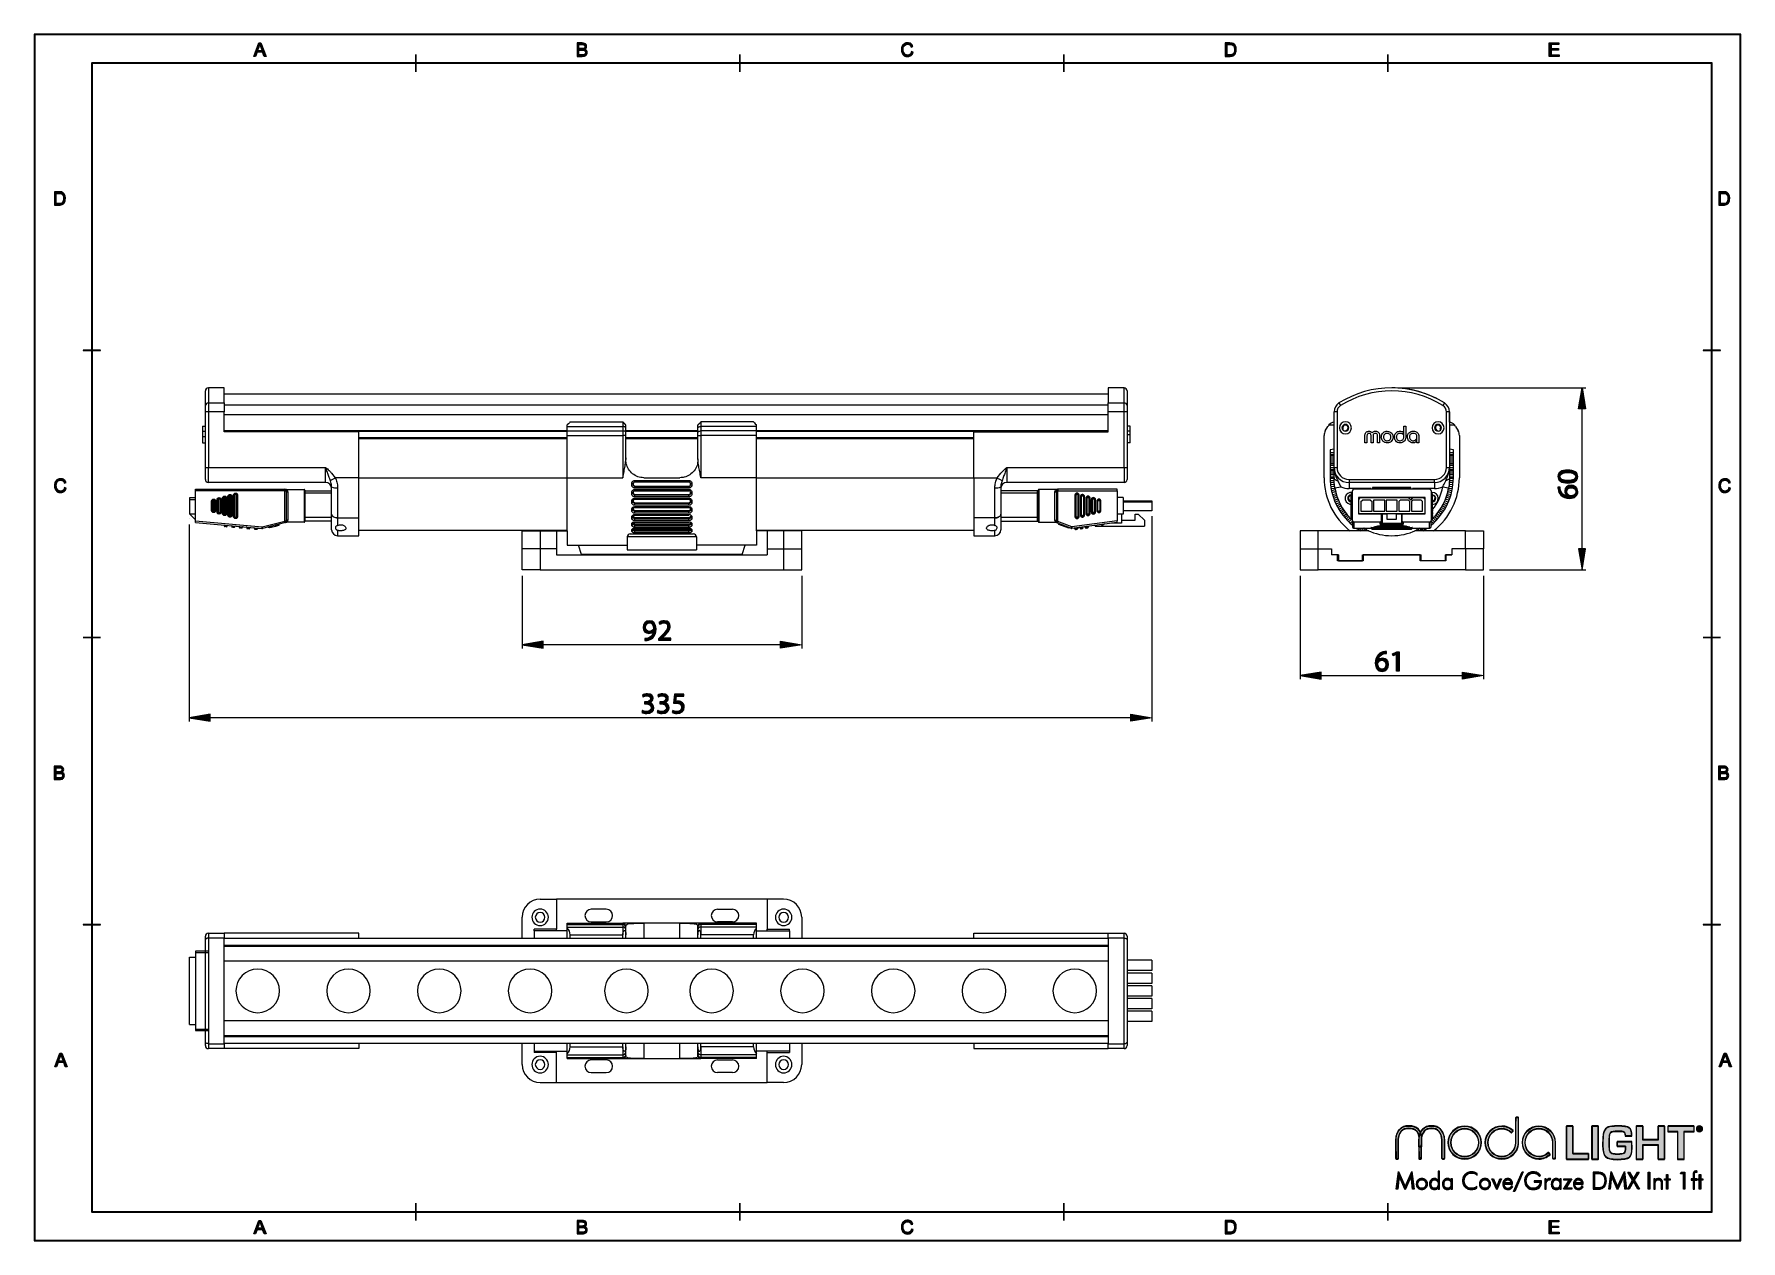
# Model space of a CAD drawing. Header units: inches. Extents: x 0.54 to 10.46, y 0.74 to 7.76.
import ezdxf

# ---------------------------------------------------------------- set-up
doc = ezdxf.new("R2010")
doc.units = ezdxf.units.IN
doc.header["$MEASUREMENT"] = 0
doc.layers.add('BG', color=7, linetype='Continuous')
doc.layers.add('MCG-INT-4FT', color=7, linetype='Continuous')

# ---------------------------------------------------------------- blocks, each defined once
blk = doc.blocks.new('block 2')
at = {"layer": 'BG', "true_color": 0xffffff}
h = blk.add_hatch(color=7, dxfattribs=at)
h.dxf.hatch_style = 2
edge = h.paths.add_edge_path()
edge.add_spline(control_points=[(10.296, 0.9061), (10.296, 0.9061), (0.8711, 0.9061), (0.8711, 0.9061), (0.8702, 0.9061), (0.8694, 0.9069), (0.8694, 0.9079), (0.8694, 0.9079), (0.8694, 7.5922), (0.8694, 7.5922), (0.8694, 7.5931), (0.8702, 7.5939), (0.8711, 7.5939), (0.8711, 7.5939), (10.296, 7.5939), (10.296, 7.5939), (10.297, 7.5939), (10.2977, 7.5931), (10.2977, 7.5922), (10.2977, 7.5922), (10.2977, 0.9079), (10.2977, 0.9079), (10.2977, 0.9069), (10.297, 0.9061), (10.296, 0.9061)], knot_values=[0, 0, 0, 0, 1, 1, 1, 2, 2, 2, 3, 3, 3, 4, 4, 4, 5, 5, 5, 6, 6, 6, 7, 7, 7, 8, 8, 8, 8], degree=3, periodic=1)
h.paths.add_polyline_path([(0.8729, 0.9096), (10.2943, 0.9096), (10.2943, 7.5904), (0.8729, 7.5904)])
at = {"layer": 'BG', "lineweight": 0}
blk.add_lwpolyline([(0.8729, 0.9096), (10.2943, 0.9096), (10.2943, 7.5904), (0.8729, 7.5904), (0.8729, 0.9096)], dxfattribs=at)
blk.add_open_spline([(10.296, 0.9061), (10.296, 0.9061), (0.8711, 0.9061), (0.8711, 0.9061), (0.8702, 0.9061), (0.8694, 0.9069), (0.8694, 0.9079), (0.8694, 0.9079), (0.8694, 7.5922), (0.8694, 7.5922), (0.8694, 7.5931), (0.8702, 7.5939), (0.8711, 7.5939), (0.8711, 7.5939), (10.296, 7.5939), (10.296, 7.5939), (10.297, 7.5939), (10.2977, 7.5931), (10.2977, 7.5922), (10.2977, 7.5922), (10.2977, 0.9079), (10.2977, 0.9079), (10.2977, 0.9069), (10.297, 0.9061), (10.296, 0.9061)], degree=3, knots=[0, 0, 0, 0, 1, 1, 1, 2, 2, 2, 3, 3, 3, 4, 4, 4, 5, 5, 5, 6, 6, 6, 7, 7, 7, 8, 8, 8, 8], dxfattribs=at)
blk = doc.blocks.new('block 4')
at = {"layer": 'BG', "true_color": 0xffffff}
h = blk.add_hatch(color=7, dxfattribs=at)
h.dxf.hatch_style = 2
edge = h.paths.add_edge_path()
edge.add_spline(control_points=[(10.3461, 2.5782), (10.3461, 2.5782), (10.2458, 2.5782), (10.2458, 2.5782), (10.2455, 2.5782), (10.2452, 2.5785), (10.2452, 2.5789), (10.2452, 2.5793), (10.2455, 2.5796), (10.2458, 2.5796), (10.2458, 2.5796), (10.3461, 2.5796), (10.3461, 2.5796), (10.3465, 2.5796), (10.3468, 2.5793), (10.3468, 2.5789), (10.3468, 2.5785), (10.3465, 2.5782), (10.3461, 2.5782)], knot_values=[0, 0, 0, 0, 1, 1, 1, 2, 2, 2, 3, 3, 3, 4, 4, 4, 5, 5, 5, 6, 6, 6, 6], degree=3, periodic=1)
at = {"layer": 'BG', "lineweight": 0}
blk.add_open_spline([(10.3461, 2.5782), (10.3461, 2.5782), (10.2458, 2.5782), (10.2458, 2.5782), (10.2455, 2.5782), (10.2452, 2.5785), (10.2452, 2.5789), (10.2452, 2.5793), (10.2455, 2.5796), (10.2458, 2.5796), (10.2458, 2.5796), (10.3461, 2.5796), (10.3461, 2.5796), (10.3465, 2.5796), (10.3468, 2.5793), (10.3468, 2.5789), (10.3468, 2.5785), (10.3465, 2.5782), (10.3461, 2.5782)], degree=3, knots=[0, 0, 0, 0, 1, 1, 1, 2, 2, 2, 3, 3, 3, 4, 4, 4, 5, 5, 5, 6, 6, 6, 6], dxfattribs=at)
blk = doc.blocks.new('block 3')
at = {"layer": 'BG'}
blk.add_blockref('block 4', (0, 0), dxfattribs=at)
blk = doc.blocks.new('block 5')
at = {"layer": 'BG', "true_color": 0xffffff}
h = blk.add_hatch(color=7, dxfattribs=at)
h.dxf.hatch_style = 2
edge = h.paths.add_edge_path()
edge.add_spline(control_points=[(10.3461, 5.9204), (10.3461, 5.9204), (10.2458, 5.9204), (10.2458, 5.9204), (10.2455, 5.9204), (10.2452, 5.9207), (10.2452, 5.9211), (10.2452, 5.9215), (10.2455, 5.9218), (10.2458, 5.9218), (10.2458, 5.9218), (10.3461, 5.9218), (10.3461, 5.9218), (10.3465, 5.9218), (10.3468, 5.9215), (10.3468, 5.9211), (10.3468, 5.9207), (10.3465, 5.9204), (10.3461, 5.9204)], knot_values=[0, 0, 0, 0, 1, 1, 1, 2, 2, 2, 3, 3, 3, 4, 4, 4, 5, 5, 5, 6, 6, 6, 6], degree=3, periodic=1)
at = {"layer": 'BG', "lineweight": 0}
blk.add_open_spline([(10.3461, 5.9204), (10.3461, 5.9204), (10.2458, 5.9204), (10.2458, 5.9204), (10.2455, 5.9204), (10.2452, 5.9207), (10.2452, 5.9211), (10.2452, 5.9215), (10.2455, 5.9218), (10.2458, 5.9218), (10.2458, 5.9218), (10.3461, 5.9218), (10.3461, 5.9218), (10.3465, 5.9218), (10.3468, 5.9215), (10.3468, 5.9211), (10.3468, 5.9207), (10.3465, 5.9204), (10.3461, 5.9204)], degree=3, knots=[0, 0, 0, 0, 1, 1, 1, 2, 2, 2, 3, 3, 3, 4, 4, 4, 5, 5, 5, 6, 6, 6, 6], dxfattribs=at)
blk = doc.blocks.new('block 7')
at = {"layer": 'BG', "true_color": 0xffffff}
h = blk.add_hatch(color=7, dxfattribs=at)
h.dxf.hatch_style = 2
edge = h.paths.add_edge_path()
edge.add_spline(control_points=[(0.9213, 2.5782), (0.9213, 2.5782), (0.821, 2.5782), (0.821, 2.5782), (0.8206, 2.5782), (0.8203, 2.5785), (0.8203, 2.5789), (0.8203, 2.5793), (0.8206, 2.5796), (0.821, 2.5796), (0.821, 2.5796), (0.9213, 2.5796), (0.9213, 2.5796), (0.9216, 2.5796), (0.9219, 2.5793), (0.9219, 2.5789), (0.9219, 2.5785), (0.9216, 2.5782), (0.9213, 2.5782)], knot_values=[0, 0, 0, 0, 1, 1, 1, 2, 2, 2, 3, 3, 3, 4, 4, 4, 5, 5, 5, 6, 6, 6, 6], degree=3, periodic=1)
at = {"layer": 'BG', "lineweight": 0}
blk.add_open_spline([(0.9213, 2.5782), (0.9213, 2.5782), (0.821, 2.5782), (0.821, 2.5782), (0.8206, 2.5782), (0.8203, 2.5785), (0.8203, 2.5789), (0.8203, 2.5793), (0.8206, 2.5796), (0.821, 2.5796), (0.821, 2.5796), (0.9213, 2.5796), (0.9213, 2.5796), (0.9216, 2.5796), (0.9219, 2.5793), (0.9219, 2.5789), (0.9219, 2.5785), (0.9216, 2.5782), (0.9213, 2.5782)], degree=3, knots=[0, 0, 0, 0, 1, 1, 1, 2, 2, 2, 3, 3, 3, 4, 4, 4, 5, 5, 5, 6, 6, 6, 6], dxfattribs=at)
blk = doc.blocks.new('block 6')
at = {"layer": 'BG'}
blk.add_blockref('block 7', (0, 0), dxfattribs=at)
blk = doc.blocks.new('block 9')
at = {"layer": 'BG', "true_color": 0xffffff}
h = blk.add_hatch(color=7, dxfattribs=at)
h.dxf.hatch_style = 2
edge = h.paths.add_edge_path()
edge.add_spline(control_points=[(0.9213, 4.2493), (0.9213, 4.2493), (0.821, 4.2493), (0.821, 4.2493), (0.8206, 4.2493), (0.8203, 4.2496), (0.8203, 4.25), (0.8203, 4.2504), (0.8206, 4.2507), (0.821, 4.2507), (0.821, 4.2507), (0.9213, 4.2507), (0.9213, 4.2507), (0.9216, 4.2507), (0.9219, 4.2504), (0.9219, 4.25), (0.9219, 4.2496), (0.9216, 4.2493), (0.9213, 4.2493)], knot_values=[0, 0, 0, 0, 1, 1, 1, 2, 2, 2, 3, 3, 3, 4, 4, 4, 5, 5, 5, 6, 6, 6, 6], degree=3, periodic=1)
at = {"layer": 'BG', "lineweight": 0}
blk.add_open_spline([(0.9213, 4.2493), (0.9213, 4.2493), (0.821, 4.2493), (0.821, 4.2493), (0.8206, 4.2493), (0.8203, 4.2496), (0.8203, 4.25), (0.8203, 4.2504), (0.8206, 4.2507), (0.821, 4.2507), (0.821, 4.2507), (0.9213, 4.2507), (0.9213, 4.2507), (0.9216, 4.2507), (0.9219, 4.2504), (0.9219, 4.25), (0.9219, 4.2496), (0.9216, 4.2493), (0.9213, 4.2493)], degree=3, knots=[0, 0, 0, 0, 1, 1, 1, 2, 2, 2, 3, 3, 3, 4, 4, 4, 5, 5, 5, 6, 6, 6, 6], dxfattribs=at)
blk = doc.blocks.new('block 8')
at = {"layer": 'BG'}
blk.add_blockref('block 9', (0, 0), dxfattribs=at)
blk = doc.blocks.new('block 11')
at = {"layer": 'BG', "true_color": 0xffffff}
h = blk.add_hatch(color=7, dxfattribs=at)
h.dxf.hatch_style = 2
edge = h.paths.add_edge_path()
edge.add_spline(control_points=[(0.9213, 5.9204), (0.9213, 5.9204), (0.821, 5.9204), (0.821, 5.9204), (0.8206, 5.9204), (0.8203, 5.9207), (0.8203, 5.9211), (0.8203, 5.9215), (0.8206, 5.9218), (0.821, 5.9218), (0.821, 5.9218), (0.9213, 5.9218), (0.9213, 5.9218), (0.9216, 5.9218), (0.9219, 5.9215), (0.9219, 5.9211), (0.9219, 5.9207), (0.9216, 5.9204), (0.9213, 5.9204)], knot_values=[0, 0, 0, 0, 1, 1, 1, 2, 2, 2, 3, 3, 3, 4, 4, 4, 5, 5, 5, 6, 6, 6, 6], degree=3, periodic=1)
at = {"layer": 'BG', "lineweight": 0}
blk.add_open_spline([(0.9213, 5.9204), (0.9213, 5.9204), (0.821, 5.9204), (0.821, 5.9204), (0.8206, 5.9204), (0.8203, 5.9207), (0.8203, 5.9211), (0.8203, 5.9215), (0.8206, 5.9218), (0.821, 5.9218), (0.821, 5.9218), (0.9213, 5.9218), (0.9213, 5.9218), (0.9216, 5.9218), (0.9219, 5.9215), (0.9219, 5.9211), (0.9219, 5.9207), (0.9216, 5.9204), (0.9213, 5.9204)], degree=3, knots=[0, 0, 0, 0, 1, 1, 1, 2, 2, 2, 3, 3, 3, 4, 4, 4, 5, 5, 5, 6, 6, 6, 6], dxfattribs=at)
blk = doc.blocks.new('block 10')
at = {"layer": 'BG'}
blk.add_blockref('block 11', (0, 0), dxfattribs=at)
blk = doc.blocks.new('block 13')
at = {"layer": 'BG', "true_color": 0xffffff}
h = blk.add_hatch(color=7, dxfattribs=at)
h.dxf.hatch_style = 2
h.paths.add_polyline_path([(10.3383, 1.7525), (10.3682, 1.8304), (10.3793, 1.8304), (10.4111, 1.7525), (10.3994, 1.7525), (10.3903, 1.7761), (10.3578, 1.7761), (10.3492, 1.7525)])
edge = h.paths.add_edge_path()
edge.add_spline(control_points=[(10.3607, 1.7845), (10.3607, 1.7845), (10.3871, 1.7845), (10.3871, 1.7845), (10.3871, 1.7845), (10.379, 1.806), (10.379, 1.806), (10.3765, 1.8126), (10.3747, 1.818), (10.3735, 1.8222), (10.3725, 1.8172), (10.3711, 1.8122), (10.3693, 1.8073), (10.3693, 1.8073), (10.3607, 1.7845), (10.3607, 1.7845)], knot_values=[0, 0, 0, 0, 1, 1, 1, 2, 2, 2, 3, 3, 3, 4, 4, 4, 5, 5, 5, 5], degree=3, periodic=1)
at = {"layer": 'BG', "lineweight": 0}
blk.add_lwpolyline([(10.3383, 1.7525), (10.3682, 1.8304), (10.3793, 1.8304), (10.4111, 1.7525), (10.3994, 1.7525), (10.3903, 1.7761), (10.3578, 1.7761), (10.3492, 1.7525), (10.3383, 1.7525)], dxfattribs=at)
blk.add_open_spline([(10.3607, 1.7845), (10.3607, 1.7845), (10.3871, 1.7845), (10.3871, 1.7845), (10.3871, 1.7845), (10.379, 1.806), (10.379, 1.806), (10.3765, 1.8126), (10.3747, 1.818), (10.3735, 1.8222), (10.3725, 1.8172), (10.3711, 1.8122), (10.3693, 1.8073), (10.3693, 1.8073), (10.3607, 1.7845), (10.3607, 1.7845)], degree=3, knots=[0, 0, 0, 0, 1, 1, 1, 2, 2, 2, 3, 3, 3, 4, 4, 4, 5, 5, 5, 5], dxfattribs=at)
blk = doc.blocks.new('block 12')
at = {"layer": 'BG'}
blk.add_blockref('block 13', (0, 0), dxfattribs=at)
blk = doc.blocks.new('block 15')
at = {"layer": 'BG', "true_color": 0xffffff}
h = blk.add_hatch(color=7, dxfattribs=at)
h.dxf.hatch_style = 2
h.paths.add_polyline_path([(0.6553, 1.7525), (0.6851, 1.8304), (0.6962, 1.8304), (0.7281, 1.7525), (0.7164, 1.7525), (0.7073, 1.7761), (0.6747, 1.7761), (0.6662, 1.7525)])
edge = h.paths.add_edge_path()
edge.add_spline(control_points=[(0.6777, 1.7845), (0.6777, 1.7845), (0.7041, 1.7845), (0.7041, 1.7845), (0.7041, 1.7845), (0.696, 1.806), (0.696, 1.806), (0.6935, 1.8126), (0.6917, 1.818), (0.6905, 1.8222), (0.6895, 1.8172), (0.6881, 1.8122), (0.6863, 1.8073), (0.6863, 1.8073), (0.6777, 1.7845), (0.6777, 1.7845)], knot_values=[0, 0, 0, 0, 1, 1, 1, 2, 2, 2, 3, 3, 3, 4, 4, 4, 5, 5, 5, 5], degree=3, periodic=1)
at = {"layer": 'BG', "lineweight": 0}
blk.add_lwpolyline([(0.6553, 1.7525), (0.6851, 1.8304), (0.6962, 1.8304), (0.7281, 1.7525), (0.7164, 1.7525), (0.7073, 1.7761), (0.6747, 1.7761), (0.6662, 1.7525), (0.6553, 1.7525)], dxfattribs=at)
blk.add_open_spline([(0.6777, 1.7845), (0.6777, 1.7845), (0.7041, 1.7845), (0.7041, 1.7845), (0.7041, 1.7845), (0.696, 1.806), (0.696, 1.806), (0.6935, 1.8126), (0.6917, 1.818), (0.6905, 1.8222), (0.6895, 1.8172), (0.6881, 1.8122), (0.6863, 1.8073), (0.6863, 1.8073), (0.6777, 1.7845), (0.6777, 1.7845)], degree=3, knots=[0, 0, 0, 0, 1, 1, 1, 2, 2, 2, 3, 3, 3, 4, 4, 4, 5, 5, 5, 5], dxfattribs=at)
blk = doc.blocks.new('block 14')
at = {"layer": 'BG'}
blk.add_blockref('block 15', (0, 0), dxfattribs=at)
blk = doc.blocks.new('block 17')
at = {"layer": 'BG', "true_color": 0xffffff}
h = blk.add_hatch(color=7, dxfattribs=at)
h.dxf.hatch_style = 2
edge = h.paths.add_edge_path()
edge.add_spline(control_points=[(0.6524, 3.4236), (0.6524, 3.4236), (0.6524, 3.5014), (0.6524, 3.5014), (0.6524, 3.5014), (0.6816, 3.5014), (0.6816, 3.5014), (0.6875, 3.5014), (0.6923, 3.5006), (0.6959, 3.4991), (0.6995, 3.4975), (0.7023, 3.4951), (0.7043, 3.4918), (0.7064, 3.4885), (0.7074, 3.4851), (0.7074, 3.4815), (0.7074, 3.4782), (0.7065, 3.4751), (0.7047, 3.4721), (0.7029, 3.4692), (0.7001, 3.4668), (0.6965, 3.465), (0.7012, 3.4636), (0.7048, 3.4613), (0.7074, 3.458), (0.7099, 3.4546), (0.7112, 3.4507), (0.7112, 3.4462), (0.7112, 3.4425), (0.7104, 3.4391), (0.7088, 3.436), (0.7073, 3.4329), (0.7054, 3.4305), (0.7031, 3.4288), (0.7009, 3.427), (0.698, 3.4258), (0.6946, 3.4249), (0.6912, 3.424), (0.687, 3.4236), (0.6821, 3.4236), (0.6821, 3.4236), (0.6524, 3.4236), (0.6524, 3.4236)], knot_values=[0, 0, 0, 0, 1, 1, 1, 2, 2, 2, 3, 3, 3, 4, 4, 4, 5, 5, 5, 6, 6, 6, 7, 7, 7, 8, 8, 8, 9, 9, 9, 10, 10, 10, 11, 11, 11, 12, 12, 12, 13, 13, 13, 14, 14, 14, 14], degree=3, periodic=1)
edge = h.paths.add_edge_path()
edge.add_spline(control_points=[(0.6627, 3.4687), (0.6627, 3.4687), (0.6795, 3.4687), (0.6795, 3.4687), (0.6841, 3.4687), (0.6874, 3.469), (0.6893, 3.4696), (0.692, 3.4704), (0.6939, 3.4717), (0.6953, 3.4735), (0.6966, 3.4753), (0.6972, 3.4776), (0.6972, 3.4803), (0.6972, 3.4829), (0.6966, 3.4852), (0.6954, 3.4871), (0.6942, 3.4891), (0.6924, 3.4904), (0.6901, 3.4912), (0.6878, 3.4919), (0.6838, 3.4922), (0.6782, 3.4922), (0.6782, 3.4922), (0.6627, 3.4922), (0.6627, 3.4922), (0.6627, 3.4922), (0.6627, 3.4687), (0.6627, 3.4687)], knot_values=[0, 0, 0, 0, 1, 1, 1, 2, 2, 2, 3, 3, 3, 4, 4, 4, 5, 5, 5, 6, 6, 6, 7, 7, 7, 8, 8, 8, 9, 9, 9, 9], degree=3, periodic=1)
edge = h.paths.add_edge_path()
edge.add_spline(control_points=[(0.6627, 3.4328), (0.6627, 3.4328), (0.6821, 3.4328), (0.6821, 3.4328), (0.6854, 3.4328), (0.6877, 3.4329), (0.6891, 3.4332), (0.6914, 3.4336), (0.6934, 3.4343), (0.695, 3.4353), (0.6966, 3.4363), (0.6979, 3.4377), (0.6989, 3.4396), (0.7, 3.4415), (0.7005, 3.4437), (0.7005, 3.4462), (0.7005, 3.4491), (0.6997, 3.4516), (0.6983, 3.4537), (0.6968, 3.4559), (0.6947, 3.4574), (0.6921, 3.4582), (0.6894, 3.4591), (0.6856, 3.4595), (0.6807, 3.4595), (0.6807, 3.4595), (0.6627, 3.4595), (0.6627, 3.4595), (0.6627, 3.4595), (0.6627, 3.4328), (0.6627, 3.4328)], knot_values=[0, 0, 0, 0, 1, 1, 1, 2, 2, 2, 3, 3, 3, 4, 4, 4, 5, 5, 5, 6, 6, 6, 7, 7, 7, 8, 8, 8, 9, 9, 9, 10, 10, 10, 10], degree=3, periodic=1)
at = {"layer": 'BG', "lineweight": 0}
for points, knots in [([(0.6524, 3.4236), (0.6524, 3.4236), (0.6524, 3.5014), (0.6524, 3.5014), (0.6524, 3.5014), (0.6816, 3.5014), (0.6816, 3.5014), (0.6875, 3.5014), (0.6923, 3.5006), (0.6959, 3.4991), (0.6995, 3.4975), (0.7023, 3.4951), (0.7043, 3.4918), (0.7064, 3.4885), (0.7074, 3.4851), (0.7074, 3.4815), (0.7074, 3.4782), (0.7065, 3.4751), (0.7047, 3.4721), (0.7029, 3.4692), (0.7001, 3.4668), (0.6965, 3.465), (0.7012, 3.4636), (0.7048, 3.4613), (0.7074, 3.458), (0.7099, 3.4546), (0.7112, 3.4507), (0.7112, 3.4462), (0.7112, 3.4425), (0.7104, 3.4391), (0.7088, 3.436), (0.7073, 3.4329), (0.7054, 3.4305), (0.7031, 3.4288), (0.7009, 3.427), (0.698, 3.4258), (0.6946, 3.4249), (0.6912, 3.424), (0.687, 3.4236), (0.6821, 3.4236), (0.6821, 3.4236), (0.6524, 3.4236), (0.6524, 3.4236)], [0, 0, 0, 0, 1, 1, 1, 2, 2, 2, 3, 3, 3, 4, 4, 4, 5, 5, 5, 6, 6, 6, 7, 7, 7, 8, 8, 8, 9, 9, 9, 10, 10, 10, 11, 11, 11, 12, 12, 12, 13, 13, 13, 14, 14, 14, 14]), ([(0.6627, 3.4687), (0.6627, 3.4687), (0.6795, 3.4687), (0.6795, 3.4687), (0.6841, 3.4687), (0.6874, 3.469), (0.6893, 3.4696), (0.692, 3.4704), (0.6939, 3.4717), (0.6953, 3.4735), (0.6966, 3.4753), (0.6972, 3.4776), (0.6972, 3.4803), (0.6972, 3.4829), (0.6966, 3.4852), (0.6954, 3.4871), (0.6942, 3.4891), (0.6924, 3.4904), (0.6901, 3.4912), (0.6878, 3.4919), (0.6838, 3.4922), (0.6782, 3.4922), (0.6782, 3.4922), (0.6627, 3.4922), (0.6627, 3.4922), (0.6627, 3.4922), (0.6627, 3.4687), (0.6627, 3.4687)], [0, 0, 0, 0, 1, 1, 1, 2, 2, 2, 3, 3, 3, 4, 4, 4, 5, 5, 5, 6, 6, 6, 7, 7, 7, 8, 8, 8, 9, 9, 9, 9]), ([(0.6627, 3.4328), (0.6627, 3.4328), (0.6821, 3.4328), (0.6821, 3.4328), (0.6854, 3.4328), (0.6877, 3.4329), (0.6891, 3.4332), (0.6914, 3.4336), (0.6934, 3.4343), (0.695, 3.4353), (0.6966, 3.4363), (0.6979, 3.4377), (0.6989, 3.4396), (0.7, 3.4415), (0.7005, 3.4437), (0.7005, 3.4462), (0.7005, 3.4491), (0.6997, 3.4516), (0.6983, 3.4537), (0.6968, 3.4559), (0.6947, 3.4574), (0.6921, 3.4582), (0.6894, 3.4591), (0.6856, 3.4595), (0.6807, 3.4595), (0.6807, 3.4595), (0.6627, 3.4595), (0.6627, 3.4595), (0.6627, 3.4595), (0.6627, 3.4328), (0.6627, 3.4328)], [0, 0, 0, 0, 1, 1, 1, 2, 2, 2, 3, 3, 3, 4, 4, 4, 5, 5, 5, 6, 6, 6, 7, 7, 7, 8, 8, 8, 9, 9, 9, 10, 10, 10, 10])]:
    blk.add_open_spline(points, degree=3, knots=knots, dxfattribs=at)
blk = doc.blocks.new('block 16')
at = {"layer": 'BG'}
blk.add_blockref('block 17', (0, 0), dxfattribs=at)
blk = doc.blocks.new('block 19')
at = {"layer": 'BG', "true_color": 0xffffff}
h = blk.add_hatch(color=7, dxfattribs=at)
h.dxf.hatch_style = 2
edge = h.paths.add_edge_path()
edge.add_spline(control_points=[(0.712, 5.122), (0.712, 5.122), (0.7223, 5.1194), (0.7223, 5.1194), (0.7201, 5.1109), (0.7163, 5.1045), (0.7107, 5.1), (0.705, 5.0956), (0.6982, 5.0934), (0.6901, 5.0934), (0.6817, 5.0934), (0.6749, 5.0951), (0.6696, 5.0985), (0.6644, 5.1019), (0.6604, 5.1068), (0.6576, 5.1133), (0.6549, 5.1198), (0.6535, 5.1268), (0.6535, 5.1342), (0.6535, 5.1423), (0.655, 5.1494), (0.6581, 5.1554), (0.6612, 5.1614), (0.6656, 5.166), (0.6714, 5.1691), (0.6771, 5.1723), (0.6834, 5.1738), (0.6902, 5.1738), (0.698, 5.1738), (0.7046, 5.1719), (0.7099, 5.1679), (0.7152, 5.1639), (0.7189, 5.1584), (0.721, 5.1512), (0.721, 5.1512), (0.7108, 5.1488), (0.7108, 5.1488), (0.709, 5.1544), (0.7064, 5.1586), (0.703, 5.1612), (0.6995, 5.1637), (0.6952, 5.165), (0.69, 5.165), (0.684, 5.165), (0.679, 5.1636), (0.675, 5.1607), (0.671, 5.1579), (0.6682, 5.154), (0.6666, 5.1492), (0.6649, 5.1444), (0.6641, 5.1394), (0.6641, 5.1342), (0.6641, 5.1276), (0.6651, 5.1218), (0.667, 5.1169), (0.6689, 5.112), (0.6719, 5.1083), (0.676, 5.1058), (0.6801, 5.1034), (0.6845, 5.1022), (0.6892, 5.1022), (0.695, 5.1022), (0.6999, 5.1038), (0.7039, 5.1072), (0.7079, 5.1105), (0.7106, 5.1154), (0.712, 5.122)], knot_values=[0, 0, 0, 0, 1, 1, 1, 2, 2, 2, 3, 3, 3, 4, 4, 4, 5, 5, 5, 6, 6, 6, 7, 7, 7, 8, 8, 8, 9, 9, 9, 10, 10, 10, 11, 11, 11, 12, 12, 12, 13, 13, 13, 14, 14, 14, 15, 15, 15, 16, 16, 16, 17, 17, 17, 18, 18, 18, 19, 19, 19, 20, 20, 20, 21, 21, 21, 22, 22, 22, 22], degree=3, periodic=1)
at = {"layer": 'BG', "lineweight": 0}
blk.add_open_spline([(0.712, 5.122), (0.712, 5.122), (0.7223, 5.1194), (0.7223, 5.1194), (0.7201, 5.1109), (0.7163, 5.1045), (0.7107, 5.1), (0.705, 5.0956), (0.6982, 5.0934), (0.6901, 5.0934), (0.6817, 5.0934), (0.6749, 5.0951), (0.6696, 5.0985), (0.6644, 5.1019), (0.6604, 5.1068), (0.6576, 5.1133), (0.6549, 5.1198), (0.6535, 5.1268), (0.6535, 5.1342), (0.6535, 5.1423), (0.655, 5.1494), (0.6581, 5.1554), (0.6612, 5.1614), (0.6656, 5.166), (0.6714, 5.1691), (0.6771, 5.1723), (0.6834, 5.1738), (0.6902, 5.1738), (0.698, 5.1738), (0.7046, 5.1719), (0.7099, 5.1679), (0.7152, 5.1639), (0.7189, 5.1584), (0.721, 5.1512), (0.721, 5.1512), (0.7108, 5.1488), (0.7108, 5.1488), (0.709, 5.1544), (0.7064, 5.1586), (0.703, 5.1612), (0.6995, 5.1637), (0.6952, 5.165), (0.69, 5.165), (0.684, 5.165), (0.679, 5.1636), (0.675, 5.1607), (0.671, 5.1579), (0.6682, 5.154), (0.6666, 5.1492), (0.6649, 5.1444), (0.6641, 5.1394), (0.6641, 5.1342), (0.6641, 5.1276), (0.6651, 5.1218), (0.667, 5.1169), (0.6689, 5.112), (0.6719, 5.1083), (0.676, 5.1058), (0.6801, 5.1034), (0.6845, 5.1022), (0.6892, 5.1022), (0.695, 5.1022), (0.6999, 5.1038), (0.7039, 5.1072), (0.7079, 5.1105), (0.7106, 5.1154), (0.712, 5.122)], degree=3, knots=[0, 0, 0, 0, 1, 1, 1, 2, 2, 2, 3, 3, 3, 4, 4, 4, 5, 5, 5, 6, 6, 6, 7, 7, 7, 8, 8, 8, 9, 9, 9, 10, 10, 10, 11, 11, 11, 12, 12, 12, 13, 13, 13, 14, 14, 14, 15, 15, 15, 16, 16, 16, 17, 17, 17, 18, 18, 18, 19, 19, 19, 20, 20, 20, 21, 21, 21, 22, 22, 22, 22], dxfattribs=at)
blk = doc.blocks.new('block 18')
at = {"layer": 'BG'}
blk.add_blockref('block 19', (0, 0), dxfattribs=at)
blk = doc.blocks.new('block 21')
at = {"layer": 'BG', "true_color": 0xffffff}
h = blk.add_hatch(color=7, dxfattribs=at)
h.dxf.hatch_style = 2
edge = h.paths.add_edge_path()
edge.add_spline(control_points=[(0.6528, 6.7658), (0.6528, 6.7658), (0.6528, 6.8436), (0.6528, 6.8436), (0.6528, 6.8436), (0.6796, 6.8436), (0.6796, 6.8436), (0.6857, 6.8436), (0.6903, 6.8432), (0.6935, 6.8425), (0.6979, 6.8414), (0.7017, 6.8396), (0.7049, 6.8369), (0.709, 6.8334), (0.7121, 6.829), (0.7141, 6.8236), (0.7161, 6.8182), (0.7172, 6.812), (0.7172, 6.8051), (0.7172, 6.7992), (0.7165, 6.7939), (0.7151, 6.7894), (0.7137, 6.7848), (0.7119, 6.781), (0.7098, 6.778), (0.7076, 6.7751), (0.7053, 6.7727), (0.7027, 6.771), (0.7001, 6.7693), (0.697, 6.768), (0.6934, 6.7671), (0.6898, 6.7662), (0.6856, 6.7658), (0.6809, 6.7658), (0.6809, 6.7658), (0.6528, 6.7658), (0.6528, 6.7658)], knot_values=[0, 0, 0, 0, 1, 1, 1, 2, 2, 2, 3, 3, 3, 4, 4, 4, 5, 5, 5, 6, 6, 6, 7, 7, 7, 8, 8, 8, 9, 9, 9, 10, 10, 10, 11, 11, 11, 12, 12, 12, 12], degree=3, periodic=1)
edge = h.paths.add_edge_path()
edge.add_spline(control_points=[(0.6631, 6.7749), (0.6631, 6.7749), (0.6797, 6.7749), (0.6797, 6.7749), (0.6849, 6.7749), (0.6889, 6.7754), (0.6918, 6.7764), (0.6947, 6.7773), (0.6971, 6.7787), (0.6988, 6.7804), (0.7012, 6.7829), (0.7031, 6.7861), (0.7045, 6.7903), (0.7059, 6.7944), (0.7065, 6.7994), (0.7065, 6.8053), (0.7065, 6.8134), (0.7052, 6.8197), (0.7025, 6.824), (0.6999, 6.8284), (0.6966, 6.8313), (0.6928, 6.8328), (0.69, 6.8339), (0.6856, 6.8344), (0.6795, 6.8344), (0.6795, 6.8344), (0.6631, 6.8344), (0.6631, 6.8344), (0.6631, 6.8344), (0.6631, 6.7749), (0.6631, 6.7749)], knot_values=[0, 0, 0, 0, 1, 1, 1, 2, 2, 2, 3, 3, 3, 4, 4, 4, 5, 5, 5, 6, 6, 6, 7, 7, 7, 8, 8, 8, 9, 9, 9, 10, 10, 10, 10], degree=3, periodic=1)
at = {"layer": 'BG', "lineweight": 0}
for points, knots in [([(0.6528, 6.7658), (0.6528, 6.7658), (0.6528, 6.8436), (0.6528, 6.8436), (0.6528, 6.8436), (0.6796, 6.8436), (0.6796, 6.8436), (0.6857, 6.8436), (0.6903, 6.8432), (0.6935, 6.8425), (0.6979, 6.8414), (0.7017, 6.8396), (0.7049, 6.8369), (0.709, 6.8334), (0.7121, 6.829), (0.7141, 6.8236), (0.7161, 6.8182), (0.7172, 6.812), (0.7172, 6.8051), (0.7172, 6.7992), (0.7165, 6.7939), (0.7151, 6.7894), (0.7137, 6.7848), (0.7119, 6.781), (0.7098, 6.778), (0.7076, 6.7751), (0.7053, 6.7727), (0.7027, 6.771), (0.7001, 6.7693), (0.697, 6.768), (0.6934, 6.7671), (0.6898, 6.7662), (0.6856, 6.7658), (0.6809, 6.7658), (0.6809, 6.7658), (0.6528, 6.7658), (0.6528, 6.7658)], [0, 0, 0, 0, 1, 1, 1, 2, 2, 2, 3, 3, 3, 4, 4, 4, 5, 5, 5, 6, 6, 6, 7, 7, 7, 8, 8, 8, 9, 9, 9, 10, 10, 10, 11, 11, 11, 12, 12, 12, 12]), ([(0.6631, 6.7749), (0.6631, 6.7749), (0.6797, 6.7749), (0.6797, 6.7749), (0.6849, 6.7749), (0.6889, 6.7754), (0.6918, 6.7764), (0.6947, 6.7773), (0.6971, 6.7787), (0.6988, 6.7804), (0.7012, 6.7829), (0.7031, 6.7861), (0.7045, 6.7903), (0.7059, 6.7944), (0.7065, 6.7994), (0.7065, 6.8053), (0.7065, 6.8134), (0.7052, 6.8197), (0.7025, 6.824), (0.6999, 6.8284), (0.6966, 6.8313), (0.6928, 6.8328), (0.69, 6.8339), (0.6856, 6.8344), (0.6795, 6.8344), (0.6795, 6.8344), (0.6631, 6.8344), (0.6631, 6.8344), (0.6631, 6.8344), (0.6631, 6.7749), (0.6631, 6.7749)], [0, 0, 0, 0, 1, 1, 1, 2, 2, 2, 3, 3, 3, 4, 4, 4, 5, 5, 5, 6, 6, 6, 7, 7, 7, 8, 8, 8, 9, 9, 9, 10, 10, 10, 10])]:
    blk.add_open_spline(points, degree=3, knots=knots, dxfattribs=at)
blk = doc.blocks.new('block 20')
at = {"layer": 'BG'}
blk.add_blockref('block 21', (0, 0), dxfattribs=at)
blk = doc.blocks.new('block 23')
at = {"layer": 'BG', "true_color": 0xffffff}
h = blk.add_hatch(color=7, dxfattribs=at)
h.dxf.hatch_style = 2
edge = h.paths.add_edge_path()
edge.add_spline(control_points=[(2.7561, 7.5413), (2.7557, 7.5413), (2.7554, 7.5416), (2.7554, 7.542), (2.7554, 7.542), (2.7554, 7.6423), (2.7554, 7.6423), (2.7554, 7.6427), (2.7557, 7.643), (2.7561, 7.643), (2.7565, 7.643), (2.7568, 7.6427), (2.7568, 7.6423), (2.7568, 7.6423), (2.7568, 7.542), (2.7568, 7.542), (2.7568, 7.5416), (2.7565, 7.5413), (2.7561, 7.5413)], knot_values=[0, 0, 0, 0, 1, 1, 1, 2, 2, 2, 3, 3, 3, 4, 4, 4, 5, 5, 5, 6, 6, 6, 6], degree=3, periodic=1)
at = {"layer": 'BG', "lineweight": 0}
blk.add_open_spline([(2.7561, 7.5413), (2.7557, 7.5413), (2.7554, 7.5416), (2.7554, 7.542), (2.7554, 7.542), (2.7554, 7.6423), (2.7554, 7.6423), (2.7554, 7.6427), (2.7557, 7.643), (2.7561, 7.643), (2.7565, 7.643), (2.7568, 7.6427), (2.7568, 7.6423), (2.7568, 7.6423), (2.7568, 7.542), (2.7568, 7.542), (2.7568, 7.5416), (2.7565, 7.5413), (2.7561, 7.5413)], degree=3, knots=[0, 0, 0, 0, 1, 1, 1, 2, 2, 2, 3, 3, 3, 4, 4, 4, 5, 5, 5, 6, 6, 6, 6], dxfattribs=at)
blk = doc.blocks.new('block 22')
at = {"layer": 'BG'}
blk.add_blockref('block 23', (0, 0), dxfattribs=at)
blk = doc.blocks.new('block 25')
at = {"layer": 'BG', "true_color": 0xffffff}
h = blk.add_hatch(color=7, dxfattribs=at)
h.dxf.hatch_style = 2
edge = h.paths.add_edge_path()
edge.add_spline(control_points=[(4.6411, 7.5413), (4.6407, 7.5413), (4.6404, 7.5416), (4.6404, 7.542), (4.6404, 7.542), (4.6404, 7.6423), (4.6404, 7.6423), (4.6404, 7.6427), (4.6407, 7.643), (4.6411, 7.643), (4.6415, 7.643), (4.6418, 7.6427), (4.6418, 7.6423), (4.6418, 7.6423), (4.6418, 7.542), (4.6418, 7.542), (4.6418, 7.5416), (4.6415, 7.5413), (4.6411, 7.5413)], knot_values=[0, 0, 0, 0, 1, 1, 1, 2, 2, 2, 3, 3, 3, 4, 4, 4, 5, 5, 5, 6, 6, 6, 6], degree=3, periodic=1)
at = {"layer": 'BG', "lineweight": 0}
blk.add_open_spline([(4.6411, 7.5413), (4.6407, 7.5413), (4.6404, 7.5416), (4.6404, 7.542), (4.6404, 7.542), (4.6404, 7.6423), (4.6404, 7.6423), (4.6404, 7.6427), (4.6407, 7.643), (4.6411, 7.643), (4.6415, 7.643), (4.6418, 7.6427), (4.6418, 7.6423), (4.6418, 7.6423), (4.6418, 7.542), (4.6418, 7.542), (4.6418, 7.5416), (4.6415, 7.5413), (4.6411, 7.5413)], degree=3, knots=[0, 0, 0, 0, 1, 1, 1, 2, 2, 2, 3, 3, 3, 4, 4, 4, 5, 5, 5, 6, 6, 6, 6], dxfattribs=at)
blk = doc.blocks.new('block 24')
at = {"layer": 'BG'}
blk.add_blockref('block 25', (0, 0), dxfattribs=at)
blk = doc.blocks.new('block 27')
at = {"layer": 'BG', "true_color": 0xffffff}
h = blk.add_hatch(color=7, dxfattribs=at)
h.dxf.hatch_style = 2
edge = h.paths.add_edge_path()
edge.add_spline(control_points=[(6.526, 7.5413), (6.5257, 7.5413), (6.5253, 7.5416), (6.5253, 7.542), (6.5253, 7.542), (6.5253, 7.6423), (6.5253, 7.6423), (6.5253, 7.6427), (6.5257, 7.643), (6.526, 7.643), (6.5264, 7.643), (6.5267, 7.6427), (6.5267, 7.6423), (6.5267, 7.6423), (6.5267, 7.542), (6.5267, 7.542), (6.5267, 7.5416), (6.5264, 7.5413), (6.526, 7.5413)], knot_values=[0, 0, 0, 0, 1, 1, 1, 2, 2, 2, 3, 3, 3, 4, 4, 4, 5, 5, 5, 6, 6, 6, 6], degree=3, periodic=1)
at = {"layer": 'BG', "lineweight": 0}
blk.add_open_spline([(6.526, 7.5413), (6.5257, 7.5413), (6.5253, 7.5416), (6.5253, 7.542), (6.5253, 7.542), (6.5253, 7.6423), (6.5253, 7.6423), (6.5253, 7.6427), (6.5257, 7.643), (6.526, 7.643), (6.5264, 7.643), (6.5267, 7.6427), (6.5267, 7.6423), (6.5267, 7.6423), (6.5267, 7.542), (6.5267, 7.542), (6.5267, 7.5416), (6.5264, 7.5413), (6.526, 7.5413)], degree=3, knots=[0, 0, 0, 0, 1, 1, 1, 2, 2, 2, 3, 3, 3, 4, 4, 4, 5, 5, 5, 6, 6, 6, 6], dxfattribs=at)
blk = doc.blocks.new('block 26')
at = {"layer": 'BG'}
blk.add_blockref('block 27', (0, 0), dxfattribs=at)
blk = doc.blocks.new('block 29')
at = {"layer": 'BG', "true_color": 0xffffff}
h = blk.add_hatch(color=7, dxfattribs=at)
h.dxf.hatch_style = 2
edge = h.paths.add_edge_path()
edge.add_spline(control_points=[(8.411, 7.5413), (8.4106, 7.5413), (8.4103, 7.5416), (8.4103, 7.542), (8.4103, 7.542), (8.4103, 7.6423), (8.4103, 7.6423), (8.4103, 7.6427), (8.4106, 7.643), (8.411, 7.643), (8.4114, 7.643), (8.4117, 7.6427), (8.4117, 7.6423), (8.4117, 7.6423), (8.4117, 7.542), (8.4117, 7.542), (8.4117, 7.5416), (8.4114, 7.5413), (8.411, 7.5413)], knot_values=[0, 0, 0, 0, 1, 1, 1, 2, 2, 2, 3, 3, 3, 4, 4, 4, 5, 5, 5, 6, 6, 6, 6], degree=3, periodic=1)
at = {"layer": 'BG', "lineweight": 0}
blk.add_open_spline([(8.411, 7.5413), (8.4106, 7.5413), (8.4103, 7.5416), (8.4103, 7.542), (8.4103, 7.542), (8.4103, 7.6423), (8.4103, 7.6423), (8.4103, 7.6427), (8.4106, 7.643), (8.411, 7.643), (8.4114, 7.643), (8.4117, 7.6427), (8.4117, 7.6423), (8.4117, 7.6423), (8.4117, 7.542), (8.4117, 7.542), (8.4117, 7.5416), (8.4114, 7.5413), (8.411, 7.5413)], degree=3, knots=[0, 0, 0, 0, 1, 1, 1, 2, 2, 2, 3, 3, 3, 4, 4, 4, 5, 5, 5, 6, 6, 6, 6], dxfattribs=at)
blk = doc.blocks.new('block 28')
at = {"layer": 'BG'}
blk.add_blockref('block 29', (0, 0), dxfattribs=at)
blk = doc.blocks.new('block 31')
at = {"layer": 'BG', "true_color": 0xffffff}
h = blk.add_hatch(color=7, dxfattribs=at)
h.dxf.hatch_style = 2
h.paths.add_polyline_path([(1.8125, 7.6317), (1.8424, 7.7095), (1.8535, 7.7095), (1.8854, 7.6317), (1.8736, 7.6317), (1.8645, 7.6553), (1.832, 7.6553), (1.8235, 7.6317)])
edge = h.paths.add_edge_path()
edge.add_spline(control_points=[(1.835, 7.6637), (1.835, 7.6637), (1.8614, 7.6637), (1.8614, 7.6637), (1.8614, 7.6637), (1.8532, 7.6852), (1.8532, 7.6852), (1.8508, 7.6918), (1.8489, 7.6971), (1.8477, 7.7013), (1.8467, 7.6964), (1.8453, 7.6914), (1.8435, 7.6865), (1.8435, 7.6865), (1.835, 7.6637), (1.835, 7.6637)], knot_values=[0, 0, 0, 0, 1, 1, 1, 2, 2, 2, 3, 3, 3, 4, 4, 4, 5, 5, 5, 5], degree=3, periodic=1)
at = {"layer": 'BG', "lineweight": 0}
blk.add_lwpolyline([(1.8125, 7.6317), (1.8424, 7.7095), (1.8535, 7.7095), (1.8854, 7.6317), (1.8736, 7.6317), (1.8645, 7.6553), (1.832, 7.6553), (1.8235, 7.6317), (1.8125, 7.6317)], dxfattribs=at)
blk.add_open_spline([(1.835, 7.6637), (1.835, 7.6637), (1.8614, 7.6637), (1.8614, 7.6637), (1.8614, 7.6637), (1.8532, 7.6852), (1.8532, 7.6852), (1.8508, 7.6918), (1.8489, 7.6971), (1.8477, 7.7013), (1.8467, 7.6964), (1.8453, 7.6914), (1.8435, 7.6865), (1.8435, 7.6865), (1.835, 7.6637), (1.835, 7.6637)], degree=3, knots=[0, 0, 0, 0, 1, 1, 1, 2, 2, 2, 3, 3, 3, 4, 4, 4, 5, 5, 5, 5], dxfattribs=at)
blk = doc.blocks.new('block 30')
at = {"layer": 'BG'}
blk.add_blockref('block 31', (0, 0), dxfattribs=at)
blk = doc.blocks.new('block 33')
at = {"layer": 'BG', "true_color": 0xffffff}
h = blk.add_hatch(color=7, dxfattribs=at)
h.dxf.hatch_style = 2
edge = h.paths.add_edge_path()
edge.add_spline(control_points=[(3.6946, 7.6317), (3.6946, 7.6317), (3.6946, 7.7095), (3.6946, 7.7095), (3.6946, 7.7095), (3.7238, 7.7095), (3.7238, 7.7095), (3.7298, 7.7095), (3.7345, 7.7087), (3.7381, 7.7072), (3.7417, 7.7056), (3.7445, 7.7032), (3.7466, 7.6999), (3.7486, 7.6966), (3.7496, 7.6932), (3.7496, 7.6896), (3.7496, 7.6863), (3.7487, 7.6831), (3.7469, 7.6802), (3.7451, 7.6773), (3.7424, 7.6749), (3.7387, 7.6731), (3.7434, 7.6717), (3.7471, 7.6694), (3.7496, 7.666), (3.7521, 7.6627), (3.7534, 7.6588), (3.7534, 7.6543), (3.7534, 7.6506), (3.7526, 7.6472), (3.7511, 7.6441), (3.7495, 7.641), (3.7476, 7.6385), (3.7454, 7.6368), (3.7431, 7.6351), (3.7403, 7.6339), (3.7369, 7.633), (3.7334, 7.6321), (3.7293, 7.6317), (3.7243, 7.6317), (3.7243, 7.6317), (3.6946, 7.6317), (3.6946, 7.6317)], knot_values=[0, 0, 0, 0, 1, 1, 1, 2, 2, 2, 3, 3, 3, 4, 4, 4, 5, 5, 5, 6, 6, 6, 7, 7, 7, 8, 8, 8, 9, 9, 9, 10, 10, 10, 11, 11, 11, 12, 12, 12, 13, 13, 13, 14, 14, 14, 14], degree=3, periodic=1)
edge = h.paths.add_edge_path()
edge.add_spline(control_points=[(3.7049, 7.6768), (3.7049, 7.6768), (3.7218, 7.6768), (3.7218, 7.6768), (3.7263, 7.6768), (3.7296, 7.6771), (3.7316, 7.6777), (3.7342, 7.6785), (3.7362, 7.6798), (3.7375, 7.6816), (3.7388, 7.6834), (3.7395, 7.6857), (3.7395, 7.6884), (3.7395, 7.691), (3.7389, 7.6932), (3.7376, 7.6952), (3.7364, 7.6972), (3.7346, 7.6985), (3.7323, 7.6992), (3.73, 7.7), (3.7261, 7.7003), (3.7205, 7.7003), (3.7205, 7.7003), (3.7049, 7.7003), (3.7049, 7.7003), (3.7049, 7.7003), (3.7049, 7.6768), (3.7049, 7.6768)], knot_values=[0, 0, 0, 0, 1, 1, 1, 2, 2, 2, 3, 3, 3, 4, 4, 4, 5, 5, 5, 6, 6, 6, 7, 7, 7, 8, 8, 8, 9, 9, 9, 9], degree=3, periodic=1)
edge = h.paths.add_edge_path()
edge.add_spline(control_points=[(3.7049, 7.6409), (3.7049, 7.6409), (3.7243, 7.6409), (3.7243, 7.6409), (3.7276, 7.6409), (3.73, 7.641), (3.7313, 7.6412), (3.7337, 7.6417), (3.7357, 7.6424), (3.7373, 7.6434), (3.7388, 7.6444), (3.7402, 7.6458), (3.7412, 7.6477), (3.7422, 7.6496), (3.7427, 7.6518), (3.7427, 7.6543), (3.7427, 7.6572), (3.742, 7.6597), (3.7405, 7.6618), (3.739, 7.664), (3.7369, 7.6655), (3.7343, 7.6663), (3.7317, 7.6672), (3.7279, 7.6676), (3.7229, 7.6676), (3.7229, 7.6676), (3.7049, 7.6676), (3.7049, 7.6676), (3.7049, 7.6676), (3.7049, 7.6409), (3.7049, 7.6409)], knot_values=[0, 0, 0, 0, 1, 1, 1, 2, 2, 2, 3, 3, 3, 4, 4, 4, 5, 5, 5, 6, 6, 6, 7, 7, 7, 8, 8, 8, 9, 9, 9, 10, 10, 10, 10], degree=3, periodic=1)
at = {"layer": 'BG', "lineweight": 0}
for points, knots in [([(3.6946, 7.6317), (3.6946, 7.6317), (3.6946, 7.7095), (3.6946, 7.7095), (3.6946, 7.7095), (3.7238, 7.7095), (3.7238, 7.7095), (3.7298, 7.7095), (3.7345, 7.7087), (3.7381, 7.7072), (3.7417, 7.7056), (3.7445, 7.7032), (3.7466, 7.6999), (3.7486, 7.6966), (3.7496, 7.6932), (3.7496, 7.6896), (3.7496, 7.6863), (3.7487, 7.6831), (3.7469, 7.6802), (3.7451, 7.6773), (3.7424, 7.6749), (3.7387, 7.6731), (3.7434, 7.6717), (3.7471, 7.6694), (3.7496, 7.666), (3.7521, 7.6627), (3.7534, 7.6588), (3.7534, 7.6543), (3.7534, 7.6506), (3.7526, 7.6472), (3.7511, 7.6441), (3.7495, 7.641), (3.7476, 7.6385), (3.7454, 7.6368), (3.7431, 7.6351), (3.7403, 7.6339), (3.7369, 7.633), (3.7334, 7.6321), (3.7293, 7.6317), (3.7243, 7.6317), (3.7243, 7.6317), (3.6946, 7.6317), (3.6946, 7.6317)], [0, 0, 0, 0, 1, 1, 1, 2, 2, 2, 3, 3, 3, 4, 4, 4, 5, 5, 5, 6, 6, 6, 7, 7, 7, 8, 8, 8, 9, 9, 9, 10, 10, 10, 11, 11, 11, 12, 12, 12, 13, 13, 13, 14, 14, 14, 14]), ([(3.7049, 7.6768), (3.7049, 7.6768), (3.7218, 7.6768), (3.7218, 7.6768), (3.7263, 7.6768), (3.7296, 7.6771), (3.7316, 7.6777), (3.7342, 7.6785), (3.7362, 7.6798), (3.7375, 7.6816), (3.7388, 7.6834), (3.7395, 7.6857), (3.7395, 7.6884), (3.7395, 7.691), (3.7389, 7.6932), (3.7376, 7.6952), (3.7364, 7.6972), (3.7346, 7.6985), (3.7323, 7.6992), (3.73, 7.7), (3.7261, 7.7003), (3.7205, 7.7003), (3.7205, 7.7003), (3.7049, 7.7003), (3.7049, 7.7003), (3.7049, 7.7003), (3.7049, 7.6768), (3.7049, 7.6768)], [0, 0, 0, 0, 1, 1, 1, 2, 2, 2, 3, 3, 3, 4, 4, 4, 5, 5, 5, 6, 6, 6, 7, 7, 7, 8, 8, 8, 9, 9, 9, 9]), ([(3.7049, 7.6409), (3.7049, 7.6409), (3.7243, 7.6409), (3.7243, 7.6409), (3.7276, 7.6409), (3.73, 7.641), (3.7313, 7.6412), (3.7337, 7.6417), (3.7357, 7.6424), (3.7373, 7.6434), (3.7388, 7.6444), (3.7402, 7.6458), (3.7412, 7.6477), (3.7422, 7.6496), (3.7427, 7.6518), (3.7427, 7.6543), (3.7427, 7.6572), (3.742, 7.6597), (3.7405, 7.6618), (3.739, 7.664), (3.7369, 7.6655), (3.7343, 7.6663), (3.7317, 7.6672), (3.7279, 7.6676), (3.7229, 7.6676), (3.7229, 7.6676), (3.7049, 7.6676), (3.7049, 7.6676), (3.7049, 7.6676), (3.7049, 7.6409), (3.7049, 7.6409)], [0, 0, 0, 0, 1, 1, 1, 2, 2, 2, 3, 3, 3, 4, 4, 4, 5, 5, 5, 6, 6, 6, 7, 7, 7, 8, 8, 8, 9, 9, 9, 10, 10, 10, 10])]:
    blk.add_open_spline(points, degree=3, knots=knots, dxfattribs=at)
blk = doc.blocks.new('block 32')
at = {"layer": 'BG'}
blk.add_blockref('block 33', (0, 0), dxfattribs=at)
blk = doc.blocks.new('block 35')
at = {"layer": 'BG', "true_color": 0xffffff}
h = blk.add_hatch(color=7, dxfattribs=at)
h.dxf.hatch_style = 2
edge = h.paths.add_edge_path()
edge.add_spline(control_points=[(5.6392, 7.659), (5.6392, 7.659), (5.6495, 7.6564), (5.6495, 7.6564), (5.6474, 7.6479), (5.6435, 7.6415), (5.6379, 7.637), (5.6323, 7.6326), (5.6254, 7.6304), (5.6173, 7.6304), (5.6089, 7.6304), (5.6021, 7.6321), (5.5968, 7.6355), (5.5916, 7.6389), (5.5876, 7.6438), (5.5848, 7.6503), (5.5821, 7.6568), (5.5807, 7.6638), (5.5807, 7.6712), (5.5807, 7.6793), (5.5823, 7.6864), (5.5854, 7.6924), (5.5885, 7.6984), (5.5929, 7.703), (5.5986, 7.7061), (5.6043, 7.7093), (5.6106, 7.7108), (5.6175, 7.7108), (5.6252, 7.7108), (5.6318, 7.7089), (5.6371, 7.7049), (5.6424, 7.7009), (5.6461, 7.6954), (5.6482, 7.6882), (5.6482, 7.6882), (5.6381, 7.6858), (5.6381, 7.6858), (5.6363, 7.6915), (5.6336, 7.6956), (5.6302, 7.6982), (5.6268, 7.7007), (5.6225, 7.702), (5.6172, 7.702), (5.6113, 7.702), (5.6063, 7.7006), (5.6022, 7.6977), (5.5982, 7.6949), (5.5954, 7.691), (5.5938, 7.6862), (5.5921, 7.6814), (5.5913, 7.6764), (5.5913, 7.6712), (5.5913, 7.6646), (5.5923, 7.6588), (5.5942, 7.6539), (5.5962, 7.649), (5.5992, 7.6453), (5.6032, 7.6428), (5.6073, 7.6404), (5.6117, 7.6392), (5.6165, 7.6392), (5.6222, 7.6392), (5.6271, 7.6408), (5.6311, 7.6442), (5.6351, 7.6475), (5.6378, 7.6524), (5.6392, 7.659)], knot_values=[0, 0, 0, 0, 1, 1, 1, 2, 2, 2, 3, 3, 3, 4, 4, 4, 5, 5, 5, 6, 6, 6, 7, 7, 7, 8, 8, 8, 9, 9, 9, 10, 10, 10, 11, 11, 11, 12, 12, 12, 13, 13, 13, 14, 14, 14, 15, 15, 15, 16, 16, 16, 17, 17, 17, 18, 18, 18, 19, 19, 19, 20, 20, 20, 21, 21, 21, 22, 22, 22, 22], degree=3, periodic=1)
at = {"layer": 'BG', "lineweight": 0}
blk.add_open_spline([(5.6392, 7.659), (5.6392, 7.659), (5.6495, 7.6564), (5.6495, 7.6564), (5.6474, 7.6479), (5.6435, 7.6415), (5.6379, 7.637), (5.6323, 7.6326), (5.6254, 7.6304), (5.6173, 7.6304), (5.6089, 7.6304), (5.6021, 7.6321), (5.5968, 7.6355), (5.5916, 7.6389), (5.5876, 7.6438), (5.5848, 7.6503), (5.5821, 7.6568), (5.5807, 7.6638), (5.5807, 7.6712), (5.5807, 7.6793), (5.5823, 7.6864), (5.5854, 7.6924), (5.5885, 7.6984), (5.5929, 7.703), (5.5986, 7.7061), (5.6043, 7.7093), (5.6106, 7.7108), (5.6175, 7.7108), (5.6252, 7.7108), (5.6318, 7.7089), (5.6371, 7.7049), (5.6424, 7.7009), (5.6461, 7.6954), (5.6482, 7.6882), (5.6482, 7.6882), (5.6381, 7.6858), (5.6381, 7.6858), (5.6363, 7.6915), (5.6336, 7.6956), (5.6302, 7.6982), (5.6268, 7.7007), (5.6225, 7.702), (5.6172, 7.702), (5.6113, 7.702), (5.6063, 7.7006), (5.6022, 7.6977), (5.5982, 7.6949), (5.5954, 7.691), (5.5938, 7.6862), (5.5921, 7.6814), (5.5913, 7.6764), (5.5913, 7.6712), (5.5913, 7.6646), (5.5923, 7.6588), (5.5942, 7.6539), (5.5962, 7.649), (5.5992, 7.6453), (5.6032, 7.6428), (5.6073, 7.6404), (5.6117, 7.6392), (5.6165, 7.6392), (5.6222, 7.6392), (5.6271, 7.6408), (5.6311, 7.6442), (5.6351, 7.6475), (5.6378, 7.6524), (5.6392, 7.659)], degree=3, knots=[0, 0, 0, 0, 1, 1, 1, 2, 2, 2, 3, 3, 3, 4, 4, 4, 5, 5, 5, 6, 6, 6, 7, 7, 7, 8, 8, 8, 9, 9, 9, 10, 10, 10, 11, 11, 11, 12, 12, 12, 13, 13, 13, 14, 14, 14, 15, 15, 15, 16, 16, 16, 17, 17, 17, 18, 18, 18, 19, 19, 19, 20, 20, 20, 21, 21, 21, 22, 22, 22, 22], dxfattribs=at)
blk = doc.blocks.new('block 34')
at = {"layer": 'BG'}
blk.add_blockref('block 35', (0, 0), dxfattribs=at)
blk = doc.blocks.new('block 37')
at = {"layer": 'BG', "true_color": 0xffffff}
h = blk.add_hatch(color=7, dxfattribs=at)
h.dxf.hatch_style = 2
edge = h.paths.add_edge_path()
edge.add_spline(control_points=[(7.465, 7.6317), (7.465, 7.6317), (7.465, 7.7095), (7.465, 7.7095), (7.465, 7.7095), (7.4918, 7.7095), (7.4918, 7.7095), (7.4979, 7.7095), (7.5025, 7.7092), (7.5057, 7.7084), (7.5101, 7.7074), (7.5139, 7.7055), (7.5171, 7.7028), (7.5212, 7.6994), (7.5243, 7.6949), (7.5263, 7.6895), (7.5283, 7.6841), (7.5294, 7.678), (7.5294, 7.671), (7.5294, 7.6651), (7.5287, 7.6599), (7.5273, 7.6553), (7.5259, 7.6507), (7.5241, 7.647), (7.522, 7.644), (7.5198, 7.641), (7.5175, 7.6386), (7.5149, 7.6369), (7.5123, 7.6352), (7.5092, 7.6339), (7.5056, 7.633), (7.502, 7.6321), (7.4978, 7.6317), (7.4931, 7.6317), (7.4931, 7.6317), (7.465, 7.6317), (7.465, 7.6317)], knot_values=[0, 0, 0, 0, 1, 1, 1, 2, 2, 2, 3, 3, 3, 4, 4, 4, 5, 5, 5, 6, 6, 6, 7, 7, 7, 8, 8, 8, 9, 9, 9, 10, 10, 10, 11, 11, 11, 12, 12, 12, 12], degree=3, periodic=1)
edge = h.paths.add_edge_path()
edge.add_spline(control_points=[(7.4753, 7.6409), (7.4753, 7.6409), (7.4919, 7.6409), (7.4919, 7.6409), (7.4971, 7.6409), (7.5011, 7.6414), (7.504, 7.6423), (7.5069, 7.6433), (7.5093, 7.6446), (7.511, 7.6463), (7.5134, 7.6488), (7.5153, 7.6521), (7.5167, 7.6562), (7.5181, 7.6603), (7.5187, 7.6653), (7.5187, 7.6712), (7.5187, 7.6793), (7.5174, 7.6856), (7.5147, 7.69), (7.5121, 7.6943), (7.5088, 7.6973), (7.505, 7.6987), (7.5022, 7.6998), (7.4978, 7.7003), (7.4917, 7.7003), (7.4917, 7.7003), (7.4753, 7.7003), (7.4753, 7.7003), (7.4753, 7.7003), (7.4753, 7.6409), (7.4753, 7.6409)], knot_values=[0, 0, 0, 0, 1, 1, 1, 2, 2, 2, 3, 3, 3, 4, 4, 4, 5, 5, 5, 6, 6, 6, 7, 7, 7, 8, 8, 8, 9, 9, 9, 10, 10, 10, 10], degree=3, periodic=1)
at = {"layer": 'BG', "lineweight": 0}
for points, knots in [([(7.465, 7.6317), (7.465, 7.6317), (7.465, 7.7095), (7.465, 7.7095), (7.465, 7.7095), (7.4918, 7.7095), (7.4918, 7.7095), (7.4979, 7.7095), (7.5025, 7.7092), (7.5057, 7.7084), (7.5101, 7.7074), (7.5139, 7.7055), (7.5171, 7.7028), (7.5212, 7.6994), (7.5243, 7.6949), (7.5263, 7.6895), (7.5283, 7.6841), (7.5294, 7.678), (7.5294, 7.671), (7.5294, 7.6651), (7.5287, 7.6599), (7.5273, 7.6553), (7.5259, 7.6507), (7.5241, 7.647), (7.522, 7.644), (7.5198, 7.641), (7.5175, 7.6386), (7.5149, 7.6369), (7.5123, 7.6352), (7.5092, 7.6339), (7.5056, 7.633), (7.502, 7.6321), (7.4978, 7.6317), (7.4931, 7.6317), (7.4931, 7.6317), (7.465, 7.6317), (7.465, 7.6317)], [0, 0, 0, 0, 1, 1, 1, 2, 2, 2, 3, 3, 3, 4, 4, 4, 5, 5, 5, 6, 6, 6, 7, 7, 7, 8, 8, 8, 9, 9, 9, 10, 10, 10, 11, 11, 11, 12, 12, 12, 12]), ([(7.4753, 7.6409), (7.4753, 7.6409), (7.4919, 7.6409), (7.4919, 7.6409), (7.4971, 7.6409), (7.5011, 7.6414), (7.504, 7.6423), (7.5069, 7.6433), (7.5093, 7.6446), (7.511, 7.6463), (7.5134, 7.6488), (7.5153, 7.6521), (7.5167, 7.6562), (7.5181, 7.6603), (7.5187, 7.6653), (7.5187, 7.6712), (7.5187, 7.6793), (7.5174, 7.6856), (7.5147, 7.69), (7.5121, 7.6943), (7.5088, 7.6973), (7.505, 7.6987), (7.5022, 7.6998), (7.4978, 7.7003), (7.4917, 7.7003), (7.4917, 7.7003), (7.4753, 7.7003), (7.4753, 7.7003), (7.4753, 7.7003), (7.4753, 7.6409), (7.4753, 7.6409)], [0, 0, 0, 0, 1, 1, 1, 2, 2, 2, 3, 3, 3, 4, 4, 4, 5, 5, 5, 6, 6, 6, 7, 7, 7, 8, 8, 8, 9, 9, 9, 10, 10, 10, 10])]:
    blk.add_open_spline(points, degree=3, knots=knots, dxfattribs=at)
blk = doc.blocks.new('block 36')
at = {"layer": 'BG'}
blk.add_blockref('block 37', (0, 0), dxfattribs=at)
blk = doc.blocks.new('block 39')
at = {"layer": 'BG', "true_color": 0xffffff}
h = blk.add_hatch(color=7, dxfattribs=at)
h.dxf.hatch_style = 2
h.paths.add_polyline_path([(9.3502, 7.6317), (9.3502, 7.7095), (9.4065, 7.7095), (9.4065, 7.7003), (9.3605, 7.7003), (9.3605, 7.6765), (9.4036, 7.6765), (9.4036, 7.6674), (9.3605, 7.6674), (9.3605, 7.6409), (9.4083, 7.6409), (9.4083, 7.6317)])
at = {"layer": 'BG', "lineweight": 0}
blk.add_lwpolyline([(9.3502, 7.6317), (9.3502, 7.7095), (9.4065, 7.7095), (9.4065, 7.7003), (9.3605, 7.7003), (9.3605, 7.6765), (9.4036, 7.6765), (9.4036, 7.6674), (9.3605, 7.6674), (9.3605, 7.6409), (9.4083, 7.6409), (9.4083, 7.6317), (9.3502, 7.6317)], dxfattribs=at)
blk = doc.blocks.new('block 38')
at = {"layer": 'BG'}
blk.add_blockref('block 39', (0, 0), dxfattribs=at)
blk = doc.blocks.new('block 41')
at = {"layer": 'BG', "true_color": 0xffffff}
h = blk.add_hatch(color=7, dxfattribs=at)
h.dxf.hatch_style = 2
edge = h.paths.add_edge_path()
edge.add_spline(control_points=[(2.7561, 0.857), (2.7557, 0.857), (2.7554, 0.8573), (2.7554, 0.8577), (2.7554, 0.8577), (2.7554, 0.958), (2.7554, 0.958), (2.7554, 0.9584), (2.7557, 0.9587), (2.7561, 0.9587), (2.7565, 0.9587), (2.7568, 0.9584), (2.7568, 0.958), (2.7568, 0.958), (2.7568, 0.8577), (2.7568, 0.8577), (2.7568, 0.8573), (2.7565, 0.857), (2.7561, 0.857)], knot_values=[0, 0, 0, 0, 1, 1, 1, 2, 2, 2, 3, 3, 3, 4, 4, 4, 5, 5, 5, 6, 6, 6, 6], degree=3, periodic=1)
at = {"layer": 'BG', "lineweight": 0}
blk.add_open_spline([(2.7561, 0.857), (2.7557, 0.857), (2.7554, 0.8573), (2.7554, 0.8577), (2.7554, 0.8577), (2.7554, 0.958), (2.7554, 0.958), (2.7554, 0.9584), (2.7557, 0.9587), (2.7561, 0.9587), (2.7565, 0.9587), (2.7568, 0.9584), (2.7568, 0.958), (2.7568, 0.958), (2.7568, 0.8577), (2.7568, 0.8577), (2.7568, 0.8573), (2.7565, 0.857), (2.7561, 0.857)], degree=3, knots=[0, 0, 0, 0, 1, 1, 1, 2, 2, 2, 3, 3, 3, 4, 4, 4, 5, 5, 5, 6, 6, 6, 6], dxfattribs=at)
blk = doc.blocks.new('block 40')
at = {"layer": 'BG'}
blk.add_blockref('block 41', (0, 0), dxfattribs=at)
blk = doc.blocks.new('block 43')
at = {"layer": 'BG', "true_color": 0xffffff}
h = blk.add_hatch(color=7, dxfattribs=at)
h.dxf.hatch_style = 2
edge = h.paths.add_edge_path()
edge.add_spline(control_points=[(4.6411, 0.857), (4.6407, 0.857), (4.6404, 0.8573), (4.6404, 0.8577), (4.6404, 0.8577), (4.6404, 0.958), (4.6404, 0.958), (4.6404, 0.9584), (4.6407, 0.9587), (4.6411, 0.9587), (4.6415, 0.9587), (4.6418, 0.9584), (4.6418, 0.958), (4.6418, 0.958), (4.6418, 0.8577), (4.6418, 0.8577), (4.6418, 0.8573), (4.6415, 0.857), (4.6411, 0.857)], knot_values=[0, 0, 0, 0, 1, 1, 1, 2, 2, 2, 3, 3, 3, 4, 4, 4, 5, 5, 5, 6, 6, 6, 6], degree=3, periodic=1)
at = {"layer": 'BG', "lineweight": 0}
blk.add_open_spline([(4.6411, 0.857), (4.6407, 0.857), (4.6404, 0.8573), (4.6404, 0.8577), (4.6404, 0.8577), (4.6404, 0.958), (4.6404, 0.958), (4.6404, 0.9584), (4.6407, 0.9587), (4.6411, 0.9587), (4.6415, 0.9587), (4.6418, 0.9584), (4.6418, 0.958), (4.6418, 0.958), (4.6418, 0.8577), (4.6418, 0.8577), (4.6418, 0.8573), (4.6415, 0.857), (4.6411, 0.857)], degree=3, knots=[0, 0, 0, 0, 1, 1, 1, 2, 2, 2, 3, 3, 3, 4, 4, 4, 5, 5, 5, 6, 6, 6, 6], dxfattribs=at)
blk = doc.blocks.new('block 42')
at = {"layer": 'BG'}
blk.add_blockref('block 43', (0, 0), dxfattribs=at)
blk = doc.blocks.new('block 45')
at = {"layer": 'BG', "true_color": 0xffffff}
h = blk.add_hatch(color=7, dxfattribs=at)
h.dxf.hatch_style = 2
edge = h.paths.add_edge_path()
edge.add_spline(control_points=[(6.526, 0.857), (6.5257, 0.857), (6.5253, 0.8573), (6.5253, 0.8577), (6.5253, 0.8577), (6.5253, 0.958), (6.5253, 0.958), (6.5253, 0.9584), (6.5257, 0.9587), (6.526, 0.9587), (6.5264, 0.9587), (6.5267, 0.9584), (6.5267, 0.958), (6.5267, 0.958), (6.5267, 0.8577), (6.5267, 0.8577), (6.5267, 0.8573), (6.5264, 0.857), (6.526, 0.857)], knot_values=[0, 0, 0, 0, 1, 1, 1, 2, 2, 2, 3, 3, 3, 4, 4, 4, 5, 5, 5, 6, 6, 6, 6], degree=3, periodic=1)
at = {"layer": 'BG', "lineweight": 0}
blk.add_open_spline([(6.526, 0.857), (6.5257, 0.857), (6.5253, 0.8573), (6.5253, 0.8577), (6.5253, 0.8577), (6.5253, 0.958), (6.5253, 0.958), (6.5253, 0.9584), (6.5257, 0.9587), (6.526, 0.9587), (6.5264, 0.9587), (6.5267, 0.9584), (6.5267, 0.958), (6.5267, 0.958), (6.5267, 0.8577), (6.5267, 0.8577), (6.5267, 0.8573), (6.5264, 0.857), (6.526, 0.857)], degree=3, knots=[0, 0, 0, 0, 1, 1, 1, 2, 2, 2, 3, 3, 3, 4, 4, 4, 5, 5, 5, 6, 6, 6, 6], dxfattribs=at)
blk = doc.blocks.new('block 44')
at = {"layer": 'BG'}
blk.add_blockref('block 45', (0, 0), dxfattribs=at)
blk = doc.blocks.new('block 47')
at = {"layer": 'BG', "true_color": 0xffffff}
h = blk.add_hatch(color=7, dxfattribs=at)
h.dxf.hatch_style = 2
edge = h.paths.add_edge_path()
edge.add_spline(control_points=[(8.411, 0.857), (8.4106, 0.857), (8.4103, 0.8573), (8.4103, 0.8577), (8.4103, 0.8577), (8.4103, 0.958), (8.4103, 0.958), (8.4103, 0.9584), (8.4106, 0.9587), (8.411, 0.9587), (8.4114, 0.9587), (8.4117, 0.9584), (8.4117, 0.958), (8.4117, 0.958), (8.4117, 0.8577), (8.4117, 0.8577), (8.4117, 0.8573), (8.4114, 0.857), (8.411, 0.857)], knot_values=[0, 0, 0, 0, 1, 1, 1, 2, 2, 2, 3, 3, 3, 4, 4, 4, 5, 5, 5, 6, 6, 6, 6], degree=3, periodic=1)
at = {"layer": 'BG', "lineweight": 0}
blk.add_open_spline([(8.411, 0.857), (8.4106, 0.857), (8.4103, 0.8573), (8.4103, 0.8577), (8.4103, 0.8577), (8.4103, 0.958), (8.4103, 0.958), (8.4103, 0.9584), (8.4106, 0.9587), (8.411, 0.9587), (8.4114, 0.9587), (8.4117, 0.9584), (8.4117, 0.958), (8.4117, 0.958), (8.4117, 0.8577), (8.4117, 0.8577), (8.4117, 0.8573), (8.4114, 0.857), (8.411, 0.857)], degree=3, knots=[0, 0, 0, 0, 1, 1, 1, 2, 2, 2, 3, 3, 3, 4, 4, 4, 5, 5, 5, 6, 6, 6, 6], dxfattribs=at)
blk = doc.blocks.new('block 46')
at = {"layer": 'BG'}
blk.add_blockref('block 47', (0, 0), dxfattribs=at)
blk = doc.blocks.new('block 49')
at = {"layer": 'BG', "true_color": 0xffffff}
h = blk.add_hatch(color=7, dxfattribs=at)
h.dxf.hatch_style = 2
h.paths.add_polyline_path([(1.8125, 0.7803), (1.8424, 0.8581), (1.8535, 0.8581), (1.8854, 0.7803), (1.8736, 0.7803), (1.8645, 0.8038), (1.832, 0.8038), (1.8235, 0.7803)])
edge = h.paths.add_edge_path()
edge.add_spline(control_points=[(1.835, 0.8122), (1.835, 0.8122), (1.8614, 0.8122), (1.8614, 0.8122), (1.8614, 0.8122), (1.8532, 0.8338), (1.8532, 0.8338), (1.8508, 0.8403), (1.8489, 0.8457), (1.8477, 0.8499), (1.8467, 0.8449), (1.8453, 0.84), (1.8435, 0.8351), (1.8435, 0.8351), (1.835, 0.8122), (1.835, 0.8122)], knot_values=[0, 0, 0, 0, 1, 1, 1, 2, 2, 2, 3, 3, 3, 4, 4, 4, 5, 5, 5, 5], degree=3, periodic=1)
at = {"layer": 'BG', "lineweight": 0}
blk.add_lwpolyline([(1.8125, 0.7803), (1.8424, 0.8581), (1.8535, 0.8581), (1.8854, 0.7803), (1.8736, 0.7803), (1.8645, 0.8038), (1.832, 0.8038), (1.8235, 0.7803), (1.8125, 0.7803)], dxfattribs=at)
blk.add_open_spline([(1.835, 0.8122), (1.835, 0.8122), (1.8614, 0.8122), (1.8614, 0.8122), (1.8614, 0.8122), (1.8532, 0.8338), (1.8532, 0.8338), (1.8508, 0.8403), (1.8489, 0.8457), (1.8477, 0.8499), (1.8467, 0.8449), (1.8453, 0.84), (1.8435, 0.8351), (1.8435, 0.8351), (1.835, 0.8122), (1.835, 0.8122)], degree=3, knots=[0, 0, 0, 0, 1, 1, 1, 2, 2, 2, 3, 3, 3, 4, 4, 4, 5, 5, 5, 5], dxfattribs=at)
blk = doc.blocks.new('block 48')
at = {"layer": 'BG'}
blk.add_blockref('block 49', (0, 0), dxfattribs=at)
blk = doc.blocks.new('block 51')
at = {"layer": 'BG', "true_color": 0xffffff}
h = blk.add_hatch(color=7, dxfattribs=at)
h.dxf.hatch_style = 2
edge = h.paths.add_edge_path()
edge.add_spline(control_points=[(3.6946, 0.7803), (3.6946, 0.7803), (3.6946, 0.8581), (3.6946, 0.8581), (3.6946, 0.8581), (3.7238, 0.8581), (3.7238, 0.8581), (3.7298, 0.8581), (3.7345, 0.8573), (3.7381, 0.8557), (3.7417, 0.8542), (3.7445, 0.8517), (3.7466, 0.8485), (3.7486, 0.8452), (3.7496, 0.8418), (3.7496, 0.8382), (3.7496, 0.8349), (3.7487, 0.8317), (3.7469, 0.8288), (3.7451, 0.8258), (3.7424, 0.8235), (3.7387, 0.8217), (3.7434, 0.8203), (3.7471, 0.8179), (3.7496, 0.8146), (3.7521, 0.8113), (3.7534, 0.8074), (3.7534, 0.8028), (3.7534, 0.7992), (3.7526, 0.7958), (3.7511, 0.7927), (3.7495, 0.7895), (3.7476, 0.7871), (3.7454, 0.7854), (3.7431, 0.7837), (3.7403, 0.7824), (3.7369, 0.7816), (3.7334, 0.7807), (3.7293, 0.7803), (3.7243, 0.7803), (3.7243, 0.7803), (3.6946, 0.7803), (3.6946, 0.7803)], knot_values=[0, 0, 0, 0, 1, 1, 1, 2, 2, 2, 3, 3, 3, 4, 4, 4, 5, 5, 5, 6, 6, 6, 7, 7, 7, 8, 8, 8, 9, 9, 9, 10, 10, 10, 11, 11, 11, 12, 12, 12, 13, 13, 13, 14, 14, 14, 14], degree=3, periodic=1)
edge = h.paths.add_edge_path()
edge.add_spline(control_points=[(3.7049, 0.8254), (3.7049, 0.8254), (3.7218, 0.8254), (3.7218, 0.8254), (3.7263, 0.8254), (3.7296, 0.8257), (3.7316, 0.8263), (3.7342, 0.8271), (3.7362, 0.8284), (3.7375, 0.8302), (3.7388, 0.832), (3.7395, 0.8342), (3.7395, 0.837), (3.7395, 0.8395), (3.7389, 0.8418), (3.7376, 0.8438), (3.7364, 0.8457), (3.7346, 0.8471), (3.7323, 0.8478), (3.73, 0.8485), (3.7261, 0.8489), (3.7205, 0.8489), (3.7205, 0.8489), (3.7049, 0.8489), (3.7049, 0.8489), (3.7049, 0.8489), (3.7049, 0.8254), (3.7049, 0.8254)], knot_values=[0, 0, 0, 0, 1, 1, 1, 2, 2, 2, 3, 3, 3, 4, 4, 4, 5, 5, 5, 6, 6, 6, 7, 7, 7, 8, 8, 8, 9, 9, 9, 9], degree=3, periodic=1)
edge = h.paths.add_edge_path()
edge.add_spline(control_points=[(3.7049, 0.7894), (3.7049, 0.7894), (3.7243, 0.7894), (3.7243, 0.7894), (3.7276, 0.7894), (3.73, 0.7896), (3.7313, 0.7898), (3.7337, 0.7902), (3.7357, 0.791), (3.7373, 0.7919), (3.7388, 0.7929), (3.7402, 0.7944), (3.7412, 0.7963), (3.7422, 0.7982), (3.7427, 0.8004), (3.7427, 0.8028), (3.7427, 0.8057), (3.742, 0.8082), (3.7405, 0.8104), (3.739, 0.8125), (3.7369, 0.814), (3.7343, 0.8149), (3.7317, 0.8158), (3.7279, 0.8162), (3.7229, 0.8162), (3.7229, 0.8162), (3.7049, 0.8162), (3.7049, 0.8162), (3.7049, 0.8162), (3.7049, 0.7894), (3.7049, 0.7894)], knot_values=[0, 0, 0, 0, 1, 1, 1, 2, 2, 2, 3, 3, 3, 4, 4, 4, 5, 5, 5, 6, 6, 6, 7, 7, 7, 8, 8, 8, 9, 9, 9, 10, 10, 10, 10], degree=3, periodic=1)
at = {"layer": 'BG', "lineweight": 0}
for points, knots in [([(3.6946, 0.7803), (3.6946, 0.7803), (3.6946, 0.8581), (3.6946, 0.8581), (3.6946, 0.8581), (3.7238, 0.8581), (3.7238, 0.8581), (3.7298, 0.8581), (3.7345, 0.8573), (3.7381, 0.8557), (3.7417, 0.8542), (3.7445, 0.8517), (3.7466, 0.8485), (3.7486, 0.8452), (3.7496, 0.8418), (3.7496, 0.8382), (3.7496, 0.8349), (3.7487, 0.8317), (3.7469, 0.8288), (3.7451, 0.8258), (3.7424, 0.8235), (3.7387, 0.8217), (3.7434, 0.8203), (3.7471, 0.8179), (3.7496, 0.8146), (3.7521, 0.8113), (3.7534, 0.8074), (3.7534, 0.8028), (3.7534, 0.7992), (3.7526, 0.7958), (3.7511, 0.7927), (3.7495, 0.7895), (3.7476, 0.7871), (3.7454, 0.7854), (3.7431, 0.7837), (3.7403, 0.7824), (3.7369, 0.7816), (3.7334, 0.7807), (3.7293, 0.7803), (3.7243, 0.7803), (3.7243, 0.7803), (3.6946, 0.7803), (3.6946, 0.7803)], [0, 0, 0, 0, 1, 1, 1, 2, 2, 2, 3, 3, 3, 4, 4, 4, 5, 5, 5, 6, 6, 6, 7, 7, 7, 8, 8, 8, 9, 9, 9, 10, 10, 10, 11, 11, 11, 12, 12, 12, 13, 13, 13, 14, 14, 14, 14]), ([(3.7049, 0.8254), (3.7049, 0.8254), (3.7218, 0.8254), (3.7218, 0.8254), (3.7263, 0.8254), (3.7296, 0.8257), (3.7316, 0.8263), (3.7342, 0.8271), (3.7362, 0.8284), (3.7375, 0.8302), (3.7388, 0.832), (3.7395, 0.8342), (3.7395, 0.837), (3.7395, 0.8395), (3.7389, 0.8418), (3.7376, 0.8438), (3.7364, 0.8457), (3.7346, 0.8471), (3.7323, 0.8478), (3.73, 0.8485), (3.7261, 0.8489), (3.7205, 0.8489), (3.7205, 0.8489), (3.7049, 0.8489), (3.7049, 0.8489), (3.7049, 0.8489), (3.7049, 0.8254), (3.7049, 0.8254)], [0, 0, 0, 0, 1, 1, 1, 2, 2, 2, 3, 3, 3, 4, 4, 4, 5, 5, 5, 6, 6, 6, 7, 7, 7, 8, 8, 8, 9, 9, 9, 9]), ([(3.7049, 0.7894), (3.7049, 0.7894), (3.7243, 0.7894), (3.7243, 0.7894), (3.7276, 0.7894), (3.73, 0.7896), (3.7313, 0.7898), (3.7337, 0.7902), (3.7357, 0.791), (3.7373, 0.7919), (3.7388, 0.7929), (3.7402, 0.7944), (3.7412, 0.7963), (3.7422, 0.7982), (3.7427, 0.8004), (3.7427, 0.8028), (3.7427, 0.8057), (3.742, 0.8082), (3.7405, 0.8104), (3.739, 0.8125), (3.7369, 0.814), (3.7343, 0.8149), (3.7317, 0.8158), (3.7279, 0.8162), (3.7229, 0.8162), (3.7229, 0.8162), (3.7049, 0.8162), (3.7049, 0.8162), (3.7049, 0.8162), (3.7049, 0.7894), (3.7049, 0.7894)], [0, 0, 0, 0, 1, 1, 1, 2, 2, 2, 3, 3, 3, 4, 4, 4, 5, 5, 5, 6, 6, 6, 7, 7, 7, 8, 8, 8, 9, 9, 9, 10, 10, 10, 10])]:
    blk.add_open_spline(points, degree=3, knots=knots, dxfattribs=at)
blk = doc.blocks.new('block 50')
at = {"layer": 'BG'}
blk.add_blockref('block 51', (0, 0), dxfattribs=at)
blk = doc.blocks.new('block 53')
at = {"layer": 'BG', "true_color": 0xffffff}
h = blk.add_hatch(color=7, dxfattribs=at)
h.dxf.hatch_style = 2
edge = h.paths.add_edge_path()
edge.add_spline(control_points=[(5.6392, 0.8076), (5.6392, 0.8076), (5.6495, 0.8049), (5.6495, 0.8049), (5.6474, 0.7965), (5.6435, 0.79), (5.6379, 0.7856), (5.6323, 0.7812), (5.6254, 0.7789), (5.6173, 0.7789), (5.6089, 0.7789), (5.6021, 0.7806), (5.5968, 0.7841), (5.5916, 0.7875), (5.5876, 0.7924), (5.5848, 0.7989), (5.5821, 0.8054), (5.5807, 0.8123), (5.5807, 0.8198), (5.5807, 0.8279), (5.5823, 0.8349), (5.5854, 0.841), (5.5885, 0.847), (5.5929, 0.8516), (5.5986, 0.8547), (5.6043, 0.8579), (5.6106, 0.8594), (5.6175, 0.8594), (5.6252, 0.8594), (5.6318, 0.8574), (5.6371, 0.8535), (5.6424, 0.8495), (5.6461, 0.8439), (5.6482, 0.8368), (5.6482, 0.8368), (5.6381, 0.8344), (5.6381, 0.8344), (5.6363, 0.84), (5.6336, 0.8441), (5.6302, 0.8467), (5.6268, 0.8493), (5.6225, 0.8506), (5.6172, 0.8506), (5.6113, 0.8506), (5.6063, 0.8492), (5.6022, 0.8463), (5.5982, 0.8434), (5.5954, 0.8396), (5.5938, 0.8348), (5.5921, 0.8299), (5.5913, 0.8249), (5.5913, 0.8198), (5.5913, 0.8132), (5.5923, 0.8074), (5.5942, 0.8025), (5.5962, 0.7975), (5.5992, 0.7939), (5.6032, 0.7914), (5.6073, 0.789), (5.6117, 0.7878), (5.6165, 0.7878), (5.6222, 0.7878), (5.6271, 0.7894), (5.6311, 0.7927), (5.6351, 0.7961), (5.6378, 0.801), (5.6392, 0.8076)], knot_values=[0, 0, 0, 0, 1, 1, 1, 2, 2, 2, 3, 3, 3, 4, 4, 4, 5, 5, 5, 6, 6, 6, 7, 7, 7, 8, 8, 8, 9, 9, 9, 10, 10, 10, 11, 11, 11, 12, 12, 12, 13, 13, 13, 14, 14, 14, 15, 15, 15, 16, 16, 16, 17, 17, 17, 18, 18, 18, 19, 19, 19, 20, 20, 20, 21, 21, 21, 22, 22, 22, 22], degree=3, periodic=1)
at = {"layer": 'BG', "lineweight": 0}
blk.add_open_spline([(5.6392, 0.8076), (5.6392, 0.8076), (5.6495, 0.8049), (5.6495, 0.8049), (5.6474, 0.7965), (5.6435, 0.79), (5.6379, 0.7856), (5.6323, 0.7812), (5.6254, 0.7789), (5.6173, 0.7789), (5.6089, 0.7789), (5.6021, 0.7806), (5.5968, 0.7841), (5.5916, 0.7875), (5.5876, 0.7924), (5.5848, 0.7989), (5.5821, 0.8054), (5.5807, 0.8123), (5.5807, 0.8198), (5.5807, 0.8279), (5.5823, 0.8349), (5.5854, 0.841), (5.5885, 0.847), (5.5929, 0.8516), (5.5986, 0.8547), (5.6043, 0.8579), (5.6106, 0.8594), (5.6175, 0.8594), (5.6252, 0.8594), (5.6318, 0.8574), (5.6371, 0.8535), (5.6424, 0.8495), (5.6461, 0.8439), (5.6482, 0.8368), (5.6482, 0.8368), (5.6381, 0.8344), (5.6381, 0.8344), (5.6363, 0.84), (5.6336, 0.8441), (5.6302, 0.8467), (5.6268, 0.8493), (5.6225, 0.8506), (5.6172, 0.8506), (5.6113, 0.8506), (5.6063, 0.8492), (5.6022, 0.8463), (5.5982, 0.8434), (5.5954, 0.8396), (5.5938, 0.8348), (5.5921, 0.8299), (5.5913, 0.8249), (5.5913, 0.8198), (5.5913, 0.8132), (5.5923, 0.8074), (5.5942, 0.8025), (5.5962, 0.7975), (5.5992, 0.7939), (5.6032, 0.7914), (5.6073, 0.789), (5.6117, 0.7878), (5.6165, 0.7878), (5.6222, 0.7878), (5.6271, 0.7894), (5.6311, 0.7927), (5.6351, 0.7961), (5.6378, 0.801), (5.6392, 0.8076)], degree=3, knots=[0, 0, 0, 0, 1, 1, 1, 2, 2, 2, 3, 3, 3, 4, 4, 4, 5, 5, 5, 6, 6, 6, 7, 7, 7, 8, 8, 8, 9, 9, 9, 10, 10, 10, 11, 11, 11, 12, 12, 12, 13, 13, 13, 14, 14, 14, 15, 15, 15, 16, 16, 16, 17, 17, 17, 18, 18, 18, 19, 19, 19, 20, 20, 20, 21, 21, 21, 22, 22, 22, 22], dxfattribs=at)
blk = doc.blocks.new('block 52')
at = {"layer": 'BG'}
blk.add_blockref('block 53', (0, 0), dxfattribs=at)
blk = doc.blocks.new('block 55')
at = {"layer": 'BG', "true_color": 0xffffff}
h = blk.add_hatch(color=7, dxfattribs=at)
h.dxf.hatch_style = 2
edge = h.paths.add_edge_path()
edge.add_spline(control_points=[(7.465, 0.7803), (7.465, 0.7803), (7.465, 0.8581), (7.465, 0.8581), (7.465, 0.8581), (7.4918, 0.8581), (7.4918, 0.8581), (7.4979, 0.8581), (7.5025, 0.8577), (7.5057, 0.857), (7.5101, 0.8559), (7.5139, 0.8541), (7.5171, 0.8514), (7.5212, 0.8479), (7.5243, 0.8435), (7.5263, 0.8381), (7.5283, 0.8327), (7.5294, 0.8265), (7.5294, 0.8196), (7.5294, 0.8137), (7.5287, 0.8084), (7.5273, 0.8039), (7.5259, 0.7993), (7.5241, 0.7955), (7.522, 0.7926), (7.5198, 0.7896), (7.5175, 0.7872), (7.5149, 0.7855), (7.5123, 0.7838), (7.5092, 0.7825), (7.5056, 0.7816), (7.502, 0.7807), (7.4978, 0.7803), (7.4931, 0.7803), (7.4931, 0.7803), (7.465, 0.7803), (7.465, 0.7803)], knot_values=[0, 0, 0, 0, 1, 1, 1, 2, 2, 2, 3, 3, 3, 4, 4, 4, 5, 5, 5, 6, 6, 6, 7, 7, 7, 8, 8, 8, 9, 9, 9, 10, 10, 10, 11, 11, 11, 12, 12, 12, 12], degree=3, periodic=1)
edge = h.paths.add_edge_path()
edge.add_spline(control_points=[(7.4753, 0.7894), (7.4753, 0.7894), (7.4919, 0.7894), (7.4919, 0.7894), (7.4971, 0.7894), (7.5011, 0.7899), (7.504, 0.7909), (7.5069, 0.7918), (7.5093, 0.7932), (7.511, 0.7949), (7.5134, 0.7974), (7.5153, 0.8006), (7.5167, 0.8048), (7.5181, 0.8089), (7.5187, 0.8139), (7.5187, 0.8198), (7.5187, 0.8279), (7.5174, 0.8342), (7.5147, 0.8385), (7.5121, 0.8429), (7.5088, 0.8458), (7.505, 0.8473), (7.5022, 0.8484), (7.4978, 0.8489), (7.4917, 0.8489), (7.4917, 0.8489), (7.4753, 0.8489), (7.4753, 0.8489), (7.4753, 0.8489), (7.4753, 0.7894), (7.4753, 0.7894)], knot_values=[0, 0, 0, 0, 1, 1, 1, 2, 2, 2, 3, 3, 3, 4, 4, 4, 5, 5, 5, 6, 6, 6, 7, 7, 7, 8, 8, 8, 9, 9, 9, 10, 10, 10, 10], degree=3, periodic=1)
at = {"layer": 'BG', "lineweight": 0}
for points, knots in [([(7.465, 0.7803), (7.465, 0.7803), (7.465, 0.8581), (7.465, 0.8581), (7.465, 0.8581), (7.4918, 0.8581), (7.4918, 0.8581), (7.4979, 0.8581), (7.5025, 0.8577), (7.5057, 0.857), (7.5101, 0.8559), (7.5139, 0.8541), (7.5171, 0.8514), (7.5212, 0.8479), (7.5243, 0.8435), (7.5263, 0.8381), (7.5283, 0.8327), (7.5294, 0.8265), (7.5294, 0.8196), (7.5294, 0.8137), (7.5287, 0.8084), (7.5273, 0.8039), (7.5259, 0.7993), (7.5241, 0.7955), (7.522, 0.7926), (7.5198, 0.7896), (7.5175, 0.7872), (7.5149, 0.7855), (7.5123, 0.7838), (7.5092, 0.7825), (7.5056, 0.7816), (7.502, 0.7807), (7.4978, 0.7803), (7.4931, 0.7803), (7.4931, 0.7803), (7.465, 0.7803), (7.465, 0.7803)], [0, 0, 0, 0, 1, 1, 1, 2, 2, 2, 3, 3, 3, 4, 4, 4, 5, 5, 5, 6, 6, 6, 7, 7, 7, 8, 8, 8, 9, 9, 9, 10, 10, 10, 11, 11, 11, 12, 12, 12, 12]), ([(7.4753, 0.7894), (7.4753, 0.7894), (7.4919, 0.7894), (7.4919, 0.7894), (7.4971, 0.7894), (7.5011, 0.7899), (7.504, 0.7909), (7.5069, 0.7918), (7.5093, 0.7932), (7.511, 0.7949), (7.5134, 0.7974), (7.5153, 0.8006), (7.5167, 0.8048), (7.5181, 0.8089), (7.5187, 0.8139), (7.5187, 0.8198), (7.5187, 0.8279), (7.5174, 0.8342), (7.5147, 0.8385), (7.5121, 0.8429), (7.5088, 0.8458), (7.505, 0.8473), (7.5022, 0.8484), (7.4978, 0.8489), (7.4917, 0.8489), (7.4917, 0.8489), (7.4753, 0.8489), (7.4753, 0.8489), (7.4753, 0.8489), (7.4753, 0.7894), (7.4753, 0.7894)], [0, 0, 0, 0, 1, 1, 1, 2, 2, 2, 3, 3, 3, 4, 4, 4, 5, 5, 5, 6, 6, 6, 7, 7, 7, 8, 8, 8, 9, 9, 9, 10, 10, 10, 10])]:
    blk.add_open_spline(points, degree=3, knots=knots, dxfattribs=at)
blk = doc.blocks.new('block 54')
at = {"layer": 'BG'}
blk.add_blockref('block 55', (0, 0), dxfattribs=at)
blk = doc.blocks.new('block 57')
at = {"layer": 'BG', "true_color": 0xffffff}
h = blk.add_hatch(color=7, dxfattribs=at)
h.dxf.hatch_style = 2
h.paths.add_polyline_path([(9.3502, 0.7803), (9.3502, 0.8581), (9.4065, 0.8581), (9.4065, 0.8489), (9.3605, 0.8489), (9.3605, 0.8251), (9.4036, 0.8251), (9.4036, 0.8159), (9.3605, 0.8159), (9.3605, 0.7894), (9.4083, 0.7894), (9.4083, 0.7803)])
at = {"layer": 'BG', "lineweight": 0}
blk.add_lwpolyline([(9.3502, 0.7803), (9.3502, 0.8581), (9.4065, 0.8581), (9.4065, 0.8489), (9.3605, 0.8489), (9.3605, 0.8251), (9.4036, 0.8251), (9.4036, 0.8159), (9.3605, 0.8159), (9.3605, 0.7894), (9.4083, 0.7894), (9.4083, 0.7803), (9.3502, 0.7803)], dxfattribs=at)
blk = doc.blocks.new('block 56')
at = {"layer": 'BG'}
blk.add_blockref('block 57', (0, 0), dxfattribs=at)
blk = doc.blocks.new('block 58')
at = {"layer": 'BG', "true_color": 0xffffff}
h = blk.add_hatch(color=7, dxfattribs=at)
h.dxf.hatch_style = 2
edge = h.paths.add_edge_path()
edge.add_spline(control_points=[(10.3461, 4.2493), (10.3461, 4.2493), (10.2458, 4.2493), (10.2458, 4.2493), (10.2455, 4.2493), (10.2452, 4.2496), (10.2452, 4.25), (10.2452, 4.2504), (10.2455, 4.2507), (10.2458, 4.2507), (10.2458, 4.2507), (10.3461, 4.2507), (10.3461, 4.2507), (10.3465, 4.2507), (10.3468, 4.2504), (10.3468, 4.25), (10.3468, 4.2496), (10.3465, 4.2493), (10.3461, 4.2493)], knot_values=[0, 0, 0, 0, 1, 1, 1, 2, 2, 2, 3, 3, 3, 4, 4, 4, 5, 5, 5, 6, 6, 6, 6], degree=3, periodic=1)
at = {"layer": 'BG', "lineweight": 0}
blk.add_open_spline([(10.3461, 4.2493), (10.3461, 4.2493), (10.2458, 4.2493), (10.2458, 4.2493), (10.2455, 4.2493), (10.2452, 4.2496), (10.2452, 4.25), (10.2452, 4.2504), (10.2455, 4.2507), (10.2458, 4.2507), (10.2458, 4.2507), (10.3461, 4.2507), (10.3461, 4.2507), (10.3465, 4.2507), (10.3468, 4.2504), (10.3468, 4.25), (10.3468, 4.2496), (10.3465, 4.2493), (10.3461, 4.2493)], degree=3, knots=[0, 0, 0, 0, 1, 1, 1, 2, 2, 2, 3, 3, 3, 4, 4, 4, 5, 5, 5, 6, 6, 6, 6], dxfattribs=at)
blk = doc.blocks.new('block 59')
at = {"layer": 'BG', "true_color": 0xffffff}
h = blk.add_hatch(color=7, dxfattribs=at)
h.dxf.hatch_style = 2
edge = h.paths.add_edge_path()
edge.add_spline(control_points=[(10.3354, 3.4236), (10.3354, 3.4236), (10.3354, 3.5014), (10.3354, 3.5014), (10.3354, 3.5014), (10.3646, 3.5014), (10.3646, 3.5014), (10.3706, 3.5014), (10.3753, 3.5006), (10.3789, 3.4991), (10.3825, 3.4975), (10.3853, 3.4951), (10.3874, 3.4918), (10.3894, 3.4885), (10.3904, 3.4851), (10.3904, 3.4815), (10.3904, 3.4782), (10.3895, 3.4751), (10.3877, 3.4721), (10.3859, 3.4692), (10.3832, 3.4668), (10.3795, 3.465), (10.3842, 3.4636), (10.3879, 3.4613), (10.3904, 3.458), (10.3929, 3.4546), (10.3942, 3.4507), (10.3942, 3.4462), (10.3942, 3.4425), (10.3934, 3.4391), (10.3919, 3.436), (10.3903, 3.4329), (10.3884, 3.4305), (10.3862, 3.4288), (10.3839, 3.427), (10.3811, 3.4258), (10.3776, 3.4249), (10.3742, 3.424), (10.37, 3.4236), (10.3651, 3.4236), (10.3651, 3.4236), (10.3354, 3.4236), (10.3354, 3.4236)], knot_values=[0, 0, 0, 0, 1, 1, 1, 2, 2, 2, 3, 3, 3, 4, 4, 4, 5, 5, 5, 6, 6, 6, 7, 7, 7, 8, 8, 8, 9, 9, 9, 10, 10, 10, 11, 11, 11, 12, 12, 12, 13, 13, 13, 14, 14, 14, 14], degree=3, periodic=1)
edge = h.paths.add_edge_path()
edge.add_spline(control_points=[(10.3457, 3.4687), (10.3457, 3.4687), (10.3625, 3.4687), (10.3625, 3.4687), (10.3671, 3.4687), (10.3704, 3.469), (10.3724, 3.4696), (10.375, 3.4704), (10.377, 3.4717), (10.3783, 3.4735), (10.3796, 3.4753), (10.3803, 3.4776), (10.3803, 3.4803), (10.3803, 3.4829), (10.3797, 3.4852), (10.3784, 3.4871), (10.3772, 3.4891), (10.3754, 3.4904), (10.3731, 3.4912), (10.3708, 3.4919), (10.3669, 3.4922), (10.3613, 3.4922), (10.3613, 3.4922), (10.3457, 3.4922), (10.3457, 3.4922), (10.3457, 3.4922), (10.3457, 3.4687), (10.3457, 3.4687)], knot_values=[0, 0, 0, 0, 1, 1, 1, 2, 2, 2, 3, 3, 3, 4, 4, 4, 5, 5, 5, 6, 6, 6, 7, 7, 7, 8, 8, 8, 9, 9, 9, 9], degree=3, periodic=1)
edge = h.paths.add_edge_path()
edge.add_spline(control_points=[(10.3457, 3.4328), (10.3457, 3.4328), (10.3651, 3.4328), (10.3651, 3.4328), (10.3684, 3.4328), (10.3708, 3.4329), (10.3721, 3.4332), (10.3745, 3.4336), (10.3765, 3.4343), (10.378, 3.4353), (10.3796, 3.4363), (10.3809, 3.4377), (10.382, 3.4396), (10.383, 3.4415), (10.3835, 3.4437), (10.3835, 3.4462), (10.3835, 3.4491), (10.3828, 3.4516), (10.3813, 3.4537), (10.3798, 3.4559), (10.3777, 3.4574), (10.3751, 3.4582), (10.3725, 3.4591), (10.3687, 3.4595), (10.3637, 3.4595), (10.3637, 3.4595), (10.3457, 3.4595), (10.3457, 3.4595), (10.3457, 3.4595), (10.3457, 3.4328), (10.3457, 3.4328)], knot_values=[0, 0, 0, 0, 1, 1, 1, 2, 2, 2, 3, 3, 3, 4, 4, 4, 5, 5, 5, 6, 6, 6, 7, 7, 7, 8, 8, 8, 9, 9, 9, 10, 10, 10, 10], degree=3, periodic=1)
at = {"layer": 'BG', "lineweight": 0}
for points, knots in [([(10.3354, 3.4236), (10.3354, 3.4236), (10.3354, 3.5014), (10.3354, 3.5014), (10.3354, 3.5014), (10.3646, 3.5014), (10.3646, 3.5014), (10.3706, 3.5014), (10.3753, 3.5006), (10.3789, 3.4991), (10.3825, 3.4975), (10.3853, 3.4951), (10.3874, 3.4918), (10.3894, 3.4885), (10.3904, 3.4851), (10.3904, 3.4815), (10.3904, 3.4782), (10.3895, 3.4751), (10.3877, 3.4721), (10.3859, 3.4692), (10.3832, 3.4668), (10.3795, 3.465), (10.3842, 3.4636), (10.3879, 3.4613), (10.3904, 3.458), (10.3929, 3.4546), (10.3942, 3.4507), (10.3942, 3.4462), (10.3942, 3.4425), (10.3934, 3.4391), (10.3919, 3.436), (10.3903, 3.4329), (10.3884, 3.4305), (10.3862, 3.4288), (10.3839, 3.427), (10.3811, 3.4258), (10.3776, 3.4249), (10.3742, 3.424), (10.37, 3.4236), (10.3651, 3.4236), (10.3651, 3.4236), (10.3354, 3.4236), (10.3354, 3.4236)], [0, 0, 0, 0, 1, 1, 1, 2, 2, 2, 3, 3, 3, 4, 4, 4, 5, 5, 5, 6, 6, 6, 7, 7, 7, 8, 8, 8, 9, 9, 9, 10, 10, 10, 11, 11, 11, 12, 12, 12, 13, 13, 13, 14, 14, 14, 14]), ([(10.3457, 3.4687), (10.3457, 3.4687), (10.3625, 3.4687), (10.3625, 3.4687), (10.3671, 3.4687), (10.3704, 3.469), (10.3724, 3.4696), (10.375, 3.4704), (10.377, 3.4717), (10.3783, 3.4735), (10.3796, 3.4753), (10.3803, 3.4776), (10.3803, 3.4803), (10.3803, 3.4829), (10.3797, 3.4852), (10.3784, 3.4871), (10.3772, 3.4891), (10.3754, 3.4904), (10.3731, 3.4912), (10.3708, 3.4919), (10.3669, 3.4922), (10.3613, 3.4922), (10.3613, 3.4922), (10.3457, 3.4922), (10.3457, 3.4922), (10.3457, 3.4922), (10.3457, 3.4687), (10.3457, 3.4687)], [0, 0, 0, 0, 1, 1, 1, 2, 2, 2, 3, 3, 3, 4, 4, 4, 5, 5, 5, 6, 6, 6, 7, 7, 7, 8, 8, 8, 9, 9, 9, 9]), ([(10.3457, 3.4328), (10.3457, 3.4328), (10.3651, 3.4328), (10.3651, 3.4328), (10.3684, 3.4328), (10.3708, 3.4329), (10.3721, 3.4332), (10.3745, 3.4336), (10.3765, 3.4343), (10.378, 3.4353), (10.3796, 3.4363), (10.3809, 3.4377), (10.382, 3.4396), (10.383, 3.4415), (10.3835, 3.4437), (10.3835, 3.4462), (10.3835, 3.4491), (10.3828, 3.4516), (10.3813, 3.4537), (10.3798, 3.4559), (10.3777, 3.4574), (10.3751, 3.4582), (10.3725, 3.4591), (10.3687, 3.4595), (10.3637, 3.4595), (10.3637, 3.4595), (10.3457, 3.4595), (10.3457, 3.4595), (10.3457, 3.4595), (10.3457, 3.4328), (10.3457, 3.4328)], [0, 0, 0, 0, 1, 1, 1, 2, 2, 2, 3, 3, 3, 4, 4, 4, 5, 5, 5, 6, 6, 6, 7, 7, 7, 8, 8, 8, 9, 9, 9, 10, 10, 10, 10])]:
    blk.add_open_spline(points, degree=3, knots=knots, dxfattribs=at)
blk = doc.blocks.new('block 60')
at = {"layer": 'BG', "true_color": 0xffffff}
h = blk.add_hatch(color=7, dxfattribs=at)
h.dxf.hatch_style = 2
edge = h.paths.add_edge_path()
edge.add_spline(control_points=[(10.395, 5.122), (10.395, 5.122), (10.4053, 5.1194), (10.4053, 5.1194), (10.4032, 5.1109), (10.3993, 5.1045), (10.3937, 5.1), (10.3881, 5.0956), (10.3812, 5.0934), (10.3731, 5.0934), (10.3647, 5.0934), (10.3579, 5.0951), (10.3526, 5.0985), (10.3474, 5.1019), (10.3434, 5.1068), (10.3406, 5.1133), (10.3379, 5.1198), (10.3365, 5.1268), (10.3365, 5.1342), (10.3365, 5.1423), (10.3381, 5.1494), (10.3412, 5.1554), (10.3443, 5.1614), (10.3487, 5.166), (10.3544, 5.1691), (10.3601, 5.1723), (10.3664, 5.1738), (10.3733, 5.1738), (10.381, 5.1738), (10.3876, 5.1719), (10.3929, 5.1679), (10.3982, 5.1639), (10.4019, 5.1584), (10.404, 5.1512), (10.404, 5.1512), (10.3939, 5.1488), (10.3939, 5.1488), (10.3921, 5.1544), (10.3894, 5.1586), (10.386, 5.1612), (10.3826, 5.1637), (10.3783, 5.165), (10.373, 5.165), (10.3671, 5.165), (10.3621, 5.1636), (10.358, 5.1607), (10.354, 5.1579), (10.3512, 5.154), (10.3496, 5.1492), (10.348, 5.1444), (10.3471, 5.1394), (10.3471, 5.1342), (10.3471, 5.1276), (10.3481, 5.1218), (10.35, 5.1169), (10.352, 5.112), (10.355, 5.1083), (10.359, 5.1058), (10.3631, 5.1034), (10.3675, 5.1022), (10.3723, 5.1022), (10.378, 5.1022), (10.3829, 5.1038), (10.3869, 5.1072), (10.3909, 5.1105), (10.3936, 5.1154), (10.395, 5.122)], knot_values=[0, 0, 0, 0, 1, 1, 1, 2, 2, 2, 3, 3, 3, 4, 4, 4, 5, 5, 5, 6, 6, 6, 7, 7, 7, 8, 8, 8, 9, 9, 9, 10, 10, 10, 11, 11, 11, 12, 12, 12, 13, 13, 13, 14, 14, 14, 15, 15, 15, 16, 16, 16, 17, 17, 17, 18, 18, 18, 19, 19, 19, 20, 20, 20, 21, 21, 21, 22, 22, 22, 22], degree=3, periodic=1)
at = {"layer": 'BG', "lineweight": 0}
blk.add_open_spline([(10.395, 5.122), (10.395, 5.122), (10.4053, 5.1194), (10.4053, 5.1194), (10.4032, 5.1109), (10.3993, 5.1045), (10.3937, 5.1), (10.3881, 5.0956), (10.3812, 5.0934), (10.3731, 5.0934), (10.3647, 5.0934), (10.3579, 5.0951), (10.3526, 5.0985), (10.3474, 5.1019), (10.3434, 5.1068), (10.3406, 5.1133), (10.3379, 5.1198), (10.3365, 5.1268), (10.3365, 5.1342), (10.3365, 5.1423), (10.3381, 5.1494), (10.3412, 5.1554), (10.3443, 5.1614), (10.3487, 5.166), (10.3544, 5.1691), (10.3601, 5.1723), (10.3664, 5.1738), (10.3733, 5.1738), (10.381, 5.1738), (10.3876, 5.1719), (10.3929, 5.1679), (10.3982, 5.1639), (10.4019, 5.1584), (10.404, 5.1512), (10.404, 5.1512), (10.3939, 5.1488), (10.3939, 5.1488), (10.3921, 5.1544), (10.3894, 5.1586), (10.386, 5.1612), (10.3826, 5.1637), (10.3783, 5.165), (10.373, 5.165), (10.3671, 5.165), (10.3621, 5.1636), (10.358, 5.1607), (10.354, 5.1579), (10.3512, 5.154), (10.3496, 5.1492), (10.348, 5.1444), (10.3471, 5.1394), (10.3471, 5.1342), (10.3471, 5.1276), (10.3481, 5.1218), (10.35, 5.1169), (10.352, 5.112), (10.355, 5.1083), (10.359, 5.1058), (10.3631, 5.1034), (10.3675, 5.1022), (10.3723, 5.1022), (10.378, 5.1022), (10.3829, 5.1038), (10.3869, 5.1072), (10.3909, 5.1105), (10.3936, 5.1154), (10.395, 5.122)], degree=3, knots=[0, 0, 0, 0, 1, 1, 1, 2, 2, 2, 3, 3, 3, 4, 4, 4, 5, 5, 5, 6, 6, 6, 7, 7, 7, 8, 8, 8, 9, 9, 9, 10, 10, 10, 11, 11, 11, 12, 12, 12, 13, 13, 13, 14, 14, 14, 15, 15, 15, 16, 16, 16, 17, 17, 17, 18, 18, 18, 19, 19, 19, 20, 20, 20, 21, 21, 21, 22, 22, 22, 22], dxfattribs=at)
blk = doc.blocks.new('block 61')
at = {"layer": 'BG', "true_color": 0xffffff}
h = blk.add_hatch(color=7, dxfattribs=at)
h.dxf.hatch_style = 2
edge = h.paths.add_edge_path()
edge.add_spline(control_points=[(10.3358, 6.7658), (10.3358, 6.7658), (10.3358, 6.8436), (10.3358, 6.8436), (10.3358, 6.8436), (10.3626, 6.8436), (10.3626, 6.8436), (10.3687, 6.8436), (10.3733, 6.8432), (10.3765, 6.8425), (10.381, 6.8414), (10.3848, 6.8396), (10.3879, 6.8369), (10.392, 6.8334), (10.3951, 6.829), (10.3971, 6.8236), (10.3992, 6.8182), (10.4002, 6.812), (10.4002, 6.8051), (10.4002, 6.7992), (10.3995, 6.7939), (10.3981, 6.7894), (10.3967, 6.7848), (10.395, 6.781), (10.3928, 6.778), (10.3906, 6.7751), (10.3883, 6.7727), (10.3857, 6.771), (10.3832, 6.7693), (10.38, 6.768), (10.3764, 6.7671), (10.3728, 6.7662), (10.3686, 6.7658), (10.3639, 6.7658), (10.3639, 6.7658), (10.3358, 6.7658), (10.3358, 6.7658)], knot_values=[0, 0, 0, 0, 1, 1, 1, 2, 2, 2, 3, 3, 3, 4, 4, 4, 5, 5, 5, 6, 6, 6, 7, 7, 7, 8, 8, 8, 9, 9, 9, 10, 10, 10, 11, 11, 11, 12, 12, 12, 12], degree=3, periodic=1)
edge = h.paths.add_edge_path()
edge.add_spline(control_points=[(10.3461, 6.7749), (10.3461, 6.7749), (10.3628, 6.7749), (10.3628, 6.7749), (10.3679, 6.7749), (10.3719, 6.7754), (10.3748, 6.7764), (10.3778, 6.7773), (10.3801, 6.7787), (10.3818, 6.7804), (10.3843, 6.7829), (10.3861, 6.7861), (10.3875, 6.7903), (10.3889, 6.7944), (10.3896, 6.7994), (10.3896, 6.8053), (10.3896, 6.8134), (10.3882, 6.8197), (10.3856, 6.824), (10.3829, 6.8284), (10.3796, 6.8313), (10.3758, 6.8328), (10.373, 6.8339), (10.3686, 6.8344), (10.3625, 6.8344), (10.3625, 6.8344), (10.3461, 6.8344), (10.3461, 6.8344), (10.3461, 6.8344), (10.3461, 6.7749), (10.3461, 6.7749)], knot_values=[0, 0, 0, 0, 1, 1, 1, 2, 2, 2, 3, 3, 3, 4, 4, 4, 5, 5, 5, 6, 6, 6, 7, 7, 7, 8, 8, 8, 9, 9, 9, 10, 10, 10, 10], degree=3, periodic=1)
at = {"layer": 'BG', "lineweight": 0}
for points, knots in [([(10.3358, 6.7658), (10.3358, 6.7658), (10.3358, 6.8436), (10.3358, 6.8436), (10.3358, 6.8436), (10.3626, 6.8436), (10.3626, 6.8436), (10.3687, 6.8436), (10.3733, 6.8432), (10.3765, 6.8425), (10.381, 6.8414), (10.3848, 6.8396), (10.3879, 6.8369), (10.392, 6.8334), (10.3951, 6.829), (10.3971, 6.8236), (10.3992, 6.8182), (10.4002, 6.812), (10.4002, 6.8051), (10.4002, 6.7992), (10.3995, 6.7939), (10.3981, 6.7894), (10.3967, 6.7848), (10.395, 6.781), (10.3928, 6.778), (10.3906, 6.7751), (10.3883, 6.7727), (10.3857, 6.771), (10.3832, 6.7693), (10.38, 6.768), (10.3764, 6.7671), (10.3728, 6.7662), (10.3686, 6.7658), (10.3639, 6.7658), (10.3639, 6.7658), (10.3358, 6.7658), (10.3358, 6.7658)], [0, 0, 0, 0, 1, 1, 1, 2, 2, 2, 3, 3, 3, 4, 4, 4, 5, 5, 5, 6, 6, 6, 7, 7, 7, 8, 8, 8, 9, 9, 9, 10, 10, 10, 11, 11, 11, 12, 12, 12, 12]), ([(10.3461, 6.7749), (10.3461, 6.7749), (10.3628, 6.7749), (10.3628, 6.7749), (10.3679, 6.7749), (10.3719, 6.7754), (10.3748, 6.7764), (10.3778, 6.7773), (10.3801, 6.7787), (10.3818, 6.7804), (10.3843, 6.7829), (10.3861, 6.7861), (10.3875, 6.7903), (10.3889, 6.7944), (10.3896, 6.7994), (10.3896, 6.8053), (10.3896, 6.8134), (10.3882, 6.8197), (10.3856, 6.824), (10.3829, 6.8284), (10.3796, 6.8313), (10.3758, 6.8328), (10.373, 6.8339), (10.3686, 6.8344), (10.3625, 6.8344), (10.3625, 6.8344), (10.3461, 6.8344), (10.3461, 6.8344), (10.3461, 6.8344), (10.3461, 6.7749), (10.3461, 6.7749)], [0, 0, 0, 0, 1, 1, 1, 2, 2, 2, 3, 3, 3, 4, 4, 4, 5, 5, 5, 6, 6, 6, 7, 7, 7, 8, 8, 8, 9, 9, 9, 10, 10, 10, 10])]:
    blk.add_open_spline(points, degree=3, knots=knots, dxfattribs=at)
blk = doc.blocks.new('block 62')
at = {"layer": 'BG', "true_color": 0xffffff}
h = blk.add_hatch(color=7, dxfattribs=at)
h.dxf.hatch_style = 2
edge = h.paths.add_edge_path()
edge.add_spline(control_points=[(10.4631, 0.739), (10.4631, 0.739), (0.5369, 0.739), (0.5369, 0.739), (0.5359, 0.739), (0.5352, 0.7398), (0.5352, 0.7407), (0.5352, 0.7407), (0.5352, 7.7593), (0.5352, 7.7593), (0.5352, 7.7602), (0.5359, 7.761), (0.5369, 7.761), (0.5369, 7.761), (10.4631, 7.761), (10.4631, 7.761), (10.4641, 7.761), (10.4648, 7.7602), (10.4648, 7.7593), (10.4648, 7.7593), (10.4648, 0.7407), (10.4648, 0.7407), (10.4648, 0.7398), (10.4641, 0.739), (10.4631, 0.739)], knot_values=[0, 0, 0, 0, 1, 1, 1, 2, 2, 2, 3, 3, 3, 4, 4, 4, 5, 5, 5, 6, 6, 6, 7, 7, 7, 8, 8, 8, 8], degree=3, periodic=1)
h.paths.add_polyline_path([(0.5386, 0.7425), (10.4614, 0.7425), (10.4614, 7.7575), (0.5386, 7.7575)])
at = {"layer": 'BG', "lineweight": 0}
blk.add_lwpolyline([(0.5386, 0.7425), (10.4614, 0.7425), (10.4614, 7.7575), (0.5386, 7.7575), (0.5386, 0.7425)], dxfattribs=at)
blk.add_open_spline([(10.4631, 0.739), (10.4631, 0.739), (0.5369, 0.739), (0.5369, 0.739), (0.5359, 0.739), (0.5352, 0.7398), (0.5352, 0.7407), (0.5352, 0.7407), (0.5352, 7.7593), (0.5352, 7.7593), (0.5352, 7.7602), (0.5359, 7.761), (0.5369, 7.761), (0.5369, 7.761), (10.4631, 7.761), (10.4631, 7.761), (10.4641, 7.761), (10.4648, 7.7602), (10.4648, 7.7593), (10.4648, 7.7593), (10.4648, 0.7407), (10.4648, 0.7407), (10.4648, 0.7398), (10.4641, 0.739), (10.4631, 0.739)], degree=3, knots=[0, 0, 0, 0, 1, 1, 1, 2, 2, 2, 3, 3, 3, 4, 4, 4, 5, 5, 5, 6, 6, 6, 7, 7, 7, 8, 8, 8, 8], dxfattribs=at)
blk = doc.blocks.new('block 65')
at = {"layer": 'BG', "true_color": 0xffffff}
h = blk.add_hatch(color=7, dxfattribs=at)
h.dxf.hatch_style = 2
edge = h.paths.add_edge_path()
edge.add_spline(control_points=[(8.7369, 1.2146), (8.7366, 1.2146), (8.7364, 1.2146), (8.7364, 1.2146), (8.7364, 1.2146), (8.7293, 1.2146), (8.7293, 1.2146), (8.7262, 1.2146), (8.7252, 1.2174), (8.7251, 1.2189), (8.7251, 1.2189), (8.7251, 1.3206), (8.7251, 1.3206), (8.7252, 1.3221), (8.7264, 1.3567), (8.7068, 1.3774), (8.6969, 1.3878), (8.6829, 1.3932), (8.6654, 1.3932), (8.6478, 1.3932), (8.634, 1.3879), (8.6242, 1.3774), (8.6054, 1.3573), (8.6064, 1.3245), (8.6066, 1.3208), (8.6066, 1.3208), (8.6066, 1.3202), (8.6066, 1.3202), (8.6066, 1.3202), (8.6066, 1.2867), (8.6066, 1.2867), (8.6066, 1.2863), (8.6063, 1.286), (8.606, 1.286), (8.606, 1.286), (8.5917, 1.286), (8.5917, 1.286), (8.5913, 1.286), (8.591, 1.2863), (8.591, 1.2867), (8.591, 1.2867), (8.591, 1.32), (8.591, 1.32), (8.5907, 1.3243), (8.5892, 1.3629), (8.6127, 1.3881), (8.6256, 1.4018), (8.6433, 1.4088), (8.6654, 1.4088), (8.6874, 1.4088), (8.7052, 1.4018), (8.7182, 1.3881), (8.7421, 1.3628), (8.741, 1.3243), (8.7407, 1.32), (8.7407, 1.32), (8.7407, 1.2189), (8.7407, 1.2189), (8.7407, 1.2174), (8.7403, 1.2162), (8.7394, 1.2154), (8.7386, 1.2147), (8.7375, 1.2146), (8.7369, 1.2146)], knot_values=[0, 0, 0, 0, 1, 1, 1, 2, 2, 2, 3, 3, 3, 4, 4, 4, 5, 5, 5, 6, 6, 6, 7, 7, 7, 8, 8, 8, 9, 9, 9, 10, 10, 10, 11, 11, 11, 12, 12, 12, 13, 13, 13, 14, 14, 14, 15, 15, 15, 16, 16, 16, 17, 17, 17, 18, 18, 18, 19, 19, 19, 20, 20, 20, 21, 21, 21, 21], degree=3, periodic=1)
edge = h.paths.add_edge_path()
edge.add_spline(control_points=[(8.6654, 1.3945), (8.6833, 1.3945), (8.6976, 1.3891), (8.7078, 1.3783), (8.7278, 1.3573), (8.7266, 1.3221), (8.7265, 1.3206), (8.7265, 1.3206), (8.7265, 1.2189), (8.7265, 1.2189), (8.7265, 1.2187), (8.7268, 1.216), (8.7293, 1.216), (8.7293, 1.216), (8.7365, 1.216), (8.7365, 1.216), (8.7366, 1.216), (8.7377, 1.2158), (8.7385, 1.2165), (8.7391, 1.217), (8.7394, 1.2178), (8.7394, 1.2189), (8.7394, 1.2189), (8.7394, 1.3201), (8.7394, 1.3201), (8.7394, 1.3218), (8.7411, 1.3619), (8.7172, 1.3871), (8.7045, 1.4006), (8.687, 1.4074), (8.6654, 1.4074), (8.6437, 1.4074), (8.6263, 1.4006), (8.6137, 1.3871), (8.5906, 1.3623), (8.5921, 1.3243), (8.5924, 1.3201), (8.5924, 1.3201), (8.5924, 1.2874), (8.5924, 1.2874), (8.5924, 1.2874), (8.6053, 1.2874), (8.6053, 1.2874), (8.6053, 1.2874), (8.6053, 1.3207), (8.6053, 1.3207), (8.6051, 1.3245), (8.604, 1.3579), (8.6232, 1.3784), (8.6332, 1.3891), (8.6474, 1.3945), (8.6654, 1.3945)], knot_values=[0, 0, 0, 0, 1, 1, 1, 2, 2, 2, 3, 3, 3, 4, 4, 4, 5, 5, 5, 6, 6, 6, 7, 7, 7, 8, 8, 8, 9, 9, 9, 10, 10, 10, 11, 11, 11, 12, 12, 12, 13, 13, 13, 14, 14, 14, 15, 15, 15, 16, 16, 16, 17, 17, 17, 17], degree=3, periodic=1)
at = {"layer": 'BG', "lineweight": 0}
for points, knots in [([(8.7369, 1.2146), (8.7366, 1.2146), (8.7364, 1.2146), (8.7364, 1.2146), (8.7364, 1.2146), (8.7293, 1.2146), (8.7293, 1.2146), (8.7262, 1.2146), (8.7252, 1.2174), (8.7251, 1.2189), (8.7251, 1.2189), (8.7251, 1.3206), (8.7251, 1.3206), (8.7252, 1.3221), (8.7264, 1.3567), (8.7068, 1.3774), (8.6969, 1.3878), (8.6829, 1.3932), (8.6654, 1.3932), (8.6478, 1.3932), (8.634, 1.3879), (8.6242, 1.3774), (8.6054, 1.3573), (8.6064, 1.3245), (8.6066, 1.3208), (8.6066, 1.3208), (8.6066, 1.3202), (8.6066, 1.3202), (8.6066, 1.3202), (8.6066, 1.2867), (8.6066, 1.2867), (8.6066, 1.2863), (8.6063, 1.286), (8.606, 1.286), (8.606, 1.286), (8.5917, 1.286), (8.5917, 1.286), (8.5913, 1.286), (8.591, 1.2863), (8.591, 1.2867), (8.591, 1.2867), (8.591, 1.32), (8.591, 1.32), (8.5907, 1.3243), (8.5892, 1.3629), (8.6127, 1.3881), (8.6256, 1.4018), (8.6433, 1.4088), (8.6654, 1.4088), (8.6874, 1.4088), (8.7052, 1.4018), (8.7182, 1.3881), (8.7421, 1.3628), (8.741, 1.3243), (8.7407, 1.32), (8.7407, 1.32), (8.7407, 1.2189), (8.7407, 1.2189), (8.7407, 1.2174), (8.7403, 1.2162), (8.7394, 1.2154), (8.7386, 1.2147), (8.7375, 1.2146), (8.7369, 1.2146)], [0, 0, 0, 0, 1, 1, 1, 2, 2, 2, 3, 3, 3, 4, 4, 4, 5, 5, 5, 6, 6, 6, 7, 7, 7, 8, 8, 8, 9, 9, 9, 10, 10, 10, 11, 11, 11, 12, 12, 12, 13, 13, 13, 14, 14, 14, 15, 15, 15, 16, 16, 16, 17, 17, 17, 18, 18, 18, 19, 19, 19, 20, 20, 20, 21, 21, 21, 21]), ([(8.6654, 1.3945), (8.6833, 1.3945), (8.6976, 1.3891), (8.7078, 1.3783), (8.7278, 1.3573), (8.7266, 1.3221), (8.7265, 1.3206), (8.7265, 1.3206), (8.7265, 1.2189), (8.7265, 1.2189), (8.7265, 1.2187), (8.7268, 1.216), (8.7293, 1.216), (8.7293, 1.216), (8.7365, 1.216), (8.7365, 1.216), (8.7366, 1.216), (8.7377, 1.2158), (8.7385, 1.2165), (8.7391, 1.217), (8.7394, 1.2178), (8.7394, 1.2189), (8.7394, 1.2189), (8.7394, 1.3201), (8.7394, 1.3201), (8.7394, 1.3218), (8.7411, 1.3619), (8.7172, 1.3871), (8.7045, 1.4006), (8.687, 1.4074), (8.6654, 1.4074), (8.6437, 1.4074), (8.6263, 1.4006), (8.6137, 1.3871), (8.5906, 1.3623), (8.5921, 1.3243), (8.5924, 1.3201), (8.5924, 1.3201), (8.5924, 1.2874), (8.5924, 1.2874), (8.5924, 1.2874), (8.6053, 1.2874), (8.6053, 1.2874), (8.6053, 1.2874), (8.6053, 1.3207), (8.6053, 1.3207), (8.6051, 1.3245), (8.604, 1.3579), (8.6232, 1.3784), (8.6332, 1.3891), (8.6474, 1.3945), (8.6654, 1.3945)], [0, 0, 0, 0, 1, 1, 1, 2, 2, 2, 3, 3, 3, 4, 4, 4, 5, 5, 5, 6, 6, 6, 7, 7, 7, 8, 8, 8, 9, 9, 9, 10, 10, 10, 11, 11, 11, 12, 12, 12, 13, 13, 13, 14, 14, 14, 15, 15, 15, 16, 16, 16, 17, 17, 17, 17])]:
    blk.add_open_spline(points, degree=3, knots=knots, dxfattribs=at)
blk = doc.blocks.new('block 64')
at = {"layer": 'BG'}
blk.add_blockref('block 65', (0, 0), dxfattribs=at)
blk = doc.blocks.new('block 67')
at = {"layer": 'BG', "true_color": 0xffffff}
h = blk.add_hatch(color=7, dxfattribs=at)
h.dxf.hatch_style = 2
edge = h.paths.add_edge_path()
edge.add_spline(control_points=[(8.7401, 1.2189), (8.7401, 1.2189), (8.7401, 1.3201), (8.7401, 1.3201), (8.7402, 1.3237), (8.7414, 1.3625), (8.7177, 1.3876), (8.7048, 1.4012), (8.6872, 1.4081), (8.6654, 1.4081), (8.6435, 1.4081), (8.6259, 1.4012), (8.6132, 1.3876), (8.5899, 1.3626), (8.5915, 1.3239), (8.5917, 1.32), (8.5917, 1.32), (8.5917, 1.2867), (8.5917, 1.2867), (8.5917, 1.2867), (8.606, 1.2867), (8.606, 1.2867), (8.606, 1.2867), (8.606, 1.3202), (8.606, 1.3202), (8.6059, 1.3211), (8.6038, 1.3567), (8.6237, 1.3779), (8.6336, 1.3885), (8.6476, 1.3938), (8.6654, 1.3938), (8.6831, 1.3938), (8.6972, 1.3885), (8.7073, 1.3778), (8.7274, 1.3566), (8.7258, 1.321), (8.7258, 1.3206), (8.7258, 1.3206), (8.7258, 1.2189), (8.7258, 1.2189), (8.7293, 1.2153), (8.7365, 1.2153), (8.7401, 1.2189)], knot_values=[0, 0, 0, 0, 1, 1, 1, 2, 2, 2, 3, 3, 3, 4, 4, 4, 5, 5, 5, 6, 6, 6, 7, 7, 7, 8, 8, 8, 9, 9, 9, 10, 10, 10, 11, 11, 11, 12, 12, 12, 13, 13, 13, 14, 14, 14, 14], degree=3, periodic=1)
at = {"layer": 'BG', "lineweight": 0}
blk.add_open_spline([(8.7401, 1.2189), (8.7401, 1.2189), (8.7401, 1.3201), (8.7401, 1.3201), (8.7402, 1.3237), (8.7414, 1.3625), (8.7177, 1.3876), (8.7048, 1.4012), (8.6872, 1.4081), (8.6654, 1.4081), (8.6435, 1.4081), (8.6259, 1.4012), (8.6132, 1.3876), (8.5899, 1.3626), (8.5915, 1.3239), (8.5917, 1.32), (8.5917, 1.32), (8.5917, 1.2867), (8.5917, 1.2867), (8.5917, 1.2867), (8.606, 1.2867), (8.606, 1.2867), (8.606, 1.2867), (8.606, 1.3202), (8.606, 1.3202), (8.6059, 1.3211), (8.6038, 1.3567), (8.6237, 1.3779), (8.6336, 1.3885), (8.6476, 1.3938), (8.6654, 1.3938), (8.6831, 1.3938), (8.6972, 1.3885), (8.7073, 1.3778), (8.7274, 1.3566), (8.7258, 1.321), (8.7258, 1.3206), (8.7258, 1.3206), (8.7258, 1.2189), (8.7258, 1.2189), (8.7293, 1.2153), (8.7365, 1.2153), (8.7401, 1.2189)], degree=3, knots=[0, 0, 0, 0, 1, 1, 1, 2, 2, 2, 3, 3, 3, 4, 4, 4, 5, 5, 5, 6, 6, 6, 7, 7, 7, 8, 8, 8, 9, 9, 9, 10, 10, 10, 11, 11, 11, 12, 12, 12, 13, 13, 13, 14, 14, 14, 14], dxfattribs=at)
blk = doc.blocks.new('block 66')
at = {"layer": 'BG'}
blk.add_blockref('block 67', (0, 0), dxfattribs=at)
blk = doc.blocks.new('block 69')
at = {"layer": 'BG', "true_color": 0xffffff}
h = blk.add_hatch(color=7, dxfattribs=at)
h.dxf.hatch_style = 2
edge = h.paths.add_edge_path()
edge.add_spline(control_points=[(8.8583, 1.2142), (8.805, 1.2142), (8.7617, 1.2575), (8.7617, 1.3107), (8.7617, 1.364), (8.805, 1.4073), (8.8583, 1.4073), (8.9115, 1.4073), (8.9548, 1.364), (8.9548, 1.3107), (8.9548, 1.2575), (8.9115, 1.2142), (8.8583, 1.2142)], knot_values=[0, 0, 0, 0, 1, 1, 1, 2, 2, 2, 3, 3, 3, 4, 4, 4, 4], degree=3, periodic=1)
edge = h.paths.add_edge_path()
edge.add_spline(control_points=[(8.8583, 1.4059), (8.8058, 1.4059), (8.7631, 1.3632), (8.7631, 1.3107), (8.7631, 1.2583), (8.8058, 1.2156), (8.8583, 1.2156), (8.9108, 1.2156), (8.9535, 1.2583), (8.9535, 1.3107), (8.9535, 1.3632), (8.9108, 1.4059), (8.8583, 1.4059)], knot_values=[0, 0, 0, 0, 1, 1, 1, 2, 2, 2, 3, 3, 3, 4, 4, 4, 4], degree=3, periodic=1)
at = {"layer": 'BG', "lineweight": 0}
for points in [[(8.8583, 1.2142), (8.805, 1.2142), (8.7617, 1.2575), (8.7617, 1.3107), (8.7617, 1.364), (8.805, 1.4073), (8.8583, 1.4073), (8.9115, 1.4073), (8.9548, 1.364), (8.9548, 1.3107), (8.9548, 1.2575), (8.9115, 1.2142), (8.8583, 1.2142)], [(8.8583, 1.4059), (8.8058, 1.4059), (8.7631, 1.3632), (8.7631, 1.3107), (8.7631, 1.2583), (8.8058, 1.2156), (8.8583, 1.2156), (8.9108, 1.2156), (8.9535, 1.2583), (8.9535, 1.3107), (8.9535, 1.3632), (8.9108, 1.4059), (8.8583, 1.4059)]]:
    blk.add_open_spline(points, degree=3, knots=[0, 0, 0, 0, 1, 1, 1, 2, 2, 2, 3, 3, 3, 4, 4, 4, 4], dxfattribs=at)
blk = doc.blocks.new('block 68')
at = {"layer": 'BG'}
blk.add_blockref('block 69', (0, 0), dxfattribs=at)
blk = doc.blocks.new('block 71')
at = {"layer": 'BG', "true_color": 0xffffff}
h = blk.add_hatch(color=7, dxfattribs=at)
h.dxf.hatch_style = 2
edge = h.paths.add_edge_path()
edge.add_spline(control_points=[(8.8583, 1.2289), (8.8132, 1.2289), (8.7765, 1.2656), (8.7765, 1.3107), (8.7765, 1.3559), (8.8132, 1.3925), (8.8583, 1.3925), (8.9034, 1.3925), (8.9401, 1.3559), (8.9401, 1.3107), (8.9401, 1.2656), (8.9034, 1.2289), (8.8583, 1.2289)], knot_values=[0, 0, 0, 0, 1, 1, 1, 2, 2, 2, 3, 3, 3, 4, 4, 4, 4], degree=3, periodic=1)
edge = h.paths.add_edge_path()
edge.add_spline(control_points=[(8.8583, 1.3912), (8.814, 1.3912), (8.7779, 1.3551), (8.7779, 1.3107), (8.7779, 1.2664), (8.814, 1.2303), (8.8583, 1.2303), (8.9026, 1.2303), (8.9387, 1.2664), (8.9387, 1.3107), (8.9387, 1.3551), (8.9026, 1.3912), (8.8583, 1.3912)], knot_values=[0, 0, 0, 0, 1, 1, 1, 2, 2, 2, 3, 3, 3, 4, 4, 4, 4], degree=3, periodic=1)
at = {"layer": 'BG', "lineweight": 0}
for points in [[(8.8583, 1.2289), (8.8132, 1.2289), (8.7765, 1.2656), (8.7765, 1.3107), (8.7765, 1.3559), (8.8132, 1.3925), (8.8583, 1.3925), (8.9034, 1.3925), (8.9401, 1.3559), (8.9401, 1.3107), (8.9401, 1.2656), (8.9034, 1.2289), (8.8583, 1.2289)], [(8.8583, 1.3912), (8.814, 1.3912), (8.7779, 1.3551), (8.7779, 1.3107), (8.7779, 1.2664), (8.814, 1.2303), (8.8583, 1.2303), (8.9026, 1.2303), (8.9387, 1.2664), (8.9387, 1.3107), (8.9387, 1.3551), (8.9026, 1.3912), (8.8583, 1.3912)]]:
    blk.add_open_spline(points, degree=3, knots=[0, 0, 0, 0, 1, 1, 1, 2, 2, 2, 3, 3, 3, 4, 4, 4, 4], dxfattribs=at)
blk = doc.blocks.new('block 70')
at = {"layer": 'BG'}
blk.add_blockref('block 71', (0, 0), dxfattribs=at)
blk = doc.blocks.new('block 73')
at = {"layer": 'BG', "true_color": 0xffffff}
h = blk.add_hatch(color=7, dxfattribs=at)
h.dxf.hatch_style = 2
edge = h.paths.add_edge_path()
edge.add_spline(control_points=[(8.8583, 1.4066), (8.8054, 1.4066), (8.7624, 1.3636), (8.7624, 1.3107), (8.7624, 1.2579), (8.8054, 1.2149), (8.8583, 1.2149), (8.9112, 1.2149), (8.9542, 1.2579), (8.9542, 1.3107), (8.9542, 1.3636), (8.9112, 1.4066), (8.8583, 1.4066)], knot_values=[0, 0, 0, 0, 1, 1, 1, 2, 2, 2, 3, 3, 3, 4, 4, 4, 4], degree=3, periodic=1)
edge = h.paths.add_edge_path()
edge.add_spline(control_points=[(8.8583, 1.2296), (8.8136, 1.2296), (8.7772, 1.266), (8.7772, 1.3107), (8.7772, 1.3555), (8.8136, 1.3918), (8.8583, 1.3918), (8.903, 1.3918), (8.9394, 1.3555), (8.9394, 1.3107), (8.9394, 1.266), (8.903, 1.2296), (8.8583, 1.2296)], knot_values=[0, 0, 0, 0, 1, 1, 1, 2, 2, 2, 3, 3, 3, 4, 4, 4, 4], degree=3, periodic=1)
at = {"layer": 'BG', "lineweight": 0}
for points in [[(8.8583, 1.4066), (8.8054, 1.4066), (8.7624, 1.3636), (8.7624, 1.3107), (8.7624, 1.2579), (8.8054, 1.2149), (8.8583, 1.2149), (8.9112, 1.2149), (8.9542, 1.2579), (8.9542, 1.3107), (8.9542, 1.3636), (8.9112, 1.4066), (8.8583, 1.4066)], [(8.8583, 1.2296), (8.8136, 1.2296), (8.7772, 1.266), (8.7772, 1.3107), (8.7772, 1.3555), (8.8136, 1.3918), (8.8583, 1.3918), (8.903, 1.3918), (8.9394, 1.3555), (8.9394, 1.3107), (8.9394, 1.266), (8.903, 1.2296), (8.8583, 1.2296)]]:
    blk.add_open_spline(points, degree=3, knots=[0, 0, 0, 0, 1, 1, 1, 2, 2, 2, 3, 3, 3, 4, 4, 4, 4], dxfattribs=at)
blk = doc.blocks.new('block 72')
at = {"layer": 'BG'}
blk.add_blockref('block 73', (0, 0), dxfattribs=at)
blk = doc.blocks.new('block 75')
at = {"layer": 'BG', "true_color": 0xffffff}
h = blk.add_hatch(color=7, dxfattribs=at)
h.dxf.hatch_style = 2
edge = h.paths.add_edge_path()
edge.add_spline(control_points=[(9.074, 1.2142), (9.0207, 1.2142), (8.9774, 1.2575), (8.9774, 1.3107), (8.9774, 1.364), (9.0207, 1.4073), (9.074, 1.4073), (9.0976, 1.4073), (9.1202, 1.3985), (9.1393, 1.3817), (9.1394, 1.3816), (9.1401, 1.3811), (9.1402, 1.3801), (9.1402, 1.3795), (9.14, 1.3788), (9.1395, 1.3782), (9.1372, 1.3754), (9.1324, 1.3693), (9.1324, 1.3693), (9.1318, 1.3686), (9.1313, 1.3685), (9.1308, 1.3685), (9.1298, 1.3685), (9.129, 1.3693), (9.1289, 1.3694), (9.114, 1.3834), (9.0945, 1.3912), (9.074, 1.3912), (9.0296, 1.3912), (8.9936, 1.3551), (8.9936, 1.3107), (8.9936, 1.2664), (9.0296, 1.2303), (9.074, 1.2303), (9.1178, 1.2303), (9.1538, 1.2664), (9.1544, 1.3108), (9.1547, 1.3334), (9.1546, 1.3612), (9.1546, 1.3615), (9.1546, 1.3615), (9.1545, 1.4549), (9.1545, 1.4549), (9.1545, 1.4549), (9.1545, 1.4549), (9.1545, 1.4549), (9.1545, 1.4549), (9.1543, 1.4565), (9.1554, 1.4577), (9.1561, 1.4585), (9.1572, 1.4589), (9.1586, 1.4589), (9.1586, 1.4589), (9.1667, 1.4589), (9.1667, 1.4589), (9.1667, 1.4589), (9.1683, 1.459), (9.1695, 1.458), (9.1702, 1.4574), (9.1705, 1.4564), (9.1705, 1.4552), (9.1705, 1.4552), (9.1705, 1.3069), (9.1705, 1.3069), (9.1705, 1.3069), (9.1703, 1.3045), (9.1703, 1.3045), (9.1671, 1.2539), (9.1248, 1.2142), (9.074, 1.2142)], knot_values=[0, 0, 0, 0, 1, 1, 1, 2, 2, 2, 3, 3, 3, 4, 4, 4, 5, 5, 5, 6, 6, 6, 7, 7, 7, 8, 8, 8, 9, 9, 9, 10, 10, 10, 11, 11, 11, 12, 12, 12, 13, 13, 13, 14, 14, 14, 15, 15, 15, 16, 16, 16, 17, 17, 17, 18, 18, 18, 19, 19, 19, 20, 20, 20, 21, 21, 21, 22, 22, 22, 23, 23, 23, 23], degree=3, periodic=1)
edge = h.paths.add_edge_path()
edge.add_spline(control_points=[(9.074, 1.4059), (9.0215, 1.4059), (8.9788, 1.3632), (8.9788, 1.3107), (8.9788, 1.2583), (9.0215, 1.2156), (9.074, 1.2156), (9.1241, 1.2156), (9.1658, 1.2547), (9.1689, 1.3047), (9.1689, 1.3047), (9.1692, 1.307), (9.1692, 1.307), (9.1692, 1.307), (9.1692, 1.4552), (9.1692, 1.4552), (9.1692, 1.456), (9.1689, 1.4566), (9.1685, 1.457), (9.1678, 1.4576), (9.1668, 1.4575), (9.1668, 1.4575), (9.1668, 1.4575), (9.1586, 1.4575), (9.1586, 1.4575), (9.1576, 1.4575), (9.1569, 1.4573), (9.1564, 1.4568), (9.1558, 1.456), (9.1559, 1.455), (9.1559, 1.455), (9.1559, 1.455), (9.156, 1.3615), (9.156, 1.3615), (9.156, 1.3612), (9.1561, 1.3334), (9.1558, 1.3107), (9.1552, 1.2656), (9.1185, 1.2289), (9.074, 1.2289), (9.0289, 1.2289), (8.9922, 1.2656), (8.9922, 1.3107), (8.9922, 1.3559), (9.0289, 1.3925), (9.074, 1.3925), (9.0948, 1.3925), (9.1147, 1.3847), (9.1299, 1.3704), (9.1301, 1.3702), (9.1305, 1.3699), (9.1308, 1.3699), (9.1308, 1.3699), (9.1308, 1.3699), (9.1308, 1.3699), (9.1309, 1.3699), (9.1311, 1.3699), (9.1313, 1.3702), (9.1313, 1.3702), (9.1313, 1.3702), (9.1313, 1.3702), (9.1313, 1.3702), (9.1362, 1.3762), (9.1384, 1.379), (9.1387, 1.3794), (9.1388, 1.3797), (9.1388, 1.38), (9.1387, 1.3804), (9.1384, 1.3807), (9.1384, 1.3807), (9.1384, 1.3807), (9.1384, 1.3807), (9.1384, 1.3807), (9.1196, 1.3972), (9.0973, 1.4059), (9.074, 1.4059)], knot_values=[0, 0, 0, 0, 1, 1, 1, 2, 2, 2, 3, 3, 3, 4, 4, 4, 5, 5, 5, 6, 6, 6, 7, 7, 7, 8, 8, 8, 9, 9, 9, 10, 10, 10, 11, 11, 11, 12, 12, 12, 13, 13, 13, 14, 14, 14, 15, 15, 15, 16, 16, 16, 17, 17, 17, 18, 18, 18, 19, 19, 19, 20, 20, 20, 21, 21, 21, 22, 22, 22, 23, 23, 23, 24, 24, 24, 25, 25, 25, 25], degree=3, periodic=1)
at = {"layer": 'BG', "lineweight": 0}
for points, knots in [([(9.074, 1.2142), (9.0207, 1.2142), (8.9774, 1.2575), (8.9774, 1.3107), (8.9774, 1.364), (9.0207, 1.4073), (9.074, 1.4073), (9.0976, 1.4073), (9.1202, 1.3985), (9.1393, 1.3817), (9.1394, 1.3816), (9.1401, 1.3811), (9.1402, 1.3801), (9.1402, 1.3795), (9.14, 1.3788), (9.1395, 1.3782), (9.1372, 1.3754), (9.1324, 1.3693), (9.1324, 1.3693), (9.1318, 1.3686), (9.1313, 1.3685), (9.1308, 1.3685), (9.1298, 1.3685), (9.129, 1.3693), (9.1289, 1.3694), (9.114, 1.3834), (9.0945, 1.3912), (9.074, 1.3912), (9.0296, 1.3912), (8.9936, 1.3551), (8.9936, 1.3107), (8.9936, 1.2664), (9.0296, 1.2303), (9.074, 1.2303), (9.1178, 1.2303), (9.1538, 1.2664), (9.1544, 1.3108), (9.1547, 1.3334), (9.1546, 1.3612), (9.1546, 1.3615), (9.1546, 1.3615), (9.1545, 1.4549), (9.1545, 1.4549), (9.1545, 1.4549), (9.1545, 1.4549), (9.1545, 1.4549), (9.1545, 1.4549), (9.1543, 1.4565), (9.1554, 1.4577), (9.1561, 1.4585), (9.1572, 1.4589), (9.1586, 1.4589), (9.1586, 1.4589), (9.1667, 1.4589), (9.1667, 1.4589), (9.1667, 1.4589), (9.1683, 1.459), (9.1695, 1.458), (9.1702, 1.4574), (9.1705, 1.4564), (9.1705, 1.4552), (9.1705, 1.4552), (9.1705, 1.3069), (9.1705, 1.3069), (9.1705, 1.3069), (9.1703, 1.3045), (9.1703, 1.3045), (9.1671, 1.2539), (9.1248, 1.2142), (9.074, 1.2142)], [0, 0, 0, 0, 1, 1, 1, 2, 2, 2, 3, 3, 3, 4, 4, 4, 5, 5, 5, 6, 6, 6, 7, 7, 7, 8, 8, 8, 9, 9, 9, 10, 10, 10, 11, 11, 11, 12, 12, 12, 13, 13, 13, 14, 14, 14, 15, 15, 15, 16, 16, 16, 17, 17, 17, 18, 18, 18, 19, 19, 19, 20, 20, 20, 21, 21, 21, 22, 22, 22, 23, 23, 23, 23]), ([(9.074, 1.4059), (9.0215, 1.4059), (8.9788, 1.3632), (8.9788, 1.3107), (8.9788, 1.2583), (9.0215, 1.2156), (9.074, 1.2156), (9.1241, 1.2156), (9.1658, 1.2547), (9.1689, 1.3047), (9.1689, 1.3047), (9.1692, 1.307), (9.1692, 1.307), (9.1692, 1.307), (9.1692, 1.4552), (9.1692, 1.4552), (9.1692, 1.456), (9.1689, 1.4566), (9.1685, 1.457), (9.1678, 1.4576), (9.1668, 1.4575), (9.1668, 1.4575), (9.1668, 1.4575), (9.1586, 1.4575), (9.1586, 1.4575), (9.1576, 1.4575), (9.1569, 1.4573), (9.1564, 1.4568), (9.1558, 1.456), (9.1559, 1.455), (9.1559, 1.455), (9.1559, 1.455), (9.156, 1.3615), (9.156, 1.3615), (9.156, 1.3612), (9.1561, 1.3334), (9.1558, 1.3107), (9.1552, 1.2656), (9.1185, 1.2289), (9.074, 1.2289), (9.0289, 1.2289), (8.9922, 1.2656), (8.9922, 1.3107), (8.9922, 1.3559), (9.0289, 1.3925), (9.074, 1.3925), (9.0948, 1.3925), (9.1147, 1.3847), (9.1299, 1.3704), (9.1301, 1.3702), (9.1305, 1.3699), (9.1308, 1.3699), (9.1308, 1.3699), (9.1308, 1.3699), (9.1308, 1.3699), (9.1309, 1.3699), (9.1311, 1.3699), (9.1313, 1.3702), (9.1313, 1.3702), (9.1313, 1.3702), (9.1313, 1.3702), (9.1313, 1.3702), (9.1362, 1.3762), (9.1384, 1.379), (9.1387, 1.3794), (9.1388, 1.3797), (9.1388, 1.38), (9.1387, 1.3804), (9.1384, 1.3807), (9.1384, 1.3807), (9.1384, 1.3807), (9.1384, 1.3807), (9.1384, 1.3807), (9.1196, 1.3972), (9.0973, 1.4059), (9.074, 1.4059)], [0, 0, 0, 0, 1, 1, 1, 2, 2, 2, 3, 3, 3, 4, 4, 4, 5, 5, 5, 6, 6, 6, 7, 7, 7, 8, 8, 8, 9, 9, 9, 10, 10, 10, 11, 11, 11, 12, 12, 12, 13, 13, 13, 14, 14, 14, 15, 15, 15, 16, 16, 16, 17, 17, 17, 18, 18, 18, 19, 19, 19, 20, 20, 20, 21, 21, 21, 22, 22, 22, 23, 23, 23, 24, 24, 24, 25, 25, 25, 25])]:
    blk.add_open_spline(points, degree=3, knots=knots, dxfattribs=at)
blk = doc.blocks.new('block 74')
at = {"layer": 'BG'}
blk.add_blockref('block 75', (0, 0), dxfattribs=at)
blk = doc.blocks.new('block 77')
at = {"layer": 'BG', "true_color": 0xffffff}
h = blk.add_hatch(color=7, dxfattribs=at)
h.dxf.hatch_style = 2
edge = h.paths.add_edge_path()
edge.add_spline(control_points=[(9.1388, 1.3812), (9.1214, 1.3965), (9.099, 1.4066), (9.074, 1.4066), (9.0211, 1.4066), (8.9781, 1.3636), (8.9781, 1.3107), (8.9781, 1.2579), (9.0211, 1.2149), (9.074, 1.2149), (9.1248, 1.2149), (9.1664, 1.2546), (9.1696, 1.3046), (9.1698, 1.3069), (9.1698, 1.4552), (9.1698, 1.4552), (9.1667, 1.4582), (9.1586, 1.4582), (9.1586, 1.4582), (9.1552, 1.4549), (9.1553, 1.3615), (9.1553, 1.3615), (9.1553, 1.3615), (9.1554, 1.3337), (9.1551, 1.3107), (9.1545, 1.266), (9.1187, 1.2296), (9.074, 1.2296), (9.0292, 1.2296), (8.9929, 1.266), (8.9929, 1.3107), (8.9929, 1.3555), (9.0292, 1.3918), (9.074, 1.3918), (9.0954, 1.3918), (9.1149, 1.3835), (9.1295, 1.3699), (9.1318, 1.3697), (9.1367, 1.3758), (9.1388, 1.3812)], knot_values=[0, 0, 0, 0, 1, 1, 1, 2, 2, 2, 3, 3, 3, 4, 4, 4, 5, 5, 5, 6, 6, 6, 7, 7, 7, 8, 8, 8, 9, 9, 9, 10, 10, 10, 11, 11, 11, 12, 12, 12, 13, 13, 13, 13], degree=3, periodic=1)
at = {"layer": 'BG', "lineweight": 0}
blk.add_open_spline([(9.1388, 1.3812), (9.1214, 1.3965), (9.099, 1.4066), (9.074, 1.4066), (9.0211, 1.4066), (8.9781, 1.3636), (8.9781, 1.3107), (8.9781, 1.2579), (9.0211, 1.2149), (9.074, 1.2149), (9.1248, 1.2149), (9.1664, 1.2546), (9.1696, 1.3046), (9.1698, 1.3069), (9.1698, 1.4552), (9.1698, 1.4552), (9.1667, 1.4582), (9.1586, 1.4582), (9.1586, 1.4582), (9.1552, 1.4549), (9.1553, 1.3615), (9.1553, 1.3615), (9.1553, 1.3615), (9.1554, 1.3337), (9.1551, 1.3107), (9.1545, 1.266), (9.1187, 1.2296), (9.074, 1.2296), (9.0292, 1.2296), (8.9929, 1.266), (8.9929, 1.3107), (8.9929, 1.3555), (9.0292, 1.3918), (9.074, 1.3918), (9.0954, 1.3918), (9.1149, 1.3835), (9.1295, 1.3699), (9.1318, 1.3697), (9.1367, 1.3758), (9.1388, 1.3812)], degree=3, knots=[0, 0, 0, 0, 1, 1, 1, 2, 2, 2, 3, 3, 3, 4, 4, 4, 5, 5, 5, 6, 6, 6, 7, 7, 7, 8, 8, 8, 9, 9, 9, 10, 10, 10, 11, 11, 11, 12, 12, 12, 13, 13, 13, 13], dxfattribs=at)
blk = doc.blocks.new('block 76')
at = {"layer": 'BG'}
blk.add_blockref('block 77', (0, 0), dxfattribs=at)
blk = doc.blocks.new('block 79')
at = {"layer": 'BG', "true_color": 0xffffff}
h = blk.add_hatch(color=7, dxfattribs=at)
h.dxf.hatch_style = 2
edge = h.paths.add_edge_path()
edge.add_spline(control_points=[(9.2895, 1.2147), (9.2364, 1.2147), (9.1932, 1.2579), (9.1932, 1.311), (9.1932, 1.3641), (9.2364, 1.4073), (9.2895, 1.4073), (9.3426, 1.4073), (9.3858, 1.3641), (9.3858, 1.311), (9.3858, 1.311), (9.3858, 1.22), (9.3858, 1.22), (9.3858, 1.2186), (9.3854, 1.2176), (9.3846, 1.2168), (9.3834, 1.2158), (9.3818, 1.2159), (9.3817, 1.2159), (9.3817, 1.2159), (9.3743, 1.2159), (9.3743, 1.2159), (9.3743, 1.2159), (9.3725, 1.2158), (9.3712, 1.2171), (9.3702, 1.218), (9.3697, 1.2193), (9.3697, 1.2209), (9.3697, 1.2209), (9.3697, 1.311), (9.3697, 1.311), (9.3697, 1.3552), (9.3338, 1.3912), (9.2895, 1.3912), (9.2453, 1.3912), (9.2093, 1.3552), (9.2093, 1.311), (9.2093, 1.2668), (9.2453, 1.2308), (9.2895, 1.2308), (9.3101, 1.2308), (9.3296, 1.2386), (9.3446, 1.2527), (9.3453, 1.2533), (9.3468, 1.2539), (9.3478, 1.2526), (9.3478, 1.2526), (9.3546, 1.2442), (9.3546, 1.2442), (9.3546, 1.2442), (9.3546, 1.2442), (9.3547, 1.2442), (9.3553, 1.2433), (9.356, 1.2414), (9.3547, 1.2402), (9.3369, 1.2238), (9.3137, 1.2147), (9.2895, 1.2147)], knot_values=[0, 0, 0, 0, 1, 1, 1, 2, 2, 2, 3, 3, 3, 4, 4, 4, 5, 5, 5, 6, 6, 6, 7, 7, 7, 8, 8, 8, 9, 9, 9, 10, 10, 10, 11, 11, 11, 12, 12, 12, 13, 13, 13, 14, 14, 14, 15, 15, 15, 16, 16, 16, 17, 17, 17, 18, 18, 18, 19, 19, 19, 19], degree=3, periodic=1)
edge = h.paths.add_edge_path()
edge.add_spline(control_points=[(9.2895, 1.4059), (9.2372, 1.4059), (9.1946, 1.3633), (9.1946, 1.311), (9.1946, 1.2587), (9.2372, 1.2161), (9.2895, 1.2161), (9.3134, 1.2161), (9.3362, 1.225), (9.3538, 1.2412), (9.3545, 1.2419), (9.3536, 1.2432), (9.3535, 1.2433), (9.3535, 1.2433), (9.3467, 1.2518), (9.3467, 1.2518), (9.3463, 1.2523), (9.3455, 1.2517), (9.3455, 1.2517), (9.3303, 1.2373), (9.3104, 1.2294), (9.2895, 1.2294), (9.2445, 1.2294), (9.208, 1.266), (9.208, 1.311), (9.208, 1.356), (9.2445, 1.3926), (9.2895, 1.3926), (9.3345, 1.3926), (9.3711, 1.356), (9.3711, 1.311), (9.3711, 1.311), (9.3711, 1.2209), (9.3711, 1.2209), (9.3711, 1.2197), (9.3714, 1.2187), (9.3721, 1.2181), (9.373, 1.2173), (9.3741, 1.2173), (9.3743, 1.2173), (9.3743, 1.2173), (9.3818, 1.2173), (9.3818, 1.2173), (9.3819, 1.2173), (9.383, 1.2172), (9.3837, 1.2179), (9.3842, 1.2183), (9.3845, 1.2191), (9.3845, 1.22), (9.3845, 1.22), (9.3845, 1.311), (9.3845, 1.311), (9.3845, 1.3633), (9.3419, 1.4059), (9.2895, 1.4059)], knot_values=[0, 0, 0, 0, 1, 1, 1, 2, 2, 2, 3, 3, 3, 4, 4, 4, 5, 5, 5, 6, 6, 6, 7, 7, 7, 8, 8, 8, 9, 9, 9, 10, 10, 10, 11, 11, 11, 12, 12, 12, 13, 13, 13, 14, 14, 14, 15, 15, 15, 16, 16, 16, 17, 17, 17, 18, 18, 18, 18], degree=3, periodic=1)
at = {"layer": 'BG', "lineweight": 0}
for points, knots in [([(9.2895, 1.2147), (9.2364, 1.2147), (9.1932, 1.2579), (9.1932, 1.311), (9.1932, 1.3641), (9.2364, 1.4073), (9.2895, 1.4073), (9.3426, 1.4073), (9.3858, 1.3641), (9.3858, 1.311), (9.3858, 1.311), (9.3858, 1.22), (9.3858, 1.22), (9.3858, 1.2186), (9.3854, 1.2176), (9.3846, 1.2168), (9.3834, 1.2158), (9.3818, 1.2159), (9.3817, 1.2159), (9.3817, 1.2159), (9.3743, 1.2159), (9.3743, 1.2159), (9.3743, 1.2159), (9.3725, 1.2158), (9.3712, 1.2171), (9.3702, 1.218), (9.3697, 1.2193), (9.3697, 1.2209), (9.3697, 1.2209), (9.3697, 1.311), (9.3697, 1.311), (9.3697, 1.3552), (9.3338, 1.3912), (9.2895, 1.3912), (9.2453, 1.3912), (9.2093, 1.3552), (9.2093, 1.311), (9.2093, 1.2668), (9.2453, 1.2308), (9.2895, 1.2308), (9.3101, 1.2308), (9.3296, 1.2386), (9.3446, 1.2527), (9.3453, 1.2533), (9.3468, 1.2539), (9.3478, 1.2526), (9.3478, 1.2526), (9.3546, 1.2442), (9.3546, 1.2442), (9.3546, 1.2442), (9.3546, 1.2442), (9.3547, 1.2442), (9.3553, 1.2433), (9.356, 1.2414), (9.3547, 1.2402), (9.3369, 1.2238), (9.3137, 1.2147), (9.2895, 1.2147)], [0, 0, 0, 0, 1, 1, 1, 2, 2, 2, 3, 3, 3, 4, 4, 4, 5, 5, 5, 6, 6, 6, 7, 7, 7, 8, 8, 8, 9, 9, 9, 10, 10, 10, 11, 11, 11, 12, 12, 12, 13, 13, 13, 14, 14, 14, 15, 15, 15, 16, 16, 16, 17, 17, 17, 18, 18, 18, 19, 19, 19, 19]), ([(9.2895, 1.4059), (9.2372, 1.4059), (9.1946, 1.3633), (9.1946, 1.311), (9.1946, 1.2587), (9.2372, 1.2161), (9.2895, 1.2161), (9.3134, 1.2161), (9.3362, 1.225), (9.3538, 1.2412), (9.3545, 1.2419), (9.3536, 1.2432), (9.3535, 1.2433), (9.3535, 1.2433), (9.3467, 1.2518), (9.3467, 1.2518), (9.3463, 1.2523), (9.3455, 1.2517), (9.3455, 1.2517), (9.3303, 1.2373), (9.3104, 1.2294), (9.2895, 1.2294), (9.2445, 1.2294), (9.208, 1.266), (9.208, 1.311), (9.208, 1.356), (9.2445, 1.3926), (9.2895, 1.3926), (9.3345, 1.3926), (9.3711, 1.356), (9.3711, 1.311), (9.3711, 1.311), (9.3711, 1.2209), (9.3711, 1.2209), (9.3711, 1.2197), (9.3714, 1.2187), (9.3721, 1.2181), (9.373, 1.2173), (9.3741, 1.2173), (9.3743, 1.2173), (9.3743, 1.2173), (9.3818, 1.2173), (9.3818, 1.2173), (9.3819, 1.2173), (9.383, 1.2172), (9.3837, 1.2179), (9.3842, 1.2183), (9.3845, 1.2191), (9.3845, 1.22), (9.3845, 1.22), (9.3845, 1.311), (9.3845, 1.311), (9.3845, 1.3633), (9.3419, 1.4059), (9.2895, 1.4059)], [0, 0, 0, 0, 1, 1, 1, 2, 2, 2, 3, 3, 3, 4, 4, 4, 5, 5, 5, 6, 6, 6, 7, 7, 7, 8, 8, 8, 9, 9, 9, 10, 10, 10, 11, 11, 11, 12, 12, 12, 13, 13, 13, 14, 14, 14, 15, 15, 15, 16, 16, 16, 17, 17, 17, 18, 18, 18, 18])]:
    blk.add_open_spline(points, degree=3, knots=knots, dxfattribs=at)
blk = doc.blocks.new('block 78')
at = {"layer": 'BG'}
blk.add_blockref('block 79', (0, 0), dxfattribs=at)
blk = doc.blocks.new('block 81')
at = {"layer": 'BG', "true_color": 0xffffff}
h = blk.add_hatch(color=7, dxfattribs=at)
h.dxf.hatch_style = 2
edge = h.paths.add_edge_path()
edge.add_spline(control_points=[(9.3541, 1.2438), (9.3541, 1.2438), (9.3473, 1.2522), (9.3473, 1.2522), (9.3306, 1.2385), (9.311, 1.2301), (9.2895, 1.2301), (9.2449, 1.2301), (9.2086, 1.2664), (9.2086, 1.311), (9.2086, 1.3556), (9.2449, 1.3919), (9.2895, 1.3919), (9.3341, 1.3919), (9.3704, 1.3556), (9.3704, 1.311), (9.3704, 1.311), (9.3704, 1.2602), (9.3704, 1.2602), (9.3704, 1.2602), (9.3704, 1.2209), (9.3704, 1.2209), (9.3743, 1.2166), (9.3818, 1.2166), (9.3818, 1.2166), (9.3851, 1.22), (9.3851, 1.311), (9.3851, 1.311), (9.3851, 1.3637), (9.3423, 1.4066), (9.2895, 1.4066), (9.2368, 1.4066), (9.1939, 1.3637), (9.1939, 1.311), (9.1939, 1.2583), (9.2368, 1.2154), (9.2895, 1.2154), (9.3145, 1.2154), (9.3372, 1.225), (9.3541, 1.2438)], knot_values=[0, 0, 0, 0, 1, 1, 1, 2, 2, 2, 3, 3, 3, 4, 4, 4, 5, 5, 5, 6, 6, 6, 7, 7, 7, 8, 8, 8, 9, 9, 9, 10, 10, 10, 11, 11, 11, 12, 12, 12, 13, 13, 13, 13], degree=3, periodic=1)
at = {"layer": 'BG', "lineweight": 0}
blk.add_open_spline([(9.3541, 1.2438), (9.3541, 1.2438), (9.3473, 1.2522), (9.3473, 1.2522), (9.3306, 1.2385), (9.311, 1.2301), (9.2895, 1.2301), (9.2449, 1.2301), (9.2086, 1.2664), (9.2086, 1.311), (9.2086, 1.3556), (9.2449, 1.3919), (9.2895, 1.3919), (9.3341, 1.3919), (9.3704, 1.3556), (9.3704, 1.311), (9.3704, 1.311), (9.3704, 1.2602), (9.3704, 1.2602), (9.3704, 1.2602), (9.3704, 1.2209), (9.3704, 1.2209), (9.3743, 1.2166), (9.3818, 1.2166), (9.3818, 1.2166), (9.3851, 1.22), (9.3851, 1.311), (9.3851, 1.311), (9.3851, 1.3637), (9.3423, 1.4066), (9.2895, 1.4066), (9.2368, 1.4066), (9.1939, 1.3637), (9.1939, 1.311), (9.1939, 1.2583), (9.2368, 1.2154), (9.2895, 1.2154), (9.3145, 1.2154), (9.3372, 1.225), (9.3541, 1.2438)], degree=3, knots=[0, 0, 0, 0, 1, 1, 1, 2, 2, 2, 3, 3, 3, 4, 4, 4, 5, 5, 5, 6, 6, 6, 7, 7, 7, 8, 8, 8, 9, 9, 9, 10, 10, 10, 11, 11, 11, 12, 12, 12, 13, 13, 13, 13], dxfattribs=at)
blk = doc.blocks.new('block 80')
at = {"layer": 'BG'}
blk.add_blockref('block 81', (0, 0), dxfattribs=at)
blk = doc.blocks.new('block 83')
at = {"layer": 'BG', "true_color": 0xffffff}
h = blk.add_hatch(color=7, dxfattribs=at)
h.dxf.hatch_style = 2
edge = h.paths.add_edge_path()
edge.add_spline(control_points=[(8.4688, 1.2147), (8.4686, 1.2147), (8.4685, 1.2147), (8.4685, 1.2147), (8.4685, 1.2147), (8.4612, 1.2147), (8.4612, 1.2147), (8.4599, 1.2147), (8.4589, 1.2151), (8.4582, 1.2159), (8.4568, 1.2173), (8.4569, 1.2194), (8.4569, 1.2195), (8.4569, 1.2195), (8.4569, 1.3227), (8.4569, 1.3227), (8.4567, 1.3268), (8.4555, 1.3635), (8.4783, 1.3879), (8.4913, 1.4018), (8.5094, 1.4088), (8.532, 1.4088), (8.5569, 1.4088), (8.576, 1.4023), (8.5886, 1.3896), (8.6073, 1.3706), (8.6069, 1.3434), (8.6067, 1.3271), (8.6067, 1.3271), (8.6067, 1.3255), (8.6067, 1.3255), (8.6067, 1.3246), (8.6066, 1.3237), (8.6066, 1.3229), (8.6066, 1.3229), (8.6066, 1.2191), (8.6066, 1.2191), (8.6067, 1.2191), (8.6068, 1.2173), (8.6056, 1.2159), (8.6049, 1.2151), (8.6038, 1.2147), (8.6024, 1.2147), (8.6024, 1.2147), (8.5954, 1.2147), (8.5954, 1.2147), (8.594, 1.2147), (8.5928, 1.2151), (8.592, 1.216), (8.5908, 1.2173), (8.591, 1.2191), (8.591, 1.2192), (8.591, 1.2192), (8.591, 1.3229), (8.591, 1.3229), (8.591, 1.3243), (8.591, 1.3258), (8.591, 1.3273), (8.5912, 1.3411), (8.5915, 1.3643), (8.5774, 1.3786), (8.5679, 1.3883), (8.5526, 1.3932), (8.532, 1.3932), (8.5139, 1.3932), (8.4998, 1.3878), (8.4898, 1.3772), (8.4708, 1.357), (8.4725, 1.3237), (8.4725, 1.3234), (8.4725, 1.3234), (8.4725, 1.2194), (8.4725, 1.2194), (8.4725, 1.2176), (8.4721, 1.2163), (8.4712, 1.2155), (8.4703, 1.2148), (8.4694, 1.2147), (8.4688, 1.2147)], knot_values=[0, 0, 0, 0, 1, 1, 1, 2, 2, 2, 3, 3, 3, 4, 4, 4, 5, 5, 5, 6, 6, 6, 7, 7, 7, 8, 8, 8, 9, 9, 9, 10, 10, 10, 11, 11, 11, 12, 12, 12, 13, 13, 13, 14, 14, 14, 15, 15, 15, 16, 16, 16, 17, 17, 17, 18, 18, 18, 19, 19, 19, 20, 20, 20, 21, 21, 21, 22, 22, 22, 23, 23, 23, 24, 24, 24, 25, 25, 25, 26, 26, 26, 26], degree=3, periodic=1)
edge = h.paths.add_edge_path()
edge.add_spline(control_points=[(8.532, 1.4074), (8.5098, 1.4074), (8.4921, 1.4005), (8.4793, 1.3869), (8.4569, 1.363), (8.4581, 1.3268), (8.4583, 1.3227), (8.4583, 1.3227), (8.4583, 1.2195), (8.4583, 1.2195), (8.4583, 1.2194), (8.4582, 1.2178), (8.4592, 1.2168), (8.4597, 1.2163), (8.4603, 1.2161), (8.4612, 1.2161), (8.4612, 1.2161), (8.4686, 1.2161), (8.4686, 1.2161), (8.4687, 1.2161), (8.4696, 1.216), (8.4703, 1.2166), (8.4709, 1.2171), (8.4712, 1.218), (8.4712, 1.2194), (8.4712, 1.2194), (8.4712, 1.3234), (8.4712, 1.3234), (8.4711, 1.3236), (8.4694, 1.3575), (8.4888, 1.3782), (8.499, 1.389), (8.5135, 1.3945), (8.532, 1.3945), (8.553, 1.3945), (8.5686, 1.3895), (8.5784, 1.3796), (8.5929, 1.3648), (8.5926, 1.3413), (8.5924, 1.3273), (8.5924, 1.3257), (8.5924, 1.3243), (8.5924, 1.3229), (8.5924, 1.3229), (8.5924, 1.2191), (8.5924, 1.2191), (8.5924, 1.219), (8.5923, 1.2178), (8.5931, 1.2169), (8.5936, 1.2164), (8.5944, 1.2161), (8.5954, 1.2161), (8.5954, 1.2161), (8.6024, 1.2161), (8.6024, 1.2161), (8.6034, 1.2161), (8.6041, 1.2164), (8.6046, 1.2169), (8.6054, 1.2177), (8.6053, 1.2191), (8.6053, 1.2191), (8.6053, 1.2191), (8.6053, 1.3229), (8.6053, 1.3229), (8.6053, 1.3237), (8.6053, 1.3246), (8.6053, 1.3255), (8.6053, 1.3255), (8.6053, 1.3271), (8.6053, 1.3271), (8.6055, 1.3432), (8.6059, 1.37), (8.5876, 1.3886), (8.5752, 1.4011), (8.5565, 1.4074), (8.532, 1.4074)], knot_values=[0, 0, 0, 0, 1, 1, 1, 2, 2, 2, 3, 3, 3, 4, 4, 4, 5, 5, 5, 6, 6, 6, 7, 7, 7, 8, 8, 8, 9, 9, 9, 10, 10, 10, 11, 11, 11, 12, 12, 12, 13, 13, 13, 14, 14, 14, 15, 15, 15, 16, 16, 16, 17, 17, 17, 18, 18, 18, 19, 19, 19, 20, 20, 20, 21, 21, 21, 22, 22, 22, 23, 23, 23, 24, 24, 24, 25, 25, 25, 25], degree=3, periodic=1)
at = {"layer": 'BG', "lineweight": 0}
for points, knots in [([(8.4688, 1.2147), (8.4686, 1.2147), (8.4685, 1.2147), (8.4685, 1.2147), (8.4685, 1.2147), (8.4612, 1.2147), (8.4612, 1.2147), (8.4599, 1.2147), (8.4589, 1.2151), (8.4582, 1.2159), (8.4568, 1.2173), (8.4569, 1.2194), (8.4569, 1.2195), (8.4569, 1.2195), (8.4569, 1.3227), (8.4569, 1.3227), (8.4567, 1.3268), (8.4555, 1.3635), (8.4783, 1.3879), (8.4913, 1.4018), (8.5094, 1.4088), (8.532, 1.4088), (8.5569, 1.4088), (8.576, 1.4023), (8.5886, 1.3896), (8.6073, 1.3706), (8.6069, 1.3434), (8.6067, 1.3271), (8.6067, 1.3271), (8.6067, 1.3255), (8.6067, 1.3255), (8.6067, 1.3246), (8.6066, 1.3237), (8.6066, 1.3229), (8.6066, 1.3229), (8.6066, 1.2191), (8.6066, 1.2191), (8.6067, 1.2191), (8.6068, 1.2173), (8.6056, 1.2159), (8.6049, 1.2151), (8.6038, 1.2147), (8.6024, 1.2147), (8.6024, 1.2147), (8.5954, 1.2147), (8.5954, 1.2147), (8.594, 1.2147), (8.5928, 1.2151), (8.592, 1.216), (8.5908, 1.2173), (8.591, 1.2191), (8.591, 1.2192), (8.591, 1.2192), (8.591, 1.3229), (8.591, 1.3229), (8.591, 1.3243), (8.591, 1.3258), (8.591, 1.3273), (8.5912, 1.3411), (8.5915, 1.3643), (8.5774, 1.3786), (8.5679, 1.3883), (8.5526, 1.3932), (8.532, 1.3932), (8.5139, 1.3932), (8.4998, 1.3878), (8.4898, 1.3772), (8.4708, 1.357), (8.4725, 1.3237), (8.4725, 1.3234), (8.4725, 1.3234), (8.4725, 1.2194), (8.4725, 1.2194), (8.4725, 1.2176), (8.4721, 1.2163), (8.4712, 1.2155), (8.4703, 1.2148), (8.4694, 1.2147), (8.4688, 1.2147)], [0, 0, 0, 0, 1, 1, 1, 2, 2, 2, 3, 3, 3, 4, 4, 4, 5, 5, 5, 6, 6, 6, 7, 7, 7, 8, 8, 8, 9, 9, 9, 10, 10, 10, 11, 11, 11, 12, 12, 12, 13, 13, 13, 14, 14, 14, 15, 15, 15, 16, 16, 16, 17, 17, 17, 18, 18, 18, 19, 19, 19, 20, 20, 20, 21, 21, 21, 22, 22, 22, 23, 23, 23, 24, 24, 24, 25, 25, 25, 26, 26, 26, 26]), ([(8.532, 1.4074), (8.5098, 1.4074), (8.4921, 1.4005), (8.4793, 1.3869), (8.4569, 1.363), (8.4581, 1.3268), (8.4583, 1.3227), (8.4583, 1.3227), (8.4583, 1.2195), (8.4583, 1.2195), (8.4583, 1.2194), (8.4582, 1.2178), (8.4592, 1.2168), (8.4597, 1.2163), (8.4603, 1.2161), (8.4612, 1.2161), (8.4612, 1.2161), (8.4686, 1.2161), (8.4686, 1.2161), (8.4687, 1.2161), (8.4696, 1.216), (8.4703, 1.2166), (8.4709, 1.2171), (8.4712, 1.218), (8.4712, 1.2194), (8.4712, 1.2194), (8.4712, 1.3234), (8.4712, 1.3234), (8.4711, 1.3236), (8.4694, 1.3575), (8.4888, 1.3782), (8.499, 1.389), (8.5135, 1.3945), (8.532, 1.3945), (8.553, 1.3945), (8.5686, 1.3895), (8.5784, 1.3796), (8.5929, 1.3648), (8.5926, 1.3413), (8.5924, 1.3273), (8.5924, 1.3257), (8.5924, 1.3243), (8.5924, 1.3229), (8.5924, 1.3229), (8.5924, 1.2191), (8.5924, 1.2191), (8.5924, 1.219), (8.5923, 1.2178), (8.5931, 1.2169), (8.5936, 1.2164), (8.5944, 1.2161), (8.5954, 1.2161), (8.5954, 1.2161), (8.6024, 1.2161), (8.6024, 1.2161), (8.6034, 1.2161), (8.6041, 1.2164), (8.6046, 1.2169), (8.6054, 1.2177), (8.6053, 1.2191), (8.6053, 1.2191), (8.6053, 1.2191), (8.6053, 1.3229), (8.6053, 1.3229), (8.6053, 1.3237), (8.6053, 1.3246), (8.6053, 1.3255), (8.6053, 1.3255), (8.6053, 1.3271), (8.6053, 1.3271), (8.6055, 1.3432), (8.6059, 1.37), (8.5876, 1.3886), (8.5752, 1.4011), (8.5565, 1.4074), (8.532, 1.4074)], [0, 0, 0, 0, 1, 1, 1, 2, 2, 2, 3, 3, 3, 4, 4, 4, 5, 5, 5, 6, 6, 6, 7, 7, 7, 8, 8, 8, 9, 9, 9, 10, 10, 10, 11, 11, 11, 12, 12, 12, 13, 13, 13, 14, 14, 14, 15, 15, 15, 16, 16, 16, 17, 17, 17, 18, 18, 18, 19, 19, 19, 20, 20, 20, 21, 21, 21, 22, 22, 22, 23, 23, 23, 24, 24, 24, 25, 25, 25, 25])]:
    blk.add_open_spline(points, degree=3, knots=knots, dxfattribs=at)
blk = doc.blocks.new('block 82')
at = {"layer": 'BG'}
blk.add_blockref('block 83', (0, 0), dxfattribs=at)
blk = doc.blocks.new('block 85')
at = {"layer": 'BG', "true_color": 0xffffff}
h = blk.add_hatch(color=7, dxfattribs=at)
h.dxf.hatch_style = 2
edge = h.paths.add_edge_path()
edge.add_spline(control_points=[(8.6024, 1.2154), (8.6024, 1.2154), (8.5954, 1.2154), (8.5954, 1.2154), (8.5917, 1.2191), (8.5917, 1.3229), (8.5917, 1.3229), (8.5919, 1.3412), (8.5922, 1.3645), (8.5779, 1.3791), (8.5682, 1.3889), (8.5528, 1.3938), (8.532, 1.3938), (8.5137, 1.3938), (8.4994, 1.3884), (8.4893, 1.3777), (8.47, 1.3572), (8.4718, 1.3237), (8.4718, 1.3234), (8.4719, 1.3229), (8.4719, 1.2194), (8.4719, 1.2194), (8.4686, 1.2154), (8.4612, 1.2154), (8.4612, 1.2154), (8.4576, 1.2195), (8.4576, 1.3227), (8.4576, 1.3227), (8.4574, 1.3264), (8.4561, 1.3631), (8.4788, 1.3874), (8.4917, 1.4011), (8.5096, 1.4081), (8.532, 1.4081), (8.5567, 1.4081), (8.5756, 1.4017), (8.5881, 1.3891), (8.6066, 1.3703), (8.6062, 1.3433), (8.606, 1.3271), (8.606, 1.3229), (8.606, 1.2191), (8.6024, 1.2154)], knot_values=[0, 0, 0, 0, 1, 1, 1, 2, 2, 2, 3, 3, 3, 4, 4, 4, 5, 5, 5, 6, 6, 6, 7, 7, 7, 8, 8, 8, 9, 9, 9, 10, 10, 10, 11, 11, 11, 12, 12, 12, 13, 13, 13, 14, 14, 14, 14], degree=3, periodic=1)
at = {"layer": 'BG', "lineweight": 0}
blk.add_open_spline([(8.6024, 1.2154), (8.6024, 1.2154), (8.5954, 1.2154), (8.5954, 1.2154), (8.5917, 1.2191), (8.5917, 1.3229), (8.5917, 1.3229), (8.5919, 1.3412), (8.5922, 1.3645), (8.5779, 1.3791), (8.5682, 1.3889), (8.5528, 1.3938), (8.532, 1.3938), (8.5137, 1.3938), (8.4994, 1.3884), (8.4893, 1.3777), (8.47, 1.3572), (8.4718, 1.3237), (8.4718, 1.3234), (8.4719, 1.3229), (8.4719, 1.2194), (8.4719, 1.2194), (8.4686, 1.2154), (8.4612, 1.2154), (8.4612, 1.2154), (8.4576, 1.2195), (8.4576, 1.3227), (8.4576, 1.3227), (8.4574, 1.3264), (8.4561, 1.3631), (8.4788, 1.3874), (8.4917, 1.4011), (8.5096, 1.4081), (8.532, 1.4081), (8.5567, 1.4081), (8.5756, 1.4017), (8.5881, 1.3891), (8.6066, 1.3703), (8.6062, 1.3433), (8.606, 1.3271), (8.606, 1.3229), (8.606, 1.2191), (8.6024, 1.2154)], degree=3, knots=[0, 0, 0, 0, 1, 1, 1, 2, 2, 2, 3, 3, 3, 4, 4, 4, 5, 5, 5, 6, 6, 6, 7, 7, 7, 8, 8, 8, 9, 9, 9, 10, 10, 10, 11, 11, 11, 12, 12, 12, 13, 13, 13, 14, 14, 14, 14], dxfattribs=at)
blk = doc.blocks.new('block 84')
at = {"layer": 'BG'}
blk.add_blockref('block 85', (0, 0), dxfattribs=at)
blk = doc.blocks.new('block 87')
at = {"layer": 'BG', "true_color": 0xffffff}
h = blk.add_hatch(color=7, dxfattribs=at)
h.dxf.hatch_style = 2
edge = h.paths.add_edge_path()
edge.add_spline(control_points=[(9.5776, 1.2132), (9.5776, 1.2132), (9.4505, 1.2132), (9.4505, 1.2132), (9.4501, 1.2132), (9.4498, 1.2135), (9.4498, 1.2139), (9.4498, 1.2139), (9.4498, 1.4068), (9.4498, 1.4068), (9.4498, 1.4072), (9.4501, 1.4075), (9.4505, 1.4075), (9.4505, 1.4075), (9.4871, 1.4075), (9.4871, 1.4075), (9.4875, 1.4075), (9.4878, 1.4072), (9.4878, 1.4068), (9.4878, 1.4068), (9.4878, 1.2473), (9.4878, 1.2473), (9.4878, 1.2473), (9.5776, 1.2473), (9.5776, 1.2473), (9.578, 1.2473), (9.5783, 1.247), (9.5783, 1.2467), (9.5783, 1.2467), (9.5783, 1.2139), (9.5783, 1.2139), (9.5783, 1.2135), (9.578, 1.2132), (9.5776, 1.2132)], knot_values=[0, 0, 0, 0, 1, 1, 1, 2, 2, 2, 3, 3, 3, 4, 4, 4, 5, 5, 5, 6, 6, 6, 7, 7, 7, 8, 8, 8, 9, 9, 9, 10, 10, 10, 11, 11, 11, 11], degree=3, periodic=1)
edge = h.paths.add_edge_path()
edge.add_spline(control_points=[(9.4512, 1.2145), (9.4512, 1.2145), (9.5769, 1.2145), (9.5769, 1.2145), (9.5769, 1.2145), (9.5769, 1.246), (9.5769, 1.246), (9.5769, 1.246), (9.4871, 1.246), (9.4871, 1.246), (9.4867, 1.246), (9.4864, 1.2463), (9.4864, 1.2467), (9.4864, 1.2467), (9.4864, 1.4061), (9.4864, 1.4061), (9.4864, 1.4061), (9.4512, 1.4061), (9.4512, 1.4061), (9.4512, 1.4061), (9.4512, 1.2145), (9.4512, 1.2145)], knot_values=[0, 0, 0, 0, 1, 1, 1, 2, 2, 2, 3, 3, 3, 4, 4, 4, 5, 5, 5, 6, 6, 6, 7, 7, 7, 7], degree=3, periodic=1)
at = {"layer": 'BG', "lineweight": 0}
for points, knots in [([(9.5776, 1.2132), (9.5776, 1.2132), (9.4505, 1.2132), (9.4505, 1.2132), (9.4501, 1.2132), (9.4498, 1.2135), (9.4498, 1.2139), (9.4498, 1.2139), (9.4498, 1.4068), (9.4498, 1.4068), (9.4498, 1.4072), (9.4501, 1.4075), (9.4505, 1.4075), (9.4505, 1.4075), (9.4871, 1.4075), (9.4871, 1.4075), (9.4875, 1.4075), (9.4878, 1.4072), (9.4878, 1.4068), (9.4878, 1.4068), (9.4878, 1.2473), (9.4878, 1.2473), (9.4878, 1.2473), (9.5776, 1.2473), (9.5776, 1.2473), (9.578, 1.2473), (9.5783, 1.247), (9.5783, 1.2467), (9.5783, 1.2467), (9.5783, 1.2139), (9.5783, 1.2139), (9.5783, 1.2135), (9.578, 1.2132), (9.5776, 1.2132)], [0, 0, 0, 0, 1, 1, 1, 2, 2, 2, 3, 3, 3, 4, 4, 4, 5, 5, 5, 6, 6, 6, 7, 7, 7, 8, 8, 8, 9, 9, 9, 10, 10, 10, 11, 11, 11, 11]), ([(9.4512, 1.2145), (9.4512, 1.2145), (9.5769, 1.2145), (9.5769, 1.2145), (9.5769, 1.2145), (9.5769, 1.246), (9.5769, 1.246), (9.5769, 1.246), (9.4871, 1.246), (9.4871, 1.246), (9.4867, 1.246), (9.4864, 1.2463), (9.4864, 1.2467), (9.4864, 1.2467), (9.4864, 1.4061), (9.4864, 1.4061), (9.4864, 1.4061), (9.4512, 1.4061), (9.4512, 1.4061), (9.4512, 1.4061), (9.4512, 1.2145), (9.4512, 1.2145)], [0, 0, 0, 0, 1, 1, 1, 2, 2, 2, 3, 3, 3, 4, 4, 4, 5, 5, 5, 6, 6, 6, 7, 7, 7, 7])]:
    blk.add_open_spline(points, degree=3, knots=knots, dxfattribs=at)
blk = doc.blocks.new('block 86')
at = {"layer": 'BG'}
blk.add_blockref('block 87', (0, 0), dxfattribs=at)
blk = doc.blocks.new('block 89')
at = {"layer": 'BG', "true_color": 0xffffff}
h = blk.add_hatch(color=7, dxfattribs=at)
h.dxf.hatch_style = 2
h.paths.add_polyline_path([(9.4871, 1.4068), (9.4871, 1.2466), (9.5776, 1.2466), (9.5776, 1.2139), (9.4505, 1.2139), (9.4505, 1.4068)])
at = {"layer": 'BG', "lineweight": 0}
blk.add_lwpolyline([(9.4871, 1.4068), (9.4871, 1.2466), (9.5776, 1.2466), (9.5776, 1.2139), (9.4505, 1.2139), (9.4505, 1.4068), (9.4871, 1.4068), (9.4871, 1.4068)], dxfattribs=at)
blk = doc.blocks.new('block 88')
at = {"layer": 'BG'}
blk.add_blockref('block 89', (0, 0), dxfattribs=at)
blk = doc.blocks.new('block 91')
at = {"layer": 'BG', "true_color": 0xffffff}
h = blk.add_hatch(color=7, dxfattribs=at)
h.dxf.hatch_style = 2
edge = h.paths.add_edge_path()
edge.add_spline(control_points=[(9.6349, 1.2132), (9.6349, 1.2132), (9.5983, 1.2132), (9.5983, 1.2132), (9.5979, 1.2132), (9.5976, 1.2135), (9.5976, 1.2139), (9.5976, 1.2139), (9.5976, 1.4068), (9.5976, 1.4068), (9.5976, 1.4072), (9.5979, 1.4075), (9.5983, 1.4075), (9.5983, 1.4075), (9.6349, 1.4075), (9.6349, 1.4075), (9.6353, 1.4075), (9.6356, 1.4072), (9.6356, 1.4068), (9.6356, 1.4068), (9.6356, 1.2139), (9.6356, 1.2139), (9.6356, 1.2135), (9.6353, 1.2132), (9.6349, 1.2132)], knot_values=[0, 0, 0, 0, 1, 1, 1, 2, 2, 2, 3, 3, 3, 4, 4, 4, 5, 5, 5, 6, 6, 6, 7, 7, 7, 8, 8, 8, 8], degree=3, periodic=1)
h.paths.add_polyline_path([(9.599, 1.2145), (9.6342, 1.2145), (9.6342, 1.4061), (9.599, 1.4061)])
at = {"layer": 'BG', "lineweight": 0}
blk.add_lwpolyline([(9.599, 1.2145), (9.6342, 1.2145), (9.6342, 1.4061), (9.599, 1.4061), (9.599, 1.2145)], dxfattribs=at)
blk.add_open_spline([(9.6349, 1.2132), (9.6349, 1.2132), (9.5983, 1.2132), (9.5983, 1.2132), (9.5979, 1.2132), (9.5976, 1.2135), (9.5976, 1.2139), (9.5976, 1.2139), (9.5976, 1.4068), (9.5976, 1.4068), (9.5976, 1.4072), (9.5979, 1.4075), (9.5983, 1.4075), (9.5983, 1.4075), (9.6349, 1.4075), (9.6349, 1.4075), (9.6353, 1.4075), (9.6356, 1.4072), (9.6356, 1.4068), (9.6356, 1.4068), (9.6356, 1.2139), (9.6356, 1.2139), (9.6356, 1.2135), (9.6353, 1.2132), (9.6349, 1.2132)], degree=3, knots=[0, 0, 0, 0, 1, 1, 1, 2, 2, 2, 3, 3, 3, 4, 4, 4, 5, 5, 5, 6, 6, 6, 7, 7, 7, 8, 8, 8, 8], dxfattribs=at)
blk = doc.blocks.new('block 90')
at = {"layer": 'BG'}
blk.add_blockref('block 91', (0, 0), dxfattribs=at)
blk = doc.blocks.new('block 93')
at = {"layer": 'BG', "true_color": 0xffffff}
h = blk.add_hatch(color=7, dxfattribs=at)
h.dxf.hatch_style = 2
h.paths.add_polyline_path([(9.6349, 1.4068), (9.6349, 1.2139), (9.5983, 1.2139), (9.5983, 1.4068)])
at = {"layer": 'BG', "lineweight": 0}
blk.add_lwpolyline([(9.6349, 1.4068), (9.6349, 1.2139), (9.5983, 1.2139), (9.5983, 1.4068), (9.6349, 1.4068), (9.6349, 1.4068)], dxfattribs=at)
blk = doc.blocks.new('block 92')
at = {"layer": 'BG'}
blk.add_blockref('block 93', (0, 0), dxfattribs=at)
blk = doc.blocks.new('block 95')
at = {"layer": 'BG', "true_color": 0xffffff}
h = blk.add_hatch(color=7, dxfattribs=at)
h.dxf.hatch_style = 2
edge = h.paths.add_edge_path()
edge.add_spline(control_points=[(9.7445, 1.2115), (9.7111, 1.2115), (9.6886, 1.2169), (9.6777, 1.2278), (9.6668, 1.2386), (9.6612, 1.2609), (9.6612, 1.294), (9.6612, 1.3361), (9.6634, 1.3631), (9.6678, 1.3743), (9.6732, 1.388), (9.6815, 1.3973), (9.6926, 1.4021), (9.7036, 1.4068), (9.7224, 1.4092), (9.7486, 1.4092), (9.7829, 1.4092), (9.8054, 1.4055), (9.8154, 1.3981), (9.8255, 1.3907), (9.8307, 1.3742), (9.8307, 1.349), (9.8307, 1.3486), (9.8304, 1.3483), (9.83, 1.3483), (9.83, 1.3483), (9.793, 1.3483), (9.793, 1.3483), (9.7926, 1.3483), (9.7923, 1.3486), (9.7923, 1.349), (9.7916, 1.3613), (9.789, 1.369), (9.7843, 1.372), (9.7796, 1.3749), (9.7674, 1.3764), (9.7481, 1.3764), (9.7272, 1.3764), (9.7138, 1.3738), (9.7083, 1.3687), (9.7027, 1.3636), (9.6999, 1.3513), (9.6999, 1.332), (9.6999, 1.332), (9.6998, 1.3127), (9.6998, 1.3127), (9.6998, 1.3127), (9.7001, 1.2879), (9.7001, 1.2879), (9.7001, 1.2691), (9.7028, 1.257), (9.7083, 1.2519), (9.7138, 1.2468), (9.7269, 1.2442), (9.7472, 1.2442), (9.7669, 1.2442), (9.7796, 1.2464), (9.7848, 1.2507), (9.79, 1.255), (9.7927, 1.2654), (9.7927, 1.2816), (9.7927, 1.2816), (9.7928, 1.2888), (9.7928, 1.2888), (9.7928, 1.2888), (9.745, 1.2888), (9.745, 1.2888), (9.7447, 1.2888), (9.7443, 1.2891), (9.7443, 1.2895), (9.7443, 1.2895), (9.7443, 1.3165), (9.7443, 1.3165), (9.7443, 1.3169), (9.7447, 1.3172), (9.745, 1.3172), (9.745, 1.3172), (9.83, 1.3172), (9.83, 1.3172), (9.8304, 1.3172), (9.8307, 1.3169), (9.8307, 1.3165), (9.8307, 1.3165), (9.8313, 1.2782), (9.8313, 1.2782), (9.8313, 1.2502), (9.8259, 1.2319), (9.8152, 1.2237), (9.8046, 1.2156), (9.7808, 1.2115), (9.7445, 1.2115)], knot_values=[0, 0, 0, 0, 1, 1, 1, 2, 2, 2, 3, 3, 3, 4, 4, 4, 5, 5, 5, 6, 6, 6, 7, 7, 7, 8, 8, 8, 9, 9, 9, 10, 10, 10, 11, 11, 11, 12, 12, 12, 13, 13, 13, 14, 14, 14, 15, 15, 15, 16, 16, 16, 17, 17, 17, 18, 18, 18, 19, 19, 19, 20, 20, 20, 21, 21, 21, 22, 22, 22, 23, 23, 23, 24, 24, 24, 25, 25, 25, 26, 26, 26, 27, 27, 27, 28, 28, 28, 29, 29, 29, 30, 30, 30, 30], degree=3, periodic=1)
edge = h.paths.add_edge_path()
edge.add_spline(control_points=[(9.7486, 1.4078), (9.7226, 1.4078), (9.704, 1.4055), (9.6931, 1.4008), (9.6824, 1.3962), (9.6743, 1.3871), (9.6691, 1.3738), (9.6648, 1.3628), (9.6626, 1.336), (9.6626, 1.294), (9.6626, 1.2613), (9.668, 1.2393), (9.6787, 1.2288), (9.6893, 1.2182), (9.7115, 1.2128), (9.7445, 1.2128), (9.7805, 1.2128), (9.804, 1.2169), (9.8144, 1.2248), (9.8247, 1.2327), (9.8299, 1.2506), (9.8299, 1.2782), (9.8299, 1.2782), (9.8293, 1.3158), (9.8293, 1.3158), (9.8293, 1.3158), (9.7457, 1.3158), (9.7457, 1.3158), (9.7457, 1.3158), (9.7457, 1.2902), (9.7457, 1.2902), (9.7457, 1.2902), (9.7935, 1.2902), (9.7935, 1.2902), (9.7937, 1.2902), (9.7939, 1.2901), (9.794, 1.29), (9.7941, 1.2898), (9.7942, 1.2897), (9.7942, 1.2895), (9.7942, 1.2895), (9.7941, 1.2816), (9.7941, 1.2816), (9.7941, 1.2647), (9.7913, 1.2542), (9.7857, 1.2496), (9.7801, 1.2451), (9.7675, 1.2429), (9.7472, 1.2429), (9.7262, 1.2429), (9.7132, 1.2455), (9.7074, 1.2509), (9.7015, 1.2563), (9.6987, 1.2684), (9.6987, 1.2879), (9.6987, 1.2879), (9.6984, 1.3127), (9.6984, 1.3127), (9.6984, 1.3127), (9.6985, 1.332), (9.6985, 1.332), (9.6985, 1.3519), (9.7014, 1.3643), (9.7073, 1.3697), (9.7132, 1.3752), (9.7266, 1.3778), (9.7481, 1.3778), (9.768, 1.3778), (9.7801, 1.3763), (9.785, 1.3731), (9.79, 1.37), (9.7929, 1.3621), (9.7936, 1.3497), (9.7936, 1.3497), (9.8293, 1.3497), (9.8293, 1.3497), (9.8292, 1.374), (9.8243, 1.3899), (9.8146, 1.397), (9.8048, 1.4042), (9.7826, 1.4078), (9.7486, 1.4078)], knot_values=[0, 0, 0, 0, 1, 1, 1, 2, 2, 2, 3, 3, 3, 4, 4, 4, 5, 5, 5, 6, 6, 6, 7, 7, 7, 8, 8, 8, 9, 9, 9, 10, 10, 10, 11, 11, 11, 12, 12, 12, 13, 13, 13, 14, 14, 14, 15, 15, 15, 16, 16, 16, 17, 17, 17, 18, 18, 18, 19, 19, 19, 20, 20, 20, 21, 21, 21, 22, 22, 22, 23, 23, 23, 24, 24, 24, 25, 25, 25, 26, 26, 26, 27, 27, 27, 27], degree=3, periodic=1)
at = {"layer": 'BG', "lineweight": 0}
for points, knots in [([(9.7445, 1.2115), (9.7111, 1.2115), (9.6886, 1.2169), (9.6777, 1.2278), (9.6668, 1.2386), (9.6612, 1.2609), (9.6612, 1.294), (9.6612, 1.3361), (9.6634, 1.3631), (9.6678, 1.3743), (9.6732, 1.388), (9.6815, 1.3973), (9.6926, 1.4021), (9.7036, 1.4068), (9.7224, 1.4092), (9.7486, 1.4092), (9.7829, 1.4092), (9.8054, 1.4055), (9.8154, 1.3981), (9.8255, 1.3907), (9.8307, 1.3742), (9.8307, 1.349), (9.8307, 1.3486), (9.8304, 1.3483), (9.83, 1.3483), (9.83, 1.3483), (9.793, 1.3483), (9.793, 1.3483), (9.7926, 1.3483), (9.7923, 1.3486), (9.7923, 1.349), (9.7916, 1.3613), (9.789, 1.369), (9.7843, 1.372), (9.7796, 1.3749), (9.7674, 1.3764), (9.7481, 1.3764), (9.7272, 1.3764), (9.7138, 1.3738), (9.7083, 1.3687), (9.7027, 1.3636), (9.6999, 1.3513), (9.6999, 1.332), (9.6999, 1.332), (9.6998, 1.3127), (9.6998, 1.3127), (9.6998, 1.3127), (9.7001, 1.2879), (9.7001, 1.2879), (9.7001, 1.2691), (9.7028, 1.257), (9.7083, 1.2519), (9.7138, 1.2468), (9.7269, 1.2442), (9.7472, 1.2442), (9.7669, 1.2442), (9.7796, 1.2464), (9.7848, 1.2507), (9.79, 1.255), (9.7927, 1.2654), (9.7927, 1.2816), (9.7927, 1.2816), (9.7928, 1.2888), (9.7928, 1.2888), (9.7928, 1.2888), (9.745, 1.2888), (9.745, 1.2888), (9.7447, 1.2888), (9.7443, 1.2891), (9.7443, 1.2895), (9.7443, 1.2895), (9.7443, 1.3165), (9.7443, 1.3165), (9.7443, 1.3169), (9.7447, 1.3172), (9.745, 1.3172), (9.745, 1.3172), (9.83, 1.3172), (9.83, 1.3172), (9.8304, 1.3172), (9.8307, 1.3169), (9.8307, 1.3165), (9.8307, 1.3165), (9.8313, 1.2782), (9.8313, 1.2782), (9.8313, 1.2502), (9.8259, 1.2319), (9.8152, 1.2237), (9.8046, 1.2156), (9.7808, 1.2115), (9.7445, 1.2115)], [0, 0, 0, 0, 1, 1, 1, 2, 2, 2, 3, 3, 3, 4, 4, 4, 5, 5, 5, 6, 6, 6, 7, 7, 7, 8, 8, 8, 9, 9, 9, 10, 10, 10, 11, 11, 11, 12, 12, 12, 13, 13, 13, 14, 14, 14, 15, 15, 15, 16, 16, 16, 17, 17, 17, 18, 18, 18, 19, 19, 19, 20, 20, 20, 21, 21, 21, 22, 22, 22, 23, 23, 23, 24, 24, 24, 25, 25, 25, 26, 26, 26, 27, 27, 27, 28, 28, 28, 29, 29, 29, 30, 30, 30, 30]), ([(9.7486, 1.4078), (9.7226, 1.4078), (9.704, 1.4055), (9.6931, 1.4008), (9.6824, 1.3962), (9.6743, 1.3871), (9.6691, 1.3738), (9.6648, 1.3628), (9.6626, 1.336), (9.6626, 1.294), (9.6626, 1.2613), (9.668, 1.2393), (9.6787, 1.2288), (9.6893, 1.2182), (9.7115, 1.2128), (9.7445, 1.2128), (9.7805, 1.2128), (9.804, 1.2169), (9.8144, 1.2248), (9.8247, 1.2327), (9.8299, 1.2506), (9.8299, 1.2782), (9.8299, 1.2782), (9.8293, 1.3158), (9.8293, 1.3158), (9.8293, 1.3158), (9.7457, 1.3158), (9.7457, 1.3158), (9.7457, 1.3158), (9.7457, 1.2902), (9.7457, 1.2902), (9.7457, 1.2902), (9.7935, 1.2902), (9.7935, 1.2902), (9.7937, 1.2902), (9.7939, 1.2901), (9.794, 1.29), (9.7941, 1.2898), (9.7942, 1.2897), (9.7942, 1.2895), (9.7942, 1.2895), (9.7941, 1.2816), (9.7941, 1.2816), (9.7941, 1.2647), (9.7913, 1.2542), (9.7857, 1.2496), (9.7801, 1.2451), (9.7675, 1.2429), (9.7472, 1.2429), (9.7262, 1.2429), (9.7132, 1.2455), (9.7074, 1.2509), (9.7015, 1.2563), (9.6987, 1.2684), (9.6987, 1.2879), (9.6987, 1.2879), (9.6984, 1.3127), (9.6984, 1.3127), (9.6984, 1.3127), (9.6985, 1.332), (9.6985, 1.332), (9.6985, 1.3519), (9.7014, 1.3643), (9.7073, 1.3697), (9.7132, 1.3752), (9.7266, 1.3778), (9.7481, 1.3778), (9.768, 1.3778), (9.7801, 1.3763), (9.785, 1.3731), (9.79, 1.37), (9.7929, 1.3621), (9.7936, 1.3497), (9.7936, 1.3497), (9.8293, 1.3497), (9.8293, 1.3497), (9.8292, 1.374), (9.8243, 1.3899), (9.8146, 1.397), (9.8048, 1.4042), (9.7826, 1.4078), (9.7486, 1.4078)], [0, 0, 0, 0, 1, 1, 1, 2, 2, 2, 3, 3, 3, 4, 4, 4, 5, 5, 5, 6, 6, 6, 7, 7, 7, 8, 8, 8, 9, 9, 9, 10, 10, 10, 11, 11, 11, 12, 12, 12, 13, 13, 13, 14, 14, 14, 15, 15, 15, 16, 16, 16, 17, 17, 17, 18, 18, 18, 19, 19, 19, 20, 20, 20, 21, 21, 21, 22, 22, 22, 23, 23, 23, 24, 24, 24, 25, 25, 25, 26, 26, 26, 27, 27, 27, 27])]:
    blk.add_open_spline(points, degree=3, knots=knots, dxfattribs=at)
blk = doc.blocks.new('block 94')
at = {"layer": 'BG'}
blk.add_blockref('block 95', (0, 0), dxfattribs=at)
blk = doc.blocks.new('block 97')
at = {"layer": 'BG', "true_color": 0xffffff}
h = blk.add_hatch(color=7, dxfattribs=at)
h.dxf.hatch_style = 2
edge = h.paths.add_edge_path()
edge.add_spline(control_points=[(9.745, 1.3165), (9.745, 1.3165), (9.83, 1.3165), (9.83, 1.3165), (9.83, 1.3165), (9.8306, 1.2782), (9.8306, 1.2782), (9.8306, 1.2503), (9.8253, 1.2323), (9.8148, 1.2242), (9.8043, 1.2162), (9.7808, 1.2122), (9.7445, 1.2122), (9.7111, 1.2122), (9.689, 1.2175), (9.6782, 1.2283), (9.6673, 1.239), (9.6619, 1.2609), (9.6619, 1.294), (9.6619, 1.3362), (9.6641, 1.3629), (9.6684, 1.374), (9.6738, 1.3876), (9.6819, 1.3967), (9.6929, 1.4014), (9.7038, 1.4062), (9.7224, 1.4085), (9.7486, 1.4085), (9.7829, 1.4085), (9.805, 1.4049), (9.815, 1.3976), (9.825, 1.3903), (9.83, 1.3741), (9.83, 1.349), (9.83, 1.349), (9.793, 1.349), (9.793, 1.349), (9.7923, 1.3616), (9.7895, 1.3695), (9.7847, 1.3725), (9.7798, 1.3756), (9.7677, 1.3771), (9.7481, 1.3771), (9.7269, 1.3771), (9.7135, 1.3745), (9.7078, 1.3692), (9.7021, 1.3639), (9.6992, 1.3515), (9.6992, 1.332), (9.6992, 1.332), (9.6991, 1.3127), (9.6991, 1.3127), (9.6991, 1.3127), (9.6994, 1.2879), (9.6994, 1.2879), (9.6994, 1.2688), (9.7022, 1.2566), (9.7079, 1.2514), (9.7135, 1.2462), (9.7266, 1.2435), (9.7472, 1.2435), (9.7671, 1.2435), (9.7798, 1.2458), (9.7853, 1.2502), (9.7907, 1.2546), (9.7934, 1.2651), (9.7934, 1.2816), (9.7934, 1.2816), (9.7935, 1.2895), (9.7935, 1.2895), (9.7935, 1.2895), (9.745, 1.2895), (9.745, 1.2895), (9.745, 1.2895), (9.745, 1.3165), (9.745, 1.3165)], knot_values=[0, 0, 0, 0, 1, 1, 1, 2, 2, 2, 3, 3, 3, 4, 4, 4, 5, 5, 5, 6, 6, 6, 7, 7, 7, 8, 8, 8, 9, 9, 9, 10, 10, 10, 11, 11, 11, 12, 12, 12, 13, 13, 13, 14, 14, 14, 15, 15, 15, 16, 16, 16, 17, 17, 17, 18, 18, 18, 19, 19, 19, 20, 20, 20, 21, 21, 21, 22, 22, 22, 23, 23, 23, 24, 24, 24, 25, 25, 25, 25], degree=3, periodic=1)
at = {"layer": 'BG', "lineweight": 0}
blk.add_open_spline([(9.745, 1.3165), (9.745, 1.3165), (9.83, 1.3165), (9.83, 1.3165), (9.83, 1.3165), (9.8306, 1.2782), (9.8306, 1.2782), (9.8306, 1.2503), (9.8253, 1.2323), (9.8148, 1.2242), (9.8043, 1.2162), (9.7808, 1.2122), (9.7445, 1.2122), (9.7111, 1.2122), (9.689, 1.2175), (9.6782, 1.2283), (9.6673, 1.239), (9.6619, 1.2609), (9.6619, 1.294), (9.6619, 1.3362), (9.6641, 1.3629), (9.6684, 1.374), (9.6738, 1.3876), (9.6819, 1.3967), (9.6929, 1.4014), (9.7038, 1.4062), (9.7224, 1.4085), (9.7486, 1.4085), (9.7829, 1.4085), (9.805, 1.4049), (9.815, 1.3976), (9.825, 1.3903), (9.83, 1.3741), (9.83, 1.349), (9.83, 1.349), (9.793, 1.349), (9.793, 1.349), (9.7923, 1.3616), (9.7895, 1.3695), (9.7847, 1.3725), (9.7798, 1.3756), (9.7677, 1.3771), (9.7481, 1.3771), (9.7269, 1.3771), (9.7135, 1.3745), (9.7078, 1.3692), (9.7021, 1.3639), (9.6992, 1.3515), (9.6992, 1.332), (9.6992, 1.332), (9.6991, 1.3127), (9.6991, 1.3127), (9.6991, 1.3127), (9.6994, 1.2879), (9.6994, 1.2879), (9.6994, 1.2688), (9.7022, 1.2566), (9.7079, 1.2514), (9.7135, 1.2462), (9.7266, 1.2435), (9.7472, 1.2435), (9.7671, 1.2435), (9.7798, 1.2458), (9.7853, 1.2502), (9.7907, 1.2546), (9.7934, 1.2651), (9.7934, 1.2816), (9.7934, 1.2816), (9.7935, 1.2895), (9.7935, 1.2895), (9.7935, 1.2895), (9.745, 1.2895), (9.745, 1.2895), (9.745, 1.2895), (9.745, 1.3165), (9.745, 1.3165)], degree=3, knots=[0, 0, 0, 0, 1, 1, 1, 2, 2, 2, 3, 3, 3, 4, 4, 4, 5, 5, 5, 6, 6, 6, 7, 7, 7, 8, 8, 8, 9, 9, 9, 10, 10, 10, 11, 11, 11, 12, 12, 12, 13, 13, 13, 14, 14, 14, 15, 15, 15, 16, 16, 16, 17, 17, 17, 18, 18, 18, 19, 19, 19, 20, 20, 20, 21, 21, 21, 22, 22, 22, 23, 23, 23, 24, 24, 24, 25, 25, 25, 25], dxfattribs=at)
blk = doc.blocks.new('block 96')
at = {"layer": 'BG'}
blk.add_blockref('block 97', (0, 0), dxfattribs=at)
blk = doc.blocks.new('block 99')
at = {"layer": 'BG', "true_color": 0xffffff}
h = blk.add_hatch(color=7, dxfattribs=at)
h.dxf.hatch_style = 2
edge = h.paths.add_edge_path()
edge.add_spline(control_points=[(10.0208, 1.2132), (10.0208, 1.2132), (9.9842, 1.2132), (9.9842, 1.2132), (9.9838, 1.2132), (9.9835, 1.2135), (9.9835, 1.2139), (9.9835, 1.2139), (9.9835, 1.2966), (9.9835, 1.2966), (9.9835, 1.2966), (9.8944, 1.2966), (9.8944, 1.2966), (9.8944, 1.2966), (9.8944, 1.2139), (9.8944, 1.2139), (9.8944, 1.2135), (9.8941, 1.2132), (9.8937, 1.2132), (9.8937, 1.2132), (9.8571, 1.2132), (9.8571, 1.2132), (9.8567, 1.2132), (9.8564, 1.2135), (9.8564, 1.2139), (9.8564, 1.2139), (9.8564, 1.4068), (9.8564, 1.4068), (9.8564, 1.4072), (9.8567, 1.4075), (9.8571, 1.4075), (9.8571, 1.4075), (9.8937, 1.4075), (9.8937, 1.4075), (9.8941, 1.4075), (9.8944, 1.4072), (9.8944, 1.4068), (9.8944, 1.4068), (9.8944, 1.3288), (9.8944, 1.3288), (9.8944, 1.3288), (9.9835, 1.3288), (9.9835, 1.3288), (9.9835, 1.3288), (9.9835, 1.4068), (9.9835, 1.4068), (9.9835, 1.4072), (9.9838, 1.4075), (9.9842, 1.4075), (9.9842, 1.4075), (10.0208, 1.4075), (10.0208, 1.4075), (10.0212, 1.4075), (10.0215, 1.4072), (10.0215, 1.4068), (10.0215, 1.4068), (10.0215, 1.2139), (10.0215, 1.2139), (10.0215, 1.2135), (10.0212, 1.2132), (10.0208, 1.2132)], knot_values=[0, 0, 0, 0, 1, 1, 1, 2, 2, 2, 3, 3, 3, 4, 4, 4, 5, 5, 5, 6, 6, 6, 7, 7, 7, 8, 8, 8, 9, 9, 9, 10, 10, 10, 11, 11, 11, 12, 12, 12, 13, 13, 13, 14, 14, 14, 15, 15, 15, 16, 16, 16, 17, 17, 17, 18, 18, 18, 19, 19, 19, 20, 20, 20, 20], degree=3, periodic=1)
edge = h.paths.add_edge_path()
edge.add_spline(control_points=[(9.9849, 1.2145), (9.9849, 1.2145), (10.0201, 1.2145), (10.0201, 1.2145), (10.0201, 1.2145), (10.0201, 1.4061), (10.0201, 1.4061), (10.0201, 1.4061), (9.9849, 1.4061), (9.9849, 1.4061), (9.9849, 1.4061), (9.9849, 1.3281), (9.9849, 1.3281), (9.9849, 1.3277), (9.9846, 1.3274), (9.9842, 1.3274), (9.9842, 1.3274), (9.8937, 1.3274), (9.8937, 1.3274), (9.8933, 1.3274), (9.893, 1.3277), (9.893, 1.3281), (9.893, 1.3281), (9.893, 1.4061), (9.893, 1.4061), (9.893, 1.4061), (9.8578, 1.4061), (9.8578, 1.4061), (9.8578, 1.4061), (9.8578, 1.2145), (9.8578, 1.2145), (9.8578, 1.2145), (9.893, 1.2145), (9.893, 1.2145), (9.893, 1.2145), (9.893, 1.2973), (9.893, 1.2973), (9.893, 1.2976), (9.8933, 1.2979), (9.8937, 1.2979), (9.8937, 1.2979), (9.9842, 1.2979), (9.9842, 1.2979), (9.9846, 1.2979), (9.9849, 1.2976), (9.9849, 1.2973), (9.9849, 1.2973), (9.9849, 1.2145), (9.9849, 1.2145)], knot_values=[0, 0, 0, 0, 1, 1, 1, 2, 2, 2, 3, 3, 3, 4, 4, 4, 5, 5, 5, 6, 6, 6, 7, 7, 7, 8, 8, 8, 9, 9, 9, 10, 10, 10, 11, 11, 11, 12, 12, 12, 13, 13, 13, 14, 14, 14, 15, 15, 15, 16, 16, 16, 16], degree=3, periodic=1)
at = {"layer": 'BG', "lineweight": 0}
for points, knots in [([(10.0208, 1.2132), (10.0208, 1.2132), (9.9842, 1.2132), (9.9842, 1.2132), (9.9838, 1.2132), (9.9835, 1.2135), (9.9835, 1.2139), (9.9835, 1.2139), (9.9835, 1.2966), (9.9835, 1.2966), (9.9835, 1.2966), (9.8944, 1.2966), (9.8944, 1.2966), (9.8944, 1.2966), (9.8944, 1.2139), (9.8944, 1.2139), (9.8944, 1.2135), (9.8941, 1.2132), (9.8937, 1.2132), (9.8937, 1.2132), (9.8571, 1.2132), (9.8571, 1.2132), (9.8567, 1.2132), (9.8564, 1.2135), (9.8564, 1.2139), (9.8564, 1.2139), (9.8564, 1.4068), (9.8564, 1.4068), (9.8564, 1.4072), (9.8567, 1.4075), (9.8571, 1.4075), (9.8571, 1.4075), (9.8937, 1.4075), (9.8937, 1.4075), (9.8941, 1.4075), (9.8944, 1.4072), (9.8944, 1.4068), (9.8944, 1.4068), (9.8944, 1.3288), (9.8944, 1.3288), (9.8944, 1.3288), (9.9835, 1.3288), (9.9835, 1.3288), (9.9835, 1.3288), (9.9835, 1.4068), (9.9835, 1.4068), (9.9835, 1.4072), (9.9838, 1.4075), (9.9842, 1.4075), (9.9842, 1.4075), (10.0208, 1.4075), (10.0208, 1.4075), (10.0212, 1.4075), (10.0215, 1.4072), (10.0215, 1.4068), (10.0215, 1.4068), (10.0215, 1.2139), (10.0215, 1.2139), (10.0215, 1.2135), (10.0212, 1.2132), (10.0208, 1.2132)], [0, 0, 0, 0, 1, 1, 1, 2, 2, 2, 3, 3, 3, 4, 4, 4, 5, 5, 5, 6, 6, 6, 7, 7, 7, 8, 8, 8, 9, 9, 9, 10, 10, 10, 11, 11, 11, 12, 12, 12, 13, 13, 13, 14, 14, 14, 15, 15, 15, 16, 16, 16, 17, 17, 17, 18, 18, 18, 19, 19, 19, 20, 20, 20, 20]), ([(9.9849, 1.2145), (9.9849, 1.2145), (10.0201, 1.2145), (10.0201, 1.2145), (10.0201, 1.2145), (10.0201, 1.4061), (10.0201, 1.4061), (10.0201, 1.4061), (9.9849, 1.4061), (9.9849, 1.4061), (9.9849, 1.4061), (9.9849, 1.3281), (9.9849, 1.3281), (9.9849, 1.3277), (9.9846, 1.3274), (9.9842, 1.3274), (9.9842, 1.3274), (9.8937, 1.3274), (9.8937, 1.3274), (9.8933, 1.3274), (9.893, 1.3277), (9.893, 1.3281), (9.893, 1.3281), (9.893, 1.4061), (9.893, 1.4061), (9.893, 1.4061), (9.8578, 1.4061), (9.8578, 1.4061), (9.8578, 1.4061), (9.8578, 1.2145), (9.8578, 1.2145), (9.8578, 1.2145), (9.893, 1.2145), (9.893, 1.2145), (9.893, 1.2145), (9.893, 1.2973), (9.893, 1.2973), (9.893, 1.2976), (9.8933, 1.2979), (9.8937, 1.2979), (9.8937, 1.2979), (9.9842, 1.2979), (9.9842, 1.2979), (9.9846, 1.2979), (9.9849, 1.2976), (9.9849, 1.2973), (9.9849, 1.2973), (9.9849, 1.2145), (9.9849, 1.2145)], [0, 0, 0, 0, 1, 1, 1, 2, 2, 2, 3, 3, 3, 4, 4, 4, 5, 5, 5, 6, 6, 6, 7, 7, 7, 8, 8, 8, 9, 9, 9, 10, 10, 10, 11, 11, 11, 12, 12, 12, 13, 13, 13, 14, 14, 14, 15, 15, 15, 16, 16, 16, 16])]:
    blk.add_open_spline(points, degree=3, knots=knots, dxfattribs=at)
blk = doc.blocks.new('block 98')
at = {"layer": 'BG'}
blk.add_blockref('block 99', (0, 0), dxfattribs=at)
blk = doc.blocks.new('block 101')
at = {"layer": 'BG', "true_color": 0xffffff}
h = blk.add_hatch(color=7, dxfattribs=at)
h.dxf.hatch_style = 2
h.paths.add_polyline_path([(10.0208, 1.4068), (10.0208, 1.2139), (9.9842, 1.2139), (9.9842, 1.2973), (9.8937, 1.2973), (9.8937, 1.2139), (9.8571, 1.2139), (9.8571, 1.4068), (9.8937, 1.4068), (9.8937, 1.3281), (9.9842, 1.3281), (9.9842, 1.4068)])
at = {"layer": 'BG', "lineweight": 0}
blk.add_lwpolyline([(10.0208, 1.4068), (10.0208, 1.2139), (9.9842, 1.2139), (9.9842, 1.2973), (9.8937, 1.2973), (9.8937, 1.2139), (9.8571, 1.2139), (9.8571, 1.4068), (9.8937, 1.4068), (9.8937, 1.3281), (9.9842, 1.3281), (9.9842, 1.4068), (10.0208, 1.4068), (10.0208, 1.4068)], dxfattribs=at)
blk = doc.blocks.new('block 100')
at = {"layer": 'BG'}
blk.add_blockref('block 101', (0, 0), dxfattribs=at)
blk = doc.blocks.new('block 103')
at = {"layer": 'BG', "true_color": 0xffffff}
h = blk.add_hatch(color=7, dxfattribs=at)
h.dxf.hatch_style = 2
edge = h.paths.add_edge_path()
edge.add_spline(control_points=[(10.1338, 1.2132), (10.1338, 1.2132), (10.0972, 1.2132), (10.0972, 1.2132), (10.0968, 1.2132), (10.0965, 1.2135), (10.0965, 1.2139), (10.0965, 1.2139), (10.0965, 1.3733), (10.0965, 1.3733), (10.0965, 1.3733), (10.0415, 1.3733), (10.0415, 1.3733), (10.0411, 1.3733), (10.0408, 1.3736), (10.0408, 1.374), (10.0408, 1.374), (10.0408, 1.4068), (10.0408, 1.4068), (10.0408, 1.4072), (10.0411, 1.4075), (10.0415, 1.4075), (10.0415, 1.4075), (10.1915, 1.4075), (10.1915, 1.4075), (10.1919, 1.4075), (10.1922, 1.4072), (10.1922, 1.4068), (10.1922, 1.4068), (10.1922, 1.374), (10.1922, 1.374), (10.1922, 1.3736), (10.1919, 1.3733), (10.1915, 1.3733), (10.1915, 1.3733), (10.1345, 1.3733), (10.1345, 1.3733), (10.1345, 1.3733), (10.1345, 1.2139), (10.1345, 1.2139), (10.1345, 1.2135), (10.1342, 1.2132), (10.1338, 1.2132)], knot_values=[0, 0, 0, 0, 1, 1, 1, 2, 2, 2, 3, 3, 3, 4, 4, 4, 5, 5, 5, 6, 6, 6, 7, 7, 7, 8, 8, 8, 9, 9, 9, 10, 10, 10, 11, 11, 11, 12, 12, 12, 13, 13, 13, 14, 14, 14, 14], degree=3, periodic=1)
edge = h.paths.add_edge_path()
edge.add_spline(control_points=[(10.0979, 1.2145), (10.0979, 1.2145), (10.1331, 1.2145), (10.1331, 1.2145), (10.1331, 1.2145), (10.1331, 1.374), (10.1331, 1.374), (10.1331, 1.3744), (10.1334, 1.3747), (10.1338, 1.3747), (10.1338, 1.3747), (10.1908, 1.3747), (10.1908, 1.3747), (10.1908, 1.3747), (10.1908, 1.4061), (10.1908, 1.4061), (10.1908, 1.4061), (10.0422, 1.4061), (10.0422, 1.4061), (10.0422, 1.4061), (10.0422, 1.3747), (10.0422, 1.3747), (10.0422, 1.3747), (10.0972, 1.3747), (10.0972, 1.3747), (10.0976, 1.3747), (10.0979, 1.3744), (10.0979, 1.374), (10.0979, 1.374), (10.0979, 1.2145), (10.0979, 1.2145)], knot_values=[0, 0, 0, 0, 1, 1, 1, 2, 2, 2, 3, 3, 3, 4, 4, 4, 5, 5, 5, 6, 6, 6, 7, 7, 7, 8, 8, 8, 9, 9, 9, 10, 10, 10, 10], degree=3, periodic=1)
at = {"layer": 'BG', "lineweight": 0}
for points, knots in [([(10.1338, 1.2132), (10.1338, 1.2132), (10.0972, 1.2132), (10.0972, 1.2132), (10.0968, 1.2132), (10.0965, 1.2135), (10.0965, 1.2139), (10.0965, 1.2139), (10.0965, 1.3733), (10.0965, 1.3733), (10.0965, 1.3733), (10.0415, 1.3733), (10.0415, 1.3733), (10.0411, 1.3733), (10.0408, 1.3736), (10.0408, 1.374), (10.0408, 1.374), (10.0408, 1.4068), (10.0408, 1.4068), (10.0408, 1.4072), (10.0411, 1.4075), (10.0415, 1.4075), (10.0415, 1.4075), (10.1915, 1.4075), (10.1915, 1.4075), (10.1919, 1.4075), (10.1922, 1.4072), (10.1922, 1.4068), (10.1922, 1.4068), (10.1922, 1.374), (10.1922, 1.374), (10.1922, 1.3736), (10.1919, 1.3733), (10.1915, 1.3733), (10.1915, 1.3733), (10.1345, 1.3733), (10.1345, 1.3733), (10.1345, 1.3733), (10.1345, 1.2139), (10.1345, 1.2139), (10.1345, 1.2135), (10.1342, 1.2132), (10.1338, 1.2132)], [0, 0, 0, 0, 1, 1, 1, 2, 2, 2, 3, 3, 3, 4, 4, 4, 5, 5, 5, 6, 6, 6, 7, 7, 7, 8, 8, 8, 9, 9, 9, 10, 10, 10, 11, 11, 11, 12, 12, 12, 13, 13, 13, 14, 14, 14, 14]), ([(10.0979, 1.2145), (10.0979, 1.2145), (10.1331, 1.2145), (10.1331, 1.2145), (10.1331, 1.2145), (10.1331, 1.374), (10.1331, 1.374), (10.1331, 1.3744), (10.1334, 1.3747), (10.1338, 1.3747), (10.1338, 1.3747), (10.1908, 1.3747), (10.1908, 1.3747), (10.1908, 1.3747), (10.1908, 1.4061), (10.1908, 1.4061), (10.1908, 1.4061), (10.0422, 1.4061), (10.0422, 1.4061), (10.0422, 1.4061), (10.0422, 1.3747), (10.0422, 1.3747), (10.0422, 1.3747), (10.0972, 1.3747), (10.0972, 1.3747), (10.0976, 1.3747), (10.0979, 1.3744), (10.0979, 1.374), (10.0979, 1.374), (10.0979, 1.2145), (10.0979, 1.2145)], [0, 0, 0, 0, 1, 1, 1, 2, 2, 2, 3, 3, 3, 4, 4, 4, 5, 5, 5, 6, 6, 6, 7, 7, 7, 8, 8, 8, 9, 9, 9, 10, 10, 10, 10])]:
    blk.add_open_spline(points, degree=3, knots=knots, dxfattribs=at)
blk = doc.blocks.new('block 102')
at = {"layer": 'BG'}
blk.add_blockref('block 103', (0, 0), dxfattribs=at)
blk = doc.blocks.new('block 105')
at = {"layer": 'BG', "true_color": 0xffffff}
h = blk.add_hatch(color=7, dxfattribs=at)
h.dxf.hatch_style = 2
h.paths.add_polyline_path([(10.1338, 1.374), (10.1338, 1.2139), (10.0972, 1.2139), (10.0972, 1.374), (10.0415, 1.374), (10.0415, 1.4068), (10.1915, 1.4068), (10.1915, 1.374)])
at = {"layer": 'BG', "lineweight": 0}
blk.add_lwpolyline([(10.1338, 1.374), (10.1338, 1.2139), (10.0972, 1.2139), (10.0972, 1.374), (10.0415, 1.374), (10.0415, 1.4068), (10.1915, 1.4068), (10.1915, 1.374), (10.1338, 1.374), (10.1338, 1.374)], dxfattribs=at)
blk = doc.blocks.new('block 104')
at = {"layer": 'BG'}
blk.add_blockref('block 105', (0, 0), dxfattribs=at)
blk = doc.blocks.new('block 107')
at = {"layer": 'BG', "true_color": 0xffffff}
h = blk.add_hatch(color=7, dxfattribs=at)
h.dxf.hatch_style = 2
edge = h.paths.add_edge_path()
edge.add_spline(control_points=[(10.224, 1.3736), (10.2141, 1.3736), (10.2064, 1.3812), (10.2064, 1.3909), (10.2064, 1.4003), (10.2143, 1.408), (10.224, 1.408), (10.2338, 1.408), (10.2415, 1.4005), (10.2415, 1.3909), (10.2415, 1.3812), (10.2338, 1.3736), (10.224, 1.3736)], knot_values=[0, 0, 0, 0, 1, 1, 1, 2, 2, 2, 3, 3, 3, 4, 4, 4, 4], degree=3, periodic=1)
edge = h.paths.add_edge_path()
edge.add_spline(control_points=[(10.224, 1.4066), (10.2151, 1.4066), (10.2078, 1.3996), (10.2078, 1.3909), (10.2078, 1.3819), (10.2149, 1.3749), (10.224, 1.3749), (10.233, 1.3749), (10.2401, 1.3819), (10.2401, 1.3909), (10.2401, 1.3997), (10.233, 1.4066), (10.224, 1.4066)], knot_values=[0, 0, 0, 0, 1, 1, 1, 2, 2, 2, 3, 3, 3, 4, 4, 4, 4], degree=3, periodic=1)
at = {"layer": 'BG', "lineweight": 0}
for points in [[(10.224, 1.3736), (10.2141, 1.3736), (10.2064, 1.3812), (10.2064, 1.3909), (10.2064, 1.4003), (10.2143, 1.408), (10.224, 1.408), (10.2338, 1.408), (10.2415, 1.4005), (10.2415, 1.3909), (10.2415, 1.3812), (10.2338, 1.3736), (10.224, 1.3736)], [(10.224, 1.4066), (10.2151, 1.4066), (10.2078, 1.3996), (10.2078, 1.3909), (10.2078, 1.3819), (10.2149, 1.3749), (10.224, 1.3749), (10.233, 1.3749), (10.2401, 1.3819), (10.2401, 1.3909), (10.2401, 1.3997), (10.233, 1.4066), (10.224, 1.4066)]]:
    blk.add_open_spline(points, degree=3, knots=[0, 0, 0, 0, 1, 1, 1, 2, 2, 2, 3, 3, 3, 4, 4, 4, 4], dxfattribs=at)
blk = doc.blocks.new('block 106')
at = {"layer": 'BG'}
blk.add_blockref('block 107', (0, 0), dxfattribs=at)
blk = doc.blocks.new('block 109')
at = {"layer": 'BG', "true_color": 0xffffff}
h = blk.add_hatch(color=7, dxfattribs=at)
h.dxf.hatch_style = 2
edge = h.paths.add_edge_path()
edge.add_spline(control_points=[(10.2241, 1.3771), (10.2164, 1.3771), (10.2106, 1.383), (10.2106, 1.3909), (10.2106, 1.3986), (10.2165, 1.4047), (10.224, 1.4047), (10.2315, 1.4047), (10.2373, 1.3986), (10.2373, 1.3908), (10.2373, 1.3831), (10.2315, 1.3771), (10.2241, 1.3771)], knot_values=[0, 0, 0, 0, 1, 1, 1, 2, 2, 2, 3, 3, 3, 4, 4, 4, 4], degree=3, periodic=1)
edge = h.paths.add_edge_path()
edge.add_spline(control_points=[(10.224, 1.4033), (10.2173, 1.4033), (10.212, 1.3978), (10.212, 1.3909), (10.212, 1.3838), (10.2172, 1.3784), (10.2241, 1.3784), (10.2308, 1.3784), (10.2359, 1.3837), (10.2359, 1.3908), (10.2359, 1.3979), (10.2308, 1.4033), (10.224, 1.4033)], knot_values=[0, 0, 0, 0, 1, 1, 1, 2, 2, 2, 3, 3, 3, 4, 4, 4, 4], degree=3, periodic=1)
at = {"layer": 'BG', "lineweight": 0}
for points in [[(10.2241, 1.3771), (10.2164, 1.3771), (10.2106, 1.383), (10.2106, 1.3909), (10.2106, 1.3986), (10.2165, 1.4047), (10.224, 1.4047), (10.2315, 1.4047), (10.2373, 1.3986), (10.2373, 1.3908), (10.2373, 1.3831), (10.2315, 1.3771), (10.2241, 1.3771)], [(10.224, 1.4033), (10.2173, 1.4033), (10.212, 1.3978), (10.212, 1.3909), (10.212, 1.3838), (10.2172, 1.3784), (10.2241, 1.3784), (10.2308, 1.3784), (10.2359, 1.3837), (10.2359, 1.3908), (10.2359, 1.3979), (10.2308, 1.4033), (10.224, 1.4033)]]:
    blk.add_open_spline(points, degree=3, knots=[0, 0, 0, 0, 1, 1, 1, 2, 2, 2, 3, 3, 3, 4, 4, 4, 4], dxfattribs=at)
blk = doc.blocks.new('block 108')
at = {"layer": 'BG'}
blk.add_blockref('block 109', (0, 0), dxfattribs=at)
blk = doc.blocks.new('block 111')
at = {"layer": 'BG', "true_color": 0xffffff}
h = blk.add_hatch(color=7, dxfattribs=at)
h.dxf.hatch_style = 2
edge = h.paths.add_edge_path()
edge.add_spline(control_points=[(10.232, 1.3816), (10.232, 1.3816), (10.2279, 1.3816), (10.2279, 1.3816), (10.2277, 1.3816), (10.2275, 1.3816), (10.2274, 1.3818), (10.2269, 1.3824), (10.2266, 1.3835), (10.2262, 1.385), (10.2262, 1.385), (10.2259, 1.3861), (10.2259, 1.3861), (10.2257, 1.3874), (10.2252, 1.3882), (10.2232, 1.3882), (10.2232, 1.3882), (10.2221, 1.3882), (10.2221, 1.3882), (10.2221, 1.3882), (10.2221, 1.3822), (10.2221, 1.3822), (10.2221, 1.3819), (10.2218, 1.3816), (10.2214, 1.3816), (10.2214, 1.3816), (10.2176, 1.3816), (10.2176, 1.3816), (10.2172, 1.3816), (10.2169, 1.3819), (10.2169, 1.3822), (10.2169, 1.3822), (10.2169, 1.3987), (10.2169, 1.3987), (10.2169, 1.399), (10.2171, 1.3993), (10.2175, 1.3993), (10.2191, 1.3997), (10.2213, 1.3999), (10.2239, 1.3999), (10.2271, 1.3999), (10.2286, 1.3993), (10.23, 1.3986), (10.2312, 1.3976), (10.2319, 1.3961), (10.2319, 1.3944), (10.2319, 1.3927), (10.2309, 1.3913), (10.2292, 1.3904), (10.2304, 1.3896), (10.2311, 1.3883), (10.2315, 1.3865), (10.2319, 1.3842), (10.2322, 1.3832), (10.2326, 1.3826), (10.2327, 1.3824), (10.2327, 1.3821), (10.2326, 1.3819), (10.2325, 1.3817), (10.2323, 1.3816), (10.232, 1.3816)], knot_values=[0, 0, 0, 0, 1, 1, 1, 2, 2, 2, 3, 3, 3, 4, 4, 4, 5, 5, 5, 6, 6, 6, 7, 7, 7, 8, 8, 8, 9, 9, 9, 10, 10, 10, 11, 11, 11, 12, 12, 12, 13, 13, 13, 14, 14, 14, 15, 15, 15, 16, 16, 16, 17, 17, 17, 18, 18, 18, 19, 19, 19, 20, 20, 20, 20], degree=3, periodic=1)
edge = h.paths.add_edge_path()
edge.add_spline(control_points=[(10.2283, 1.3829), (10.2283, 1.3829), (10.2309, 1.3829), (10.2309, 1.3829), (10.2307, 1.3837), (10.2304, 1.3847), (10.2301, 1.3862), (10.2297, 1.3882), (10.2289, 1.3892), (10.2276, 1.3897), (10.2273, 1.3898), (10.2271, 1.3901), (10.2271, 1.3904), (10.2271, 1.3904), (10.2271, 1.3906), (10.2271, 1.3906), (10.2271, 1.3909), (10.2273, 1.3911), (10.2276, 1.3912), (10.2294, 1.3918), (10.2305, 1.393), (10.2305, 1.3944), (10.2305, 1.3959), (10.2298, 1.3969), (10.2292, 1.3974), (10.2281, 1.3981), (10.2268, 1.3985), (10.2239, 1.3985), (10.2239, 1.3985), (10.2239, 1.3985), (10.2239, 1.3985), (10.2217, 1.3985), (10.2198, 1.3983), (10.2183, 1.3981), (10.2183, 1.3981), (10.2183, 1.3829), (10.2183, 1.3829), (10.2183, 1.3829), (10.2207, 1.3829), (10.2207, 1.3829), (10.2207, 1.3829), (10.2207, 1.3889), (10.2207, 1.3889), (10.2207, 1.3892), (10.221, 1.3896), (10.2214, 1.3896), (10.2214, 1.3896), (10.2232, 1.3896), (10.2232, 1.3896), (10.2256, 1.3896), (10.2269, 1.3886), (10.2273, 1.3864), (10.2273, 1.3864), (10.2276, 1.3854), (10.2276, 1.3854), (10.2278, 1.3844), (10.228, 1.3834), (10.2283, 1.3829)], knot_values=[0, 0, 0, 0, 1, 1, 1, 2, 2, 2, 3, 3, 3, 4, 4, 4, 5, 5, 5, 6, 6, 6, 7, 7, 7, 8, 8, 8, 9, 9, 9, 10, 10, 10, 11, 11, 11, 12, 12, 12, 13, 13, 13, 14, 14, 14, 15, 15, 15, 16, 16, 16, 17, 17, 17, 18, 18, 18, 19, 19, 19, 19], degree=3, periodic=1)
at = {"layer": 'BG', "lineweight": 0}
for points, knots in [([(10.232, 1.3816), (10.232, 1.3816), (10.2279, 1.3816), (10.2279, 1.3816), (10.2277, 1.3816), (10.2275, 1.3816), (10.2274, 1.3818), (10.2269, 1.3824), (10.2266, 1.3835), (10.2262, 1.385), (10.2262, 1.385), (10.2259, 1.3861), (10.2259, 1.3861), (10.2257, 1.3874), (10.2252, 1.3882), (10.2232, 1.3882), (10.2232, 1.3882), (10.2221, 1.3882), (10.2221, 1.3882), (10.2221, 1.3882), (10.2221, 1.3822), (10.2221, 1.3822), (10.2221, 1.3819), (10.2218, 1.3816), (10.2214, 1.3816), (10.2214, 1.3816), (10.2176, 1.3816), (10.2176, 1.3816), (10.2172, 1.3816), (10.2169, 1.3819), (10.2169, 1.3822), (10.2169, 1.3822), (10.2169, 1.3987), (10.2169, 1.3987), (10.2169, 1.399), (10.2171, 1.3993), (10.2175, 1.3993), (10.2191, 1.3997), (10.2213, 1.3999), (10.2239, 1.3999), (10.2271, 1.3999), (10.2286, 1.3993), (10.23, 1.3986), (10.2312, 1.3976), (10.2319, 1.3961), (10.2319, 1.3944), (10.2319, 1.3927), (10.2309, 1.3913), (10.2292, 1.3904), (10.2304, 1.3896), (10.2311, 1.3883), (10.2315, 1.3865), (10.2319, 1.3842), (10.2322, 1.3832), (10.2326, 1.3826), (10.2327, 1.3824), (10.2327, 1.3821), (10.2326, 1.3819), (10.2325, 1.3817), (10.2323, 1.3816), (10.232, 1.3816)], [0, 0, 0, 0, 1, 1, 1, 2, 2, 2, 3, 3, 3, 4, 4, 4, 5, 5, 5, 6, 6, 6, 7, 7, 7, 8, 8, 8, 9, 9, 9, 10, 10, 10, 11, 11, 11, 12, 12, 12, 13, 13, 13, 14, 14, 14, 15, 15, 15, 16, 16, 16, 17, 17, 17, 18, 18, 18, 19, 19, 19, 20, 20, 20, 20]), ([(10.2283, 1.3829), (10.2283, 1.3829), (10.2309, 1.3829), (10.2309, 1.3829), (10.2307, 1.3837), (10.2304, 1.3847), (10.2301, 1.3862), (10.2297, 1.3882), (10.2289, 1.3892), (10.2276, 1.3897), (10.2273, 1.3898), (10.2271, 1.3901), (10.2271, 1.3904), (10.2271, 1.3904), (10.2271, 1.3906), (10.2271, 1.3906), (10.2271, 1.3909), (10.2273, 1.3911), (10.2276, 1.3912), (10.2294, 1.3918), (10.2305, 1.393), (10.2305, 1.3944), (10.2305, 1.3959), (10.2298, 1.3969), (10.2292, 1.3974), (10.2281, 1.3981), (10.2268, 1.3985), (10.2239, 1.3985), (10.2239, 1.3985), (10.2239, 1.3985), (10.2239, 1.3985), (10.2217, 1.3985), (10.2198, 1.3983), (10.2183, 1.3981), (10.2183, 1.3981), (10.2183, 1.3829), (10.2183, 1.3829), (10.2183, 1.3829), (10.2207, 1.3829), (10.2207, 1.3829), (10.2207, 1.3829), (10.2207, 1.3889), (10.2207, 1.3889), (10.2207, 1.3892), (10.221, 1.3896), (10.2214, 1.3896), (10.2214, 1.3896), (10.2232, 1.3896), (10.2232, 1.3896), (10.2256, 1.3896), (10.2269, 1.3886), (10.2273, 1.3864), (10.2273, 1.3864), (10.2276, 1.3854), (10.2276, 1.3854), (10.2278, 1.3844), (10.228, 1.3834), (10.2283, 1.3829)], [0, 0, 0, 0, 1, 1, 1, 2, 2, 2, 3, 3, 3, 4, 4, 4, 5, 5, 5, 6, 6, 6, 7, 7, 7, 8, 8, 8, 9, 9, 9, 10, 10, 10, 11, 11, 11, 12, 12, 12, 13, 13, 13, 14, 14, 14, 15, 15, 15, 16, 16, 16, 17, 17, 17, 18, 18, 18, 19, 19, 19, 19])]:
    blk.add_open_spline(points, degree=3, knots=knots, dxfattribs=at)
blk = doc.blocks.new('block 110')
at = {"layer": 'BG'}
blk.add_blockref('block 111', (0, 0), dxfattribs=at)
blk = doc.blocks.new('block 113')
at = {"layer": 'BG', "true_color": 0xffffff}
h = blk.add_hatch(color=7, dxfattribs=at)
h.dxf.hatch_style = 2
edge = h.paths.add_edge_path()
edge.add_spline(control_points=[(10.2233, 1.3909), (10.2233, 1.3909), (10.2215, 1.3909), (10.2215, 1.3909), (10.2211, 1.3909), (10.2208, 1.3912), (10.2208, 1.3916), (10.2208, 1.3916), (10.2208, 1.3963), (10.2208, 1.3963), (10.2208, 1.3966), (10.221, 1.3969), (10.2213, 1.3969), (10.2219, 1.3971), (10.2227, 1.3972), (10.2236, 1.3972), (10.2262, 1.3972), (10.2278, 1.396), (10.2278, 1.394), (10.2278, 1.392), (10.2261, 1.3909), (10.2233, 1.3909)], knot_values=[0, 0, 0, 0, 1, 1, 1, 2, 2, 2, 3, 3, 3, 4, 4, 4, 5, 5, 5, 6, 6, 6, 7, 7, 7, 7], degree=3, periodic=1)
edge = h.paths.add_edge_path()
edge.add_spline(control_points=[(10.2222, 1.3923), (10.2222, 1.3923), (10.2233, 1.3923), (10.2233, 1.3923), (10.2242, 1.3923), (10.2264, 1.3924), (10.2264, 1.394), (10.2264, 1.3952), (10.2255, 1.3958), (10.2236, 1.3958), (10.223, 1.3958), (10.2225, 1.3957), (10.2222, 1.3957), (10.2222, 1.3957), (10.2222, 1.3923), (10.2222, 1.3923)], knot_values=[0, 0, 0, 0, 1, 1, 1, 2, 2, 2, 3, 3, 3, 4, 4, 4, 5, 5, 5, 5], degree=3, periodic=1)
at = {"layer": 'BG', "lineweight": 0}
for points, knots in [([(10.2233, 1.3909), (10.2233, 1.3909), (10.2215, 1.3909), (10.2215, 1.3909), (10.2211, 1.3909), (10.2208, 1.3912), (10.2208, 1.3916), (10.2208, 1.3916), (10.2208, 1.3963), (10.2208, 1.3963), (10.2208, 1.3966), (10.221, 1.3969), (10.2213, 1.3969), (10.2219, 1.3971), (10.2227, 1.3972), (10.2236, 1.3972), (10.2262, 1.3972), (10.2278, 1.396), (10.2278, 1.394), (10.2278, 1.392), (10.2261, 1.3909), (10.2233, 1.3909)], [0, 0, 0, 0, 1, 1, 1, 2, 2, 2, 3, 3, 3, 4, 4, 4, 5, 5, 5, 6, 6, 6, 7, 7, 7, 7]), ([(10.2222, 1.3923), (10.2222, 1.3923), (10.2233, 1.3923), (10.2233, 1.3923), (10.2242, 1.3923), (10.2264, 1.3924), (10.2264, 1.394), (10.2264, 1.3952), (10.2255, 1.3958), (10.2236, 1.3958), (10.223, 1.3958), (10.2225, 1.3957), (10.2222, 1.3957), (10.2222, 1.3957), (10.2222, 1.3923), (10.2222, 1.3923)], [0, 0, 0, 0, 1, 1, 1, 2, 2, 2, 3, 3, 3, 4, 4, 4, 5, 5, 5, 5])]:
    blk.add_open_spline(points, degree=3, knots=knots, dxfattribs=at)
blk = doc.blocks.new('block 112')
at = {"layer": 'BG'}
blk.add_blockref('block 113', (0, 0), dxfattribs=at)
blk = doc.blocks.new('block 115')
at = {"layer": 'BG', "true_color": 0x231f20}
h = blk.add_hatch(color=179, dxfattribs=at)
h.dxf.hatch_style = 2
edge = h.paths.add_edge_path()
edge.add_spline(control_points=[(10.2408, 1.3909), (10.2408, 1.3816), (10.2335, 1.3742), (10.224, 1.3742), (10.2146, 1.3742), (10.2071, 1.3816), (10.2071, 1.3909), (10.2071, 1.4), (10.2146, 1.4073), (10.224, 1.4073), (10.2335, 1.4073), (10.2408, 1.4), (10.2408, 1.3909)], knot_values=[0, 0, 0, 0, 1, 1, 1, 2, 2, 2, 3, 3, 3, 4, 4, 4, 4], degree=3, periodic=1)
edge = h.paths.add_edge_path()
edge.add_spline(control_points=[(10.2113, 1.3909), (10.2113, 1.3836), (10.2167, 1.3777), (10.2241, 1.3777), (10.2313, 1.3777), (10.2366, 1.3836), (10.2366, 1.3908), (10.2366, 1.3981), (10.2313, 1.404), (10.224, 1.404), (10.2167, 1.404), (10.2113, 1.3981), (10.2113, 1.3909)], knot_values=[0, 0, 0, 0, 1, 1, 1, 2, 2, 2, 3, 3, 3, 4, 4, 4, 4], degree=3, periodic=1)
edge = h.paths.add_edge_path()
edge.add_spline(control_points=[(10.2214, 1.3823), (10.2176, 1.3823), (10.2176, 1.3987), (10.2176, 1.3987), (10.2191, 1.399), (10.2212, 1.3992), (10.2239, 1.3992), (10.227, 1.3992), (10.2284, 1.3987), (10.2296, 1.398), (10.2312, 1.3926), (10.2298, 1.3912), (10.2278, 1.3906), (10.2313, 1.3839), (10.2316, 1.3829), (10.232, 1.3823), (10.2274, 1.3829), (10.2271, 1.3844), (10.2266, 1.3863), (10.2232, 1.3889), (10.2214, 1.3889), (10.2214, 1.3889), (10.2214, 1.3889), (10.2214, 1.3823), (10.2214, 1.3823)], knot_values=[0, 0, 0, 0, 1, 1, 1, 2, 2, 2, 3, 3, 3, 4, 4, 4, 5, 5, 5, 6, 6, 6, 7, 7, 7, 8, 8, 8, 8], degree=3, periodic=1)
edge = h.paths.add_edge_path()
edge.add_spline(control_points=[(10.2215, 1.3916), (10.2254, 1.3916), (10.2271, 1.3923), (10.2271, 1.394), (10.2226, 1.3965), (10.2219, 1.3964), (10.2215, 1.3916)], knot_values=[0, 0, 0, 0, 1, 1, 1, 2, 2, 2, 2], degree=3, periodic=1)
at = {"layer": 'BG', "lineweight": 0}
for points, knots in [([(10.2408, 1.3909), (10.2408, 1.3816), (10.2335, 1.3742), (10.224, 1.3742), (10.2146, 1.3742), (10.2071, 1.3816), (10.2071, 1.3909), (10.2071, 1.4), (10.2146, 1.4073), (10.224, 1.4073), (10.2335, 1.4073), (10.2408, 1.4), (10.2408, 1.3909)], [0, 0, 0, 0, 1, 1, 1, 2, 2, 2, 3, 3, 3, 4, 4, 4, 4]), ([(10.2113, 1.3909), (10.2113, 1.3836), (10.2167, 1.3777), (10.2241, 1.3777), (10.2313, 1.3777), (10.2366, 1.3836), (10.2366, 1.3908), (10.2366, 1.3981), (10.2313, 1.404), (10.224, 1.404), (10.2167, 1.404), (10.2113, 1.3981), (10.2113, 1.3909)], [0, 0, 0, 0, 1, 1, 1, 2, 2, 2, 3, 3, 3, 4, 4, 4, 4]), ([(10.2214, 1.3823), (10.2176, 1.3823), (10.2176, 1.3987), (10.2176, 1.3987), (10.2191, 1.399), (10.2212, 1.3992), (10.2239, 1.3992), (10.227, 1.3992), (10.2284, 1.3987), (10.2296, 1.398), (10.2312, 1.3926), (10.2298, 1.3912), (10.2278, 1.3906), (10.2313, 1.3839), (10.2316, 1.3829), (10.232, 1.3823), (10.2274, 1.3829), (10.2271, 1.3844), (10.2266, 1.3863), (10.2232, 1.3889), (10.2214, 1.3889), (10.2214, 1.3889), (10.2214, 1.3889), (10.2214, 1.3823), (10.2214, 1.3823)], [0, 0, 0, 0, 1, 1, 1, 2, 2, 2, 3, 3, 3, 4, 4, 4, 5, 5, 5, 6, 6, 6, 7, 7, 7, 8, 8, 8, 8]), ([(10.2215, 1.3916), (10.2254, 1.3916), (10.2271, 1.3923), (10.2271, 1.394), (10.2226, 1.3965), (10.2219, 1.3964), (10.2215, 1.3916)], [0, 0, 0, 0, 1, 1, 1, 2, 2, 2, 2])]:
    blk.add_open_spline(points, degree=3, knots=knots, dxfattribs=at)
blk = doc.blocks.new('block 114')
at = {"layer": 'BG'}
blk.add_blockref('block 115', (0, 0), dxfattribs=at)
blk = doc.blocks.new('block 63')
at = {"layer": 'BG'}
for name in ['block 82', 'block 84', 'block 64', 'block 66', 'block 68', 'block 72', 'block 70', 'block 74', 'block 76', 'block 78', 'block 80', 'block 86', 'block 88', 'block 90', 'block 92', 'block 94', 'block 96', 'block 98', 'block 100', 'block 102', 'block 104', 'block 106', 'block 114', 'block 108', 'block 110', 'block 112']:
    blk.add_blockref(name, (0, 0), dxfattribs=at)
blk = doc.blocks.new('block 116')
at = {"layer": 'BG', "true_color": 0xffffff}
h = blk.add_hatch(color=7, dxfattribs=at)
h.dxf.hatch_style = 2
h.paths.add_polyline_path([(8.5116, 1.0358), (8.4768, 1.1154), (8.4693, 1.0396), (8.46, 1.0396), (8.4735, 1.1431), (8.5115, 1.0547), (8.551, 1.1431), (8.5637, 1.0396), (8.5544, 1.0396), (8.547, 1.1154)])
h = blk.add_hatch(color=7, dxfattribs=at)
h.dxf.hatch_style = 2
edge = h.paths.add_edge_path()
edge.add_spline(control_points=[(8.6085, 1.037), (8.6042, 1.037), (8.6001, 1.0378), (8.5962, 1.0395), (8.5923, 1.0412), (8.5887, 1.0436), (8.5855, 1.0468), (8.5825, 1.0498), (8.5802, 1.0532), (8.5786, 1.0571), (8.577, 1.061), (8.5762, 1.0652), (8.5762, 1.0696), (8.5762, 1.074), (8.577, 1.0781), (8.5786, 1.0821), (8.5803, 1.086), (8.5826, 1.0895), (8.5856, 1.0925), (8.5887, 1.0956), (8.5922, 1.0979), (8.5961, 1.0996), (8.6001, 1.1012), (8.6042, 1.102), (8.6085, 1.102), (8.613, 1.102), (8.6172, 1.1012), (8.6212, 1.0996), (8.6252, 1.0979), (8.6288, 1.0956), (8.6319, 1.0925), (8.635, 1.0894), (8.6374, 1.0859), (8.639, 1.082), (8.6407, 1.0781), (8.6415, 1.0739), (8.6415, 1.0696), (8.6415, 1.0653), (8.6407, 1.0611), (8.6391, 1.0572), (8.6374, 1.0533), (8.6351, 1.0498), (8.632, 1.0468), (8.6289, 1.0436), (8.6252, 1.0412), (8.6212, 1.0395), (8.6171, 1.0378), (8.6129, 1.037), (8.6085, 1.037)], knot_values=[0, 0, 0, 0, 1, 1, 1, 2, 2, 2, 3, 3, 3, 4, 4, 4, 5, 5, 5, 6, 6, 6, 7, 7, 7, 8, 8, 8, 9, 9, 9, 10, 10, 10, 11, 11, 11, 12, 12, 12, 13, 13, 13, 14, 14, 14, 15, 15, 15, 16, 16, 16, 16], degree=3, periodic=1)
edge = h.paths.add_edge_path()
edge.add_spline(control_points=[(8.6088, 1.0448), (8.6154, 1.0448), (8.621, 1.0472), (8.6256, 1.0519), (8.6302, 1.0567), (8.6325, 1.0625), (8.6325, 1.0695), (8.6325, 1.0765), (8.6302, 1.0823), (8.6256, 1.0871), (8.6211, 1.0918), (8.6155, 1.0942), (8.6088, 1.0942), (8.6022, 1.0942), (8.5966, 1.0918), (8.5921, 1.0871), (8.5875, 1.0823), (8.5852, 1.0765), (8.5852, 1.0695), (8.5852, 1.0625), (8.5875, 1.0567), (8.5921, 1.0519), (8.5966, 1.0472), (8.6022, 1.0448), (8.6088, 1.0448)], knot_values=[0, 0, 0, 0, 1, 1, 1, 2, 2, 2, 3, 3, 3, 4, 4, 4, 5, 5, 5, 6, 6, 6, 7, 7, 7, 8, 8, 8, 8], degree=3, periodic=1)
h = blk.add_hatch(color=7, dxfattribs=at)
h.dxf.hatch_style = 2
edge = h.paths.add_edge_path()
edge.add_spline(control_points=[(8.7033, 1.0396), (8.7033, 1.0396), (8.7033, 1.0506), (8.7033, 1.0506), (8.7013, 1.0461), (8.6985, 1.0427), (8.6949, 1.0404), (8.6914, 1.0381), (8.6872, 1.037), (8.6823, 1.037), (8.6737, 1.037), (8.6667, 1.0399), (8.6615, 1.0459), (8.6562, 1.0518), (8.6536, 1.0596), (8.6536, 1.0693), (8.6536, 1.079), (8.6562, 1.0868), (8.6614, 1.0929), (8.6666, 1.099), (8.6733, 1.102), (8.6815, 1.102), (8.6866, 1.102), (8.691, 1.1009), (8.6947, 1.0986), (8.6984, 1.0964), (8.7013, 1.0931), (8.7033, 1.0888), (8.7033, 1.0888), (8.7033, 1.1447), (8.7033, 1.1447), (8.7033, 1.1447), (8.7118, 1.1447), (8.7118, 1.1447), (8.7118, 1.1447), (8.7118, 1.0396), (8.7118, 1.0396), (8.7118, 1.0396), (8.7033, 1.0396), (8.7033, 1.0396)], knot_values=[0, 0, 0, 0, 1, 1, 1, 2, 2, 2, 3, 3, 3, 4, 4, 4, 5, 5, 5, 6, 6, 6, 7, 7, 7, 8, 8, 8, 9, 9, 9, 10, 10, 10, 11, 11, 11, 12, 12, 12, 13, 13, 13, 13], degree=3, periodic=1)
edge = h.paths.add_edge_path()
edge.add_spline(control_points=[(8.6629, 1.0691), (8.6629, 1.0613), (8.6646, 1.0553), (8.6681, 1.0511), (8.6716, 1.0469), (8.6766, 1.0448), (8.6831, 1.0448), (8.6894, 1.0448), (8.6944, 1.0471), (8.698, 1.0517), (8.7016, 1.0562), (8.7034, 1.0626), (8.7034, 1.0706), (8.7034, 1.078), (8.7016, 1.0838), (8.6981, 1.088), (8.6945, 1.0922), (8.6896, 1.0943), (8.6833, 1.0943), (8.677, 1.0943), (8.672, 1.0921), (8.6684, 1.0876), (8.6647, 1.0831), (8.6629, 1.0769), (8.6629, 1.0691)], knot_values=[0, 0, 0, 0, 1, 1, 1, 2, 2, 2, 3, 3, 3, 4, 4, 4, 5, 5, 5, 6, 6, 6, 7, 7, 7, 8, 8, 8, 8], degree=3, periodic=1)
h = blk.add_hatch(color=7, dxfattribs=at)
h.dxf.hatch_style = 2
edge = h.paths.add_edge_path()
edge.add_spline(control_points=[(8.7783, 1.0396), (8.7783, 1.0396), (8.7783, 1.0506), (8.7783, 1.0506), (8.7763, 1.0462), (8.7735, 1.0428), (8.7699, 1.0405), (8.7663, 1.0381), (8.7621, 1.037), (8.7572, 1.037), (8.7486, 1.037), (8.7416, 1.0399), (8.7363, 1.0459), (8.7311, 1.0518), (8.7284, 1.0596), (8.7284, 1.0693), (8.7284, 1.079), (8.7311, 1.0868), (8.7362, 1.0929), (8.7414, 1.099), (8.7482, 1.102), (8.7564, 1.102), (8.7615, 1.102), (8.7659, 1.1009), (8.7697, 1.0986), (8.7734, 1.0964), (8.7763, 1.0931), (8.7783, 1.0888), (8.7783, 1.0888), (8.7783, 1.0998), (8.7783, 1.0998), (8.7783, 1.0998), (8.7866, 1.0998), (8.7866, 1.0998), (8.7866, 1.0998), (8.7866, 1.0396), (8.7866, 1.0396), (8.7866, 1.0396), (8.7783, 1.0396), (8.7783, 1.0396)], knot_values=[0, 0, 0, 0, 1, 1, 1, 2, 2, 2, 3, 3, 3, 4, 4, 4, 5, 5, 5, 6, 6, 6, 7, 7, 7, 8, 8, 8, 9, 9, 9, 10, 10, 10, 11, 11, 11, 12, 12, 12, 13, 13, 13, 13], degree=3, periodic=1)
edge = h.paths.add_edge_path()
edge.add_spline(control_points=[(8.7377, 1.0691), (8.7377, 1.0613), (8.7395, 1.0553), (8.743, 1.0511), (8.7465, 1.0469), (8.7515, 1.0448), (8.758, 1.0448), (8.7644, 1.0448), (8.7693, 1.0471), (8.773, 1.0517), (8.7766, 1.0562), (8.7784, 1.0626), (8.7784, 1.0706), (8.7784, 1.078), (8.7766, 1.0838), (8.773, 1.088), (8.7694, 1.0922), (8.7644, 1.0943), (8.7582, 1.0943), (8.7519, 1.0943), (8.7469, 1.0921), (8.7432, 1.0876), (8.7396, 1.0831), (8.7377, 1.0769), (8.7377, 1.0691)], knot_values=[0, 0, 0, 0, 1, 1, 1, 2, 2, 2, 3, 3, 3, 4, 4, 4, 5, 5, 5, 6, 6, 6, 7, 7, 7, 8, 8, 8, 8], degree=3, periodic=1)
h = blk.add_hatch(color=7, dxfattribs=at)
h.dxf.hatch_style = 2
edge = h.paths.add_edge_path()
edge.add_spline(control_points=[(8.93, 1.1207), (8.9251, 1.125), (8.92, 1.1281), (8.9149, 1.1302), (8.9097, 1.1322), (8.9043, 1.1332), (8.8986, 1.1332), (8.8858, 1.1332), (8.8753, 1.1291), (8.8673, 1.121), (8.8593, 1.1129), (8.8553, 1.1023), (8.8553, 1.0892), (8.8553, 1.0826), (8.8562, 1.0767), (8.8582, 1.0715), (8.8602, 1.0662), (8.8632, 1.0616), (8.8672, 1.0575), (8.8712, 1.0535), (8.8757, 1.0505), (8.8809, 1.0484), (8.886, 1.0464), (8.8915, 1.0453), (8.8974, 1.0453), (8.9031, 1.0453), (8.9086, 1.0463), (8.9141, 1.0482), (8.9195, 1.0502), (8.9246, 1.053), (8.9295, 1.0568), (8.9295, 1.0568), (8.9295, 1.0463), (8.9295, 1.0463), (8.9246, 1.0433), (8.9194, 1.041), (8.914, 1.0394), (8.9085, 1.0378), (8.9031, 1.037), (8.8978, 1.037), (8.8906, 1.037), (8.8837, 1.0383), (8.8772, 1.0408), (8.8706, 1.0434), (8.865, 1.047), (8.8603, 1.0517), (8.8554, 1.0565), (8.8518, 1.062), (8.8493, 1.0684), (8.8468, 1.0747), (8.8456, 1.0816), (8.8456, 1.0892), (8.8456, 1.0966), (8.8468, 1.1035), (8.8494, 1.1099), (8.852, 1.1164), (8.8556, 1.1219), (8.8604, 1.1266), (8.8651, 1.1311), (8.8707, 1.1347), (8.8773, 1.1373), (8.8839, 1.1399), (8.8907, 1.1411), (8.8978, 1.1411), (8.9041, 1.1411), (8.91, 1.1403), (8.9154, 1.1385), (8.9208, 1.1368), (8.9257, 1.1342), (8.9301, 1.1307), (8.9301, 1.1307), (8.93, 1.1207), (8.93, 1.1207)], knot_values=[0, 0, 0, 0, 1, 1, 1, 2, 2, 2, 3, 3, 3, 4, 4, 4, 5, 5, 5, 6, 6, 6, 7, 7, 7, 8, 8, 8, 9, 9, 9, 10, 10, 10, 11, 11, 11, 12, 12, 12, 13, 13, 13, 14, 14, 14, 15, 15, 15, 16, 16, 16, 17, 17, 17, 18, 18, 18, 19, 19, 19, 20, 20, 20, 21, 21, 21, 22, 22, 22, 23, 23, 23, 24, 24, 24, 24], degree=3, periodic=1)
h = blk.add_hatch(color=7, dxfattribs=at)
h.dxf.hatch_style = 2
edge = h.paths.add_edge_path()
edge.add_spline(control_points=[(8.9756, 1.037), (8.9713, 1.037), (8.9672, 1.0378), (8.9633, 1.0395), (8.9594, 1.0412), (8.9558, 1.0436), (8.9526, 1.0468), (8.9496, 1.0498), (8.9473, 1.0532), (8.9457, 1.0571), (8.9441, 1.061), (8.9433, 1.0652), (8.9433, 1.0696), (8.9433, 1.074), (8.9441, 1.0781), (8.9457, 1.0821), (8.9474, 1.086), (8.9497, 1.0895), (8.9527, 1.0925), (8.9558, 1.0956), (8.9593, 1.0979), (8.9632, 1.0996), (8.9672, 1.1012), (8.9713, 1.102), (8.9756, 1.102), (8.9801, 1.102), (8.9843, 1.1012), (8.9883, 1.0996), (8.9923, 1.0979), (8.9958, 1.0956), (8.999, 1.0925), (9.0021, 1.0894), (9.0045, 1.0859), (9.0061, 1.082), (9.0078, 1.0781), (9.0086, 1.0739), (9.0086, 1.0696), (9.0086, 1.0653), (9.0078, 1.0611), (9.0062, 1.0572), (9.0045, 1.0533), (9.0022, 1.0498), (8.9991, 1.0468), (8.9959, 1.0436), (8.9923, 1.0412), (8.9883, 1.0395), (8.9842, 1.0378), (8.98, 1.037), (8.9756, 1.037)], knot_values=[0, 0, 0, 0, 1, 1, 1, 2, 2, 2, 3, 3, 3, 4, 4, 4, 5, 5, 5, 6, 6, 6, 7, 7, 7, 8, 8, 8, 9, 9, 9, 10, 10, 10, 11, 11, 11, 12, 12, 12, 13, 13, 13, 14, 14, 14, 15, 15, 15, 16, 16, 16, 16], degree=3, periodic=1)
edge = h.paths.add_edge_path()
edge.add_spline(control_points=[(8.9759, 1.0448), (8.9825, 1.0448), (8.9881, 1.0472), (8.9927, 1.0519), (8.9973, 1.0567), (8.9996, 1.0625), (8.9996, 1.0695), (8.9996, 1.0765), (8.9973, 1.0823), (8.9927, 1.0871), (8.9882, 1.0918), (8.9826, 1.0942), (8.9759, 1.0942), (8.9693, 1.0942), (8.9637, 1.0918), (8.9592, 1.0871), (8.9546, 1.0823), (8.9523, 1.0765), (8.9523, 1.0695), (8.9523, 1.0625), (8.9546, 1.0567), (8.9592, 1.0519), (8.9637, 1.0472), (8.9693, 1.0448), (8.9759, 1.0448)], knot_values=[0, 0, 0, 0, 1, 1, 1, 2, 2, 2, 3, 3, 3, 4, 4, 4, 5, 5, 5, 6, 6, 6, 7, 7, 7, 8, 8, 8, 8], degree=3, periodic=1)
h = blk.add_hatch(color=7, dxfattribs=at)
h.dxf.hatch_style = 2
h.paths.add_polyline_path([(9.0168, 1.0998), (9.026, 1.0998), (9.0444, 1.0542), (9.0628, 1.0998), (9.0721, 1.0998), (9.0444, 1.0358)])
h = blk.add_hatch(color=7, dxfattribs=at)
h.dxf.hatch_style = 2
edge = h.paths.add_edge_path()
edge.add_spline(control_points=[(9.1368, 1.0695), (9.1368, 1.0695), (9.089, 1.0695), (9.089, 1.0695), (9.0892, 1.0617), (9.0911, 1.0556), (9.0948, 1.0511), (9.0985, 1.0467), (9.1034, 1.0445), (9.1095, 1.0445), (9.1139, 1.0445), (9.1178, 1.0457), (9.1212, 1.0481), (9.1245, 1.0505), (9.1273, 1.0541), (9.1295, 1.0589), (9.1295, 1.0589), (9.1372, 1.0547), (9.1372, 1.0547), (9.1341, 1.0486), (9.1303, 1.0441), (9.1259, 1.0413), (9.1214, 1.0384), (9.116, 1.037), (9.1095, 1.037), (9.1007, 1.037), (9.0936, 1.0399), (9.0881, 1.0458), (9.0827, 1.0517), (9.0799, 1.0595), (9.0799, 1.0691), (9.0799, 1.0789), (9.0826, 1.0869), (9.0881, 1.0929), (9.0935, 1.099), (9.1005, 1.102), (9.1092, 1.102), (9.1176, 1.102), (9.1242, 1.0992), (9.1292, 1.0936), (9.1343, 1.0881), (9.1368, 1.0806), (9.1368, 1.0713), (9.1368, 1.0713), (9.1368, 1.0695), (9.1368, 1.0695)], knot_values=[0, 0, 0, 0, 1, 1, 1, 2, 2, 2, 3, 3, 3, 4, 4, 4, 5, 5, 5, 6, 6, 6, 7, 7, 7, 8, 8, 8, 9, 9, 9, 10, 10, 10, 11, 11, 11, 12, 12, 12, 13, 13, 13, 14, 14, 14, 15, 15, 15, 15], degree=3, periodic=1)
edge = h.paths.add_edge_path()
edge.add_spline(control_points=[(9.1269, 1.0766), (9.1265, 1.0821), (9.1246, 1.0864), (9.1214, 1.0894), (9.1181, 1.0924), (9.1137, 1.0939), (9.1082, 1.0939), (9.1031, 1.0939), (9.0988, 1.0924), (9.0954, 1.0892), (9.092, 1.086), (9.09, 1.0818), (9.0895, 1.0766), (9.0895, 1.0766), (9.1269, 1.0766), (9.1269, 1.0766)], knot_values=[0, 0, 0, 0, 1, 1, 1, 2, 2, 2, 3, 3, 3, 4, 4, 4, 5, 5, 5, 5], degree=3, periodic=1)
h = blk.add_hatch(color=7, dxfattribs=at)
h.dxf.hatch_style = 2
h.paths.add_polyline_path([(9.1916, 1.1411), (9.199, 1.1411), (9.1504, 1.0267), (9.143, 1.0267)])
h = blk.add_hatch(color=7, dxfattribs=at)
h.dxf.hatch_style = 2
edge = h.paths.add_edge_path()
edge.add_spline(control_points=[(9.2927, 1.1139), (9.2887, 1.1202), (9.2837, 1.1249), (9.2778, 1.1281), (9.272, 1.1313), (9.2653, 1.1329), (9.258, 1.1329), (9.2457, 1.1329), (9.2356, 1.1288), (9.2279, 1.1205), (9.2202, 1.1121), (9.2163, 1.1014), (9.2163, 1.0881), (9.2163, 1.0822), (9.2174, 1.0766), (9.2194, 1.0714), (9.2215, 1.0661), (9.2245, 1.0615), (9.2284, 1.0574), (9.2324, 1.0534), (9.2368, 1.0503), (9.2418, 1.0483), (9.2467, 1.0463), (9.2521, 1.0453), (9.258, 1.0453), (9.2691, 1.0453), (9.2781, 1.0486), (9.2851, 1.0551), (9.2921, 1.0617), (9.2957, 1.0703), (9.2959, 1.0809), (9.2959, 1.0809), (9.2616, 1.0809), (9.2616, 1.0809), (9.2616, 1.0809), (9.2616, 1.0887), (9.2616, 1.0887), (9.2616, 1.0887), (9.3058, 1.0887), (9.3058, 1.0887), (9.3058, 1.0887), (9.3058, 1.0876), (9.3058, 1.0876), (9.3058, 1.0717), (9.3015, 1.0594), (9.2928, 1.0504), (9.2842, 1.0414), (9.2723, 1.037), (9.2571, 1.037), (9.2421, 1.037), (9.2299, 1.0418), (9.2206, 1.0514), (9.2113, 1.0609), (9.2066, 1.0735), (9.2066, 1.0891), (9.2066, 1.0962), (9.2078, 1.1029), (9.2102, 1.1093), (9.2125, 1.1157), (9.2159, 1.1212), (9.2203, 1.1259), (9.2251, 1.131), (9.2305, 1.1348), (9.2366, 1.1373), (9.2426, 1.1399), (9.2493, 1.1411), (9.2567, 1.1411), (9.2668, 1.1411), (9.2755, 1.1393), (9.2826, 1.1357), (9.2898, 1.132), (9.2954, 1.1267), (9.2993, 1.1196), (9.2993, 1.1196), (9.2927, 1.1139), (9.2927, 1.1139)], knot_values=[0, 0, 0, 0, 1, 1, 1, 2, 2, 2, 3, 3, 3, 4, 4, 4, 5, 5, 5, 6, 6, 6, 7, 7, 7, 8, 8, 8, 9, 9, 9, 10, 10, 10, 11, 11, 11, 12, 12, 12, 13, 13, 13, 14, 14, 14, 15, 15, 15, 16, 16, 16, 17, 17, 17, 18, 18, 18, 19, 19, 19, 20, 20, 20, 21, 21, 21, 22, 22, 22, 23, 23, 23, 24, 24, 24, 25, 25, 25, 25], degree=3, periodic=1)
h = blk.add_hatch(color=7, dxfattribs=at)
h.dxf.hatch_style = 2
edge = h.paths.add_edge_path()
edge.add_spline(control_points=[(9.3319, 1.0877), (9.335, 1.0929), (9.338, 1.0966), (9.3409, 1.0988), (9.3439, 1.1009), (9.3473, 1.102), (9.3513, 1.102), (9.3525, 1.102), (9.3536, 1.1019), (9.3548, 1.1017), (9.356, 1.1014), (9.3572, 1.1011), (9.3584, 1.1007), (9.3584, 1.1007), (9.3557, 1.0929), (9.3557, 1.0929), (9.3548, 1.0931), (9.3538, 1.0934), (9.3529, 1.0935), (9.3519, 1.0937), (9.351, 1.0938), (9.3501, 1.0938), (9.345, 1.0938), (9.3408, 1.0915), (9.3372, 1.0868), (9.3337, 1.082), (9.3319, 1.0762), (9.3319, 1.0692), (9.3319, 1.0692), (9.3319, 1.0396), (9.3319, 1.0396), (9.3319, 1.0396), (9.3235, 1.0396), (9.3235, 1.0396), (9.3235, 1.0396), (9.3235, 1.0998), (9.3235, 1.0998), (9.3235, 1.0998), (9.3319, 1.0998), (9.3319, 1.0998), (9.3319, 1.0998), (9.3319, 1.0877), (9.3319, 1.0877)], knot_values=[0, 0, 0, 0, 1, 1, 1, 2, 2, 2, 3, 3, 3, 4, 4, 4, 5, 5, 5, 6, 6, 6, 7, 7, 7, 8, 8, 8, 9, 9, 9, 10, 10, 10, 11, 11, 11, 12, 12, 12, 13, 13, 13, 14, 14, 14, 14], degree=3, periodic=1)
h = blk.add_hatch(color=7, dxfattribs=at)
h.dxf.hatch_style = 2
edge = h.paths.add_edge_path()
edge.add_spline(control_points=[(9.4117, 1.0396), (9.4117, 1.0396), (9.4117, 1.0506), (9.4117, 1.0506), (9.4097, 1.0462), (9.4069, 1.0428), (9.4033, 1.0405), (9.3997, 1.0381), (9.3955, 1.037), (9.3906, 1.037), (9.382, 1.037), (9.375, 1.0399), (9.3698, 1.0459), (9.3645, 1.0518), (9.3619, 1.0596), (9.3619, 1.0693), (9.3619, 1.079), (9.3645, 1.0868), (9.3697, 1.0929), (9.3749, 1.099), (9.3816, 1.102), (9.3898, 1.102), (9.3949, 1.102), (9.3993, 1.1009), (9.4031, 1.0986), (9.4068, 1.0964), (9.4097, 1.0931), (9.4117, 1.0888), (9.4117, 1.0888), (9.4117, 1.0998), (9.4117, 1.0998), (9.4117, 1.0998), (9.42, 1.0998), (9.42, 1.0998), (9.42, 1.0998), (9.42, 1.0396), (9.42, 1.0396), (9.42, 1.0396), (9.4117, 1.0396), (9.4117, 1.0396)], knot_values=[0, 0, 0, 0, 1, 1, 1, 2, 2, 2, 3, 3, 3, 4, 4, 4, 5, 5, 5, 6, 6, 6, 7, 7, 7, 8, 8, 8, 9, 9, 9, 10, 10, 10, 11, 11, 11, 12, 12, 12, 13, 13, 13, 13], degree=3, periodic=1)
edge = h.paths.add_edge_path()
edge.add_spline(control_points=[(9.3711, 1.0691), (9.3711, 1.0613), (9.3729, 1.0553), (9.3764, 1.0511), (9.3799, 1.0469), (9.3849, 1.0448), (9.3914, 1.0448), (9.3978, 1.0448), (9.4027, 1.0471), (9.4064, 1.0517), (9.41, 1.0562), (9.4118, 1.0626), (9.4118, 1.0706), (9.4118, 1.078), (9.41, 1.0838), (9.4064, 1.088), (9.4028, 1.0922), (9.3978, 1.0943), (9.3916, 1.0943), (9.3853, 1.0943), (9.3803, 1.0921), (9.3766, 1.0876), (9.373, 1.0831), (9.3711, 1.0769), (9.3711, 1.0691)], knot_values=[0, 0, 0, 0, 1, 1, 1, 2, 2, 2, 3, 3, 3, 4, 4, 4, 5, 5, 5, 6, 6, 6, 7, 7, 7, 8, 8, 8, 8], degree=3, periodic=1)
h = blk.add_hatch(color=7, dxfattribs=at)
h.dxf.hatch_style = 2
h.paths.add_polyline_path([(9.4329, 1.0396), (9.4664, 1.0922), (9.4352, 1.0922), (9.4352, 1.0998), (9.4809, 1.0998), (9.4476, 1.0471), (9.4818, 1.0471), (9.4818, 1.0396)])
h = blk.add_hatch(color=7, dxfattribs=at)
h.dxf.hatch_style = 2
edge = h.paths.add_edge_path()
edge.add_spline(control_points=[(9.547, 1.0695), (9.547, 1.0695), (9.4992, 1.0695), (9.4992, 1.0695), (9.4994, 1.0617), (9.5014, 1.0556), (9.505, 1.0511), (9.5087, 1.0467), (9.5136, 1.0445), (9.5197, 1.0445), (9.5242, 1.0445), (9.528, 1.0457), (9.5314, 1.0481), (9.5347, 1.0505), (9.5375, 1.0541), (9.5397, 1.0589), (9.5397, 1.0589), (9.5474, 1.0547), (9.5474, 1.0547), (9.5443, 1.0486), (9.5406, 1.0441), (9.5361, 1.0413), (9.5317, 1.0384), (9.5262, 1.037), (9.5197, 1.037), (9.5109, 1.037), (9.5038, 1.0399), (9.4983, 1.0458), (9.4929, 1.0517), (9.4902, 1.0595), (9.4902, 1.0691), (9.4902, 1.0789), (9.4929, 1.0869), (9.4983, 1.0929), (9.5037, 1.099), (9.5107, 1.102), (9.5195, 1.102), (9.5278, 1.102), (9.5345, 1.0992), (9.5395, 1.0936), (9.5445, 1.0881), (9.547, 1.0806), (9.547, 1.0713), (9.547, 1.0713), (9.547, 1.0695), (9.547, 1.0695)], knot_values=[0, 0, 0, 0, 1, 1, 1, 2, 2, 2, 3, 3, 3, 4, 4, 4, 5, 5, 5, 6, 6, 6, 7, 7, 7, 8, 8, 8, 9, 9, 9, 10, 10, 10, 11, 11, 11, 12, 12, 12, 13, 13, 13, 14, 14, 14, 15, 15, 15, 15], degree=3, periodic=1)
edge = h.paths.add_edge_path()
edge.add_spline(control_points=[(9.5371, 1.0766), (9.5367, 1.0821), (9.5349, 1.0864), (9.5316, 1.0894), (9.5283, 1.0924), (9.5239, 1.0939), (9.5184, 1.0939), (9.5133, 1.0939), (9.5091, 1.0924), (9.5057, 1.0892), (9.5023, 1.086), (9.5003, 1.0818), (9.4997, 1.0766), (9.4997, 1.0766), (9.5371, 1.0766), (9.5371, 1.0766)], knot_values=[0, 0, 0, 0, 1, 1, 1, 2, 2, 2, 3, 3, 3, 4, 4, 4, 5, 5, 5, 5], degree=3, periodic=1)
h = blk.add_hatch(color=7, dxfattribs=at)
h.dxf.hatch_style = 2
edge = h.paths.add_edge_path()
edge.add_spline(control_points=[(9.6056, 1.0396), (9.6056, 1.0396), (9.6056, 1.1389), (9.6056, 1.1389), (9.6056, 1.1389), (9.6211, 1.1389), (9.6211, 1.1389), (9.6348, 1.1389), (9.6446, 1.1382), (9.6504, 1.1369), (9.6562, 1.1355), (9.6612, 1.1332), (9.6653, 1.1299), (9.6709, 1.1255), (9.6751, 1.1198), (9.678, 1.1129), (9.6808, 1.106), (9.6823, 1.0981), (9.6823, 1.0892), (9.6823, 1.0803), (9.6808, 1.0724), (9.678, 1.0654), (9.6751, 1.0585), (9.6709, 1.0529), (9.6655, 1.0488), (9.6612, 1.0455), (9.6563, 1.0431), (9.6508, 1.0417), (9.6452, 1.0403), (9.6364, 1.0396), (9.6241, 1.0396), (9.6241, 1.0396), (9.6211, 1.0396), (9.6211, 1.0396), (9.6211, 1.0396), (9.6056, 1.0396), (9.6056, 1.0396)], knot_values=[0, 0, 0, 0, 1, 1, 1, 2, 2, 2, 3, 3, 3, 4, 4, 4, 5, 5, 5, 6, 6, 6, 7, 7, 7, 8, 8, 8, 9, 9, 9, 10, 10, 10, 11, 11, 11, 12, 12, 12, 12], degree=3, periodic=1)
edge = h.paths.add_edge_path()
edge.add_spline(control_points=[(9.6146, 1.0474), (9.6146, 1.0474), (9.6273, 1.0474), (9.6273, 1.0474), (9.6376, 1.0474), (9.6448, 1.048), (9.6491, 1.0491), (9.6534, 1.0503), (9.6571, 1.0523), (9.66, 1.055), (9.6642, 1.0589), (9.6673, 1.0637), (9.6695, 1.0695), (9.6716, 1.0753), (9.6727, 1.0819), (9.6727, 1.0893), (9.6727, 1.0969), (9.6716, 1.1036), (9.6694, 1.1094), (9.6673, 1.1152), (9.6641, 1.1199), (9.6599, 1.1236), (9.6568, 1.1265), (9.6529, 1.1285), (9.6483, 1.1297), (9.6437, 1.1309), (9.6358, 1.1314), (9.6244, 1.1314), (9.6244, 1.1314), (9.6227, 1.1314), (9.6227, 1.1314), (9.6227, 1.1314), (9.6146, 1.1314), (9.6146, 1.1314), (9.6146, 1.1314), (9.6146, 1.0474), (9.6146, 1.0474)], knot_values=[0, 0, 0, 0, 1, 1, 1, 2, 2, 2, 3, 3, 3, 4, 4, 4, 5, 5, 5, 6, 6, 6, 7, 7, 7, 8, 8, 8, 9, 9, 9, 10, 10, 10, 11, 11, 11, 12, 12, 12, 12], degree=3, periodic=1)
h = blk.add_hatch(color=7, dxfattribs=at)
h.dxf.hatch_style = 2
h.paths.add_polyline_path([(9.7477, 1.0358), (9.7128, 1.1154), (9.7053, 1.0396), (9.696, 1.0396), (9.7095, 1.1431), (9.7475, 1.0547), (9.787, 1.1431), (9.7998, 1.0396), (9.7905, 1.0396), (9.7831, 1.1154)])
h = blk.add_hatch(color=7, dxfattribs=at)
h.dxf.hatch_style = 2
h.paths.add_polyline_path([(9.8143, 1.0396), (9.8044, 1.0396), (9.8347, 1.0918), (9.8073, 1.1389), (9.8175, 1.1389), (9.8399, 1.0995), (9.8625, 1.1389), (9.8722, 1.1389), (9.8448, 1.0921), (9.875, 1.0396), (9.865, 1.0396), (9.8398, 1.0836)])
h = blk.add_hatch(color=7, dxfattribs=at)
h.dxf.hatch_style = 2
h.paths.add_polyline_path([(9.9257, 1.0396), (9.9257, 1.1389), (9.9347, 1.1389), (9.9347, 1.0396)])
h = blk.add_hatch(color=7, dxfattribs=at)
h.dxf.hatch_style = 2
edge = h.paths.add_edge_path()
edge.add_spline(control_points=[(9.9582, 1.0396), (9.9582, 1.0396), (9.9582, 1.0998), (9.9582, 1.0998), (9.9582, 1.0998), (9.9662, 1.0998), (9.9662, 1.0998), (9.9662, 1.0998), (9.9662, 1.0905), (9.9662, 1.0905), (9.9686, 1.0943), (9.9716, 1.0972), (9.9752, 1.0991), (9.9787, 1.101), (9.9828, 1.102), (9.9874, 1.102), (9.9942, 1.102), (9.9995, 1.1001), (10.0033, 1.0963), (10.0071, 1.0925), (10.009, 1.0872), (10.009, 1.0804), (10.009, 1.0804), (10.009, 1.0396), (10.009, 1.0396), (10.009, 1.0396), (10.0006, 1.0396), (10.0006, 1.0396), (10.0006, 1.0396), (10.0006, 1.0767), (10.0006, 1.0767), (10.0006, 1.0827), (9.9993, 1.0872), (9.9968, 1.0901), (9.9943, 1.093), (9.9904, 1.0945), (9.9852, 1.0945), (9.9788, 1.0945), (9.9741, 1.0926), (9.9711, 1.0888), (9.9681, 1.085), (9.9666, 1.0791), (9.9666, 1.071), (9.9666, 1.071), (9.9666, 1.0396), (9.9666, 1.0396), (9.9666, 1.0396), (9.9582, 1.0396), (9.9582, 1.0396)], knot_values=[0, 0, 0, 0, 1, 1, 1, 2, 2, 2, 3, 3, 3, 4, 4, 4, 5, 5, 5, 6, 6, 6, 7, 7, 7, 8, 8, 8, 9, 9, 9, 10, 10, 10, 11, 11, 11, 12, 12, 12, 13, 13, 13, 14, 14, 14, 15, 15, 15, 16, 16, 16, 16], degree=3, periodic=1)
h = blk.add_hatch(color=7, dxfattribs=at)
h.dxf.hatch_style = 2
h.paths.add_polyline_path([(10.0324, 1.0927), (10.0213, 1.0927), (10.0213, 1.0998), (10.0324, 1.0998), (10.0324, 1.1245), (10.0406, 1.1245), (10.0406, 1.0998), (10.0526, 1.0998), (10.0526, 1.0927), (10.0406, 1.0927), (10.0406, 1.0396), (10.0324, 1.0396)])
h = blk.add_hatch(color=7, dxfattribs=at)
h.dxf.hatch_style = 2
h.paths.add_polyline_path([(10.1309, 1.0396), (10.1309, 1.1299), (10.113, 1.1299), (10.1173, 1.138), (10.1396, 1.138), (10.1396, 1.0396)])
h = blk.add_hatch(color=7, dxfattribs=at)
h.dxf.hatch_style = 2
edge = h.paths.add_edge_path()
edge.add_spline(control_points=[(10.1871, 1.0396), (10.1871, 1.0396), (10.1871, 1.0927), (10.1871, 1.0927), (10.1871, 1.0927), (10.1758, 1.0927), (10.1758, 1.0927), (10.1758, 1.0927), (10.1758, 1.0998), (10.1758, 1.0998), (10.1758, 1.0998), (10.1871, 1.0998), (10.1871, 1.0998), (10.1871, 1.0998), (10.1871, 1.1171), (10.1871, 1.1171), (10.1871, 1.1292), (10.1882, 1.137), (10.1904, 1.1406), (10.1927, 1.1442), (10.1968, 1.146), (10.2029, 1.146), (10.2043, 1.146), (10.2058, 1.1459), (10.2071, 1.1457), (10.2085, 1.1454), (10.2097, 1.145), (10.2109, 1.1446), (10.2109, 1.1446), (10.2094, 1.1373), (10.2094, 1.1373), (10.2083, 1.1378), (10.2072, 1.1382), (10.2062, 1.1385), (10.2052, 1.1388), (10.2043, 1.1389), (10.2034, 1.1389), (10.2005, 1.1389), (10.1984, 1.1377), (10.1972, 1.1354), (10.1959, 1.1331), (10.1953, 1.1288), (10.1953, 1.1226), (10.1953, 1.1226), (10.1953, 1.0998), (10.1953, 1.0998), (10.1953, 1.0998), (10.2086, 1.0998), (10.2086, 1.0998), (10.2086, 1.0998), (10.2086, 1.0927), (10.2086, 1.0927), (10.2086, 1.0927), (10.1953, 1.0927), (10.1953, 1.0927), (10.1953, 1.0927), (10.1953, 1.0396), (10.1953, 1.0396), (10.1953, 1.0396), (10.1871, 1.0396), (10.1871, 1.0396)], knot_values=[0, 0, 0, 0, 1, 1, 1, 2, 2, 2, 3, 3, 3, 4, 4, 4, 5, 5, 5, 6, 6, 6, 7, 7, 7, 8, 8, 8, 9, 9, 9, 10, 10, 10, 11, 11, 11, 12, 12, 12, 13, 13, 13, 14, 14, 14, 15, 15, 15, 16, 16, 16, 17, 17, 17, 18, 18, 18, 19, 19, 19, 20, 20, 20, 20], degree=3, periodic=1)
h = blk.add_hatch(color=7, dxfattribs=at)
h.dxf.hatch_style = 2
h.paths.add_polyline_path([(10.2228, 1.0927), (10.2117, 1.0927), (10.2117, 1.0998), (10.2228, 1.0998), (10.2228, 1.1245), (10.231, 1.1245), (10.231, 1.0998), (10.2431, 1.0998), (10.2431, 1.0927), (10.231, 1.0927), (10.231, 1.0396), (10.2228, 1.0396)])
at = {"layer": 'BG', "lineweight": 0}
for points in [[(8.5116, 1.0358), (8.4768, 1.1154), (8.4693, 1.0396), (8.46, 1.0396), (8.4735, 1.1431), (8.5115, 1.0547), (8.551, 1.1431), (8.5637, 1.0396), (8.5544, 1.0396), (8.547, 1.1154), (8.5116, 1.0358)], [(9.0168, 1.0998), (9.026, 1.0998), (9.0444, 1.0542), (9.0628, 1.0998), (9.0721, 1.0998), (9.0444, 1.0358), (9.0168, 1.0998)], [(9.1916, 1.1411), (9.199, 1.1411), (9.1504, 1.0267), (9.143, 1.0267), (9.1916, 1.1411)], [(9.4329, 1.0396), (9.4664, 1.0922), (9.4352, 1.0922), (9.4352, 1.0998), (9.4809, 1.0998), (9.4476, 1.0471), (9.4818, 1.0471), (9.4818, 1.0396), (9.4329, 1.0396)], [(9.7477, 1.0358), (9.7128, 1.1154), (9.7053, 1.0396), (9.696, 1.0396), (9.7095, 1.1431), (9.7475, 1.0547), (9.787, 1.1431), (9.7998, 1.0396), (9.7905, 1.0396), (9.7831, 1.1154), (9.7477, 1.0358)], [(9.8143, 1.0396), (9.8044, 1.0396), (9.8347, 1.0918), (9.8073, 1.1389), (9.8175, 1.1389), (9.8399, 1.0995), (9.8625, 1.1389), (9.8722, 1.1389), (9.8448, 1.0921), (9.875, 1.0396), (9.865, 1.0396), (9.8398, 1.0836), (9.8143, 1.0396)], [(9.9257, 1.0396), (9.9257, 1.1389), (9.9347, 1.1389), (9.9347, 1.0396), (9.9257, 1.0396)], [(10.0324, 1.0927), (10.0213, 1.0927), (10.0213, 1.0998), (10.0324, 1.0998), (10.0324, 1.1245), (10.0406, 1.1245), (10.0406, 1.0998), (10.0526, 1.0998), (10.0526, 1.0927), (10.0406, 1.0927), (10.0406, 1.0396), (10.0324, 1.0396), (10.0324, 1.0927)], [(10.1309, 1.0396), (10.1309, 1.1299), (10.113, 1.1299), (10.1173, 1.138), (10.1396, 1.138), (10.1396, 1.0396), (10.1309, 1.0396)], [(10.2228, 1.0927), (10.2117, 1.0927), (10.2117, 1.0998), (10.2228, 1.0998), (10.2228, 1.1245), (10.231, 1.1245), (10.231, 1.0998), (10.2431, 1.0998), (10.2431, 1.0927), (10.231, 1.0927), (10.231, 1.0396), (10.2228, 1.0396), (10.2228, 1.0927)]]:
    blk.add_lwpolyline(points, dxfattribs=at)
for points, knots in [([(8.6085, 1.037), (8.6042, 1.037), (8.6001, 1.0378), (8.5962, 1.0395), (8.5923, 1.0412), (8.5887, 1.0436), (8.5855, 1.0468), (8.5825, 1.0498), (8.5802, 1.0532), (8.5786, 1.0571), (8.577, 1.061), (8.5762, 1.0652), (8.5762, 1.0696), (8.5762, 1.074), (8.577, 1.0781), (8.5786, 1.0821), (8.5803, 1.086), (8.5826, 1.0895), (8.5856, 1.0925), (8.5887, 1.0956), (8.5922, 1.0979), (8.5961, 1.0996), (8.6001, 1.1012), (8.6042, 1.102), (8.6085, 1.102), (8.613, 1.102), (8.6172, 1.1012), (8.6212, 1.0996), (8.6252, 1.0979), (8.6288, 1.0956), (8.6319, 1.0925), (8.635, 1.0894), (8.6374, 1.0859), (8.639, 1.082), (8.6407, 1.0781), (8.6415, 1.0739), (8.6415, 1.0696), (8.6415, 1.0653), (8.6407, 1.0611), (8.6391, 1.0572), (8.6374, 1.0533), (8.6351, 1.0498), (8.632, 1.0468), (8.6289, 1.0436), (8.6252, 1.0412), (8.6212, 1.0395), (8.6171, 1.0378), (8.6129, 1.037), (8.6085, 1.037)], [0, 0, 0, 0, 1, 1, 1, 2, 2, 2, 3, 3, 3, 4, 4, 4, 5, 5, 5, 6, 6, 6, 7, 7, 7, 8, 8, 8, 9, 9, 9, 10, 10, 10, 11, 11, 11, 12, 12, 12, 13, 13, 13, 14, 14, 14, 15, 15, 15, 16, 16, 16, 16]), ([(8.6088, 1.0448), (8.6154, 1.0448), (8.621, 1.0472), (8.6256, 1.0519), (8.6302, 1.0567), (8.6325, 1.0625), (8.6325, 1.0695), (8.6325, 1.0765), (8.6302, 1.0823), (8.6256, 1.0871), (8.6211, 1.0918), (8.6155, 1.0942), (8.6088, 1.0942), (8.6022, 1.0942), (8.5966, 1.0918), (8.5921, 1.0871), (8.5875, 1.0823), (8.5852, 1.0765), (8.5852, 1.0695), (8.5852, 1.0625), (8.5875, 1.0567), (8.5921, 1.0519), (8.5966, 1.0472), (8.6022, 1.0448), (8.6088, 1.0448)], [0, 0, 0, 0, 1, 1, 1, 2, 2, 2, 3, 3, 3, 4, 4, 4, 5, 5, 5, 6, 6, 6, 7, 7, 7, 8, 8, 8, 8]), ([(8.7033, 1.0396), (8.7033, 1.0396), (8.7033, 1.0506), (8.7033, 1.0506), (8.7013, 1.0461), (8.6985, 1.0427), (8.6949, 1.0404), (8.6914, 1.0381), (8.6872, 1.037), (8.6823, 1.037), (8.6737, 1.037), (8.6667, 1.0399), (8.6615, 1.0459), (8.6562, 1.0518), (8.6536, 1.0596), (8.6536, 1.0693), (8.6536, 1.079), (8.6562, 1.0868), (8.6614, 1.0929), (8.6666, 1.099), (8.6733, 1.102), (8.6815, 1.102), (8.6866, 1.102), (8.691, 1.1009), (8.6947, 1.0986), (8.6984, 1.0964), (8.7013, 1.0931), (8.7033, 1.0888), (8.7033, 1.0888), (8.7033, 1.1447), (8.7033, 1.1447), (8.7033, 1.1447), (8.7118, 1.1447), (8.7118, 1.1447), (8.7118, 1.1447), (8.7118, 1.0396), (8.7118, 1.0396), (8.7118, 1.0396), (8.7033, 1.0396), (8.7033, 1.0396)], [0, 0, 0, 0, 1, 1, 1, 2, 2, 2, 3, 3, 3, 4, 4, 4, 5, 5, 5, 6, 6, 6, 7, 7, 7, 8, 8, 8, 9, 9, 9, 10, 10, 10, 11, 11, 11, 12, 12, 12, 13, 13, 13, 13]), ([(8.6629, 1.0691), (8.6629, 1.0613), (8.6646, 1.0553), (8.6681, 1.0511), (8.6716, 1.0469), (8.6766, 1.0448), (8.6831, 1.0448), (8.6894, 1.0448), (8.6944, 1.0471), (8.698, 1.0517), (8.7016, 1.0562), (8.7034, 1.0626), (8.7034, 1.0706), (8.7034, 1.078), (8.7016, 1.0838), (8.6981, 1.088), (8.6945, 1.0922), (8.6896, 1.0943), (8.6833, 1.0943), (8.677, 1.0943), (8.672, 1.0921), (8.6684, 1.0876), (8.6647, 1.0831), (8.6629, 1.0769), (8.6629, 1.0691)], [0, 0, 0, 0, 1, 1, 1, 2, 2, 2, 3, 3, 3, 4, 4, 4, 5, 5, 5, 6, 6, 6, 7, 7, 7, 8, 8, 8, 8]), ([(8.7783, 1.0396), (8.7783, 1.0396), (8.7783, 1.0506), (8.7783, 1.0506), (8.7763, 1.0462), (8.7735, 1.0428), (8.7699, 1.0405), (8.7663, 1.0381), (8.7621, 1.037), (8.7572, 1.037), (8.7486, 1.037), (8.7416, 1.0399), (8.7363, 1.0459), (8.7311, 1.0518), (8.7284, 1.0596), (8.7284, 1.0693), (8.7284, 1.079), (8.7311, 1.0868), (8.7362, 1.0929), (8.7414, 1.099), (8.7482, 1.102), (8.7564, 1.102), (8.7615, 1.102), (8.7659, 1.1009), (8.7697, 1.0986), (8.7734, 1.0964), (8.7763, 1.0931), (8.7783, 1.0888), (8.7783, 1.0888), (8.7783, 1.0998), (8.7783, 1.0998), (8.7783, 1.0998), (8.7866, 1.0998), (8.7866, 1.0998), (8.7866, 1.0998), (8.7866, 1.0396), (8.7866, 1.0396), (8.7866, 1.0396), (8.7783, 1.0396), (8.7783, 1.0396)], [0, 0, 0, 0, 1, 1, 1, 2, 2, 2, 3, 3, 3, 4, 4, 4, 5, 5, 5, 6, 6, 6, 7, 7, 7, 8, 8, 8, 9, 9, 9, 10, 10, 10, 11, 11, 11, 12, 12, 12, 13, 13, 13, 13]), ([(8.7377, 1.0691), (8.7377, 1.0613), (8.7395, 1.0553), (8.743, 1.0511), (8.7465, 1.0469), (8.7515, 1.0448), (8.758, 1.0448), (8.7644, 1.0448), (8.7693, 1.0471), (8.773, 1.0517), (8.7766, 1.0562), (8.7784, 1.0626), (8.7784, 1.0706), (8.7784, 1.078), (8.7766, 1.0838), (8.773, 1.088), (8.7694, 1.0922), (8.7644, 1.0943), (8.7582, 1.0943), (8.7519, 1.0943), (8.7469, 1.0921), (8.7432, 1.0876), (8.7396, 1.0831), (8.7377, 1.0769), (8.7377, 1.0691)], [0, 0, 0, 0, 1, 1, 1, 2, 2, 2, 3, 3, 3, 4, 4, 4, 5, 5, 5, 6, 6, 6, 7, 7, 7, 8, 8, 8, 8]), ([(8.93, 1.1207), (8.9251, 1.125), (8.92, 1.1281), (8.9149, 1.1302), (8.9097, 1.1322), (8.9043, 1.1332), (8.8986, 1.1332), (8.8858, 1.1332), (8.8753, 1.1291), (8.8673, 1.121), (8.8593, 1.1129), (8.8553, 1.1023), (8.8553, 1.0892), (8.8553, 1.0826), (8.8562, 1.0767), (8.8582, 1.0715), (8.8602, 1.0662), (8.8632, 1.0616), (8.8672, 1.0575), (8.8712, 1.0535), (8.8757, 1.0505), (8.8809, 1.0484), (8.886, 1.0464), (8.8915, 1.0453), (8.8974, 1.0453), (8.9031, 1.0453), (8.9086, 1.0463), (8.9141, 1.0482), (8.9195, 1.0502), (8.9246, 1.053), (8.9295, 1.0568), (8.9295, 1.0568), (8.9295, 1.0463), (8.9295, 1.0463), (8.9246, 1.0433), (8.9194, 1.041), (8.914, 1.0394), (8.9085, 1.0378), (8.9031, 1.037), (8.8978, 1.037), (8.8906, 1.037), (8.8837, 1.0383), (8.8772, 1.0408), (8.8706, 1.0434), (8.865, 1.047), (8.8603, 1.0517), (8.8554, 1.0565), (8.8518, 1.062), (8.8493, 1.0684), (8.8468, 1.0747), (8.8456, 1.0816), (8.8456, 1.0892), (8.8456, 1.0966), (8.8468, 1.1035), (8.8494, 1.1099), (8.852, 1.1164), (8.8556, 1.1219), (8.8604, 1.1266), (8.8651, 1.1311), (8.8707, 1.1347), (8.8773, 1.1373), (8.8839, 1.1399), (8.8907, 1.1411), (8.8978, 1.1411), (8.9041, 1.1411), (8.91, 1.1403), (8.9154, 1.1385), (8.9208, 1.1368), (8.9257, 1.1342), (8.9301, 1.1307), (8.9301, 1.1307), (8.93, 1.1207), (8.93, 1.1207)], [0, 0, 0, 0, 1, 1, 1, 2, 2, 2, 3, 3, 3, 4, 4, 4, 5, 5, 5, 6, 6, 6, 7, 7, 7, 8, 8, 8, 9, 9, 9, 10, 10, 10, 11, 11, 11, 12, 12, 12, 13, 13, 13, 14, 14, 14, 15, 15, 15, 16, 16, 16, 17, 17, 17, 18, 18, 18, 19, 19, 19, 20, 20, 20, 21, 21, 21, 22, 22, 22, 23, 23, 23, 24, 24, 24, 24]), ([(8.9756, 1.037), (8.9713, 1.037), (8.9672, 1.0378), (8.9633, 1.0395), (8.9594, 1.0412), (8.9558, 1.0436), (8.9526, 1.0468), (8.9496, 1.0498), (8.9473, 1.0532), (8.9457, 1.0571), (8.9441, 1.061), (8.9433, 1.0652), (8.9433, 1.0696), (8.9433, 1.074), (8.9441, 1.0781), (8.9457, 1.0821), (8.9474, 1.086), (8.9497, 1.0895), (8.9527, 1.0925), (8.9558, 1.0956), (8.9593, 1.0979), (8.9632, 1.0996), (8.9672, 1.1012), (8.9713, 1.102), (8.9756, 1.102), (8.9801, 1.102), (8.9843, 1.1012), (8.9883, 1.0996), (8.9923, 1.0979), (8.9958, 1.0956), (8.999, 1.0925), (9.0021, 1.0894), (9.0045, 1.0859), (9.0061, 1.082), (9.0078, 1.0781), (9.0086, 1.0739), (9.0086, 1.0696), (9.0086, 1.0653), (9.0078, 1.0611), (9.0062, 1.0572), (9.0045, 1.0533), (9.0022, 1.0498), (8.9991, 1.0468), (8.9959, 1.0436), (8.9923, 1.0412), (8.9883, 1.0395), (8.9842, 1.0378), (8.98, 1.037), (8.9756, 1.037)], [0, 0, 0, 0, 1, 1, 1, 2, 2, 2, 3, 3, 3, 4, 4, 4, 5, 5, 5, 6, 6, 6, 7, 7, 7, 8, 8, 8, 9, 9, 9, 10, 10, 10, 11, 11, 11, 12, 12, 12, 13, 13, 13, 14, 14, 14, 15, 15, 15, 16, 16, 16, 16]), ([(8.9759, 1.0448), (8.9825, 1.0448), (8.9881, 1.0472), (8.9927, 1.0519), (8.9973, 1.0567), (8.9996, 1.0625), (8.9996, 1.0695), (8.9996, 1.0765), (8.9973, 1.0823), (8.9927, 1.0871), (8.9882, 1.0918), (8.9826, 1.0942), (8.9759, 1.0942), (8.9693, 1.0942), (8.9637, 1.0918), (8.9592, 1.0871), (8.9546, 1.0823), (8.9523, 1.0765), (8.9523, 1.0695), (8.9523, 1.0625), (8.9546, 1.0567), (8.9592, 1.0519), (8.9637, 1.0472), (8.9693, 1.0448), (8.9759, 1.0448)], [0, 0, 0, 0, 1, 1, 1, 2, 2, 2, 3, 3, 3, 4, 4, 4, 5, 5, 5, 6, 6, 6, 7, 7, 7, 8, 8, 8, 8]), ([(9.1368, 1.0695), (9.1368, 1.0695), (9.089, 1.0695), (9.089, 1.0695), (9.0892, 1.0617), (9.0911, 1.0556), (9.0948, 1.0511), (9.0985, 1.0467), (9.1034, 1.0445), (9.1095, 1.0445), (9.1139, 1.0445), (9.1178, 1.0457), (9.1212, 1.0481), (9.1245, 1.0505), (9.1273, 1.0541), (9.1295, 1.0589), (9.1295, 1.0589), (9.1372, 1.0547), (9.1372, 1.0547), (9.1341, 1.0486), (9.1303, 1.0441), (9.1259, 1.0413), (9.1214, 1.0384), (9.116, 1.037), (9.1095, 1.037), (9.1007, 1.037), (9.0936, 1.0399), (9.0881, 1.0458), (9.0827, 1.0517), (9.0799, 1.0595), (9.0799, 1.0691), (9.0799, 1.0789), (9.0826, 1.0869), (9.0881, 1.0929), (9.0935, 1.099), (9.1005, 1.102), (9.1092, 1.102), (9.1176, 1.102), (9.1242, 1.0992), (9.1292, 1.0936), (9.1343, 1.0881), (9.1368, 1.0806), (9.1368, 1.0713), (9.1368, 1.0713), (9.1368, 1.0695), (9.1368, 1.0695)], [0, 0, 0, 0, 1, 1, 1, 2, 2, 2, 3, 3, 3, 4, 4, 4, 5, 5, 5, 6, 6, 6, 7, 7, 7, 8, 8, 8, 9, 9, 9, 10, 10, 10, 11, 11, 11, 12, 12, 12, 13, 13, 13, 14, 14, 14, 15, 15, 15, 15]), ([(9.1269, 1.0766), (9.1265, 1.0821), (9.1246, 1.0864), (9.1214, 1.0894), (9.1181, 1.0924), (9.1137, 1.0939), (9.1082, 1.0939), (9.1031, 1.0939), (9.0988, 1.0924), (9.0954, 1.0892), (9.092, 1.086), (9.09, 1.0818), (9.0895, 1.0766), (9.0895, 1.0766), (9.1269, 1.0766), (9.1269, 1.0766)], [0, 0, 0, 0, 1, 1, 1, 2, 2, 2, 3, 3, 3, 4, 4, 4, 5, 5, 5, 5]), ([(9.2927, 1.1139), (9.2887, 1.1202), (9.2837, 1.1249), (9.2778, 1.1281), (9.272, 1.1313), (9.2653, 1.1329), (9.258, 1.1329), (9.2457, 1.1329), (9.2356, 1.1288), (9.2279, 1.1205), (9.2202, 1.1121), (9.2163, 1.1014), (9.2163, 1.0881), (9.2163, 1.0822), (9.2174, 1.0766), (9.2194, 1.0714), (9.2215, 1.0661), (9.2245, 1.0615), (9.2284, 1.0574), (9.2324, 1.0534), (9.2368, 1.0503), (9.2418, 1.0483), (9.2467, 1.0463), (9.2521, 1.0453), (9.258, 1.0453), (9.2691, 1.0453), (9.2781, 1.0486), (9.2851, 1.0551), (9.2921, 1.0617), (9.2957, 1.0703), (9.2959, 1.0809), (9.2959, 1.0809), (9.2616, 1.0809), (9.2616, 1.0809), (9.2616, 1.0809), (9.2616, 1.0887), (9.2616, 1.0887), (9.2616, 1.0887), (9.3058, 1.0887), (9.3058, 1.0887), (9.3058, 1.0887), (9.3058, 1.0876), (9.3058, 1.0876), (9.3058, 1.0717), (9.3015, 1.0594), (9.2928, 1.0504), (9.2842, 1.0414), (9.2723, 1.037), (9.2571, 1.037), (9.2421, 1.037), (9.2299, 1.0418), (9.2206, 1.0514), (9.2113, 1.0609), (9.2066, 1.0735), (9.2066, 1.0891), (9.2066, 1.0962), (9.2078, 1.1029), (9.2102, 1.1093), (9.2125, 1.1157), (9.2159, 1.1212), (9.2203, 1.1259), (9.2251, 1.131), (9.2305, 1.1348), (9.2366, 1.1373), (9.2426, 1.1399), (9.2493, 1.1411), (9.2567, 1.1411), (9.2668, 1.1411), (9.2755, 1.1393), (9.2826, 1.1357), (9.2898, 1.132), (9.2954, 1.1267), (9.2993, 1.1196), (9.2993, 1.1196), (9.2927, 1.1139), (9.2927, 1.1139)], [0, 0, 0, 0, 1, 1, 1, 2, 2, 2, 3, 3, 3, 4, 4, 4, 5, 5, 5, 6, 6, 6, 7, 7, 7, 8, 8, 8, 9, 9, 9, 10, 10, 10, 11, 11, 11, 12, 12, 12, 13, 13, 13, 14, 14, 14, 15, 15, 15, 16, 16, 16, 17, 17, 17, 18, 18, 18, 19, 19, 19, 20, 20, 20, 21, 21, 21, 22, 22, 22, 23, 23, 23, 24, 24, 24, 25, 25, 25, 25]), ([(9.3319, 1.0877), (9.335, 1.0929), (9.338, 1.0966), (9.3409, 1.0988), (9.3439, 1.1009), (9.3473, 1.102), (9.3513, 1.102), (9.3525, 1.102), (9.3536, 1.1019), (9.3548, 1.1017), (9.356, 1.1014), (9.3572, 1.1011), (9.3584, 1.1007), (9.3584, 1.1007), (9.3557, 1.0929), (9.3557, 1.0929), (9.3548, 1.0931), (9.3538, 1.0934), (9.3529, 1.0935), (9.3519, 1.0937), (9.351, 1.0938), (9.3501, 1.0938), (9.345, 1.0938), (9.3408, 1.0915), (9.3372, 1.0868), (9.3337, 1.082), (9.3319, 1.0762), (9.3319, 1.0692), (9.3319, 1.0692), (9.3319, 1.0396), (9.3319, 1.0396), (9.3319, 1.0396), (9.3235, 1.0396), (9.3235, 1.0396), (9.3235, 1.0396), (9.3235, 1.0998), (9.3235, 1.0998), (9.3235, 1.0998), (9.3319, 1.0998), (9.3319, 1.0998), (9.3319, 1.0998), (9.3319, 1.0877), (9.3319, 1.0877)], [0, 0, 0, 0, 1, 1, 1, 2, 2, 2, 3, 3, 3, 4, 4, 4, 5, 5, 5, 6, 6, 6, 7, 7, 7, 8, 8, 8, 9, 9, 9, 10, 10, 10, 11, 11, 11, 12, 12, 12, 13, 13, 13, 14, 14, 14, 14]), ([(9.4117, 1.0396), (9.4117, 1.0396), (9.4117, 1.0506), (9.4117, 1.0506), (9.4097, 1.0462), (9.4069, 1.0428), (9.4033, 1.0405), (9.3997, 1.0381), (9.3955, 1.037), (9.3906, 1.037), (9.382, 1.037), (9.375, 1.0399), (9.3698, 1.0459), (9.3645, 1.0518), (9.3619, 1.0596), (9.3619, 1.0693), (9.3619, 1.079), (9.3645, 1.0868), (9.3697, 1.0929), (9.3749, 1.099), (9.3816, 1.102), (9.3898, 1.102), (9.3949, 1.102), (9.3993, 1.1009), (9.4031, 1.0986), (9.4068, 1.0964), (9.4097, 1.0931), (9.4117, 1.0888), (9.4117, 1.0888), (9.4117, 1.0998), (9.4117, 1.0998), (9.4117, 1.0998), (9.42, 1.0998), (9.42, 1.0998), (9.42, 1.0998), (9.42, 1.0396), (9.42, 1.0396), (9.42, 1.0396), (9.4117, 1.0396), (9.4117, 1.0396)], [0, 0, 0, 0, 1, 1, 1, 2, 2, 2, 3, 3, 3, 4, 4, 4, 5, 5, 5, 6, 6, 6, 7, 7, 7, 8, 8, 8, 9, 9, 9, 10, 10, 10, 11, 11, 11, 12, 12, 12, 13, 13, 13, 13]), ([(9.3711, 1.0691), (9.3711, 1.0613), (9.3729, 1.0553), (9.3764, 1.0511), (9.3799, 1.0469), (9.3849, 1.0448), (9.3914, 1.0448), (9.3978, 1.0448), (9.4027, 1.0471), (9.4064, 1.0517), (9.41, 1.0562), (9.4118, 1.0626), (9.4118, 1.0706), (9.4118, 1.078), (9.41, 1.0838), (9.4064, 1.088), (9.4028, 1.0922), (9.3978, 1.0943), (9.3916, 1.0943), (9.3853, 1.0943), (9.3803, 1.0921), (9.3766, 1.0876), (9.373, 1.0831), (9.3711, 1.0769), (9.3711, 1.0691)], [0, 0, 0, 0, 1, 1, 1, 2, 2, 2, 3, 3, 3, 4, 4, 4, 5, 5, 5, 6, 6, 6, 7, 7, 7, 8, 8, 8, 8]), ([(9.547, 1.0695), (9.547, 1.0695), (9.4992, 1.0695), (9.4992, 1.0695), (9.4994, 1.0617), (9.5014, 1.0556), (9.505, 1.0511), (9.5087, 1.0467), (9.5136, 1.0445), (9.5197, 1.0445), (9.5242, 1.0445), (9.528, 1.0457), (9.5314, 1.0481), (9.5347, 1.0505), (9.5375, 1.0541), (9.5397, 1.0589), (9.5397, 1.0589), (9.5474, 1.0547), (9.5474, 1.0547), (9.5443, 1.0486), (9.5406, 1.0441), (9.5361, 1.0413), (9.5317, 1.0384), (9.5262, 1.037), (9.5197, 1.037), (9.5109, 1.037), (9.5038, 1.0399), (9.4983, 1.0458), (9.4929, 1.0517), (9.4902, 1.0595), (9.4902, 1.0691), (9.4902, 1.0789), (9.4929, 1.0869), (9.4983, 1.0929), (9.5037, 1.099), (9.5107, 1.102), (9.5195, 1.102), (9.5278, 1.102), (9.5345, 1.0992), (9.5395, 1.0936), (9.5445, 1.0881), (9.547, 1.0806), (9.547, 1.0713), (9.547, 1.0713), (9.547, 1.0695), (9.547, 1.0695)], [0, 0, 0, 0, 1, 1, 1, 2, 2, 2, 3, 3, 3, 4, 4, 4, 5, 5, 5, 6, 6, 6, 7, 7, 7, 8, 8, 8, 9, 9, 9, 10, 10, 10, 11, 11, 11, 12, 12, 12, 13, 13, 13, 14, 14, 14, 15, 15, 15, 15]), ([(9.5371, 1.0766), (9.5367, 1.0821), (9.5349, 1.0864), (9.5316, 1.0894), (9.5283, 1.0924), (9.5239, 1.0939), (9.5184, 1.0939), (9.5133, 1.0939), (9.5091, 1.0924), (9.5057, 1.0892), (9.5023, 1.086), (9.5003, 1.0818), (9.4997, 1.0766), (9.4997, 1.0766), (9.5371, 1.0766), (9.5371, 1.0766)], [0, 0, 0, 0, 1, 1, 1, 2, 2, 2, 3, 3, 3, 4, 4, 4, 5, 5, 5, 5]), ([(9.6056, 1.0396), (9.6056, 1.0396), (9.6056, 1.1389), (9.6056, 1.1389), (9.6056, 1.1389), (9.6211, 1.1389), (9.6211, 1.1389), (9.6348, 1.1389), (9.6446, 1.1382), (9.6504, 1.1369), (9.6562, 1.1355), (9.6612, 1.1332), (9.6653, 1.1299), (9.6709, 1.1255), (9.6751, 1.1198), (9.678, 1.1129), (9.6808, 1.106), (9.6823, 1.0981), (9.6823, 1.0892), (9.6823, 1.0803), (9.6808, 1.0724), (9.678, 1.0654), (9.6751, 1.0585), (9.6709, 1.0529), (9.6655, 1.0488), (9.6612, 1.0455), (9.6563, 1.0431), (9.6508, 1.0417), (9.6452, 1.0403), (9.6364, 1.0396), (9.6241, 1.0396), (9.6241, 1.0396), (9.6211, 1.0396), (9.6211, 1.0396), (9.6211, 1.0396), (9.6056, 1.0396), (9.6056, 1.0396)], [0, 0, 0, 0, 1, 1, 1, 2, 2, 2, 3, 3, 3, 4, 4, 4, 5, 5, 5, 6, 6, 6, 7, 7, 7, 8, 8, 8, 9, 9, 9, 10, 10, 10, 11, 11, 11, 12, 12, 12, 12]), ([(9.6146, 1.0474), (9.6146, 1.0474), (9.6273, 1.0474), (9.6273, 1.0474), (9.6376, 1.0474), (9.6448, 1.048), (9.6491, 1.0491), (9.6534, 1.0503), (9.6571, 1.0523), (9.66, 1.055), (9.6642, 1.0589), (9.6673, 1.0637), (9.6695, 1.0695), (9.6716, 1.0753), (9.6727, 1.0819), (9.6727, 1.0893), (9.6727, 1.0969), (9.6716, 1.1036), (9.6694, 1.1094), (9.6673, 1.1152), (9.6641, 1.1199), (9.6599, 1.1236), (9.6568, 1.1265), (9.6529, 1.1285), (9.6483, 1.1297), (9.6437, 1.1309), (9.6358, 1.1314), (9.6244, 1.1314), (9.6244, 1.1314), (9.6227, 1.1314), (9.6227, 1.1314), (9.6227, 1.1314), (9.6146, 1.1314), (9.6146, 1.1314), (9.6146, 1.1314), (9.6146, 1.0474), (9.6146, 1.0474)], [0, 0, 0, 0, 1, 1, 1, 2, 2, 2, 3, 3, 3, 4, 4, 4, 5, 5, 5, 6, 6, 6, 7, 7, 7, 8, 8, 8, 9, 9, 9, 10, 10, 10, 11, 11, 11, 12, 12, 12, 12]), ([(9.9582, 1.0396), (9.9582, 1.0396), (9.9582, 1.0998), (9.9582, 1.0998), (9.9582, 1.0998), (9.9662, 1.0998), (9.9662, 1.0998), (9.9662, 1.0998), (9.9662, 1.0905), (9.9662, 1.0905), (9.9686, 1.0943), (9.9716, 1.0972), (9.9752, 1.0991), (9.9787, 1.101), (9.9828, 1.102), (9.9874, 1.102), (9.9942, 1.102), (9.9995, 1.1001), (10.0033, 1.0963), (10.0071, 1.0925), (10.009, 1.0872), (10.009, 1.0804), (10.009, 1.0804), (10.009, 1.0396), (10.009, 1.0396), (10.009, 1.0396), (10.0006, 1.0396), (10.0006, 1.0396), (10.0006, 1.0396), (10.0006, 1.0767), (10.0006, 1.0767), (10.0006, 1.0827), (9.9993, 1.0872), (9.9968, 1.0901), (9.9943, 1.093), (9.9904, 1.0945), (9.9852, 1.0945), (9.9788, 1.0945), (9.9741, 1.0926), (9.9711, 1.0888), (9.9681, 1.085), (9.9666, 1.0791), (9.9666, 1.071), (9.9666, 1.071), (9.9666, 1.0396), (9.9666, 1.0396), (9.9666, 1.0396), (9.9582, 1.0396), (9.9582, 1.0396)], [0, 0, 0, 0, 1, 1, 1, 2, 2, 2, 3, 3, 3, 4, 4, 4, 5, 5, 5, 6, 6, 6, 7, 7, 7, 8, 8, 8, 9, 9, 9, 10, 10, 10, 11, 11, 11, 12, 12, 12, 13, 13, 13, 14, 14, 14, 15, 15, 15, 16, 16, 16, 16]), ([(10.1871, 1.0396), (10.1871, 1.0396), (10.1871, 1.0927), (10.1871, 1.0927), (10.1871, 1.0927), (10.1758, 1.0927), (10.1758, 1.0927), (10.1758, 1.0927), (10.1758, 1.0998), (10.1758, 1.0998), (10.1758, 1.0998), (10.1871, 1.0998), (10.1871, 1.0998), (10.1871, 1.0998), (10.1871, 1.1171), (10.1871, 1.1171), (10.1871, 1.1292), (10.1882, 1.137), (10.1904, 1.1406), (10.1927, 1.1442), (10.1968, 1.146), (10.2029, 1.146), (10.2043, 1.146), (10.2058, 1.1459), (10.2071, 1.1457), (10.2085, 1.1454), (10.2097, 1.145), (10.2109, 1.1446), (10.2109, 1.1446), (10.2094, 1.1373), (10.2094, 1.1373), (10.2083, 1.1378), (10.2072, 1.1382), (10.2062, 1.1385), (10.2052, 1.1388), (10.2043, 1.1389), (10.2034, 1.1389), (10.2005, 1.1389), (10.1984, 1.1377), (10.1972, 1.1354), (10.1959, 1.1331), (10.1953, 1.1288), (10.1953, 1.1226), (10.1953, 1.1226), (10.1953, 1.0998), (10.1953, 1.0998), (10.1953, 1.0998), (10.2086, 1.0998), (10.2086, 1.0998), (10.2086, 1.0998), (10.2086, 1.0927), (10.2086, 1.0927), (10.2086, 1.0927), (10.1953, 1.0927), (10.1953, 1.0927), (10.1953, 1.0927), (10.1953, 1.0396), (10.1953, 1.0396), (10.1953, 1.0396), (10.1871, 1.0396), (10.1871, 1.0396)], [0, 0, 0, 0, 1, 1, 1, 2, 2, 2, 3, 3, 3, 4, 4, 4, 5, 5, 5, 6, 6, 6, 7, 7, 7, 8, 8, 8, 9, 9, 9, 10, 10, 10, 11, 11, 11, 12, 12, 12, 13, 13, 13, 14, 14, 14, 15, 15, 15, 16, 16, 16, 17, 17, 17, 18, 18, 18, 19, 19, 19, 20, 20, 20, 20])]:
    blk.add_open_spline(points, degree=3, knots=knots, dxfattribs=at)
blk = doc.blocks.new('block 117')
at = {"layer": 'MCG-INT-4FT', "color": 7, "lineweight": 5, "true_color": 0xffffff}
blk.add_lwpolyline([(8.8622, 4.8703), (8.9671, 4.8703)], dxfattribs=at)
blk = doc.blocks.new('block 118')
at = {"layer": 'MCG-INT-4FT', "color": 7, "lineweight": 5, "true_color": 0xffffff}
blk.add_lwpolyline([(8.9671, 4.8703), (8.9671, 4.7654)], dxfattribs=at)
blk = doc.blocks.new('block 119')
at = {"layer": 'MCG-INT-4FT', "color": 7, "lineweight": 5, "true_color": 0xffffff}
blk.add_lwpolyline([(8.9671, 4.7654), (8.8622, 4.7654)], dxfattribs=at)
blk = doc.blocks.new('block 120')
at = {"layer": 'MCG-INT-4FT', "color": 7, "lineweight": 5, "true_color": 0xffffff}
blk.add_lwpolyline([(8.8622, 4.7654), (8.8622, 4.8703)], dxfattribs=at)
blk = doc.blocks.new('block 121')
at = {"layer": 'MCG-INT-4FT', "color": 7, "lineweight": 5, "true_color": 0xffffff}
blk.add_lwpolyline([(8.7835, 4.7654), (8.7835, 4.7304)], dxfattribs=at)
blk = doc.blocks.new('block 122')
at = {"layer": 'MCG-INT-4FT', "color": 7, "lineweight": 5, "true_color": 0xffffff}
blk.add_lwpolyline([(8.7441, 4.7304), (8.7835, 4.7304)], dxfattribs=at)
blk = doc.blocks.new('block 123')
at = {"layer": 'MCG-INT-4FT', "color": 7, "lineweight": 5, "true_color": 0xffffff}
blk.add_lwpolyline([(8.7441, 4.7304), (8.7441, 4.6954)], dxfattribs=at)
blk = doc.blocks.new('block 124')
at = {"layer": 'MCG-INT-4FT', "color": 7, "lineweight": 5, "true_color": 0xffffff}
blk.add_lwpolyline([(8.7441, 4.6954), (8.6042, 4.6954)], dxfattribs=at)
blk = doc.blocks.new('block 125')
at = {"layer": 'MCG-INT-4FT', "color": 7, "lineweight": 5, "true_color": 0xffffff}
blk.add_lwpolyline([(8.6042, 4.6954), (8.6042, 4.7304)], dxfattribs=at)
blk = doc.blocks.new('block 126')
at = {"layer": 'MCG-INT-4FT', "color": 7, "lineweight": 5, "true_color": 0xffffff}
blk.add_lwpolyline([(8.2631, 4.7304), (8.6042, 4.7304)], dxfattribs=at)
blk = doc.blocks.new('block 127')
at = {"layer": 'MCG-INT-4FT', "color": 7, "lineweight": 5, "true_color": 0xffffff}
blk.add_lwpolyline([(8.2631, 4.6954), (8.2631, 4.7304)], dxfattribs=at)
blk = doc.blocks.new('block 128')
at = {"layer": 'MCG-INT-4FT', "color": 7, "lineweight": 5, "true_color": 0xffffff}
blk.add_lwpolyline([(8.1232, 4.6954), (8.2631, 4.6954)], dxfattribs=at)
blk = doc.blocks.new('block 129')
at = {"layer": 'MCG-INT-4FT', "color": 7, "lineweight": 5, "true_color": 0xffffff}
blk.add_lwpolyline([(8.1232, 4.7304), (8.1232, 4.6954)], dxfattribs=at)
blk = doc.blocks.new('block 130')
at = {"layer": 'MCG-INT-4FT', "color": 7, "lineweight": 5, "true_color": 0xffffff}
blk.add_lwpolyline([(8.1232, 4.7304), (8.0839, 4.7304)], dxfattribs=at)
blk = doc.blocks.new('block 131')
at = {"layer": 'MCG-INT-4FT', "color": 7, "lineweight": 5, "true_color": 0xffffff}
blk.add_lwpolyline([(8.0839, 4.7654), (8.0839, 4.7304)], dxfattribs=at)
blk = doc.blocks.new('block 132')
at = {"layer": 'MCG-INT-4FT', "color": 7, "lineweight": 5, "true_color": 0xffffff}
blk.add_lwpolyline([(8.0052, 4.7654), (8.0839, 4.7654)], dxfattribs=at)
blk = doc.blocks.new('block 133')
at = {"layer": 'MCG-INT-4FT', "color": 7, "lineweight": 5, "true_color": 0xffffff}
blk.add_lwpolyline([(8.0052, 4.7654), (8.0052, 4.8703)], dxfattribs=at)
blk = doc.blocks.new('block 134')
at = {"layer": 'MCG-INT-4FT', "color": 7, "lineweight": 5, "true_color": 0xffffff}
blk.add_lwpolyline([(8.8622, 4.7654), (8.7835, 4.7654)], dxfattribs=at)
blk = doc.blocks.new('block 135')
at = {"layer": 'MCG-INT-4FT', "color": 7, "lineweight": 5, "true_color": 0xffffff}
blk.add_lwpolyline([(8.8622, 4.8703), (8.5677, 4.8703)], dxfattribs=at)
blk = doc.blocks.new('block 136')
at = {"layer": 'MCG-INT-4FT', "color": 7, "lineweight": 5, "true_color": 0xffffff}
blk.add_lwpolyline([(8.2996, 4.8703), (8.0052, 4.8703)], dxfattribs=at)
blk = doc.blocks.new('block 137')
at = {"layer": 'MCG-INT-4FT', "color": 7, "lineweight": 5, "true_color": 0xffffff}
blk.add_lwpolyline([(7.9002, 4.7654), (8.0052, 4.7654)], dxfattribs=at)
blk = doc.blocks.new('block 138')
at = {"layer": 'MCG-INT-4FT', "color": 7, "lineweight": 5, "true_color": 0xffffff}
blk.add_lwpolyline([(7.9002, 4.8703), (7.9002, 4.7654)], dxfattribs=at)
blk = doc.blocks.new('block 139')
at = {"layer": 'MCG-INT-4FT', "color": 7, "lineweight": 5, "true_color": 0xffffff}
blk.add_lwpolyline([(8.0052, 4.8703), (7.9002, 4.8703)], dxfattribs=at)
blk = doc.blocks.new('block 140')
at = {"layer": 'MCG-INT-4FT', "color": 7, "lineweight": 5, "true_color": 0xffffff}
blk.add_lwpolyline([(8.0979, 5.3456), (8.0751, 5.3427)], dxfattribs=at)
blk = doc.blocks.new('block 141')
at = {"layer": 'MCG-INT-4FT', "color": 7, "lineweight": 5, "true_color": 0xffffff}
blk.add_lwpolyline([(8.0751, 5.3427), (8.0751, 5.1799)], dxfattribs=at)
blk = doc.blocks.new('block 142')
at = {"layer": 'MCG-INT-4FT', "color": 7, "lineweight": 5, "true_color": 0xffffff}
blk.add_open_spline([(8.0751, 5.1799), (8.0751, 5.0733), (8.1225, 4.9722), (8.2045, 4.9041)], degree=3, dxfattribs=at)
blk = doc.blocks.new('block 143')
at = {"layer": 'MCG-INT-4FT', "color": 7, "lineweight": 5, "true_color": 0xffffff}
blk.add_open_spline([(8.2271, 4.8868), (8.2354, 4.881), (8.244, 4.8755), (8.2528, 4.8703)], degree=3, dxfattribs=at)
blk = doc.blocks.new('block 144')
at = {"layer": 'MCG-INT-4FT', "color": 7, "lineweight": 5, "true_color": 0xffffff}
blk.add_open_spline([(8.6146, 4.8703), (8.6233, 4.8755), (8.6319, 4.881), (8.6402, 4.8868)], degree=3, dxfattribs=at)
blk = doc.blocks.new('block 145')
at = {"layer": 'MCG-INT-4FT', "color": 7, "lineweight": 5, "true_color": 0xffffff}
blk.add_open_spline([(8.6628, 4.9041), (8.7448, 4.9722), (8.7922, 5.0733), (8.7922, 5.1799)], degree=3, dxfattribs=at)
blk = doc.blocks.new('block 146')
at = {"layer": 'MCG-INT-4FT', "color": 7, "lineweight": 5, "true_color": 0xffffff}
blk.add_lwpolyline([(8.7922, 5.1799), (8.7922, 5.3427)], dxfattribs=at)
blk = doc.blocks.new('block 147')
at = {"layer": 'MCG-INT-4FT', "color": 7, "lineweight": 5, "true_color": 0xffffff}
blk.add_lwpolyline([(8.7922, 5.3427), (8.7695, 5.3456)], dxfattribs=at)
blk = doc.blocks.new('block 148')
at = {"layer": 'MCG-INT-4FT', "color": 7, "lineweight": 5, "true_color": 0xffffff}
blk.add_lwpolyline([(8.7695, 5.4868), (8.799, 5.4868)], dxfattribs=at)
blk = doc.blocks.new('block 149')
at = {"layer": 'MCG-INT-4FT', "color": 7, "lineweight": 5, "true_color": 0xffffff}
blk.add_open_spline([(8.8053, 5.478), (8.8035, 5.4812), (8.8014, 5.4841), (8.799, 5.4868)], degree=3, dxfattribs=at)
blk = doc.blocks.new('block 150')
at = {"layer": 'MCG-INT-4FT', "color": 7, "lineweight": 5, "true_color": 0xffffff}
blk.add_lwpolyline([(8.8053, 5.478), (8.8202, 5.4522)], dxfattribs=at)
blk = doc.blocks.new('block 151')
at = {"layer": 'MCG-INT-4FT', "color": 7, "lineweight": 5, "true_color": 0xffffff}
blk.add_open_spline([(8.8272, 5.426), (8.8272, 5.4352), (8.8248, 5.4443), (8.8202, 5.4522)], degree=3, dxfattribs=at)
blk = doc.blocks.new('block 152')
at = {"layer": 'MCG-INT-4FT', "color": 7, "lineweight": 5, "true_color": 0xffffff}
blk.add_lwpolyline([(8.8272, 5.426), (8.8272, 5.1799)], dxfattribs=at)
blk = doc.blocks.new('block 153')
at = {"layer": 'MCG-INT-4FT', "color": 7, "lineweight": 5, "true_color": 0xffffff}
blk.add_open_spline([(8.6766, 4.8703), (8.7717, 4.9449), (8.8272, 5.0591), (8.8272, 5.1799)], degree=3, dxfattribs=at)
blk = doc.blocks.new('block 154')
at = {"layer": 'MCG-INT-4FT', "color": 7, "lineweight": 5, "true_color": 0xffffff}
blk.add_open_spline([(8.0401, 5.1799), (8.0401, 5.0585), (8.0961, 4.944), (8.1919, 4.8694)], degree=3, dxfattribs=at)
blk = doc.blocks.new('block 155')
at = {"layer": 'MCG-INT-4FT', "color": 7, "lineweight": 5, "true_color": 0xffffff}
blk.add_lwpolyline([(8.0401, 5.1799), (8.0401, 5.426)], dxfattribs=at)
blk = doc.blocks.new('block 156')
at = {"layer": 'MCG-INT-4FT', "color": 7, "lineweight": 5, "true_color": 0xffffff}
blk.add_open_spline([(8.0472, 5.4522), (8.0426, 5.4443), (8.0401, 5.4352), (8.0401, 5.426)], degree=3, dxfattribs=at)
blk = doc.blocks.new('block 157')
at = {"layer": 'MCG-INT-4FT', "color": 7, "lineweight": 5, "true_color": 0xffffff}
blk.add_lwpolyline([(8.0472, 5.4522), (8.062, 5.478)], dxfattribs=at)
blk = doc.blocks.new('block 158')
at = {"layer": 'MCG-INT-4FT', "color": 7, "lineweight": 5, "true_color": 0xffffff}
blk.add_open_spline([(8.0684, 5.4868), (8.066, 5.4841), (8.0639, 5.4812), (8.062, 5.478)], degree=3, dxfattribs=at)
blk = doc.blocks.new('block 159')
at = {"layer": 'MCG-INT-4FT', "color": 7, "lineweight": 5, "true_color": 0xffffff}
blk.add_lwpolyline([(8.0684, 5.4868), (8.0979, 5.4868)], dxfattribs=at)
blk = doc.blocks.new('block 160')
at = {"layer": 'MCG-INT-4FT', "color": 7, "lineweight": 5, "true_color": 0xffffff}
blk.add_open_spline([(8.799, 5.4868), (8.7912, 5.4954), (8.7809, 5.5012), (8.7695, 5.5034)], degree=3, dxfattribs=at)
blk = doc.blocks.new('block 161')
at = {"layer": 'MCG-INT-4FT', "color": 7, "lineweight": 5, "true_color": 0xffffff}
blk.add_open_spline([(8.0979, 5.5034), (8.0865, 5.5012), (8.0761, 5.4954), (8.0684, 5.4868)], degree=3, dxfattribs=at)
blk = doc.blocks.new('block 162')
at = {"layer": 'MCG-INT-4FT', "color": 7, "lineweight": 5, "true_color": 0xffffff}
blk.add_lwpolyline([(8.7695, 5.3155), (8.7922, 5.3155)], dxfattribs=at)
blk = doc.blocks.new('block 163')
at = {"layer": 'MCG-INT-4FT', "color": 7, "lineweight": 5, "true_color": 0xffffff}
blk.add_lwpolyline([(8.7695, 5.3268), (8.7922, 5.3268)], dxfattribs=at)
blk = doc.blocks.new('block 164')
at = {"layer": 'MCG-INT-4FT', "color": 7, "lineweight": 5, "true_color": 0xffffff}
blk.add_lwpolyline([(8.7922, 5.2936), (8.7695, 5.2936)], dxfattribs=at)
blk = doc.blocks.new('block 165')
at = {"layer": 'MCG-INT-4FT', "color": 7, "lineweight": 5, "true_color": 0xffffff}
blk.add_lwpolyline([(8.7922, 5.305), (8.7695, 5.305)], dxfattribs=at)
blk = doc.blocks.new('block 166')
at = {"layer": 'MCG-INT-4FT', "color": 7, "lineweight": 5, "true_color": 0xffffff}
blk.add_lwpolyline([(8.7695, 5.1852), (8.7922, 5.1852)], dxfattribs=at)
blk = doc.blocks.new('block 167')
at = {"layer": 'MCG-INT-4FT', "color": 7, "lineweight": 5, "true_color": 0xffffff}
blk.add_lwpolyline([(8.7922, 5.1965), (8.7695, 5.1965)], dxfattribs=at)
blk = doc.blocks.new('block 168')
at = {"layer": 'MCG-INT-4FT', "color": 7, "lineweight": 5, "true_color": 0xffffff}
blk.add_lwpolyline([(8.7692, 5.119), (8.7866, 5.1167)], dxfattribs=at)
blk = doc.blocks.new('block 169')
at = {"layer": 'MCG-INT-4FT', "color": 7, "lineweight": 5, "true_color": 0xffffff}
blk.add_lwpolyline([(8.7643, 5.1196), (8.7692, 5.119)], dxfattribs=at)
blk = doc.blocks.new('block 170')
at = {"layer": 'MCG-INT-4FT', "color": 7, "lineweight": 5, "true_color": 0xffffff}
blk.add_lwpolyline([(8.7711, 5.1302), (8.7658, 5.1309)], dxfattribs=at)
blk = doc.blocks.new('block 171')
at = {"layer": 'MCG-INT-4FT', "color": 7, "lineweight": 5, "true_color": 0xffffff}
blk.add_lwpolyline([(8.7711, 5.1302), (8.7884, 5.1279)], dxfattribs=at)
blk = doc.blocks.new('block 172')
at = {"layer": 'MCG-INT-4FT', "color": 7, "lineweight": 5, "true_color": 0xffffff}
blk.add_lwpolyline([(8.7898, 5.1383), (8.7725, 5.1406)], dxfattribs=at)
blk = doc.blocks.new('block 173')
at = {"layer": 'MCG-INT-4FT', "color": 7, "lineweight": 5, "true_color": 0xffffff}
blk.add_lwpolyline([(8.767, 5.1413), (8.7725, 5.1406)], dxfattribs=at)
blk = doc.blocks.new('block 174')
at = {"layer": 'MCG-INT-4FT', "color": 7, "lineweight": 5, "true_color": 0xffffff}
blk.add_lwpolyline([(8.7909, 5.1496), (8.7684, 5.1526)], dxfattribs=at)
blk = doc.blocks.new('block 175')
at = {"layer": 'MCG-INT-4FT', "color": 7, "lineweight": 5, "true_color": 0xffffff}
blk.add_lwpolyline([(8.7813, 5.0922), (8.7644, 5.0967)], dxfattribs=at)
blk = doc.blocks.new('block 176')
at = {"layer": 'MCG-INT-4FT', "color": 7, "lineweight": 5, "true_color": 0xffffff}
blk.add_lwpolyline([(8.7598, 5.098), (8.7644, 5.0967)], dxfattribs=at)
blk = doc.blocks.new('block 177')
at = {"layer": 'MCG-INT-4FT', "color": 7, "lineweight": 5, "true_color": 0xffffff}
blk.add_lwpolyline([(8.7839, 5.1033), (8.7623, 5.1091)], dxfattribs=at)
blk = doc.blocks.new('block 178')
at = {"layer": 'MCG-INT-4FT', "color": 7, "lineweight": 5, "true_color": 0xffffff}
blk.add_lwpolyline([(8.7669, 5.0476), (8.7507, 5.0543)], dxfattribs=at)
blk = doc.blocks.new('block 179')
at = {"layer": 'MCG-INT-4FT', "color": 7, "lineweight": 5, "true_color": 0xffffff}
blk.add_lwpolyline([(8.7465, 5.056), (8.7507, 5.0543)], dxfattribs=at)
blk = doc.blocks.new('block 180')
at = {"layer": 'MCG-INT-4FT', "color": 7, "lineweight": 5, "true_color": 0xffffff}
blk.add_lwpolyline([(8.7709, 5.0582), (8.7504, 5.0667)], dxfattribs=at)
blk = doc.blocks.new('block 181')
at = {"layer": 'MCG-INT-4FT', "color": 7, "lineweight": 5, "true_color": 0xffffff}
blk.add_lwpolyline([(8.7584, 5.0757), (8.7753, 5.0712)], dxfattribs=at)
blk = doc.blocks.new('block 182')
at = {"layer": 'MCG-INT-4FT', "color": 7, "lineweight": 5, "true_color": 0xffffff}
blk.add_lwpolyline([(8.7539, 5.0769), (8.7584, 5.0757)], dxfattribs=at)
blk = doc.blocks.new('block 183')
at = {"layer": 'MCG-INT-4FT', "color": 7, "lineweight": 5, "true_color": 0xffffff}
blk.add_lwpolyline([(8.7617, 5.0866), (8.7571, 5.0878)], dxfattribs=at)
blk = doc.blocks.new('block 184')
at = {"layer": 'MCG-INT-4FT', "color": 7, "lineweight": 5, "true_color": 0xffffff}
blk.add_lwpolyline([(8.7617, 5.0866), (8.7786, 5.0821)], dxfattribs=at)
blk = doc.blocks.new('block 185')
at = {"layer": 'MCG-INT-4FT', "color": 7, "lineweight": 5, "true_color": 0xffffff}
blk.add_lwpolyline([(8.742, 5.0342), (8.7582, 5.0275)], dxfattribs=at)
blk = doc.blocks.new('block 186')
at = {"layer": 'MCG-INT-4FT', "color": 7, "lineweight": 5, "true_color": 0xffffff}
blk.add_lwpolyline([(8.7379, 5.0359), (8.742, 5.0342)], dxfattribs=at)
blk = doc.blocks.new('block 187')
at = {"layer": 'MCG-INT-4FT', "color": 7, "lineweight": 5, "true_color": 0xffffff}
blk.add_lwpolyline([(8.7467, 5.0446), (8.7425, 5.0463)], dxfattribs=at)
blk = doc.blocks.new('block 188')
at = {"layer": 'MCG-INT-4FT', "color": 7, "lineweight": 5, "true_color": 0xffffff}
blk.add_lwpolyline([(8.7467, 5.0446), (8.7629, 5.0379)], dxfattribs=at)
blk = doc.blocks.new('block 189')
at = {"layer": 'MCG-INT-4FT', "color": 7, "lineweight": 5, "true_color": 0xffffff}
blk.add_lwpolyline([(8.7468, 5.0052), (8.7316, 5.0139)], dxfattribs=at)
blk = doc.blocks.new('block 190')
at = {"layer": 'MCG-INT-4FT', "color": 7, "lineweight": 5, "true_color": 0xffffff}
blk.add_lwpolyline([(8.7278, 5.0161), (8.7316, 5.0139)], dxfattribs=at)
blk = doc.blocks.new('block 191')
at = {"layer": 'MCG-INT-4FT', "color": 7, "lineweight": 5, "true_color": 0xffffff}
blk.add_lwpolyline([(8.7522, 5.0152), (8.7331, 5.0262)], dxfattribs=at)
blk = doc.blocks.new('block 192')
at = {"layer": 'MCG-INT-4FT', "color": 7, "lineweight": 5, "true_color": 0xffffff}
blk.add_lwpolyline([(8.7204, 4.9952), (8.7355, 4.9864)], dxfattribs=at)
blk = doc.blocks.new('block 193')
at = {"layer": 'MCG-INT-4FT', "color": 7, "lineweight": 5, "true_color": 0xffffff}
blk.add_lwpolyline([(8.7166, 4.9973), (8.7204, 4.9952)], dxfattribs=at)
blk = doc.blocks.new('block 194')
at = {"layer": 'MCG-INT-4FT', "color": 7, "lineweight": 5, "true_color": 0xffffff}
blk.add_lwpolyline([(8.7264, 5.0049), (8.7226, 5.007)], dxfattribs=at)
blk = doc.blocks.new('block 195')
at = {"layer": 'MCG-INT-4FT', "color": 7, "lineweight": 5, "true_color": 0xffffff}
blk.add_lwpolyline([(8.7264, 5.0049), (8.7415, 4.9961)], dxfattribs=at)
blk = doc.blocks.new('block 196')
at = {"layer": 'MCG-INT-4FT', "color": 7, "lineweight": 5, "true_color": 0xffffff}
blk.add_lwpolyline([(8.7213, 4.9658), (8.7074, 4.9765)], dxfattribs=at)
blk = doc.blocks.new('block 197')
at = {"layer": 'MCG-INT-4FT', "color": 7, "lineweight": 5, "true_color": 0xffffff}
blk.add_lwpolyline([(8.7041, 4.979), (8.7074, 4.9765)], dxfattribs=at)
blk = doc.blocks.new('block 198')
at = {"layer": 'MCG-INT-4FT', "color": 7, "lineweight": 5, "true_color": 0xffffff}
blk.add_lwpolyline([(8.7279, 4.9751), (8.7107, 4.9883)], dxfattribs=at)
blk = doc.blocks.new('block 199')
at = {"layer": 'MCG-INT-4FT', "color": 7, "lineweight": 5, "true_color": 0xffffff}
blk.add_lwpolyline([(8.6909, 4.9301), (8.6785, 4.9425)], dxfattribs=at)
blk = doc.blocks.new('block 200')
at = {"layer": 'MCG-INT-4FT', "color": 7, "lineweight": 5, "true_color": 0xffffff}
blk.add_lwpolyline([(8.6757, 4.9453), (8.6785, 4.9425)], dxfattribs=at)
blk = doc.blocks.new('block 201')
at = {"layer": 'MCG-INT-4FT', "color": 7, "lineweight": 5, "true_color": 0xffffff}
blk.add_lwpolyline([(8.6987, 4.9384), (8.6834, 4.9537)], dxfattribs=at)
blk = doc.blocks.new('block 202')
at = {"layer": 'MCG-INT-4FT', "color": 7, "lineweight": 5, "true_color": 0xffffff}
blk.add_lwpolyline([(8.6938, 4.9594), (8.7077, 4.9487)], dxfattribs=at)
blk = doc.blocks.new('block 203')
at = {"layer": 'MCG-INT-4FT', "color": 7, "lineweight": 5, "true_color": 0xffffff}
blk.add_lwpolyline([(8.6905, 4.9619), (8.6938, 4.9594)], dxfattribs=at)
blk = doc.blocks.new('block 204')
at = {"layer": 'MCG-INT-4FT', "color": 7, "lineweight": 5, "true_color": 0xffffff}
blk.add_lwpolyline([(8.701, 4.9681), (8.6977, 4.9707)], dxfattribs=at)
blk = doc.blocks.new('block 205')
at = {"layer": 'MCG-INT-4FT', "color": 7, "lineweight": 5, "true_color": 0xffffff}
blk.add_lwpolyline([(8.701, 4.9681), (8.7149, 4.9575)], dxfattribs=at)
blk = doc.blocks.new('block 206')
at = {"layer": 'MCG-INT-4FT', "color": 7, "lineweight": 5, "true_color": 0xffffff}
blk.add_lwpolyline([(8.6628, 4.9273), (8.6752, 4.9149)], dxfattribs=at)
blk = doc.blocks.new('block 207')
at = {"layer": 'MCG-INT-4FT', "color": 7, "lineweight": 5, "true_color": 0xffffff}
blk.add_lwpolyline([(8.6628, 4.9273), (8.6628, 4.9273)], dxfattribs=at)
blk = doc.blocks.new('block 208')
at = {"layer": 'MCG-INT-4FT', "color": 7, "lineweight": 5, "true_color": 0xffffff}
blk.add_lwpolyline([(8.6711, 4.9351), (8.6683, 4.9379)], dxfattribs=at)
blk = doc.blocks.new('block 209')
at = {"layer": 'MCG-INT-4FT', "color": 7, "lineweight": 5, "true_color": 0xffffff}
blk.add_lwpolyline([(8.6711, 4.9351), (8.6835, 4.9227)], dxfattribs=at)
blk = doc.blocks.new('block 210')
at = {"layer": 'MCG-INT-4FT', "color": 7, "lineweight": 5, "true_color": 0xffffff}
blk.add_lwpolyline([(8.6649, 4.9059), (8.6628, 4.9086)], dxfattribs=at)
blk = doc.blocks.new('block 211')
at = {"layer": 'MCG-INT-4FT', "color": 7, "lineweight": 5, "true_color": 0xffffff}
blk.add_lwpolyline([(8.6376, 4.8868), (8.6385, 4.8856)], dxfattribs=at)
blk = doc.blocks.new('block 212')
at = {"layer": 'MCG-INT-4FT', "color": 7, "lineweight": 5, "true_color": 0xffffff}
blk.add_lwpolyline([(8.6175, 4.8721), (8.6089, 4.8868)], dxfattribs=at)
blk = doc.blocks.new('block 213')
at = {"layer": 'MCG-INT-4FT', "color": 7, "lineweight": 5, "true_color": 0xffffff}
blk.add_lwpolyline([(8.6271, 4.878), (8.6221, 4.8868)], dxfattribs=at)
blk = doc.blocks.new('block 214')
at = {"layer": 'MCG-INT-4FT', "color": 7, "lineweight": 5, "true_color": 0xffffff}
blk.add_lwpolyline([(8.5896, 4.8766), (8.5932, 4.8703)], dxfattribs=at)
blk = doc.blocks.new('block 215')
at = {"layer": 'MCG-INT-4FT', "color": 7, "lineweight": 5, "true_color": 0xffffff}
blk.add_lwpolyline([(8.5877, 4.8798), (8.5896, 4.8766)], dxfattribs=at)
blk = doc.blocks.new('block 216')
at = {"layer": 'MCG-INT-4FT', "color": 7, "lineweight": 5, "true_color": 0xffffff}
blk.add_lwpolyline([(8.5996, 4.882), (8.5977, 4.8852)], dxfattribs=at)
blk = doc.blocks.new('block 217')
at = {"layer": 'MCG-INT-4FT', "color": 7, "lineweight": 5, "true_color": 0xffffff}
blk.add_lwpolyline([(8.5996, 4.882), (8.6063, 4.8703)], dxfattribs=at)
blk = doc.blocks.new('block 218')
at = {"layer": 'MCG-INT-4FT', "color": 7, "lineweight": 5, "true_color": 0xffffff}
blk.add_lwpolyline([(8.5799, 4.8703), (8.578, 4.875)], dxfattribs=at)
blk = doc.blocks.new('block 219')
at = {"layer": 'MCG-INT-4FT', "color": 7, "lineweight": 5, "true_color": 0xffffff}
blk.add_lwpolyline([(8.0751, 5.3268), (8.0979, 5.3268)], dxfattribs=at)
blk = doc.blocks.new('block 220')
at = {"layer": 'MCG-INT-4FT', "color": 7, "lineweight": 5, "true_color": 0xffffff}
blk.add_lwpolyline([(8.0751, 5.3155), (8.0979, 5.3155)], dxfattribs=at)
blk = doc.blocks.new('block 221')
at = {"layer": 'MCG-INT-4FT', "color": 7, "lineweight": 5, "true_color": 0xffffff}
blk.add_lwpolyline([(8.0979, 5.305), (8.0751, 5.305)], dxfattribs=at)
blk = doc.blocks.new('block 222')
at = {"layer": 'MCG-INT-4FT', "color": 7, "lineweight": 5, "true_color": 0xffffff}
blk.add_lwpolyline([(8.0979, 5.2936), (8.0751, 5.2936)], dxfattribs=at)
blk = doc.blocks.new('block 223')
at = {"layer": 'MCG-INT-4FT', "color": 7, "lineweight": 5, "true_color": 0xffffff}
blk.add_lwpolyline([(8.0789, 5.1279), (8.0962, 5.1302)], dxfattribs=at)
blk = doc.blocks.new('block 224')
at = {"layer": 'MCG-INT-4FT', "color": 7, "lineweight": 5, "true_color": 0xffffff}
blk.add_lwpolyline([(8.1014, 5.1309), (8.0962, 5.1302)], dxfattribs=at)
blk = doc.blocks.new('block 225')
at = {"layer": 'MCG-INT-4FT', "color": 7, "lineweight": 5, "true_color": 0xffffff}
blk.add_lwpolyline([(8.0981, 5.119), (8.103, 5.1196)], dxfattribs=at)
blk = doc.blocks.new('block 226')
at = {"layer": 'MCG-INT-4FT', "color": 7, "lineweight": 5, "true_color": 0xffffff}
blk.add_lwpolyline([(8.0807, 5.1167), (8.0981, 5.119)], dxfattribs=at)
blk = doc.blocks.new('block 227')
at = {"layer": 'MCG-INT-4FT', "color": 7, "lineweight": 5, "true_color": 0xffffff}
blk.add_lwpolyline([(8.0979, 5.1965), (8.0751, 5.1965)], dxfattribs=at)
blk = doc.blocks.new('block 228')
at = {"layer": 'MCG-INT-4FT', "color": 7, "lineweight": 5, "true_color": 0xffffff}
blk.add_lwpolyline([(8.0752, 5.1852), (8.0979, 5.1852)], dxfattribs=at)
blk = doc.blocks.new('block 229')
at = {"layer": 'MCG-INT-4FT', "color": 7, "lineweight": 5, "true_color": 0xffffff}
blk.add_lwpolyline([(8.261, 4.8703), (8.2677, 4.882)], dxfattribs=at)
blk = doc.blocks.new('block 230')
at = {"layer": 'MCG-INT-4FT', "color": 7, "lineweight": 5, "true_color": 0xffffff}
blk.add_lwpolyline([(8.2696, 4.8852), (8.2677, 4.882)], dxfattribs=at)
blk = doc.blocks.new('block 231')
at = {"layer": 'MCG-INT-4FT', "color": 7, "lineweight": 5, "true_color": 0xffffff}
blk.add_lwpolyline([(8.2777, 4.8766), (8.2796, 4.8798)], dxfattribs=at)
blk = doc.blocks.new('block 232')
at = {"layer": 'MCG-INT-4FT', "color": 7, "lineweight": 5, "true_color": 0xffffff}
blk.add_lwpolyline([(8.2741, 4.8703), (8.2777, 4.8766)], dxfattribs=at)
blk = doc.blocks.new('block 233')
at = {"layer": 'MCG-INT-4FT', "color": 7, "lineweight": 5, "true_color": 0xffffff}
blk.add_lwpolyline([(8.2894, 4.8749), (8.2875, 4.8703)], dxfattribs=at)
blk = doc.blocks.new('block 234')
at = {"layer": 'MCG-INT-4FT', "color": 7, "lineweight": 5, "true_color": 0xffffff}
blk.add_lwpolyline([(8.2453, 4.8868), (8.2402, 4.878)], dxfattribs=at)
blk = doc.blocks.new('block 235')
at = {"layer": 'MCG-INT-4FT', "color": 7, "lineweight": 5, "true_color": 0xffffff}
blk.add_lwpolyline([(8.2584, 4.8868), (8.2499, 4.8721)], dxfattribs=at)
blk = doc.blocks.new('block 236')
at = {"layer": 'MCG-INT-4FT', "color": 7, "lineweight": 5, "true_color": 0xffffff}
blk.add_lwpolyline([(8.0992, 5.1526), (8.0764, 5.1496)], dxfattribs=at)
blk = doc.blocks.new('block 237')
at = {"layer": 'MCG-INT-4FT', "color": 7, "lineweight": 5, "true_color": 0xffffff}
blk.add_lwpolyline([(8.0949, 5.1406), (8.0999, 5.1413)], dxfattribs=at)
blk = doc.blocks.new('block 238')
at = {"layer": 'MCG-INT-4FT', "color": 7, "lineweight": 5, "true_color": 0xffffff}
blk.add_lwpolyline([(8.0949, 5.1406), (8.0775, 5.1383)], dxfattribs=at)
blk = doc.blocks.new('block 239')
at = {"layer": 'MCG-INT-4FT', "color": 7, "lineweight": 5, "true_color": 0xffffff}
blk.add_lwpolyline([(8.1169, 5.0667), (8.0964, 5.0582)], dxfattribs=at)
blk = doc.blocks.new('block 240')
at = {"layer": 'MCG-INT-4FT', "color": 7, "lineweight": 5, "true_color": 0xffffff}
blk.add_lwpolyline([(8.1166, 5.0543), (8.1209, 5.056)], dxfattribs=at)
blk = doc.blocks.new('block 241')
at = {"layer": 'MCG-INT-4FT', "color": 7, "lineweight": 5, "true_color": 0xffffff}
blk.add_lwpolyline([(8.1166, 5.0543), (8.1004, 5.0476)], dxfattribs=at)
blk = doc.blocks.new('block 242')
at = {"layer": 'MCG-INT-4FT', "color": 7, "lineweight": 5, "true_color": 0xffffff}
blk.add_lwpolyline([(8.105, 5.1091), (8.0834, 5.1033)], dxfattribs=at)
blk = doc.blocks.new('block 243')
at = {"layer": 'MCG-INT-4FT', "color": 7, "lineweight": 5, "true_color": 0xffffff}
blk.add_lwpolyline([(8.1029, 5.0967), (8.1076, 5.098)], dxfattribs=at)
blk = doc.blocks.new('block 244')
at = {"layer": 'MCG-INT-4FT', "color": 7, "lineweight": 5, "true_color": 0xffffff}
blk.add_lwpolyline([(8.1029, 5.0967), (8.086, 5.0922)], dxfattribs=at)
blk = doc.blocks.new('block 245')
at = {"layer": 'MCG-INT-4FT', "color": 7, "lineweight": 5, "true_color": 0xffffff}
blk.add_lwpolyline([(8.0887, 5.0821), (8.1056, 5.0866)], dxfattribs=at)
blk = doc.blocks.new('block 246')
at = {"layer": 'MCG-INT-4FT', "color": 7, "lineweight": 5, "true_color": 0xffffff}
blk.add_lwpolyline([(8.1102, 5.0878), (8.1056, 5.0866)], dxfattribs=at)
blk = doc.blocks.new('block 247')
at = {"layer": 'MCG-INT-4FT', "color": 7, "lineweight": 5, "true_color": 0xffffff}
blk.add_lwpolyline([(8.1089, 5.0757), (8.1135, 5.0769)], dxfattribs=at)
blk = doc.blocks.new('block 248')
at = {"layer": 'MCG-INT-4FT', "color": 7, "lineweight": 5, "true_color": 0xffffff}
blk.add_lwpolyline([(8.092, 5.0712), (8.1089, 5.0757)], dxfattribs=at)
blk = doc.blocks.new('block 249')
at = {"layer": 'MCG-INT-4FT', "color": 7, "lineweight": 5, "true_color": 0xffffff}
blk.add_lwpolyline([(8.1045, 5.0379), (8.1206, 5.0446)], dxfattribs=at)
blk = doc.blocks.new('block 250')
at = {"layer": 'MCG-INT-4FT', "color": 7, "lineweight": 5, "true_color": 0xffffff}
blk.add_lwpolyline([(8.1248, 5.0463), (8.1206, 5.0446)], dxfattribs=at)
blk = doc.blocks.new('block 251')
at = {"layer": 'MCG-INT-4FT', "color": 7, "lineweight": 5, "true_color": 0xffffff}
blk.add_lwpolyline([(8.1253, 5.0342), (8.1295, 5.0359)], dxfattribs=at)
blk = doc.blocks.new('block 252')
at = {"layer": 'MCG-INT-4FT', "color": 7, "lineweight": 5, "true_color": 0xffffff}
blk.add_lwpolyline([(8.1091, 5.0275), (8.1253, 5.0342)], dxfattribs=at)
blk = doc.blocks.new('block 253')
at = {"layer": 'MCG-INT-4FT', "color": 7, "lineweight": 5, "true_color": 0xffffff}
blk.add_lwpolyline([(8.1342, 5.0262), (8.1152, 5.0152)], dxfattribs=at)
blk = doc.blocks.new('block 254')
at = {"layer": 'MCG-INT-4FT', "color": 7, "lineweight": 5, "true_color": 0xffffff}
blk.add_lwpolyline([(8.1357, 5.0139), (8.1395, 5.0161)], dxfattribs=at)
blk = doc.blocks.new('block 255')
at = {"layer": 'MCG-INT-4FT', "color": 7, "lineweight": 5, "true_color": 0xffffff}
blk.add_lwpolyline([(8.1357, 5.0139), (8.1206, 5.0052)], dxfattribs=at)
blk = doc.blocks.new('block 256')
at = {"layer": 'MCG-INT-4FT', "color": 7, "lineweight": 5, "true_color": 0xffffff}
blk.add_lwpolyline([(8.2045, 4.9086), (8.2024, 4.9059)], dxfattribs=at)
blk = doc.blocks.new('block 257')
at = {"layer": 'MCG-INT-4FT', "color": 7, "lineweight": 5, "true_color": 0xffffff}
blk.add_lwpolyline([(8.1839, 4.9227), (8.1962, 4.9351)], dxfattribs=at)
blk = doc.blocks.new('block 258')
at = {"layer": 'MCG-INT-4FT', "color": 7, "lineweight": 5, "true_color": 0xffffff}
blk.add_lwpolyline([(8.1991, 4.9379), (8.1962, 4.9351)], dxfattribs=at)
blk = doc.blocks.new('block 259')
at = {"layer": 'MCG-INT-4FT', "color": 7, "lineweight": 5, "true_color": 0xffffff}
blk.add_lwpolyline([(8.2045, 4.9273), (8.2045, 4.9273)], dxfattribs=at)
blk = doc.blocks.new('block 260')
at = {"layer": 'MCG-INT-4FT', "color": 7, "lineweight": 5, "true_color": 0xffffff}
blk.add_lwpolyline([(8.1922, 4.9149), (8.2045, 4.9273)], dxfattribs=at)
blk = doc.blocks.new('block 261')
at = {"layer": 'MCG-INT-4FT', "color": 7, "lineweight": 5, "true_color": 0xffffff}
blk.add_lwpolyline([(8.1567, 4.9883), (8.1394, 4.9751)], dxfattribs=at)
blk = doc.blocks.new('block 262')
at = {"layer": 'MCG-INT-4FT', "color": 7, "lineweight": 5, "true_color": 0xffffff}
blk.add_lwpolyline([(8.1599, 4.9765), (8.1633, 4.979)], dxfattribs=at)
blk = doc.blocks.new('block 263')
at = {"layer": 'MCG-INT-4FT', "color": 7, "lineweight": 5, "true_color": 0xffffff}
blk.add_lwpolyline([(8.1599, 4.9765), (8.146, 4.9658)], dxfattribs=at)
blk = doc.blocks.new('block 264')
at = {"layer": 'MCG-INT-4FT', "color": 7, "lineweight": 5, "true_color": 0xffffff}
blk.add_lwpolyline([(8.1839, 4.9537), (8.1687, 4.9384)], dxfattribs=at)
blk = doc.blocks.new('block 265')
at = {"layer": 'MCG-INT-4FT', "color": 7, "lineweight": 5, "true_color": 0xffffff}
blk.add_lwpolyline([(8.1888, 4.9425), (8.1917, 4.9453)], dxfattribs=at)
blk = doc.blocks.new('block 266')
at = {"layer": 'MCG-INT-4FT', "color": 7, "lineweight": 5, "true_color": 0xffffff}
blk.add_lwpolyline([(8.1888, 4.9425), (8.1764, 4.9301)], dxfattribs=at)
blk = doc.blocks.new('block 267')
at = {"layer": 'MCG-INT-4FT', "color": 7, "lineweight": 5, "true_color": 0xffffff}
blk.add_lwpolyline([(8.1258, 4.9961), (8.141, 5.0049)], dxfattribs=at)
blk = doc.blocks.new('block 268')
at = {"layer": 'MCG-INT-4FT', "color": 7, "lineweight": 5, "true_color": 0xffffff}
blk.add_lwpolyline([(8.1447, 5.007), (8.141, 5.0049)], dxfattribs=at)
blk = doc.blocks.new('block 269')
at = {"layer": 'MCG-INT-4FT', "color": 7, "lineweight": 5, "true_color": 0xffffff}
blk.add_lwpolyline([(8.147, 4.9952), (8.1507, 4.9973)], dxfattribs=at)
blk = doc.blocks.new('block 270')
at = {"layer": 'MCG-INT-4FT', "color": 7, "lineweight": 5, "true_color": 0xffffff}
blk.add_lwpolyline([(8.1318, 4.9864), (8.147, 4.9952)], dxfattribs=at)
blk = doc.blocks.new('block 271')
at = {"layer": 'MCG-INT-4FT', "color": 7, "lineweight": 5, "true_color": 0xffffff}
blk.add_lwpolyline([(8.2288, 4.8856), (8.2297, 4.8868)], dxfattribs=at)
blk = doc.blocks.new('block 272')
at = {"layer": 'MCG-INT-4FT', "color": 7, "lineweight": 5, "true_color": 0xffffff}
blk.add_lwpolyline([(8.1524, 4.9575), (8.1663, 4.9681)], dxfattribs=at)
blk = doc.blocks.new('block 273')
at = {"layer": 'MCG-INT-4FT', "color": 7, "lineweight": 5, "true_color": 0xffffff}
blk.add_lwpolyline([(8.1696, 4.9707), (8.1663, 4.9681)], dxfattribs=at)
blk = doc.blocks.new('block 274')
at = {"layer": 'MCG-INT-4FT', "color": 7, "lineweight": 5, "true_color": 0xffffff}
blk.add_lwpolyline([(8.1735, 4.9594), (8.1768, 4.9619)], dxfattribs=at)
blk = doc.blocks.new('block 275')
at = {"layer": 'MCG-INT-4FT', "color": 7, "lineweight": 5, "true_color": 0xffffff}
blk.add_lwpolyline([(8.1596, 4.9487), (8.1735, 4.9594)], dxfattribs=at)
blk = doc.blocks.new('block 276')
at = {"layer": 'MCG-INT-4FT', "color": 7, "lineweight": 5, "true_color": 0xffffff}
blk.add_lwpolyline([(8.7922, 5.2062), (8.7695, 5.2062)], dxfattribs=at)
blk = doc.blocks.new('block 277')
at = {"layer": 'MCG-INT-4FT', "color": 7, "lineweight": 5, "true_color": 0xffffff}
blk.add_lwpolyline([(8.7695, 5.2831), (8.7922, 5.2831)], dxfattribs=at)
blk = doc.blocks.new('block 278')
at = {"layer": 'MCG-INT-4FT', "color": 7, "lineweight": 5, "true_color": 0xffffff}
blk.add_lwpolyline([(8.7695, 5.2717), (8.7922, 5.2717)], dxfattribs=at)
blk = doc.blocks.new('block 279')
at = {"layer": 'MCG-INT-4FT', "color": 7, "lineweight": 5, "true_color": 0xffffff}
blk.add_lwpolyline([(8.7695, 5.2394), (8.7922, 5.2394)], dxfattribs=at)
blk = doc.blocks.new('block 280')
at = {"layer": 'MCG-INT-4FT', "color": 7, "lineweight": 5, "true_color": 0xffffff}
blk.add_lwpolyline([(8.7922, 5.2499), (8.7695, 5.2499)], dxfattribs=at)
blk = doc.blocks.new('block 281')
at = {"layer": 'MCG-INT-4FT', "color": 7, "lineweight": 5, "true_color": 0xffffff}
blk.add_lwpolyline([(8.7922, 5.2612), (8.7695, 5.2612)], dxfattribs=at)
blk = doc.blocks.new('block 282')
at = {"layer": 'MCG-INT-4FT', "color": 7, "lineweight": 5, "true_color": 0xffffff}
blk.add_lwpolyline([(8.7695, 5.228), (8.7922, 5.228)], dxfattribs=at)
blk = doc.blocks.new('block 283')
at = {"layer": 'MCG-INT-4FT', "color": 7, "lineweight": 5, "true_color": 0xffffff}
blk.add_lwpolyline([(8.7922, 5.2175), (8.7695, 5.2175)], dxfattribs=at)
blk = doc.blocks.new('block 284')
at = {"layer": 'MCG-INT-4FT', "color": 7, "lineweight": 5, "true_color": 0xffffff}
blk.add_lwpolyline([(8.769, 5.1633), (8.7918, 5.1633)], dxfattribs=at)
blk = doc.blocks.new('block 285')
at = {"layer": 'MCG-INT-4FT', "color": 7, "lineweight": 5, "true_color": 0xffffff}
blk.add_lwpolyline([(8.7922, 5.1747), (8.7694, 5.1747)], dxfattribs=at)
blk = doc.blocks.new('block 286')
at = {"layer": 'MCG-INT-4FT', "color": 7, "lineweight": 5, "true_color": 0xffffff}
blk.add_lwpolyline([(8.0751, 5.2831), (8.0979, 5.2831)], dxfattribs=at)
blk = doc.blocks.new('block 287')
at = {"layer": 'MCG-INT-4FT', "color": 7, "lineweight": 5, "true_color": 0xffffff}
blk.add_lwpolyline([(8.0751, 5.2717), (8.0979, 5.2717)], dxfattribs=at)
blk = doc.blocks.new('block 288')
at = {"layer": 'MCG-INT-4FT', "color": 7, "lineweight": 5, "true_color": 0xffffff}
blk.add_lwpolyline([(8.0979, 5.2612), (8.0751, 5.2612)], dxfattribs=at)
blk = doc.blocks.new('block 289')
at = {"layer": 'MCG-INT-4FT', "color": 7, "lineweight": 5, "true_color": 0xffffff}
blk.add_lwpolyline([(8.0979, 5.2499), (8.0751, 5.2499)], dxfattribs=at)
blk = doc.blocks.new('block 290')
at = {"layer": 'MCG-INT-4FT', "color": 7, "lineweight": 5, "true_color": 0xffffff}
blk.add_lwpolyline([(8.0751, 5.2394), (8.0979, 5.2394)], dxfattribs=at)
blk = doc.blocks.new('block 291')
at = {"layer": 'MCG-INT-4FT', "color": 7, "lineweight": 5, "true_color": 0xffffff}
blk.add_lwpolyline([(8.0979, 5.2175), (8.0751, 5.2175)], dxfattribs=at)
blk = doc.blocks.new('block 292')
at = {"layer": 'MCG-INT-4FT', "color": 7, "lineweight": 5, "true_color": 0xffffff}
blk.add_lwpolyline([(8.0979, 5.2062), (8.0751, 5.2062)], dxfattribs=at)
blk = doc.blocks.new('block 293')
at = {"layer": 'MCG-INT-4FT', "color": 7, "lineweight": 5, "true_color": 0xffffff}
blk.add_lwpolyline([(8.0751, 5.228), (8.0979, 5.228)], dxfattribs=at)
blk = doc.blocks.new('block 294')
at = {"layer": 'MCG-INT-4FT', "color": 7, "lineweight": 5, "true_color": 0xffffff}
blk.add_lwpolyline([(8.098, 5.1747), (8.0752, 5.1747)], dxfattribs=at)
blk = doc.blocks.new('block 295')
at = {"layer": 'MCG-INT-4FT', "color": 7, "lineweight": 5, "true_color": 0xffffff}
blk.add_lwpolyline([(8.0755, 5.1633), (8.0987, 5.1633)], dxfattribs=at)
blk = doc.blocks.new('block 296')
at = {"layer": 'MCG-INT-4FT', "color": 7, "lineweight": 5, "true_color": 0xffffff}
blk.add_open_spline([(8.7922, 5.1799), (8.7922, 5.1817), (8.7922, 5.1834), (8.7922, 5.1852)], degree=3, dxfattribs=at)
blk = doc.blocks.new('block 297')
at = {"layer": 'MCG-INT-4FT', "color": 7, "lineweight": 5, "true_color": 0xffffff}
blk.add_open_spline([(8.0752, 5.1852), (8.0751, 5.1834), (8.0751, 5.1817), (8.0751, 5.1799)], degree=3, dxfattribs=at)
blk = doc.blocks.new('block 298')
at = {"layer": 'MCG-INT-4FT', "color": 7, "lineweight": 5, "true_color": 0xffffff}
blk.add_lwpolyline([(8.9671, 4.643), (8.9671, 4.7654)], dxfattribs=at)
blk = doc.blocks.new('block 299')
at = {"layer": 'MCG-INT-4FT', "color": 7, "lineweight": 5, "true_color": 0xffffff}
blk.add_lwpolyline([(8.8622, 4.643), (8.9671, 4.643)], dxfattribs=at)
blk = doc.blocks.new('block 300')
at = {"layer": 'MCG-INT-4FT', "color": 7, "lineweight": 5, "true_color": 0xffffff}
blk.add_lwpolyline([(8.8622, 4.7654), (8.8622, 4.643)], dxfattribs=at)
blk = doc.blocks.new('block 301')
at = {"layer": 'MCG-INT-4FT', "color": 7, "lineweight": 5, "true_color": 0xffffff}
blk.add_lwpolyline([(8.5998, 4.7304), (8.2675, 4.7304)], dxfattribs=at)
blk = doc.blocks.new('block 302')
at = {"layer": 'MCG-INT-4FT', "color": 7, "lineweight": 5, "true_color": 0xffffff}
blk.add_lwpolyline([(8.5998, 4.6954), (8.5998, 4.7304)], dxfattribs=at)
blk = doc.blocks.new('block 303')
at = {"layer": 'MCG-INT-4FT', "color": 7, "lineweight": 5, "true_color": 0xffffff}
blk.add_lwpolyline([(8.7485, 4.6954), (8.5998, 4.6954)], dxfattribs=at)
blk = doc.blocks.new('block 304')
at = {"layer": 'MCG-INT-4FT', "color": 7, "lineweight": 5, "true_color": 0xffffff}
blk.add_lwpolyline([(8.7485, 4.7304), (8.7485, 4.6954)], dxfattribs=at)
blk = doc.blocks.new('block 305')
at = {"layer": 'MCG-INT-4FT', "color": 7, "lineweight": 5, "true_color": 0xffffff}
blk.add_lwpolyline([(8.7835, 4.7304), (8.7485, 4.7304)], dxfattribs=at)
blk = doc.blocks.new('block 306')
at = {"layer": 'MCG-INT-4FT', "color": 7, "lineweight": 5, "true_color": 0xffffff}
blk.add_lwpolyline([(8.8622, 4.643), (8.0052, 4.643)], dxfattribs=at)
blk = doc.blocks.new('block 307')
at = {"layer": 'MCG-INT-4FT', "color": 7, "lineweight": 5, "true_color": 0xffffff}
blk.add_lwpolyline([(8.0052, 4.643), (8.0052, 4.7654)], dxfattribs=at)
blk = doc.blocks.new('block 308')
at = {"layer": 'MCG-INT-4FT', "color": 7, "lineweight": 5, "true_color": 0xffffff}
blk.add_lwpolyline([(8.1188, 4.7304), (8.0839, 4.7304)], dxfattribs=at)
blk = doc.blocks.new('block 309')
at = {"layer": 'MCG-INT-4FT', "color": 7, "lineweight": 5, "true_color": 0xffffff}
blk.add_lwpolyline([(8.1188, 4.6954), (8.1188, 4.7304)], dxfattribs=at)
blk = doc.blocks.new('block 310')
at = {"layer": 'MCG-INT-4FT', "color": 7, "lineweight": 5, "true_color": 0xffffff}
blk.add_lwpolyline([(8.2675, 4.6954), (8.1188, 4.6954)], dxfattribs=at)
blk = doc.blocks.new('block 311')
at = {"layer": 'MCG-INT-4FT', "color": 7, "lineweight": 5, "true_color": 0xffffff}
blk.add_lwpolyline([(8.2675, 4.7304), (8.2675, 4.6954)], dxfattribs=at)
blk = doc.blocks.new('block 312')
at = {"layer": 'MCG-INT-4FT', "color": 7, "lineweight": 5, "true_color": 0xffffff}
blk.add_lwpolyline([(7.9002, 4.7654), (7.9002, 4.643)], dxfattribs=at)
blk = doc.blocks.new('block 313')
at = {"layer": 'MCG-INT-4FT', "color": 7, "lineweight": 5, "true_color": 0xffffff}
blk.add_lwpolyline([(7.9002, 4.643), (8.0052, 4.643)], dxfattribs=at)
blk = doc.blocks.new('block 314')
at = {"layer": 'MCG-INT-4FT', "color": 7, "lineweight": 5, "true_color": 0xffffff}
blk.add_lwpolyline([(8.0839, 4.8703), (8.0839, 4.8703)], dxfattribs=at)
blk = doc.blocks.new('block 315')
at = {"layer": 'MCG-INT-4FT', "color": 7, "lineweight": 5, "true_color": 0xffffff}
blk.add_lwpolyline([(8.2995, 4.8703), (8.0839, 4.8703)], dxfattribs=at)
blk = doc.blocks.new('block 316')
at = {"layer": 'MCG-INT-4FT', "color": 7, "lineweight": 5, "true_color": 0xffffff}
blk.add_lwpolyline([(8.7835, 4.8703), (8.5679, 4.8703)], dxfattribs=at)
blk = doc.blocks.new('block 317')
at = {"layer": 'MCG-INT-4FT', "color": 7, "lineweight": 5, "true_color": 0xffffff}
blk.add_lwpolyline([(8.7835, 4.8703), (8.7835, 4.8703)], dxfattribs=at)
blk = doc.blocks.new('block 318')
at = {"layer": 'MCG-INT-4FT', "color": 7, "lineweight": 5, "true_color": 0xffffff}
blk.add_lwpolyline([(8.7485, 4.7282), (8.7441, 4.7282)], dxfattribs=at)
blk = doc.blocks.new('block 319')
at = {"layer": 'MCG-INT-4FT', "color": 7, "lineweight": 5, "true_color": 0xffffff}
blk.add_lwpolyline([(8.1232, 4.7282), (8.1188, 4.7282)], dxfattribs=at)
blk = doc.blocks.new('block 320')
at = {"layer": 'MCG-INT-4FT', "color": 7, "lineweight": 5, "true_color": 0xffffff}
blk.add_open_spline([(8.6715, 4.95), (8.6718, 4.9498), (8.672, 4.9496), (8.6722, 4.9494), (8.6738, 4.948), (8.6751, 4.947), (8.6756, 4.9465), (8.676, 4.9462), (8.6762, 4.9461), (8.6763, 4.946)], degree=3, knots=[0, 0, 0, 0, 1, 1, 1, 2, 2, 2, 3, 3, 3, 3], dxfattribs=at)
blk = doc.blocks.new('block 321')
at = {"layer": 'MCG-INT-4FT', "color": 7, "lineweight": 5, "true_color": 0xffffff}
blk.add_open_spline([(8.2926, 4.8734), (8.3821, 4.832), (8.4852, 4.832), (8.5747, 4.8734)], degree=3, dxfattribs=at)
blk = doc.blocks.new('block 322')
at = {"layer": 'MCG-INT-4FT', "color": 7, "lineweight": 5, "true_color": 0xffffff}
blk.add_open_spline([(8.2926, 4.8734), (8.2905, 4.8746), (8.2884, 4.8758), (8.286, 4.8774), (8.2829, 4.8793), (8.2795, 4.8818), (8.2758, 4.8842), (8.2745, 4.8851), (8.2731, 4.8859), (8.2716, 4.8868)], degree=3, knots=[0, 0, 0, 0, 1, 1, 1, 2, 2, 2, 3, 3, 3, 3], dxfattribs=at)
blk = doc.blocks.new('block 323')
at = {"layer": 'MCG-INT-4FT', "color": 7, "lineweight": 5, "true_color": 0xffffff}
blk.add_open_spline([(8.191, 4.946), (8.1954, 4.9414), (8.1999, 4.937), (8.2045, 4.9327)], degree=3, dxfattribs=at)
blk = doc.blocks.new('block 324')
at = {"layer": 'MCG-INT-4FT', "color": 7, "lineweight": 5, "true_color": 0xffffff}
blk.add_open_spline([(8.6628, 4.9327), (8.6674, 4.937), (8.6719, 4.9414), (8.6763, 4.946)], degree=3, dxfattribs=at)
blk = doc.blocks.new('block 325')
at = {"layer": 'MCG-INT-4FT', "color": 7, "lineweight": 5, "true_color": 0xffffff}
blk.add_open_spline([(8.5957, 4.8868), (8.5925, 4.8848), (8.5894, 4.8828), (8.5865, 4.8808), (8.5836, 4.8788), (8.5808, 4.8769), (8.5784, 4.8754), (8.5771, 4.8747), (8.5759, 4.874), (8.5747, 4.8734)], degree=3, knots=[0, 0, 0, 0, 1, 1, 1, 2, 2, 2, 3, 3, 3, 3], dxfattribs=at)
blk = doc.blocks.new('block 326')
at = {"layer": 'MCG-INT-4FT', "color": 7, "lineweight": 5, "true_color": 0xffffff}
blk.add_lwpolyline([(8.5805, 5.3835), (8.5805, 5.4207)], dxfattribs=at)
blk = doc.blocks.new('block 327')
at = {"layer": 'MCG-INT-4FT', "color": 7, "lineweight": 5, "true_color": 0xffffff}
blk.add_open_spline([(8.5805, 5.4207), (8.5799, 5.4236), (8.5793, 5.4265), (8.5779, 5.4289), (8.5764, 5.4314), (8.5741, 5.4335), (8.5715, 5.4349), (8.5675, 5.437), (8.5629, 5.4375), (8.5583, 5.438)], degree=3, knots=[0, 0, 0, 0, 1, 1, 1, 2, 2, 2, 3, 3, 3, 3], dxfattribs=at)
blk = doc.blocks.new('block 328')
at = {"layer": 'MCG-INT-4FT', "color": 7, "lineweight": 5, "true_color": 0xffffff}
blk.add_open_spline([(8.5362, 5.417), (8.5365, 5.4137), (8.5368, 5.4104), (8.5381, 5.4074), (8.5393, 5.4045), (8.5415, 5.4018), (8.5441, 5.3998), (8.5461, 5.3982), (8.5484, 5.3969), (8.5508, 5.3962), (8.5532, 5.3954), (8.5558, 5.3952), (8.5584, 5.3949)], degree=3, knots=[0, 0, 0, 0, 1, 1, 1, 2, 2, 2, 3, 3, 3, 4, 4, 4, 4], dxfattribs=at)
blk = doc.blocks.new('block 329')
at = {"layer": 'MCG-INT-4FT', "color": 7, "lineweight": 5, "true_color": 0xffffff}
blk.add_open_spline([(8.5584, 5.3949), (8.5603, 5.3951), (8.5622, 5.3952), (8.564, 5.3957), (8.5658, 5.3962), (8.5676, 5.3971), (8.5691, 5.3981), (8.5716, 5.3998), (8.5737, 5.4019), (8.5757, 5.4041)], degree=3, knots=[0, 0, 0, 0, 1, 1, 1, 2, 2, 2, 3, 3, 3, 3], dxfattribs=at)
blk = doc.blocks.new('block 330')
at = {"layer": 'MCG-INT-4FT', "color": 7, "lineweight": 5, "true_color": 0xffffff}
blk.add_lwpolyline([(8.5757, 5.4041), (8.5757, 5.389)], dxfattribs=at)
blk = doc.blocks.new('block 331')
at = {"layer": 'MCG-INT-4FT', "color": 7, "lineweight": 5, "true_color": 0xffffff}
blk.add_open_spline([(8.5757, 5.389), (8.5726, 5.3869), (8.5694, 5.3847), (8.5659, 5.3836), (8.5631, 5.3827), (8.5601, 5.3825), (8.5571, 5.3823)], degree=3, knots=[0, 0, 0, 0, 1, 1, 1, 2, 2, 2, 2], dxfattribs=at)
blk = doc.blocks.new('block 332')
at = {"layer": 'MCG-INT-4FT', "color": 7, "lineweight": 5, "true_color": 0xffffff}
blk.add_open_spline([(8.5571, 5.3823), (8.5522, 5.383), (8.5473, 5.3837), (8.5429, 5.3858), (8.5386, 5.3879), (8.5348, 5.3913), (8.5318, 5.3953), (8.5294, 5.3984), (8.5275, 5.4019), (8.5265, 5.4055), (8.5254, 5.4092), (8.5251, 5.4131), (8.5248, 5.417)], degree=3, knots=[0, 0, 0, 0, 1, 1, 1, 2, 2, 2, 3, 3, 3, 4, 4, 4, 4], dxfattribs=at)
blk = doc.blocks.new('block 333')
at = {"layer": 'MCG-INT-4FT', "color": 7, "lineweight": 5, "true_color": 0xffffff}
blk.add_open_spline([(8.5248, 5.417), (8.5253, 5.4221), (8.5258, 5.4271), (8.5277, 5.4317), (8.5296, 5.4363), (8.5328, 5.4405), (8.5368, 5.4437), (8.54, 5.4461), (8.5436, 5.448), (8.5474, 5.4491), (8.5511, 5.4501), (8.5551, 5.4504), (8.5591, 5.4506)], degree=3, knots=[0, 0, 0, 0, 1, 1, 1, 2, 2, 2, 3, 3, 3, 4, 4, 4, 4], dxfattribs=at)
blk = doc.blocks.new('block 334')
at = {"layer": 'MCG-INT-4FT', "color": 7, "lineweight": 5, "true_color": 0xffffff}
blk.add_open_spline([(8.5591, 5.4506), (8.5638, 5.4502), (8.5685, 5.4498), (8.5728, 5.4483), (8.5772, 5.4468), (8.5812, 5.4441), (8.5844, 5.4407), (8.5869, 5.4379), (8.5889, 5.4347), (8.59, 5.4313), (8.5912, 5.4278), (8.5915, 5.4242), (8.5919, 5.4205)], degree=3, knots=[0, 0, 0, 0, 1, 1, 1, 2, 2, 2, 3, 3, 3, 4, 4, 4, 4], dxfattribs=at)
blk = doc.blocks.new('block 335')
at = {"layer": 'MCG-INT-4FT', "color": 7, "lineweight": 5, "true_color": 0xffffff}
blk.add_lwpolyline([(8.5919, 5.4205), (8.5919, 5.3835)], dxfattribs=at)
blk = doc.blocks.new('block 336')
at = {"layer": 'MCG-INT-4FT', "color": 7, "lineweight": 5, "true_color": 0xffffff}
blk.add_lwpolyline([(8.5919, 5.3835), (8.5805, 5.3835)], dxfattribs=at)
blk = doc.blocks.new('block 337')
at = {"layer": 'MCG-INT-4FT', "color": 7, "lineweight": 5, "true_color": 0xffffff}
blk.add_open_spline([(8.5583, 5.438), (8.5551, 5.4376), (8.5519, 5.4372), (8.549, 5.4361), (8.546, 5.435), (8.5433, 5.4331), (8.5412, 5.4308), (8.5395, 5.4289), (8.5381, 5.4267), (8.5374, 5.4243), (8.5366, 5.422), (8.5364, 5.4195), (8.5362, 5.417)], degree=3, knots=[0, 0, 0, 0, 1, 1, 1, 2, 2, 2, 3, 3, 3, 4, 4, 4, 4], dxfattribs=at)
blk = doc.blocks.new('block 338')
at = {"layer": 'MCG-INT-4FT', "color": 7, "lineweight": 5, "true_color": 0xffffff}
blk.add_open_spline([(8.5159, 5.4152), (8.5151, 5.4103), (8.5143, 5.4055), (8.5123, 5.4011), (8.5104, 5.3967), (8.5072, 5.3927), (8.5034, 5.3896), (8.5004, 5.3871), (8.497, 5.3851), (8.4934, 5.3839), (8.4898, 5.3828), (8.4859, 5.3825), (8.482, 5.3823)], degree=3, knots=[0, 0, 0, 0, 1, 1, 1, 2, 2, 2, 3, 3, 3, 4, 4, 4, 4], dxfattribs=at)
blk = doc.blocks.new('block 339')
at = {"layer": 'MCG-INT-4FT', "color": 7, "lineweight": 5, "true_color": 0xffffff}
blk.add_open_spline([(8.482, 5.3823), (8.4772, 5.3828), (8.4723, 5.3834), (8.4679, 5.3853), (8.4636, 5.3872), (8.4597, 5.3904), (8.4567, 5.3942), (8.4543, 5.3972), (8.4524, 5.4006), (8.4512, 5.4042), (8.45, 5.4077), (8.4494, 5.4115), (8.4489, 5.4153)], degree=3, knots=[0, 0, 0, 0, 1, 1, 1, 2, 2, 2, 3, 3, 3, 4, 4, 4, 4], dxfattribs=at)
blk = doc.blocks.new('block 340')
at = {"layer": 'MCG-INT-4FT', "color": 7, "lineweight": 5, "true_color": 0xffffff}
blk.add_open_spline([(8.4489, 5.4153), (8.4492, 5.4201), (8.4496, 5.4249), (8.4511, 5.4294), (8.4527, 5.4339), (8.4553, 5.438), (8.4587, 5.4415), (8.4614, 5.4442), (8.4645, 5.4465), (8.4679, 5.4479), (8.4713, 5.4494), (8.475, 5.45), (8.4788, 5.4506)], degree=3, knots=[0, 0, 0, 0, 1, 1, 1, 2, 2, 2, 3, 3, 3, 4, 4, 4, 4], dxfattribs=at)
blk = doc.blocks.new('block 341')
at = {"layer": 'MCG-INT-4FT', "color": 7, "lineweight": 5, "true_color": 0xffffff}
blk.add_open_spline([(8.4788, 5.4506), (8.4829, 5.4505), (8.4871, 5.4505), (8.491, 5.4494), (8.494, 5.4485), (8.4969, 5.4471), (8.4998, 5.4457)], degree=3, knots=[0, 0, 0, 0, 1, 1, 1, 2, 2, 2, 2], dxfattribs=at)
blk = doc.blocks.new('block 342')
at = {"layer": 'MCG-INT-4FT', "color": 7, "lineweight": 5, "true_color": 0xffffff}
blk.add_lwpolyline([(8.4998, 5.4457), (8.4998, 5.4321)], dxfattribs=at)
blk = doc.blocks.new('block 343')
at = {"layer": 'MCG-INT-4FT', "color": 7, "lineweight": 5, "true_color": 0xffffff}
blk.add_open_spline([(8.4998, 5.4321), (8.4963, 5.434), (8.4928, 5.4359), (8.4891, 5.4368), (8.4861, 5.4376), (8.483, 5.4378), (8.4799, 5.438)], degree=3, knots=[0, 0, 0, 0, 1, 1, 1, 2, 2, 2, 2], dxfattribs=at)
blk = doc.blocks.new('block 344')
at = {"layer": 'MCG-INT-4FT', "color": 7, "lineweight": 5, "true_color": 0xffffff}
blk.add_open_spline([(8.4799, 5.438), (8.477, 5.4374), (8.4741, 5.4368), (8.4714, 5.4355), (8.4687, 5.4343), (8.4663, 5.4324), (8.4645, 5.43), (8.463, 5.4282), (8.4619, 5.4261), (8.4612, 5.4239), (8.4606, 5.4216), (8.4604, 5.4193), (8.4602, 5.417)], degree=3, knots=[0, 0, 0, 0, 1, 1, 1, 2, 2, 2, 3, 3, 3, 4, 4, 4, 4], dxfattribs=at)
blk = doc.blocks.new('block 345')
at = {"layer": 'MCG-INT-4FT', "color": 7, "lineweight": 5, "true_color": 0xffffff}
blk.add_open_spline([(8.4602, 5.417), (8.4603, 5.4164), (8.4603, 5.4159), (8.4603, 5.4154), (8.4603, 5.415), (8.4603, 5.4146), (8.4604, 5.4142)], degree=3, knots=[0, 0, 0, 0, 1, 1, 1, 2, 2, 2, 2], dxfattribs=at)
blk = doc.blocks.new('block 346')
at = {"layer": 'MCG-INT-4FT', "color": 7, "lineweight": 5, "true_color": 0xffffff}
blk.add_open_spline([(8.4604, 5.4142), (8.4609, 5.4112), (8.4615, 5.4081), (8.4629, 5.4055), (8.4643, 5.4028), (8.4666, 5.4005), (8.4691, 5.3989), (8.4712, 5.3975), (8.4734, 5.3965), (8.4757, 5.396), (8.478, 5.3954), (8.4804, 5.3951), (8.4828, 5.3949)], degree=3, knots=[0, 0, 0, 0, 1, 1, 1, 2, 2, 2, 3, 3, 3, 4, 4, 4, 4], dxfattribs=at)
blk = doc.blocks.new('block 347')
at = {"layer": 'MCG-INT-4FT', "color": 7, "lineweight": 5, "true_color": 0xffffff}
blk.add_open_spline([(8.4828, 5.3949), (8.4864, 5.3954), (8.49, 5.3959), (8.4931, 5.3975), (8.4962, 5.3991), (8.4988, 5.4018), (8.5006, 5.4049), (8.5034, 5.4097), (8.504, 5.4153), (8.5045, 5.421)], degree=3, knots=[0, 0, 0, 0, 1, 1, 1, 2, 2, 2, 3, 3, 3, 3], dxfattribs=at)
blk = doc.blocks.new('block 348')
at = {"layer": 'MCG-INT-4FT', "color": 7, "lineweight": 5, "true_color": 0xffffff}
blk.add_lwpolyline([(8.5045, 5.4791), (8.5159, 5.4791)], dxfattribs=at)
blk = doc.blocks.new('block 349')
at = {"layer": 'MCG-INT-4FT', "color": 7, "lineweight": 5, "true_color": 0xffffff}
blk.add_lwpolyline([(8.5045, 5.421), (8.5045, 5.4791)], dxfattribs=at)
blk = doc.blocks.new('block 350')
at = {"layer": 'MCG-INT-4FT', "color": 7, "lineweight": 5, "true_color": 0xffffff}
blk.add_lwpolyline([(8.5159, 5.4791), (8.5159, 5.4152)], dxfattribs=at)
blk = doc.blocks.new('block 351')
at = {"layer": 'MCG-INT-4FT', "color": 7, "lineweight": 5, "true_color": 0xffffff}
blk.add_open_spline([(8.3856, 5.4175), (8.3859, 5.4142), (8.3862, 5.4108), (8.3874, 5.4077), (8.3885, 5.4045), (8.3904, 5.4016), (8.3929, 5.3994), (8.3949, 5.3977), (8.3974, 5.3965), (8.3999, 5.3959), (8.4024, 5.3952), (8.4051, 5.3951), (8.4077, 5.3949)], degree=3, knots=[0, 0, 0, 0, 1, 1, 1, 2, 2, 2, 3, 3, 3, 4, 4, 4, 4], dxfattribs=at)
blk = doc.blocks.new('block 352')
at = {"layer": 'MCG-INT-4FT', "color": 7, "lineweight": 5, "true_color": 0xffffff}
blk.add_open_spline([(8.4077, 5.3949), (8.411, 5.3952), (8.4144, 5.3955), (8.4174, 5.3967), (8.4204, 5.398), (8.4231, 5.4003), (8.4249, 5.403), (8.4264, 5.4052), (8.4273, 5.4077), (8.4279, 5.4102), (8.4284, 5.4128), (8.4285, 5.4154), (8.4286, 5.418)], degree=3, knots=[0, 0, 0, 0, 1, 1, 1, 2, 2, 2, 3, 3, 3, 4, 4, 4, 4], dxfattribs=at)
blk = doc.blocks.new('block 353')
at = {"layer": 'MCG-INT-4FT', "color": 7, "lineweight": 5, "true_color": 0xffffff}
blk.add_open_spline([(8.4072, 5.438), (8.4041, 5.4377), (8.4009, 5.4374), (8.3981, 5.4363), (8.3953, 5.4352), (8.3927, 5.4332), (8.3906, 5.4309), (8.389, 5.429), (8.3878, 5.4269), (8.387, 5.4246), (8.3862, 5.4223), (8.3859, 5.4199), (8.3856, 5.4175)], degree=3, knots=[0, 0, 0, 0, 1, 1, 1, 2, 2, 2, 3, 3, 3, 4, 4, 4, 4], dxfattribs=at)
blk = doc.blocks.new('block 354')
at = {"layer": 'MCG-INT-4FT', "color": 7, "lineweight": 5, "true_color": 0xffffff}
blk.add_open_spline([(8.3732, 5.4172), (8.3739, 5.4221), (8.3746, 5.427), (8.3766, 5.4314), (8.3786, 5.4358), (8.3819, 5.4396), (8.3857, 5.4428), (8.3887, 5.4452), (8.3921, 5.4473), (8.3957, 5.4485), (8.3992, 5.4497), (8.4031, 5.4502), (8.4069, 5.4506)], degree=3, knots=[0, 0, 0, 0, 1, 1, 1, 2, 2, 2, 3, 3, 3, 4, 4, 4, 4], dxfattribs=at)
blk = doc.blocks.new('block 355')
at = {"layer": 'MCG-INT-4FT', "color": 7, "lineweight": 5, "true_color": 0xffffff}
blk.add_open_spline([(8.4069, 5.4506), (8.4119, 5.45), (8.4169, 5.4493), (8.4215, 5.4474), (8.426, 5.4455), (8.4302, 5.4424), (8.4335, 5.4387), (8.4361, 5.4357), (8.4382, 5.4322), (8.4394, 5.4286), (8.4406, 5.4249), (8.4409, 5.4209), (8.4413, 5.417)], degree=3, knots=[0, 0, 0, 0, 1, 1, 1, 2, 2, 2, 3, 3, 3, 4, 4, 4, 4], dxfattribs=at)
blk = doc.blocks.new('block 356')
at = {"layer": 'MCG-INT-4FT', "color": 7, "lineweight": 5, "true_color": 0xffffff}
blk.add_open_spline([(8.4413, 5.417), (8.4406, 5.4121), (8.44, 5.4073), (8.4383, 5.4028), (8.4365, 5.3983), (8.4336, 5.3942), (8.43, 5.3909), (8.4272, 5.3882), (8.424, 5.386), (8.4205, 5.3846), (8.417, 5.3832), (8.4132, 5.3827), (8.4093, 5.3823)], degree=3, knots=[0, 0, 0, 0, 1, 1, 1, 2, 2, 2, 3, 3, 3, 4, 4, 4, 4], dxfattribs=at)
blk = doc.blocks.new('block 357')
at = {"layer": 'MCG-INT-4FT', "color": 7, "lineweight": 5, "true_color": 0xffffff}
blk.add_open_spline([(8.4093, 5.3823), (8.4041, 5.3828), (8.3989, 5.3833), (8.3941, 5.3851), (8.3893, 5.387), (8.3849, 5.3902), (8.3814, 5.3941), (8.3787, 5.3973), (8.3765, 5.4008), (8.3752, 5.4046), (8.3738, 5.4085), (8.3734, 5.4126), (8.3729, 5.4167)], degree=3, knots=[0, 0, 0, 0, 1, 1, 1, 2, 2, 2, 3, 3, 3, 4, 4, 4, 4], dxfattribs=at)
blk = doc.blocks.new('block 358')
at = {"layer": 'MCG-INT-4FT', "color": 7, "lineweight": 5, "true_color": 0xffffff}
blk.add_open_spline([(8.3729, 5.4167), (8.373, 5.4168), (8.3731, 5.4168), (8.3731, 5.417), (8.3732, 5.417), (8.3732, 5.4171), (8.3732, 5.4172)], degree=3, knots=[0, 0, 0, 0, 1, 1, 1, 2, 2, 2, 2], dxfattribs=at)
blk = doc.blocks.new('block 359')
at = {"layer": 'MCG-INT-4FT', "color": 7, "lineweight": 5, "true_color": 0xffffff}
blk.add_open_spline([(8.4286, 5.418), (8.4282, 5.421), (8.4278, 5.4241), (8.4265, 5.4268), (8.4252, 5.4296), (8.4231, 5.432), (8.4207, 5.4338), (8.4187, 5.4353), (8.4166, 5.4364), (8.4143, 5.437), (8.412, 5.4376), (8.4096, 5.4378), (8.4072, 5.438)], degree=3, knots=[0, 0, 0, 0, 1, 1, 1, 2, 2, 2, 3, 3, 3, 4, 4, 4, 4], dxfattribs=at)
blk = doc.blocks.new('block 360')
at = {"layer": 'MCG-INT-4FT', "color": 7, "lineweight": 5, "true_color": 0xffffff}
blk.add_lwpolyline([(8.278, 5.3835), (8.278, 5.4287)], dxfattribs=at)
blk = doc.blocks.new('block 361')
at = {"layer": 'MCG-INT-4FT', "color": 7, "lineweight": 5, "true_color": 0xffffff}
blk.add_lwpolyline([(8.2894, 5.3835), (8.278, 5.3835)], dxfattribs=at)
blk = doc.blocks.new('block 362')
at = {"layer": 'MCG-INT-4FT', "color": 7, "lineweight": 5, "true_color": 0xffffff}
blk.add_open_spline([(8.3015, 5.438), (8.3001, 5.4379), (8.2987, 5.4378), (8.2973, 5.4374), (8.296, 5.4371), (8.2946, 5.4365), (8.2936, 5.4356), (8.2925, 5.4347), (8.2917, 5.4335), (8.2911, 5.4322), (8.2898, 5.4292), (8.2896, 5.4259), (8.2894, 5.4226)], degree=3, knots=[0, 0, 0, 0, 1, 1, 1, 2, 2, 2, 3, 3, 3, 4, 4, 4, 4], dxfattribs=at)
blk = doc.blocks.new('block 363')
at = {"layer": 'MCG-INT-4FT', "color": 7, "lineweight": 5, "true_color": 0xffffff}
blk.add_lwpolyline([(8.3628, 5.4287), (8.3628, 5.3835)], dxfattribs=at)
blk = doc.blocks.new('block 364')
at = {"layer": 'MCG-INT-4FT', "color": 7, "lineweight": 5, "true_color": 0xffffff}
blk.add_lwpolyline([(8.2894, 5.4226), (8.2894, 5.3835)], dxfattribs=at)
blk = doc.blocks.new('block 365')
at = {"layer": 'MCG-INT-4FT', "color": 7, "lineweight": 5, "true_color": 0xffffff}
blk.add_lwpolyline([(8.3248, 5.4242), (8.3248, 5.3835)], dxfattribs=at)
blk = doc.blocks.new('block 366')
at = {"layer": 'MCG-INT-4FT', "color": 7, "lineweight": 5, "true_color": 0xffffff}
blk.add_open_spline([(8.3134, 5.4234), (8.3133, 5.4254), (8.3132, 5.4274), (8.3127, 5.4293), (8.3122, 5.4312), (8.3113, 5.4331), (8.3099, 5.4346), (8.3089, 5.4357), (8.3075, 5.4367), (8.3061, 5.4372), (8.3046, 5.4377), (8.3031, 5.4378), (8.3015, 5.438)], degree=3, knots=[0, 0, 0, 0, 1, 1, 1, 2, 2, 2, 3, 3, 3, 4, 4, 4, 4], dxfattribs=at)
blk = doc.blocks.new('block 367')
at = {"layer": 'MCG-INT-4FT', "color": 7, "lineweight": 5, "true_color": 0xffffff}
blk.add_open_spline([(8.3387, 5.438), (8.3366, 5.4379), (8.3345, 5.4378), (8.3326, 5.4371), (8.3306, 5.4363), (8.3289, 5.435), (8.3276, 5.4334), (8.3266, 5.4321), (8.3259, 5.4306), (8.3255, 5.429), (8.3251, 5.4274), (8.3249, 5.4258), (8.3248, 5.4242)], degree=3, knots=[0, 0, 0, 0, 1, 1, 1, 2, 2, 2, 3, 3, 3, 4, 4, 4, 4], dxfattribs=at)
blk = doc.blocks.new('block 368')
at = {"layer": 'MCG-INT-4FT', "color": 7, "lineweight": 5, "true_color": 0xffffff}
blk.add_open_spline([(8.3017, 5.4506), (8.3037, 5.4504), (8.3056, 5.4502), (8.3075, 5.4496), (8.3094, 5.4491), (8.3112, 5.4482), (8.3128, 5.447), (8.3152, 5.4452), (8.3172, 5.4428), (8.3191, 5.4404)], degree=3, knots=[0, 0, 0, 0, 1, 1, 1, 2, 2, 2, 3, 3, 3, 3], dxfattribs=at)
blk = doc.blocks.new('block 369')
at = {"layer": 'MCG-INT-4FT', "color": 7, "lineweight": 5, "true_color": 0xffffff}
blk.add_open_spline([(8.3394, 5.4506), (8.3427, 5.4502), (8.346, 5.4498), (8.349, 5.4486), (8.352, 5.4474), (8.3548, 5.4453), (8.3571, 5.4429), (8.3589, 5.4409), (8.3604, 5.4387), (8.3613, 5.4363), (8.3622, 5.4339), (8.3625, 5.4313), (8.3628, 5.4287)], degree=3, knots=[0, 0, 0, 0, 1, 1, 1, 2, 2, 2, 3, 3, 3, 4, 4, 4, 4], dxfattribs=at)
blk = doc.blocks.new('block 370')
at = {"layer": 'MCG-INT-4FT', "color": 7, "lineweight": 5, "true_color": 0xffffff}
blk.add_open_spline([(8.3191, 5.4404), (8.3205, 5.4421), (8.3219, 5.4438), (8.3236, 5.4453), (8.3252, 5.4467), (8.3272, 5.4479), (8.3292, 5.4487), (8.3324, 5.4499), (8.3359, 5.4503), (8.3394, 5.4506)], degree=3, knots=[0, 0, 0, 0, 1, 1, 1, 2, 2, 2, 3, 3, 3, 3], dxfattribs=at)
blk = doc.blocks.new('block 371')
at = {"layer": 'MCG-INT-4FT', "color": 7, "lineweight": 5, "true_color": 0xffffff}
blk.add_lwpolyline([(8.3134, 5.3835), (8.3134, 5.4234)], dxfattribs=at)
blk = doc.blocks.new('block 372')
at = {"layer": 'MCG-INT-4FT', "color": 7, "lineweight": 5, "true_color": 0xffffff}
blk.add_lwpolyline([(8.3628, 5.3835), (8.3514, 5.3835)], dxfattribs=at)
blk = doc.blocks.new('block 373')
at = {"layer": 'MCG-INT-4FT', "color": 7, "lineweight": 5, "true_color": 0xffffff}
blk.add_lwpolyline([(8.3248, 5.3835), (8.3134, 5.3835)], dxfattribs=at)
blk = doc.blocks.new('block 374')
at = {"layer": 'MCG-INT-4FT', "color": 7, "lineweight": 5, "true_color": 0xffffff}
blk.add_open_spline([(8.3514, 5.4242), (8.3512, 5.4261), (8.351, 5.4281), (8.3504, 5.43), (8.3498, 5.4318), (8.3487, 5.4336), (8.3473, 5.435), (8.3461, 5.436), (8.3448, 5.4368), (8.3433, 5.4373), (8.3418, 5.4377), (8.3403, 5.4378), (8.3387, 5.438)], degree=3, knots=[0, 0, 0, 0, 1, 1, 1, 2, 2, 2, 3, 3, 3, 4, 4, 4, 4], dxfattribs=at)
blk = doc.blocks.new('block 375')
at = {"layer": 'MCG-INT-4FT', "color": 7, "lineweight": 5, "true_color": 0xffffff}
blk.add_lwpolyline([(8.3514, 5.3835), (8.3514, 5.4242)], dxfattribs=at)
blk = doc.blocks.new('block 376')
at = {"layer": 'MCG-INT-4FT', "color": 7, "lineweight": 5, "true_color": 0xffffff}
blk.add_open_spline([(8.278, 5.4287), (8.2785, 5.4321), (8.279, 5.4354), (8.2804, 5.4384), (8.2818, 5.4414), (8.2842, 5.444), (8.2869, 5.446), (8.289, 5.4476), (8.2914, 5.4488), (8.2939, 5.4495), (8.2964, 5.4502), (8.2991, 5.4504), (8.3017, 5.4506)], degree=3, knots=[0, 0, 0, 0, 1, 1, 1, 2, 2, 2, 3, 3, 3, 4, 4, 4, 4], dxfattribs=at)
blk = doc.blocks.new('block 377')
at = {"layer": 'MCG-INT-4FT', "color": 7, "lineweight": 5, "true_color": 0xffffff}
blk.add_open_spline([(8.7407, 5.6147), (8.5529, 5.7321), (8.3145, 5.7321), (8.1266, 5.6147)], degree=3, dxfattribs=at)
blk = doc.blocks.new('block 378')
at = {"layer": 'MCG-INT-4FT', "color": 7, "lineweight": 5, "true_color": 0xffffff}
blk.add_lwpolyline([(8.7407, 5.6147), (8.7314, 5.5998)], dxfattribs=at)
blk = doc.blocks.new('block 379')
at = {"layer": 'MCG-INT-4FT', "color": 7, "lineweight": 5, "true_color": 0xffffff}
blk.add_open_spline([(8.7314, 5.5998), (8.5493, 5.7138), (8.3181, 5.7138), (8.1359, 5.5998)], degree=3, dxfattribs=at)
blk = doc.blocks.new('block 380')
at = {"layer": 'MCG-INT-4FT', "color": 7, "lineweight": 5, "true_color": 0xffffff}
blk.add_lwpolyline([(8.1266, 5.6147), (8.1359, 5.5998)], dxfattribs=at)
blk = doc.blocks.new('block 381')
at = {"layer": 'MCG-INT-4FT', "color": 7, "lineweight": 5, "true_color": 0xffffff}
blk.add_open_spline([(8.1293, 5.4702), (8.1293, 5.4895), (8.145, 5.5052), (8.1643, 5.5052), (8.1836, 5.5052), (8.1993, 5.4895), (8.1993, 5.4702), (8.1993, 5.4509), (8.1836, 5.4352), (8.1643, 5.4352), (8.145, 5.4352), (8.1293, 5.4509), (8.1293, 5.4702), (8.1293, 5.4702), (8.1293, 5.4702), (8.1293, 5.4702)], degree=3, knots=[0, 0, 0, 0, 1, 1, 1, 2, 2, 2, 3, 3, 3, 4, 4, 4, 5, 5, 5, 5], dxfattribs=at)
blk = doc.blocks.new('block 382')
at = {"layer": 'MCG-INT-4FT', "color": 7, "lineweight": 5, "true_color": 0xffffff}
blk.add_open_spline([(8.1359, 5.5998), (8.1231, 5.5918), (8.1153, 5.5778), (8.1153, 5.5628)], degree=3, dxfattribs=at)
blk = doc.blocks.new('block 383')
at = {"layer": 'MCG-INT-4FT', "color": 7, "lineweight": 5, "true_color": 0xffffff}
blk.add_open_spline([(8.752, 5.5628), (8.752, 5.5778), (8.7442, 5.5918), (8.7314, 5.5998)], degree=3, dxfattribs=at)
blk = doc.blocks.new('block 384')
at = {"layer": 'MCG-INT-4FT', "color": 7, "lineweight": 5, "true_color": 0xffffff}
blk.add_lwpolyline([(8.752, 5.2393), (8.752, 5.5628)], dxfattribs=at)
blk = doc.blocks.new('block 385')
at = {"layer": 'MCG-INT-4FT', "color": 7, "lineweight": 5, "true_color": 0xffffff}
blk.add_open_spline([(8.682, 5.1693), (8.7207, 5.1693), (8.752, 5.2006), (8.752, 5.2393)], degree=3, dxfattribs=at)
blk = doc.blocks.new('block 386')
at = {"layer": 'MCG-INT-4FT', "color": 7, "lineweight": 5, "true_color": 0xffffff}
blk.add_lwpolyline([(8.1853, 5.1693), (8.682, 5.1693)], dxfattribs=at)
blk = doc.blocks.new('block 387')
at = {"layer": 'MCG-INT-4FT', "color": 7, "lineweight": 5, "true_color": 0xffffff}
blk.add_open_spline([(8.1153, 5.2393), (8.1153, 5.2006), (8.1467, 5.1693), (8.1853, 5.1693)], degree=3, dxfattribs=at)
blk = doc.blocks.new('block 388')
at = {"layer": 'MCG-INT-4FT', "color": 7, "lineweight": 5, "true_color": 0xffffff}
blk.add_lwpolyline([(8.1153, 5.5628), (8.1153, 5.2393)], dxfattribs=at)
blk = doc.blocks.new('block 389')
at = {"layer": 'MCG-INT-4FT', "color": 7, "lineweight": 5, "true_color": 0xffffff}
blk.add_open_spline([(8.6681, 5.4702), (8.6681, 5.4895), (8.6837, 5.5052), (8.703, 5.5052), (8.7224, 5.5052), (8.738, 5.4895), (8.738, 5.4702), (8.738, 5.4509), (8.7224, 5.4352), (8.703, 5.4352), (8.6837, 5.4352), (8.6681, 5.4509), (8.6681, 5.4702), (8.6681, 5.4702), (8.6681, 5.4702), (8.6681, 5.4702)], degree=3, knots=[0, 0, 0, 0, 1, 1, 1, 2, 2, 2, 3, 3, 3, 4, 4, 4, 5, 5, 5, 5], dxfattribs=at)
blk = doc.blocks.new('block 390')
at = {"layer": 'MCG-INT-4FT', "color": 7, "lineweight": 5, "true_color": 0xffffff}
blk.add_open_spline([(8.7695, 5.5628), (8.7695, 5.5839), (8.7586, 5.6035), (8.7407, 5.6147)], degree=3, dxfattribs=at)
blk = doc.blocks.new('block 391')
at = {"layer": 'MCG-INT-4FT', "color": 7, "lineweight": 5, "true_color": 0xffffff}
blk.add_lwpolyline([(8.7695, 5.5628), (8.752, 5.5628)], dxfattribs=at)
blk = doc.blocks.new('block 392')
at = {"layer": 'MCG-INT-4FT', "color": 7, "lineweight": 5, "true_color": 0xffffff}
blk.add_lwpolyline([(8.7695, 5.5628), (8.7695, 5.2393)], dxfattribs=at)
blk = doc.blocks.new('block 393')
at = {"layer": 'MCG-INT-4FT', "color": 7, "lineweight": 5, "true_color": 0xffffff}
blk.add_lwpolyline([(8.752, 5.2393), (8.7695, 5.2393)], dxfattribs=at)
blk = doc.blocks.new('block 394')
at = {"layer": 'MCG-INT-4FT', "color": 7, "lineweight": 5, "true_color": 0xffffff}
blk.add_lwpolyline([(8.1153, 5.5628), (8.0979, 5.5628)], dxfattribs=at)
blk = doc.blocks.new('block 395')
at = {"layer": 'MCG-INT-4FT', "color": 7, "lineweight": 5, "true_color": 0xffffff}
blk.add_open_spline([(8.1266, 5.6147), (8.1087, 5.6035), (8.0979, 5.5839), (8.0979, 5.5628)], degree=3, dxfattribs=at)
blk = doc.blocks.new('block 396')
at = {"layer": 'MCG-INT-4FT', "color": 7, "lineweight": 5, "true_color": 0xffffff}
blk.add_open_spline([(8.682, 5.1518), (8.7303, 5.1518), (8.7695, 5.191), (8.7695, 5.2393)], degree=3, dxfattribs=at)
blk = doc.blocks.new('block 397')
at = {"layer": 'MCG-INT-4FT', "color": 7, "lineweight": 5, "true_color": 0xffffff}
blk.add_lwpolyline([(8.682, 5.1518), (8.682, 5.1693)], dxfattribs=at)
blk = doc.blocks.new('block 398')
at = {"layer": 'MCG-INT-4FT', "color": 7, "lineweight": 5, "true_color": 0xffffff}
blk.add_lwpolyline([(8.682, 5.1518), (8.1853, 5.1518)], dxfattribs=at)
blk = doc.blocks.new('block 399')
at = {"layer": 'MCG-INT-4FT', "color": 7, "lineweight": 5, "true_color": 0xffffff}
blk.add_lwpolyline([(8.1853, 5.1693), (8.1853, 5.1518)], dxfattribs=at)
blk = doc.blocks.new('block 400')
at = {"layer": 'MCG-INT-4FT', "color": 7, "lineweight": 5, "true_color": 0xffffff}
blk.add_lwpolyline([(8.0979, 5.2393), (8.1153, 5.2393)], dxfattribs=at)
blk = doc.blocks.new('block 401')
at = {"layer": 'MCG-INT-4FT', "color": 7, "lineweight": 5, "true_color": 0xffffff}
blk.add_lwpolyline([(8.0979, 5.2393), (8.0979, 5.5628)], dxfattribs=at)
blk = doc.blocks.new('block 402')
at = {"layer": 'MCG-INT-4FT', "color": 7, "lineweight": 5, "true_color": 0xffffff}
blk.add_open_spline([(8.0979, 5.2393), (8.0979, 5.191), (8.137, 5.1518), (8.1853, 5.1518)], degree=3, dxfattribs=at)
blk = doc.blocks.new('block 403')
at = {"layer": 'MCG-INT-4FT', "color": 7, "lineweight": 5, "true_color": 0xffffff}
blk.add_open_spline([(8.6829, 5.4702), (8.6829, 5.4813), (8.6919, 5.4903), (8.703, 5.4903), (8.7141, 5.4903), (8.7232, 5.4813), (8.7232, 5.4702), (8.7232, 5.4591), (8.7141, 5.4501), (8.703, 5.4501), (8.6919, 5.4501), (8.6829, 5.4591), (8.6829, 5.4702), (8.6829, 5.4702), (8.6829, 5.4702), (8.6829, 5.4702)], degree=3, knots=[0, 0, 0, 0, 1, 1, 1, 2, 2, 2, 3, 3, 3, 4, 4, 4, 5, 5, 5, 5], dxfattribs=at)
blk = doc.blocks.new('block 404')
at = {"layer": 'MCG-INT-4FT', "color": 7, "lineweight": 5, "true_color": 0xffffff}
blk.add_open_spline([(8.1442, 5.4702), (8.1442, 5.4813), (8.1532, 5.4903), (8.1643, 5.4903), (8.1754, 5.4903), (8.1844, 5.4813), (8.1844, 5.4702), (8.1844, 5.4591), (8.1754, 5.4501), (8.1643, 5.4501), (8.1532, 5.4501), (8.1442, 5.4591), (8.1442, 5.4702), (8.1442, 5.4702), (8.1442, 5.4702), (8.1442, 5.4702)], degree=3, knots=[0, 0, 0, 0, 1, 1, 1, 2, 2, 2, 3, 3, 3, 4, 4, 4, 5, 5, 5, 5], dxfattribs=at)
blk = doc.blocks.new('block 405')
at = {"layer": 'MCG-INT-4FT', "color": 7, "lineweight": 5, "true_color": 0xffffff}
blk.add_open_spline([(8.7301, 5.1267), (8.7336, 5.1332), (8.7372, 5.1398), (8.7405, 5.1464), (8.7432, 5.1517), (8.7457, 5.157), (8.7481, 5.1623)], degree=3, knots=[0, 0, 0, 0, 1, 1, 1, 2, 2, 2, 2], dxfattribs=at)
blk = doc.blocks.new('block 406')
at = {"layer": 'MCG-INT-4FT', "color": 7, "lineweight": 5, "true_color": 0xffffff}
blk.add_open_spline([(8.682, 5.1169), (8.6985, 5.1169), (8.7149, 5.1202), (8.7301, 5.1267)], degree=3, dxfattribs=at)
blk = doc.blocks.new('block 407')
at = {"layer": 'MCG-INT-4FT', "color": 7, "lineweight": 5, "true_color": 0xffffff}
blk.add_lwpolyline([(8.682, 5.1518), (8.682, 5.1169)], dxfattribs=at)
blk = doc.blocks.new('block 408')
at = {"layer": 'MCG-INT-4FT', "color": 7, "lineweight": 5, "true_color": 0xffffff}
blk.add_open_spline([(8.7481, 5.1623), (8.7518, 5.1702), (8.7554, 5.1781), (8.7585, 5.1861), (8.7617, 5.1943), (8.7644, 5.2026), (8.7663, 5.2111), (8.7673, 5.2156), (8.7681, 5.2202), (8.7687, 5.2249), (8.7692, 5.2296), (8.7695, 5.2343), (8.7695, 5.239), (8.7695, 5.2391), (8.7695, 5.2392), (8.7695, 5.2393)], degree=3, knots=[0, 0, 0, 0, 1, 1, 1, 2, 2, 2, 3, 3, 3, 4, 4, 4, 5, 5, 5, 5], dxfattribs=at)
blk = doc.blocks.new('block 409')
at = {"layer": 'MCG-INT-4FT', "color": 7, "lineweight": 5, "true_color": 0xffffff}
blk.add_lwpolyline([(8.7695, 5.1782), (8.7691, 5.1756), (8.768, 5.1732), (8.7662, 5.1708), (8.7637, 5.1686), (8.7605, 5.1666), (8.7569, 5.1649), (8.7527, 5.1634), (8.7481, 5.1623)], dxfattribs=at)
blk = doc.blocks.new('block 410')
at = {"layer": 'MCG-INT-4FT', "color": 7, "lineweight": 5, "true_color": 0xffffff}
blk.add_lwpolyline([(8.7695, 5.2065), (8.7695, 5.1782)], dxfattribs=at)
blk = doc.blocks.new('block 411')
at = {"layer": 'MCG-INT-4FT', "color": 7, "lineweight": 5, "true_color": 0xffffff}
blk.add_open_spline([(8.7695, 5.2393), (8.7695, 5.2392), (8.7695, 5.2392), (8.7695, 5.2391), (8.7695, 5.2334), (8.7695, 5.2277), (8.7695, 5.2217), (8.7695, 5.2168), (8.7695, 5.2117), (8.7695, 5.2065)], degree=3, knots=[0, 0, 0, 0, 1, 1, 1, 2, 2, 2, 3, 3, 3, 3], dxfattribs=at)
blk = doc.blocks.new('block 412')
at = {"layer": 'MCG-INT-4FT', "color": 7, "lineweight": 5, "true_color": 0xffffff}
blk.add_open_spline([(8.0979, 5.2393), (8.0979, 5.2392), (8.0979, 5.2391), (8.0979, 5.239), (8.0979, 5.2343), (8.0981, 5.2296), (8.0987, 5.2249), (8.0992, 5.2202), (8.1, 5.2156), (8.101, 5.2111), (8.1029, 5.2026), (8.1056, 5.1944), (8.1087, 5.1864), (8.1119, 5.1782), (8.1155, 5.1703), (8.1192, 5.1623)], degree=3, knots=[0, 0, 0, 0, 1, 1, 1, 2, 2, 2, 3, 3, 3, 4, 4, 4, 5, 5, 5, 5], dxfattribs=at)
blk = doc.blocks.new('block 413')
at = {"layer": 'MCG-INT-4FT', "color": 7, "lineweight": 5, "true_color": 0xffffff}
blk.add_lwpolyline([(8.1853, 5.1518), (8.1853, 5.1169)], dxfattribs=at)
blk = doc.blocks.new('block 414')
at = {"layer": 'MCG-INT-4FT', "color": 7, "lineweight": 5, "true_color": 0xffffff}
blk.add_open_spline([(8.1373, 5.1267), (8.1525, 5.1202), (8.1688, 5.1169), (8.1853, 5.1169)], degree=3, dxfattribs=at)
blk = doc.blocks.new('block 415')
at = {"layer": 'MCG-INT-4FT', "color": 7, "lineweight": 5, "true_color": 0xffffff}
blk.add_open_spline([(8.1192, 5.1623), (8.1229, 5.1544), (8.1267, 5.1465), (8.1309, 5.1385), (8.1329, 5.1346), (8.1351, 5.1306), (8.1373, 5.1267)], degree=3, knots=[0, 0, 0, 0, 1, 1, 1, 2, 2, 2, 2], dxfattribs=at)
blk = doc.blocks.new('block 416')
at = {"layer": 'MCG-INT-4FT', "color": 7, "lineweight": 5, "true_color": 0xffffff}
blk.add_lwpolyline([(8.0979, 5.1782), (8.0982, 5.1756), (8.0993, 5.1732), (8.1012, 5.1708), (8.1037, 5.1686), (8.1068, 5.1666), (8.1105, 5.1649), (8.1146, 5.1634), (8.1192, 5.1623)], dxfattribs=at)
blk = doc.blocks.new('block 417')
at = {"layer": 'MCG-INT-4FT', "color": 7, "lineweight": 5, "true_color": 0xffffff}
blk.add_open_spline([(8.0979, 5.2065), (8.0979, 5.2117), (8.0979, 5.2168), (8.0979, 5.2217), (8.0979, 5.2277), (8.0979, 5.2334), (8.0979, 5.2391), (8.0979, 5.2392), (8.0979, 5.2392), (8.0979, 5.2393)], degree=3, knots=[0, 0, 0, 0, 1, 1, 1, 2, 2, 2, 3, 3, 3, 3], dxfattribs=at)
blk = doc.blocks.new('block 418')
at = {"layer": 'MCG-INT-4FT', "color": 7, "lineweight": 5, "true_color": 0xffffff}
blk.add_lwpolyline([(8.0979, 5.1782), (8.0979, 5.2065)], dxfattribs=at)
blk = doc.blocks.new('block 419')
at = {"layer": 'MCG-INT-4FT', "color": 7, "lineweight": 5, "true_color": 0xffffff}
blk.add_lwpolyline([(8.3139, 5.1169), (8.1853, 5.1169)], dxfattribs=at)
blk = doc.blocks.new('block 420')
at = {"layer": 'MCG-INT-4FT', "color": 7, "lineweight": 5, "true_color": 0xffffff}
blk.add_lwpolyline([(8.682, 5.1169), (8.5535, 5.1169)], dxfattribs=at)
blk = doc.blocks.new('block 421')
at = {"layer": 'MCG-INT-4FT', "color": 7, "lineweight": 5, "true_color": 0xffffff}
blk.add_lwpolyline([(8.1028, 5.1207), (8.1373, 5.1267)], dxfattribs=at)
blk = doc.blocks.new('block 422')
at = {"layer": 'MCG-INT-4FT', "color": 7, "lineweight": 5, "true_color": 0xffffff}
blk.add_open_spline([(8.1028, 5.1207), (8.1017, 5.1277), (8.1006, 5.1348), (8.0998, 5.1417), (8.0985, 5.1541), (8.0982, 5.1662), (8.0979, 5.1782)], degree=3, knots=[0, 0, 0, 0, 1, 1, 1, 2, 2, 2, 2], dxfattribs=at)
blk = doc.blocks.new('block 423')
at = {"layer": 'MCG-INT-4FT', "color": 7, "lineweight": 5, "true_color": 0xffffff}
blk.add_lwpolyline([(8.7301, 5.1267), (8.7645, 5.1207)], dxfattribs=at)
blk = doc.blocks.new('block 424')
at = {"layer": 'MCG-INT-4FT', "color": 7, "lineweight": 5, "true_color": 0xffffff}
blk.add_open_spline([(8.7695, 5.1782), (8.7694, 5.1704), (8.7692, 5.1627), (8.7687, 5.1546), (8.7679, 5.1437), (8.7662, 5.1322), (8.7645, 5.1207)], degree=3, knots=[0, 0, 0, 0, 1, 1, 1, 2, 2, 2, 2], dxfattribs=at)
blk = doc.blocks.new('block 425')
at = {"layer": 'MCG-INT-4FT', "color": 7, "lineweight": 5, "true_color": 0xffffff}
blk.add_open_spline([(8.1028, 5.1207), (8.1142, 5.055), (8.1449, 4.9942), (8.191, 4.946)], degree=3, dxfattribs=at)
blk = doc.blocks.new('block 426')
at = {"layer": 'MCG-INT-4FT', "color": 7, "lineweight": 5, "true_color": 0xffffff}
blk.add_open_spline([(8.6715, 4.994), (8.7016, 5.0328), (8.7217, 5.0783), (8.7301, 5.1267)], degree=3, dxfattribs=at)
blk = doc.blocks.new('block 427')
at = {"layer": 'MCG-INT-4FT', "color": 7, "lineweight": 5, "true_color": 0xffffff}
blk.add_open_spline([(8.6763, 4.946), (8.7224, 4.9942), (8.7531, 5.055), (8.7645, 5.1207)], degree=3, dxfattribs=at)
blk = doc.blocks.new('block 428')
at = {"layer": 'MCG-INT-4FT', "color": 7, "lineweight": 5, "true_color": 0xffffff}
blk.add_open_spline([(8.6763, 4.946), (8.676, 4.9462), (8.6757, 4.9465), (8.6748, 4.9473), (8.674, 4.9479), (8.6729, 4.9488), (8.6715, 4.95)], degree=3, knots=[0, 0, 0, 0, 1, 1, 1, 2, 2, 2, 2], dxfattribs=at)
blk = doc.blocks.new('block 429')
at = {"layer": 'MCG-INT-4FT', "color": 7, "lineweight": 5, "true_color": 0xffffff}
blk.add_open_spline([(8.6715, 5.0239), (8.6908, 5.0249), (8.7056, 5.0414), (8.7046, 5.0607), (8.7036, 5.08), (8.6872, 5.0948), (8.6679, 5.0938), (8.6662, 5.0937), (8.6645, 5.0935), (8.6628, 5.0931)], degree=3, knots=[0, 0, 0, 0, 1, 1, 1, 2, 2, 2, 3, 3, 3, 3], dxfattribs=at)
blk = doc.blocks.new('block 430')
at = {"layer": 'MCG-INT-4FT', "color": 7, "lineweight": 5, "true_color": 0xffffff}
blk.add_open_spline([(8.2045, 5.0939), (8.1856, 5.0977), (8.1671, 5.0855), (8.1633, 5.0666), (8.1594, 5.0477), (8.1716, 5.0292), (8.1906, 5.0253), (8.1923, 5.025), (8.194, 5.0247), (8.1958, 5.0247)], degree=3, knots=[0, 0, 0, 0, 1, 1, 1, 2, 2, 2, 3, 3, 3, 3], dxfattribs=at)
blk = doc.blocks.new('block 431')
at = {"layer": 'MCG-INT-4FT', "color": 7, "lineweight": 5, "true_color": 0xffffff}
blk.add_open_spline([(8.6715, 5.0388), (8.6826, 5.0398), (8.6907, 5.0496), (8.6897, 5.0607), (8.6888, 5.0703), (8.6812, 5.078), (8.6715, 5.0789)], degree=3, knots=[0, 0, 0, 0, 1, 1, 1, 2, 2, 2, 2], dxfattribs=at)
blk = doc.blocks.new('block 432')
at = {"layer": 'MCG-INT-4FT', "color": 7, "lineweight": 5, "true_color": 0xffffff}
blk.add_open_spline([(8.1958, 5.0796), (8.1847, 5.0787), (8.1765, 5.0689), (8.1775, 5.0578), (8.1784, 5.0481), (8.1861, 5.0404), (8.1958, 5.0396)], degree=3, knots=[0, 0, 0, 0, 1, 1, 1, 2, 2, 2, 2], dxfattribs=at)
blk = doc.blocks.new('block 433')
at = {"layer": 'MCG-INT-4FT', "color": 7, "lineweight": 5, "true_color": 0xffffff}
blk.add_open_spline([(8.7407, 5.6147), (8.6487, 5.6722), (8.5423, 5.7028), (8.4338, 5.7028)], degree=3, dxfattribs=at)
blk = doc.blocks.new('block 434')
at = {"layer": 'MCG-INT-4FT', "color": 7, "lineweight": 5, "true_color": 0xffffff}
blk.add_open_spline([(8.7695, 5.5628), (8.7695, 5.5839), (8.7586, 5.6035), (8.7407, 5.6147)], degree=3, dxfattribs=at)
blk = doc.blocks.new('block 435')
at = {"layer": 'MCG-INT-4FT', "color": 7, "lineweight": 5, "true_color": 0xffffff}
blk.add_lwpolyline([(8.7695, 5.5034), (8.7695, 5.5628)], dxfattribs=at)
blk = doc.blocks.new('block 436')
at = {"layer": 'MCG-INT-4FT', "color": 7, "lineweight": 5, "true_color": 0xffffff}
blk.add_lwpolyline([(8.703, 5.4501), (8.6995, 5.4504)], dxfattribs=at)
blk = doc.blocks.new('block 437')
at = {"layer": 'MCG-INT-4FT', "color": 7, "lineweight": 5, "true_color": 0xffffff}
blk.add_lwpolyline([(8.1643, 5.4501), (8.1566, 5.4516), (8.1504, 5.4556)], dxfattribs=at)
blk = doc.blocks.new('block 438')
at = {"layer": 'MCG-INT-4FT', "color": 7, "lineweight": 5, "true_color": 0xffffff}
blk.add_open_spline([(8.1958, 5.077), (8.1872, 5.076), (8.1809, 5.0682), (8.1819, 5.0596), (8.1827, 5.0523), (8.1885, 5.0465), (8.1958, 5.0457)], degree=3, knots=[0, 0, 0, 0, 1, 1, 1, 2, 2, 2, 2], dxfattribs=at)
blk = doc.blocks.new('block 439')
at = {"layer": 'MCG-INT-4FT', "color": 7, "lineweight": 5, "true_color": 0xffffff}
blk.add_open_spline([(8.6715, 5.0457), (8.6802, 5.0467), (8.6864, 5.0545), (8.6854, 5.0631), (8.6846, 5.0704), (8.6788, 5.0762), (8.6715, 5.077)], degree=3, knots=[0, 0, 0, 0, 1, 1, 1, 2, 2, 2, 2], dxfattribs=at)
blk = doc.blocks.new('block 440')
at = {"layer": 'MCG-INT-4FT', "color": 7, "lineweight": 5, "true_color": 0xffffff}
blk.add_open_spline([(8.7163, 5.4621), (8.7149, 5.4601), (8.7152, 5.4574), (8.7169, 5.4556)], degree=3, dxfattribs=at)
blk = doc.blocks.new('block 441')
at = {"layer": 'MCG-INT-4FT', "color": 7, "lineweight": 5, "true_color": 0xffffff}
blk.add_open_spline([(8.7163, 5.4621), (8.721, 5.4694), (8.7188, 5.4792), (8.7115, 5.4839), (8.7042, 5.4886), (8.6945, 5.4864), (8.6898, 5.4791), (8.6851, 5.4718), (8.6872, 5.4621), (8.6945, 5.4574), (8.6951, 5.457), (8.6958, 5.4566), (8.6965, 5.4563)], degree=3, knots=[0, 0, 0, 0, 1, 1, 1, 2, 2, 2, 3, 3, 3, 4, 4, 4, 4], dxfattribs=at)
blk = doc.blocks.new('block 442')
at = {"layer": 'MCG-INT-4FT', "color": 7, "lineweight": 5, "true_color": 0xffffff}
blk.add_open_spline([(8.6995, 5.4515), (8.6995, 5.4536), (8.6983, 5.4555), (8.6965, 5.4563)], degree=3, dxfattribs=at)
blk = doc.blocks.new('block 443')
at = {"layer": 'MCG-INT-4FT', "color": 7, "lineweight": 5, "true_color": 0xffffff}
blk.add_lwpolyline([(8.6995, 5.4515), (8.6995, 5.4504)], dxfattribs=at)
blk = doc.blocks.new('block 444')
at = {"layer": 'MCG-INT-4FT', "color": 7, "lineweight": 5, "true_color": 0xffffff}
blk.add_lwpolyline([(8.1678, 5.4515), (8.1678, 5.4504)], dxfattribs=at)
blk = doc.blocks.new('block 445')
at = {"layer": 'MCG-INT-4FT', "color": 7, "lineweight": 5, "true_color": 0xffffff}
blk.add_open_spline([(8.1709, 5.4563), (8.169, 5.4555), (8.1678, 5.4536), (8.1678, 5.4515)], degree=3, dxfattribs=at)
blk = doc.blocks.new('block 446')
at = {"layer": 'MCG-INT-4FT', "color": 7, "lineweight": 5, "true_color": 0xffffff}
blk.add_open_spline([(8.1709, 5.4563), (8.1788, 5.4599), (8.1822, 5.4693), (8.1786, 5.4772), (8.175, 5.4851), (8.1657, 5.4885), (8.1578, 5.4849), (8.1499, 5.4813), (8.1464, 5.472), (8.15, 5.4641), (8.1503, 5.4634), (8.1507, 5.4627), (8.1511, 5.4621)], degree=3, knots=[0, 0, 0, 0, 1, 1, 1, 2, 2, 2, 3, 3, 3, 4, 4, 4, 4], dxfattribs=at)
blk = doc.blocks.new('block 447')
at = {"layer": 'MCG-INT-4FT', "color": 7, "lineweight": 5, "true_color": 0xffffff}
blk.add_open_spline([(8.1504, 5.4556), (8.1521, 5.4574), (8.1524, 5.4601), (8.1511, 5.4621)], degree=3, dxfattribs=at)
blk = doc.blocks.new('block 448')
at = {"layer": 'MCG-INT-4FT', "color": 7, "lineweight": 5, "true_color": 0xffffff}
blk.add_lwpolyline([(2.266, 5.0906), (2.1077, 5.0906)], dxfattribs=at)
blk = doc.blocks.new('block 449')
at = {"layer": 'MCG-INT-4FT', "color": 7, "lineweight": 5, "true_color": 0xffffff}
blk.add_lwpolyline([(2.1077, 4.9507), (2.266, 4.9507)], dxfattribs=at)
blk = doc.blocks.new('block 450')
at = {"layer": 'MCG-INT-4FT', "color": 7, "lineweight": 5, "true_color": 0xffffff}
blk.add_lwpolyline([(6.1594, 4.9507), (6.3719, 4.9507)], dxfattribs=at)
blk = doc.blocks.new('block 451')
at = {"layer": 'MCG-INT-4FT', "color": 7, "lineweight": 5, "true_color": 0xffffff}
blk.add_lwpolyline([(6.3719, 5.0906), (6.1594, 5.0906)], dxfattribs=at)
blk = doc.blocks.new('block 452')
at = {"layer": 'MCG-INT-4FT', "color": 7, "lineweight": 5, "true_color": 0xffffff}
blk.add_lwpolyline([(6.7838, 5.6655), (1.6416, 5.6655)], dxfattribs=at)
blk = doc.blocks.new('block 453')
at = {"layer": 'MCG-INT-4FT', "color": 7, "lineweight": 5, "true_color": 0xffffff}
blk.add_lwpolyline([(4.0299, 5.155), (4.3448, 5.155)], dxfattribs=at)
blk = doc.blocks.new('block 454')
at = {"layer": 'MCG-INT-4FT', "color": 7, "lineweight": 5, "true_color": 0xffffff}
blk.add_lwpolyline([(4.0299, 5.1041), (4.3448, 5.1041)], dxfattribs=at)
blk = doc.blocks.new('block 455')
at = {"layer": 'MCG-INT-4FT', "color": 7, "lineweight": 5, "true_color": 0xffffff}
blk.add_open_spline([(4.3448, 5.0541), (4.3456, 5.0541), (4.3464, 5.0541), (4.3473, 5.054), (4.3483, 5.0538), (4.3492, 5.0533), (4.3501, 5.0527), (4.3509, 5.0521), (4.3516, 5.0515), (4.3521, 5.0507), (4.3527, 5.05), (4.3531, 5.0492), (4.3533, 5.0483), (4.3534, 5.0477), (4.3534, 5.047), (4.3534, 5.0463)], degree=3, knots=[0, 0, 0, 0, 1, 1, 1, 2, 2, 2, 3, 3, 3, 4, 4, 4, 5, 5, 5, 5], dxfattribs=at)
blk = doc.blocks.new('block 456')
at = {"layer": 'MCG-INT-4FT', "color": 7, "lineweight": 5, "true_color": 0xffffff}
blk.add_open_spline([(4.0214, 5.0465), (4.0214, 5.0472), (4.0213, 5.0478), (4.0215, 5.0484), (4.0216, 5.0494), (4.0221, 5.0502), (4.0227, 5.0509), (4.0233, 5.0516), (4.024, 5.0523), (4.0249, 5.0528), (4.0257, 5.0534), (4.0268, 5.0538), (4.0278, 5.054), (4.0295, 5.0544), (4.0313, 5.0544), (4.0331, 5.0543)], degree=3, knots=[0, 0, 0, 0, 1, 1, 1, 2, 2, 2, 3, 3, 3, 4, 4, 4, 5, 5, 5, 5], dxfattribs=at)
blk = doc.blocks.new('block 457')
at = {"layer": 'MCG-INT-4FT', "color": 7, "lineweight": 5, "true_color": 0xffffff}
blk.add_lwpolyline([(4.0299, 5.0543), (4.3448, 5.0543)], dxfattribs=at)
blk = doc.blocks.new('block 458')
at = {"layer": 'MCG-INT-4FT', "color": 7, "lineweight": 5, "true_color": 0xffffff}
blk.add_open_spline([(4.3448, 5.0064), (4.3456, 5.0064), (4.3465, 5.0064), (4.3474, 5.0063), (4.3484, 5.0061), (4.3493, 5.0056), (4.3501, 5.0051), (4.3509, 5.0046), (4.3516, 5.0041), (4.3521, 5.0035), (4.3526, 5.0028), (4.353, 5.0021), (4.3532, 5.0015), (4.3534, 5.0011), (4.3534, 5.0008), (4.3535, 5.0004), (4.3535, 5.0003), (4.3535, 5.0001), (4.3535, 4.9999)], degree=3, knots=[0, 0, 0, 0, 1, 1, 1, 2, 2, 2, 3, 3, 3, 4, 4, 4, 5, 5, 5, 6, 6, 6, 6], dxfattribs=at)
blk = doc.blocks.new('block 459')
at = {"layer": 'MCG-INT-4FT', "color": 7, "lineweight": 5, "true_color": 0xffffff}
blk.add_open_spline([(4.0212, 4.9999), (4.0212, 5.001), (4.0214, 5.0016), (4.0219, 5.0023), (4.0222, 5.0029), (4.0228, 5.0037), (4.0235, 5.0043), (4.0241, 5.0049), (4.0249, 5.0053), (4.0257, 5.0057), (4.0267, 5.0061), (4.0277, 5.0064), (4.0288, 5.0065), (4.0291, 5.0065), (4.0295, 5.0065), (4.0299, 5.0065)], degree=3, knots=[0, 0, 0, 0, 1, 1, 1, 2, 2, 2, 3, 3, 3, 4, 4, 4, 5, 5, 5, 5], dxfattribs=at)
blk = doc.blocks.new('block 460')
at = {"layer": 'MCG-INT-4FT', "color": 7, "lineweight": 5, "true_color": 0xffffff}
blk.add_lwpolyline([(4.0299, 5.0066), (4.3448, 5.0066)], dxfattribs=at)
blk = doc.blocks.new('block 461')
at = {"layer": 'MCG-INT-4FT', "color": 7, "lineweight": 5, "true_color": 0xffffff}
blk.add_open_spline([(4.0212, 4.9562), (4.0212, 4.9562), (4.0217, 4.958), (4.0217, 4.958), (4.0217, 4.958), (4.0231, 4.9595), (4.0231, 4.9595), (4.0231, 4.9595), (4.0252, 4.9608), (4.0252, 4.9608), (4.0252, 4.9608), (4.028, 4.9617), (4.028, 4.9617), (4.028, 4.9617), (4.03, 4.9617), (4.03, 4.9617)], degree=3, knots=[0, 0, 0, 0, 1, 1, 1, 2, 2, 2, 3, 3, 3, 4, 4, 4, 5, 5, 5, 5], dxfattribs=at)
blk = doc.blocks.new('block 462')
at = {"layer": 'MCG-INT-4FT', "color": 7, "lineweight": 5, "true_color": 0xffffff}
blk.add_lwpolyline([(4.0299, 4.9618), (4.3448, 4.9618)], dxfattribs=at)
blk = doc.blocks.new('block 463')
at = {"layer": 'MCG-INT-4FT', "color": 7, "lineweight": 5, "true_color": 0xffffff}
blk.add_open_spline([(4.0212, 4.9166), (4.0212, 4.9178), (4.0212, 4.9171), (4.0215, 4.9173), (4.0217, 4.9175), (4.022, 4.918), (4.0226, 4.9185), (4.0231, 4.9189), (4.0237, 4.9193), (4.0244, 4.9196), (4.0252, 4.92), (4.0261, 4.9203), (4.0271, 4.9205), (4.028, 4.9206), (4.029, 4.9207), (4.0299, 4.9207)], degree=3, knots=[0, 0, 0, 0, 1, 1, 1, 2, 2, 2, 3, 3, 3, 4, 4, 4, 5, 5, 5, 5], dxfattribs=at)
blk = doc.blocks.new('block 464')
at = {"layer": 'MCG-INT-4FT', "color": 7, "lineweight": 5, "true_color": 0xffffff}
blk.add_lwpolyline([(4.0299, 4.9208), (4.3448, 4.9208)], dxfattribs=at)
blk = doc.blocks.new('block 465')
at = {"layer": 'MCG-INT-4FT', "color": 7, "lineweight": 5, "true_color": 0xffffff}
blk.add_open_spline([(4.3448, 4.884), (4.3458, 4.884), (4.3469, 4.884), (4.3479, 4.8839), (4.3489, 4.8837), (4.3498, 4.8834), (4.3506, 4.8831), (4.3514, 4.8828), (4.352, 4.8825), (4.3525, 4.8821), (4.3529, 4.8818), (4.3532, 4.8815), (4.3534, 4.8814), (4.3536, 4.8812), (4.3536, 4.8811), (4.3536, 4.8811)], degree=3, knots=[0, 0, 0, 0, 1, 1, 1, 2, 2, 2, 3, 3, 3, 4, 4, 4, 5, 5, 5, 5], dxfattribs=at)
blk = doc.blocks.new('block 466')
at = {"layer": 'MCG-INT-4FT', "color": 7, "lineweight": 5, "true_color": 0xffffff}
blk.add_open_spline([(4.0212, 4.8813), (4.0212, 4.8812), (4.0211, 4.8812), (4.0212, 4.8812), (4.0213, 4.8812), (4.0215, 4.8816), (4.022, 4.8819), (4.0224, 4.8823), (4.0229, 4.8826), (4.0236, 4.8829), (4.0244, 4.8832), (4.0252, 4.8835), (4.0262, 4.8837), (4.0272, 4.8839), (4.0283, 4.8841), (4.0294, 4.8841), (4.0306, 4.8842), (4.0319, 4.8842), (4.0331, 4.8841)], degree=3, knots=[0, 0, 0, 0, 1, 1, 1, 2, 2, 2, 3, 3, 3, 4, 4, 4, 5, 5, 5, 6, 6, 6, 6], dxfattribs=at)
blk = doc.blocks.new('block 467')
at = {"layer": 'MCG-INT-4FT', "color": 7, "lineweight": 5, "true_color": 0xffffff}
blk.add_lwpolyline([(4.0299, 4.8841), (4.3448, 4.8841)], dxfattribs=at)
blk = doc.blocks.new('block 468')
at = {"layer": 'MCG-INT-4FT', "color": 7, "lineweight": 5, "true_color": 0xffffff}
blk.add_open_spline([(6.1244, 4.8424), (6.1437, 4.8424), (6.1594, 4.858), (6.1594, 4.8773)], degree=3, dxfattribs=at)
blk = doc.blocks.new('block 469')
at = {"layer": 'MCG-INT-4FT', "color": 7, "lineweight": 5, "true_color": 0xffffff}
blk.add_lwpolyline([(6.002, 4.8424), (6.1244, 4.8424)], dxfattribs=at)
blk = doc.blocks.new('block 470')
at = {"layer": 'MCG-INT-4FT', "color": 7, "lineweight": 5, "true_color": 0xffffff}
blk.add_open_spline([(2.266, 4.8773), (2.266, 4.858), (2.2817, 4.8424), (2.301, 4.8424)], degree=3, dxfattribs=at)
blk = doc.blocks.new('block 471')
at = {"layer": 'MCG-INT-4FT', "color": 7, "lineweight": 5, "true_color": 0xffffff}
blk.add_lwpolyline([(2.301, 4.8424), (2.4234, 4.8424)], dxfattribs=at)
blk = doc.blocks.new('block 472')
at = {"layer": 'MCG-INT-4FT', "color": 7, "lineweight": 5, "true_color": 0xffffff}
blk.add_open_spline([(6.894, 5.6853), (6.894, 5.6949), (6.8861, 5.7028), (6.8765, 5.7028)], degree=3, dxfattribs=at)
blk = doc.blocks.new('block 473')
at = {"layer": 'MCG-INT-4FT', "color": 7, "lineweight": 5, "true_color": 0xffffff}
blk.add_lwpolyline([(6.8765, 5.7028), (6.7838, 5.7028)], dxfattribs=at)
blk = doc.blocks.new('block 474')
at = {"layer": 'MCG-INT-4FT', "color": 7, "lineweight": 5, "true_color": 0xffffff}
blk.add_open_spline([(1.5489, 5.7028), (1.5393, 5.7028), (1.5314, 5.6949), (1.5314, 5.6853)], degree=3, dxfattribs=at)
blk = doc.blocks.new('block 475')
at = {"layer": 'MCG-INT-4FT', "color": 7, "lineweight": 5, "true_color": 0xffffff}
blk.add_lwpolyline([(1.6416, 5.7028), (1.5489, 5.7028)], dxfattribs=at)
blk = doc.blocks.new('block 476')
at = {"layer": 'MCG-INT-4FT', "color": 7, "lineweight": 5, "true_color": 0xffffff}
blk.add_lwpolyline([(2.4234, 4.8738), (3.6364, 4.8738)], dxfattribs=at)
blk = doc.blocks.new('block 477')
at = {"layer": 'MCG-INT-4FT', "color": 7, "lineweight": 5, "true_color": 0xffffff}
blk.add_lwpolyline([(4.7383, 4.8738), (6.002, 4.8738)], dxfattribs=at)
blk = doc.blocks.new('block 478')
at = {"layer": 'MCG-INT-4FT', "color": 7, "lineweight": 5, "true_color": 0xffffff}
blk.add_lwpolyline([(6.7838, 5.6023), (1.6416, 5.6023)], dxfattribs=at)
blk = doc.blocks.new('block 479')
at = {"layer": 'MCG-INT-4FT', "color": 7, "lineweight": 5, "true_color": 0xffffff}
blk.add_lwpolyline([(4.7995, 4.7654), (4.8957, 4.7654)], dxfattribs=at)
blk = doc.blocks.new('block 480')
at = {"layer": 'MCG-INT-4FT', "color": 7, "lineweight": 5, "true_color": 0xffffff}
blk.add_lwpolyline([(4.7995, 4.8703), (4.7995, 4.7654)], dxfattribs=at)
blk = doc.blocks.new('block 481')
at = {"layer": 'MCG-INT-4FT', "color": 7, "lineweight": 5, "true_color": 0xffffff}
blk.add_lwpolyline([(4.8957, 4.8703), (4.7995, 4.8703)], dxfattribs=at)
blk = doc.blocks.new('block 482')
at = {"layer": 'MCG-INT-4FT', "color": 7, "lineweight": 5, "true_color": 0xffffff}
blk.add_lwpolyline([(4.8957, 4.8703), (4.8957, 4.7654)], dxfattribs=at)
blk = doc.blocks.new('block 483')
at = {"layer": 'MCG-INT-4FT', "color": 7, "lineweight": 5, "true_color": 0xffffff}
blk.add_lwpolyline([(4.8957, 4.7654), (5.0007, 4.7654)], dxfattribs=at)
blk = doc.blocks.new('block 484')
at = {"layer": 'MCG-INT-4FT', "color": 7, "lineweight": 5, "true_color": 0xffffff}
blk.add_lwpolyline([(5.0007, 4.8703), (4.8957, 4.8703)], dxfattribs=at)
blk = doc.blocks.new('block 485')
at = {"layer": 'MCG-INT-4FT', "color": 7, "lineweight": 5, "true_color": 0xffffff}
blk.add_lwpolyline([(5.0007, 4.7654), (5.0007, 4.8703)], dxfattribs=at)
blk = doc.blocks.new('block 486')
at = {"layer": 'MCG-INT-4FT', "color": 7, "lineweight": 5, "true_color": 0xffffff}
blk.add_lwpolyline([(3.3741, 4.8703), (3.479, 4.8703)], dxfattribs=at)
blk = doc.blocks.new('block 487')
at = {"layer": 'MCG-INT-4FT', "color": 7, "lineweight": 5, "true_color": 0xffffff}
blk.add_lwpolyline([(3.479, 4.8703), (3.479, 4.7654)], dxfattribs=at)
blk = doc.blocks.new('block 488')
at = {"layer": 'MCG-INT-4FT', "color": 7, "lineweight": 5, "true_color": 0xffffff}
blk.add_lwpolyline([(3.479, 4.7654), (3.3741, 4.7654)], dxfattribs=at)
blk = doc.blocks.new('block 489')
at = {"layer": 'MCG-INT-4FT', "color": 7, "lineweight": 5, "true_color": 0xffffff}
blk.add_lwpolyline([(3.3741, 4.7654), (3.3741, 4.8703)], dxfattribs=at)
blk = doc.blocks.new('block 490')
at = {"layer": 'MCG-INT-4FT', "color": 7, "lineweight": 5, "true_color": 0xffffff}
blk.add_lwpolyline([(3.479, 4.8703), (3.5752, 4.8703)], dxfattribs=at)
blk = doc.blocks.new('block 491')
at = {"layer": 'MCG-INT-4FT', "color": 7, "lineweight": 5, "true_color": 0xffffff}
blk.add_lwpolyline([(3.5752, 4.7654), (3.479, 4.7654)], dxfattribs=at)
blk = doc.blocks.new('block 492')
at = {"layer": 'MCG-INT-4FT', "color": 7, "lineweight": 5, "true_color": 0xffffff}
blk.add_lwpolyline([(3.5752, 4.8703), (3.5752, 4.7654)], dxfattribs=at)
blk = doc.blocks.new('block 493')
at = {"layer": 'MCG-INT-4FT', "color": 7, "lineweight": 5, "true_color": 0xffffff}
blk.add_open_spline([(4.3623, 5.137), (4.3621, 5.1351), (4.3619, 5.1331), (4.3613, 5.1312), (4.3607, 5.1294), (4.3597, 5.1276), (4.3585, 5.1261), (4.3572, 5.1246), (4.3558, 5.1233), (4.3541, 5.1222), (4.3525, 5.1212), (4.3507, 5.1204), (4.3488, 5.12), (4.3475, 5.1197), (4.3461, 5.1196), (4.3448, 5.1195)], degree=3, knots=[0, 0, 0, 0, 1, 1, 1, 2, 2, 2, 3, 3, 3, 4, 4, 4, 5, 5, 5, 5], dxfattribs=at)
blk = doc.blocks.new('block 494')
at = {"layer": 'MCG-INT-4FT', "color": 7, "lineweight": 5, "true_color": 0xffffff}
blk.add_lwpolyline([(4.3623, 5.1458), (4.3623, 5.137)], dxfattribs=at)
blk = doc.blocks.new('block 495')
at = {"layer": 'MCG-INT-4FT', "color": 7, "lineweight": 5, "true_color": 0xffffff}
blk.add_open_spline([(4.3448, 5.1634), (4.3467, 5.1632), (4.3487, 5.1631), (4.3506, 5.1624), (4.3506, 5.1624), (4.3506, 5.1624), (4.3507, 5.1624), (4.3526, 5.1617), (4.3543, 5.1607), (4.3559, 5.1594), (4.3574, 5.1581), (4.3587, 5.1566), (4.3598, 5.1549), (4.3608, 5.1532), (4.3615, 5.1513), (4.3619, 5.1493), (4.3621, 5.1482), (4.3622, 5.147), (4.3623, 5.1458)], degree=3, knots=[0, 0, 0, 0, 1, 1, 1, 2, 2, 2, 3, 3, 3, 4, 4, 4, 5, 5, 5, 6, 6, 6, 6], dxfattribs=at)
blk = doc.blocks.new('block 496')
at = {"layer": 'MCG-INT-4FT', "color": 7, "lineweight": 5, "true_color": 0xffffff}
blk.add_lwpolyline([(4.0299, 5.1634), (4.3448, 5.1634)], dxfattribs=at)
blk = doc.blocks.new('block 497')
at = {"layer": 'MCG-INT-4FT', "color": 7, "lineweight": 5, "true_color": 0xffffff}
blk.add_open_spline([(4.0125, 5.1458), (4.0127, 5.1478), (4.0129, 5.1498), (4.0135, 5.1517), (4.0138, 5.1528), (4.0144, 5.1538), (4.015, 5.1549), (4.016, 5.1566), (4.0173, 5.1581), (4.0188, 5.1594), (4.0204, 5.1607), (4.0222, 5.1617), (4.024, 5.1624), (4.0259, 5.163), (4.0279, 5.1632), (4.0299, 5.1634)], degree=3, knots=[0, 0, 0, 0, 1, 1, 1, 2, 2, 2, 3, 3, 3, 4, 4, 4, 5, 5, 5, 5], dxfattribs=at)
blk = doc.blocks.new('block 498')
at = {"layer": 'MCG-INT-4FT', "color": 7, "lineweight": 5, "true_color": 0xffffff}
blk.add_lwpolyline([(4.0125, 5.137), (4.0125, 5.1458)], dxfattribs=at)
blk = doc.blocks.new('block 499')
at = {"layer": 'MCG-INT-4FT', "color": 7, "lineweight": 5, "true_color": 0xffffff}
blk.add_open_spline([(4.0299, 5.1195), (4.0286, 5.1196), (4.0273, 5.1197), (4.026, 5.12), (4.0241, 5.1204), (4.0222, 5.1212), (4.0206, 5.1222), (4.0189, 5.1233), (4.0175, 5.1246), (4.0163, 5.1261), (4.015, 5.1276), (4.014, 5.1294), (4.0134, 5.1312), (4.0129, 5.1331), (4.0127, 5.1351), (4.0125, 5.137)], degree=3, knots=[0, 0, 0, 0, 1, 1, 1, 2, 2, 2, 3, 3, 3, 4, 4, 4, 5, 5, 5, 5], dxfattribs=at)
blk = doc.blocks.new('block 500')
at = {"layer": 'MCG-INT-4FT', "color": 7, "lineweight": 5, "true_color": 0xffffff}
blk.add_lwpolyline([(4.3448, 5.1195), (4.0299, 5.1195)], dxfattribs=at)
blk = doc.blocks.new('block 501')
at = {"layer": 'MCG-INT-4FT', "color": 7, "lineweight": 5, "true_color": 0xffffff}
blk.add_open_spline([(4.3623, 5.0854), (4.3621, 5.0835), (4.3619, 5.0815), (4.3613, 5.0797), (4.3607, 5.0779), (4.3597, 5.0762), (4.3585, 5.0748), (4.3572, 5.0733), (4.3558, 5.072), (4.3541, 5.071), (4.3525, 5.07), (4.3507, 5.0692), (4.3488, 5.0688), (4.3475, 5.0685), (4.3461, 5.0684), (4.3448, 5.0684)], degree=3, knots=[0, 0, 0, 0, 1, 1, 1, 2, 2, 2, 3, 3, 3, 4, 4, 4, 5, 5, 5, 5], dxfattribs=at)
blk = doc.blocks.new('block 502')
at = {"layer": 'MCG-INT-4FT', "color": 7, "lineweight": 5, "true_color": 0xffffff}
blk.add_lwpolyline([(4.3623, 5.094), (4.3623, 5.0854)], dxfattribs=at)
blk = doc.blocks.new('block 503')
at = {"layer": 'MCG-INT-4FT', "color": 7, "lineweight": 5, "true_color": 0xffffff}
blk.add_open_spline([(4.3448, 5.1113), (4.3467, 5.1111), (4.3487, 5.1109), (4.3506, 5.1103), (4.3506, 5.1103), (4.3506, 5.1103), (4.3507, 5.1103), (4.3526, 5.1096), (4.3543, 5.1086), (4.3559, 5.1073), (4.3574, 5.1061), (4.3587, 5.1046), (4.3598, 5.1029), (4.3608, 5.1012), (4.3615, 5.0994), (4.3619, 5.0975), (4.3621, 5.0963), (4.3622, 5.0952), (4.3623, 5.094)], degree=3, knots=[0, 0, 0, 0, 1, 1, 1, 2, 2, 2, 3, 3, 3, 4, 4, 4, 5, 5, 5, 6, 6, 6, 6], dxfattribs=at)
blk = doc.blocks.new('block 504')
at = {"layer": 'MCG-INT-4FT', "color": 7, "lineweight": 5, "true_color": 0xffffff}
blk.add_lwpolyline([(4.0299, 5.1113), (4.3448, 5.1113)], dxfattribs=at)
blk = doc.blocks.new('block 505')
at = {"layer": 'MCG-INT-4FT', "color": 7, "lineweight": 5, "true_color": 0xffffff}
blk.add_open_spline([(4.0125, 5.0939), (4.0127, 5.0959), (4.0129, 5.0979), (4.0135, 5.0997), (4.0138, 5.1008), (4.0144, 5.1019), (4.015, 5.1029), (4.016, 5.1045), (4.0173, 5.1061), (4.0188, 5.1073), (4.0204, 5.1086), (4.0222, 5.1096), (4.024, 5.1103), (4.0259, 5.1109), (4.0279, 5.1111), (4.0299, 5.1113)], degree=3, knots=[0, 0, 0, 0, 1, 1, 1, 2, 2, 2, 3, 3, 3, 4, 4, 4, 5, 5, 5, 5], dxfattribs=at)
blk = doc.blocks.new('block 506')
at = {"layer": 'MCG-INT-4FT', "color": 7, "lineweight": 5, "true_color": 0xffffff}
blk.add_lwpolyline([(4.0125, 5.0854), (4.0125, 5.0939)], dxfattribs=at)
blk = doc.blocks.new('block 507')
at = {"layer": 'MCG-INT-4FT', "color": 7, "lineweight": 5, "true_color": 0xffffff}
blk.add_open_spline([(4.0299, 5.0684), (4.0286, 5.0684), (4.0273, 5.0685), (4.026, 5.0688), (4.0241, 5.0692), (4.0222, 5.07), (4.0206, 5.071), (4.0189, 5.072), (4.0175, 5.0733), (4.0163, 5.0748), (4.015, 5.0763), (4.014, 5.078), (4.0134, 5.0798), (4.0129, 5.0816), (4.0127, 5.0835), (4.0125, 5.0854)], degree=3, knots=[0, 0, 0, 0, 1, 1, 1, 2, 2, 2, 3, 3, 3, 4, 4, 4, 5, 5, 5, 5], dxfattribs=at)
blk = doc.blocks.new('block 508')
at = {"layer": 'MCG-INT-4FT', "color": 7, "lineweight": 5, "true_color": 0xffffff}
blk.add_lwpolyline([(4.3448, 5.0684), (4.0299, 5.0684)], dxfattribs=at)
blk = doc.blocks.new('block 509')
at = {"layer": 'MCG-INT-4FT', "color": 7, "lineweight": 5, "true_color": 0xffffff}
blk.add_open_spline([(4.3623, 5.0355), (4.3621, 5.0336), (4.3619, 5.0318), (4.3613, 5.03), (4.3607, 5.0283), (4.3597, 5.0267), (4.3585, 5.0253), (4.3572, 5.0239), (4.3558, 5.0227), (4.3541, 5.0217), (4.3525, 5.0207), (4.3507, 5.02), (4.3488, 5.0196), (4.3475, 5.0194), (4.3461, 5.0193), (4.3448, 5.0192)], degree=3, knots=[0, 0, 0, 0, 1, 1, 1, 2, 2, 2, 3, 3, 3, 4, 4, 4, 5, 5, 5, 5], dxfattribs=at)
blk = doc.blocks.new('block 510')
at = {"layer": 'MCG-INT-4FT', "color": 7, "lineweight": 5, "true_color": 0xffffff}
blk.add_lwpolyline([(4.3623, 5.0437), (4.3623, 5.0355)], dxfattribs=at)
blk = doc.blocks.new('block 511')
at = {"layer": 'MCG-INT-4FT', "color": 7, "lineweight": 5, "true_color": 0xffffff}
blk.add_open_spline([(4.3448, 5.0604), (4.3467, 5.0602), (4.3487, 5.06), (4.3506, 5.0594), (4.3506, 5.0594), (4.3506, 5.0594), (4.3507, 5.0594), (4.3526, 5.0587), (4.3543, 5.0578), (4.3559, 5.0565), (4.3574, 5.0553), (4.3587, 5.0539), (4.3598, 5.0523), (4.3608, 5.0506), (4.3615, 5.0489), (4.3619, 5.047), (4.3621, 5.0459), (4.3622, 5.0448), (4.3623, 5.0437)], degree=3, knots=[0, 0, 0, 0, 1, 1, 1, 2, 2, 2, 3, 3, 3, 4, 4, 4, 5, 5, 5, 6, 6, 6, 6], dxfattribs=at)
blk = doc.blocks.new('block 512')
at = {"layer": 'MCG-INT-4FT', "color": 7, "lineweight": 5, "true_color": 0xffffff}
blk.add_lwpolyline([(4.0299, 5.0604), (4.3448, 5.0604)], dxfattribs=at)
blk = doc.blocks.new('block 513')
at = {"layer": 'MCG-INT-4FT', "color": 7, "lineweight": 5, "true_color": 0xffffff}
blk.add_open_spline([(4.0125, 5.0436), (4.0127, 5.0455), (4.0129, 5.0474), (4.0135, 5.0492), (4.0138, 5.0503), (4.0144, 5.0513), (4.015, 5.0523), (4.016, 5.0539), (4.0173, 5.0553), (4.0188, 5.0565), (4.0204, 5.0578), (4.0222, 5.0588), (4.024, 5.0594), (4.0259, 5.06), (4.0279, 5.0602), (4.0299, 5.0604)], degree=3, knots=[0, 0, 0, 0, 1, 1, 1, 2, 2, 2, 3, 3, 3, 4, 4, 4, 5, 5, 5, 5], dxfattribs=at)
blk = doc.blocks.new('block 514')
at = {"layer": 'MCG-INT-4FT', "color": 7, "lineweight": 5, "true_color": 0xffffff}
blk.add_lwpolyline([(4.0125, 5.0355), (4.0125, 5.0436)], dxfattribs=at)
blk = doc.blocks.new('block 515')
at = {"layer": 'MCG-INT-4FT', "color": 7, "lineweight": 5, "true_color": 0xffffff}
blk.add_open_spline([(4.0299, 5.0192), (4.0286, 5.0193), (4.0273, 5.0194), (4.026, 5.0196), (4.0241, 5.02), (4.0222, 5.0207), (4.0206, 5.0217), (4.0189, 5.0227), (4.0175, 5.0239), (4.0163, 5.0253), (4.015, 5.0267), (4.014, 5.0283), (4.0134, 5.0301), (4.0129, 5.0318), (4.0127, 5.0336), (4.0125, 5.0355)], degree=3, knots=[0, 0, 0, 0, 1, 1, 1, 2, 2, 2, 3, 3, 3, 4, 4, 4, 5, 5, 5, 5], dxfattribs=at)
blk = doc.blocks.new('block 516')
at = {"layer": 'MCG-INT-4FT', "color": 7, "lineweight": 5, "true_color": 0xffffff}
blk.add_lwpolyline([(4.3448, 5.0192), (4.0299, 5.0192)], dxfattribs=at)
blk = doc.blocks.new('block 517')
at = {"layer": 'MCG-INT-4FT', "color": 7, "lineweight": 5, "true_color": 0xffffff}
blk.add_open_spline([(4.3623, 4.9881), (4.3621, 4.9863), (4.3619, 4.9846), (4.3613, 4.983), (4.3607, 4.9814), (4.3597, 4.9799), (4.3585, 4.9786), (4.3572, 4.9772), (4.3558, 4.9761), (4.3541, 4.9752), (4.3525, 4.9743), (4.3507, 4.9736), (4.3488, 4.9732), (4.3475, 4.973), (4.3461, 4.9729), (4.3448, 4.9728)], degree=3, knots=[0, 0, 0, 0, 1, 1, 1, 2, 2, 2, 3, 3, 3, 4, 4, 4, 5, 5, 5, 5], dxfattribs=at)
blk = doc.blocks.new('block 518')
at = {"layer": 'MCG-INT-4FT', "color": 7, "lineweight": 5, "true_color": 0xffffff}
blk.add_lwpolyline([(4.3623, 4.9958), (4.3623, 4.9881)], dxfattribs=at)
blk = doc.blocks.new('block 519')
at = {"layer": 'MCG-INT-4FT', "color": 7, "lineweight": 5, "true_color": 0xffffff}
blk.add_open_spline([(4.3448, 5.0116), (4.3467, 5.0114), (4.3487, 5.0113), (4.3506, 5.0107), (4.3506, 5.0107), (4.3506, 5.0107), (4.3507, 5.0107), (4.3526, 5.01), (4.3543, 5.0091), (4.3559, 5.008), (4.3574, 5.0068), (4.3587, 5.0054), (4.3598, 5.0039), (4.3608, 5.0024), (4.3615, 5.0007), (4.3619, 4.999), (4.3621, 4.9979), (4.3622, 4.9969), (4.3623, 4.9958)], degree=3, knots=[0, 0, 0, 0, 1, 1, 1, 2, 2, 2, 3, 3, 3, 4, 4, 4, 5, 5, 5, 6, 6, 6, 6], dxfattribs=at)
blk = doc.blocks.new('block 520')
at = {"layer": 'MCG-INT-4FT', "color": 7, "lineweight": 5, "true_color": 0xffffff}
blk.add_lwpolyline([(4.0299, 5.0116), (4.3448, 5.0116)], dxfattribs=at)
blk = doc.blocks.new('block 521')
at = {"layer": 'MCG-INT-4FT', "color": 7, "lineweight": 5, "true_color": 0xffffff}
blk.add_open_spline([(4.0125, 4.9958), (4.0127, 4.9976), (4.0129, 4.9994), (4.0135, 5.001), (4.0138, 5.002), (4.0144, 5.003), (4.015, 5.0039), (4.016, 5.0054), (4.0173, 5.0068), (4.0188, 5.008), (4.0204, 5.0091), (4.0222, 5.0101), (4.024, 5.0107), (4.0259, 5.0112), (4.0279, 5.0114), (4.0299, 5.0116)], degree=3, knots=[0, 0, 0, 0, 1, 1, 1, 2, 2, 2, 3, 3, 3, 4, 4, 4, 5, 5, 5, 5], dxfattribs=at)
blk = doc.blocks.new('block 522')
at = {"layer": 'MCG-INT-4FT', "color": 7, "lineweight": 5, "true_color": 0xffffff}
blk.add_lwpolyline([(4.0125, 4.9881), (4.0125, 4.9958)], dxfattribs=at)
blk = doc.blocks.new('block 523')
at = {"layer": 'MCG-INT-4FT', "color": 7, "lineweight": 5, "true_color": 0xffffff}
blk.add_open_spline([(4.0299, 4.9728), (4.0286, 4.9729), (4.0273, 4.973), (4.026, 4.9732), (4.0241, 4.9736), (4.0222, 4.9743), (4.0206, 4.9752), (4.0189, 4.9761), (4.0175, 4.9772), (4.0163, 4.9786), (4.015, 4.9799), (4.014, 4.9814), (4.0134, 4.983), (4.0129, 4.9846), (4.0127, 4.9863), (4.0125, 4.9881)], degree=3, knots=[0, 0, 0, 0, 1, 1, 1, 2, 2, 2, 3, 3, 3, 4, 4, 4, 5, 5, 5, 5], dxfattribs=at)
blk = doc.blocks.new('block 524')
at = {"layer": 'MCG-INT-4FT', "color": 7, "lineweight": 5, "true_color": 0xffffff}
blk.add_lwpolyline([(4.3448, 4.9728), (4.0299, 4.9728)], dxfattribs=at)
blk = doc.blocks.new('block 525')
at = {"layer": 'MCG-INT-4FT', "color": 7, "lineweight": 5, "true_color": 0xffffff}
blk.add_open_spline([(4.3623, 4.9441), (4.3621, 4.9425), (4.3619, 4.9409), (4.3613, 4.9394), (4.3607, 4.938), (4.3597, 4.9366), (4.3585, 4.9354), (4.3572, 4.9342), (4.3558, 4.9332), (4.3541, 4.9323), (4.3525, 4.9315), (4.3507, 4.9309), (4.3488, 4.9306), (4.3475, 4.9303), (4.3461, 4.9303), (4.3448, 4.9302)], degree=3, knots=[0, 0, 0, 0, 1, 1, 1, 2, 2, 2, 3, 3, 3, 4, 4, 4, 5, 5, 5, 5], dxfattribs=at)
blk = doc.blocks.new('block 526')
at = {"layer": 'MCG-INT-4FT', "color": 7, "lineweight": 5, "true_color": 0xffffff}
blk.add_lwpolyline([(4.3623, 4.9512), (4.3623, 4.9441)], dxfattribs=at)
blk = doc.blocks.new('block 527')
at = {"layer": 'MCG-INT-4FT', "color": 7, "lineweight": 5, "true_color": 0xffffff}
blk.add_open_spline([(4.3448, 4.9658), (4.3467, 4.9657), (4.3487, 4.9655), (4.3506, 4.965), (4.3506, 4.9649), (4.3506, 4.9649), (4.3507, 4.9649), (4.3526, 4.9644), (4.3543, 4.9635), (4.3559, 4.9624), (4.3574, 4.9614), (4.3587, 4.9601), (4.3598, 4.9587), (4.3608, 4.9573), (4.3615, 4.9557), (4.3619, 4.9541), (4.3621, 4.9532), (4.3622, 4.9522), (4.3623, 4.9512)], degree=3, knots=[0, 0, 0, 0, 1, 1, 1, 2, 2, 2, 3, 3, 3, 4, 4, 4, 5, 5, 5, 6, 6, 6, 6], dxfattribs=at)
blk = doc.blocks.new('block 528')
at = {"layer": 'MCG-INT-4FT', "color": 7, "lineweight": 5, "true_color": 0xffffff}
blk.add_lwpolyline([(4.0299, 4.9658), (4.3448, 4.9658)], dxfattribs=at)
blk = doc.blocks.new('block 529')
at = {"layer": 'MCG-INT-4FT', "color": 7, "lineweight": 5, "true_color": 0xffffff}
blk.add_open_spline([(4.0125, 4.9512), (4.0127, 4.9528), (4.0129, 4.9545), (4.0135, 4.956), (4.0138, 4.9569), (4.0144, 4.9578), (4.015, 4.9587), (4.016, 4.9601), (4.0173, 4.9614), (4.0188, 4.9624), (4.0204, 4.9635), (4.0222, 4.9644), (4.024, 4.9649), (4.0259, 4.9654), (4.0279, 4.9656), (4.0299, 4.9658)], degree=3, knots=[0, 0, 0, 0, 1, 1, 1, 2, 2, 2, 3, 3, 3, 4, 4, 4, 5, 5, 5, 5], dxfattribs=at)
blk = doc.blocks.new('block 530')
at = {"layer": 'MCG-INT-4FT', "color": 7, "lineweight": 5, "true_color": 0xffffff}
blk.add_lwpolyline([(4.0125, 4.9441), (4.0125, 4.9512)], dxfattribs=at)
blk = doc.blocks.new('block 531')
at = {"layer": 'MCG-INT-4FT', "color": 7, "lineweight": 5, "true_color": 0xffffff}
blk.add_open_spline([(4.0299, 4.9302), (4.0286, 4.9303), (4.0273, 4.9303), (4.026, 4.9306), (4.0241, 4.9309), (4.0222, 4.9315), (4.0206, 4.9323), (4.0189, 4.9332), (4.0175, 4.9342), (4.0163, 4.9354), (4.015, 4.9366), (4.014, 4.938), (4.0134, 4.9395), (4.0129, 4.9409), (4.0127, 4.9425), (4.0125, 4.9441)], degree=3, knots=[0, 0, 0, 0, 1, 1, 1, 2, 2, 2, 3, 3, 3, 4, 4, 4, 5, 5, 5, 5], dxfattribs=at)
blk = doc.blocks.new('block 532')
at = {"layer": 'MCG-INT-4FT', "color": 7, "lineweight": 5, "true_color": 0xffffff}
blk.add_lwpolyline([(4.3448, 4.9302), (4.0299, 4.9302)], dxfattribs=at)
blk = doc.blocks.new('block 533')
at = {"layer": 'MCG-INT-4FT', "color": 7, "lineweight": 5, "true_color": 0xffffff}
blk.add_open_spline([(4.3623, 4.9043), (4.3621, 4.9029), (4.3619, 4.9015), (4.3613, 4.9001), (4.3607, 4.8988), (4.3597, 4.8976), (4.3585, 4.8966), (4.3572, 4.8955), (4.3558, 4.8946), (4.3541, 4.8939), (4.3525, 4.8931), (4.3507, 4.8926), (4.3488, 4.8923), (4.3475, 4.8921), (4.3461, 4.892), (4.3448, 4.892)], degree=3, knots=[0, 0, 0, 0, 1, 1, 1, 2, 2, 2, 3, 3, 3, 4, 4, 4, 5, 5, 5, 5], dxfattribs=at)
blk = doc.blocks.new('block 534')
at = {"layer": 'MCG-INT-4FT', "color": 7, "lineweight": 5, "true_color": 0xffffff}
blk.add_lwpolyline([(4.3623, 4.9107), (4.3623, 4.9043)], dxfattribs=at)
blk = doc.blocks.new('block 535')
at = {"layer": 'MCG-INT-4FT', "color": 7, "lineweight": 5, "true_color": 0xffffff}
blk.add_open_spline([(4.3448, 4.9238), (4.3467, 4.9237), (4.3487, 4.9235), (4.3506, 4.923), (4.3506, 4.923), (4.3506, 4.923), (4.3507, 4.923), (4.3526, 4.9225), (4.3543, 4.9217), (4.3559, 4.9208), (4.3574, 4.9198), (4.3587, 4.9186), (4.3598, 4.9174), (4.3608, 4.9161), (4.3615, 4.9147), (4.3619, 4.9133), (4.3621, 4.9124), (4.3622, 4.9115), (4.3623, 4.9107)], degree=3, knots=[0, 0, 0, 0, 1, 1, 1, 2, 2, 2, 3, 3, 3, 4, 4, 4, 5, 5, 5, 6, 6, 6, 6], dxfattribs=at)
blk = doc.blocks.new('block 536')
at = {"layer": 'MCG-INT-4FT', "color": 7, "lineweight": 5, "true_color": 0xffffff}
blk.add_lwpolyline([(4.0299, 4.9238), (4.3448, 4.9238)], dxfattribs=at)
blk = doc.blocks.new('block 537')
at = {"layer": 'MCG-INT-4FT', "color": 7, "lineweight": 5, "true_color": 0xffffff}
blk.add_open_spline([(4.0125, 4.9106), (4.0127, 4.9121), (4.0129, 4.9136), (4.0135, 4.915), (4.0138, 4.9158), (4.0144, 4.9166), (4.015, 4.9174), (4.016, 4.9186), (4.0173, 4.9198), (4.0188, 4.9208), (4.0204, 4.9217), (4.0222, 4.9225), (4.024, 4.923), (4.0259, 4.9235), (4.0279, 4.9236), (4.0299, 4.9238)], degree=3, knots=[0, 0, 0, 0, 1, 1, 1, 2, 2, 2, 3, 3, 3, 4, 4, 4, 5, 5, 5, 5], dxfattribs=at)
blk = doc.blocks.new('block 538')
at = {"layer": 'MCG-INT-4FT', "color": 7, "lineweight": 5, "true_color": 0xffffff}
blk.add_lwpolyline([(4.0125, 4.9043), (4.0125, 4.9106)], dxfattribs=at)
blk = doc.blocks.new('block 539')
at = {"layer": 'MCG-INT-4FT', "color": 7, "lineweight": 5, "true_color": 0xffffff}
blk.add_open_spline([(4.0299, 4.892), (4.0286, 4.892), (4.0273, 4.8921), (4.026, 4.8923), (4.0241, 4.8926), (4.0222, 4.8931), (4.0206, 4.8939), (4.0189, 4.8946), (4.0175, 4.8955), (4.0163, 4.8966), (4.015, 4.8976), (4.014, 4.8989), (4.0134, 4.9002), (4.0129, 4.9015), (4.0127, 4.9029), (4.0125, 4.9043)], degree=3, knots=[0, 0, 0, 0, 1, 1, 1, 2, 2, 2, 3, 3, 3, 4, 4, 4, 5, 5, 5, 5], dxfattribs=at)
blk = doc.blocks.new('block 540')
at = {"layer": 'MCG-INT-4FT', "color": 7, "lineweight": 5, "true_color": 0xffffff}
blk.add_lwpolyline([(4.3448, 4.892), (4.0299, 4.892)], dxfattribs=at)
blk = doc.blocks.new('block 541')
at = {"layer": 'MCG-INT-4FT', "color": 7, "lineweight": 5, "true_color": 0xffffff}
blk.add_open_spline([(4.3623, 4.8694), (4.3621, 4.8682), (4.3619, 4.867), (4.3613, 4.8658), (4.3607, 4.8647), (4.3597, 4.8637), (4.3585, 4.8628), (4.3572, 4.8619), (4.3558, 4.8611), (4.3541, 4.8605), (4.3525, 4.8598), (4.3507, 4.8594), (4.3488, 4.8591), (4.3475, 4.859), (4.3461, 4.8589), (4.3448, 4.8589)], degree=3, knots=[0, 0, 0, 0, 1, 1, 1, 2, 2, 2, 3, 3, 3, 4, 4, 4, 5, 5, 5, 5], dxfattribs=at)
blk = doc.blocks.new('block 542')
at = {"layer": 'MCG-INT-4FT', "color": 7, "lineweight": 5, "true_color": 0xffffff}
blk.add_lwpolyline([(4.3623, 4.8749), (4.3623, 4.8694)], dxfattribs=at)
blk = doc.blocks.new('block 543')
at = {"layer": 'MCG-INT-4FT', "color": 7, "lineweight": 5, "true_color": 0xffffff}
blk.add_open_spline([(4.3448, 4.8864), (4.3467, 4.8862), (4.3487, 4.8861), (4.3506, 4.8857), (4.3506, 4.8857), (4.3506, 4.8857), (4.3507, 4.8857), (4.3526, 4.8852), (4.3543, 4.8845), (4.3559, 4.8837), (4.3574, 4.8829), (4.3587, 4.8818), (4.3598, 4.8807), (4.3608, 4.8796), (4.3615, 4.8784), (4.3619, 4.8772), (4.3621, 4.8764), (4.3622, 4.8757), (4.3623, 4.8749)], degree=3, knots=[0, 0, 0, 0, 1, 1, 1, 2, 2, 2, 3, 3, 3, 4, 4, 4, 5, 5, 5, 6, 6, 6, 6], dxfattribs=at)
blk = doc.blocks.new('block 544')
at = {"layer": 'MCG-INT-4FT', "color": 7, "lineweight": 5, "true_color": 0xffffff}
blk.add_lwpolyline([(4.0299, 4.8864), (4.3448, 4.8864)], dxfattribs=at)
blk = doc.blocks.new('block 545')
at = {"layer": 'MCG-INT-4FT', "color": 7, "lineweight": 5, "true_color": 0xffffff}
blk.add_open_spline([(4.0125, 4.8749), (4.0127, 4.8762), (4.0129, 4.8774), (4.0135, 4.8787), (4.0138, 4.8794), (4.0144, 4.8801), (4.015, 4.8807), (4.016, 4.8818), (4.0173, 4.8828), (4.0188, 4.8837), (4.0204, 4.8845), (4.0222, 4.8852), (4.024, 4.8857), (4.0259, 4.8861), (4.0279, 4.8862), (4.0299, 4.8864)], degree=3, knots=[0, 0, 0, 0, 1, 1, 1, 2, 2, 2, 3, 3, 3, 4, 4, 4, 5, 5, 5, 5], dxfattribs=at)
blk = doc.blocks.new('block 546')
at = {"layer": 'MCG-INT-4FT', "color": 7, "lineweight": 5, "true_color": 0xffffff}
blk.add_lwpolyline([(4.0125, 4.8694), (4.0125, 4.8749)], dxfattribs=at)
blk = doc.blocks.new('block 547')
at = {"layer": 'MCG-INT-4FT', "color": 7, "lineweight": 5, "true_color": 0xffffff}
blk.add_open_spline([(4.0299, 4.8589), (4.0286, 4.8589), (4.0273, 4.859), (4.026, 4.8591), (4.0241, 4.8594), (4.0222, 4.8598), (4.0206, 4.8605), (4.0189, 4.8611), (4.0175, 4.8619), (4.0163, 4.8628), (4.015, 4.8637), (4.014, 4.8647), (4.0134, 4.8659), (4.0129, 4.867), (4.0127, 4.8682), (4.0125, 4.8694)], degree=3, knots=[0, 0, 0, 0, 1, 1, 1, 2, 2, 2, 3, 3, 3, 4, 4, 4, 5, 5, 5, 5], dxfattribs=at)
blk = doc.blocks.new('block 548')
at = {"layer": 'MCG-INT-4FT', "color": 7, "lineweight": 5, "true_color": 0xffffff}
blk.add_lwpolyline([(4.3448, 4.8589), (4.0299, 4.8589)], dxfattribs=at)
blk = doc.blocks.new('block 549')
at = {"layer": 'MCG-INT-4FT', "color": 7, "lineweight": 5, "true_color": 0xffffff}
blk.add_lwpolyline([(4.0299, 4.8541), (4.3448, 4.8541)], dxfattribs=at)
blk = doc.blocks.new('block 550')
at = {"layer": 'MCG-INT-4FT', "color": 7, "lineweight": 5, "true_color": 0xffffff}
blk.add_open_spline([(4.0824, 5.1799), (4.0706, 5.1811), (4.0588, 5.1822), (4.0477, 5.1858), (4.0366, 5.1894), (4.0261, 5.1954), (4.0169, 5.2029), (4.0077, 5.2103), (3.9999, 5.2191), (3.9936, 5.229), (3.9874, 5.2388), (3.9827, 5.2496), (3.9803, 5.2606), (3.9786, 5.2686), (3.978, 5.2767), (3.9775, 5.2849)], degree=3, knots=[0, 0, 0, 0, 1, 1, 1, 2, 2, 2, 3, 3, 3, 4, 4, 4, 5, 5, 5, 5], dxfattribs=at)
blk = doc.blocks.new('block 551')
at = {"layer": 'MCG-INT-4FT', "color": 7, "lineweight": 5, "true_color": 0xffffff}
blk.add_lwpolyline([(4.0824, 5.1799), (4.2923, 5.1799)], dxfattribs=at)
blk = doc.blocks.new('block 552')
at = {"layer": 'MCG-INT-4FT', "color": 7, "lineweight": 5, "true_color": 0xffffff}
blk.add_open_spline([(4.3972, 5.2849), (4.3962, 5.2734), (4.3951, 5.262), (4.3917, 5.251), (4.3882, 5.2401), (4.3824, 5.2296), (4.3751, 5.2203), (4.3679, 5.2113), (4.3593, 5.2034), (4.3497, 5.197), (4.3399, 5.1906), (4.3291, 5.1856), (4.3178, 5.1831), (4.3095, 5.1812), (4.3009, 5.1805), (4.2923, 5.1799)], degree=3, knots=[0, 0, 0, 0, 1, 1, 1, 2, 2, 2, 3, 3, 3, 4, 4, 4, 5, 5, 5, 5], dxfattribs=at)
blk = doc.blocks.new('block 553')
at = {"layer": 'MCG-INT-4FT', "color": 7, "lineweight": 5, "true_color": 0xffffff}
blk.add_lwpolyline([(4.3972, 5.2849), (4.3972, 5.2959)], dxfattribs=at)
blk = doc.blocks.new('block 554')
at = {"layer": 'MCG-INT-4FT', "color": 7, "lineweight": 5, "true_color": 0xffffff}
blk.add_open_spline([(4.4147, 5.1799), (4.4147, 5.1801), (4.4147, 5.1803), (4.4146, 5.1804), (4.4122, 5.1918), (4.4098, 5.2033), (4.4076, 5.2147), (4.4065, 5.2201), (4.4055, 5.2256), (4.4045, 5.231), (4.4024, 5.2424), (4.4005, 5.2538), (4.3993, 5.2651), (4.3982, 5.2754), (4.3977, 5.2857), (4.3972, 5.2959)], degree=3, knots=[0, 0, 0, 0, 1, 1, 1, 2, 2, 2, 3, 3, 3, 4, 4, 4, 5, 5, 5, 5], dxfattribs=at)
blk = doc.blocks.new('block 555')
at = {"layer": 'MCG-INT-4FT', "color": 7, "lineweight": 5, "true_color": 0xffffff}
blk.add_lwpolyline([(4.7383, 5.1799), (4.4147, 5.1799)], dxfattribs=at)
blk = doc.blocks.new('block 556')
at = {"layer": 'MCG-INT-4FT', "color": 7, "lineweight": 5, "true_color": 0xffffff}
blk.add_lwpolyline([(4.7383, 4.8703), (4.7383, 5.1799)], dxfattribs=at)
blk = doc.blocks.new('block 557')
at = {"layer": 'MCG-INT-4FT', "color": 7, "lineweight": 5, "true_color": 0xffffff}
blk.add_lwpolyline([(3.6364, 4.8703), (3.6364, 5.1799)], dxfattribs=at)
blk = doc.blocks.new('block 558')
at = {"layer": 'MCG-INT-4FT', "color": 7, "lineweight": 5, "true_color": 0xffffff}
blk.add_lwpolyline([(3.6364, 5.1799), (3.96, 5.1799)], dxfattribs=at)
blk = doc.blocks.new('block 559')
at = {"layer": 'MCG-INT-4FT', "color": 7, "lineweight": 5, "true_color": 0xffffff}
blk.add_open_spline([(3.96, 5.1799), (3.96, 5.1801), (3.9601, 5.1803), (3.9601, 5.1804), (3.9625, 5.1918), (3.9649, 5.2033), (3.9672, 5.2147), (3.9682, 5.2201), (3.9693, 5.2256), (3.9703, 5.231), (3.9723, 5.2424), (3.9743, 5.2538), (3.9755, 5.2651), (3.9765, 5.2754), (3.977, 5.2857), (3.9775, 5.2959)], degree=3, knots=[0, 0, 0, 0, 1, 1, 1, 2, 2, 2, 3, 3, 3, 4, 4, 4, 5, 5, 5, 5], dxfattribs=at)
blk = doc.blocks.new('block 560')
at = {"layer": 'MCG-INT-4FT', "color": 7, "lineweight": 5, "true_color": 0xffffff}
blk.add_lwpolyline([(3.9775, 5.2959), (3.9775, 5.2849)], dxfattribs=at)
blk = doc.blocks.new('block 561')
at = {"layer": 'MCG-INT-4FT', "color": 7, "lineweight": 5, "true_color": 0xffffff}
blk.add_open_spline([(4.3623, 5.1458), (4.3613, 5.1458), (4.3604, 5.1458), (4.3595, 5.1458), (4.3585, 5.1459), (4.3575, 5.1459), (4.3567, 5.146), (4.3562, 5.146), (4.3558, 5.146), (4.3555, 5.1461), (4.3551, 5.1461), (4.3547, 5.1461), (4.3544, 5.1462), (4.3541, 5.1462), (4.3539, 5.1463), (4.3538, 5.1463), (4.3536, 5.1464), (4.3536, 5.1465), (4.3535, 5.1465)], degree=3, knots=[0, 0, 0, 0, 1, 1, 1, 2, 2, 2, 3, 3, 3, 4, 4, 4, 5, 5, 5, 6, 6, 6, 6], dxfattribs=at)
blk = doc.blocks.new('block 562')
at = {"layer": 'MCG-INT-4FT', "color": 7, "lineweight": 5, "true_color": 0xffffff}
blk.add_open_spline([(4.3535, 5.1465), (4.3535, 5.1471), (4.3535, 5.1477), (4.3533, 5.1482), (4.3531, 5.1492), (4.3528, 5.1501), (4.3523, 5.1509), (4.3518, 5.1517), (4.3511, 5.1525), (4.3504, 5.1531), (4.3496, 5.1537), (4.3487, 5.1542), (4.3478, 5.1545), (4.3468, 5.1549), (4.3458, 5.155), (4.3448, 5.155)], degree=3, knots=[0, 0, 0, 0, 1, 1, 1, 2, 2, 2, 3, 3, 3, 4, 4, 4, 5, 5, 5, 5], dxfattribs=at)
blk = doc.blocks.new('block 563')
at = {"layer": 'MCG-INT-4FT', "color": 7, "lineweight": 5, "true_color": 0xffffff}
blk.add_open_spline([(4.3448, 5.155), (4.3448, 5.1551), (4.3448, 5.1552), (4.3448, 5.1555), (4.3448, 5.1559), (4.3448, 5.1565), (4.3448, 5.1573), (4.3448, 5.1581), (4.3448, 5.159), (4.3448, 5.16), (4.3448, 5.1611), (4.3448, 5.1622), (4.3448, 5.1634)], degree=3, knots=[0, 0, 0, 0, 1, 1, 1, 2, 2, 2, 3, 3, 3, 4, 4, 4, 4], dxfattribs=at)
blk = doc.blocks.new('block 564')
at = {"layer": 'MCG-INT-4FT', "color": 7, "lineweight": 5, "true_color": 0xffffff}
blk.add_open_spline([(4.03, 5.155), (4.0289, 5.155), (4.0279, 5.1549), (4.027, 5.1545), (4.026, 5.1542), (4.0251, 5.1537), (4.0244, 5.1531), (4.0236, 5.1525), (4.023, 5.1517), (4.0224, 5.1509), (4.0219, 5.1501), (4.0216, 5.1492), (4.0214, 5.1482), (4.0213, 5.1477), (4.0212, 5.1471), (4.0212, 5.1465)], degree=3, knots=[0, 0, 0, 0, 1, 1, 1, 2, 2, 2, 3, 3, 3, 4, 4, 4, 5, 5, 5, 5], dxfattribs=at)
blk = doc.blocks.new('block 565')
at = {"layer": 'MCG-INT-4FT', "color": 7, "lineweight": 5, "true_color": 0xffffff}
blk.add_open_spline([(4.0212, 5.1465), (4.0211, 5.1464), (4.0209, 5.1463), (4.0205, 5.1462), (4.0201, 5.1461), (4.0195, 5.146), (4.0186, 5.146), (4.0178, 5.1459), (4.0169, 5.1458), (4.0158, 5.1458), (4.0148, 5.1458), (4.0136, 5.1458), (4.0125, 5.1458)], degree=3, knots=[0, 0, 0, 0, 1, 1, 1, 2, 2, 2, 3, 3, 3, 4, 4, 4, 4], dxfattribs=at)
blk = doc.blocks.new('block 566')
at = {"layer": 'MCG-INT-4FT', "color": 7, "lineweight": 5, "true_color": 0xffffff}
blk.add_open_spline([(4.0299, 5.155), (4.0299, 5.1551), (4.0299, 5.1551), (4.0299, 5.1553), (4.0299, 5.1555), (4.0299, 5.156), (4.0299, 5.1567), (4.0299, 5.157), (4.0299, 5.1574), (4.0299, 5.1579), (4.0299, 5.1583), (4.0299, 5.1589), (4.0299, 5.1594), (4.0299, 5.16), (4.0299, 5.1606), (4.0299, 5.1613), (4.0299, 5.162), (4.0299, 5.1627), (4.0299, 5.1634)], degree=3, knots=[0, 0, 0, 0, 1, 1, 1, 2, 2, 2, 3, 3, 3, 4, 4, 4, 5, 5, 5, 6, 6, 6, 6], dxfattribs=at)
blk = doc.blocks.new('block 567')
at = {"layer": 'MCG-INT-4FT', "color": 7, "lineweight": 5, "true_color": 0xffffff}
blk.add_lwpolyline([(4.7383, 5.426), (4.4147, 5.426)], dxfattribs=at)
blk = doc.blocks.new('block 568')
at = {"layer": 'MCG-INT-4FT', "color": 7, "lineweight": 5, "true_color": 0xffffff}
blk.add_lwpolyline([(4.4147, 5.4522), (4.4147, 5.426)], dxfattribs=at)
blk = doc.blocks.new('block 569')
at = {"layer": 'MCG-INT-4FT', "color": 7, "lineweight": 5, "true_color": 0xffffff}
blk.add_lwpolyline([(4.7383, 5.4522), (4.4147, 5.4522)], dxfattribs=at)
blk = doc.blocks.new('block 570')
at = {"layer": 'MCG-INT-4FT', "color": 7, "lineweight": 5, "true_color": 0xffffff}
blk.add_lwpolyline([(4.7383, 5.426), (4.7383, 5.4522)], dxfattribs=at)
blk = doc.blocks.new('block 571')
at = {"layer": 'MCG-INT-4FT', "color": 7, "lineweight": 5, "true_color": 0xffffff}
blk.add_lwpolyline([(4.4147, 5.426), (4.4147, 5.1799)], dxfattribs=at)
blk = doc.blocks.new('block 572')
at = {"layer": 'MCG-INT-4FT', "color": 7, "lineweight": 5, "true_color": 0xffffff}
blk.add_lwpolyline([(4.7383, 5.1799), (4.7383, 5.426)], dxfattribs=at)
blk = doc.blocks.new('block 573')
at = {"layer": 'MCG-INT-4FT', "color": 7, "lineweight": 5, "true_color": 0xffffff}
blk.add_lwpolyline([(4.3972, 5.426), (4.3972, 5.4435)], dxfattribs=at)
blk = doc.blocks.new('block 574')
at = {"layer": 'MCG-INT-4FT', "color": 7, "lineweight": 5, "true_color": 0xffffff}
blk.add_lwpolyline([(4.3972, 5.4435), (4.3976, 5.4452), (4.3986, 5.4469), (4.4002, 5.4484), (4.4024, 5.4497), (4.405, 5.4508), (4.408, 5.4516), (4.4113, 5.4521), (4.4147, 5.4522)], dxfattribs=at)
blk = doc.blocks.new('block 575')
at = {"layer": 'MCG-INT-4FT', "color": 7, "lineweight": 5, "true_color": 0xffffff}
blk.add_lwpolyline([(4.3972, 5.426), (4.4147, 5.426)], dxfattribs=at)
blk = doc.blocks.new('block 576')
at = {"layer": 'MCG-INT-4FT', "color": 7, "lineweight": 5, "true_color": 0xffffff}
blk.add_lwpolyline([(3.96, 5.4522), (3.96, 5.426)], dxfattribs=at)
blk = doc.blocks.new('block 577')
at = {"layer": 'MCG-INT-4FT', "color": 7, "lineweight": 5, "true_color": 0xffffff}
blk.add_lwpolyline([(3.9775, 5.4435), (3.9771, 5.4452), (3.9761, 5.4469), (3.9745, 5.4484), (3.9724, 5.4497), (3.9697, 5.4508), (3.9667, 5.4516), (3.9634, 5.4521), (3.96, 5.4522)], dxfattribs=at)
blk = doc.blocks.new('block 578')
at = {"layer": 'MCG-INT-4FT', "color": 7, "lineweight": 5, "true_color": 0xffffff}
blk.add_lwpolyline([(3.9775, 5.426), (3.9775, 5.4435)], dxfattribs=at)
blk = doc.blocks.new('block 579')
at = {"layer": 'MCG-INT-4FT', "color": 7, "lineweight": 5, "true_color": 0xffffff}
blk.add_lwpolyline([(3.9775, 5.426), (3.96, 5.426)], dxfattribs=at)
blk = doc.blocks.new('block 580')
at = {"layer": 'MCG-INT-4FT', "color": 7, "lineweight": 5, "true_color": 0xffffff}
blk.add_lwpolyline([(4.3972, 5.2959), (4.3972, 5.426)], dxfattribs=at)
blk = doc.blocks.new('block 581')
at = {"layer": 'MCG-INT-4FT', "color": 7, "lineweight": 5, "true_color": 0xffffff}
blk.add_lwpolyline([(3.96, 5.426), (3.96, 5.1799)], dxfattribs=at)
blk = doc.blocks.new('block 582')
at = {"layer": 'MCG-INT-4FT', "color": 7, "lineweight": 5, "true_color": 0xffffff}
blk.add_lwpolyline([(3.9775, 5.2959), (3.9775, 5.426)], dxfattribs=at)
blk = doc.blocks.new('block 583')
at = {"layer": 'MCG-INT-4FT', "color": 7, "lineweight": 5, "true_color": 0xffffff}
blk.add_lwpolyline([(3.6364, 5.426), (3.96, 5.426)], dxfattribs=at)
blk = doc.blocks.new('block 584')
at = {"layer": 'MCG-INT-4FT', "color": 7, "lineweight": 5, "true_color": 0xffffff}
blk.add_lwpolyline([(3.6364, 5.4522), (3.96, 5.4522)], dxfattribs=at)
blk = doc.blocks.new('block 585')
at = {"layer": 'MCG-INT-4FT', "color": 7, "lineweight": 5, "true_color": 0xffffff}
blk.add_lwpolyline([(3.6364, 5.426), (3.6364, 5.4522)], dxfattribs=at)
blk = doc.blocks.new('block 586')
at = {"layer": 'MCG-INT-4FT', "color": 7, "lineweight": 5, "true_color": 0xffffff}
blk.add_lwpolyline([(3.6364, 5.1799), (3.6364, 5.426)], dxfattribs=at)
blk = doc.blocks.new('block 587')
at = {"layer": 'MCG-INT-4FT', "color": 7, "lineweight": 5, "true_color": 0xffffff}
blk.add_open_spline([(4.3448, 5.1195), (4.3448, 5.1205), (4.3448, 5.1215), (4.3448, 5.1225), (4.3448, 5.1235), (4.3448, 5.1245), (4.3448, 5.1254), (4.3448, 5.1259), (4.3448, 5.1263), (4.3448, 5.1268), (4.3448, 5.1272), (4.3448, 5.1277), (4.3448, 5.128), (4.3448, 5.1284), (4.3448, 5.1287), (4.3448, 5.129), (4.3448, 5.1292), (4.3448, 5.1294), (4.3448, 5.1295)], degree=3, knots=[0, 0, 0, 0, 1, 1, 1, 2, 2, 2, 3, 3, 3, 4, 4, 4, 5, 5, 5, 6, 6, 6, 6], dxfattribs=at)
blk = doc.blocks.new('block 588')
at = {"layer": 'MCG-INT-4FT', "color": 7, "lineweight": 5, "true_color": 0xffffff}
blk.add_open_spline([(4.3448, 5.1295), (4.3455, 5.1295), (4.3461, 5.1296), (4.3468, 5.1298), (4.3477, 5.13), (4.3487, 5.1304), (4.3495, 5.1309), (4.3503, 5.1314), (4.351, 5.132), (4.3516, 5.1328), (4.3522, 5.1335), (4.3527, 5.1343), (4.353, 5.1352), (4.3534, 5.1361), (4.3535, 5.1371), (4.3535, 5.138)], degree=3, knots=[0, 0, 0, 0, 1, 1, 1, 2, 2, 2, 3, 3, 3, 4, 4, 4, 5, 5, 5, 5], dxfattribs=at)
blk = doc.blocks.new('block 589')
at = {"layer": 'MCG-INT-4FT', "color": 7, "lineweight": 5, "true_color": 0xffffff}
blk.add_open_spline([(4.3623, 5.137), (4.3611, 5.1371), (4.36, 5.1371), (4.3589, 5.1371), (4.3578, 5.1372), (4.3569, 5.1373), (4.3561, 5.1373), (4.3552, 5.1374), (4.3546, 5.1375), (4.3542, 5.1376), (4.3538, 5.1378), (4.3536, 5.1379), (4.3535, 5.138)], degree=3, knots=[0, 0, 0, 0, 1, 1, 1, 2, 2, 2, 3, 3, 3, 4, 4, 4, 4], dxfattribs=at)
blk = doc.blocks.new('block 590')
at = {"layer": 'MCG-INT-4FT', "color": 7, "lineweight": 5, "true_color": 0xffffff}
blk.add_open_spline([(4.0212, 5.138), (4.0211, 5.1379), (4.021, 5.1378), (4.0208, 5.1377), (4.0205, 5.1376), (4.02, 5.1375), (4.0193, 5.1374), (4.0189, 5.1373), (4.0185, 5.1373), (4.0181, 5.1373), (4.0176, 5.1372), (4.017, 5.1372), (4.0165, 5.1371), (4.0159, 5.1371), (4.0152, 5.1371), (4.0146, 5.1371), (4.0139, 5.137), (4.0132, 5.137), (4.0125, 5.137)], degree=3, knots=[0, 0, 0, 0, 1, 1, 1, 2, 2, 2, 3, 3, 3, 4, 4, 4, 5, 5, 5, 6, 6, 6, 6], dxfattribs=at)
blk = doc.blocks.new('block 591')
at = {"layer": 'MCG-INT-4FT', "color": 7, "lineweight": 5, "true_color": 0xffffff}
blk.add_open_spline([(4.0212, 5.138), (4.0212, 5.1371), (4.0214, 5.1361), (4.0217, 5.1352), (4.022, 5.1343), (4.0225, 5.1335), (4.0231, 5.1328), (4.0237, 5.132), (4.0244, 5.1314), (4.0252, 5.1309), (4.0261, 5.1304), (4.027, 5.13), (4.0279, 5.1298), (4.0286, 5.1296), (4.0293, 5.1295), (4.0299, 5.1295)], degree=3, knots=[0, 0, 0, 0, 1, 1, 1, 2, 2, 2, 3, 3, 3, 4, 4, 4, 5, 5, 5, 5], dxfattribs=at)
blk = doc.blocks.new('block 592')
at = {"layer": 'MCG-INT-4FT', "color": 7, "lineweight": 5, "true_color": 0xffffff}
blk.add_open_spline([(4.0299, 5.1195), (4.0299, 5.1201), (4.0299, 5.1207), (4.0299, 5.1213), (4.0299, 5.122), (4.0299, 5.1226), (4.0299, 5.1232), (4.0299, 5.1243), (4.0299, 5.1252), (4.0299, 5.1261), (4.0299, 5.1266), (4.0299, 5.127), (4.0299, 5.1274), (4.0299, 5.1278), (4.0299, 5.1282), (4.0299, 5.1284), (4.0299, 5.129), (4.0299, 5.1293), (4.0299, 5.1295)], degree=3, knots=[0, 0, 0, 0, 1, 1, 1, 2, 2, 2, 3, 3, 3, 4, 4, 4, 5, 5, 5, 6, 6, 6, 6], dxfattribs=at)
blk = doc.blocks.new('block 593')
at = {"layer": 'MCG-INT-4FT', "color": 7, "lineweight": 5, "true_color": 0xffffff}
blk.add_lwpolyline([(4.3535, 5.138), (4.3535, 5.1465)], dxfattribs=at)
blk = doc.blocks.new('block 594')
at = {"layer": 'MCG-INT-4FT', "color": 7, "lineweight": 5, "true_color": 0xffffff}
blk.add_lwpolyline([(4.0212, 5.1465), (4.0212, 5.138)], dxfattribs=at)
blk = doc.blocks.new('block 595')
at = {"layer": 'MCG-INT-4FT', "color": 7, "lineweight": 5, "true_color": 0xffffff}
blk.add_lwpolyline([(4.03, 5.1295), (4.3448, 5.1295)], dxfattribs=at)
blk = doc.blocks.new('block 596')
at = {"layer": 'MCG-INT-4FT', "color": 7, "lineweight": 5, "true_color": 0xffffff}
blk.add_open_spline([(4.3623, 5.094), (4.3613, 5.094), (4.3604, 5.094), (4.3595, 5.0941), (4.3585, 5.0941), (4.3575, 5.0943), (4.3567, 5.0944), (4.3562, 5.0945), (4.3558, 5.0946), (4.3555, 5.0947), (4.3551, 5.0948), (4.3547, 5.0949), (4.3544, 5.095), (4.3541, 5.0951), (4.3539, 5.0953), (4.3538, 5.0954), (4.3536, 5.0956), (4.3536, 5.0957), (4.3535, 5.0958)], degree=3, knots=[0, 0, 0, 0, 1, 1, 1, 2, 2, 2, 3, 3, 3, 4, 4, 4, 5, 5, 5, 6, 6, 6, 6], dxfattribs=at)
blk = doc.blocks.new('block 597')
at = {"layer": 'MCG-INT-4FT', "color": 7, "lineweight": 5, "true_color": 0xffffff}
blk.add_open_spline([(4.3535, 5.0958), (4.3535, 5.0964), (4.3535, 5.097), (4.3533, 5.0975), (4.3531, 5.0984), (4.3528, 5.0993), (4.3523, 5.1001), (4.3518, 5.101), (4.3511, 5.1017), (4.3504, 5.1023), (4.3496, 5.1029), (4.3487, 5.1034), (4.3478, 5.1037), (4.3468, 5.1041), (4.3458, 5.1042), (4.3448, 5.1042)], degree=3, knots=[0, 0, 0, 0, 1, 1, 1, 2, 2, 2, 3, 3, 3, 4, 4, 4, 5, 5, 5, 5], dxfattribs=at)
blk = doc.blocks.new('block 598')
at = {"layer": 'MCG-INT-4FT', "color": 7, "lineweight": 5, "true_color": 0xffffff}
blk.add_open_spline([(4.3448, 5.1042), (4.3448, 5.1044), (4.3448, 5.1049), (4.3448, 5.1056), (4.3448, 5.1062), (4.3448, 5.1071), (4.3448, 5.1081), (4.3448, 5.109), (4.3448, 5.1102), (4.3448, 5.1113)], degree=3, knots=[0, 0, 0, 0, 1, 1, 1, 2, 2, 2, 3, 3, 3, 3], dxfattribs=at)
blk = doc.blocks.new('block 599')
at = {"layer": 'MCG-INT-4FT', "color": 7, "lineweight": 5, "true_color": 0xffffff}
blk.add_open_spline([(4.03, 5.1042), (4.0289, 5.1042), (4.0279, 5.1041), (4.027, 5.1037), (4.026, 5.1034), (4.0251, 5.1029), (4.0244, 5.1023), (4.0236, 5.1017), (4.023, 5.101), (4.0224, 5.1001), (4.0219, 5.0993), (4.0216, 5.0984), (4.0214, 5.0975), (4.0213, 5.097), (4.0212, 5.0964), (4.0212, 5.0958)], degree=3, knots=[0, 0, 0, 0, 1, 1, 1, 2, 2, 2, 3, 3, 3, 4, 4, 4, 5, 5, 5, 5], dxfattribs=at)
blk = doc.blocks.new('block 600')
at = {"layer": 'MCG-INT-4FT', "color": 7, "lineweight": 5, "true_color": 0xffffff}
blk.add_open_spline([(4.0212, 5.0958), (4.0211, 5.0956), (4.0209, 5.0953), (4.0205, 5.0951), (4.0201, 5.0949), (4.0195, 5.0947), (4.0186, 5.0945), (4.0178, 5.0943), (4.0169, 5.0942), (4.0158, 5.0941), (4.0148, 5.094), (4.0136, 5.094), (4.0125, 5.0939)], degree=3, knots=[0, 0, 0, 0, 1, 1, 1, 2, 2, 2, 3, 3, 3, 4, 4, 4, 4], dxfattribs=at)
blk = doc.blocks.new('block 601')
at = {"layer": 'MCG-INT-4FT', "color": 7, "lineweight": 5, "true_color": 0xffffff}
blk.add_open_spline([(4.0299, 5.1042), (4.0299, 5.1041), (4.0299, 5.104), (4.0299, 5.1041), (4.0299, 5.1042), (4.0299, 5.1046), (4.0299, 5.1051), (4.0299, 5.1054), (4.0299, 5.1057), (4.0299, 5.1061), (4.0299, 5.1065), (4.0299, 5.107), (4.0299, 5.1075), (4.0299, 5.108), (4.0299, 5.1086), (4.0299, 5.1092), (4.0299, 5.1099), (4.0299, 5.1106), (4.0299, 5.1113)], degree=3, knots=[0, 0, 0, 0, 1, 1, 1, 2, 2, 2, 3, 3, 3, 4, 4, 4, 5, 5, 5, 6, 6, 6, 6], dxfattribs=at)
blk = doc.blocks.new('block 602')
at = {"layer": 'MCG-INT-4FT', "color": 7, "lineweight": 5, "true_color": 0xffffff}
blk.add_lwpolyline([(4.4147, 5.478), (4.4147, 5.4522)], dxfattribs=at)
blk = doc.blocks.new('block 603')
at = {"layer": 'MCG-INT-4FT', "color": 7, "lineweight": 5, "true_color": 0xffffff}
blk.add_lwpolyline([(4.7383, 5.478), (4.4147, 5.478)], dxfattribs=at)
blk = doc.blocks.new('block 604')
at = {"layer": 'MCG-INT-4FT', "color": 7, "lineweight": 5, "true_color": 0xffffff}
blk.add_lwpolyline([(4.7383, 5.4522), (4.7383, 5.478)], dxfattribs=at)
blk = doc.blocks.new('block 605')
at = {"layer": 'MCG-INT-4FT', "color": 7, "lineweight": 5, "true_color": 0xffffff}
blk.add_lwpolyline([(4.3972, 5.4435), (4.3972, 5.4693)], dxfattribs=at)
blk = doc.blocks.new('block 606')
at = {"layer": 'MCG-INT-4FT', "color": 7, "lineweight": 5, "true_color": 0xffffff}
blk.add_lwpolyline([(4.3972, 5.4693), (4.3976, 5.471), (4.3986, 5.4726), (4.4002, 5.4741), (4.4024, 5.4755), (4.405, 5.4766), (4.408, 5.4774), (4.4113, 5.4779), (4.4147, 5.478)], dxfattribs=at)
blk = doc.blocks.new('block 607')
at = {"layer": 'MCG-INT-4FT', "color": 7, "lineweight": 5, "true_color": 0xffffff}
blk.add_lwpolyline([(3.96, 5.478), (3.96, 5.4522)], dxfattribs=at)
blk = doc.blocks.new('block 608')
at = {"layer": 'MCG-INT-4FT', "color": 7, "lineweight": 5, "true_color": 0xffffff}
blk.add_lwpolyline([(3.9775, 5.4693), (3.9771, 5.471), (3.9761, 5.4726), (3.9745, 5.4741), (3.9724, 5.4755), (3.9697, 5.4766), (3.9667, 5.4774), (3.9634, 5.4779), (3.96, 5.478)], dxfattribs=at)
blk = doc.blocks.new('block 609')
at = {"layer": 'MCG-INT-4FT', "color": 7, "lineweight": 5, "true_color": 0xffffff}
blk.add_lwpolyline([(3.9775, 5.4435), (3.9775, 5.4693)], dxfattribs=at)
blk = doc.blocks.new('block 610')
at = {"layer": 'MCG-INT-4FT', "color": 7, "lineweight": 5, "true_color": 0xffffff}
blk.add_lwpolyline([(3.6364, 5.478), (3.96, 5.478)], dxfattribs=at)
blk = doc.blocks.new('block 611')
at = {"layer": 'MCG-INT-4FT', "color": 7, "lineweight": 5, "true_color": 0xffffff}
blk.add_lwpolyline([(3.6364, 5.4522), (3.6364, 5.478)], dxfattribs=at)
blk = doc.blocks.new('block 612')
at = {"layer": 'MCG-INT-4FT', "color": 7, "lineweight": 5, "true_color": 0xffffff}
blk.add_open_spline([(4.3623, 5.0854), (4.3611, 5.0855), (4.36, 5.0855), (4.3589, 5.0856), (4.3578, 5.0857), (4.3569, 5.0859), (4.3561, 5.0861), (4.3552, 5.0863), (4.3546, 5.0865), (4.3542, 5.0867), (4.3538, 5.087), (4.3536, 5.0873), (4.3535, 5.0875)], degree=3, knots=[0, 0, 0, 0, 1, 1, 1, 2, 2, 2, 3, 3, 3, 4, 4, 4, 4], dxfattribs=at)
blk = doc.blocks.new('block 613')
at = {"layer": 'MCG-INT-4FT', "color": 7, "lineweight": 5, "true_color": 0xffffff}
blk.add_lwpolyline([(4.3535, 5.0875), (4.3535, 5.0958)], dxfattribs=at)
blk = doc.blocks.new('block 614')
at = {"layer": 'MCG-INT-4FT', "color": 7, "lineweight": 5, "true_color": 0xffffff}
blk.add_lwpolyline([(4.0212, 5.0958), (4.0212, 5.0875)], dxfattribs=at)
blk = doc.blocks.new('block 615')
at = {"layer": 'MCG-INT-4FT', "color": 7, "lineweight": 5, "true_color": 0xffffff}
blk.add_open_spline([(4.0212, 5.0875), (4.0211, 5.0873), (4.021, 5.0871), (4.0208, 5.0869), (4.0205, 5.0866), (4.02, 5.0864), (4.0193, 5.0862), (4.0189, 5.0861), (4.0185, 5.086), (4.0181, 5.0859), (4.0176, 5.0858), (4.017, 5.0857), (4.0165, 5.0856), (4.0159, 5.0856), (4.0152, 5.0855), (4.0146, 5.0855), (4.0139, 5.0854), (4.0132, 5.0854), (4.0125, 5.0854)], degree=3, knots=[0, 0, 0, 0, 1, 1, 1, 2, 2, 2, 3, 3, 3, 4, 4, 4, 5, 5, 5, 6, 6, 6, 6], dxfattribs=at)
blk = doc.blocks.new('block 616')
at = {"layer": 'MCG-INT-4FT', "color": 7, "lineweight": 5, "true_color": 0xffffff}
blk.add_open_spline([(4.3448, 5.0684), (4.3448, 5.0694), (4.3448, 5.0705), (4.3448, 5.0715), (4.3448, 5.0725), (4.3448, 5.0735), (4.3448, 5.0744), (4.3448, 5.0749), (4.3448, 5.0754), (4.3448, 5.0759), (4.3448, 5.0764), (4.3448, 5.0768), (4.3448, 5.0773), (4.3448, 5.0777), (4.3448, 5.0781), (4.3448, 5.0785), (4.3448, 5.0788), (4.3448, 5.079), (4.3448, 5.0793)], degree=3, knots=[0, 0, 0, 0, 1, 1, 1, 2, 2, 2, 3, 3, 3, 4, 4, 4, 5, 5, 5, 6, 6, 6, 6], dxfattribs=at)
blk = doc.blocks.new('block 617')
at = {"layer": 'MCG-INT-4FT', "color": 7, "lineweight": 5, "true_color": 0xffffff}
blk.add_open_spline([(4.3448, 5.0793), (4.3455, 5.0793), (4.3461, 5.0794), (4.3468, 5.0795), (4.3477, 5.0797), (4.3487, 5.0801), (4.3495, 5.0806), (4.3503, 5.0811), (4.351, 5.0817), (4.3516, 5.0824), (4.3522, 5.0831), (4.3527, 5.0839), (4.353, 5.0848), (4.3534, 5.0857), (4.3535, 5.0866), (4.3535, 5.0875)], degree=3, knots=[0, 0, 0, 0, 1, 1, 1, 2, 2, 2, 3, 3, 3, 4, 4, 4, 5, 5, 5, 5], dxfattribs=at)
blk = doc.blocks.new('block 618')
at = {"layer": 'MCG-INT-4FT', "color": 7, "lineweight": 5, "true_color": 0xffffff}
blk.add_open_spline([(4.0212, 5.0875), (4.0212, 5.0866), (4.0214, 5.0857), (4.0217, 5.0848), (4.022, 5.0839), (4.0225, 5.0831), (4.0231, 5.0824), (4.0237, 5.0817), (4.0244, 5.0811), (4.0252, 5.0806), (4.0261, 5.0801), (4.027, 5.0797), (4.0279, 5.0795), (4.0286, 5.0794), (4.0293, 5.0793), (4.0299, 5.0793)], degree=3, knots=[0, 0, 0, 0, 1, 1, 1, 2, 2, 2, 3, 3, 3, 4, 4, 4, 5, 5, 5, 5], dxfattribs=at)
blk = doc.blocks.new('block 619')
at = {"layer": 'MCG-INT-4FT', "color": 7, "lineweight": 5, "true_color": 0xffffff}
blk.add_open_spline([(4.0299, 5.0684), (4.0299, 5.069), (4.0299, 5.0696), (4.0299, 5.0702), (4.0299, 5.0708), (4.0299, 5.0714), (4.0299, 5.0719), (4.0299, 5.073), (4.0299, 5.0741), (4.0299, 5.0751), (4.0299, 5.0756), (4.0299, 5.0761), (4.0299, 5.0766), (4.0299, 5.077), (4.0299, 5.0774), (4.0299, 5.0778), (4.0299, 5.0784), (4.0299, 5.0789), (4.0299, 5.0793)], degree=3, knots=[0, 0, 0, 0, 1, 1, 1, 2, 2, 2, 3, 3, 3, 4, 4, 4, 5, 5, 5, 6, 6, 6, 6], dxfattribs=at)
blk = doc.blocks.new('block 620')
at = {"layer": 'MCG-INT-4FT', "color": 7, "lineweight": 5, "true_color": 0xffffff}
blk.add_open_spline([(4.3448, 5.1307), (4.3459, 5.1308), (4.3471, 5.1309), (4.3481, 5.1313), (4.3492, 5.1317), (4.3501, 5.1323), (4.351, 5.1331), (4.3518, 5.1339), (4.3524, 5.1348), (4.3529, 5.1358), (4.3531, 5.1363), (4.3532, 5.1368), (4.3534, 5.1373), (4.3535, 5.1379), (4.3535, 5.1384), (4.3535, 5.139)], degree=3, knots=[0, 0, 0, 0, 1, 1, 1, 2, 2, 2, 3, 3, 3, 4, 4, 4, 5, 5, 5, 5], dxfattribs=at)
blk = doc.blocks.new('block 621')
at = {"layer": 'MCG-INT-4FT', "color": 7, "lineweight": 5, "true_color": 0xffffff}
blk.add_lwpolyline([(4.3448, 5.1307), (4.3448, 5.1295)], dxfattribs=at)
blk = doc.blocks.new('block 622')
at = {"layer": 'MCG-INT-4FT', "color": 7, "lineweight": 5, "true_color": 0xffffff}
blk.add_open_spline([(4.03, 5.1307), (4.0288, 5.1308), (4.0277, 5.1309), (4.0266, 5.1313), (4.0256, 5.1317), (4.0246, 5.1323), (4.0238, 5.1331), (4.023, 5.1339), (4.0223, 5.1348), (4.0219, 5.1358), (4.0216, 5.1363), (4.0215, 5.1368), (4.0214, 5.1373), (4.0213, 5.1379), (4.0212, 5.1384), (4.0212, 5.139)], degree=3, knots=[0, 0, 0, 0, 1, 1, 1, 2, 2, 2, 3, 3, 3, 4, 4, 4, 5, 5, 5, 5], dxfattribs=at)
blk = doc.blocks.new('block 623')
at = {"layer": 'MCG-INT-4FT', "color": 7, "lineweight": 5, "true_color": 0xffffff}
blk.add_lwpolyline([(4.03, 5.1307), (4.03, 5.1295)], dxfattribs=at)
blk = doc.blocks.new('block 624')
at = {"layer": 'MCG-INT-4FT', "color": 7, "lineweight": 5, "true_color": 0xffffff}
blk.add_lwpolyline([(4.03, 5.1307), (4.3448, 5.1307)], dxfattribs=at)
blk = doc.blocks.new('block 625')
at = {"layer": 'MCG-INT-4FT', "color": 7, "lineweight": 5, "true_color": 0xffffff}
blk.add_lwpolyline([(4.03, 5.0793), (4.3448, 5.0793)], dxfattribs=at)
blk = doc.blocks.new('block 626')
at = {"layer": 'MCG-INT-4FT', "color": 7, "lineweight": 5, "true_color": 0xffffff}
blk.add_open_spline([(4.3623, 5.0437), (4.3613, 5.0437), (4.3604, 5.0438), (4.3595, 5.0438), (4.3585, 5.044), (4.3575, 5.0441), (4.3567, 5.0444), (4.3562, 5.0445), (4.3558, 5.0446), (4.3555, 5.0448), (4.3551, 5.045), (4.3547, 5.0451), (4.3544, 5.0453), (4.3541, 5.0455), (4.3539, 5.0458), (4.3538, 5.046), (4.3536, 5.0462), (4.3536, 5.0464), (4.3535, 5.0467)], degree=3, knots=[0, 0, 0, 0, 1, 1, 1, 2, 2, 2, 3, 3, 3, 4, 4, 4, 5, 5, 5, 6, 6, 6, 6], dxfattribs=at)
blk = doc.blocks.new('block 627')
at = {"layer": 'MCG-INT-4FT', "color": 7, "lineweight": 5, "true_color": 0xffffff}
blk.add_open_spline([(4.3448, 5.0544), (4.3448, 5.0544), (4.3448, 5.0543), (4.3448, 5.0543), (4.3448, 5.0542), (4.3448, 5.0547), (4.3448, 5.0552), (4.3448, 5.0558), (4.3448, 5.0565), (4.3448, 5.0574), (4.3448, 5.0582), (4.3448, 5.0593), (4.3448, 5.0604)], degree=3, knots=[0, 0, 0, 0, 1, 1, 1, 2, 2, 2, 3, 3, 3, 4, 4, 4, 4], dxfattribs=at)
blk = doc.blocks.new('block 628')
at = {"layer": 'MCG-INT-4FT', "color": 7, "lineweight": 5, "true_color": 0xffffff}
blk.add_open_spline([(4.0212, 5.0467), (4.0211, 5.0463), (4.0209, 5.0459), (4.0205, 5.0455), (4.0201, 5.0452), (4.0195, 5.0448), (4.0186, 5.0445), (4.0178, 5.0443), (4.0169, 5.044), (4.0158, 5.0439), (4.0148, 5.0437), (4.0136, 5.0437), (4.0125, 5.0436)], degree=3, knots=[0, 0, 0, 0, 1, 1, 1, 2, 2, 2, 3, 3, 3, 4, 4, 4, 4], dxfattribs=at)
blk = doc.blocks.new('block 629')
at = {"layer": 'MCG-INT-4FT', "color": 7, "lineweight": 5, "true_color": 0xffffff}
blk.add_open_spline([(4.0299, 5.0543), (4.0299, 5.0544), (4.0299, 5.0545), (4.0299, 5.0548), (4.0299, 5.055), (4.0299, 5.0553), (4.0299, 5.0556), (4.0299, 5.056), (4.0299, 5.0564), (4.0299, 5.0568), (4.0299, 5.0573), (4.0299, 5.0578), (4.0299, 5.0584), (4.0299, 5.059), (4.0299, 5.0597), (4.0299, 5.0604)], degree=3, knots=[0, 0, 0, 0, 1, 1, 1, 2, 2, 2, 3, 3, 3, 4, 4, 4, 5, 5, 5, 5], dxfattribs=at)
blk = doc.blocks.new('block 630')
at = {"layer": 'MCG-INT-4FT', "color": 7, "lineweight": 5, "true_color": 0xffffff}
blk.add_open_spline([(4.03, 5.0815), (4.0288, 5.0817), (4.0277, 5.0818), (4.0266, 5.0821), (4.0256, 5.0825), (4.0246, 5.0831), (4.0238, 5.0839), (4.023, 5.0847), (4.0223, 5.0855), (4.0219, 5.0865), (4.0216, 5.087), (4.0215, 5.0875), (4.0214, 5.088), (4.0213, 5.0886), (4.0212, 5.0891), (4.0212, 5.0896)], degree=3, knots=[0, 0, 0, 0, 1, 1, 1, 2, 2, 2, 3, 3, 3, 4, 4, 4, 5, 5, 5, 5], dxfattribs=at)
blk = doc.blocks.new('block 631')
at = {"layer": 'MCG-INT-4FT', "color": 7, "lineweight": 5, "true_color": 0xffffff}
blk.add_lwpolyline([(4.03, 5.0815), (4.03, 5.0793)], dxfattribs=at)
blk = doc.blocks.new('block 632')
at = {"layer": 'MCG-INT-4FT', "color": 7, "lineweight": 5, "true_color": 0xffffff}
blk.add_open_spline([(4.3448, 5.0815), (4.3459, 5.0817), (4.3471, 5.0818), (4.3481, 5.0821), (4.3492, 5.0825), (4.3501, 5.0831), (4.351, 5.0839), (4.3518, 5.0847), (4.3524, 5.0855), (4.3529, 5.0865), (4.3531, 5.087), (4.3532, 5.0875), (4.3534, 5.088), (4.3535, 5.0886), (4.3535, 5.0891), (4.3535, 5.0896)], degree=3, knots=[0, 0, 0, 0, 1, 1, 1, 2, 2, 2, 3, 3, 3, 4, 4, 4, 5, 5, 5, 5], dxfattribs=at)
blk = doc.blocks.new('block 633')
at = {"layer": 'MCG-INT-4FT', "color": 7, "lineweight": 5, "true_color": 0xffffff}
blk.add_lwpolyline([(4.3448, 5.0815), (4.3448, 5.0793)], dxfattribs=at)
blk = doc.blocks.new('block 634')
at = {"layer": 'MCG-INT-4FT', "color": 7, "lineweight": 5, "true_color": 0xffffff}
blk.add_lwpolyline([(4.7208, 5.5043), (4.722, 5.5031), (4.7254, 5.4997), (4.7309, 5.4942), (4.7383, 5.4868)], dxfattribs=at)
blk = doc.blocks.new('block 635')
at = {"layer": 'MCG-INT-4FT', "color": 7, "lineweight": 5, "true_color": 0xffffff}
blk.add_lwpolyline([(4.4147, 5.5043), (4.4147, 5.478)], dxfattribs=at)
blk = doc.blocks.new('block 636')
at = {"layer": 'MCG-INT-4FT', "color": 7, "lineweight": 5, "true_color": 0xffffff}
blk.add_lwpolyline([(4.7208, 5.5043), (4.4147, 5.5043)], dxfattribs=at)
blk = doc.blocks.new('block 637')
at = {"layer": 'MCG-INT-4FT', "color": 7, "lineweight": 5, "true_color": 0xffffff}
blk.add_lwpolyline([(4.7383, 5.478), (4.7383, 5.4868)], dxfattribs=at)
blk = doc.blocks.new('block 638')
at = {"layer": 'MCG-INT-4FT', "color": 7, "lineweight": 5, "true_color": 0xffffff}
blk.add_open_spline([(4.3972, 5.4868), (4.3972, 5.4867), (4.3972, 5.4867), (4.3974, 5.4869), (4.3975, 5.487), (4.3976, 5.4871), (4.3978, 5.4874), (4.3981, 5.4876), (4.3984, 5.4879), (4.3989, 5.4885), (4.3992, 5.4888), (4.3996, 5.4891), (4.4001, 5.4896), (4.4005, 5.49), (4.401, 5.4906), (4.4016, 5.4911), (4.4021, 5.4916), (4.4026, 5.4922), (4.4032, 5.4927), (4.4037, 5.4933), (4.4043, 5.4938), (4.4048, 5.4944), (4.4057, 5.4952), (4.4065, 5.496), (4.4072, 5.4968), (4.4084, 5.4979), (4.4093, 5.4989), (4.4102, 5.4997), (4.4114, 5.501), (4.4124, 5.5019), (4.4131, 5.5026), (4.4141, 5.5036), (4.4146, 5.5041), (4.4147, 5.5042)], degree=3, knots=[0, 0, 0, 0, 1, 1, 1, 2, 2, 2, 3, 3, 3, 4, 4, 4, 5, 5, 5, 6, 6, 6, 7, 7, 7, 8, 8, 8, 9, 9, 9, 10, 10, 10, 11, 11, 11, 11], dxfattribs=at)
blk = doc.blocks.new('block 639')
at = {"layer": 'MCG-INT-4FT', "color": 7, "lineweight": 5, "true_color": 0xffffff}
blk.add_lwpolyline([(4.3972, 5.4693), (4.3972, 5.4868)], dxfattribs=at)
blk = doc.blocks.new('block 640')
at = {"layer": 'MCG-INT-4FT', "color": 7, "lineweight": 5, "true_color": 0xffffff}
blk.add_lwpolyline([(3.96, 5.5043), (3.96, 5.478)], dxfattribs=at)
blk = doc.blocks.new('block 641')
at = {"layer": 'MCG-INT-4FT', "color": 7, "lineweight": 5, "true_color": 0xffffff}
blk.add_open_spline([(3.9775, 5.4868), (3.9775, 5.4867), (3.9776, 5.4867), (3.9773, 5.4869), (3.9772, 5.487), (3.9771, 5.4871), (3.9769, 5.4874), (3.9766, 5.4876), (3.9763, 5.4879), (3.9758, 5.4885), (3.9755, 5.4888), (3.9751, 5.4891), (3.9747, 5.4896), (3.9742, 5.49), (3.9737, 5.4906), (3.9731, 5.4911), (3.9726, 5.4916), (3.9721, 5.4922), (3.9715, 5.4927), (3.971, 5.4933), (3.9704, 5.4938), (3.9699, 5.4944), (3.969, 5.4952), (3.9682, 5.496), (3.9675, 5.4968), (3.9664, 5.4979), (3.9654, 5.4989), (3.9646, 5.4997), (3.9633, 5.501), (3.9623, 5.5019), (3.9616, 5.5026), (3.9606, 5.5036), (3.9601, 5.5041), (3.96, 5.5042)], degree=3, knots=[0, 0, 0, 0, 1, 1, 1, 2, 2, 2, 3, 3, 3, 4, 4, 4, 5, 5, 5, 6, 6, 6, 7, 7, 7, 8, 8, 8, 9, 9, 9, 10, 10, 10, 11, 11, 11, 11], dxfattribs=at)
blk = doc.blocks.new('block 642')
at = {"layer": 'MCG-INT-4FT', "color": 7, "lineweight": 5, "true_color": 0xffffff}
blk.add_lwpolyline([(3.9775, 5.4693), (3.9775, 5.4868)], dxfattribs=at)
blk = doc.blocks.new('block 643')
at = {"layer": 'MCG-INT-4FT', "color": 7, "lineweight": 5, "true_color": 0xffffff}
blk.add_lwpolyline([(3.6539, 5.5043), (3.6528, 5.5031), (3.6493, 5.4997), (3.6438, 5.4942), (3.6364, 5.4868)], dxfattribs=at)
blk = doc.blocks.new('block 644')
at = {"layer": 'MCG-INT-4FT', "color": 7, "lineweight": 5, "true_color": 0xffffff}
blk.add_lwpolyline([(3.6539, 5.5043), (3.96, 5.5043)], dxfattribs=at)
blk = doc.blocks.new('block 645')
at = {"layer": 'MCG-INT-4FT', "color": 7, "lineweight": 5, "true_color": 0xffffff}
blk.add_lwpolyline([(3.6364, 5.478), (3.6364, 5.4868)], dxfattribs=at)
blk = doc.blocks.new('block 646')
at = {"layer": 'MCG-INT-4FT', "color": 7, "lineweight": 5, "true_color": 0xffffff}
blk.add_lwpolyline([(4.03, 5.0815), (4.3448, 5.0815)], dxfattribs=at)
blk = doc.blocks.new('block 647')
at = {"layer": 'MCG-INT-4FT', "color": 7, "lineweight": 5, "true_color": 0xffffff}
blk.add_open_spline([(4.3623, 5.0355), (4.3611, 5.0355), (4.36, 5.0356), (4.3589, 5.0357), (4.3578, 5.0359), (4.3569, 5.0361), (4.3561, 5.0364), (4.3552, 5.0367), (4.3546, 5.0371), (4.3542, 5.0375), (4.3538, 5.0379), (4.3536, 5.0383), (4.3535, 5.0387)], degree=3, knots=[0, 0, 0, 0, 1, 1, 1, 2, 2, 2, 3, 3, 3, 4, 4, 4, 4], dxfattribs=at)
blk = doc.blocks.new('block 648')
at = {"layer": 'MCG-INT-4FT', "color": 7, "lineweight": 5, "true_color": 0xffffff}
blk.add_lwpolyline([(4.3535, 5.0387), (4.3535, 5.0467)], dxfattribs=at)
blk = doc.blocks.new('block 649')
at = {"layer": 'MCG-INT-4FT', "color": 7, "lineweight": 5, "true_color": 0xffffff}
blk.add_lwpolyline([(4.0212, 5.0467), (4.0212, 5.0387)], dxfattribs=at)
blk = doc.blocks.new('block 650')
at = {"layer": 'MCG-INT-4FT', "color": 7, "lineweight": 5, "true_color": 0xffffff}
blk.add_open_spline([(4.0212, 5.0387), (4.0211, 5.0384), (4.021, 5.038), (4.0208, 5.0377), (4.0205, 5.0373), (4.02, 5.037), (4.0193, 5.0367), (4.0189, 5.0365), (4.0185, 5.0364), (4.0181, 5.0362), (4.0176, 5.0361), (4.017, 5.0359), (4.0165, 5.0358), (4.0159, 5.0357), (4.0152, 5.0356), (4.0146, 5.0356), (4.0139, 5.0355), (4.0132, 5.0355), (4.0125, 5.0355)], degree=3, knots=[0, 0, 0, 0, 1, 1, 1, 2, 2, 2, 3, 3, 3, 4, 4, 4, 5, 5, 5, 6, 6, 6, 6], dxfattribs=at)
blk = doc.blocks.new('block 651')
at = {"layer": 'MCG-INT-4FT', "color": 7, "lineweight": 5, "true_color": 0xffffff}
blk.add_open_spline([(4.3448, 5.0192), (4.3448, 5.0203), (4.3448, 5.0214), (4.3448, 5.0225), (4.3448, 5.0235), (4.3448, 5.0244), (4.3448, 5.0253), (4.3448, 5.0264), (4.3448, 5.0275), (4.3448, 5.0283), (4.3448, 5.0289), (4.3448, 5.0293), (4.3448, 5.0297), (4.3448, 5.0301), (4.3448, 5.0305), (4.3448, 5.0308)], degree=3, knots=[0, 0, 0, 0, 1, 1, 1, 2, 2, 2, 3, 3, 3, 4, 4, 4, 5, 5, 5, 5], dxfattribs=at)
blk = doc.blocks.new('block 652')
at = {"layer": 'MCG-INT-4FT', "color": 7, "lineweight": 5, "true_color": 0xffffff}
blk.add_open_spline([(4.3448, 5.0308), (4.3455, 5.0308), (4.3461, 5.0309), (4.3468, 5.031), (4.3477, 5.0312), (4.3487, 5.0316), (4.3495, 5.032), (4.3503, 5.0325), (4.351, 5.0331), (4.3516, 5.0338), (4.3522, 5.0345), (4.3527, 5.0353), (4.353, 5.0361), (4.3534, 5.0369), (4.3535, 5.0378), (4.3535, 5.0387)], degree=3, knots=[0, 0, 0, 0, 1, 1, 1, 2, 2, 2, 3, 3, 3, 4, 4, 4, 5, 5, 5, 5], dxfattribs=at)
blk = doc.blocks.new('block 653')
at = {"layer": 'MCG-INT-4FT', "color": 7, "lineweight": 5, "true_color": 0xffffff}
blk.add_open_spline([(4.0212, 5.0387), (4.0212, 5.0378), (4.0214, 5.0369), (4.0217, 5.0361), (4.022, 5.0353), (4.0225, 5.0345), (4.0231, 5.0338), (4.0237, 5.0331), (4.0244, 5.0325), (4.0252, 5.032), (4.0261, 5.0316), (4.027, 5.0312), (4.0279, 5.031), (4.0286, 5.0309), (4.0293, 5.0308), (4.0299, 5.0308)], degree=3, knots=[0, 0, 0, 0, 1, 1, 1, 2, 2, 2, 3, 3, 3, 4, 4, 4, 5, 5, 5, 5], dxfattribs=at)
blk = doc.blocks.new('block 654')
at = {"layer": 'MCG-INT-4FT', "color": 7, "lineweight": 5, "true_color": 0xffffff}
blk.add_open_spline([(4.0299, 5.0192), (4.0299, 5.0198), (4.0299, 5.0205), (4.0299, 5.0211), (4.0299, 5.0216), (4.0299, 5.0221), (4.0299, 5.0226), (4.0299, 5.0238), (4.0299, 5.0249), (4.0299, 5.026), (4.0299, 5.0265), (4.0299, 5.0271), (4.0299, 5.0276), (4.0299, 5.0281), (4.0299, 5.0285), (4.0299, 5.0289), (4.0299, 5.0297), (4.0299, 5.0303), (4.0299, 5.0308)], degree=3, knots=[0, 0, 0, 0, 1, 1, 1, 2, 2, 2, 3, 3, 3, 4, 4, 4, 5, 5, 5, 6, 6, 6, 6], dxfattribs=at)
blk = doc.blocks.new('block 655')
at = {"layer": 'MCG-INT-4FT', "color": 7, "lineweight": 5, "true_color": 0xffffff}
blk.add_lwpolyline([(4.03, 5.0308), (4.3448, 5.0308)], dxfattribs=at)
blk = doc.blocks.new('block 656')
at = {"layer": 'MCG-INT-4FT', "color": 7, "lineweight": 5, "true_color": 0xffffff}
blk.add_open_spline([(4.3448, 5.0342), (4.3459, 5.0343), (4.3471, 5.0344), (4.3481, 5.0347), (4.3492, 5.0351), (4.3501, 5.0357), (4.351, 5.0364), (4.3518, 5.0371), (4.3524, 5.038), (4.3529, 5.0389), (4.3531, 5.0394), (4.3532, 5.0399), (4.3534, 5.0404), (4.3535, 5.0409), (4.3535, 5.0414), (4.3535, 5.0419)], degree=3, knots=[0, 0, 0, 0, 1, 1, 1, 2, 2, 2, 3, 3, 3, 4, 4, 4, 5, 5, 5, 5], dxfattribs=at)
blk = doc.blocks.new('block 657')
at = {"layer": 'MCG-INT-4FT', "color": 7, "lineweight": 5, "true_color": 0xffffff}
blk.add_lwpolyline([(4.3448, 5.0342), (4.3448, 5.0308)], dxfattribs=at)
blk = doc.blocks.new('block 658')
at = {"layer": 'MCG-INT-4FT', "color": 7, "lineweight": 5, "true_color": 0xffffff}
blk.add_open_spline([(4.03, 5.0342), (4.0288, 5.0343), (4.0277, 5.0344), (4.0266, 5.0347), (4.0256, 5.0351), (4.0246, 5.0357), (4.0238, 5.0364), (4.023, 5.0371), (4.0223, 5.038), (4.0219, 5.0389), (4.0216, 5.0394), (4.0215, 5.0399), (4.0214, 5.0404), (4.0213, 5.0409), (4.0212, 5.0414), (4.0212, 5.0419)], degree=3, knots=[0, 0, 0, 0, 1, 1, 1, 2, 2, 2, 3, 3, 3, 4, 4, 4, 5, 5, 5, 5], dxfattribs=at)
blk = doc.blocks.new('block 659')
at = {"layer": 'MCG-INT-4FT', "color": 7, "lineweight": 5, "true_color": 0xffffff}
blk.add_lwpolyline([(4.03, 5.0342), (4.03, 5.0308)], dxfattribs=at)
blk = doc.blocks.new('block 660')
at = {"layer": 'MCG-INT-4FT', "color": 7, "lineweight": 5, "true_color": 0xffffff}
blk.add_open_spline([(4.3623, 4.9958), (4.3613, 4.9959), (4.3604, 4.9959), (4.3595, 4.996), (4.3585, 4.9962), (4.3575, 4.9964), (4.3567, 4.9967), (4.3562, 4.9969), (4.3558, 4.9971), (4.3555, 4.9973), (4.3551, 4.9976), (4.3547, 4.9978), (4.3544, 4.9981), (4.3541, 4.9983), (4.3539, 4.9986), (4.3538, 4.9989), (4.3536, 4.9992), (4.3536, 4.9995), (4.3535, 4.9999)], degree=3, knots=[0, 0, 0, 0, 1, 1, 1, 2, 2, 2, 3, 3, 3, 4, 4, 4, 5, 5, 5, 6, 6, 6, 6], dxfattribs=at)
blk = doc.blocks.new('block 661')
at = {"layer": 'MCG-INT-4FT', "color": 7, "lineweight": 5, "true_color": 0xffffff}
blk.add_open_spline([(4.3448, 5.0067), (4.3448, 5.0067), (4.3448, 5.0068), (4.3448, 5.0071), (4.3448, 5.0074), (4.3448, 5.008), (4.3448, 5.0088), (4.3448, 5.0096), (4.3448, 5.0106), (4.3448, 5.0116)], degree=3, knots=[0, 0, 0, 0, 1, 1, 1, 2, 2, 2, 3, 3, 3, 3], dxfattribs=at)
blk = doc.blocks.new('block 662')
at = {"layer": 'MCG-INT-4FT', "color": 7, "lineweight": 5, "true_color": 0xffffff}
blk.add_open_spline([(4.0212, 4.9999), (4.0211, 4.9993), (4.0209, 4.9988), (4.0205, 4.9983), (4.0201, 4.9978), (4.0195, 4.9974), (4.0186, 4.997), (4.0178, 4.9966), (4.0169, 4.9963), (4.0158, 4.9961), (4.0148, 4.9959), (4.0136, 4.9958), (4.0125, 4.9958)], degree=3, knots=[0, 0, 0, 0, 1, 1, 1, 2, 2, 2, 3, 3, 3, 4, 4, 4, 4], dxfattribs=at)
blk = doc.blocks.new('block 663')
at = {"layer": 'MCG-INT-4FT', "color": 7, "lineweight": 5, "true_color": 0xffffff}
blk.add_open_spline([(4.0299, 5.0067), (4.0299, 5.0067), (4.0299, 5.0067), (4.0299, 5.0068), (4.0299, 5.0069), (4.0299, 5.0071), (4.0299, 5.0074), (4.0299, 5.0077), (4.0299, 5.008), (4.0299, 5.0084), (4.0299, 5.0088), (4.0299, 5.0092), (4.0299, 5.0098), (4.0299, 5.0103), (4.0299, 5.011), (4.0299, 5.0116)], degree=3, knots=[0, 0, 0, 0, 1, 1, 1, 2, 2, 2, 3, 3, 3, 4, 4, 4, 5, 5, 5, 5], dxfattribs=at)
blk = doc.blocks.new('block 664')
at = {"layer": 'MCG-INT-4FT', "color": 7, "lineweight": 5, "true_color": 0xffffff}
blk.add_lwpolyline([(4.03, 5.0342), (4.3448, 5.0342)], dxfattribs=at)
blk = doc.blocks.new('block 665')
at = {"layer": 'MCG-INT-4FT', "color": 7, "lineweight": 5, "true_color": 0xffffff}
blk.add_open_spline([(4.3623, 4.9881), (4.3611, 4.9882), (4.36, 4.9882), (4.3589, 4.9884), (4.3578, 4.9886), (4.3569, 4.989), (4.3561, 4.9894), (4.3552, 4.9898), (4.3546, 4.9902), (4.3542, 4.9907), (4.3538, 4.9913), (4.3536, 4.9918), (4.3535, 4.9924)], degree=3, knots=[0, 0, 0, 0, 1, 1, 1, 2, 2, 2, 3, 3, 3, 4, 4, 4, 4], dxfattribs=at)
blk = doc.blocks.new('block 666')
at = {"layer": 'MCG-INT-4FT', "color": 7, "lineweight": 5, "true_color": 0xffffff}
blk.add_lwpolyline([(4.3535, 4.9924), (4.3535, 4.9999)], dxfattribs=at)
blk = doc.blocks.new('block 667')
at = {"layer": 'MCG-INT-4FT', "color": 7, "lineweight": 5, "true_color": 0xffffff}
blk.add_lwpolyline([(4.0212, 4.9999), (4.0212, 4.9924)], dxfattribs=at)
blk = doc.blocks.new('block 668')
at = {"layer": 'MCG-INT-4FT', "color": 7, "lineweight": 5, "true_color": 0xffffff}
blk.add_open_spline([(4.0212, 4.9924), (4.0211, 4.9919), (4.021, 4.9915), (4.0208, 4.9911), (4.0205, 4.9906), (4.02, 4.9901), (4.0193, 4.9897), (4.0189, 4.9895), (4.0185, 4.9893), (4.0181, 4.9891), (4.0176, 4.9889), (4.017, 4.9887), (4.0165, 4.9886), (4.0159, 4.9884), (4.0152, 4.9883), (4.0146, 4.9882), (4.0139, 4.9881), (4.0132, 4.9881), (4.0125, 4.9881)], degree=3, knots=[0, 0, 0, 0, 1, 1, 1, 2, 2, 2, 3, 3, 3, 4, 4, 4, 5, 5, 5, 6, 6, 6, 6], dxfattribs=at)
blk = doc.blocks.new('block 669')
at = {"layer": 'MCG-INT-4FT', "color": 7, "lineweight": 5, "true_color": 0xffffff}
blk.add_open_spline([(4.3448, 4.9728), (4.3448, 4.9739), (4.3448, 4.9749), (4.3448, 4.9761), (4.3448, 4.977), (4.3448, 4.9781), (4.3448, 4.9791), (4.3448, 4.9802), (4.3448, 4.9812), (4.3448, 4.9821), (4.3448, 4.9827), (4.3448, 4.9832), (4.3448, 4.9837), (4.3448, 4.9842), (4.3448, 4.9846), (4.3448, 4.985)], degree=3, knots=[0, 0, 0, 0, 1, 1, 1, 2, 2, 2, 3, 3, 3, 4, 4, 4, 5, 5, 5, 5], dxfattribs=at)
blk = doc.blocks.new('block 670')
at = {"layer": 'MCG-INT-4FT', "color": 7, "lineweight": 5, "true_color": 0xffffff}
blk.add_open_spline([(4.3448, 4.985), (4.3455, 4.985), (4.3461, 4.9851), (4.3468, 4.9852), (4.3477, 4.9854), (4.3487, 4.9857), (4.3495, 4.9861), (4.3503, 4.9866), (4.351, 4.9871), (4.3516, 4.9878), (4.3522, 4.9884), (4.3527, 4.9891), (4.353, 4.9899), (4.3534, 4.9907), (4.3535, 4.9915), (4.3535, 4.9924)], degree=3, knots=[0, 0, 0, 0, 1, 1, 1, 2, 2, 2, 3, 3, 3, 4, 4, 4, 5, 5, 5, 5], dxfattribs=at)
blk = doc.blocks.new('block 671')
at = {"layer": 'MCG-INT-4FT', "color": 7, "lineweight": 5, "true_color": 0xffffff}
blk.add_open_spline([(4.0212, 4.9924), (4.0212, 4.9915), (4.0214, 4.9907), (4.0217, 4.9899), (4.022, 4.9891), (4.0225, 4.9884), (4.0231, 4.9878), (4.0237, 4.9871), (4.0244, 4.9866), (4.0252, 4.9861), (4.0261, 4.9857), (4.027, 4.9854), (4.0279, 4.9852), (4.0286, 4.9851), (4.0293, 4.985), (4.0299, 4.985)], degree=3, knots=[0, 0, 0, 0, 1, 1, 1, 2, 2, 2, 3, 3, 3, 4, 4, 4, 5, 5, 5, 5], dxfattribs=at)
blk = doc.blocks.new('block 672')
at = {"layer": 'MCG-INT-4FT', "color": 7, "lineweight": 5, "true_color": 0xffffff}
blk.add_open_spline([(4.0299, 4.9728), (4.0299, 4.9735), (4.0299, 4.9741), (4.0299, 4.9748), (4.0299, 4.9753), (4.0299, 4.9758), (4.0299, 4.9764), (4.0299, 4.9775), (4.0299, 4.9785), (4.0299, 4.9796), (4.0299, 4.9801), (4.0299, 4.9807), (4.0299, 4.9813), (4.0299, 4.9818), (4.0299, 4.9823), (4.0299, 4.9828), (4.0299, 4.9836), (4.0299, 4.9843), (4.0299, 4.985)], degree=3, knots=[0, 0, 0, 0, 1, 1, 1, 2, 2, 2, 3, 3, 3, 4, 4, 4, 5, 5, 5, 6, 6, 6, 6], dxfattribs=at)
blk = doc.blocks.new('block 673')
at = {"layer": 'MCG-INT-4FT', "color": 7, "lineweight": 5, "true_color": 0xffffff}
blk.add_open_spline([(4.03, 4.9894), (4.0288, 4.9895), (4.0277, 4.9896), (4.0266, 4.9899), (4.0256, 4.9902), (4.0246, 4.9908), (4.0238, 4.9915), (4.023, 4.9922), (4.0223, 4.993), (4.0219, 4.9938), (4.0216, 4.9943), (4.0215, 4.9947), (4.0214, 4.9952), (4.0213, 4.9957), (4.0212, 4.9961), (4.0212, 4.9966)], degree=3, knots=[0, 0, 0, 0, 1, 1, 1, 2, 2, 2, 3, 3, 3, 4, 4, 4, 5, 5, 5, 5], dxfattribs=at)
blk = doc.blocks.new('block 674')
at = {"layer": 'MCG-INT-4FT', "color": 7, "lineweight": 5, "true_color": 0xffffff}
blk.add_lwpolyline([(4.03, 4.9894), (4.03, 4.985)], dxfattribs=at)
blk = doc.blocks.new('block 675')
at = {"layer": 'MCG-INT-4FT', "color": 7, "lineweight": 5, "true_color": 0xffffff}
blk.add_open_spline([(4.3448, 4.9894), (4.3459, 4.9895), (4.3471, 4.9896), (4.3481, 4.9899), (4.3492, 4.9902), (4.3501, 4.9908), (4.351, 4.9915), (4.3518, 4.9922), (4.3524, 4.993), (4.3529, 4.9938), (4.3531, 4.9943), (4.3532, 4.9947), (4.3534, 4.9952), (4.3535, 4.9957), (4.3535, 4.9961), (4.3535, 4.9966)], degree=3, knots=[0, 0, 0, 0, 1, 1, 1, 2, 2, 2, 3, 3, 3, 4, 4, 4, 5, 5, 5, 5], dxfattribs=at)
blk = doc.blocks.new('block 676')
at = {"layer": 'MCG-INT-4FT', "color": 7, "lineweight": 5, "true_color": 0xffffff}
blk.add_lwpolyline([(4.3448, 4.9894), (4.3448, 4.985)], dxfattribs=at)
blk = doc.blocks.new('block 677')
at = {"layer": 'MCG-INT-4FT', "color": 7, "lineweight": 5, "true_color": 0xffffff}
blk.add_lwpolyline([(4.03, 4.9894), (4.3448, 4.9894)], dxfattribs=at)
blk = doc.blocks.new('block 678')
at = {"layer": 'MCG-INT-4FT', "color": 7, "lineweight": 5, "true_color": 0xffffff}
blk.add_lwpolyline([(4.03, 4.985), (4.3448, 4.985)], dxfattribs=at)
blk = doc.blocks.new('block 679')
at = {"layer": 'MCG-INT-4FT', "color": 7, "lineweight": 5, "true_color": 0xffffff}
blk.add_open_spline([(4.3623, 4.9512), (4.3613, 4.9513), (4.3604, 4.9513), (4.3595, 4.9515), (4.3585, 4.9517), (4.3575, 4.952), (4.3567, 4.9524), (4.3562, 4.9526), (4.3558, 4.9528), (4.3555, 4.9531), (4.3551, 4.9534), (4.3547, 4.9537), (4.3544, 4.954), (4.3541, 4.9543), (4.3539, 4.9547), (4.3538, 4.9551), (4.3536, 4.9555), (4.3536, 4.9559), (4.3535, 4.9563)], degree=3, knots=[0, 0, 0, 0, 1, 1, 1, 2, 2, 2, 3, 3, 3, 4, 4, 4, 5, 5, 5, 6, 6, 6, 6], dxfattribs=at)
blk = doc.blocks.new('block 680')
at = {"layer": 'MCG-INT-4FT', "color": 7, "lineweight": 5, "true_color": 0xffffff}
blk.add_open_spline([(4.3448, 4.962), (4.3448, 4.9621), (4.3448, 4.9626), (4.3448, 4.9633), (4.3448, 4.964), (4.3448, 4.9649), (4.3448, 4.9658)], degree=3, knots=[0, 0, 0, 0, 1, 1, 1, 2, 2, 2, 2], dxfattribs=at)
blk = doc.blocks.new('block 681')
at = {"layer": 'MCG-INT-4FT', "color": 7, "lineweight": 5, "true_color": 0xffffff}
blk.add_open_spline([(4.0212, 4.9563), (4.0211, 4.9556), (4.0209, 4.9549), (4.0205, 4.9543), (4.0201, 4.9537), (4.0195, 4.9531), (4.0186, 4.9527), (4.0178, 4.9522), (4.0169, 4.9518), (4.0158, 4.9516), (4.0148, 4.9513), (4.0136, 4.9513), (4.0125, 4.9512)], degree=3, knots=[0, 0, 0, 0, 1, 1, 1, 2, 2, 2, 3, 3, 3, 4, 4, 4, 4], dxfattribs=at)
blk = doc.blocks.new('block 682')
at = {"layer": 'MCG-INT-4FT', "color": 7, "lineweight": 5, "true_color": 0xffffff}
blk.add_open_spline([(4.0299, 4.9619), (4.0299, 4.9619), (4.0299, 4.9618), (4.0299, 4.9618), (4.0299, 4.9618), (4.0299, 4.962), (4.0299, 4.9622), (4.0299, 4.9624), (4.0299, 4.9626), (4.0299, 4.963), (4.0299, 4.9633), (4.0299, 4.9637), (4.0299, 4.9642), (4.0299, 4.9646), (4.0299, 4.9652), (4.0299, 4.9658)], degree=3, knots=[0, 0, 0, 0, 1, 1, 1, 2, 2, 2, 3, 3, 3, 4, 4, 4, 5, 5, 5, 5], dxfattribs=at)
blk = doc.blocks.new('block 683')
at = {"layer": 'MCG-INT-4FT', "color": 7, "lineweight": 5, "true_color": 0xffffff}
blk.add_open_spline([(4.3623, 4.9441), (4.3611, 4.9442), (4.36, 4.9443), (4.3589, 4.9445), (4.3578, 4.9448), (4.3569, 4.9452), (4.3561, 4.9457), (4.3552, 4.9462), (4.3546, 4.9467), (4.3542, 4.9474), (4.3538, 4.948), (4.3536, 4.9487), (4.3535, 4.9494)], degree=3, knots=[0, 0, 0, 0, 1, 1, 1, 2, 2, 2, 3, 3, 3, 4, 4, 4, 4], dxfattribs=at)
blk = doc.blocks.new('block 684')
at = {"layer": 'MCG-INT-4FT', "color": 7, "lineweight": 5, "true_color": 0xffffff}
blk.add_lwpolyline([(4.3535, 4.9494), (4.3535, 4.9563)], dxfattribs=at)
blk = doc.blocks.new('block 685')
at = {"layer": 'MCG-INT-4FT', "color": 7, "lineweight": 5, "true_color": 0xffffff}
blk.add_lwpolyline([(4.0212, 4.9563), (4.0212, 4.9494)], dxfattribs=at)
blk = doc.blocks.new('block 686')
at = {"layer": 'MCG-INT-4FT', "color": 7, "lineweight": 5, "true_color": 0xffffff}
blk.add_open_spline([(4.0212, 4.9494), (4.0211, 4.9488), (4.021, 4.9483), (4.0208, 4.9478), (4.0205, 4.9472), (4.02, 4.9466), (4.0193, 4.9461), (4.0189, 4.9458), (4.0185, 4.9455), (4.0181, 4.9453), (4.0176, 4.9451), (4.017, 4.9449), (4.0165, 4.9447), (4.0159, 4.9445), (4.0152, 4.9443), (4.0146, 4.9443), (4.0139, 4.9442), (4.0132, 4.9441), (4.0125, 4.9441)], degree=3, knots=[0, 0, 0, 0, 1, 1, 1, 2, 2, 2, 3, 3, 3, 4, 4, 4, 5, 5, 5, 6, 6, 6, 6], dxfattribs=at)
blk = doc.blocks.new('block 687')
at = {"layer": 'MCG-INT-4FT', "color": 7, "lineweight": 5, "true_color": 0xffffff}
blk.add_open_spline([(4.3448, 4.9302), (4.3448, 4.9312), (4.3448, 4.9321), (4.3448, 4.9332), (4.3448, 4.9342), (4.3448, 4.9353), (4.3448, 4.9364), (4.3448, 4.9375), (4.3448, 4.9385), (4.3448, 4.9395), (4.3448, 4.94), (4.3448, 4.9406), (4.3448, 4.9411), (4.3448, 4.9417), (4.3448, 4.9421), (4.3448, 4.9426)], degree=3, knots=[0, 0, 0, 0, 1, 1, 1, 2, 2, 2, 3, 3, 3, 4, 4, 4, 5, 5, 5, 5], dxfattribs=at)
blk = doc.blocks.new('block 688')
at = {"layer": 'MCG-INT-4FT', "color": 7, "lineweight": 5, "true_color": 0xffffff}
blk.add_open_spline([(4.3448, 4.9426), (4.3455, 4.9426), (4.3461, 4.9427), (4.3468, 4.9428), (4.3477, 4.943), (4.3487, 4.9433), (4.3495, 4.9437), (4.3503, 4.9441), (4.351, 4.9446), (4.3516, 4.9452), (4.3522, 4.9458), (4.3527, 4.9464), (4.353, 4.9471), (4.3534, 4.9478), (4.3535, 4.9486), (4.3535, 4.9494)], degree=3, knots=[0, 0, 0, 0, 1, 1, 1, 2, 2, 2, 3, 3, 3, 4, 4, 4, 5, 5, 5, 5], dxfattribs=at)
blk = doc.blocks.new('block 689')
at = {"layer": 'MCG-INT-4FT', "color": 7, "lineweight": 5, "true_color": 0xffffff}
blk.add_open_spline([(4.0212, 4.9494), (4.0212, 4.9486), (4.0214, 4.9478), (4.0217, 4.9471), (4.022, 4.9464), (4.0225, 4.9458), (4.0231, 4.9452), (4.0237, 4.9446), (4.0244, 4.9441), (4.0252, 4.9437), (4.0261, 4.9433), (4.027, 4.943), (4.0279, 4.9428), (4.0286, 4.9427), (4.0293, 4.9426), (4.0299, 4.9426)], degree=3, knots=[0, 0, 0, 0, 1, 1, 1, 2, 2, 2, 3, 3, 3, 4, 4, 4, 5, 5, 5, 5], dxfattribs=at)
blk = doc.blocks.new('block 690')
at = {"layer": 'MCG-INT-4FT', "color": 7, "lineweight": 5, "true_color": 0xffffff}
blk.add_open_spline([(4.0299, 4.9302), (4.0299, 4.9308), (4.0299, 4.9314), (4.0299, 4.932), (4.0299, 4.9325), (4.0299, 4.9331), (4.0299, 4.9337), (4.0299, 4.9347), (4.0299, 4.9357), (4.0299, 4.9367), (4.0299, 4.9373), (4.0299, 4.9379), (4.0299, 4.9385), (4.0299, 4.939), (4.0299, 4.9396), (4.0299, 4.9401), (4.0299, 4.941), (4.0299, 4.9418), (4.0299, 4.9426)], degree=3, knots=[0, 0, 0, 0, 1, 1, 1, 2, 2, 2, 3, 3, 3, 4, 4, 4, 5, 5, 5, 6, 6, 6, 6], dxfattribs=at)
blk = doc.blocks.new('block 691')
at = {"layer": 'MCG-INT-4FT', "color": 7, "lineweight": 5, "true_color": 0xffffff}
blk.add_open_spline([(4.3448, 4.948), (4.3459, 4.9481), (4.3471, 4.9482), (4.3481, 4.9485), (4.3492, 4.9488), (4.3501, 4.9493), (4.351, 4.9499), (4.3518, 4.9505), (4.3524, 4.9512), (4.3529, 4.952), (4.3531, 4.9524), (4.3532, 4.9529), (4.3534, 4.9533), (4.3535, 4.9537), (4.3535, 4.9542), (4.3535, 4.9546)], degree=3, knots=[0, 0, 0, 0, 1, 1, 1, 2, 2, 2, 3, 3, 3, 4, 4, 4, 5, 5, 5, 5], dxfattribs=at)
blk = doc.blocks.new('block 692')
at = {"layer": 'MCG-INT-4FT', "color": 7, "lineweight": 5, "true_color": 0xffffff}
blk.add_lwpolyline([(4.03, 4.948), (4.3448, 4.948)], dxfattribs=at)
blk = doc.blocks.new('block 693')
at = {"layer": 'MCG-INT-4FT', "color": 7, "lineweight": 5, "true_color": 0xffffff}
blk.add_open_spline([(4.03, 4.948), (4.0288, 4.9481), (4.0277, 4.9482), (4.0266, 4.9485), (4.0256, 4.9488), (4.0246, 4.9493), (4.0238, 4.9499), (4.023, 4.9505), (4.0223, 4.9512), (4.0219, 4.952), (4.0216, 4.9524), (4.0215, 4.9529), (4.0214, 4.9533), (4.0213, 4.9537), (4.0212, 4.9542), (4.0212, 4.9546)], degree=3, knots=[0, 0, 0, 0, 1, 1, 1, 2, 2, 2, 3, 3, 3, 4, 4, 4, 5, 5, 5, 5], dxfattribs=at)
blk = doc.blocks.new('block 694')
at = {"layer": 'MCG-INT-4FT', "color": 7, "lineweight": 5, "true_color": 0xffffff}
blk.add_lwpolyline([(4.03, 4.948), (4.03, 4.9426)], dxfattribs=at)
blk = doc.blocks.new('block 695')
at = {"layer": 'MCG-INT-4FT', "color": 7, "lineweight": 5, "true_color": 0xffffff}
blk.add_lwpolyline([(4.3448, 4.948), (4.3448, 4.9426)], dxfattribs=at)
blk = doc.blocks.new('block 696')
at = {"layer": 'MCG-INT-4FT', "color": 7, "lineweight": 5, "true_color": 0xffffff}
blk.add_lwpolyline([(4.03, 4.9426), (4.3448, 4.9426)], dxfattribs=at)
blk = doc.blocks.new('block 697')
at = {"layer": 'MCG-INT-4FT', "color": 7, "lineweight": 5, "true_color": 0xffffff}
blk.add_open_spline([(4.3623, 4.9107), (4.3613, 4.9107), (4.3604, 4.9108), (4.3595, 4.911), (4.3585, 4.9112), (4.3575, 4.9116), (4.3567, 4.912), (4.3562, 4.9123), (4.3558, 4.9126), (4.3555, 4.9129), (4.3551, 4.9132), (4.3547, 4.9136), (4.3544, 4.914), (4.3541, 4.9144), (4.3539, 4.9148), (4.3538, 4.9152), (4.3536, 4.9157), (4.3536, 4.9161), (4.3535, 4.9166)], degree=3, knots=[0, 0, 0, 0, 1, 1, 1, 2, 2, 2, 3, 3, 3, 4, 4, 4, 5, 5, 5, 6, 6, 6, 6], dxfattribs=at)
blk = doc.blocks.new('block 698')
at = {"layer": 'MCG-INT-4FT', "color": 7, "lineweight": 5, "true_color": 0xffffff}
blk.add_open_spline([(4.3448, 4.9209), (4.3448, 4.9208), (4.3448, 4.9208), (4.3448, 4.9208), (4.3448, 4.9207), (4.3448, 4.9211), (4.3448, 4.9217), (4.3448, 4.9223), (4.3448, 4.923), (4.3448, 4.9238)], degree=3, knots=[0, 0, 0, 0, 1, 1, 1, 2, 2, 2, 3, 3, 3, 3], dxfattribs=at)
blk = doc.blocks.new('block 699')
at = {"layer": 'MCG-INT-4FT', "color": 7, "lineweight": 5, "true_color": 0xffffff}
blk.add_open_spline([(4.0212, 4.9166), (4.0211, 4.9158), (4.0209, 4.9151), (4.0205, 4.9143), (4.0201, 4.9136), (4.0195, 4.9129), (4.0186, 4.9124), (4.0178, 4.9118), (4.0169, 4.9114), (4.0158, 4.9111), (4.0148, 4.9108), (4.0136, 4.9107), (4.0125, 4.9106)], degree=3, knots=[0, 0, 0, 0, 1, 1, 1, 2, 2, 2, 3, 3, 3, 4, 4, 4, 4], dxfattribs=at)
blk = doc.blocks.new('block 700')
at = {"layer": 'MCG-INT-4FT', "color": 7, "lineweight": 5, "true_color": 0xffffff}
blk.add_open_spline([(4.0299, 4.9208), (4.0299, 4.9208), (4.0299, 4.9208), (4.0299, 4.9209), (4.0299, 4.921), (4.0299, 4.9211), (4.0299, 4.9214), (4.0299, 4.9216), (4.0299, 4.922), (4.0299, 4.9224), (4.0299, 4.9228), (4.0299, 4.9233), (4.0299, 4.9238)], degree=3, knots=[0, 0, 0, 0, 1, 1, 1, 2, 2, 2, 3, 3, 3, 4, 4, 4, 4], dxfattribs=at)
blk = doc.blocks.new('block 701')
at = {"layer": 'MCG-INT-4FT', "color": 7, "lineweight": 5, "true_color": 0xffffff}
blk.add_open_spline([(4.3623, 4.9043), (4.3611, 4.9044), (4.36, 4.9045), (4.3589, 4.9048), (4.3578, 4.9051), (4.3569, 4.9056), (4.3561, 4.9061), (4.3552, 4.9067), (4.3546, 4.9074), (4.3542, 4.9081), (4.3538, 4.9089), (4.3536, 4.9097), (4.3535, 4.9105)], degree=3, knots=[0, 0, 0, 0, 1, 1, 1, 2, 2, 2, 3, 3, 3, 4, 4, 4, 4], dxfattribs=at)
blk = doc.blocks.new('block 702')
at = {"layer": 'MCG-INT-4FT', "color": 7, "lineweight": 5, "true_color": 0xffffff}
blk.add_lwpolyline([(4.3535, 4.9105), (4.3535, 4.9166)], dxfattribs=at)
blk = doc.blocks.new('block 703')
at = {"layer": 'MCG-INT-4FT', "color": 7, "lineweight": 5, "true_color": 0xffffff}
blk.add_lwpolyline([(4.0212, 4.9166), (4.0212, 4.9105)], dxfattribs=at)
blk = doc.blocks.new('block 704')
at = {"layer": 'MCG-INT-4FT', "color": 7, "lineweight": 5, "true_color": 0xffffff}
blk.add_open_spline([(4.0212, 4.9105), (4.0211, 4.9098), (4.021, 4.9092), (4.0208, 4.9086), (4.0205, 4.9079), (4.02, 4.9072), (4.0193, 4.9066), (4.0189, 4.9063), (4.0185, 4.906), (4.0181, 4.9057), (4.0176, 4.9055), (4.017, 4.9052), (4.0165, 4.905), (4.0159, 4.9048), (4.0152, 4.9046), (4.0146, 4.9045), (4.0139, 4.9044), (4.0132, 4.9043), (4.0125, 4.9043)], degree=3, knots=[0, 0, 0, 0, 1, 1, 1, 2, 2, 2, 3, 3, 3, 4, 4, 4, 5, 5, 5, 6, 6, 6, 6], dxfattribs=at)
blk = doc.blocks.new('block 705')
at = {"layer": 'MCG-INT-4FT', "color": 7, "lineweight": 5, "true_color": 0xffffff}
blk.add_open_spline([(4.3448, 4.892), (4.3448, 4.8928), (4.3448, 4.8937), (4.3448, 4.8947), (4.3448, 4.8952), (4.3448, 4.8958), (4.3448, 4.8964), (4.3448, 4.897), (4.3448, 4.8976), (4.3448, 4.8982), (4.3448, 4.8991), (4.3448, 4.9001), (4.3448, 4.9011), (4.3448, 4.9017), (4.3448, 4.9022), (4.3448, 4.9028), (4.3448, 4.9034), (4.3448, 4.9039), (4.3448, 4.9045)], degree=3, knots=[0, 0, 0, 0, 1, 1, 1, 2, 2, 2, 3, 3, 3, 4, 4, 4, 5, 5, 5, 6, 6, 6, 6], dxfattribs=at)
blk = doc.blocks.new('block 706')
at = {"layer": 'MCG-INT-4FT', "color": 7, "lineweight": 5, "true_color": 0xffffff}
blk.add_open_spline([(4.3448, 4.9045), (4.3455, 4.9045), (4.3461, 4.9045), (4.3468, 4.9046), (4.3477, 4.9048), (4.3487, 4.9051), (4.3495, 4.9054), (4.3503, 4.9058), (4.351, 4.9062), (4.3516, 4.9067), (4.3522, 4.9072), (4.3527, 4.9078), (4.353, 4.9085), (4.3534, 4.9091), (4.3535, 4.9098), (4.3535, 4.9104)], degree=3, knots=[0, 0, 0, 0, 1, 1, 1, 2, 2, 2, 3, 3, 3, 4, 4, 4, 5, 5, 5, 5], dxfattribs=at)
blk = doc.blocks.new('block 707')
at = {"layer": 'MCG-INT-4FT', "color": 7, "lineweight": 5, "true_color": 0xffffff}
blk.add_open_spline([(4.0212, 4.9105), (4.0212, 4.9098), (4.0214, 4.9091), (4.0217, 4.9085), (4.022, 4.9078), (4.0225, 4.9072), (4.0231, 4.9067), (4.0237, 4.9062), (4.0244, 4.9058), (4.0252, 4.9054), (4.0261, 4.9051), (4.027, 4.9048), (4.0279, 4.9046), (4.0286, 4.9045), (4.0293, 4.9045), (4.0299, 4.9045)], degree=3, knots=[0, 0, 0, 0, 1, 1, 1, 2, 2, 2, 3, 3, 3, 4, 4, 4, 5, 5, 5, 5], dxfattribs=at)
blk = doc.blocks.new('block 708')
at = {"layer": 'MCG-INT-4FT', "color": 7, "lineweight": 5, "true_color": 0xffffff}
blk.add_open_spline([(4.0299, 4.892), (4.0299, 4.8925), (4.0299, 4.893), (4.0299, 4.8936), (4.0299, 4.8942), (4.0299, 4.8947), (4.0299, 4.8953), (4.0299, 4.8963), (4.0299, 4.8972), (4.0299, 4.8982), (4.0299, 4.8988), (4.0299, 4.8994), (4.0299, 4.9), (4.0299, 4.9005), (4.0299, 4.9011), (4.0299, 4.9017), (4.0299, 4.9027), (4.0299, 4.9036), (4.0299, 4.9045)], degree=3, knots=[0, 0, 0, 0, 1, 1, 1, 2, 2, 2, 3, 3, 3, 4, 4, 4, 5, 5, 5, 6, 6, 6, 6], dxfattribs=at)
blk = doc.blocks.new('block 709')
at = {"layer": 'MCG-INT-4FT', "color": 7, "lineweight": 5, "true_color": 0xffffff}
blk.add_open_spline([(4.3448, 4.9107), (4.3459, 4.9108), (4.3471, 4.9108), (4.3481, 4.9111), (4.3492, 4.9114), (4.3501, 4.9118), (4.351, 4.9124), (4.3518, 4.9129), (4.3524, 4.9136), (4.3529, 4.9143), (4.3531, 4.9147), (4.3532, 4.915), (4.3534, 4.9154), (4.3535, 4.9158), (4.3535, 4.9162), (4.3535, 4.9166)], degree=3, knots=[0, 0, 0, 0, 1, 1, 1, 2, 2, 2, 3, 3, 3, 4, 4, 4, 5, 5, 5, 5], dxfattribs=at)
blk = doc.blocks.new('block 710')
at = {"layer": 'MCG-INT-4FT', "color": 7, "lineweight": 5, "true_color": 0xffffff}
blk.add_lwpolyline([(4.03, 4.9107), (4.3448, 4.9107)], dxfattribs=at)
blk = doc.blocks.new('block 711')
at = {"layer": 'MCG-INT-4FT', "color": 7, "lineweight": 5, "true_color": 0xffffff}
blk.add_open_spline([(4.03, 4.9107), (4.0288, 4.9108), (4.0277, 4.9108), (4.0266, 4.9111), (4.0256, 4.9114), (4.0246, 4.9118), (4.0238, 4.9124), (4.023, 4.9129), (4.0223, 4.9136), (4.0219, 4.9143), (4.0216, 4.9147), (4.0215, 4.915), (4.0214, 4.9154), (4.0213, 4.9158), (4.0212, 4.9162), (4.0212, 4.9166)], degree=3, knots=[0, 0, 0, 0, 1, 1, 1, 2, 2, 2, 3, 3, 3, 4, 4, 4, 5, 5, 5, 5], dxfattribs=at)
blk = doc.blocks.new('block 712')
at = {"layer": 'MCG-INT-4FT', "color": 7, "lineweight": 5, "true_color": 0xffffff}
blk.add_lwpolyline([(4.3448, 4.9107), (4.3448, 4.9045)], dxfattribs=at)
blk = doc.blocks.new('block 713')
at = {"layer": 'MCG-INT-4FT', "color": 7, "lineweight": 5, "true_color": 0xffffff}
blk.add_lwpolyline([(4.03, 4.9107), (4.03, 4.9045)], dxfattribs=at)
blk = doc.blocks.new('block 714')
at = {"layer": 'MCG-INT-4FT', "color": 7, "lineweight": 5, "true_color": 0xffffff}
blk.add_lwpolyline([(4.03, 4.9045), (4.3448, 4.9045)], dxfattribs=at)
blk = doc.blocks.new('block 715')
at = {"layer": 'MCG-INT-4FT', "color": 7, "lineweight": 5, "true_color": 0xffffff}
blk.add_open_spline([(4.3623, 4.8749), (4.3613, 4.875), (4.3604, 4.875), (4.3595, 4.8753), (4.3585, 4.8755), (4.3575, 4.8759), (4.3567, 4.8764), (4.3562, 4.8767), (4.3558, 4.8771), (4.3555, 4.8774), (4.3551, 4.8778), (4.3547, 4.8782), (4.3544, 4.8786), (4.3541, 4.8791), (4.3539, 4.8796), (4.3538, 4.8801), (4.3536, 4.8806), (4.3536, 4.8811), (4.3535, 4.8817)], degree=3, knots=[0, 0, 0, 0, 1, 1, 1, 2, 2, 2, 3, 3, 3, 4, 4, 4, 5, 5, 5, 6, 6, 6, 6], dxfattribs=at)
blk = doc.blocks.new('block 716')
at = {"layer": 'MCG-INT-4FT', "color": 7, "lineweight": 5, "true_color": 0xffffff}
blk.add_open_spline([(4.3448, 4.8842), (4.3448, 4.8842), (4.3448, 4.8843), (4.3448, 4.8846), (4.3448, 4.885), (4.3448, 4.8857), (4.3448, 4.8864)], degree=3, knots=[0, 0, 0, 0, 1, 1, 1, 2, 2, 2, 2], dxfattribs=at)
blk = doc.blocks.new('block 717')
at = {"layer": 'MCG-INT-4FT', "color": 7, "lineweight": 5, "true_color": 0xffffff}
blk.add_open_spline([(4.0212, 4.8817), (4.0211, 4.8808), (4.0209, 4.8799), (4.0205, 4.8791), (4.0201, 4.8782), (4.0195, 4.8775), (4.0186, 4.8769), (4.0178, 4.8762), (4.0169, 4.8757), (4.0158, 4.8754), (4.0148, 4.8751), (4.0136, 4.875), (4.0125, 4.8749)], degree=3, knots=[0, 0, 0, 0, 1, 1, 1, 2, 2, 2, 3, 3, 3, 4, 4, 4, 4], dxfattribs=at)
blk = doc.blocks.new('block 718')
at = {"layer": 'MCG-INT-4FT', "color": 7, "lineweight": 5, "true_color": 0xffffff}
blk.add_open_spline([(4.0299, 4.8842), (4.0299, 4.8841), (4.0299, 4.8842), (4.0299, 4.8844), (4.0299, 4.8846), (4.0299, 4.8848), (4.0299, 4.8851), (4.0299, 4.8855), (4.0299, 4.8859), (4.0299, 4.8864)], degree=3, knots=[0, 0, 0, 0, 1, 1, 1, 2, 2, 2, 3, 3, 3, 3], dxfattribs=at)
blk = doc.blocks.new('block 719')
at = {"layer": 'MCG-INT-4FT', "color": 7, "lineweight": 5, "true_color": 0xffffff}
blk.add_open_spline([(4.3623, 4.8694), (4.3611, 4.8695), (4.36, 4.8696), (4.3589, 4.87), (4.3578, 4.8703), (4.3569, 4.8708), (4.3561, 4.8715), (4.3552, 4.8721), (4.3546, 4.8729), (4.3542, 4.8737), (4.3538, 4.8745), (4.3536, 4.8754), (4.3535, 4.8763)], degree=3, knots=[0, 0, 0, 0, 1, 1, 1, 2, 2, 2, 3, 3, 3, 4, 4, 4, 4], dxfattribs=at)
blk = doc.blocks.new('block 720')
at = {"layer": 'MCG-INT-4FT', "color": 7, "lineweight": 5, "true_color": 0xffffff}
blk.add_lwpolyline([(4.3535, 4.8763), (4.3535, 4.8817)], dxfattribs=at)
blk = doc.blocks.new('block 721')
at = {"layer": 'MCG-INT-4FT', "color": 7, "lineweight": 5, "true_color": 0xffffff}
blk.add_lwpolyline([(4.0212, 4.8817), (4.0212, 4.8763)], dxfattribs=at)
blk = doc.blocks.new('block 722')
at = {"layer": 'MCG-INT-4FT', "color": 7, "lineweight": 5, "true_color": 0xffffff}
blk.add_open_spline([(4.0212, 4.8763), (4.0211, 4.8756), (4.021, 4.8749), (4.0208, 4.8742), (4.0205, 4.8734), (4.02, 4.8727), (4.0193, 4.872), (4.0189, 4.8717), (4.0185, 4.8713), (4.0181, 4.871), (4.0176, 4.8707), (4.017, 4.8704), (4.0165, 4.8702), (4.0159, 4.8699), (4.0152, 4.8697), (4.0146, 4.8696), (4.0139, 4.8695), (4.0132, 4.8694), (4.0125, 4.8694)], degree=3, knots=[0, 0, 0, 0, 1, 1, 1, 2, 2, 2, 3, 3, 3, 4, 4, 4, 5, 5, 5, 6, 6, 6, 6], dxfattribs=at)
blk = doc.blocks.new('block 723')
at = {"layer": 'MCG-INT-4FT', "color": 7, "lineweight": 5, "true_color": 0xffffff}
blk.add_open_spline([(4.3448, 4.8782), (4.3459, 4.8782), (4.3471, 4.8783), (4.3481, 4.8785), (4.3492, 4.8788), (4.3501, 4.8792), (4.351, 4.8796), (4.3518, 4.8801), (4.3524, 4.8807), (4.3529, 4.8813), (4.3531, 4.8816), (4.3532, 4.8819), (4.3534, 4.8822), (4.3535, 4.8826), (4.3535, 4.8829), (4.3535, 4.8832)], degree=3, knots=[0, 0, 0, 0, 1, 1, 1, 2, 2, 2, 3, 3, 3, 4, 4, 4, 5, 5, 5, 5], dxfattribs=at)
blk = doc.blocks.new('block 724')
at = {"layer": 'MCG-INT-4FT', "color": 7, "lineweight": 5, "true_color": 0xffffff}
blk.add_lwpolyline([(4.03, 4.8782), (4.3448, 4.8782)], dxfattribs=at)
blk = doc.blocks.new('block 725')
at = {"layer": 'MCG-INT-4FT', "color": 7, "lineweight": 5, "true_color": 0xffffff}
blk.add_open_spline([(4.03, 4.8782), (4.0288, 4.8782), (4.0277, 4.8783), (4.0266, 4.8785), (4.0256, 4.8788), (4.0246, 4.8792), (4.0238, 4.8796), (4.023, 4.8801), (4.0223, 4.8807), (4.0219, 4.8813), (4.0216, 4.8816), (4.0215, 4.8819), (4.0214, 4.8822), (4.0213, 4.8826), (4.0212, 4.8829), (4.0212, 4.8832)], degree=3, knots=[0, 0, 0, 0, 1, 1, 1, 2, 2, 2, 3, 3, 3, 4, 4, 4, 5, 5, 5, 5], dxfattribs=at)
blk = doc.blocks.new('block 726')
at = {"layer": 'MCG-INT-4FT', "color": 7, "lineweight": 5, "true_color": 0xffffff}
blk.add_open_spline([(4.3448, 4.8589), (4.3448, 4.8596), (4.3448, 4.8604), (4.3448, 4.8613), (4.3448, 4.8618), (4.3448, 4.8623), (4.3448, 4.8629), (4.3448, 4.8635), (4.3448, 4.864), (4.3448, 4.8646), (4.3448, 4.8656), (4.3448, 4.8667), (4.3448, 4.8677), (4.3448, 4.8683), (4.3448, 4.8688), (4.3448, 4.8694), (4.3448, 4.87), (4.3448, 4.8706), (4.3448, 4.8712)], degree=3, knots=[0, 0, 0, 0, 1, 1, 1, 2, 2, 2, 3, 3, 3, 4, 4, 4, 5, 5, 5, 6, 6, 6, 6], dxfattribs=at)
blk = doc.blocks.new('block 727')
at = {"layer": 'MCG-INT-4FT', "color": 7, "lineweight": 5, "true_color": 0xffffff}
blk.add_open_spline([(4.3448, 4.8712), (4.3455, 4.8712), (4.3461, 4.8713), (4.3468, 4.8714), (4.3477, 4.8715), (4.3487, 4.8717), (4.3495, 4.872), (4.3503, 4.8723), (4.351, 4.8727), (4.3516, 4.8731), (4.3522, 4.8736), (4.3527, 4.8741), (4.353, 4.8746), (4.3534, 4.8752), (4.3535, 4.8757), (4.3535, 4.8763)], degree=3, knots=[0, 0, 0, 0, 1, 1, 1, 2, 2, 2, 3, 3, 3, 4, 4, 4, 5, 5, 5, 5], dxfattribs=at)
blk = doc.blocks.new('block 728')
at = {"layer": 'MCG-INT-4FT', "color": 7, "lineweight": 5, "true_color": 0xffffff}
blk.add_open_spline([(4.0212, 4.8763), (4.0212, 4.8757), (4.0214, 4.8752), (4.0217, 4.8746), (4.022, 4.8741), (4.0225, 4.8736), (4.0231, 4.8731), (4.0237, 4.8727), (4.0244, 4.8723), (4.0252, 4.872), (4.0261, 4.8717), (4.027, 4.8715), (4.0279, 4.8714), (4.0286, 4.8713), (4.0293, 4.8712), (4.0299, 4.8712)], degree=3, knots=[0, 0, 0, 0, 1, 1, 1, 2, 2, 2, 3, 3, 3, 4, 4, 4, 5, 5, 5, 5], dxfattribs=at)
blk = doc.blocks.new('block 729')
at = {"layer": 'MCG-INT-4FT', "color": 7, "lineweight": 5, "true_color": 0xffffff}
blk.add_open_spline([(4.0299, 4.8589), (4.0299, 4.8593), (4.0299, 4.8598), (4.0299, 4.8603), (4.0299, 4.8608), (4.0299, 4.8614), (4.0299, 4.8619), (4.0299, 4.8629), (4.0299, 4.8639), (4.0299, 4.865), (4.0299, 4.866), (4.0299, 4.8671), (4.0299, 4.8681), (4.0299, 4.8692), (4.0299, 4.8702), (4.0299, 4.8712)], degree=3, knots=[0, 0, 0, 0, 1, 1, 1, 2, 2, 2, 3, 3, 3, 4, 4, 4, 5, 5, 5, 5], dxfattribs=at)
blk = doc.blocks.new('block 730')
at = {"layer": 'MCG-INT-4FT', "color": 7, "lineweight": 5, "true_color": 0xffffff}
blk.add_lwpolyline([(4.03, 4.8782), (4.03, 4.8712)], dxfattribs=at)
blk = doc.blocks.new('block 731')
at = {"layer": 'MCG-INT-4FT', "color": 7, "lineweight": 5, "true_color": 0xffffff}
blk.add_lwpolyline([(4.3448, 4.8782), (4.3448, 4.8712)], dxfattribs=at)
blk = doc.blocks.new('block 732')
at = {"layer": 'MCG-INT-4FT', "color": 7, "lineweight": 5, "true_color": 0xffffff}
blk.add_lwpolyline([(4.03, 4.8712), (4.3448, 4.8712)], dxfattribs=at)
blk = doc.blocks.new('block 733')
at = {"layer": 'MCG-INT-4FT', "color": 7, "lineweight": 5, "true_color": 0xffffff}
blk.add_lwpolyline([(5.0007, 4.643), (5.0007, 4.7654)], dxfattribs=at)
blk = doc.blocks.new('block 734')
at = {"layer": 'MCG-INT-4FT', "color": 7, "lineweight": 5, "true_color": 0xffffff}
blk.add_lwpolyline([(4.8957, 4.643), (5.0007, 4.643)], dxfattribs=at)
blk = doc.blocks.new('block 735')
at = {"layer": 'MCG-INT-4FT', "color": 7, "lineweight": 5, "true_color": 0xffffff}
blk.add_lwpolyline([(4.8957, 4.7654), (4.8957, 4.643)], dxfattribs=at)
blk = doc.blocks.new('block 736')
at = {"layer": 'MCG-INT-4FT', "color": 7, "lineweight": 5, "true_color": 0xffffff}
blk.add_lwpolyline([(3.479, 4.7654), (3.479, 4.643)], dxfattribs=at)
blk = doc.blocks.new('block 737')
at = {"layer": 'MCG-INT-4FT', "color": 7, "lineweight": 5, "true_color": 0xffffff}
blk.add_lwpolyline([(3.5752, 4.7654), (3.5752, 4.7304)], dxfattribs=at)
blk = doc.blocks.new('block 738')
at = {"layer": 'MCG-INT-4FT', "color": 7, "lineweight": 5, "true_color": 0xffffff}
blk.add_lwpolyline([(3.5752, 4.7304), (4.7995, 4.7304)], dxfattribs=at)
blk = doc.blocks.new('block 739')
at = {"layer": 'MCG-INT-4FT', "color": 7, "lineweight": 5, "true_color": 0xffffff}
blk.add_lwpolyline([(3.479, 4.643), (4.8957, 4.643)], dxfattribs=at)
blk = doc.blocks.new('block 740')
at = {"layer": 'MCG-INT-4FT', "color": 7, "lineweight": 5, "true_color": 0xffffff}
blk.add_lwpolyline([(4.7995, 4.7654), (4.7995, 4.7304)], dxfattribs=at)
blk = doc.blocks.new('block 741')
at = {"layer": 'MCG-INT-4FT', "color": 7, "lineweight": 5, "true_color": 0xffffff}
blk.add_lwpolyline([(3.479, 4.643), (3.3741, 4.643)], dxfattribs=at)
blk = doc.blocks.new('block 742')
at = {"layer": 'MCG-INT-4FT', "color": 7, "lineweight": 5, "true_color": 0xffffff}
blk.add_lwpolyline([(3.3741, 4.643), (3.3741, 4.7654)], dxfattribs=at)
blk = doc.blocks.new('block 743')
at = {"layer": 'MCG-INT-4FT', "color": 7, "lineweight": 5, "true_color": 0xffffff}
blk.add_lwpolyline([(4.6552, 4.7304), (4.6552, 4.7339)], dxfattribs=at)
blk = doc.blocks.new('block 744')
at = {"layer": 'MCG-INT-4FT', "color": 7, "lineweight": 5, "true_color": 0xffffff}
blk.add_lwpolyline([(4.6552, 4.7339), (4.6727, 4.7864)], dxfattribs=at)
blk = doc.blocks.new('block 745')
at = {"layer": 'MCG-INT-4FT', "color": 7, "lineweight": 5, "true_color": 0xffffff}
blk.add_lwpolyline([(4.7383, 4.7864), (4.6727, 4.7864)], dxfattribs=at)
blk = doc.blocks.new('block 746')
at = {"layer": 'MCG-INT-4FT', "color": 7, "lineweight": 5, "true_color": 0xffffff}
blk.add_lwpolyline([(4.7383, 4.8703), (4.7383, 4.7864)], dxfattribs=at)
blk = doc.blocks.new('block 747')
at = {"layer": 'MCG-INT-4FT', "color": 7, "lineweight": 5, "true_color": 0xffffff}
blk.add_lwpolyline([(4.9307, 4.8703), (4.7383, 4.8703)], dxfattribs=at)
blk = doc.blocks.new('block 748')
at = {"layer": 'MCG-INT-4FT', "color": 7, "lineweight": 5, "true_color": 0xffffff}
blk.add_lwpolyline([(4.9307, 4.8703), (4.9307, 4.8703)], dxfattribs=at)
blk = doc.blocks.new('block 749')
at = {"layer": 'MCG-INT-4FT', "color": 7, "lineweight": 5, "true_color": 0xffffff}
blk.add_lwpolyline([(3.444, 4.8703), (3.6364, 4.8703)], dxfattribs=at)
blk = doc.blocks.new('block 750')
at = {"layer": 'MCG-INT-4FT', "color": 7, "lineweight": 5, "true_color": 0xffffff}
blk.add_lwpolyline([(3.6364, 4.8703), (3.6364, 4.7864)], dxfattribs=at)
blk = doc.blocks.new('block 751')
at = {"layer": 'MCG-INT-4FT', "color": 7, "lineweight": 5, "true_color": 0xffffff}
blk.add_lwpolyline([(3.6364, 4.7864), (3.702, 4.7864)], dxfattribs=at)
blk = doc.blocks.new('block 752')
at = {"layer": 'MCG-INT-4FT', "color": 7, "lineweight": 5, "true_color": 0xffffff}
blk.add_lwpolyline([(3.7195, 4.7339), (3.702, 4.7864)], dxfattribs=at)
blk = doc.blocks.new('block 753')
at = {"layer": 'MCG-INT-4FT', "color": 7, "lineweight": 5, "true_color": 0xffffff}
blk.add_lwpolyline([(3.7195, 4.7304), (3.7195, 4.7339)], dxfattribs=at)
blk = doc.blocks.new('block 754')
at = {"layer": 'MCG-INT-4FT', "color": 7, "lineweight": 5, "true_color": 0xffffff}
blk.add_lwpolyline([(3.444, 4.8703), (3.444, 4.8703)], dxfattribs=at)
blk = doc.blocks.new('block 755')
at = {"layer": 'MCG-INT-4FT', "color": 7, "lineweight": 5, "true_color": 0xffffff}
blk.add_lwpolyline([(3.9862, 4.7601), (4.3885, 4.7601)], dxfattribs=at)
blk = doc.blocks.new('block 756')
at = {"layer": 'MCG-INT-4FT', "color": 7, "lineweight": 5, "true_color": 0xffffff}
blk.add_lwpolyline([(4.6552, 4.7339), (3.7195, 4.7339)], dxfattribs=at)
blk = doc.blocks.new('block 757')
at = {"layer": 'MCG-INT-4FT', "color": 7, "lineweight": 5, "true_color": 0xffffff}
blk.add_lwpolyline([(3.702, 4.7864), (3.9862, 4.7864)], dxfattribs=at)
blk = doc.blocks.new('block 758')
at = {"layer": 'MCG-INT-4FT', "color": 7, "lineweight": 5, "true_color": 0xffffff}
blk.add_lwpolyline([(4.6727, 4.7864), (4.3885, 4.7864)], dxfattribs=at)
blk = doc.blocks.new('block 759')
at = {"layer": 'MCG-INT-4FT', "color": 7, "lineweight": 5, "true_color": 0xffffff}
blk.add_lwpolyline([(4.3885, 4.8354), (3.9862, 4.8354)], dxfattribs=at)
blk = doc.blocks.new('block 760')
at = {"layer": 'MCG-INT-4FT', "color": 7, "lineweight": 5, "true_color": 0xffffff}
blk.add_open_spline([(4.0037, 4.8528), (3.9941, 4.8528), (3.9862, 4.845), (3.9862, 4.8354)], degree=3, dxfattribs=at)
blk = doc.blocks.new('block 761')
at = {"layer": 'MCG-INT-4FT', "color": 7, "lineweight": 5, "true_color": 0xffffff}
blk.add_lwpolyline([(4.0037, 4.8528), (4.371, 4.8528)], dxfattribs=at)
blk = doc.blocks.new('block 762')
at = {"layer": 'MCG-INT-4FT', "color": 7, "lineweight": 5, "true_color": 0xffffff}
blk.add_open_spline([(4.3885, 4.8354), (4.3885, 4.845), (4.3807, 4.8528), (4.371, 4.8528)], degree=3, dxfattribs=at)
blk = doc.blocks.new('block 763')
at = {"layer": 'MCG-INT-4FT', "color": 7, "lineweight": 5, "true_color": 0xffffff}
blk.add_lwpolyline([(3.9862, 4.8354), (3.9862, 4.7601)], dxfattribs=at)
blk = doc.blocks.new('block 764')
at = {"layer": 'MCG-INT-4FT', "color": 7, "lineweight": 5, "true_color": 0xffffff}
blk.add_lwpolyline([(4.3885, 4.8354), (4.3885, 4.7601)], dxfattribs=at)
blk = doc.blocks.new('block 765')
at = {"layer": 'MCG-INT-4FT', "color": 7, "lineweight": 5, "true_color": 0xffffff}
blk.add_open_spline([(6.1244, 4.946), (6.1283, 4.9462), (6.1323, 4.9465), (6.136, 4.9473), (6.1397, 4.948), (6.1432, 4.9493), (6.1462, 4.9509), (6.1493, 4.9525), (6.1519, 4.9544), (6.154, 4.9565), (6.1561, 4.9587), (6.1577, 4.9611), (6.1585, 4.9635), (6.159, 4.9652), (6.1592, 4.9668), (6.1594, 4.9685)], degree=3, knots=[0, 0, 0, 0, 1, 1, 1, 2, 2, 2, 3, 3, 3, 4, 4, 4, 5, 5, 5, 5], dxfattribs=at)
blk = doc.blocks.new('block 766')
at = {"layer": 'MCG-INT-4FT', "color": 7, "lineweight": 5, "true_color": 0xffffff}
blk.add_lwpolyline([(6.1244, 4.946), (6.002, 4.946)], dxfattribs=at)
blk = doc.blocks.new('block 767')
at = {"layer": 'MCG-INT-4FT', "color": 7, "lineweight": 5, "true_color": 0xffffff}
blk.add_open_spline([(6.1244, 4.8734), (6.1269, 4.8746), (6.1294, 4.8758), (6.1313, 4.8774), (6.1338, 4.8793), (6.1354, 4.8818), (6.1364, 4.8842), (6.1374, 4.8866), (6.1378, 4.8889), (6.1374, 4.8911), (6.1369, 4.8932), (6.1357, 4.8951), (6.1336, 4.8968), (6.1318, 4.8984), (6.1293, 4.8997), (6.1264, 4.9012), (6.1258, 4.9015), (6.1251, 4.9018), (6.1244, 4.9021)], degree=3, knots=[0, 0, 0, 0, 1, 1, 1, 2, 2, 2, 3, 3, 3, 4, 4, 4, 5, 5, 5, 6, 6, 6, 6], dxfattribs=at)
blk = doc.blocks.new('block 768')
at = {"layer": 'MCG-INT-4FT', "color": 7, "lineweight": 5, "true_color": 0xffffff}
blk.add_lwpolyline([(6.1244, 4.9021), (6.1244, 4.946)], dxfattribs=at)
blk = doc.blocks.new('block 769')
at = {"layer": 'MCG-INT-4FT', "color": 7, "lineweight": 5, "true_color": 0xffffff}
blk.add_lwpolyline([(6.1594, 4.9685), (6.1594, 4.8773)], dxfattribs=at)
blk = doc.blocks.new('block 770')
at = {"layer": 'MCG-INT-4FT', "color": 7, "lineweight": 5, "true_color": 0xffffff}
blk.add_lwpolyline([(6.002, 4.946), (6.002, 4.8424)], dxfattribs=at)
blk = doc.blocks.new('block 771')
at = {"layer": 'MCG-INT-4FT', "color": 7, "lineweight": 5, "true_color": 0xffffff}
blk.add_open_spline([(6.1244, 4.8734), (6.123, 4.873), (6.1216, 4.8726), (6.1202, 4.8723), (6.1171, 4.8716), (6.1138, 4.8712), (6.1103, 4.871), (6.1071, 4.8709), (6.1039, 4.8709), (6.1008, 4.8712), (6.0977, 4.8715), (6.0947, 4.872), (6.092, 4.8727), (6.0893, 4.8734), (6.0868, 4.8743), (6.0847, 4.8753), (6.0824, 4.8765), (6.0806, 4.8778), (6.0793, 4.8792), (6.0778, 4.8808), (6.0769, 4.8826), (6.0765, 4.8844), (6.0761, 4.8864), (6.0763, 4.8885), (6.0772, 4.8907), (6.0781, 4.893), (6.0798, 4.8953), (6.0822, 4.8974), (6.0846, 4.8995), (6.0876, 4.9015), (6.0913, 4.903), (6.0938, 4.904), (6.0966, 4.9049), (6.0996, 4.9054), (6.1025, 4.9059), (6.1057, 4.9061), (6.1088, 4.906), (6.1116, 4.9059), (6.1144, 4.9055), (6.117, 4.9048), (6.1197, 4.9041), (6.1221, 4.9032), (6.1243, 4.9022), (6.1243, 4.9022), (6.1244, 4.9022), (6.1244, 4.9021)], degree=3, knots=[0, 0, 0, 0, 1, 1, 1, 2, 2, 2, 3, 3, 3, 4, 4, 4, 5, 5, 5, 6, 6, 6, 7, 7, 7, 8, 8, 8, 9, 9, 9, 10, 10, 10, 11, 11, 11, 12, 12, 12, 13, 13, 13, 14, 14, 14, 15, 15, 15, 15], dxfattribs=at)
blk = doc.blocks.new('block 772')
at = {"layer": 'MCG-INT-4FT', "color": 7, "lineweight": 5, "true_color": 0xffffff}
blk.add_lwpolyline([(2.301, 4.946), (2.4234, 4.946)], dxfattribs=at)
blk = doc.blocks.new('block 773')
at = {"layer": 'MCG-INT-4FT', "color": 7, "lineweight": 5, "true_color": 0xffffff}
blk.add_open_spline([(2.266, 4.9685), (2.2664, 4.966), (2.2668, 4.9634), (2.268, 4.9611), (2.2692, 4.9587), (2.2712, 4.9564), (2.2737, 4.9544), (2.2762, 4.9524), (2.2792, 4.9507), (2.2825, 4.9494), (2.2859, 4.948), (2.2896, 4.947), (2.2934, 4.9465), (2.2959, 4.9462), (2.2985, 4.9461), (2.301, 4.946)], degree=3, knots=[0, 0, 0, 0, 1, 1, 1, 2, 2, 2, 3, 3, 3, 4, 4, 4, 5, 5, 5, 5], dxfattribs=at)
blk = doc.blocks.new('block 774')
at = {"layer": 'MCG-INT-4FT', "color": 7, "lineweight": 5, "true_color": 0xffffff}
blk.add_lwpolyline([(2.266, 4.8773), (2.266, 4.9685)], dxfattribs=at)
blk = doc.blocks.new('block 775')
at = {"layer": 'MCG-INT-4FT', "color": 7, "lineweight": 5, "true_color": 0xffffff}
blk.add_lwpolyline([(2.301, 4.946), (2.301, 4.9021)], dxfattribs=at)
blk = doc.blocks.new('block 776')
at = {"layer": 'MCG-INT-4FT', "color": 7, "lineweight": 5, "true_color": 0xffffff}
blk.add_open_spline([(2.301, 4.9021), (2.2982, 4.9008), (2.2954, 4.8994), (2.2932, 4.8979), (2.2911, 4.8965), (2.2896, 4.895), (2.2888, 4.8932), (2.2879, 4.8915), (2.2877, 4.8896), (2.288, 4.8875), (2.2884, 4.8853), (2.2894, 4.883), (2.291, 4.8808), (2.2924, 4.8788), (2.2942, 4.8769), (2.2967, 4.8754), (2.298, 4.8747), (2.2995, 4.874), (2.301, 4.8734)], degree=3, knots=[0, 0, 0, 0, 1, 1, 1, 2, 2, 2, 3, 3, 3, 4, 4, 4, 5, 5, 5, 6, 6, 6, 6], dxfattribs=at)
blk = doc.blocks.new('block 777')
at = {"layer": 'MCG-INT-4FT', "color": 7, "lineweight": 5, "true_color": 0xffffff}
blk.add_lwpolyline([(2.4234, 4.8424), (2.4234, 4.946)], dxfattribs=at)
blk = doc.blocks.new('block 778')
at = {"layer": 'MCG-INT-4FT', "color": 7, "lineweight": 5, "true_color": 0xffffff}
blk.add_open_spline([(2.301, 4.9021), (2.3027, 4.9029), (2.3044, 4.9036), (2.3062, 4.9042), (2.3092, 4.9052), (2.3126, 4.9058), (2.316, 4.906), (2.319, 4.9061), (2.322, 4.906), (2.3248, 4.9056), (2.3276, 4.9051), (2.3302, 4.9045), (2.3325, 4.9036), (2.3351, 4.9027), (2.3375, 4.9015), (2.3395, 4.9002), (2.3418, 4.8987), (2.3438, 4.897), (2.3453, 4.8953), (2.3471, 4.8932), (2.3482, 4.8911), (2.3488, 4.889), (2.3494, 4.8866), (2.3492, 4.8844), (2.3482, 4.8822), (2.3472, 4.8802), (2.3455, 4.8783), (2.343, 4.8766), (2.3407, 4.8752), (2.3379, 4.8739), (2.3345, 4.873), (2.3316, 4.8721), (2.3283, 4.8715), (2.3248, 4.8712), (2.3216, 4.8709), (2.3183, 4.8709), (2.3151, 4.871), (2.3119, 4.8712), (2.3089, 4.8715), (2.3061, 4.8721), (2.3043, 4.8725), (2.3027, 4.8729), (2.301, 4.8734)], degree=3, knots=[0, 0, 0, 0, 1, 1, 1, 2, 2, 2, 3, 3, 3, 4, 4, 4, 5, 5, 5, 6, 6, 6, 7, 7, 7, 8, 8, 8, 9, 9, 9, 10, 10, 10, 11, 11, 11, 12, 12, 12, 13, 13, 13, 14, 14, 14, 14], dxfattribs=at)
blk = doc.blocks.new('block 779')
at = {"layer": 'MCG-INT-4FT', "color": 7, "lineweight": 5, "true_color": 0xffffff}
blk.add_open_spline([(6.1944, 5.2393), (6.1943, 5.2392), (6.1943, 5.2391), (6.1943, 5.239), (6.1926, 5.2343), (6.191, 5.2296), (6.1894, 5.2249), (6.1877, 5.2202), (6.1861, 5.2156), (6.1845, 5.2111), (6.1814, 5.2026), (6.1783, 5.1944), (6.1753, 5.1864), (6.1723, 5.1782), (6.1693, 5.1703), (6.1663, 5.1623)], degree=3, knots=[0, 0, 0, 0, 1, 1, 1, 2, 2, 2, 3, 3, 3, 4, 4, 4, 5, 5, 5, 5], dxfattribs=at)
blk = doc.blocks.new('block 780')
at = {"layer": 'MCG-INT-4FT', "color": 7, "lineweight": 5, "true_color": 0xffffff}
blk.add_lwpolyline([(6.1944, 5.2393), (6.1944, 5.1518)], dxfattribs=at)
blk = doc.blocks.new('block 781')
at = {"layer": 'MCG-INT-4FT', "color": 7, "lineweight": 5, "true_color": 0xffffff}
blk.add_open_spline([(6.1944, 5.1518), (6.175, 5.1518), (6.1594, 5.1362), (6.1594, 5.1169)], degree=3, dxfattribs=at)
blk = doc.blocks.new('block 782')
at = {"layer": 'MCG-INT-4FT', "color": 7, "lineweight": 5, "true_color": 0xffffff}
blk.add_open_spline([(6.1663, 5.1623), (6.1638, 5.1544), (6.1614, 5.1465), (6.1603, 5.1385), (6.1597, 5.1346), (6.1596, 5.1306), (6.1594, 5.1267)], degree=3, knots=[0, 0, 0, 0, 1, 1, 1, 2, 2, 2, 2], dxfattribs=at)
blk = doc.blocks.new('block 783')
at = {"layer": 'MCG-INT-4FT', "color": 7, "lineweight": 5, "true_color": 0xffffff}
blk.add_open_spline([(6.1594, 5.2065), (6.1644, 5.2117), (6.1694, 5.2168), (6.1745, 5.2217), (6.1809, 5.2277), (6.1876, 5.2334), (6.1942, 5.2391), (6.1942, 5.2392), (6.1943, 5.2392), (6.1944, 5.2393)], degree=3, knots=[0, 0, 0, 0, 1, 1, 1, 2, 2, 2, 3, 3, 3, 3], dxfattribs=at)
blk = doc.blocks.new('block 784')
at = {"layer": 'MCG-INT-4FT', "color": 7, "lineweight": 5, "true_color": 0xffffff}
blk.add_lwpolyline([(6.1383, 5.1782), (6.1428, 5.1756), (6.1471, 5.1732), (6.1512, 5.1708), (6.1551, 5.1686), (6.1586, 5.1666), (6.1617, 5.1649), (6.1643, 5.1634), (6.1663, 5.1623)], dxfattribs=at)
blk = doc.blocks.new('block 785')
at = {"layer": 'MCG-INT-4FT', "color": 7, "lineweight": 5, "true_color": 0xffffff}
blk.add_lwpolyline([(6.1383, 5.1782), (6.1594, 5.2065)], dxfattribs=at)
blk = doc.blocks.new('block 786')
at = {"layer": 'MCG-INT-4FT', "color": 7, "lineweight": 5, "true_color": 0xffffff}
blk.add_lwpolyline([(6.894, 5.5998), (6.894, 5.5628)], dxfattribs=at)
blk = doc.blocks.new('block 787')
at = {"layer": 'MCG-INT-4FT', "color": 7, "lineweight": 5, "true_color": 0xffffff}
blk.add_lwpolyline([(6.894, 5.5628), (6.8765, 5.5628)], dxfattribs=at)
blk = doc.blocks.new('block 788')
at = {"layer": 'MCG-INT-4FT', "color": 7, "lineweight": 5, "true_color": 0xffffff}
blk.add_lwpolyline([(6.8765, 5.5628), (6.8765, 5.6147)], dxfattribs=at)
blk = doc.blocks.new('block 789')
at = {"layer": 'MCG-INT-4FT', "color": 7, "lineweight": 5, "true_color": 0xffffff}
blk.add_open_spline([(6.894, 5.5998), (6.8932, 5.6087), (6.8854, 5.6153), (6.8765, 5.6147)], degree=3, dxfattribs=at)
blk = doc.blocks.new('block 790')
at = {"layer": 'MCG-INT-4FT', "color": 7, "lineweight": 5, "true_color": 0xffffff}
blk.add_lwpolyline([(6.894, 5.5628), (6.894, 5.2393)], dxfattribs=at)
blk = doc.blocks.new('block 791')
at = {"layer": 'MCG-INT-4FT', "color": 7, "lineweight": 5, "true_color": 0xffffff}
blk.add_lwpolyline([(6.8765, 5.2393), (6.894, 5.2393)], dxfattribs=at)
blk = doc.blocks.new('block 792')
at = {"layer": 'MCG-INT-4FT', "color": 7, "lineweight": 5, "true_color": 0xffffff}
blk.add_lwpolyline([(6.8765, 5.2393), (6.8765, 5.5628)], dxfattribs=at)
blk = doc.blocks.new('block 793')
at = {"layer": 'MCG-INT-4FT', "color": 7, "lineweight": 5, "true_color": 0xffffff}
blk.add_open_spline([(6.8765, 5.1518), (6.8861, 5.1518), (6.894, 5.1597), (6.894, 5.1693)], degree=3, dxfattribs=at)
blk = doc.blocks.new('block 794')
at = {"layer": 'MCG-INT-4FT', "color": 7, "lineweight": 5, "true_color": 0xffffff}
blk.add_lwpolyline([(6.8765, 5.2393), (6.8765, 5.1518)], dxfattribs=at)
blk = doc.blocks.new('block 795')
at = {"layer": 'MCG-INT-4FT', "color": 7, "lineweight": 5, "true_color": 0xffffff}
blk.add_lwpolyline([(6.894, 5.2393), (6.894, 5.1693)], dxfattribs=at)
blk = doc.blocks.new('block 796')
at = {"layer": 'MCG-INT-4FT', "color": 7, "lineweight": 5, "true_color": 0xffffff}
blk.add_lwpolyline([(6.7838, 5.6147), (6.8765, 5.6147)], dxfattribs=at)
blk = doc.blocks.new('block 797')
at = {"layer": 'MCG-INT-4FT', "color": 7, "lineweight": 5, "true_color": 0xffffff}
blk.add_lwpolyline([(6.8765, 5.5628), (6.7838, 5.5628)], dxfattribs=at)
blk = doc.blocks.new('block 798')
at = {"layer": 'MCG-INT-4FT', "color": 7, "lineweight": 5, "true_color": 0xffffff}
blk.add_lwpolyline([(6.7838, 5.5628), (6.7838, 5.6147)], dxfattribs=at)
blk = doc.blocks.new('block 799')
at = {"layer": 'MCG-INT-4FT', "color": 7, "lineweight": 5, "true_color": 0xffffff}
blk.add_lwpolyline([(6.002, 5.1782), (6.002, 5.4461)], dxfattribs=at)
blk = doc.blocks.new('block 800')
at = {"layer": 'MCG-INT-4FT', "color": 7, "lineweight": 5, "true_color": 0xffffff}
blk.add_lwpolyline([(6.002, 5.4461), (6.7838, 5.4461)], dxfattribs=at)
blk = doc.blocks.new('block 801')
at = {"layer": 'MCG-INT-4FT', "color": 7, "lineweight": 5, "true_color": 0xffffff}
blk.add_lwpolyline([(6.1944, 5.2393), (6.8765, 5.2393)], dxfattribs=at)
blk = doc.blocks.new('block 802')
at = {"layer": 'MCG-INT-4FT', "color": 7, "lineweight": 5, "true_color": 0xffffff}
blk.add_lwpolyline([(6.002, 5.1782), (6.1383, 5.1782)], dxfattribs=at)
blk = doc.blocks.new('block 803')
at = {"layer": 'MCG-INT-4FT', "color": 7, "lineweight": 5, "true_color": 0xffffff}
blk.add_lwpolyline([(6.7838, 5.4461), (6.7838, 5.5628)], dxfattribs=at)
blk = doc.blocks.new('block 804')
at = {"layer": 'MCG-INT-4FT', "color": 7, "lineweight": 5, "true_color": 0xffffff}
blk.add_lwpolyline([(6.8765, 5.1518), (6.1944, 5.1518)], dxfattribs=at)
blk = doc.blocks.new('block 805')
at = {"layer": 'MCG-INT-4FT', "color": 7, "lineweight": 5, "true_color": 0xffffff}
blk.add_open_spline([(6.1244, 5.1207), (6.1364, 5.1188), (6.1487, 5.1209), (6.1594, 5.1267)], degree=3, dxfattribs=at)
blk = doc.blocks.new('block 806')
at = {"layer": 'MCG-INT-4FT', "color": 7, "lineweight": 5, "true_color": 0xffffff}
blk.add_open_spline([(6.1244, 5.1207), (6.1247, 5.1277), (6.125, 5.1348), (6.1262, 5.1417), (6.1283, 5.1541), (6.1333, 5.1662), (6.1383, 5.1782)], degree=3, knots=[0, 0, 0, 0, 1, 1, 1, 2, 2, 2, 2], dxfattribs=at)
blk = doc.blocks.new('block 807')
at = {"layer": 'MCG-INT-4FT', "color": 7, "lineweight": 5, "true_color": 0xffffff}
blk.add_lwpolyline([(6.1244, 4.946), (6.1244, 5.1207)], dxfattribs=at)
blk = doc.blocks.new('block 808')
at = {"layer": 'MCG-INT-4FT', "color": 7, "lineweight": 5, "true_color": 0xffffff}
blk.add_lwpolyline([(6.002, 5.1782), (6.002, 4.946)], dxfattribs=at)
blk = doc.blocks.new('block 809')
at = {"layer": 'MCG-INT-4FT', "color": 7, "lineweight": 5, "true_color": 0xffffff}
blk.add_lwpolyline([(6.1594, 5.1267), (6.1594, 4.9685)], dxfattribs=at)
blk = doc.blocks.new('block 810')
at = {"layer": 'MCG-INT-4FT', "color": 7, "lineweight": 5, "true_color": 0xffffff}
blk.add_open_spline([(6.1594, 4.9685), (6.159, 4.966), (6.1586, 4.9634), (6.1574, 4.9611), (6.1562, 4.9587), (6.1542, 4.9564), (6.1517, 4.9544), (6.1492, 4.9524), (6.1462, 4.9507), (6.1429, 4.9494), (6.1395, 4.948), (6.1358, 4.947), (6.132, 4.9465), (6.1295, 4.9462), (6.127, 4.9461), (6.1244, 4.946)], degree=3, knots=[0, 0, 0, 0, 1, 1, 1, 2, 2, 2, 3, 3, 3, 4, 4, 4, 5, 5, 5, 5], dxfattribs=at)
blk = doc.blocks.new('block 811')
at = {"layer": 'MCG-INT-4FT', "color": 7, "lineweight": 5, "true_color": 0xffffff}
blk.add_lwpolyline([(6.894, 5.6853), (6.894, 5.5998)], dxfattribs=at)
blk = doc.blocks.new('block 812')
at = {"layer": 'MCG-INT-4FT', "color": 7, "lineweight": 5, "true_color": 0xffffff}
blk.add_lwpolyline([(6.7838, 5.7028), (6.7838, 5.6147)], dxfattribs=at)
blk = doc.blocks.new('block 813')
at = {"layer": 'MCG-INT-4FT', "color": 7, "lineweight": 5, "true_color": 0xffffff}
blk.add_lwpolyline([(6.9115, 5.4506), (6.894, 5.4506)], dxfattribs=at)
blk = doc.blocks.new('block 814')
at = {"layer": 'MCG-INT-4FT', "color": 7, "lineweight": 5, "true_color": 0xffffff}
blk.add_open_spline([(6.9115, 5.4287), (6.9115, 5.4321), (6.9115, 5.4354), (6.9115, 5.4384), (6.9115, 5.4414), (6.9115, 5.444), (6.9115, 5.446), (6.9115, 5.4476), (6.9115, 5.4488), (6.9115, 5.4495), (6.9115, 5.4502), (6.9115, 5.4504), (6.9115, 5.4506)], degree=3, knots=[0, 0, 0, 0, 1, 1, 1, 2, 2, 2, 3, 3, 3, 4, 4, 4, 4], dxfattribs=at)
blk = doc.blocks.new('block 815')
at = {"layer": 'MCG-INT-4FT', "color": 7, "lineweight": 5, "true_color": 0xffffff}
blk.add_lwpolyline([(6.9115, 5.4287), (6.894, 5.4287)], dxfattribs=at)
blk = doc.blocks.new('block 816')
at = {"layer": 'MCG-INT-4FT', "color": 7, "lineweight": 5, "true_color": 0xffffff}
blk.add_lwpolyline([(6.9115, 5.3835), (6.894, 5.3835)], dxfattribs=at)
blk = doc.blocks.new('block 817')
at = {"layer": 'MCG-INT-4FT', "color": 7, "lineweight": 5, "true_color": 0xffffff}
blk.add_lwpolyline([(6.9115, 5.3835), (6.9115, 5.4287)], dxfattribs=at)
blk = doc.blocks.new('block 818')
at = {"layer": 'MCG-INT-4FT', "color": 7, "lineweight": 5, "true_color": 0xffffff}
blk.add_lwpolyline([(6.9115, 5.3823), (6.894, 5.3823)], dxfattribs=at)
blk = doc.blocks.new('block 819')
at = {"layer": 'MCG-INT-4FT', "color": 7, "lineweight": 5, "true_color": 0xffffff}
blk.add_lwpolyline([(6.9115, 5.4791), (6.894, 5.4791)], dxfattribs=at)
blk = doc.blocks.new('block 820')
at = {"layer": 'MCG-INT-4FT', "color": 7, "lineweight": 5, "true_color": 0xffffff}
blk.add_lwpolyline([(6.9115, 5.4526), (6.9115, 5.4791)], dxfattribs=at)
blk = doc.blocks.new('block 821')
at = {"layer": 'MCG-INT-4FT', "color": 7, "lineweight": 5, "true_color": 0xffffff}
blk.add_open_spline([(2.266, 5.1267), (2.2655, 5.1332), (2.2651, 5.1398), (2.2637, 5.1464), (2.2625, 5.1517), (2.2608, 5.157), (2.2591, 5.1623)], degree=3, knots=[0, 0, 0, 0, 1, 1, 1, 2, 2, 2, 2], dxfattribs=at)
blk = doc.blocks.new('block 822')
at = {"layer": 'MCG-INT-4FT', "color": 7, "lineweight": 5, "true_color": 0xffffff}
blk.add_open_spline([(2.266, 5.1169), (2.266, 5.1362), (2.2504, 5.1518), (2.231, 5.1518)], degree=3, dxfattribs=at)
blk = doc.blocks.new('block 823')
at = {"layer": 'MCG-INT-4FT', "color": 7, "lineweight": 5, "true_color": 0xffffff}
blk.add_lwpolyline([(2.231, 5.1518), (2.231, 5.2393)], dxfattribs=at)
blk = doc.blocks.new('block 824')
at = {"layer": 'MCG-INT-4FT', "color": 7, "lineweight": 5, "true_color": 0xffffff}
blk.add_open_spline([(2.2591, 5.1623), (2.2561, 5.1702), (2.2532, 5.1781), (2.2502, 5.1861), (2.2472, 5.1943), (2.244, 5.2026), (2.241, 5.2111), (2.2393, 5.2156), (2.2377, 5.2202), (2.2361, 5.2249), (2.2344, 5.2296), (2.2328, 5.2343), (2.2311, 5.239), (2.2311, 5.2391), (2.2311, 5.2392), (2.231, 5.2393)], degree=3, knots=[0, 0, 0, 0, 1, 1, 1, 2, 2, 2, 3, 3, 3, 4, 4, 4, 5, 5, 5, 5], dxfattribs=at)
blk = doc.blocks.new('block 825')
at = {"layer": 'MCG-INT-4FT', "color": 7, "lineweight": 5, "true_color": 0xffffff}
blk.add_open_spline([(2.231, 5.2393), (2.2311, 5.2392), (2.2312, 5.2392), (2.2312, 5.2391), (2.2378, 5.2334), (2.2445, 5.2277), (2.2509, 5.2217), (2.2561, 5.2168), (2.261, 5.2117), (2.266, 5.2065)], degree=3, knots=[0, 0, 0, 0, 1, 1, 1, 2, 2, 2, 3, 3, 3, 3], dxfattribs=at)
blk = doc.blocks.new('block 826')
at = {"layer": 'MCG-INT-4FT', "color": 7, "lineweight": 5, "true_color": 0xffffff}
blk.add_lwpolyline([(2.266, 5.2065), (2.2871, 5.1782)], dxfattribs=at)
blk = doc.blocks.new('block 827')
at = {"layer": 'MCG-INT-4FT', "color": 7, "lineweight": 5, "true_color": 0xffffff}
blk.add_lwpolyline([(2.2871, 5.1782), (2.2827, 5.1756), (2.2783, 5.1732), (2.2742, 5.1708), (2.2703, 5.1686), (2.2668, 5.1666), (2.2637, 5.1649), (2.2611, 5.1634), (2.2591, 5.1623)], dxfattribs=at)
blk = doc.blocks.new('block 828')
at = {"layer": 'MCG-INT-4FT', "color": 7, "lineweight": 5, "true_color": 0xffffff}
blk.add_lwpolyline([(1.5489, 5.6147), (1.5489, 5.5628)], dxfattribs=at)
blk = doc.blocks.new('block 829')
at = {"layer": 'MCG-INT-4FT', "color": 7, "lineweight": 5, "true_color": 0xffffff}
blk.add_lwpolyline([(1.5489, 5.5628), (1.5314, 5.5628)], dxfattribs=at)
blk = doc.blocks.new('block 830')
at = {"layer": 'MCG-INT-4FT', "color": 7, "lineweight": 5, "true_color": 0xffffff}
blk.add_lwpolyline([(1.5314, 5.5628), (1.5314, 5.5998)], dxfattribs=at)
blk = doc.blocks.new('block 831')
at = {"layer": 'MCG-INT-4FT', "color": 7, "lineweight": 5, "true_color": 0xffffff}
blk.add_open_spline([(1.5489, 5.6147), (1.54, 5.6153), (1.5322, 5.6087), (1.5314, 5.5998)], degree=3, dxfattribs=at)
blk = doc.blocks.new('block 832')
at = {"layer": 'MCG-INT-4FT', "color": 7, "lineweight": 5, "true_color": 0xffffff}
blk.add_lwpolyline([(1.5489, 5.5628), (1.5489, 5.2393)], dxfattribs=at)
blk = doc.blocks.new('block 833')
at = {"layer": 'MCG-INT-4FT', "color": 7, "lineweight": 5, "true_color": 0xffffff}
blk.add_lwpolyline([(1.5314, 5.2393), (1.5489, 5.2393)], dxfattribs=at)
blk = doc.blocks.new('block 834')
at = {"layer": 'MCG-INT-4FT', "color": 7, "lineweight": 5, "true_color": 0xffffff}
blk.add_lwpolyline([(1.5314, 5.2393), (1.5314, 5.5628)], dxfattribs=at)
blk = doc.blocks.new('block 835')
at = {"layer": 'MCG-INT-4FT', "color": 7, "lineweight": 5, "true_color": 0xffffff}
blk.add_lwpolyline([(1.5489, 5.1518), (1.5489, 5.2393)], dxfattribs=at)
blk = doc.blocks.new('block 836')
at = {"layer": 'MCG-INT-4FT', "color": 7, "lineweight": 5, "true_color": 0xffffff}
blk.add_open_spline([(1.5314, 5.1693), (1.5314, 5.1597), (1.5393, 5.1518), (1.5489, 5.1518)], degree=3, dxfattribs=at)
blk = doc.blocks.new('block 837')
at = {"layer": 'MCG-INT-4FT', "color": 7, "lineweight": 5, "true_color": 0xffffff}
blk.add_lwpolyline([(1.5314, 5.1693), (1.5314, 5.2393)], dxfattribs=at)
blk = doc.blocks.new('block 838')
at = {"layer": 'MCG-INT-4FT', "color": 7, "lineweight": 5, "true_color": 0xffffff}
blk.add_lwpolyline([(1.6416, 5.5628), (1.5489, 5.5628)], dxfattribs=at)
blk = doc.blocks.new('block 839')
at = {"layer": 'MCG-INT-4FT', "color": 7, "lineweight": 5, "true_color": 0xffffff}
blk.add_lwpolyline([(1.5489, 5.6147), (1.6416, 5.6147)], dxfattribs=at)
blk = doc.blocks.new('block 840')
at = {"layer": 'MCG-INT-4FT', "color": 7, "lineweight": 5, "true_color": 0xffffff}
blk.add_lwpolyline([(1.6416, 5.6147), (1.6416, 5.5628)], dxfattribs=at)
blk = doc.blocks.new('block 841')
at = {"layer": 'MCG-INT-4FT', "color": 7, "lineweight": 5, "true_color": 0xffffff}
blk.add_lwpolyline([(2.4234, 5.4461), (1.6416, 5.4461)], dxfattribs=at)
blk = doc.blocks.new('block 842')
at = {"layer": 'MCG-INT-4FT', "color": 7, "lineweight": 5, "true_color": 0xffffff}
blk.add_lwpolyline([(2.4234, 5.1782), (2.4234, 5.4461)], dxfattribs=at)
blk = doc.blocks.new('block 843')
at = {"layer": 'MCG-INT-4FT', "color": 7, "lineweight": 5, "true_color": 0xffffff}
blk.add_lwpolyline([(2.4234, 5.1782), (2.2871, 5.1782)], dxfattribs=at)
blk = doc.blocks.new('block 844')
at = {"layer": 'MCG-INT-4FT', "color": 7, "lineweight": 5, "true_color": 0xffffff}
blk.add_lwpolyline([(1.5489, 5.2393), (2.231, 5.2393)], dxfattribs=at)
blk = doc.blocks.new('block 845')
at = {"layer": 'MCG-INT-4FT', "color": 7, "lineweight": 5, "true_color": 0xffffff}
blk.add_lwpolyline([(1.6416, 5.4461), (1.6416, 5.5628)], dxfattribs=at)
blk = doc.blocks.new('block 846')
at = {"layer": 'MCG-INT-4FT', "color": 7, "lineweight": 5, "true_color": 0xffffff}
blk.add_lwpolyline([(2.231, 5.1518), (1.5489, 5.1518)], dxfattribs=at)
blk = doc.blocks.new('block 847')
at = {"layer": 'MCG-INT-4FT', "color": 7, "lineweight": 5, "true_color": 0xffffff}
blk.add_lwpolyline([(2.301, 5.1207), (2.301, 4.946)], dxfattribs=at)
blk = doc.blocks.new('block 848')
at = {"layer": 'MCG-INT-4FT', "color": 7, "lineweight": 5, "true_color": 0xffffff}
blk.add_open_spline([(2.2871, 5.1782), (2.2906, 5.1704), (2.294, 5.1627), (2.2963, 5.1546), (2.2994, 5.1437), (2.3002, 5.1322), (2.301, 5.1207)], degree=3, knots=[0, 0, 0, 0, 1, 1, 1, 2, 2, 2, 2], dxfattribs=at)
blk = doc.blocks.new('block 849')
at = {"layer": 'MCG-INT-4FT', "color": 7, "lineweight": 5, "true_color": 0xffffff}
blk.add_lwpolyline([(2.4234, 4.946), (2.4234, 5.1782)], dxfattribs=at)
blk = doc.blocks.new('block 850')
at = {"layer": 'MCG-INT-4FT', "color": 7, "lineweight": 5, "true_color": 0xffffff}
blk.add_open_spline([(2.266, 5.1267), (2.2767, 5.1209), (2.289, 5.1188), (2.301, 5.1207)], degree=3, dxfattribs=at)
blk = doc.blocks.new('block 851')
at = {"layer": 'MCG-INT-4FT', "color": 7, "lineweight": 5, "true_color": 0xffffff}
blk.add_lwpolyline([(2.266, 4.9685), (2.266, 5.1267)], dxfattribs=at)
blk = doc.blocks.new('block 852')
at = {"layer": 'MCG-INT-4FT', "color": 7, "lineweight": 5, "true_color": 0xffffff}
blk.add_open_spline([(2.301, 4.946), (2.2971, 4.9462), (2.2932, 4.9465), (2.2895, 4.9473), (2.2857, 4.948), (2.2823, 4.9493), (2.2792, 4.9509), (2.2761, 4.9525), (2.2735, 4.9544), (2.2714, 4.9565), (2.2693, 4.9587), (2.2677, 4.9611), (2.2669, 4.9635), (2.2664, 4.9652), (2.2662, 4.9668), (2.266, 4.9685)], degree=3, knots=[0, 0, 0, 0, 1, 1, 1, 2, 2, 2, 3, 3, 3, 4, 4, 4, 5, 5, 5, 5], dxfattribs=at)
blk = doc.blocks.new('block 853')
at = {"layer": 'MCG-INT-4FT', "color": 7, "lineweight": 5, "true_color": 0xffffff}
blk.add_lwpolyline([(1.5314, 5.5998), (1.5314, 5.6853)], dxfattribs=at)
blk = doc.blocks.new('block 854')
at = {"layer": 'MCG-INT-4FT', "color": 7, "lineweight": 5, "true_color": 0xffffff}
blk.add_lwpolyline([(1.6416, 5.6147), (1.6416, 5.7028)], dxfattribs=at)
blk = doc.blocks.new('block 855')
at = {"layer": 'MCG-INT-4FT', "color": 7, "lineweight": 5, "true_color": 0xffffff}
blk.add_lwpolyline([(1.5139, 5.4205), (1.5314, 5.4205)], dxfattribs=at)
blk = doc.blocks.new('block 856')
at = {"layer": 'MCG-INT-4FT', "color": 7, "lineweight": 5, "true_color": 0xffffff}
blk.add_lwpolyline([(1.5139, 5.4506), (1.5314, 5.4506)], dxfattribs=at)
blk = doc.blocks.new('block 857')
at = {"layer": 'MCG-INT-4FT', "color": 7, "lineweight": 5, "true_color": 0xffffff}
blk.add_open_spline([(1.5139, 5.4506), (1.5139, 5.4502), (1.5139, 5.4498), (1.5139, 5.4483), (1.5139, 5.4468), (1.5139, 5.4441), (1.5139, 5.4407), (1.5139, 5.4379), (1.5139, 5.4347), (1.5139, 5.4313), (1.5139, 5.4278), (1.5139, 5.4242), (1.5139, 5.4205)], degree=3, knots=[0, 0, 0, 0, 1, 1, 1, 2, 2, 2, 3, 3, 3, 4, 4, 4, 4], dxfattribs=at)
blk = doc.blocks.new('block 858')
at = {"layer": 'MCG-INT-4FT', "color": 7, "lineweight": 5, "true_color": 0xffffff}
blk.add_lwpolyline([(1.5139, 5.3835), (1.5314, 5.3835)], dxfattribs=at)
blk = doc.blocks.new('block 859')
at = {"layer": 'MCG-INT-4FT', "color": 7, "lineweight": 5, "true_color": 0xffffff}
blk.add_lwpolyline([(1.5139, 5.4205), (1.5139, 5.3835)], dxfattribs=at)
blk = doc.blocks.new('block 860')
at = {"layer": 'MCG-INT-4FT', "color": 7, "lineweight": 5, "true_color": 0xffffff}
blk.add_lwpolyline([(1.5139, 5.3823), (1.5314, 5.3823)], dxfattribs=at)
blk = doc.blocks.new('block 861')
at = {"layer": 'MCG-INT-4FT', "color": 7, "lineweight": 5, "true_color": 0xffffff}
blk.add_lwpolyline([(1.5139, 5.4791), (1.5139, 5.4526)], dxfattribs=at)
blk = doc.blocks.new('block 862')
at = {"layer": 'MCG-INT-4FT', "color": 7, "lineweight": 5, "true_color": 0xffffff}
blk.add_lwpolyline([(1.5139, 5.4791), (1.5314, 5.4791)], dxfattribs=at)
blk = doc.blocks.new('block 863')
at = {"layer": 'MCG-INT-4FT', "color": 7, "lineweight": 5, "true_color": 0xffffff}
blk.add_lwpolyline([(2.4234, 5.4111), (3.6364, 5.4111)], dxfattribs=at)
blk = doc.blocks.new('block 864')
at = {"layer": 'MCG-INT-4FT', "color": 7, "lineweight": 5, "true_color": 0xffffff}
blk.add_lwpolyline([(3.9775, 5.4111), (4.3972, 5.4111)], dxfattribs=at)
blk = doc.blocks.new('block 865')
at = {"layer": 'MCG-INT-4FT', "color": 7, "lineweight": 5, "true_color": 0xffffff}
blk.add_lwpolyline([(4.7383, 5.4111), (6.002, 5.4111)], dxfattribs=at)
blk = doc.blocks.new('block 866')
at = {"layer": 'MCG-INT-4FT', "color": 7, "lineweight": 5, "true_color": 0xffffff}
blk.add_lwpolyline([(6.7838, 5.4496), (4.7383, 5.4496)], dxfattribs=at)
blk = doc.blocks.new('block 867')
at = {"layer": 'MCG-INT-4FT', "color": 7, "lineweight": 5, "true_color": 0xffffff}
blk.add_lwpolyline([(4.3972, 5.4496), (3.9775, 5.4496)], dxfattribs=at)
blk = doc.blocks.new('block 868')
at = {"layer": 'MCG-INT-4FT', "color": 7, "lineweight": 5, "true_color": 0xffffff}
blk.add_lwpolyline([(3.6364, 5.4496), (1.6416, 5.4496)], dxfattribs=at)
blk = doc.blocks.new('block 869')
at = {"layer": 'MCG-INT-4FT', "color": 8, "lineweight": 5, "true_color": 0x808080}
blk.add_open_spline([(4.3448, 4.8541), (4.3467, 4.854), (4.3487, 4.8539), (4.3506, 4.8536), (4.3506, 4.8536), (4.3506, 4.8535), (4.3507, 4.8535), (4.3515, 4.8534), (4.3522, 4.8531), (4.3529, 4.8528)], degree=3, knots=[0, 0, 0, 0, 1, 1, 1, 2, 2, 2, 3, 3, 3, 3], dxfattribs=at)
blk = doc.blocks.new('block 870')
at = {"layer": 'MCG-INT-4FT', "color": 8, "lineweight": 5, "true_color": 0x808080}
blk.add_open_spline([(4.0219, 4.8528), (4.0226, 4.8531), (4.0233, 4.8533), (4.024, 4.8535), (4.0258, 4.854), (4.0279, 4.8541), (4.0299, 4.8541)], degree=3, knots=[0, 0, 0, 0, 1, 1, 1, 2, 2, 2, 2], dxfattribs=at)
blk = doc.blocks.new('block 871')
at = {"layer": 'MCG-INT-4FT', "color": 8, "lineweight": 5, "true_color": 0x808080}
blk.add_lwpolyline([(6.1244, 4.8424), (6.1244, 4.8734)], dxfattribs=at)
blk = doc.blocks.new('block 872')
at = {"layer": 'MCG-INT-4FT', "color": 8, "lineweight": 5, "true_color": 0x808080}
blk.add_lwpolyline([(2.301, 4.8734), (2.301, 4.8424)], dxfattribs=at)
blk = doc.blocks.new('block 873')
at = {"layer": 'MCG-INT-4FT', "color": 8, "lineweight": 5, "true_color": 0x808080}
blk.add_lwpolyline([(6.8765, 5.6147), (6.8765, 5.7028)], dxfattribs=at)
blk = doc.blocks.new('block 874')
at = {"layer": 'MCG-INT-4FT', "color": 8, "lineweight": 5, "true_color": 0x808080}
blk.add_lwpolyline([(1.5489, 5.7028), (1.5489, 5.6147)], dxfattribs=at)
blk = doc.blocks.new('block 875')
at = {"layer": 'MCG-INT-4FT', "color": 8, "lineweight": 5, "true_color": 0x808080}
blk.add_lwpolyline([(2.4234, 5.1799), (3.6364, 5.1799)], dxfattribs=at)
blk = doc.blocks.new('block 876')
at = {"layer": 'MCG-INT-4FT', "color": 8, "lineweight": 5, "true_color": 0x808080}
blk.add_lwpolyline([(4.7383, 5.1799), (6.002, 5.1799)], dxfattribs=at)
blk = doc.blocks.new('block 877')
at = {"layer": 'MCG-INT-4FT', "color": 8, "lineweight": 5, "true_color": 0x808080}
blk.add_lwpolyline([(2.4234, 5.4077), (3.6364, 5.4077)], dxfattribs=at)
blk = doc.blocks.new('block 878')
at = {"layer": 'MCG-INT-4FT', "color": 8, "lineweight": 5, "true_color": 0x808080}
blk.add_lwpolyline([(3.9775, 5.4077), (4.3972, 5.4077)], dxfattribs=at)
blk = doc.blocks.new('block 879')
at = {"layer": 'MCG-INT-4FT', "color": 8, "lineweight": 5, "true_color": 0x808080}
blk.add_lwpolyline([(4.7383, 5.4077), (6.002, 5.4077)], dxfattribs=at)
blk = doc.blocks.new('block 880')
at = {"layer": 'MCG-INT-4FT', "color": 8, "lineweight": 5, "true_color": 0x808080}
blk.add_lwpolyline([(6.7838, 5.5462), (1.6416, 5.5462)], dxfattribs=at)
blk = doc.blocks.new('block 881')
at = {"layer": 'MCG-INT-4FT', "color": 8, "lineweight": 5, "true_color": 0x808080}
blk.add_lwpolyline([(6.7838, 5.602), (1.6416, 5.602)], dxfattribs=at)
blk = doc.blocks.new('block 882')
at = {"layer": 'MCG-INT-4FT', "color": 8, "lineweight": 5, "true_color": 0x808080}
blk.add_lwpolyline([(1.6416, 5.4549), (3.6364, 5.4549)], dxfattribs=at)
blk = doc.blocks.new('block 883')
at = {"layer": 'MCG-INT-4FT', "color": 8, "lineweight": 5, "true_color": 0x808080}
blk.add_lwpolyline([(3.9775, 5.4549), (4.3972, 5.4549)], dxfattribs=at)
blk = doc.blocks.new('block 884')
at = {"layer": 'MCG-INT-4FT', "color": 8, "lineweight": 5, "true_color": 0x808080}
blk.add_lwpolyline([(4.7383, 5.4549), (6.7838, 5.4549)], dxfattribs=at)
blk = doc.blocks.new('block 885')
at = {"layer": 'MCG-INT-4FT', "color": 8, "lineweight": 5, "true_color": 0x808080}
blk.add_lwpolyline([(2.4234, 5.4129), (3.6364, 5.4129)], dxfattribs=at)
blk = doc.blocks.new('block 886')
at = {"layer": 'MCG-INT-4FT', "color": 8, "lineweight": 5, "true_color": 0x808080}
blk.add_lwpolyline([(3.9775, 5.4129), (4.3972, 5.4129)], dxfattribs=at)
blk = doc.blocks.new('block 887')
at = {"layer": 'MCG-INT-4FT', "color": 8, "lineweight": 5, "true_color": 0x808080}
blk.add_lwpolyline([(4.7383, 5.4129), (6.002, 5.4129)], dxfattribs=at)
blk = doc.blocks.new('block 888')
at = {"layer": 'MCG-INT-4FT', "color": 7, "lineweight": 5, "true_color": 0xffffff}
blk.add_lwpolyline([(4.2923, 1.7999), (4.4147, 1.7999)], dxfattribs=at)
blk = doc.blocks.new('block 889')
at = {"layer": 'MCG-INT-4FT', "color": 7, "lineweight": 5, "true_color": 0xffffff}
blk.add_lwpolyline([(3.96, 1.7999), (4.0824, 1.7999)], dxfattribs=at)
blk = doc.blocks.new('block 890')
at = {"layer": 'MCG-INT-4FT', "color": 7, "lineweight": 5, "true_color": 0xffffff}
blk.add_lwpolyline([(4.0824, 2.587), (3.96, 2.587)], dxfattribs=at)
blk = doc.blocks.new('block 891')
at = {"layer": 'MCG-INT-4FT', "color": 7, "lineweight": 5, "true_color": 0xffffff}
blk.add_lwpolyline([(4.4147, 2.587), (4.2923, 2.587)], dxfattribs=at)
blk = doc.blocks.new('block 892')
at = {"layer": 'MCG-INT-4FT', "color": 7, "lineweight": 5, "true_color": 0xffffff}
blk.add_lwpolyline([(1.6416, 2.4558), (6.7838, 2.4558)], dxfattribs=at)
blk = doc.blocks.new('block 893')
at = {"layer": 'MCG-INT-4FT', "color": 7, "lineweight": 5, "true_color": 0xffffff}
blk.add_lwpolyline([(1.6416, 1.9311), (6.7838, 1.9311)], dxfattribs=at)
blk = doc.blocks.new('block 894')
at = {"layer": 'MCG-INT-4FT', "color": 7, "lineweight": 5, "true_color": 0xffffff}
blk.add_open_spline([(4.8476, 1.7649), (4.8476, 1.7915), (4.8692, 1.813), (4.8957, 1.813), (4.9223, 1.813), (4.9438, 1.7915), (4.9438, 1.7649), (4.9438, 1.7384), (4.9223, 1.7168), (4.8957, 1.7168), (4.8692, 1.7168), (4.8476, 1.7384), (4.8476, 1.7649), (4.8476, 1.7649), (4.8476, 1.7649), (4.8476, 1.7649)], degree=3, knots=[0, 0, 0, 0, 1, 1, 1, 2, 2, 2, 3, 3, 3, 4, 4, 4, 5, 5, 5, 5], dxfattribs=at)
blk = doc.blocks.new('block 895')
at = {"layer": 'MCG-INT-4FT', "color": 7, "lineweight": 5, "true_color": 0xffffff}
blk.add_open_spline([(4.8476, 2.6219), (4.8476, 2.6485), (4.8692, 2.67), (4.8957, 2.67), (4.9223, 2.67), (4.9438, 2.6485), (4.9438, 2.6219), (4.9438, 2.5954), (4.9223, 2.5738), (4.8957, 2.5738), (4.8692, 2.5738), (4.8476, 2.5954), (4.8476, 2.6219), (4.8476, 2.6219), (4.8476, 2.6219), (4.8476, 2.6219)], degree=3, knots=[0, 0, 0, 0, 1, 1, 1, 2, 2, 2, 3, 3, 3, 4, 4, 4, 5, 5, 5, 5], dxfattribs=at)
blk = doc.blocks.new('block 896')
at = {"layer": 'MCG-INT-4FT', "color": 7, "lineweight": 5, "true_color": 0xffffff}
blk.add_lwpolyline([(4.9307, 2.5432), (4.9307, 2.552)], dxfattribs=at)
blk = doc.blocks.new('block 897')
at = {"layer": 'MCG-INT-4FT', "color": 7, "lineweight": 5, "true_color": 0xffffff}
blk.add_lwpolyline([(4.7995, 2.552), (4.9307, 2.552)], dxfattribs=at)
blk = doc.blocks.new('block 898')
at = {"layer": 'MCG-INT-4FT', "color": 7, "lineweight": 5, "true_color": 0xffffff}
blk.add_lwpolyline([(4.7995, 2.7269), (4.7995, 2.552)], dxfattribs=at)
blk = doc.blocks.new('block 899')
at = {"layer": 'MCG-INT-4FT', "color": 7, "lineweight": 5, "true_color": 0xffffff}
blk.add_lwpolyline([(4.8957, 2.7269), (4.7995, 2.7269)], dxfattribs=at)
blk = doc.blocks.new('block 900')
at = {"layer": 'MCG-INT-4FT', "color": 7, "lineweight": 5, "true_color": 0xffffff}
blk.add_open_spline([(5.0007, 2.6219), (5.0007, 2.6799), (4.9537, 2.7269), (4.8957, 2.7269)], degree=3, dxfattribs=at)
blk = doc.blocks.new('block 901')
at = {"layer": 'MCG-INT-4FT', "color": 7, "lineweight": 5, "true_color": 0xffffff}
blk.add_lwpolyline([(5.0007, 2.6219), (5.0007, 2.4995)], dxfattribs=at)
blk = doc.blocks.new('block 902')
at = {"layer": 'MCG-INT-4FT', "color": 7, "lineweight": 5, "true_color": 0xffffff}
blk.add_lwpolyline([(5.0007, 1.8874), (5.0007, 1.7649)], dxfattribs=at)
blk = doc.blocks.new('block 903')
at = {"layer": 'MCG-INT-4FT', "color": 7, "lineweight": 5, "true_color": 0xffffff}
blk.add_open_spline([(4.8957, 1.66), (4.9537, 1.66), (5.0007, 1.707), (5.0007, 1.7649)], degree=3, dxfattribs=at)
blk = doc.blocks.new('block 904')
at = {"layer": 'MCG-INT-4FT', "color": 7, "lineweight": 5, "true_color": 0xffffff}
blk.add_lwpolyline([(4.8957, 1.66), (4.7995, 1.66)], dxfattribs=at)
blk = doc.blocks.new('block 905')
at = {"layer": 'MCG-INT-4FT', "color": 7, "lineweight": 5, "true_color": 0xffffff}
blk.add_lwpolyline([(4.7995, 1.66), (4.7995, 1.8349)], dxfattribs=at)
blk = doc.blocks.new('block 906')
at = {"layer": 'MCG-INT-4FT', "color": 7, "lineweight": 5, "true_color": 0xffffff}
blk.add_lwpolyline([(4.7995, 1.8349), (4.9307, 1.8349)], dxfattribs=at)
blk = doc.blocks.new('block 907')
at = {"layer": 'MCG-INT-4FT', "color": 7, "lineweight": 5, "true_color": 0xffffff}
blk.add_lwpolyline([(4.9307, 1.8436), (4.9307, 1.8349)], dxfattribs=at)
blk = doc.blocks.new('block 908')
at = {"layer": 'MCG-INT-4FT', "color": 7, "lineweight": 5, "true_color": 0xffffff}
blk.add_open_spline([(4.8677, 2.6219), (4.8677, 2.6374), (4.8803, 2.6499), (4.8957, 2.6499), (4.9112, 2.6499), (4.9237, 2.6374), (4.9237, 2.6219), (4.9237, 2.6065), (4.9112, 2.594), (4.8957, 2.594), (4.8803, 2.594), (4.8677, 2.6065), (4.8677, 2.6219), (4.8677, 2.6219), (4.8677, 2.6219), (4.8677, 2.6219)], degree=3, knots=[0, 0, 0, 0, 1, 1, 1, 2, 2, 2, 3, 3, 3, 4, 4, 4, 5, 5, 5, 5], dxfattribs=at)
blk = doc.blocks.new('block 909')
at = {"layer": 'MCG-INT-4FT', "color": 7, "lineweight": 5, "true_color": 0xffffff}
blk.add_open_spline([(4.8677, 1.7649), (4.8677, 1.7804), (4.8803, 1.7929), (4.8957, 1.7929), (4.9112, 1.7929), (4.9237, 1.7804), (4.9237, 1.7649), (4.9237, 1.7495), (4.9112, 1.7369), (4.8957, 1.7369), (4.8803, 1.7369), (4.8677, 1.7495), (4.8677, 1.7649), (4.8677, 1.7649), (4.8677, 1.7649), (4.8677, 1.7649)], degree=3, knots=[0, 0, 0, 0, 1, 1, 1, 2, 2, 2, 3, 3, 3, 4, 4, 4, 5, 5, 5, 5], dxfattribs=at)
blk = doc.blocks.new('block 910')
at = {"layer": 'MCG-INT-4FT', "color": 7, "lineweight": 5, "true_color": 0xffffff}
blk.add_open_spline([(3.4309, 2.6219), (3.4309, 2.6485), (3.4524, 2.67), (3.479, 2.67), (3.5056, 2.67), (3.5271, 2.6485), (3.5271, 2.6219), (3.5271, 2.5954), (3.5056, 2.5738), (3.479, 2.5738), (3.4524, 2.5738), (3.4309, 2.5954), (3.4309, 2.6219), (3.4309, 2.6219), (3.4309, 2.6219), (3.4309, 2.6219)], degree=3, knots=[0, 0, 0, 0, 1, 1, 1, 2, 2, 2, 3, 3, 3, 4, 4, 4, 5, 5, 5, 5], dxfattribs=at)
blk = doc.blocks.new('block 911')
at = {"layer": 'MCG-INT-4FT', "color": 7, "lineweight": 5, "true_color": 0xffffff}
blk.add_open_spline([(3.4309, 1.7649), (3.4309, 1.7915), (3.4524, 1.813), (3.479, 1.813), (3.5056, 1.813), (3.5271, 1.7915), (3.5271, 1.7649), (3.5271, 1.7384), (3.5056, 1.7168), (3.479, 1.7168), (3.4524, 1.7168), (3.4309, 1.7384), (3.4309, 1.7649), (3.4309, 1.7649), (3.4309, 1.7649), (3.4309, 1.7649)], degree=3, knots=[0, 0, 0, 0, 1, 1, 1, 2, 2, 2, 3, 3, 3, 4, 4, 4, 5, 5, 5, 5], dxfattribs=at)
blk = doc.blocks.new('block 912')
at = {"layer": 'MCG-INT-4FT', "color": 7, "lineweight": 5, "true_color": 0xffffff}
blk.add_lwpolyline([(3.444, 1.8436), (3.444, 1.8349)], dxfattribs=at)
blk = doc.blocks.new('block 913')
at = {"layer": 'MCG-INT-4FT', "color": 7, "lineweight": 5, "true_color": 0xffffff}
blk.add_lwpolyline([(3.5752, 1.8349), (3.444, 1.8349)], dxfattribs=at)
blk = doc.blocks.new('block 914')
at = {"layer": 'MCG-INT-4FT', "color": 7, "lineweight": 5, "true_color": 0xffffff}
blk.add_lwpolyline([(3.5752, 1.66), (3.5752, 1.8349)], dxfattribs=at)
blk = doc.blocks.new('block 915')
at = {"layer": 'MCG-INT-4FT', "color": 7, "lineweight": 5, "true_color": 0xffffff}
blk.add_lwpolyline([(3.479, 1.66), (3.5752, 1.66)], dxfattribs=at)
blk = doc.blocks.new('block 916')
at = {"layer": 'MCG-INT-4FT', "color": 7, "lineweight": 5, "true_color": 0xffffff}
blk.add_open_spline([(3.3741, 1.7649), (3.3741, 1.707), (3.421, 1.66), (3.479, 1.66)], degree=3, dxfattribs=at)
blk = doc.blocks.new('block 917')
at = {"layer": 'MCG-INT-4FT', "color": 7, "lineweight": 5, "true_color": 0xffffff}
blk.add_lwpolyline([(3.3741, 1.7649), (3.3741, 1.8874)], dxfattribs=at)
blk = doc.blocks.new('block 918')
at = {"layer": 'MCG-INT-4FT', "color": 7, "lineweight": 5, "true_color": 0xffffff}
blk.add_lwpolyline([(3.3741, 2.4995), (3.3741, 2.6219)], dxfattribs=at)
blk = doc.blocks.new('block 919')
at = {"layer": 'MCG-INT-4FT', "color": 7, "lineweight": 5, "true_color": 0xffffff}
blk.add_open_spline([(3.479, 2.7269), (3.421, 2.7269), (3.3741, 2.6799), (3.3741, 2.6219)], degree=3, dxfattribs=at)
blk = doc.blocks.new('block 920')
at = {"layer": 'MCG-INT-4FT', "color": 7, "lineweight": 5, "true_color": 0xffffff}
blk.add_lwpolyline([(3.479, 2.7269), (3.5752, 2.7269)], dxfattribs=at)
blk = doc.blocks.new('block 921')
at = {"layer": 'MCG-INT-4FT', "color": 7, "lineweight": 5, "true_color": 0xffffff}
blk.add_lwpolyline([(3.5752, 2.7269), (3.5752, 2.552)], dxfattribs=at)
blk = doc.blocks.new('block 922')
at = {"layer": 'MCG-INT-4FT', "color": 7, "lineweight": 5, "true_color": 0xffffff}
blk.add_lwpolyline([(3.5752, 2.552), (3.444, 2.552)], dxfattribs=at)
blk = doc.blocks.new('block 923')
at = {"layer": 'MCG-INT-4FT', "color": 7, "lineweight": 5, "true_color": 0xffffff}
blk.add_lwpolyline([(3.444, 2.5432), (3.444, 2.552)], dxfattribs=at)
blk = doc.blocks.new('block 924')
at = {"layer": 'MCG-INT-4FT', "color": 7, "lineweight": 5, "true_color": 0xffffff}
blk.add_open_spline([(3.451, 2.6219), (3.451, 2.6374), (3.4636, 2.6499), (3.479, 2.6499), (3.4945, 2.6499), (3.507, 2.6374), (3.507, 2.6219), (3.507, 2.6065), (3.4945, 2.594), (3.479, 2.594), (3.4636, 2.594), (3.451, 2.6065), (3.451, 2.6219), (3.451, 2.6219), (3.451, 2.6219), (3.451, 2.6219)], degree=3, knots=[0, 0, 0, 0, 1, 1, 1, 2, 2, 2, 3, 3, 3, 4, 4, 4, 5, 5, 5, 5], dxfattribs=at)
blk = doc.blocks.new('block 925')
at = {"layer": 'MCG-INT-4FT', "color": 7, "lineweight": 5, "true_color": 0xffffff}
blk.add_open_spline([(3.451, 1.7649), (3.451, 1.7804), (3.4636, 1.7929), (3.479, 1.7929), (3.4945, 1.7929), (3.507, 1.7804), (3.507, 1.7649), (3.507, 1.7495), (3.4945, 1.7369), (3.479, 1.7369), (3.4636, 1.7369), (3.451, 1.7495), (3.451, 1.7649), (3.451, 1.7649), (3.451, 1.7649), (3.451, 1.7649)], degree=3, knots=[0, 0, 0, 0, 1, 1, 1, 2, 2, 2, 3, 3, 3, 4, 4, 4, 5, 5, 5, 5], dxfattribs=at)
blk = doc.blocks.new('block 926')
at = {"layer": 'MCG-INT-4FT', "color": 7, "lineweight": 5, "true_color": 0xffffff}
blk.add_lwpolyline([(3.9775, 2.5196), (3.9775, 2.5499)], dxfattribs=at)
blk = doc.blocks.new('block 927')
at = {"layer": 'MCG-INT-4FT', "color": 7, "lineweight": 5, "true_color": 0xffffff}
blk.add_open_spline([(3.96, 2.5196), (3.9602, 2.5237), (3.9605, 2.5277), (3.9614, 2.5315), (3.962, 2.5341), (3.963, 2.5366), (3.9642, 2.5388), (3.965, 2.5402), (3.9659, 2.5416), (3.9669, 2.5427), (3.9677, 2.5434), (3.9685, 2.5441), (3.9694, 2.5445), (3.97, 2.5448), (3.9707, 2.5449), (3.9713, 2.5449), (3.9719, 2.5449), (3.9724, 2.5448), (3.973, 2.5445), (3.9735, 2.5443), (3.974, 2.5439), (3.9744, 2.5434), (3.9748, 2.5429), (3.9752, 2.5423), (3.9755, 2.5417), (3.976, 2.5407), (3.9763, 2.5395), (3.9766, 2.5383), (3.9775, 2.5341), (3.9775, 2.5295), (3.9775, 2.5251), (3.9775, 2.5233), (3.9775, 2.5214), (3.9775, 2.5196)], degree=3, knots=[0, 0, 0, 0, 1, 1, 1, 2, 2, 2, 3, 3, 3, 4, 4, 4, 5, 5, 5, 6, 6, 6, 7, 7, 7, 8, 8, 8, 9, 9, 9, 10, 10, 10, 11, 11, 11, 11], dxfattribs=at)
blk = doc.blocks.new('block 928')
at = {"layer": 'MCG-INT-4FT', "color": 7, "lineweight": 5, "true_color": 0xffffff}
blk.add_lwpolyline([(3.96, 2.5651), (3.96, 2.5196)], dxfattribs=at)
blk = doc.blocks.new('block 929')
at = {"layer": 'MCG-INT-4FT', "color": 7, "lineweight": 5, "true_color": 0xffffff}
blk.add_open_spline([(3.9775, 2.5499), (3.9768, 2.5589), (3.969, 2.5657), (3.96, 2.5651)], degree=3, dxfattribs=at)
blk = doc.blocks.new('block 930')
at = {"layer": 'MCG-INT-4FT', "color": 7, "lineweight": 5, "true_color": 0xffffff}
blk.add_lwpolyline([(3.9775, 2.4995), (3.9775, 2.5196)], dxfattribs=at)
blk = doc.blocks.new('block 931')
at = {"layer": 'MCG-INT-4FT', "color": 7, "lineweight": 5, "true_color": 0xffffff}
blk.add_lwpolyline([(3.96, 2.4995), (3.96, 2.5196)], dxfattribs=at)
blk = doc.blocks.new('block 932')
at = {"layer": 'MCG-INT-4FT', "color": 7, "lineweight": 5, "true_color": 0xffffff}
blk.add_lwpolyline([(4.4147, 2.5651), (4.4147, 2.5196)], dxfattribs=at)
blk = doc.blocks.new('block 933')
at = {"layer": 'MCG-INT-4FT', "color": 7, "lineweight": 5, "true_color": 0xffffff}
blk.add_open_spline([(4.4147, 2.5196), (4.4145, 2.5237), (4.4142, 2.5277), (4.4133, 2.5315), (4.4127, 2.5341), (4.4118, 2.5366), (4.4106, 2.5388), (4.4098, 2.5402), (4.4088, 2.5416), (4.4078, 2.5427), (4.407, 2.5434), (4.4062, 2.5441), (4.4054, 2.5445), (4.4047, 2.5448), (4.4041, 2.5449), (4.4034, 2.5449), (4.4028, 2.5449), (4.4023, 2.5448), (4.4018, 2.5445), (4.4012, 2.5443), (4.4007, 2.5439), (4.4003, 2.5434), (4.3999, 2.5429), (4.3995, 2.5423), (4.3992, 2.5417), (4.3987, 2.5407), (4.3984, 2.5395), (4.3981, 2.5383), (4.3972, 2.5341), (4.3972, 2.5295), (4.3973, 2.5251), (4.3973, 2.5233), (4.3973, 2.5214), (4.3972, 2.5196)], degree=3, knots=[0, 0, 0, 0, 1, 1, 1, 2, 2, 2, 3, 3, 3, 4, 4, 4, 5, 5, 5, 6, 6, 6, 7, 7, 7, 8, 8, 8, 9, 9, 9, 10, 10, 10, 11, 11, 11, 11], dxfattribs=at)
blk = doc.blocks.new('block 934')
at = {"layer": 'MCG-INT-4FT', "color": 7, "lineweight": 5, "true_color": 0xffffff}
blk.add_lwpolyline([(4.3972, 2.5196), (4.3972, 2.5499)], dxfattribs=at)
blk = doc.blocks.new('block 935')
at = {"layer": 'MCG-INT-4FT', "color": 7, "lineweight": 5, "true_color": 0xffffff}
blk.add_open_spline([(4.4147, 2.5651), (4.4057, 2.5657), (4.3979, 2.5589), (4.3972, 2.5499)], degree=3, dxfattribs=at)
blk = doc.blocks.new('block 936')
at = {"layer": 'MCG-INT-4FT', "color": 7, "lineweight": 5, "true_color": 0xffffff}
blk.add_lwpolyline([(4.3972, 2.4995), (4.3972, 2.5196)], dxfattribs=at)
blk = doc.blocks.new('block 937')
at = {"layer": 'MCG-INT-4FT', "color": 7, "lineweight": 5, "true_color": 0xffffff}
blk.add_lwpolyline([(4.4147, 2.4995), (4.4147, 2.5196)], dxfattribs=at)
blk = doc.blocks.new('block 938')
at = {"layer": 'MCG-INT-4FT', "color": 7, "lineweight": 5, "true_color": 0xffffff}
blk.add_open_spline([(3.9775, 1.8673), (3.9775, 1.863), (3.9776, 1.8587), (3.9773, 1.8545), (3.9772, 1.853), (3.9771, 1.8515), (3.9769, 1.85), (3.9766, 1.8486), (3.9763, 1.8471), (3.9758, 1.8458), (3.9755, 1.845), (3.9751, 1.8444), (3.9747, 1.8438), (3.9742, 1.8432), (3.9737, 1.8427), (3.9731, 1.8424), (3.9726, 1.8421), (3.9721, 1.842), (3.9715, 1.8419), (3.971, 1.8419), (3.9704, 1.842), (3.9699, 1.8422), (3.969, 1.8425), (3.9682, 1.843), (3.9675, 1.8437), (3.9664, 1.8447), (3.9654, 1.846), (3.9646, 1.8474), (3.9633, 1.8495), (3.9623, 1.852), (3.9616, 1.8546), (3.9606, 1.8582), (3.9601, 1.862), (3.96, 1.8658), (3.96, 1.8663), (3.96, 1.8668), (3.96, 1.8673)], degree=3, knots=[0, 0, 0, 0, 1, 1, 1, 2, 2, 2, 3, 3, 3, 4, 4, 4, 5, 5, 5, 6, 6, 6, 7, 7, 7, 8, 8, 8, 9, 9, 9, 10, 10, 10, 11, 11, 11, 12, 12, 12, 12], dxfattribs=at)
blk = doc.blocks.new('block 939')
at = {"layer": 'MCG-INT-4FT', "color": 7, "lineweight": 5, "true_color": 0xffffff}
blk.add_lwpolyline([(3.96, 1.8673), (3.96, 1.8874)], dxfattribs=at)
blk = doc.blocks.new('block 940')
at = {"layer": 'MCG-INT-4FT', "color": 7, "lineweight": 5, "true_color": 0xffffff}
blk.add_lwpolyline([(3.9775, 1.8673), (3.9775, 1.8874)], dxfattribs=at)
blk = doc.blocks.new('block 941')
at = {"layer": 'MCG-INT-4FT', "color": 7, "lineweight": 5, "true_color": 0xffffff}
blk.add_lwpolyline([(3.9775, 1.837), (3.9775, 1.8673)], dxfattribs=at)
blk = doc.blocks.new('block 942')
at = {"layer": 'MCG-INT-4FT', "color": 7, "lineweight": 5, "true_color": 0xffffff}
blk.add_open_spline([(3.96, 1.8218), (3.969, 1.8212), (3.9768, 1.828), (3.9775, 1.837)], degree=3, dxfattribs=at)
blk = doc.blocks.new('block 943')
at = {"layer": 'MCG-INT-4FT', "color": 7, "lineweight": 5, "true_color": 0xffffff}
blk.add_lwpolyline([(3.96, 1.8673), (3.96, 1.8218)], dxfattribs=at)
blk = doc.blocks.new('block 944')
at = {"layer": 'MCG-INT-4FT', "color": 7, "lineweight": 5, "true_color": 0xffffff}
blk.add_lwpolyline([(4.4147, 1.8673), (4.4147, 1.8874)], dxfattribs=at)
blk = doc.blocks.new('block 945')
at = {"layer": 'MCG-INT-4FT', "color": 7, "lineweight": 5, "true_color": 0xffffff}
blk.add_open_spline([(4.3972, 1.8673), (4.3972, 1.863), (4.3972, 1.8587), (4.3974, 1.8545), (4.3975, 1.853), (4.3976, 1.8515), (4.3978, 1.85), (4.3981, 1.8486), (4.3984, 1.8471), (4.3989, 1.8458), (4.3992, 1.845), (4.3996, 1.8444), (4.4001, 1.8438), (4.4005, 1.8432), (4.401, 1.8427), (4.4016, 1.8424), (4.4021, 1.8421), (4.4026, 1.842), (4.4032, 1.8419), (4.4037, 1.8419), (4.4043, 1.842), (4.4048, 1.8422), (4.4057, 1.8425), (4.4065, 1.843), (4.4072, 1.8437), (4.4084, 1.8447), (4.4093, 1.846), (4.4102, 1.8474), (4.4114, 1.8495), (4.4124, 1.852), (4.4131, 1.8546), (4.4141, 1.8582), (4.4146, 1.862), (4.4147, 1.8658), (4.4147, 1.8663), (4.4147, 1.8668), (4.4147, 1.8673)], degree=3, knots=[0, 0, 0, 0, 1, 1, 1, 2, 2, 2, 3, 3, 3, 4, 4, 4, 5, 5, 5, 6, 6, 6, 7, 7, 7, 8, 8, 8, 9, 9, 9, 10, 10, 10, 11, 11, 11, 12, 12, 12, 12], dxfattribs=at)
blk = doc.blocks.new('block 946')
at = {"layer": 'MCG-INT-4FT', "color": 7, "lineweight": 5, "true_color": 0xffffff}
blk.add_lwpolyline([(4.3972, 1.8673), (4.3972, 1.8874)], dxfattribs=at)
blk = doc.blocks.new('block 947')
at = {"layer": 'MCG-INT-4FT', "color": 7, "lineweight": 5, "true_color": 0xffffff}
blk.add_lwpolyline([(4.4147, 1.8673), (4.4147, 1.8218)], dxfattribs=at)
blk = doc.blocks.new('block 948')
at = {"layer": 'MCG-INT-4FT', "color": 7, "lineweight": 5, "true_color": 0xffffff}
blk.add_open_spline([(4.3972, 1.837), (4.3979, 1.828), (4.4057, 1.8212), (4.4147, 1.8218)], degree=3, dxfattribs=at)
blk = doc.blocks.new('block 949')
at = {"layer": 'MCG-INT-4FT', "color": 7, "lineweight": 5, "true_color": 0xffffff}
blk.add_lwpolyline([(4.3972, 1.837), (4.3972, 1.8673)], dxfattribs=at)
blk = doc.blocks.new('block 950')
at = {"layer": 'MCG-INT-4FT', "color": 7, "lineweight": 5, "true_color": 0xffffff}
blk.add_lwpolyline([(3.6539, 2.5196), (3.96, 2.5196)], dxfattribs=at)
blk = doc.blocks.new('block 951')
at = {"layer": 'MCG-INT-4FT', "color": 7, "lineweight": 5, "true_color": 0xffffff}
blk.add_open_spline([(3.6539, 2.5196), (3.6539, 2.5345), (3.6475, 2.5488), (3.6364, 2.5587)], degree=3, dxfattribs=at)
blk = doc.blocks.new('block 952')
at = {"layer": 'MCG-INT-4FT', "color": 7, "lineweight": 5, "true_color": 0xffffff}
blk.add_lwpolyline([(3.6364, 2.5587), (3.6364, 2.5651)], dxfattribs=at)
blk = doc.blocks.new('block 953')
at = {"layer": 'MCG-INT-4FT', "color": 7, "lineweight": 5, "true_color": 0xffffff}
blk.add_lwpolyline([(3.6364, 2.5651), (3.96, 2.5651)], dxfattribs=at)
blk = doc.blocks.new('block 954')
at = {"layer": 'MCG-INT-4FT', "color": 7, "lineweight": 5, "true_color": 0xffffff}
blk.add_lwpolyline([(3.6364, 2.4995), (3.6364, 2.5587)], dxfattribs=at)
blk = doc.blocks.new('block 955')
at = {"layer": 'MCG-INT-4FT', "color": 7, "lineweight": 5, "true_color": 0xffffff}
blk.add_lwpolyline([(3.6539, 2.4995), (3.6539, 2.5196)], dxfattribs=at)
blk = doc.blocks.new('block 956')
at = {"layer": 'MCG-INT-4FT', "color": 7, "lineweight": 5, "true_color": 0xffffff}
blk.add_lwpolyline([(3.6539, 1.8673), (3.96, 1.8673)], dxfattribs=at)
blk = doc.blocks.new('block 957')
at = {"layer": 'MCG-INT-4FT', "color": 7, "lineweight": 5, "true_color": 0xffffff}
blk.add_lwpolyline([(3.6539, 1.8673), (3.6539, 1.8874)], dxfattribs=at)
blk = doc.blocks.new('block 958')
at = {"layer": 'MCG-INT-4FT', "color": 7, "lineweight": 5, "true_color": 0xffffff}
blk.add_lwpolyline([(3.6364, 1.8218), (3.96, 1.8218)], dxfattribs=at)
blk = doc.blocks.new('block 959')
at = {"layer": 'MCG-INT-4FT', "color": 7, "lineweight": 5, "true_color": 0xffffff}
blk.add_lwpolyline([(3.6364, 1.8218), (3.6364, 1.8281)], dxfattribs=at)
blk = doc.blocks.new('block 960')
at = {"layer": 'MCG-INT-4FT', "color": 7, "lineweight": 5, "true_color": 0xffffff}
blk.add_open_spline([(3.6364, 1.8281), (3.6475, 1.8381), (3.6539, 1.8523), (3.6539, 1.8673)], degree=3, dxfattribs=at)
blk = doc.blocks.new('block 961')
at = {"layer": 'MCG-INT-4FT', "color": 7, "lineweight": 5, "true_color": 0xffffff}
blk.add_lwpolyline([(4.7383, 2.5587), (4.7383, 2.5651)], dxfattribs=at)
blk = doc.blocks.new('block 962')
at = {"layer": 'MCG-INT-4FT', "color": 7, "lineweight": 5, "true_color": 0xffffff}
blk.add_open_spline([(4.7383, 2.5587), (4.7272, 2.5488), (4.7208, 2.5345), (4.7208, 2.5196)], degree=3, dxfattribs=at)
blk = doc.blocks.new('block 963')
at = {"layer": 'MCG-INT-4FT', "color": 7, "lineweight": 5, "true_color": 0xffffff}
blk.add_lwpolyline([(4.7208, 2.5196), (4.4147, 2.5196)], dxfattribs=at)
blk = doc.blocks.new('block 964')
at = {"layer": 'MCG-INT-4FT', "color": 7, "lineweight": 5, "true_color": 0xffffff}
blk.add_lwpolyline([(4.7383, 2.5651), (4.4147, 2.5651)], dxfattribs=at)
blk = doc.blocks.new('block 965')
at = {"layer": 'MCG-INT-4FT', "color": 7, "lineweight": 5, "true_color": 0xffffff}
blk.add_lwpolyline([(4.7208, 2.4995), (4.7208, 2.5196)], dxfattribs=at)
blk = doc.blocks.new('block 966')
at = {"layer": 'MCG-INT-4FT', "color": 7, "lineweight": 5, "true_color": 0xffffff}
blk.add_lwpolyline([(4.7383, 2.4995), (4.7383, 2.5587)], dxfattribs=at)
blk = doc.blocks.new('block 967')
at = {"layer": 'MCG-INT-4FT', "color": 7, "lineweight": 5, "true_color": 0xffffff}
blk.add_lwpolyline([(3.6364, 1.8281), (3.6364, 1.8874)], dxfattribs=at)
blk = doc.blocks.new('block 968')
at = {"layer": 'MCG-INT-4FT', "color": 7, "lineweight": 5, "true_color": 0xffffff}
blk.add_lwpolyline([(4.7208, 1.8673), (4.7208, 1.8874)], dxfattribs=at)
blk = doc.blocks.new('block 969')
at = {"layer": 'MCG-INT-4FT', "color": 7, "lineweight": 5, "true_color": 0xffffff}
blk.add_lwpolyline([(4.7208, 1.8673), (4.4147, 1.8673)], dxfattribs=at)
blk = doc.blocks.new('block 970')
at = {"layer": 'MCG-INT-4FT', "color": 7, "lineweight": 5, "true_color": 0xffffff}
blk.add_open_spline([(4.7208, 1.8673), (4.7208, 1.8523), (4.7272, 1.8381), (4.7383, 1.8281)], degree=3, dxfattribs=at)
blk = doc.blocks.new('block 971')
at = {"layer": 'MCG-INT-4FT', "color": 7, "lineweight": 5, "true_color": 0xffffff}
blk.add_lwpolyline([(4.7383, 1.8218), (4.7383, 1.8281)], dxfattribs=at)
blk = doc.blocks.new('block 972')
at = {"layer": 'MCG-INT-4FT', "color": 7, "lineweight": 5, "true_color": 0xffffff}
blk.add_lwpolyline([(4.7383, 1.8218), (4.4147, 1.8218)], dxfattribs=at)
blk = doc.blocks.new('block 973')
at = {"layer": 'MCG-INT-4FT', "color": 7, "lineweight": 5, "true_color": 0xffffff}
blk.add_lwpolyline([(4.7383, 1.8281), (4.7383, 1.8874)], dxfattribs=at)
blk = doc.blocks.new('block 974')
at = {"layer": 'MCG-INT-4FT', "color": 7, "lineweight": 5, "true_color": 0xffffff}
blk.add_lwpolyline([(3.96, 2.5799), (3.96, 2.5651)], dxfattribs=at)
blk = doc.blocks.new('block 975')
at = {"layer": 'MCG-INT-4FT', "color": 7, "lineweight": 5, "true_color": 0xffffff}
blk.add_lwpolyline([(3.6364, 2.5799), (3.96, 2.5799)], dxfattribs=at)
blk = doc.blocks.new('block 976')
at = {"layer": 'MCG-INT-4FT', "color": 7, "lineweight": 5, "true_color": 0xffffff}
blk.add_lwpolyline([(3.6364, 2.5651), (3.6364, 2.5799)], dxfattribs=at)
blk = doc.blocks.new('block 977')
at = {"layer": 'MCG-INT-4FT', "color": 7, "lineweight": 5, "true_color": 0xffffff}
blk.add_open_spline([(3.9775, 2.5648), (3.9768, 2.5738), (3.969, 2.5805), (3.96, 2.5799)], degree=3, dxfattribs=at)
blk = doc.blocks.new('block 978')
at = {"layer": 'MCG-INT-4FT', "color": 7, "lineweight": 5, "true_color": 0xffffff}
blk.add_lwpolyline([(3.9775, 2.5499), (3.9775, 2.5648)], dxfattribs=at)
blk = doc.blocks.new('block 979')
at = {"layer": 'MCG-INT-4FT', "color": 7, "lineweight": 5, "true_color": 0xffffff}
blk.add_lwpolyline([(4.4147, 2.5799), (4.4147, 2.5651)], dxfattribs=at)
blk = doc.blocks.new('block 980')
at = {"layer": 'MCG-INT-4FT', "color": 7, "lineweight": 5, "true_color": 0xffffff}
blk.add_open_spline([(4.4147, 2.5799), (4.4057, 2.5805), (4.3979, 2.5738), (4.3972, 2.5648)], degree=3, dxfattribs=at)
blk = doc.blocks.new('block 981')
at = {"layer": 'MCG-INT-4FT', "color": 7, "lineweight": 5, "true_color": 0xffffff}
blk.add_lwpolyline([(4.3972, 2.5499), (4.3972, 2.5648)], dxfattribs=at)
blk = doc.blocks.new('block 982')
at = {"layer": 'MCG-INT-4FT', "color": 7, "lineweight": 5, "true_color": 0xffffff}
blk.add_lwpolyline([(4.7383, 2.5799), (4.4147, 2.5799)], dxfattribs=at)
blk = doc.blocks.new('block 983')
at = {"layer": 'MCG-INT-4FT', "color": 7, "lineweight": 5, "true_color": 0xffffff}
blk.add_lwpolyline([(4.7383, 2.5651), (4.7383, 2.5799)], dxfattribs=at)
blk = doc.blocks.new('block 984')
at = {"layer": 'MCG-INT-4FT', "color": 7, "lineweight": 5, "true_color": 0xffffff}
blk.add_lwpolyline([(3.96, 1.8218), (3.96, 1.8069)], dxfattribs=at)
blk = doc.blocks.new('block 985')
at = {"layer": 'MCG-INT-4FT', "color": 7, "lineweight": 5, "true_color": 0xffffff}
blk.add_lwpolyline([(3.6364, 1.8069), (3.96, 1.8069)], dxfattribs=at)
blk = doc.blocks.new('block 986')
at = {"layer": 'MCG-INT-4FT', "color": 7, "lineweight": 5, "true_color": 0xffffff}
blk.add_lwpolyline([(3.6364, 1.8069), (3.6364, 1.8218)], dxfattribs=at)
blk = doc.blocks.new('block 987')
at = {"layer": 'MCG-INT-4FT', "color": 7, "lineweight": 5, "true_color": 0xffffff}
blk.add_open_spline([(3.96, 1.8069), (3.969, 1.8063), (3.9768, 1.8131), (3.9775, 1.8221)], degree=3, dxfattribs=at)
blk = doc.blocks.new('block 988')
at = {"layer": 'MCG-INT-4FT', "color": 7, "lineweight": 5, "true_color": 0xffffff}
blk.add_lwpolyline([(3.9775, 1.8221), (3.9775, 1.837)], dxfattribs=at)
blk = doc.blocks.new('block 989')
at = {"layer": 'MCG-INT-4FT', "color": 7, "lineweight": 5, "true_color": 0xffffff}
blk.add_lwpolyline([(4.4147, 1.8218), (4.4147, 1.8069)], dxfattribs=at)
blk = doc.blocks.new('block 990')
at = {"layer": 'MCG-INT-4FT', "color": 7, "lineweight": 5, "true_color": 0xffffff}
blk.add_open_spline([(4.3972, 1.8221), (4.3979, 1.8131), (4.4057, 1.8063), (4.4147, 1.8069)], degree=3, dxfattribs=at)
blk = doc.blocks.new('block 991')
at = {"layer": 'MCG-INT-4FT', "color": 7, "lineweight": 5, "true_color": 0xffffff}
blk.add_lwpolyline([(4.3972, 1.8221), (4.3972, 1.837)], dxfattribs=at)
blk = doc.blocks.new('block 992')
at = {"layer": 'MCG-INT-4FT', "color": 7, "lineweight": 5, "true_color": 0xffffff}
blk.add_lwpolyline([(4.7383, 1.8069), (4.4147, 1.8069)], dxfattribs=at)
blk = doc.blocks.new('block 993')
at = {"layer": 'MCG-INT-4FT', "color": 7, "lineweight": 5, "true_color": 0xffffff}
blk.add_lwpolyline([(4.7383, 1.8069), (4.7383, 1.8218)], dxfattribs=at)
blk = doc.blocks.new('block 994')
at = {"layer": 'MCG-INT-4FT', "color": 7, "lineweight": 5, "true_color": 0xffffff}
blk.add_lwpolyline([(3.96, 2.587), (3.96, 2.5799)], dxfattribs=at)
blk = doc.blocks.new('block 995')
at = {"layer": 'MCG-INT-4FT', "color": 7, "lineweight": 5, "true_color": 0xffffff}
blk.add_lwpolyline([(3.6364, 2.587), (3.96, 2.587)], dxfattribs=at)
blk = doc.blocks.new('block 996')
at = {"layer": 'MCG-INT-4FT', "color": 7, "lineweight": 5, "true_color": 0xffffff}
blk.add_lwpolyline([(3.6364, 2.5799), (3.6364, 2.587)], dxfattribs=at)
blk = doc.blocks.new('block 997')
at = {"layer": 'MCG-INT-4FT', "color": 7, "lineweight": 5, "true_color": 0xffffff}
blk.add_open_spline([(3.9775, 2.5695), (3.9775, 2.5791), (3.9696, 2.587), (3.96, 2.587)], degree=3, dxfattribs=at)
blk = doc.blocks.new('block 998')
at = {"layer": 'MCG-INT-4FT', "color": 7, "lineweight": 5, "true_color": 0xffffff}
blk.add_lwpolyline([(3.9775, 2.5648), (3.9775, 2.5695)], dxfattribs=at)
blk = doc.blocks.new('block 999')
at = {"layer": 'MCG-INT-4FT', "color": 7, "lineweight": 5, "true_color": 0xffffff}
blk.add_lwpolyline([(4.4147, 2.587), (4.4147, 2.5799)], dxfattribs=at)
blk = doc.blocks.new('block 1000')
at = {"layer": 'MCG-INT-4FT', "color": 7, "lineweight": 5, "true_color": 0xffffff}
blk.add_open_spline([(4.4147, 2.587), (4.4051, 2.587), (4.3972, 2.5791), (4.3972, 2.5695)], degree=3, dxfattribs=at)
blk = doc.blocks.new('block 1001')
at = {"layer": 'MCG-INT-4FT', "color": 7, "lineweight": 5, "true_color": 0xffffff}
blk.add_lwpolyline([(4.3972, 2.5648), (4.3972, 2.5695)], dxfattribs=at)
blk = doc.blocks.new('block 1002')
at = {"layer": 'MCG-INT-4FT', "color": 7, "lineweight": 5, "true_color": 0xffffff}
blk.add_lwpolyline([(4.7383, 2.587), (4.4147, 2.587)], dxfattribs=at)
blk = doc.blocks.new('block 1003')
at = {"layer": 'MCG-INT-4FT', "color": 7, "lineweight": 5, "true_color": 0xffffff}
blk.add_lwpolyline([(4.7383, 2.5799), (4.7383, 2.587)], dxfattribs=at)
blk = doc.blocks.new('block 1004')
at = {"layer": 'MCG-INT-4FT', "color": 7, "lineweight": 5, "true_color": 0xffffff}
blk.add_lwpolyline([(3.96, 1.8069), (3.96, 1.7999)], dxfattribs=at)
blk = doc.blocks.new('block 1005')
at = {"layer": 'MCG-INT-4FT', "color": 7, "lineweight": 5, "true_color": 0xffffff}
blk.add_lwpolyline([(3.6364, 1.7999), (3.96, 1.7999)], dxfattribs=at)
blk = doc.blocks.new('block 1006')
at = {"layer": 'MCG-INT-4FT', "color": 7, "lineweight": 5, "true_color": 0xffffff}
blk.add_lwpolyline([(3.6364, 1.7999), (3.6364, 1.8069)], dxfattribs=at)
blk = doc.blocks.new('block 1007')
at = {"layer": 'MCG-INT-4FT', "color": 7, "lineweight": 5, "true_color": 0xffffff}
blk.add_open_spline([(3.96, 1.7999), (3.9696, 1.7999), (3.9775, 1.8077), (3.9775, 1.8174)], degree=3, dxfattribs=at)
blk = doc.blocks.new('block 1008')
at = {"layer": 'MCG-INT-4FT', "color": 7, "lineweight": 5, "true_color": 0xffffff}
blk.add_lwpolyline([(3.9775, 1.8174), (3.9775, 1.8221)], dxfattribs=at)
blk = doc.blocks.new('block 1009')
at = {"layer": 'MCG-INT-4FT', "color": 7, "lineweight": 5, "true_color": 0xffffff}
blk.add_lwpolyline([(4.4147, 1.8069), (4.4147, 1.7999)], dxfattribs=at)
blk = doc.blocks.new('block 1010')
at = {"layer": 'MCG-INT-4FT', "color": 7, "lineweight": 5, "true_color": 0xffffff}
blk.add_open_spline([(4.3972, 1.8174), (4.3972, 1.8077), (4.4051, 1.7999), (4.4147, 1.7999)], degree=3, dxfattribs=at)
blk = doc.blocks.new('block 1011')
at = {"layer": 'MCG-INT-4FT', "color": 7, "lineweight": 5, "true_color": 0xffffff}
blk.add_lwpolyline([(4.3972, 1.8174), (4.3972, 1.8221)], dxfattribs=at)
blk = doc.blocks.new('block 1012')
at = {"layer": 'MCG-INT-4FT', "color": 7, "lineweight": 5, "true_color": 0xffffff}
blk.add_lwpolyline([(4.7383, 1.7999), (4.4147, 1.7999)], dxfattribs=at)
blk = doc.blocks.new('block 1013')
at = {"layer": 'MCG-INT-4FT', "color": 7, "lineweight": 5, "true_color": 0xffffff}
blk.add_lwpolyline([(4.7383, 1.7999), (4.7383, 1.8069)], dxfattribs=at)
blk = doc.blocks.new('block 1014')
at = {"layer": 'MCG-INT-4FT', "color": 7, "lineweight": 5, "true_color": 0xffffff}
blk.add_open_spline([(4.0824, 1.7999), (4.0706, 1.7999), (4.0588, 1.7999), (4.0477, 1.7999), (4.0366, 1.8), (4.0261, 1.8001), (4.0169, 1.8006), (4.0077, 1.801), (3.9999, 1.8017), (3.9936, 1.803), (3.9874, 1.8042), (3.9827, 1.8059), (3.9803, 1.8083), (3.9786, 1.81), (3.978, 1.8121), (3.9775, 1.8142)], degree=3, knots=[0, 0, 0, 0, 1, 1, 1, 2, 2, 2, 3, 3, 3, 4, 4, 4, 5, 5, 5, 5], dxfattribs=at)
blk = doc.blocks.new('block 1015')
at = {"layer": 'MCG-INT-4FT', "color": 7, "lineweight": 5, "true_color": 0xffffff}
blk.add_lwpolyline([(4.0824, 1.7999), (4.2923, 1.7999)], dxfattribs=at)
blk = doc.blocks.new('block 1016')
at = {"layer": 'MCG-INT-4FT', "color": 7, "lineweight": 5, "true_color": 0xffffff}
blk.add_open_spline([(4.3972, 1.8142), (4.3962, 1.8113), (4.3951, 1.8085), (4.3917, 1.8064), (4.3882, 1.8043), (4.3824, 1.8029), (4.3751, 1.802), (4.3679, 1.8011), (4.3593, 1.8006), (4.3497, 1.8003), (4.3399, 1.8), (4.3291, 1.7999), (4.3178, 1.7999), (4.3095, 1.7999), (4.3009, 1.7999), (4.2923, 1.7999)], degree=3, knots=[0, 0, 0, 0, 1, 1, 1, 2, 2, 2, 3, 3, 3, 4, 4, 4, 5, 5, 5, 5], dxfattribs=at)
blk = doc.blocks.new('block 1017')
at = {"layer": 'MCG-INT-4FT', "color": 7, "lineweight": 5, "true_color": 0xffffff}
blk.add_open_spline([(4.2923, 2.587), (4.3041, 2.587), (4.3159, 2.587), (4.327, 2.5869), (4.3382, 2.5869), (4.3486, 2.5867), (4.3578, 2.5863), (4.367, 2.5859), (4.3749, 2.5851), (4.3811, 2.5839), (4.3874, 2.5827), (4.392, 2.581), (4.3944, 2.5786), (4.3961, 2.5769), (4.3967, 2.5748), (4.3972, 2.5727)], degree=3, knots=[0, 0, 0, 0, 1, 1, 1, 2, 2, 2, 3, 3, 3, 4, 4, 4, 5, 5, 5, 5], dxfattribs=at)
blk = doc.blocks.new('block 1018')
at = {"layer": 'MCG-INT-4FT', "color": 7, "lineweight": 5, "true_color": 0xffffff}
blk.add_lwpolyline([(4.2923, 2.587), (4.0824, 2.587)], dxfattribs=at)
blk = doc.blocks.new('block 1019')
at = {"layer": 'MCG-INT-4FT', "color": 7, "lineweight": 5, "true_color": 0xffffff}
blk.add_open_spline([(3.9775, 2.5727), (3.9786, 2.5755), (3.9796, 2.5784), (3.9831, 2.5805), (3.9865, 2.5826), (3.9924, 2.5839), (3.9997, 2.5849), (4.0068, 2.5858), (4.0154, 2.5863), (4.025, 2.5866), (4.0348, 2.5869), (4.0456, 2.5869), (4.0569, 2.587), (4.0653, 2.587), (4.0738, 2.587), (4.0824, 2.587)], degree=3, knots=[0, 0, 0, 0, 1, 1, 1, 2, 2, 2, 3, 3, 3, 4, 4, 4, 5, 5, 5, 5], dxfattribs=at)
blk = doc.blocks.new('block 1020')
at = {"layer": 'MCG-INT-4FT', "color": 7, "lineweight": 5, "true_color": 0xffffff}
blk.add_lwpolyline([(4.3972, 1.8142), (4.3972, 1.8174)], dxfattribs=at)
blk = doc.blocks.new('block 1021')
at = {"layer": 'MCG-INT-4FT', "color": 7, "lineweight": 5, "true_color": 0xffffff}
blk.add_lwpolyline([(3.9775, 1.8174), (3.9775, 1.8142)], dxfattribs=at)
blk = doc.blocks.new('block 1022')
at = {"layer": 'MCG-INT-4FT', "color": 7, "lineweight": 5, "true_color": 0xffffff}
blk.add_lwpolyline([(4.3972, 2.5695), (4.3972, 2.5727)], dxfattribs=at)
blk = doc.blocks.new('block 1023')
at = {"layer": 'MCG-INT-4FT', "color": 7, "lineweight": 5, "true_color": 0xffffff}
blk.add_lwpolyline([(3.9775, 2.5727), (3.9775, 2.5695)], dxfattribs=at)
blk = doc.blocks.new('block 1024')
at = {"layer": 'MCG-INT-4FT', "color": 7, "lineweight": 5, "true_color": 0xffffff}
blk.add_lwpolyline([(4.0824, 2.587), (4.0824, 2.4995)], dxfattribs=at)
blk = doc.blocks.new('block 1025')
at = {"layer": 'MCG-INT-4FT', "color": 7, "lineweight": 5, "true_color": 0xffffff}
blk.add_lwpolyline([(4.2923, 1.7999), (4.2923, 1.8874)], dxfattribs=at)
blk = doc.blocks.new('block 1026')
at = {"layer": 'MCG-INT-4FT', "color": 7, "lineweight": 5, "true_color": 0xffffff}
blk.add_lwpolyline([(4.2923, 2.4995), (4.2923, 2.587)], dxfattribs=at)
blk = doc.blocks.new('block 1027')
at = {"layer": 'MCG-INT-4FT', "color": 7, "lineweight": 5, "true_color": 0xffffff}
blk.add_lwpolyline([(4.0824, 1.8874), (4.0824, 1.7999)], dxfattribs=at)
blk = doc.blocks.new('block 1028')
at = {"layer": 'MCG-INT-4FT', "color": 7, "lineweight": 5, "true_color": 0xffffff}
blk.add_lwpolyline([(3.444, 2.5432), (3.444, 2.4995)], dxfattribs=at)
blk = doc.blocks.new('block 1029')
at = {"layer": 'MCG-INT-4FT', "color": 7, "lineweight": 5, "true_color": 0xffffff}
blk.add_lwpolyline([(3.6364, 2.5432), (3.444, 2.5432)], dxfattribs=at)
blk = doc.blocks.new('block 1030')
at = {"layer": 'MCG-INT-4FT', "color": 7, "lineweight": 5, "true_color": 0xffffff}
blk.add_lwpolyline([(3.444, 1.8436), (3.6364, 1.8436)], dxfattribs=at)
blk = doc.blocks.new('block 1031')
at = {"layer": 'MCG-INT-4FT', "color": 7, "lineweight": 5, "true_color": 0xffffff}
blk.add_lwpolyline([(3.444, 1.8874), (3.444, 1.8436)], dxfattribs=at)
blk = doc.blocks.new('block 1032')
at = {"layer": 'MCG-INT-4FT', "color": 7, "lineweight": 5, "true_color": 0xffffff}
blk.add_lwpolyline([(4.9307, 2.5432), (4.9307, 2.4995)], dxfattribs=at)
blk = doc.blocks.new('block 1033')
at = {"layer": 'MCG-INT-4FT', "color": 7, "lineweight": 5, "true_color": 0xffffff}
blk.add_lwpolyline([(4.7383, 2.5432), (4.9307, 2.5432)], dxfattribs=at)
blk = doc.blocks.new('block 1034')
at = {"layer": 'MCG-INT-4FT', "color": 7, "lineweight": 5, "true_color": 0xffffff}
blk.add_lwpolyline([(4.9307, 1.8436), (4.7383, 1.8436)], dxfattribs=at)
blk = doc.blocks.new('block 1035')
at = {"layer": 'MCG-INT-4FT', "color": 7, "lineweight": 5, "true_color": 0xffffff}
blk.add_lwpolyline([(4.9307, 1.8874), (4.9307, 1.8436)], dxfattribs=at)
blk = doc.blocks.new('block 1036')
at = {"layer": 'MCG-INT-4FT', "color": 7, "lineweight": 5, "true_color": 0xffffff}
blk.add_lwpolyline([(3.5752, 2.5432), (3.5752, 2.552)], dxfattribs=at)
blk = doc.blocks.new('block 1037')
at = {"layer": 'MCG-INT-4FT', "color": 7, "lineweight": 5, "true_color": 0xffffff}
blk.add_lwpolyline([(4.7995, 2.5432), (4.7995, 2.552)], dxfattribs=at)
blk = doc.blocks.new('block 1038')
at = {"layer": 'MCG-INT-4FT', "color": 7, "lineweight": 5, "true_color": 0xffffff}
blk.add_lwpolyline([(3.5752, 1.8349), (3.5752, 1.8436)], dxfattribs=at)
blk = doc.blocks.new('block 1039')
at = {"layer": 'MCG-INT-4FT', "color": 7, "lineweight": 5, "true_color": 0xffffff}
blk.add_lwpolyline([(4.7995, 1.8349), (4.7995, 1.8436)], dxfattribs=at)
blk = doc.blocks.new('block 1040')
at = {"layer": 'MCG-INT-4FT', "color": 7, "lineweight": 5, "true_color": 0xffffff}
blk.add_lwpolyline([(4.5109, 2.6688), (4.5984, 2.6688)], dxfattribs=at)
blk = doc.blocks.new('block 1041')
at = {"layer": 'MCG-INT-4FT', "color": 7, "lineweight": 5, "true_color": 0xffffff}
blk.add_open_spline([(4.5109, 2.6688), (4.4906, 2.6688), (4.4742, 2.6524), (4.4742, 2.6321), (4.4742, 2.6118), (4.4906, 2.5954), (4.5109, 2.5954)], degree=3, knots=[0, 0, 0, 0, 1, 1, 1, 2, 2, 2, 2], dxfattribs=at)
blk = doc.blocks.new('block 1042')
at = {"layer": 'MCG-INT-4FT', "color": 7, "lineweight": 5, "true_color": 0xffffff}
blk.add_lwpolyline([(4.5984, 2.5954), (4.5109, 2.5954)], dxfattribs=at)
blk = doc.blocks.new('block 1043')
at = {"layer": 'MCG-INT-4FT', "color": 7, "lineweight": 5, "true_color": 0xffffff}
blk.add_open_spline([(4.5984, 2.5954), (4.6187, 2.5954), (4.6351, 2.6118), (4.6351, 2.6321), (4.6351, 2.6524), (4.6187, 2.6688), (4.5984, 2.6688)], degree=3, knots=[0, 0, 0, 0, 1, 1, 1, 2, 2, 2, 2], dxfattribs=at)
blk = doc.blocks.new('block 1044')
at = {"layer": 'MCG-INT-4FT', "color": 7, "lineweight": 5, "true_color": 0xffffff}
blk.add_lwpolyline([(3.7763, 2.5954), (3.8638, 2.5954)], dxfattribs=at)
blk = doc.blocks.new('block 1045')
at = {"layer": 'MCG-INT-4FT', "color": 7, "lineweight": 5, "true_color": 0xffffff}
blk.add_open_spline([(3.8638, 2.5954), (3.8841, 2.5954), (3.9005, 2.6118), (3.9005, 2.6321), (3.9005, 2.6524), (3.8841, 2.6688), (3.8638, 2.6688)], degree=3, knots=[0, 0, 0, 0, 1, 1, 1, 2, 2, 2, 2], dxfattribs=at)
blk = doc.blocks.new('block 1046')
at = {"layer": 'MCG-INT-4FT', "color": 7, "lineweight": 5, "true_color": 0xffffff}
blk.add_lwpolyline([(3.8638, 2.6688), (3.7763, 2.6688)], dxfattribs=at)
blk = doc.blocks.new('block 1047')
at = {"layer": 'MCG-INT-4FT', "color": 7, "lineweight": 5, "true_color": 0xffffff}
blk.add_open_spline([(3.7763, 2.6688), (3.7561, 2.6688), (3.7396, 2.6524), (3.7396, 2.6321), (3.7396, 2.6118), (3.7561, 2.5954), (3.7763, 2.5954)], degree=3, knots=[0, 0, 0, 0, 1, 1, 1, 2, 2, 2, 2], dxfattribs=at)
blk = doc.blocks.new('block 1048')
at = {"layer": 'MCG-INT-4FT', "color": 7, "lineweight": 5, "true_color": 0xffffff}
blk.add_lwpolyline([(4.7995, 2.7269), (3.5752, 2.7269)], dxfattribs=at)
blk = doc.blocks.new('block 1049')
at = {"layer": 'MCG-INT-4FT', "color": 7, "lineweight": 5, "true_color": 0xffffff}
blk.add_lwpolyline([(4.5109, 1.7915), (4.5984, 1.7915)], dxfattribs=at)
blk = doc.blocks.new('block 1050')
at = {"layer": 'MCG-INT-4FT', "color": 7, "lineweight": 5, "true_color": 0xffffff}
blk.add_open_spline([(4.5109, 1.7915), (4.4906, 1.7915), (4.4742, 1.775), (4.4742, 1.7548), (4.4742, 1.7345), (4.4906, 1.718), (4.5109, 1.718)], degree=3, knots=[0, 0, 0, 0, 1, 1, 1, 2, 2, 2, 2], dxfattribs=at)
blk = doc.blocks.new('block 1051')
at = {"layer": 'MCG-INT-4FT', "color": 7, "lineweight": 5, "true_color": 0xffffff}
blk.add_lwpolyline([(4.5984, 1.718), (4.5109, 1.718)], dxfattribs=at)
blk = doc.blocks.new('block 1052')
at = {"layer": 'MCG-INT-4FT', "color": 7, "lineweight": 5, "true_color": 0xffffff}
blk.add_open_spline([(4.5984, 1.718), (4.6187, 1.718), (4.6351, 1.7345), (4.6351, 1.7548), (4.6351, 1.775), (4.6187, 1.7915), (4.5984, 1.7915)], degree=3, knots=[0, 0, 0, 0, 1, 1, 1, 2, 2, 2, 2], dxfattribs=at)
blk = doc.blocks.new('block 1053')
at = {"layer": 'MCG-INT-4FT', "color": 7, "lineweight": 5, "true_color": 0xffffff}
blk.add_lwpolyline([(3.7763, 1.718), (3.8638, 1.718)], dxfattribs=at)
blk = doc.blocks.new('block 1054')
at = {"layer": 'MCG-INT-4FT', "color": 7, "lineweight": 5, "true_color": 0xffffff}
blk.add_open_spline([(3.8638, 1.718), (3.8841, 1.718), (3.9005, 1.7345), (3.9005, 1.7548), (3.9005, 1.775), (3.8841, 1.7915), (3.8638, 1.7915)], degree=3, knots=[0, 0, 0, 0, 1, 1, 1, 2, 2, 2, 2], dxfattribs=at)
blk = doc.blocks.new('block 1055')
at = {"layer": 'MCG-INT-4FT', "color": 7, "lineweight": 5, "true_color": 0xffffff}
blk.add_lwpolyline([(3.8638, 1.7915), (3.7763, 1.7915)], dxfattribs=at)
blk = doc.blocks.new('block 1056')
at = {"layer": 'MCG-INT-4FT', "color": 7, "lineweight": 5, "true_color": 0xffffff}
blk.add_open_spline([(3.7763, 1.7915), (3.7561, 1.7915), (3.7396, 1.775), (3.7396, 1.7548), (3.7396, 1.7345), (3.7561, 1.718), (3.7763, 1.718)], degree=3, knots=[0, 0, 0, 0, 1, 1, 1, 2, 2, 2, 2], dxfattribs=at)
blk = doc.blocks.new('block 1057')
at = {"layer": 'MCG-INT-4FT', "color": 7, "lineweight": 5, "true_color": 0xffffff}
blk.add_lwpolyline([(3.5752, 1.66), (4.7995, 1.66)], dxfattribs=at)
blk = doc.blocks.new('block 1058')
at = {"layer": 'MCG-INT-4FT', "color": 7, "lineweight": 5, "true_color": 0xffffff}
blk.add_lwpolyline([(6.8765, 2.5005), (6.7838, 2.5005)], dxfattribs=at)
blk = doc.blocks.new('block 1059')
at = {"layer": 'MCG-INT-4FT', "color": 7, "lineweight": 5, "true_color": 0xffffff}
blk.add_lwpolyline([(6.8765, 1.8864), (6.8765, 2.5005)], dxfattribs=at)
blk = doc.blocks.new('block 1060')
at = {"layer": 'MCG-INT-4FT', "color": 7, "lineweight": 5, "true_color": 0xffffff}
blk.add_lwpolyline([(6.7838, 1.8864), (6.8765, 1.8864)], dxfattribs=at)
blk = doc.blocks.new('block 1061')
at = {"layer": 'MCG-INT-4FT', "color": 7, "lineweight": 5, "true_color": 0xffffff}
blk.add_lwpolyline([(6.7838, 2.5005), (6.7838, 1.8864)], dxfattribs=at)
blk = doc.blocks.new('block 1062')
at = {"layer": 'MCG-INT-4FT', "color": 7, "lineweight": 5, "true_color": 0xffffff}
blk.add_lwpolyline([(6.8765, 2.5005), (6.8799, 2.5003), (6.8832, 2.4998), (6.8862, 2.4989), (6.8888, 2.4978), (6.891, 2.4964), (6.8926, 2.4948), (6.8936, 2.493), (6.894, 2.4912)], dxfattribs=at)
blk = doc.blocks.new('block 1063')
at = {"layer": 'MCG-INT-4FT', "color": 7, "lineweight": 5, "true_color": 0xffffff}
blk.add_lwpolyline([(6.894, 2.4912), (6.894, 1.8957)], dxfattribs=at)
blk = doc.blocks.new('block 1064')
at = {"layer": 'MCG-INT-4FT', "color": 7, "lineweight": 5, "true_color": 0xffffff}
blk.add_lwpolyline([(6.8765, 1.8864), (6.8799, 1.8866), (6.8832, 1.8871), (6.8862, 1.8879), (6.8888, 1.8891), (6.891, 1.8905), (6.8926, 1.8921), (6.8936, 1.8938), (6.894, 1.8957)], dxfattribs=at)
blk = doc.blocks.new('block 1065')
at = {"layer": 'MCG-INT-4FT', "color": 7, "lineweight": 5, "true_color": 0xffffff}
blk.add_lwpolyline([(6.8765, 2.5005), (6.8765, 2.5292)], dxfattribs=at)
blk = doc.blocks.new('block 1066')
at = {"layer": 'MCG-INT-4FT', "color": 7, "lineweight": 5, "true_color": 0xffffff}
blk.add_open_spline([(6.894, 2.5118), (6.894, 2.5214), (6.8861, 2.5292), (6.8765, 2.5292)], degree=3, dxfattribs=at)
blk = doc.blocks.new('block 1067')
at = {"layer": 'MCG-INT-4FT', "color": 7, "lineweight": 5, "true_color": 0xffffff}
blk.add_lwpolyline([(6.894, 2.5118), (6.894, 2.4912)], dxfattribs=at)
blk = doc.blocks.new('block 1068')
at = {"layer": 'MCG-INT-4FT', "color": 7, "lineweight": 5, "true_color": 0xffffff}
blk.add_open_spline([(6.8765, 1.8576), (6.8861, 1.8576), (6.894, 1.8654), (6.894, 1.8751)], degree=3, dxfattribs=at)
blk = doc.blocks.new('block 1069')
at = {"layer": 'MCG-INT-4FT', "color": 7, "lineweight": 5, "true_color": 0xffffff}
blk.add_lwpolyline([(6.8765, 1.8576), (6.8765, 1.8864)], dxfattribs=at)
blk = doc.blocks.new('block 1070')
at = {"layer": 'MCG-INT-4FT', "color": 7, "lineweight": 5, "true_color": 0xffffff}
blk.add_lwpolyline([(6.894, 1.8957), (6.894, 1.8751)], dxfattribs=at)
blk = doc.blocks.new('block 1071')
at = {"layer": 'MCG-INT-4FT', "color": 7, "lineweight": 5, "true_color": 0xffffff}
blk.add_lwpolyline([(6.7838, 2.5292), (6.8765, 2.5292)], dxfattribs=at)
blk = doc.blocks.new('block 1072')
at = {"layer": 'MCG-INT-4FT', "color": 7, "lineweight": 5, "true_color": 0xffffff}
blk.add_lwpolyline([(6.7838, 2.5005), (6.7838, 2.5292)], dxfattribs=at)
blk = doc.blocks.new('block 1073')
at = {"layer": 'MCG-INT-4FT', "color": 7, "lineweight": 5, "true_color": 0xffffff}
blk.add_lwpolyline([(6.8765, 1.8576), (6.7838, 1.8576)], dxfattribs=at)
blk = doc.blocks.new('block 1074')
at = {"layer": 'MCG-INT-4FT', "color": 7, "lineweight": 5, "true_color": 0xffffff}
blk.add_lwpolyline([(6.7838, 1.8576), (6.7838, 1.8864)], dxfattribs=at)
blk = doc.blocks.new('block 1075')
at = {"layer": 'MCG-INT-4FT', "color": 7, "lineweight": 5, "true_color": 0xffffff}
blk.add_lwpolyline([(6.002, 2.4995), (6.002, 2.5292)], dxfattribs=at)
blk = doc.blocks.new('block 1076')
at = {"layer": 'MCG-INT-4FT', "color": 7, "lineweight": 5, "true_color": 0xffffff}
blk.add_lwpolyline([(6.002, 2.5292), (6.7838, 2.5292)], dxfattribs=at)
blk = doc.blocks.new('block 1077')
at = {"layer": 'MCG-INT-4FT', "color": 7, "lineweight": 5, "true_color": 0xffffff}
blk.add_lwpolyline([(6.002, 1.8874), (6.002, 1.8576)], dxfattribs=at)
blk = doc.blocks.new('block 1078')
at = {"layer": 'MCG-INT-4FT', "color": 7, "lineweight": 5, "true_color": 0xffffff}
blk.add_lwpolyline([(6.002, 1.8576), (6.7838, 1.8576)], dxfattribs=at)
blk = doc.blocks.new('block 1079')
at = {"layer": 'MCG-INT-4FT', "color": 7, "lineweight": 5, "true_color": 0xffffff}
blk.add_lwpolyline([(1.5489, 2.5005), (1.5489, 1.8864)], dxfattribs=at)
blk = doc.blocks.new('block 1080')
at = {"layer": 'MCG-INT-4FT', "color": 7, "lineweight": 5, "true_color": 0xffffff}
blk.add_lwpolyline([(1.5489, 1.8864), (1.5455, 1.8866), (1.5422, 1.8871), (1.5392, 1.888), (1.5366, 1.8891), (1.5344, 1.8905), (1.5328, 1.8921), (1.5318, 1.8939), (1.5314, 1.8957)], dxfattribs=at)
blk = doc.blocks.new('block 1081')
at = {"layer": 'MCG-INT-4FT', "color": 7, "lineweight": 5, "true_color": 0xffffff}
blk.add_lwpolyline([(1.5314, 1.8957), (1.5314, 2.4912)], dxfattribs=at)
blk = doc.blocks.new('block 1082')
at = {"layer": 'MCG-INT-4FT', "color": 7, "lineweight": 5, "true_color": 0xffffff}
blk.add_lwpolyline([(1.5489, 2.5005), (1.5455, 2.5003), (1.5422, 2.4998), (1.5392, 2.4989), (1.5366, 2.4978), (1.5344, 2.4964), (1.5328, 2.4948), (1.5318, 2.493), (1.5314, 2.4912)], dxfattribs=at)
blk = doc.blocks.new('block 1083')
at = {"layer": 'MCG-INT-4FT', "color": 7, "lineweight": 5, "true_color": 0xffffff}
blk.add_lwpolyline([(1.6416, 1.8864), (1.6416, 2.5005)], dxfattribs=at)
blk = doc.blocks.new('block 1084')
at = {"layer": 'MCG-INT-4FT', "color": 7, "lineweight": 5, "true_color": 0xffffff}
blk.add_lwpolyline([(1.5489, 1.8864), (1.6416, 1.8864)], dxfattribs=at)
blk = doc.blocks.new('block 1085')
at = {"layer": 'MCG-INT-4FT', "color": 7, "lineweight": 5, "true_color": 0xffffff}
blk.add_lwpolyline([(1.6416, 2.5005), (1.5489, 2.5005)], dxfattribs=at)
blk = doc.blocks.new('block 1086')
at = {"layer": 'MCG-INT-4FT', "color": 7, "lineweight": 5, "true_color": 0xffffff}
blk.add_open_spline([(1.5489, 2.5293), (1.5393, 2.5293), (1.5314, 2.5214), (1.5314, 2.5118)], degree=3, dxfattribs=at)
blk = doc.blocks.new('block 1087')
at = {"layer": 'MCG-INT-4FT', "color": 7, "lineweight": 5, "true_color": 0xffffff}
blk.add_lwpolyline([(1.5489, 2.5293), (1.5489, 2.5005)], dxfattribs=at)
blk = doc.blocks.new('block 1088')
at = {"layer": 'MCG-INT-4FT', "color": 7, "lineweight": 5, "true_color": 0xffffff}
blk.add_lwpolyline([(1.5314, 2.4912), (1.5314, 2.5118)], dxfattribs=at)
blk = doc.blocks.new('block 1089')
at = {"layer": 'MCG-INT-4FT', "color": 7, "lineweight": 5, "true_color": 0xffffff}
blk.add_lwpolyline([(1.5489, 1.8864), (1.5489, 1.8576)], dxfattribs=at)
blk = doc.blocks.new('block 1090')
at = {"layer": 'MCG-INT-4FT', "color": 7, "lineweight": 5, "true_color": 0xffffff}
blk.add_open_spline([(1.5314, 1.8751), (1.5314, 1.8655), (1.5393, 1.8576), (1.5489, 1.8576)], degree=3, dxfattribs=at)
blk = doc.blocks.new('block 1091')
at = {"layer": 'MCG-INT-4FT', "color": 7, "lineweight": 5, "true_color": 0xffffff}
blk.add_lwpolyline([(1.5314, 1.8751), (1.5314, 1.8957)], dxfattribs=at)
blk = doc.blocks.new('block 1092')
at = {"layer": 'MCG-INT-4FT', "color": 7, "lineweight": 5, "true_color": 0xffffff}
blk.add_lwpolyline([(1.5489, 2.5293), (1.6416, 2.5293)], dxfattribs=at)
blk = doc.blocks.new('block 1093')
at = {"layer": 'MCG-INT-4FT', "color": 7, "lineweight": 5, "true_color": 0xffffff}
blk.add_lwpolyline([(1.6416, 2.5293), (1.6416, 2.5005)], dxfattribs=at)
blk = doc.blocks.new('block 1094')
at = {"layer": 'MCG-INT-4FT', "color": 7, "lineweight": 5, "true_color": 0xffffff}
blk.add_lwpolyline([(1.6416, 1.8576), (1.5489, 1.8576)], dxfattribs=at)
blk = doc.blocks.new('block 1095')
at = {"layer": 'MCG-INT-4FT', "color": 7, "lineweight": 5, "true_color": 0xffffff}
blk.add_lwpolyline([(1.6416, 1.8864), (1.6416, 1.8576)], dxfattribs=at)
blk = doc.blocks.new('block 1096')
at = {"layer": 'MCG-INT-4FT', "color": 7, "lineweight": 5, "true_color": 0xffffff}
blk.add_lwpolyline([(2.4234, 2.4995), (2.4234, 2.5293)], dxfattribs=at)
blk = doc.blocks.new('block 1097')
at = {"layer": 'MCG-INT-4FT', "color": 7, "lineweight": 5, "true_color": 0xffffff}
blk.add_lwpolyline([(2.4234, 2.5293), (1.6416, 2.5293)], dxfattribs=at)
blk = doc.blocks.new('block 1098')
at = {"layer": 'MCG-INT-4FT', "color": 7, "lineweight": 5, "true_color": 0xffffff}
blk.add_lwpolyline([(2.4234, 1.8874), (2.4234, 1.8576)], dxfattribs=at)
blk = doc.blocks.new('block 1099')
at = {"layer": 'MCG-INT-4FT', "color": 7, "lineweight": 5, "true_color": 0xffffff}
blk.add_lwpolyline([(2.4234, 1.8576), (1.6416, 1.8576)], dxfattribs=at)
blk = doc.blocks.new('block 1100')
at = {"layer": 'MCG-INT-4FT', "color": 7, "lineweight": 5, "true_color": 0xffffff}
blk.add_lwpolyline([(6.7838, 2.4558), (1.6416, 2.4558)], dxfattribs=at)
blk = doc.blocks.new('block 1101')
at = {"layer": 'MCG-INT-4FT', "color": 7, "lineweight": 5, "true_color": 0xffffff}
blk.add_lwpolyline([(1.6416, 1.9311), (6.7838, 1.9311)], dxfattribs=at)
blk = doc.blocks.new('block 1102')
at = {"layer": 'MCG-INT-4FT', "color": 7, "lineweight": 5, "true_color": 0xffffff}
blk.add_lwpolyline([(1.6416, 2.4995), (6.7838, 2.4995)], dxfattribs=at)
blk = doc.blocks.new('block 1103')
at = {"layer": 'MCG-INT-4FT', "color": 7, "lineweight": 5, "true_color": 0xffffff}
blk.add_lwpolyline([(6.7838, 1.8874), (1.6416, 1.8874)], dxfattribs=at)
blk = doc.blocks.new('block 1104')
at = {"layer": 'MCG-INT-4FT', "color": 8, "lineweight": 5, "true_color": 0x808080}
blk.add_lwpolyline([(1.6416, 1.9338), (6.7838, 1.9338)], dxfattribs=at)
blk = doc.blocks.new('block 1105')
at = {"layer": 'MCG-INT-4FT', "color": 8, "lineweight": 5, "true_color": 0x808080}
blk.add_lwpolyline([(1.6416, 2.453), (6.7838, 2.453)], dxfattribs=at)
blk = doc.blocks.new('block 1106')
at = {"layer": 'MCG-INT-4FT', "color": 8, "lineweight": 5, "true_color": 0x808080}
blk.add_lwpolyline([(1.6416, 2.4605), (6.7838, 2.4605)], dxfattribs=at)
blk = doc.blocks.new('block 1107')
at = {"layer": 'MCG-INT-4FT', "color": 8, "lineweight": 5, "true_color": 0x808080}
blk.add_lwpolyline([(6.7838, 1.9264), (1.6416, 1.9264)], dxfattribs=at)
blk = doc.blocks.new('block 1108')
at = {"layer": 'MCG-INT-4FT', "color": 7, "lineweight": 5, "true_color": 0xffffff}
blk.add_open_spline([(2.1057, 4.9208), (2.1076, 4.9208), (2.1092, 4.9224), (2.1092, 4.9244)], degree=3, dxfattribs=at)
blk = doc.blocks.new('block 1109')
at = {"layer": 'MCG-INT-4FT', "color": 7, "lineweight": 5, "true_color": 0xffffff}
blk.add_open_spline([(2.1092, 5.1079), (2.1092, 5.1098), (2.1076, 5.1114), (2.1057, 5.1114)], degree=3, dxfattribs=at)
blk = doc.blocks.new('block 1110')
at = {"layer": 'MCG-INT-4FT', "color": 7, "lineweight": 5, "true_color": 0xffffff}
blk.add_lwpolyline([(2.1057, 4.9208), (2.0043, 4.9208)], dxfattribs=at)
blk = doc.blocks.new('block 1111')
at = {"layer": 'MCG-INT-4FT', "color": 7, "lineweight": 5, "true_color": 0xffffff}
blk.add_lwpolyline([(2.0001, 5.1114), (2.1057, 5.1114)], dxfattribs=at)
blk = doc.blocks.new('block 1112')
at = {"layer": 'MCG-INT-4FT', "color": 7, "lineweight": 5, "true_color": 0xffffff}
blk.add_open_spline([(2.1128, 4.9279), (2.1108, 4.9279), (2.1092, 4.9263), (2.1092, 4.9244)], degree=3, dxfattribs=at)
blk = doc.blocks.new('block 1113')
at = {"layer": 'MCG-INT-4FT', "color": 7, "lineweight": 5, "true_color": 0xffffff}
blk.add_open_spline([(2.1092, 5.1079), (2.1092, 5.1059), (2.1108, 5.1044), (2.1128, 5.1044)], degree=3, dxfattribs=at)
blk = doc.blocks.new('block 1114')
at = {"layer": 'MCG-INT-4FT', "color": 7, "lineweight": 5, "true_color": 0xffffff}
blk.add_lwpolyline([(2.1128, 5.1044), (2.266, 5.1044)], dxfattribs=at)
blk = doc.blocks.new('block 1115')
at = {"layer": 'MCG-INT-4FT', "color": 7, "lineweight": 5, "true_color": 0xffffff}
blk.add_lwpolyline([(2.266, 4.9279), (2.1128, 4.9279)], dxfattribs=at)
blk = doc.blocks.new('block 1116')
at = {"layer": 'MCG-INT-4FT', "color": 7, "lineweight": 5, "true_color": 0xffffff}
blk.add_open_spline([(2.0043, 4.9208), (2.0038, 4.9209), (2.0033, 4.9208), (2.0028, 4.9207), (2.0024, 4.9207), (2.002, 4.9206), (2.0016, 4.9205), (2.0013, 4.9204), (2.001, 4.9203), (2.0007, 4.9202), (2.0005, 4.9201), (2.0003, 4.92), (2.0002, 4.9199)], degree=3, knots=[0, 0, 0, 0, 1, 1, 1, 2, 2, 2, 3, 3, 3, 4, 4, 4, 4], dxfattribs=at)
blk = doc.blocks.new('block 1117')
at = {"layer": 'MCG-INT-4FT', "color": 7, "lineweight": 5, "true_color": 0xffffff}
blk.add_open_spline([(1.9973, 5.1119), (1.9974, 5.1118), (1.9975, 5.1118), (1.9975, 5.1118), (1.9976, 5.1118), (1.9977, 5.1118), (1.9978, 5.1117), (1.998, 5.1117), (1.9981, 5.1116), (1.9983, 5.1116), (1.9989, 5.1115), (1.9995, 5.1114), (2, 5.1114), (2.0001, 5.1114), (2.0001, 5.1114), (2.0001, 5.1114)], degree=3, knots=[0, 0, 0, 0, 1, 1, 1, 2, 2, 2, 3, 3, 3, 4, 4, 4, 5, 5, 5, 5], dxfattribs=at)
blk = doc.blocks.new('block 1118')
at = {"layer": 'MCG-INT-4FT', "color": 7, "lineweight": 5, "true_color": 0xffffff}
blk.add_open_spline([(1.6804, 5.0691), (1.6803, 5.0698), (1.6802, 5.0705), (1.68, 5.0711), (1.6797, 5.0717), (1.6793, 5.0723), (1.6788, 5.0728), (1.6783, 5.0733), (1.6778, 5.0737), (1.6771, 5.074), (1.6765, 5.0742), (1.6758, 5.0744), (1.6751, 5.0744), (1.6744, 5.0744), (1.6737, 5.0742), (1.6731, 5.074), (1.6724, 5.0737), (1.6718, 5.0733), (1.6713, 5.0728), (1.6711, 5.0726), (1.6709, 5.0723), (1.6707, 5.072), (1.6705, 5.0718), (1.6703, 5.0715), (1.6702, 5.0711), (1.67, 5.0705), (1.6699, 5.0698), (1.6698, 5.0691)], degree=3, knots=[0, 0, 0, 0, 1, 1, 1, 2, 2, 2, 3, 3, 3, 4, 4, 4, 5, 5, 5, 6, 6, 6, 7, 7, 7, 8, 8, 8, 9, 9, 9, 9], dxfattribs=at)
blk = doc.blocks.new('block 1119')
at = {"layer": 'MCG-INT-4FT', "color": 7, "lineweight": 5, "true_color": 0xffffff}
blk.add_lwpolyline([(1.6698, 5.0691), (1.6698, 4.9632)], dxfattribs=at)
blk = doc.blocks.new('block 1120')
at = {"layer": 'MCG-INT-4FT', "color": 7, "lineweight": 5, "true_color": 0xffffff}
blk.add_open_spline([(1.6698, 4.9632), (1.6699, 4.9625), (1.67, 4.9618), (1.6702, 4.9611), (1.6705, 4.9605), (1.6709, 4.9599), (1.6713, 4.9594), (1.6718, 4.9589), (1.6724, 4.9586), (1.6731, 4.9583), (1.6737, 4.958), (1.6744, 4.9579), (1.6751, 4.9579), (1.6758, 4.9579), (1.6765, 4.958), (1.6771, 4.9583), (1.6778, 4.9586), (1.6783, 4.959), (1.6788, 4.9594), (1.6791, 4.9597), (1.6793, 4.9599), (1.6795, 4.9602), (1.6797, 4.9605), (1.6798, 4.9608), (1.68, 4.9611), (1.6802, 4.9618), (1.6803, 4.9625), (1.6804, 4.9632)], degree=3, knots=[0, 0, 0, 0, 1, 1, 1, 2, 2, 2, 3, 3, 3, 4, 4, 4, 5, 5, 5, 6, 6, 6, 7, 7, 7, 8, 8, 8, 9, 9, 9, 9], dxfattribs=at)
blk = doc.blocks.new('block 1121')
at = {"layer": 'MCG-INT-4FT', "color": 7, "lineweight": 5, "true_color": 0xffffff}
blk.add_lwpolyline([(1.6804, 4.9632), (1.6804, 5.0691)], dxfattribs=at)
blk = doc.blocks.new('block 1122')
at = {"layer": 'MCG-INT-4FT', "color": 7, "lineweight": 5, "true_color": 0xffffff}
blk.add_lwpolyline([(1.6663, 4.9632), (1.6663, 5.0691)], dxfattribs=at)
blk = doc.blocks.new('block 1123')
at = {"layer": 'MCG-INT-4FT', "color": 7, "lineweight": 5, "true_color": 0xffffff}
blk.add_lwpolyline([(1.6663, 4.9632), (1.6698, 4.9632)], dxfattribs=at)
blk = doc.blocks.new('block 1124')
at = {"layer": 'MCG-INT-4FT', "color": 7, "lineweight": 5, "true_color": 0xffffff}
blk.add_lwpolyline([(1.6698, 5.0691), (1.6663, 5.0691)], dxfattribs=at)
blk = doc.blocks.new('block 1125')
at = {"layer": 'MCG-INT-4FT', "color": 7, "lineweight": 5, "true_color": 0xffffff}
blk.add_open_spline([(1.7121, 5.0779), (1.7121, 5.0786), (1.712, 5.0793), (1.7117, 5.0799), (1.7115, 5.0806), (1.7111, 5.0812), (1.7106, 5.0816), (1.7101, 5.0821), (1.7095, 5.0825), (1.7089, 5.0828), (1.7082, 5.0831), (1.7075, 5.0832), (1.7069, 5.0832), (1.7062, 5.0832), (1.7055, 5.0831), (1.7048, 5.0828), (1.7042, 5.0825), (1.7036, 5.0821), (1.7031, 5.0816), (1.7029, 5.0814), (1.7026, 5.0811), (1.7025, 5.0809), (1.7023, 5.0806), (1.7021, 5.0803), (1.702, 5.08), (1.7017, 5.0793), (1.7016, 5.0786), (1.7016, 5.0779)], degree=3, knots=[0, 0, 0, 0, 1, 1, 1, 2, 2, 2, 3, 3, 3, 4, 4, 4, 5, 5, 5, 6, 6, 6, 7, 7, 7, 8, 8, 8, 9, 9, 9, 9], dxfattribs=at)
blk = doc.blocks.new('block 1126')
at = {"layer": 'MCG-INT-4FT', "color": 7, "lineweight": 5, "true_color": 0xffffff}
blk.add_lwpolyline([(1.7016, 5.0779), (1.7016, 4.9544)], dxfattribs=at)
blk = doc.blocks.new('block 1127')
at = {"layer": 'MCG-INT-4FT', "color": 7, "lineweight": 5, "true_color": 0xffffff}
blk.add_open_spline([(1.7016, 4.9544), (1.7016, 4.9537), (1.7017, 4.953), (1.702, 4.9523), (1.7022, 4.9517), (1.7026, 4.9511), (1.7031, 4.9506), (1.7036, 4.9501), (1.7042, 4.9497), (1.7048, 4.9495), (1.7055, 4.9492), (1.7062, 4.9491), (1.7069, 4.9491), (1.7075, 4.9491), (1.7082, 4.9492), (1.7089, 4.9495), (1.7095, 4.9497), (1.7101, 4.9501), (1.7106, 4.9506), (1.7108, 4.9509), (1.7111, 4.9511), (1.7113, 4.9514), (1.7114, 4.9517), (1.7116, 4.952), (1.7117, 4.9523), (1.712, 4.9529), (1.7121, 4.9536), (1.7121, 4.9544)], degree=3, knots=[0, 0, 0, 0, 1, 1, 1, 2, 2, 2, 3, 3, 3, 4, 4, 4, 5, 5, 5, 6, 6, 6, 7, 7, 7, 8, 8, 8, 9, 9, 9, 9], dxfattribs=at)
blk = doc.blocks.new('block 1128')
at = {"layer": 'MCG-INT-4FT', "color": 7, "lineweight": 5, "true_color": 0xffffff}
blk.add_lwpolyline([(1.7121, 4.9544), (1.7121, 5.0779)], dxfattribs=at)
blk = doc.blocks.new('block 1129')
at = {"layer": 'MCG-INT-4FT', "color": 7, "lineweight": 5, "true_color": 0xffffff}
blk.add_lwpolyline([(1.698, 4.9544), (1.698, 5.0779)], dxfattribs=at)
blk = doc.blocks.new('block 1130')
at = {"layer": 'MCG-INT-4FT', "color": 7, "lineweight": 5, "true_color": 0xffffff}
blk.add_lwpolyline([(1.698, 4.9544), (1.7016, 4.9544)], dxfattribs=at)
blk = doc.blocks.new('block 1131')
at = {"layer": 'MCG-INT-4FT', "color": 7, "lineweight": 5, "true_color": 0xffffff}
blk.add_lwpolyline([(1.7016, 5.0779), (1.698, 5.0779)], dxfattribs=at)
blk = doc.blocks.new('block 1132')
at = {"layer": 'MCG-INT-4FT', "color": 7, "lineweight": 5, "true_color": 0xffffff}
blk.add_open_spline([(1.6486, 5.0602), (1.6485, 5.0609), (1.6484, 5.0616), (1.6482, 5.0623), (1.648, 5.0629), (1.6476, 5.0635), (1.6471, 5.064), (1.6466, 5.0645), (1.646, 5.0649), (1.6453, 5.0651), (1.6447, 5.0654), (1.644, 5.0655), (1.6433, 5.0655), (1.6426, 5.0655), (1.6419, 5.0654), (1.6413, 5.0651), (1.6407, 5.0649), (1.6401, 5.0645), (1.6396, 5.064), (1.6393, 5.0638), (1.6391, 5.0635), (1.6389, 5.0632), (1.6387, 5.0629), (1.6386, 5.0626), (1.6384, 5.0623), (1.6382, 5.0617), (1.6381, 5.061), (1.638, 5.0602)], degree=3, knots=[0, 0, 0, 0, 1, 1, 1, 2, 2, 2, 3, 3, 3, 4, 4, 4, 5, 5, 5, 6, 6, 6, 7, 7, 7, 8, 8, 8, 9, 9, 9, 9], dxfattribs=at)
blk = doc.blocks.new('block 1133')
at = {"layer": 'MCG-INT-4FT', "color": 7, "lineweight": 5, "true_color": 0xffffff}
blk.add_lwpolyline([(1.638, 5.0602), (1.638, 4.972)], dxfattribs=at)
blk = doc.blocks.new('block 1134')
at = {"layer": 'MCG-INT-4FT', "color": 7, "lineweight": 5, "true_color": 0xffffff}
blk.add_open_spline([(1.638, 4.972), (1.6381, 4.9713), (1.6382, 4.9706), (1.6384, 4.97), (1.6387, 4.9693), (1.6391, 4.9687), (1.6396, 4.9683), (1.6401, 4.9678), (1.6407, 4.9674), (1.6413, 4.9671), (1.6419, 4.9669), (1.6426, 4.9667), (1.6433, 4.9667), (1.644, 4.9667), (1.6447, 4.9668), (1.6453, 4.9671), (1.646, 4.9674), (1.6466, 4.9678), (1.6471, 4.9683), (1.6473, 4.9685), (1.6475, 4.9688), (1.6477, 4.969), (1.6479, 4.9693), (1.6481, 4.9696), (1.6482, 4.9699), (1.6485, 4.9706), (1.6485, 4.9713), (1.6486, 4.972)], degree=3, knots=[0, 0, 0, 0, 1, 1, 1, 2, 2, 2, 3, 3, 3, 4, 4, 4, 5, 5, 5, 6, 6, 6, 7, 7, 7, 8, 8, 8, 9, 9, 9, 9], dxfattribs=at)
blk = doc.blocks.new('block 1135')
at = {"layer": 'MCG-INT-4FT', "color": 7, "lineweight": 5, "true_color": 0xffffff}
blk.add_lwpolyline([(1.6486, 4.972), (1.6486, 5.0602)], dxfattribs=at)
blk = doc.blocks.new('block 1136')
at = {"layer": 'MCG-INT-4FT', "color": 7, "lineweight": 5, "true_color": 0xffffff}
blk.add_lwpolyline([(1.6345, 4.972), (1.6345, 5.0602)], dxfattribs=at)
blk = doc.blocks.new('block 1137')
at = {"layer": 'MCG-INT-4FT', "color": 7, "lineweight": 5, "true_color": 0xffffff}
blk.add_lwpolyline([(1.6345, 4.972), (1.638, 4.972)], dxfattribs=at)
blk = doc.blocks.new('block 1138')
at = {"layer": 'MCG-INT-4FT', "color": 7, "lineweight": 5, "true_color": 0xffffff}
blk.add_lwpolyline([(1.638, 5.0602), (1.6345, 5.0602)], dxfattribs=at)
blk = doc.blocks.new('block 1139')
at = {"layer": 'MCG-INT-4FT', "color": 7, "lineweight": 5, "true_color": 0xffffff}
blk.add_open_spline([(1.6169, 5.0514), (1.6168, 5.0521), (1.6167, 5.0528), (1.6164, 5.0535), (1.6162, 5.0541), (1.6158, 5.0547), (1.6153, 5.0552), (1.6148, 5.0557), (1.6142, 5.056), (1.6136, 5.0563), (1.6129, 5.0566), (1.6122, 5.0567), (1.6116, 5.0567), (1.6109, 5.0567), (1.6102, 5.0566), (1.6095, 5.0563), (1.6089, 5.056), (1.6083, 5.0557), (1.6078, 5.0552), (1.6076, 5.0549), (1.6074, 5.0547), (1.6072, 5.0544), (1.607, 5.0541), (1.6068, 5.0538), (1.6067, 5.0535), (1.6064, 5.0528), (1.6063, 5.0521), (1.6063, 5.0514)], degree=3, knots=[0, 0, 0, 0, 1, 1, 1, 2, 2, 2, 3, 3, 3, 4, 4, 4, 5, 5, 5, 6, 6, 6, 7, 7, 7, 8, 8, 8, 9, 9, 9, 9], dxfattribs=at)
blk = doc.blocks.new('block 1140')
at = {"layer": 'MCG-INT-4FT', "color": 7, "lineweight": 5, "true_color": 0xffffff}
blk.add_lwpolyline([(1.6063, 5.0514), (1.6063, 4.9808)], dxfattribs=at)
blk = doc.blocks.new('block 1141')
at = {"layer": 'MCG-INT-4FT', "color": 7, "lineweight": 5, "true_color": 0xffffff}
blk.add_open_spline([(1.6063, 4.9808), (1.6063, 4.9801), (1.6064, 4.9794), (1.6067, 4.9788), (1.6069, 4.9782), (1.6073, 4.9776), (1.6078, 4.9771), (1.6083, 4.9766), (1.6089, 4.9762), (1.6095, 4.9759), (1.6102, 4.9757), (1.6109, 4.9755), (1.6116, 4.9755), (1.6122, 4.9755), (1.6129, 4.9757), (1.6136, 4.9759), (1.6142, 4.9762), (1.6148, 4.9766), (1.6153, 4.9771), (1.6155, 4.9773), (1.6158, 4.9776), (1.616, 4.9779), (1.6161, 4.9781), (1.6163, 4.9784), (1.6164, 4.9788), (1.6167, 4.9794), (1.6168, 4.9801), (1.6169, 4.9808)], degree=3, knots=[0, 0, 0, 0, 1, 1, 1, 2, 2, 2, 3, 3, 3, 4, 4, 4, 5, 5, 5, 6, 6, 6, 7, 7, 7, 8, 8, 8, 9, 9, 9, 9], dxfattribs=at)
blk = doc.blocks.new('block 1142')
at = {"layer": 'MCG-INT-4FT', "color": 7, "lineweight": 5, "true_color": 0xffffff}
blk.add_lwpolyline([(1.6169, 4.9808), (1.6169, 5.0514)], dxfattribs=at)
blk = doc.blocks.new('block 1143')
at = {"layer": 'MCG-INT-4FT', "color": 7, "lineweight": 5, "true_color": 0xffffff}
blk.add_lwpolyline([(1.6027, 4.9808), (1.6027, 5.0514)], dxfattribs=at)
blk = doc.blocks.new('block 1144')
at = {"layer": 'MCG-INT-4FT', "color": 7, "lineweight": 5, "true_color": 0xffffff}
blk.add_lwpolyline([(1.6027, 4.9808), (1.6063, 4.9808)], dxfattribs=at)
blk = doc.blocks.new('block 1145')
at = {"layer": 'MCG-INT-4FT', "color": 7, "lineweight": 5, "true_color": 0xffffff}
blk.add_lwpolyline([(1.6063, 5.0514), (1.6027, 5.0514)], dxfattribs=at)
blk = doc.blocks.new('block 1146')
at = {"layer": 'MCG-INT-4FT', "color": 7, "lineweight": 5, "true_color": 0xffffff}
blk.add_open_spline([(1.5851, 5.0426), (1.585, 5.0433), (1.5849, 5.044), (1.5847, 5.0446), (1.5844, 5.0453), (1.584, 5.0459), (1.5835, 5.0463), (1.583, 5.0468), (1.5825, 5.0472), (1.5818, 5.0475), (1.5812, 5.0478), (1.5805, 5.0479), (1.5798, 5.0479), (1.5791, 5.0479), (1.5784, 5.0478), (1.5778, 5.0475), (1.5771, 5.0472), (1.5765, 5.0468), (1.576, 5.0463), (1.5758, 5.0461), (1.5756, 5.0458), (1.5754, 5.0456), (1.5752, 5.0453), (1.575, 5.045), (1.5749, 5.0447), (1.5747, 5.044), (1.5746, 5.0433), (1.5745, 5.0426)], degree=3, knots=[0, 0, 0, 0, 1, 1, 1, 2, 2, 2, 3, 3, 3, 4, 4, 4, 5, 5, 5, 6, 6, 6, 7, 7, 7, 8, 8, 8, 9, 9, 9, 9], dxfattribs=at)
blk = doc.blocks.new('block 1147')
at = {"layer": 'MCG-INT-4FT', "color": 7, "lineweight": 5, "true_color": 0xffffff}
blk.add_lwpolyline([(1.5745, 5.0426), (1.5745, 4.9897)], dxfattribs=at)
blk = doc.blocks.new('block 1148')
at = {"layer": 'MCG-INT-4FT', "color": 7, "lineweight": 5, "true_color": 0xffffff}
blk.add_open_spline([(1.5745, 4.9897), (1.5746, 4.989), (1.5747, 4.9883), (1.5749, 4.9876), (1.5752, 4.987), (1.5756, 4.9864), (1.576, 4.9859), (1.5765, 4.9854), (1.5771, 4.985), (1.5778, 4.9848), (1.5784, 4.9845), (1.5791, 4.9844), (1.5798, 4.9844), (1.5805, 4.9844), (1.5812, 4.9845), (1.5818, 4.9848), (1.5825, 4.985), (1.583, 4.9854), (1.5835, 4.9859), (1.5838, 4.9862), (1.584, 4.9864), (1.5842, 4.9867), (1.5844, 4.987), (1.5845, 4.9873), (1.5847, 4.9876), (1.5849, 4.9882), (1.585, 4.9889), (1.5851, 4.9897)], degree=3, knots=[0, 0, 0, 0, 1, 1, 1, 2, 2, 2, 3, 3, 3, 4, 4, 4, 5, 5, 5, 6, 6, 6, 7, 7, 7, 8, 8, 8, 9, 9, 9, 9], dxfattribs=at)
blk = doc.blocks.new('block 1149')
at = {"layer": 'MCG-INT-4FT', "color": 7, "lineweight": 5, "true_color": 0xffffff}
blk.add_lwpolyline([(1.5851, 4.9897), (1.5851, 5.0426)], dxfattribs=at)
blk = doc.blocks.new('block 1150')
at = {"layer": 'MCG-INT-4FT', "color": 7, "lineweight": 5, "true_color": 0xffffff}
blk.add_lwpolyline([(1.571, 4.9897), (1.571, 5.0426)], dxfattribs=at)
blk = doc.blocks.new('block 1151')
at = {"layer": 'MCG-INT-4FT', "color": 7, "lineweight": 5, "true_color": 0xffffff}
blk.add_lwpolyline([(1.571, 4.9897), (1.5745, 4.9897)], dxfattribs=at)
blk = doc.blocks.new('block 1152')
at = {"layer": 'MCG-INT-4FT', "color": 7, "lineweight": 5, "true_color": 0xffffff}
blk.add_lwpolyline([(1.5745, 5.0426), (1.571, 5.0426)], dxfattribs=at)
blk = doc.blocks.new('block 1153')
at = {"layer": 'MCG-INT-4FT', "color": 7, "lineweight": 5, "true_color": 0xffffff}
blk.add_lwpolyline([(1.6839, 5.0691), (1.6839, 4.9632)], dxfattribs=at)
blk = doc.blocks.new('block 1154')
at = {"layer": 'MCG-INT-4FT', "color": 7, "lineweight": 5, "true_color": 0xffffff}
blk.add_lwpolyline([(1.6804, 5.0691), (1.6839, 5.0691)], dxfattribs=at)
blk = doc.blocks.new('block 1155')
at = {"layer": 'MCG-INT-4FT', "color": 7, "lineweight": 5, "true_color": 0xffffff}
blk.add_lwpolyline([(1.6804, 4.9632), (1.6839, 4.9632)], dxfattribs=at)
blk = doc.blocks.new('block 1156')
at = {"layer": 'MCG-INT-4FT', "color": 7, "lineweight": 5, "true_color": 0xffffff}
blk.add_lwpolyline([(1.7157, 5.0779), (1.7157, 4.9544)], dxfattribs=at)
blk = doc.blocks.new('block 1157')
at = {"layer": 'MCG-INT-4FT', "color": 7, "lineweight": 5, "true_color": 0xffffff}
blk.add_lwpolyline([(1.7121, 5.0779), (1.7157, 5.0779)], dxfattribs=at)
blk = doc.blocks.new('block 1158')
at = {"layer": 'MCG-INT-4FT', "color": 7, "lineweight": 5, "true_color": 0xffffff}
blk.add_lwpolyline([(1.7121, 4.9544), (1.7157, 4.9544)], dxfattribs=at)
blk = doc.blocks.new('block 1159')
at = {"layer": 'MCG-INT-4FT', "color": 7, "lineweight": 5, "true_color": 0xffffff}
blk.add_lwpolyline([(1.6521, 5.0602), (1.6521, 4.972)], dxfattribs=at)
blk = doc.blocks.new('block 1160')
at = {"layer": 'MCG-INT-4FT', "color": 7, "lineweight": 5, "true_color": 0xffffff}
blk.add_lwpolyline([(1.6486, 5.0602), (1.6521, 5.0602)], dxfattribs=at)
blk = doc.blocks.new('block 1161')
at = {"layer": 'MCG-INT-4FT', "color": 7, "lineweight": 5, "true_color": 0xffffff}
blk.add_lwpolyline([(1.6486, 4.972), (1.6521, 4.972)], dxfattribs=at)
blk = doc.blocks.new('block 1162')
at = {"layer": 'MCG-INT-4FT', "color": 7, "lineweight": 5, "true_color": 0xffffff}
blk.add_lwpolyline([(1.6204, 5.0514), (1.6204, 4.9808)], dxfattribs=at)
blk = doc.blocks.new('block 1163')
at = {"layer": 'MCG-INT-4FT', "color": 7, "lineweight": 5, "true_color": 0xffffff}
blk.add_lwpolyline([(1.6169, 5.0514), (1.6204, 5.0514)], dxfattribs=at)
blk = doc.blocks.new('block 1164')
at = {"layer": 'MCG-INT-4FT', "color": 7, "lineweight": 5, "true_color": 0xffffff}
blk.add_lwpolyline([(1.6169, 4.9808), (1.6204, 4.9808)], dxfattribs=at)
blk = doc.blocks.new('block 1165')
at = {"layer": 'MCG-INT-4FT', "color": 7, "lineweight": 5, "true_color": 0xffffff}
blk.add_lwpolyline([(1.5886, 5.0426), (1.5886, 4.9897)], dxfattribs=at)
blk = doc.blocks.new('block 1166')
at = {"layer": 'MCG-INT-4FT', "color": 7, "lineweight": 5, "true_color": 0xffffff}
blk.add_lwpolyline([(1.5851, 5.0426), (1.5886, 5.0426)], dxfattribs=at)
blk = doc.blocks.new('block 1167')
at = {"layer": 'MCG-INT-4FT', "color": 7, "lineweight": 5, "true_color": 0xffffff}
blk.add_lwpolyline([(1.5851, 4.9897), (1.5886, 4.9897)], dxfattribs=at)
blk = doc.blocks.new('block 1168')
at = {"layer": 'MCG-INT-4FT', "color": 7, "lineweight": 5, "true_color": 0xffffff}
blk.add_open_spline([(1.7157, 5.0779), (1.7157, 5.0828), (1.7117, 5.0867), (1.7069, 5.0867), (1.702, 5.0867), (1.698, 5.0828), (1.698, 5.0779)], degree=3, knots=[0, 0, 0, 0, 1, 1, 1, 2, 2, 2, 2], dxfattribs=at)
blk = doc.blocks.new('block 1169')
at = {"layer": 'MCG-INT-4FT', "color": 7, "lineweight": 5, "true_color": 0xffffff}
blk.add_open_spline([(1.6839, 5.0691), (1.6839, 5.0739), (1.68, 5.0779), (1.6751, 5.0779), (1.6702, 5.0779), (1.6663, 5.0739), (1.6663, 5.0691)], degree=3, knots=[0, 0, 0, 0, 1, 1, 1, 2, 2, 2, 2], dxfattribs=at)
blk = doc.blocks.new('block 1170')
at = {"layer": 'MCG-INT-4FT', "color": 7, "lineweight": 5, "true_color": 0xffffff}
blk.add_open_spline([(1.6521, 5.0602), (1.6521, 5.0651), (1.6482, 5.0691), (1.6433, 5.0691), (1.6384, 5.0691), (1.6345, 5.0651), (1.6345, 5.0602)], degree=3, knots=[0, 0, 0, 0, 1, 1, 1, 2, 2, 2, 2], dxfattribs=at)
blk = doc.blocks.new('block 1171')
at = {"layer": 'MCG-INT-4FT', "color": 7, "lineweight": 5, "true_color": 0xffffff}
blk.add_open_spline([(1.6204, 5.0514), (1.6204, 5.0563), (1.6164, 5.0602), (1.6116, 5.0602), (1.6067, 5.0602), (1.6027, 5.0563), (1.6027, 5.0514)], degree=3, knots=[0, 0, 0, 0, 1, 1, 1, 2, 2, 2, 2], dxfattribs=at)
blk = doc.blocks.new('block 1172')
at = {"layer": 'MCG-INT-4FT', "color": 7, "lineweight": 5, "true_color": 0xffffff}
blk.add_open_spline([(1.5886, 5.0426), (1.5886, 5.0475), (1.5847, 5.0514), (1.5798, 5.0514), (1.5749, 5.0514), (1.571, 5.0475), (1.571, 5.0426)], degree=3, knots=[0, 0, 0, 0, 1, 1, 1, 2, 2, 2, 2], dxfattribs=at)
blk = doc.blocks.new('block 1173')
at = {"layer": 'MCG-INT-4FT', "color": 7, "lineweight": 5, "true_color": 0xffffff}
blk.add_open_spline([(1.698, 4.9544), (1.698, 4.9495), (1.702, 4.9455), (1.7069, 4.9455), (1.7117, 4.9455), (1.7157, 4.9495), (1.7157, 4.9544)], degree=3, knots=[0, 0, 0, 0, 1, 1, 1, 2, 2, 2, 2], dxfattribs=at)
blk = doc.blocks.new('block 1174')
at = {"layer": 'MCG-INT-4FT', "color": 7, "lineweight": 5, "true_color": 0xffffff}
blk.add_open_spline([(1.6663, 4.9632), (1.6663, 4.9583), (1.6702, 4.9544), (1.6751, 4.9544), (1.68, 4.9544), (1.6839, 4.9583), (1.6839, 4.9632)], degree=3, knots=[0, 0, 0, 0, 1, 1, 1, 2, 2, 2, 2], dxfattribs=at)
blk = doc.blocks.new('block 1175')
at = {"layer": 'MCG-INT-4FT', "color": 7, "lineweight": 5, "true_color": 0xffffff}
blk.add_open_spline([(1.6345, 4.972), (1.6345, 4.9671), (1.6384, 4.9632), (1.6433, 4.9632), (1.6482, 4.9632), (1.6521, 4.9671), (1.6521, 4.972)], degree=3, knots=[0, 0, 0, 0, 1, 1, 1, 2, 2, 2, 2], dxfattribs=at)
blk = doc.blocks.new('block 1176')
at = {"layer": 'MCG-INT-4FT', "color": 7, "lineweight": 5, "true_color": 0xffffff}
blk.add_open_spline([(1.6027, 4.9808), (1.6027, 4.976), (1.6067, 4.972), (1.6116, 4.972), (1.6164, 4.972), (1.6204, 4.976), (1.6204, 4.9808)], degree=3, knots=[0, 0, 0, 0, 1, 1, 1, 2, 2, 2, 2], dxfattribs=at)
blk = doc.blocks.new('block 1177')
at = {"layer": 'MCG-INT-4FT', "color": 7, "lineweight": 5, "true_color": 0xffffff}
blk.add_open_spline([(1.571, 4.9897), (1.571, 4.9848), (1.5749, 4.9808), (1.5798, 4.9808), (1.5847, 4.9808), (1.5886, 4.9848), (1.5886, 4.9897)], degree=3, knots=[0, 0, 0, 0, 1, 1, 1, 2, 2, 2, 2], dxfattribs=at)
blk = doc.blocks.new('block 1178')
at = {"layer": 'MCG-INT-4FT', "color": 7, "lineweight": 5, "true_color": 0xffffff}
blk.add_lwpolyline([(1.7192, 5.0779), (1.7157, 5.0779)], dxfattribs=at)
blk = doc.blocks.new('block 1179')
at = {"layer": 'MCG-INT-4FT', "color": 7, "lineweight": 5, "true_color": 0xffffff}
blk.add_open_spline([(1.6945, 5.0779), (1.6947, 5.0795), (1.6949, 5.0811), (1.6954, 5.0826), (1.696, 5.0841), (1.697, 5.0855), (1.6981, 5.0866), (1.6993, 5.0878), (1.7006, 5.0887), (1.7021, 5.0893), (1.7036, 5.0899), (1.7052, 5.0902), (1.7069, 5.0902), (1.7085, 5.0902), (1.7101, 5.0899), (1.7116, 5.0893), (1.7131, 5.0887), (1.7144, 5.0878), (1.7156, 5.0866), (1.7167, 5.0855), (1.7177, 5.0841), (1.7183, 5.0826), (1.7188, 5.0811), (1.719, 5.0795), (1.7192, 5.0779)], degree=3, knots=[0, 0, 0, 0, 1, 1, 1, 2, 2, 2, 3, 3, 3, 4, 4, 4, 5, 5, 5, 6, 6, 6, 7, 7, 7, 8, 8, 8, 8], dxfattribs=at)
blk = doc.blocks.new('block 1180')
at = {"layer": 'MCG-INT-4FT', "color": 7, "lineweight": 5, "true_color": 0xffffff}
blk.add_lwpolyline([(1.6945, 5.0779), (1.698, 5.0779)], dxfattribs=at)
blk = doc.blocks.new('block 1181')
at = {"layer": 'MCG-INT-4FT', "color": 7, "lineweight": 5, "true_color": 0xffffff}
blk.add_lwpolyline([(1.6874, 5.0691), (1.6839, 5.0691)], dxfattribs=at)
blk = doc.blocks.new('block 1182')
at = {"layer": 'MCG-INT-4FT', "color": 7, "lineweight": 5, "true_color": 0xffffff}
blk.add_open_spline([(1.6627, 5.0691), (1.6629, 5.0707), (1.6631, 5.0723), (1.6637, 5.0738), (1.6642, 5.0753), (1.6652, 5.0767), (1.6664, 5.0778), (1.6675, 5.0789), (1.6689, 5.0799), (1.6704, 5.0805), (1.6719, 5.0811), (1.6735, 5.0814), (1.6751, 5.0814), (1.6767, 5.0814), (1.6783, 5.0811), (1.6798, 5.0805), (1.6813, 5.0799), (1.6827, 5.0789), (1.6838, 5.0778), (1.685, 5.0767), (1.6859, 5.0753), (1.6865, 5.0738), (1.6871, 5.0723), (1.6873, 5.0707), (1.6874, 5.0691)], degree=3, knots=[0, 0, 0, 0, 1, 1, 1, 2, 2, 2, 3, 3, 3, 4, 4, 4, 5, 5, 5, 6, 6, 6, 7, 7, 7, 8, 8, 8, 8], dxfattribs=at)
blk = doc.blocks.new('block 1183')
at = {"layer": 'MCG-INT-4FT', "color": 7, "lineweight": 5, "true_color": 0xffffff}
blk.add_lwpolyline([(1.6627, 5.0691), (1.6663, 5.0691)], dxfattribs=at)
blk = doc.blocks.new('block 1184')
at = {"layer": 'MCG-INT-4FT', "color": 7, "lineweight": 5, "true_color": 0xffffff}
blk.add_lwpolyline([(1.6557, 5.0602), (1.6521, 5.0602)], dxfattribs=at)
blk = doc.blocks.new('block 1185')
at = {"layer": 'MCG-INT-4FT', "color": 7, "lineweight": 5, "true_color": 0xffffff}
blk.add_open_spline([(1.631, 5.0602), (1.6312, 5.0619), (1.6313, 5.0635), (1.6319, 5.065), (1.6325, 5.0665), (1.6334, 5.0678), (1.6346, 5.069), (1.6357, 5.0701), (1.6371, 5.071), (1.6386, 5.0717), (1.6401, 5.0723), (1.6417, 5.0726), (1.6433, 5.0726), (1.6449, 5.0726), (1.6466, 5.0723), (1.6481, 5.0717), (1.6495, 5.071), (1.6509, 5.0701), (1.6521, 5.069), (1.6532, 5.0678), (1.6542, 5.0665), (1.6547, 5.065), (1.6553, 5.0635), (1.6555, 5.0619), (1.6557, 5.0602)], degree=3, knots=[0, 0, 0, 0, 1, 1, 1, 2, 2, 2, 3, 3, 3, 4, 4, 4, 5, 5, 5, 6, 6, 6, 7, 7, 7, 8, 8, 8, 8], dxfattribs=at)
blk = doc.blocks.new('block 1186')
at = {"layer": 'MCG-INT-4FT', "color": 7, "lineweight": 5, "true_color": 0xffffff}
blk.add_lwpolyline([(1.631, 5.0602), (1.6345, 5.0602)], dxfattribs=at)
blk = doc.blocks.new('block 1187')
at = {"layer": 'MCG-INT-4FT', "color": 7, "lineweight": 5, "true_color": 0xffffff}
blk.add_lwpolyline([(1.6239, 5.0514), (1.6204, 5.0514)], dxfattribs=at)
blk = doc.blocks.new('block 1188')
at = {"layer": 'MCG-INT-4FT', "color": 7, "lineweight": 5, "true_color": 0xffffff}
blk.add_open_spline([(1.5992, 5.0514), (1.5994, 5.053), (1.5996, 5.0547), (1.6001, 5.0561), (1.6007, 5.0576), (1.6017, 5.059), (1.6028, 5.0602), (1.604, 5.0613), (1.6053, 5.0622), (1.6068, 5.0628), (1.6083, 5.0635), (1.6099, 5.0638), (1.6116, 5.0638), (1.6132, 5.0638), (1.6148, 5.0635), (1.6163, 5.0628), (1.6178, 5.0622), (1.6191, 5.0613), (1.6203, 5.0602), (1.6214, 5.059), (1.6224, 5.0576), (1.623, 5.0561), (1.6235, 5.0547), (1.6237, 5.053), (1.6239, 5.0514)], degree=3, knots=[0, 0, 0, 0, 1, 1, 1, 2, 2, 2, 3, 3, 3, 4, 4, 4, 5, 5, 5, 6, 6, 6, 7, 7, 7, 8, 8, 8, 8], dxfattribs=at)
blk = doc.blocks.new('block 1189')
at = {"layer": 'MCG-INT-4FT', "color": 7, "lineweight": 5, "true_color": 0xffffff}
blk.add_lwpolyline([(1.5992, 5.0514), (1.6027, 5.0514)], dxfattribs=at)
blk = doc.blocks.new('block 1190')
at = {"layer": 'MCG-INT-4FT', "color": 7, "lineweight": 5, "true_color": 0xffffff}
blk.add_lwpolyline([(1.5921, 5.0426), (1.5886, 5.0426)], dxfattribs=at)
blk = doc.blocks.new('block 1191')
at = {"layer": 'MCG-INT-4FT', "color": 7, "lineweight": 5, "true_color": 0xffffff}
blk.add_open_spline([(1.5674, 5.0426), (1.5676, 5.0442), (1.5678, 5.0458), (1.5684, 5.0473), (1.5689, 5.0488), (1.5699, 5.0502), (1.5711, 5.0513), (1.5722, 5.0525), (1.5736, 5.0534), (1.5751, 5.054), (1.5766, 5.0546), (1.5782, 5.055), (1.5798, 5.055), (1.5814, 5.055), (1.583, 5.0546), (1.5845, 5.054), (1.586, 5.0534), (1.5874, 5.0525), (1.5885, 5.0513), (1.5897, 5.0502), (1.5906, 5.0488), (1.5912, 5.0473), (1.5918, 5.0458), (1.592, 5.0442), (1.5921, 5.0426)], degree=3, knots=[0, 0, 0, 0, 1, 1, 1, 2, 2, 2, 3, 3, 3, 4, 4, 4, 5, 5, 5, 6, 6, 6, 7, 7, 7, 8, 8, 8, 8], dxfattribs=at)
blk = doc.blocks.new('block 1192')
at = {"layer": 'MCG-INT-4FT', "color": 7, "lineweight": 5, "true_color": 0xffffff}
blk.add_lwpolyline([(1.5674, 5.0426), (1.571, 5.0426)], dxfattribs=at)
blk = doc.blocks.new('block 1193')
at = {"layer": 'MCG-INT-4FT', "color": 7, "lineweight": 5, "true_color": 0xffffff}
blk.add_lwpolyline([(1.698, 4.9544), (1.6945, 4.9544)], dxfattribs=at)
blk = doc.blocks.new('block 1194')
at = {"layer": 'MCG-INT-4FT', "color": 7, "lineweight": 5, "true_color": 0xffffff}
blk.add_open_spline([(1.7192, 4.9544), (1.719, 4.9527), (1.7188, 4.9511), (1.7183, 4.9496), (1.7177, 4.9481), (1.7167, 4.9468), (1.7156, 4.9456), (1.7144, 4.9445), (1.7131, 4.9436), (1.7116, 4.9429), (1.7101, 4.9423), (1.7085, 4.942), (1.7069, 4.942), (1.7052, 4.942), (1.7036, 4.9423), (1.7021, 4.9429), (1.7006, 4.9436), (1.6993, 4.9445), (1.6981, 4.9456), (1.697, 4.9468), (1.696, 4.9481), (1.6954, 4.9496), (1.6949, 4.9511), (1.6947, 4.9527), (1.6945, 4.9544)], degree=3, knots=[0, 0, 0, 0, 1, 1, 1, 2, 2, 2, 3, 3, 3, 4, 4, 4, 5, 5, 5, 6, 6, 6, 7, 7, 7, 8, 8, 8, 8], dxfattribs=at)
blk = doc.blocks.new('block 1195')
at = {"layer": 'MCG-INT-4FT', "color": 7, "lineweight": 5, "true_color": 0xffffff}
blk.add_lwpolyline([(1.7192, 4.9544), (1.7157, 4.9544)], dxfattribs=at)
blk = doc.blocks.new('block 1196')
at = {"layer": 'MCG-INT-4FT', "color": 7, "lineweight": 5, "true_color": 0xffffff}
blk.add_lwpolyline([(1.6663, 4.9632), (1.6627, 4.9632)], dxfattribs=at)
blk = doc.blocks.new('block 1197')
at = {"layer": 'MCG-INT-4FT', "color": 7, "lineweight": 5, "true_color": 0xffffff}
blk.add_open_spline([(1.6874, 4.9632), (1.6873, 4.9616), (1.6871, 4.96), (1.6865, 4.9585), (1.6859, 4.957), (1.685, 4.9556), (1.6838, 4.9544), (1.6827, 4.9533), (1.6813, 4.9524), (1.6798, 4.9518), (1.6783, 4.9512), (1.6767, 4.9508), (1.6751, 4.9508), (1.6735, 4.9508), (1.6719, 4.9512), (1.6704, 4.9518), (1.6689, 4.9524), (1.6675, 4.9533), (1.6664, 4.9544), (1.6652, 4.9556), (1.6642, 4.957), (1.6637, 4.9585), (1.6631, 4.96), (1.6629, 4.9616), (1.6627, 4.9632)], degree=3, knots=[0, 0, 0, 0, 1, 1, 1, 2, 2, 2, 3, 3, 3, 4, 4, 4, 5, 5, 5, 6, 6, 6, 7, 7, 7, 8, 8, 8, 8], dxfattribs=at)
blk = doc.blocks.new('block 1198')
at = {"layer": 'MCG-INT-4FT', "color": 7, "lineweight": 5, "true_color": 0xffffff}
blk.add_lwpolyline([(1.6874, 4.9632), (1.6839, 4.9632)], dxfattribs=at)
blk = doc.blocks.new('block 1199')
at = {"layer": 'MCG-INT-4FT', "color": 7, "lineweight": 5, "true_color": 0xffffff}
blk.add_lwpolyline([(1.6345, 4.972), (1.631, 4.972)], dxfattribs=at)
blk = doc.blocks.new('block 1200')
at = {"layer": 'MCG-INT-4FT', "color": 7, "lineweight": 5, "true_color": 0xffffff}
blk.add_open_spline([(1.6557, 4.972), (1.6555, 4.9704), (1.6553, 4.9688), (1.6547, 4.9673), (1.6542, 4.9658), (1.6532, 4.9644), (1.6521, 4.9633), (1.6509, 4.9621), (1.6495, 4.9612), (1.6481, 4.9606), (1.6466, 4.96), (1.6449, 4.9597), (1.6433, 4.9597), (1.6417, 4.9597), (1.6401, 4.96), (1.6386, 4.9606), (1.6371, 4.9612), (1.6357, 4.9621), (1.6346, 4.9633), (1.6334, 4.9644), (1.6325, 4.9658), (1.6319, 4.9673), (1.6313, 4.9688), (1.6312, 4.9704), (1.631, 4.972)], degree=3, knots=[0, 0, 0, 0, 1, 1, 1, 2, 2, 2, 3, 3, 3, 4, 4, 4, 5, 5, 5, 6, 6, 6, 7, 7, 7, 8, 8, 8, 8], dxfattribs=at)
blk = doc.blocks.new('block 1201')
at = {"layer": 'MCG-INT-4FT', "color": 7, "lineweight": 5, "true_color": 0xffffff}
blk.add_lwpolyline([(1.6557, 4.972), (1.6521, 4.972)], dxfattribs=at)
blk = doc.blocks.new('block 1202')
at = {"layer": 'MCG-INT-4FT', "color": 7, "lineweight": 5, "true_color": 0xffffff}
blk.add_lwpolyline([(1.6027, 4.9808), (1.5992, 4.9808)], dxfattribs=at)
blk = doc.blocks.new('block 1203')
at = {"layer": 'MCG-INT-4FT', "color": 7, "lineweight": 5, "true_color": 0xffffff}
blk.add_open_spline([(1.6239, 4.9808), (1.6237, 4.9792), (1.6235, 4.9776), (1.623, 4.9761), (1.6224, 4.9746), (1.6214, 4.9732), (1.6203, 4.9721), (1.6191, 4.971), (1.6178, 4.97), (1.6163, 4.9694), (1.6148, 4.9688), (1.6132, 4.9685), (1.6116, 4.9685), (1.6099, 4.9685), (1.6083, 4.9688), (1.6068, 4.9694), (1.6053, 4.97), (1.604, 4.971), (1.6028, 4.9721), (1.6017, 4.9732), (1.6007, 4.9746), (1.6001, 4.9761), (1.5996, 4.9776), (1.5994, 4.9792), (1.5992, 4.9808)], degree=3, knots=[0, 0, 0, 0, 1, 1, 1, 2, 2, 2, 3, 3, 3, 4, 4, 4, 5, 5, 5, 6, 6, 6, 7, 7, 7, 8, 8, 8, 8], dxfattribs=at)
blk = doc.blocks.new('block 1204')
at = {"layer": 'MCG-INT-4FT', "color": 7, "lineweight": 5, "true_color": 0xffffff}
blk.add_lwpolyline([(1.6239, 4.9808), (1.6204, 4.9808)], dxfattribs=at)
blk = doc.blocks.new('block 1205')
at = {"layer": 'MCG-INT-4FT', "color": 7, "lineweight": 5, "true_color": 0xffffff}
blk.add_lwpolyline([(1.571, 4.9897), (1.5674, 4.9897)], dxfattribs=at)
blk = doc.blocks.new('block 1206')
at = {"layer": 'MCG-INT-4FT', "color": 7, "lineweight": 5, "true_color": 0xffffff}
blk.add_open_spline([(1.5921, 4.9897), (1.592, 4.988), (1.5918, 4.9864), (1.5912, 4.9849), (1.5906, 4.9834), (1.5897, 4.9821), (1.5885, 4.9809), (1.5874, 4.9798), (1.586, 4.9789), (1.5845, 4.9782), (1.583, 4.9776), (1.5814, 4.9773), (1.5798, 4.9773), (1.5782, 4.9773), (1.5766, 4.9776), (1.5751, 4.9782), (1.5736, 4.9789), (1.5722, 4.9798), (1.5711, 4.9809), (1.5699, 4.9821), (1.5689, 4.9834), (1.5684, 4.9849), (1.5678, 4.9864), (1.5676, 4.988), (1.5674, 4.9897)], degree=3, knots=[0, 0, 0, 0, 1, 1, 1, 2, 2, 2, 3, 3, 3, 4, 4, 4, 5, 5, 5, 6, 6, 6, 7, 7, 7, 8, 8, 8, 8], dxfattribs=at)
blk = doc.blocks.new('block 1207')
at = {"layer": 'MCG-INT-4FT', "color": 7, "lineweight": 5, "true_color": 0xffffff}
blk.add_lwpolyline([(1.5921, 4.9897), (1.5886, 4.9897)], dxfattribs=at)
blk = doc.blocks.new('block 1208')
at = {"layer": 'MCG-INT-4FT', "color": 7, "lineweight": 5, "true_color": 0xffffff}
blk.add_lwpolyline([(1.7192, 5.0779), (1.7192, 4.9544)], dxfattribs=at)
blk = doc.blocks.new('block 1209')
at = {"layer": 'MCG-INT-4FT', "color": 7, "lineweight": 5, "true_color": 0xffffff}
blk.add_lwpolyline([(1.6945, 4.9544), (1.6945, 5.0779)], dxfattribs=at)
blk = doc.blocks.new('block 1210')
at = {"layer": 'MCG-INT-4FT', "color": 7, "lineweight": 5, "true_color": 0xffffff}
blk.add_lwpolyline([(1.6874, 5.0691), (1.6874, 4.9632)], dxfattribs=at)
blk = doc.blocks.new('block 1211')
at = {"layer": 'MCG-INT-4FT', "color": 7, "lineweight": 5, "true_color": 0xffffff}
blk.add_lwpolyline([(1.6627, 4.9632), (1.6627, 5.0691)], dxfattribs=at)
blk = doc.blocks.new('block 1212')
at = {"layer": 'MCG-INT-4FT', "color": 7, "lineweight": 5, "true_color": 0xffffff}
blk.add_lwpolyline([(1.6557, 5.0602), (1.6557, 4.972)], dxfattribs=at)
blk = doc.blocks.new('block 1213')
at = {"layer": 'MCG-INT-4FT', "color": 7, "lineweight": 5, "true_color": 0xffffff}
blk.add_lwpolyline([(1.631, 4.972), (1.631, 5.0602)], dxfattribs=at)
blk = doc.blocks.new('block 1214')
at = {"layer": 'MCG-INT-4FT', "color": 7, "lineweight": 5, "true_color": 0xffffff}
blk.add_lwpolyline([(1.6239, 5.0514), (1.6239, 4.9808)], dxfattribs=at)
blk = doc.blocks.new('block 1215')
at = {"layer": 'MCG-INT-4FT', "color": 7, "lineweight": 5, "true_color": 0xffffff}
blk.add_lwpolyline([(1.5992, 4.9808), (1.5992, 5.0514)], dxfattribs=at)
blk = doc.blocks.new('block 1216')
at = {"layer": 'MCG-INT-4FT', "color": 7, "lineweight": 5, "true_color": 0xffffff}
blk.add_lwpolyline([(1.5921, 5.0426), (1.5921, 4.9897)], dxfattribs=at)
blk = doc.blocks.new('block 1217')
at = {"layer": 'MCG-INT-4FT', "color": 7, "lineweight": 5, "true_color": 0xffffff}
blk.add_lwpolyline([(1.5674, 4.9897), (1.5674, 5.0426)], dxfattribs=at)
blk = doc.blocks.new('block 1218')
at = {"layer": 'MCG-INT-4FT', "color": 7, "lineweight": 5, "true_color": 0xffffff}
blk.add_lwpolyline([(1.8636, 4.885), (1.8636, 4.8852), (1.8634, 4.8857), (1.8632, 4.8865), (1.863, 4.8875), (1.8627, 4.8888), (1.8623, 4.8903), (1.8619, 4.8919), (1.8615, 4.8936)], dxfattribs=at)
blk = doc.blocks.new('block 1219')
at = {"layer": 'MCG-INT-4FT', "color": 7, "lineweight": 5, "true_color": 0xffffff}
blk.add_lwpolyline([(1.8615, 4.8936), (1.8613, 4.8919), (1.8612, 4.8902), (1.861, 4.8887), (1.8609, 4.8874), (1.8608, 4.8863), (1.8607, 4.8855), (1.8607, 4.885), (1.8607, 4.8848)], dxfattribs=at)
blk = doc.blocks.new('block 1220')
at = {"layer": 'MCG-INT-4FT', "color": 7, "lineweight": 5, "true_color": 0xffffff}
blk.add_open_spline([(1.8607, 4.8848), (1.8617, 4.8847), (1.8626, 4.8848), (1.8636, 4.885)], degree=3, dxfattribs=at)
blk = doc.blocks.new('block 1221')
at = {"layer": 'MCG-INT-4FT', "color": 7, "lineweight": 5, "true_color": 0xffffff}
blk.add_lwpolyline([(1.4739, 4.9288), (1.8615, 4.8936)], dxfattribs=at)
blk = doc.blocks.new('block 1222')
at = {"layer": 'MCG-INT-4FT', "color": 7, "lineweight": 5, "true_color": 0xffffff}
blk.add_lwpolyline([(1.8615, 4.8936), (1.9945, 4.9268)], dxfattribs=at)
blk = doc.blocks.new('block 1223')
at = {"layer": 'MCG-INT-4FT', "color": 7, "lineweight": 5, "true_color": 0xffffff}
blk.add_lwpolyline([(1.9945, 4.9268), (1.9945, 5.1035)], dxfattribs=at)
blk = doc.blocks.new('block 1224')
at = {"layer": 'MCG-INT-4FT', "color": 7, "lineweight": 5, "true_color": 0xffffff}
blk.add_lwpolyline([(1.9945, 5.1035), (1.4739, 5.1035)], dxfattribs=at)
blk = doc.blocks.new('block 1225')
at = {"layer": 'MCG-INT-4FT', "color": 7, "lineweight": 5, "true_color": 0xffffff}
blk.add_lwpolyline([(1.4739, 4.9288), (1.4739, 5.1035)], dxfattribs=at)
blk = doc.blocks.new('block 1226')
at = {"layer": 'MCG-INT-4FT', "color": 7, "lineweight": 5, "true_color": 0xffffff}
blk.add_lwpolyline([(2.0033, 4.9268), (2.0033, 5.1035)], dxfattribs=at)
blk = doc.blocks.new('block 1227')
at = {"layer": 'MCG-INT-4FT', "color": 7, "lineweight": 5, "true_color": 0xffffff}
blk.add_lwpolyline([(1.9945, 5.1035), (2.0033, 5.1035)], dxfattribs=at)
blk = doc.blocks.new('block 1228')
at = {"layer": 'MCG-INT-4FT', "color": 7, "lineweight": 5, "true_color": 0xffffff}
blk.add_lwpolyline([(2.0033, 4.9268), (1.9945, 4.9268)], dxfattribs=at)
blk = doc.blocks.new('block 1229')
at = {"layer": 'MCG-INT-4FT', "color": 7, "lineweight": 5, "true_color": 0xffffff}
blk.add_lwpolyline([(1.9945, 5.1123), (1.9945, 5.1035)], dxfattribs=at)
blk = doc.blocks.new('block 1230')
at = {"layer": 'MCG-INT-4FT', "color": 7, "lineweight": 5, "true_color": 0xffffff}
blk.add_lwpolyline([(1.4739, 5.1123), (1.9945, 5.1123)], dxfattribs=at)
blk = doc.blocks.new('block 1231')
at = {"layer": 'MCG-INT-4FT', "color": 7, "lineweight": 5, "true_color": 0xffffff}
blk.add_lwpolyline([(1.4739, 5.1035), (1.4739, 5.1123)], dxfattribs=at)
blk = doc.blocks.new('block 1232')
at = {"layer": 'MCG-INT-4FT', "color": 7, "lineweight": 5, "true_color": 0xffffff}
blk.add_lwpolyline([(1.4739, 4.9199), (1.4739, 4.9288)], dxfattribs=at)
blk = doc.blocks.new('block 1233')
at = {"layer": 'MCG-INT-4FT', "color": 7, "lineweight": 5, "true_color": 0xffffff}
blk.add_lwpolyline([(1.4739, 4.9199), (1.8607, 4.8848)], dxfattribs=at)
blk = doc.blocks.new('block 1234')
at = {"layer": 'MCG-INT-4FT', "color": 7, "lineweight": 5, "true_color": 0xffffff}
blk.add_open_spline([(2.0033, 5.1035), (2.0033, 5.1084), (1.9994, 5.1123), (1.9945, 5.1123)], degree=3, dxfattribs=at)
blk = doc.blocks.new('block 1235')
at = {"layer": 'MCG-INT-4FT', "color": 7, "lineweight": 5, "true_color": 0xffffff}
blk.add_open_spline([(1.9967, 4.9183), (2.0006, 4.9193), (2.0033, 4.9228), (2.0033, 4.9268)], degree=3, dxfattribs=at)
blk = doc.blocks.new('block 1236')
at = {"layer": 'MCG-INT-4FT', "color": 7, "lineweight": 5, "true_color": 0xffffff}
blk.add_lwpolyline([(1.9945, 4.9268), (1.9949, 4.9252), (1.9953, 4.9236), (1.9957, 4.9221), (1.996, 4.9208), (1.9963, 4.9197), (1.9965, 4.9189), (1.9966, 4.9184), (1.9967, 4.9183)], dxfattribs=at)
blk = doc.blocks.new('block 1237')
at = {"layer": 'MCG-INT-4FT', "color": 7, "lineweight": 5, "true_color": 0xffffff}
blk.add_lwpolyline([(1.9967, 4.9183), (1.8636, 4.885)], dxfattribs=at)
blk = doc.blocks.new('block 1238')
at = {"layer": 'MCG-INT-4FT', "color": 7, "lineweight": 5, "true_color": 0xffffff}
blk.add_open_spline([(1.8383, 4.8868), (1.8364, 4.887), (1.8346, 4.8856), (1.8345, 4.8836)], degree=3, dxfattribs=at)
blk = doc.blocks.new('block 1239')
at = {"layer": 'MCG-INT-4FT', "color": 7, "lineweight": 5, "true_color": 0xffffff}
blk.add_open_spline([(1.8169, 4.8852), (1.8171, 4.8872), (1.8156, 4.8889), (1.8137, 4.8891)], degree=3, dxfattribs=at)
blk = doc.blocks.new('block 1240')
at = {"layer": 'MCG-INT-4FT', "color": 7, "lineweight": 5, "true_color": 0xffffff}
blk.add_lwpolyline([(1.8169, 4.8852), (1.8173, 4.8852), (1.8186, 4.8851), (1.8205, 4.8849), (1.823, 4.8847), (1.8257, 4.8844), (1.8284, 4.8842), (1.8308, 4.884), (1.8328, 4.8838), (1.834, 4.8837), (1.8345, 4.8836)], dxfattribs=at)
blk = doc.blocks.new('block 1241')
at = {"layer": 'MCG-INT-4FT', "color": 7, "lineweight": 5, "true_color": 0xffffff}
blk.add_lwpolyline([(1.8343, 4.8819), (1.8339, 4.8819), (1.8326, 4.882), (1.8307, 4.8822), (1.8282, 4.8824), (1.8255, 4.8827), (1.8228, 4.8829), (1.8203, 4.8831), (1.8184, 4.8833), (1.8172, 4.8834), (1.8167, 4.8835)], dxfattribs=at)
blk = doc.blocks.new('block 1242')
at = {"layer": 'MCG-INT-4FT', "color": 7, "lineweight": 5, "true_color": 0xffffff}
blk.add_open_spline([(1.8167, 4.8835), (1.8165, 4.8815), (1.818, 4.8798), (1.8199, 4.8796)], degree=3, dxfattribs=at)
blk = doc.blocks.new('block 1243')
at = {"layer": 'MCG-INT-4FT', "color": 7, "lineweight": 5, "true_color": 0xffffff}
blk.add_open_spline([(1.8305, 4.8787), (1.8304, 4.8787), (1.8303, 4.8787), (1.83, 4.8787), (1.8299, 4.8787), (1.8298, 4.8787), (1.8296, 4.8788), (1.8294, 4.8788), (1.8292, 4.8788), (1.8289, 4.8788), (1.8284, 4.8789), (1.8278, 4.8789), (1.8272, 4.879), (1.8266, 4.879), (1.8259, 4.8791), (1.8252, 4.8792), (1.8245, 4.8792), (1.8238, 4.8793), (1.8232, 4.8793), (1.8225, 4.8794), (1.822, 4.8794), (1.8215, 4.8795), (1.821, 4.8795), (1.8206, 4.8796), (1.8203, 4.8796), (1.8201, 4.8796), (1.82, 4.8796), (1.8199, 4.8796)], degree=3, knots=[0, 0, 0, 0, 1, 1, 1, 2, 2, 2, 3, 3, 3, 4, 4, 4, 5, 5, 5, 6, 6, 6, 7, 7, 7, 8, 8, 8, 9, 9, 9, 9], dxfattribs=at)
blk = doc.blocks.new('block 1244')
at = {"layer": 'MCG-INT-4FT', "color": 7, "lineweight": 5, "true_color": 0xffffff}
blk.add_open_spline([(1.8305, 4.8787), (1.8324, 4.8785), (1.8341, 4.8799), (1.8343, 4.8819)], degree=3, dxfattribs=at)
blk = doc.blocks.new('block 1245')
at = {"layer": 'MCG-INT-4FT', "color": 7, "lineweight": 5, "true_color": 0xffffff}
blk.add_lwpolyline([(1.8169, 4.8852), (1.8167, 4.8835)], dxfattribs=at)
blk = doc.blocks.new('block 1246')
at = {"layer": 'MCG-INT-4FT', "color": 7, "lineweight": 5, "true_color": 0xffffff}
blk.add_lwpolyline([(1.8343, 4.8819), (1.8345, 4.8836)], dxfattribs=at)
blk = doc.blocks.new('block 1247')
at = {"layer": 'MCG-INT-4FT', "color": 7, "lineweight": 5, "true_color": 0xffffff}
blk.add_open_spline([(1.7944, 4.8908), (1.7924, 4.891), (1.7907, 4.8896), (1.7905, 4.8876)], degree=3, dxfattribs=at)
blk = doc.blocks.new('block 1248')
at = {"layer": 'MCG-INT-4FT', "color": 7, "lineweight": 5, "true_color": 0xffffff}
blk.add_open_spline([(1.7729, 4.8892), (1.7731, 4.8912), (1.7717, 4.8929), (1.7697, 4.8931)], degree=3, dxfattribs=at)
blk = doc.blocks.new('block 1249')
at = {"layer": 'MCG-INT-4FT', "color": 7, "lineweight": 5, "true_color": 0xffffff}
blk.add_lwpolyline([(1.7729, 4.8892), (1.7734, 4.8892), (1.7746, 4.8891), (1.7766, 4.8889), (1.779, 4.8887), (1.7817, 4.8884), (1.7844, 4.8882), (1.7869, 4.8879), (1.7888, 4.8878), (1.7901, 4.8877), (1.7905, 4.8876)], dxfattribs=at)
blk = doc.blocks.new('block 1250')
at = {"layer": 'MCG-INT-4FT', "color": 7, "lineweight": 5, "true_color": 0xffffff}
blk.add_open_spline([(2.0122, 4.9344), (2.0076, 4.9347), (2.0037, 4.9313), (2.0033, 4.9268)], degree=3, dxfattribs=at)
blk = doc.blocks.new('block 1251')
at = {"layer": 'MCG-INT-4FT', "color": 7, "lineweight": 5, "true_color": 0xffffff}
blk.add_lwpolyline([(2.0122, 4.9344), (2.0122, 5.0961)], dxfattribs=at)
blk = doc.blocks.new('block 1252')
at = {"layer": 'MCG-INT-4FT', "color": 7, "lineweight": 5, "true_color": 0xffffff}
blk.add_open_spline([(2.0033, 5.1035), (2.0038, 5.099), (2.0077, 5.0957), (2.0122, 5.0961)], degree=3, dxfattribs=at)
blk = doc.blocks.new('block 1253')
at = {"layer": 'MCG-INT-4FT', "color": 7, "lineweight": 5, "true_color": 0xffffff}
blk.add_lwpolyline([(1.7904, 4.8859), (1.7899, 4.8859), (1.7887, 4.886), (1.7867, 4.8862), (1.7843, 4.8864), (1.7816, 4.8867), (1.7789, 4.8869), (1.7764, 4.8871), (1.7745, 4.8873), (1.7732, 4.8874), (1.7728, 4.8875)], dxfattribs=at)
blk = doc.blocks.new('block 1254')
at = {"layer": 'MCG-INT-4FT', "color": 7, "lineweight": 5, "true_color": 0xffffff}
blk.add_open_spline([(1.7728, 4.8875), (1.7726, 4.8855), (1.774, 4.8838), (1.776, 4.8836)], degree=3, dxfattribs=at)
blk = doc.blocks.new('block 1255')
at = {"layer": 'MCG-INT-4FT', "color": 7, "lineweight": 5, "true_color": 0xffffff}
blk.add_open_spline([(1.7865, 4.8827), (1.7864, 4.8827), (1.7864, 4.8827), (1.7861, 4.8827), (1.786, 4.8827), (1.7858, 4.8827), (1.7856, 4.8827), (1.7854, 4.8828), (1.7852, 4.8828), (1.785, 4.8828), (1.7845, 4.8829), (1.7839, 4.8829), (1.7833, 4.883), (1.7826, 4.883), (1.7819, 4.8831), (1.7813, 4.8831), (1.7806, 4.8832), (1.7799, 4.8833), (1.7792, 4.8833), (1.7786, 4.8834), (1.778, 4.8834), (1.7775, 4.8835), (1.777, 4.8835), (1.7766, 4.8836), (1.7764, 4.8836), (1.7762, 4.8836), (1.7761, 4.8836), (1.776, 4.8836)], degree=3, knots=[0, 0, 0, 0, 1, 1, 1, 2, 2, 2, 3, 3, 3, 4, 4, 4, 5, 5, 5, 6, 6, 6, 7, 7, 7, 8, 8, 8, 9, 9, 9, 9], dxfattribs=at)
blk = doc.blocks.new('block 1256')
at = {"layer": 'MCG-INT-4FT', "color": 7, "lineweight": 5, "true_color": 0xffffff}
blk.add_open_spline([(1.7865, 4.8827), (1.7885, 4.8825), (1.7902, 4.8839), (1.7904, 4.8859)], degree=3, dxfattribs=at)
blk = doc.blocks.new('block 1257')
at = {"layer": 'MCG-INT-4FT', "color": 7, "lineweight": 5, "true_color": 0xffffff}
blk.add_lwpolyline([(1.7729, 4.8892), (1.7728, 4.8875)], dxfattribs=at)
blk = doc.blocks.new('block 1258')
at = {"layer": 'MCG-INT-4FT', "color": 7, "lineweight": 5, "true_color": 0xffffff}
blk.add_lwpolyline([(1.7904, 4.8859), (1.7905, 4.8876)], dxfattribs=at)
blk = doc.blocks.new('block 1259')
at = {"layer": 'MCG-INT-4FT', "color": 7, "lineweight": 5, "true_color": 0xffffff}
blk.add_lwpolyline([(2.1092, 4.9244), (2.1092, 5.1079)], dxfattribs=at)
blk = doc.blocks.new('block 1260')
at = {"layer": 'MCG-INT-4FT', "color": 7, "lineweight": 5, "true_color": 0xffffff}
blk.add_open_spline([(2.0122, 5.0961), (2.0119, 5.0981), (2.0116, 5.1001), (2.011, 5.1018), (2.0103, 5.1037), (2.0092, 5.1052), (2.008, 5.1065), (2.0067, 5.1079), (2.0053, 5.1089), (2.004, 5.1097), (2.0033, 5.1101), (2.0026, 5.1104), (2.0019, 5.1107)], degree=3, knots=[0, 0, 0, 0, 1, 1, 1, 2, 2, 2, 3, 3, 3, 4, 4, 4, 4], dxfattribs=at)
blk = doc.blocks.new('block 1261')
at = {"layer": 'MCG-INT-4FT', "color": 7, "lineweight": 5, "true_color": 0xffffff}
blk.add_open_spline([(1.7504, 4.8948), (1.7485, 4.895), (1.7468, 4.8936), (1.7466, 4.8916)], degree=3, dxfattribs=at)
blk = doc.blocks.new('block 1262')
at = {"layer": 'MCG-INT-4FT', "color": 7, "lineweight": 5, "true_color": 0xffffff}
blk.add_open_spline([(1.729, 4.8932), (1.7292, 4.8952), (1.7278, 4.8969), (1.7258, 4.897)], degree=3, dxfattribs=at)
blk = doc.blocks.new('block 1263')
at = {"layer": 'MCG-INT-4FT', "color": 7, "lineweight": 5, "true_color": 0xffffff}
blk.add_lwpolyline([(1.729, 4.8932), (1.7294, 4.8932), (1.7307, 4.8931), (1.7326, 4.8929), (1.7351, 4.8927), (1.7378, 4.8924), (1.7405, 4.8922), (1.743, 4.8919), (1.7449, 4.8918), (1.7462, 4.8917), (1.7466, 4.8916)], dxfattribs=at)
blk = doc.blocks.new('block 1264')
at = {"layer": 'MCG-INT-4FT', "color": 7, "lineweight": 5, "true_color": 0xffffff}
blk.add_lwpolyline([(1.7464, 4.8899), (1.746, 4.8899), (1.7447, 4.89), (1.7428, 4.8902), (1.7403, 4.8904), (1.7376, 4.8907), (1.7349, 4.8909), (1.7325, 4.8911), (1.7305, 4.8913), (1.7293, 4.8914), (1.7288, 4.8915)], dxfattribs=at)
blk = doc.blocks.new('block 1265')
at = {"layer": 'MCG-INT-4FT', "color": 7, "lineweight": 5, "true_color": 0xffffff}
blk.add_open_spline([(1.7288, 4.8915), (1.7287, 4.8895), (1.7301, 4.8878), (1.732, 4.8876)], degree=3, dxfattribs=at)
blk = doc.blocks.new('block 1266')
at = {"layer": 'MCG-INT-4FT', "color": 7, "lineweight": 5, "true_color": 0xffffff}
blk.add_open_spline([(1.7426, 4.8867), (1.7425, 4.8867), (1.7424, 4.8867), (1.7422, 4.8867), (1.742, 4.8867), (1.7419, 4.8867), (1.7417, 4.8867), (1.7415, 4.8868), (1.7413, 4.8868), (1.741, 4.8868), (1.7406, 4.8868), (1.74, 4.8869), (1.7393, 4.887), (1.7387, 4.887), (1.738, 4.8871), (1.7373, 4.8871), (1.7366, 4.8872), (1.7359, 4.8873), (1.7353, 4.8873), (1.7347, 4.8874), (1.7341, 4.8874), (1.7336, 4.8875), (1.7331, 4.8875), (1.7327, 4.8876), (1.7325, 4.8876), (1.7322, 4.8876), (1.7321, 4.8876), (1.732, 4.8876)], degree=3, knots=[0, 0, 0, 0, 1, 1, 1, 2, 2, 2, 3, 3, 3, 4, 4, 4, 5, 5, 5, 6, 6, 6, 7, 7, 7, 8, 8, 8, 9, 9, 9, 9], dxfattribs=at)
blk = doc.blocks.new('block 1267')
at = {"layer": 'MCG-INT-4FT', "color": 7, "lineweight": 5, "true_color": 0xffffff}
blk.add_open_spline([(1.7426, 4.8867), (1.7445, 4.8865), (1.7462, 4.8879), (1.7464, 4.8899)], degree=3, dxfattribs=at)
blk = doc.blocks.new('block 1268')
at = {"layer": 'MCG-INT-4FT', "color": 7, "lineweight": 5, "true_color": 0xffffff}
blk.add_lwpolyline([(1.729, 4.8932), (1.7288, 4.8915)], dxfattribs=at)
blk = doc.blocks.new('block 1269')
at = {"layer": 'MCG-INT-4FT', "color": 7, "lineweight": 5, "true_color": 0xffffff}
blk.add_lwpolyline([(1.7464, 4.8899), (1.7466, 4.8916)], dxfattribs=at)
blk = doc.blocks.new('block 1270')
at = {"layer": 'MCG-INT-4FT', "color": 7, "lineweight": 5, "true_color": 0xffffff}
blk.add_lwpolyline([(1.9216, 4.8941), (1.9203, 4.8992)], dxfattribs=at)
blk = doc.blocks.new('block 1271')
at = {"layer": 'MCG-INT-4FT', "color": 7, "lineweight": 5, "true_color": 0xffffff}
blk.add_lwpolyline([(1.9407, 4.8988), (1.9394, 4.904)], dxfattribs=at)
blk = doc.blocks.new('block 1272')
at = {"layer": 'MCG-INT-4FT', "color": 7, "lineweight": 5, "true_color": 0xffffff}
blk.add_lwpolyline([(1.9216, 4.8941), (1.9407, 4.8988)], dxfattribs=at)
blk = doc.blocks.new('block 1273')
at = {"layer": 'MCG-INT-4FT', "color": 7, "lineweight": 5, "true_color": 0xffffff}
blk.add_lwpolyline([(1.9471, 4.9004), (1.9458, 4.9056)], dxfattribs=at)
blk = doc.blocks.new('block 1274')
at = {"layer": 'MCG-INT-4FT', "color": 7, "lineweight": 5, "true_color": 0xffffff}
blk.add_lwpolyline([(1.9407, 4.8988), (1.9471, 4.9004)], dxfattribs=at)
blk = doc.blocks.new('block 1275')
at = {"layer": 'MCG-INT-4FT', "color": 7, "lineweight": 5, "true_color": 0xffffff}
blk.add_lwpolyline([(1.9152, 4.8925), (1.9139, 4.8976)], dxfattribs=at)
blk = doc.blocks.new('block 1276')
at = {"layer": 'MCG-INT-4FT', "color": 7, "lineweight": 5, "true_color": 0xffffff}
blk.add_lwpolyline([(1.9152, 4.8925), (1.9216, 4.8941)], dxfattribs=at)
blk = doc.blocks.new('block 1277')
at = {"layer": 'MCG-INT-4FT', "color": 7, "lineweight": 5, "true_color": 0xffffff}
blk.add_lwpolyline([(1.9522, 4.9017), (1.9509, 4.9068)], dxfattribs=at)
blk = doc.blocks.new('block 1278')
at = {"layer": 'MCG-INT-4FT', "color": 7, "lineweight": 5, "true_color": 0xffffff}
blk.add_lwpolyline([(1.9471, 4.9004), (1.9522, 4.9017)], dxfattribs=at)
blk = doc.blocks.new('block 1279')
at = {"layer": 'MCG-INT-4FT', "color": 7, "lineweight": 5, "true_color": 0xffffff}
blk.add_lwpolyline([(1.9101, 4.8912), (1.9088, 4.8963)], dxfattribs=at)
blk = doc.blocks.new('block 1280')
at = {"layer": 'MCG-INT-4FT', "color": 7, "lineweight": 5, "true_color": 0xffffff}
blk.add_lwpolyline([(1.9101, 4.8912), (1.9152, 4.8925)], dxfattribs=at)
blk = doc.blocks.new('block 1281')
at = {"layer": 'MCG-INT-4FT', "color": 7, "lineweight": 5, "true_color": 0xffffff}
blk.add_lwpolyline([(1.905, 4.8899), (1.9037, 4.895)], dxfattribs=at)
blk = doc.blocks.new('block 1282')
at = {"layer": 'MCG-INT-4FT', "color": 7, "lineweight": 5, "true_color": 0xffffff}
blk.add_lwpolyline([(1.905, 4.8899), (1.9101, 4.8912)], dxfattribs=at)
blk = doc.blocks.new('block 1283')
at = {"layer": 'MCG-INT-4FT', "color": 7, "lineweight": 5, "true_color": 0xffffff}
blk.add_lwpolyline([(1.9573, 4.903), (1.956, 4.9081)], dxfattribs=at)
blk = doc.blocks.new('block 1284')
at = {"layer": 'MCG-INT-4FT', "color": 7, "lineweight": 5, "true_color": 0xffffff}
blk.add_lwpolyline([(1.9522, 4.9017), (1.9573, 4.903)], dxfattribs=at)
blk = doc.blocks.new('block 1285')
at = {"layer": 'MCG-INT-4FT', "color": 7, "lineweight": 5, "true_color": 0xffffff}
blk.add_lwpolyline([(1.9599, 4.9036), (1.9586, 4.9088)], dxfattribs=at)
blk = doc.blocks.new('block 1286')
at = {"layer": 'MCG-INT-4FT', "color": 7, "lineweight": 5, "true_color": 0xffffff}
blk.add_lwpolyline([(1.9573, 4.903), (1.9599, 4.9036)], dxfattribs=at)
blk = doc.blocks.new('block 1287')
at = {"layer": 'MCG-INT-4FT', "color": 7, "lineweight": 5, "true_color": 0xffffff}
blk.add_lwpolyline([(1.9025, 4.8893), (1.9012, 4.8944)], dxfattribs=at)
blk = doc.blocks.new('block 1288')
at = {"layer": 'MCG-INT-4FT', "color": 7, "lineweight": 5, "true_color": 0xffffff}
blk.add_lwpolyline([(1.9025, 4.8893), (1.905, 4.8899)], dxfattribs=at)
blk = doc.blocks.new('block 1289')
at = {"layer": 'MCG-INT-4FT', "color": 7, "lineweight": 5, "true_color": 0xffffff}
blk.add_open_spline([(1.7065, 4.8988), (1.7045, 4.899), (1.7028, 4.8975), (1.7026, 4.8956)], degree=3, dxfattribs=at)
blk = doc.blocks.new('block 1290')
at = {"layer": 'MCG-INT-4FT', "color": 7, "lineweight": 5, "true_color": 0xffffff}
blk.add_open_spline([(1.6851, 4.8972), (1.6852, 4.8991), (1.6838, 4.9009), (1.6819, 4.901)], degree=3, dxfattribs=at)
blk = doc.blocks.new('block 1291')
at = {"layer": 'MCG-INT-4FT', "color": 7, "lineweight": 5, "true_color": 0xffffff}
blk.add_lwpolyline([(1.6851, 4.8972), (1.6855, 4.8972), (1.6867, 4.8971), (1.6887, 4.8969), (1.6911, 4.8967), (1.6939, 4.8964), (1.6966, 4.8962), (1.699, 4.8959), (1.701, 4.8958), (1.7022, 4.8956), (1.7026, 4.8956)], dxfattribs=at)
blk = doc.blocks.new('block 1292')
at = {"layer": 'MCG-INT-4FT', "color": 7, "lineweight": 5, "true_color": 0xffffff}
blk.add_lwpolyline([(1.9012, 4.889), (1.8999, 4.8941)], dxfattribs=at)
blk = doc.blocks.new('block 1293')
at = {"layer": 'MCG-INT-4FT', "color": 7, "lineweight": 5, "true_color": 0xffffff}
blk.add_lwpolyline([(1.9012, 4.889), (1.9025, 4.8893)], dxfattribs=at)
blk = doc.blocks.new('block 1294')
at = {"layer": 'MCG-INT-4FT', "color": 7, "lineweight": 5, "true_color": 0xffffff}
blk.add_lwpolyline([(1.9611, 4.9039), (1.9598, 4.9091)], dxfattribs=at)
blk = doc.blocks.new('block 1295')
at = {"layer": 'MCG-INT-4FT', "color": 7, "lineweight": 5, "true_color": 0xffffff}
blk.add_lwpolyline([(1.9599, 4.9036), (1.9611, 4.9039)], dxfattribs=at)
blk = doc.blocks.new('block 1296')
at = {"layer": 'MCG-INT-4FT', "color": 7, "lineweight": 5, "true_color": 0xffffff}
blk.add_lwpolyline([(1.7025, 4.8938), (1.7021, 4.8939), (1.7008, 4.894), (1.6989, 4.8942), (1.6964, 4.8944), (1.6937, 4.8946), (1.691, 4.8949), (1.6885, 4.8951), (1.6866, 4.8953), (1.6853, 4.8954), (1.6849, 4.8954)], dxfattribs=at)
blk = doc.blocks.new('block 1297')
at = {"layer": 'MCG-INT-4FT', "color": 7, "lineweight": 5, "true_color": 0xffffff}
blk.add_open_spline([(1.6849, 4.8954), (1.6847, 4.8935), (1.6862, 4.8918), (1.6881, 4.8916)], degree=3, dxfattribs=at)
blk = doc.blocks.new('block 1298')
at = {"layer": 'MCG-INT-4FT', "color": 7, "lineweight": 5, "true_color": 0xffffff}
blk.add_open_spline([(1.6986, 4.8907), (1.6986, 4.8907), (1.6985, 4.8907), (1.6982, 4.8907), (1.6981, 4.8907), (1.6979, 4.8907), (1.6978, 4.8907), (1.6976, 4.8908), (1.6973, 4.8908), (1.6971, 4.8908), (1.6966, 4.8908), (1.696, 4.8909), (1.6954, 4.891), (1.6948, 4.891), (1.6941, 4.8911), (1.6934, 4.8911), (1.6927, 4.8912), (1.692, 4.8913), (1.6914, 4.8913), (1.6907, 4.8914), (1.6901, 4.8914), (1.6896, 4.8915), (1.6892, 4.8915), (1.6888, 4.8916), (1.6885, 4.8916), (1.6883, 4.8916), (1.6882, 4.8916), (1.6881, 4.8916)], degree=3, knots=[0, 0, 0, 0, 1, 1, 1, 2, 2, 2, 3, 3, 3, 4, 4, 4, 5, 5, 5, 6, 6, 6, 7, 7, 7, 8, 8, 8, 9, 9, 9, 9], dxfattribs=at)
blk = doc.blocks.new('block 1299')
at = {"layer": 'MCG-INT-4FT', "color": 7, "lineweight": 5, "true_color": 0xffffff}
blk.add_open_spline([(1.6986, 4.8907), (1.7006, 4.8905), (1.7023, 4.8919), (1.7025, 4.8938)], degree=3, dxfattribs=at)
blk = doc.blocks.new('block 1300')
at = {"layer": 'MCG-INT-4FT', "color": 7, "lineweight": 5, "true_color": 0xffffff}
blk.add_lwpolyline([(1.6851, 4.8972), (1.6849, 4.8954)], dxfattribs=at)
blk = doc.blocks.new('block 1301')
at = {"layer": 'MCG-INT-4FT', "color": 7, "lineweight": 5, "true_color": 0xffffff}
blk.add_lwpolyline([(1.7025, 4.8938), (1.7026, 4.8956)], dxfattribs=at)
blk = doc.blocks.new('block 1302')
at = {"layer": 'MCG-INT-4FT', "color": 7, "lineweight": 5, "true_color": 0xffffff}
blk.add_open_spline([(1.9982, 5.1115), (1.9988, 5.1113), (1.9994, 5.111), (2, 5.1109), (2.0006, 5.1108), (2.0013, 5.1108), (2.0019, 5.1107)], degree=3, knots=[0, 0, 0, 0, 1, 1, 1, 2, 2, 2, 2], dxfattribs=at)
blk = doc.blocks.new('block 1303')
at = {"layer": 'MCG-INT-4FT', "color": 7, "lineweight": 5, "true_color": 0xffffff}
blk.add_open_spline([(1.6625, 4.9028), (1.6606, 4.903), (1.6589, 4.9015), (1.6587, 4.8996)], degree=3, dxfattribs=at)
blk = doc.blocks.new('block 1304')
at = {"layer": 'MCG-INT-4FT', "color": 7, "lineweight": 5, "true_color": 0xffffff}
blk.add_open_spline([(1.6411, 4.9012), (1.6413, 4.9031), (1.6399, 4.9049), (1.6379, 4.905)], degree=3, dxfattribs=at)
blk = doc.blocks.new('block 1305')
at = {"layer": 'MCG-INT-4FT', "color": 7, "lineweight": 5, "true_color": 0xffffff}
blk.add_lwpolyline([(1.6411, 4.9012), (1.6416, 4.9012), (1.6428, 4.901), (1.6448, 4.9009), (1.6472, 4.9006), (1.6499, 4.9004), (1.6526, 4.9002), (1.6551, 4.8999), (1.657, 4.8998), (1.6583, 4.8996), (1.6587, 4.8996)], dxfattribs=at)
blk = doc.blocks.new('block 1306')
at = {"layer": 'MCG-INT-4FT', "color": 7, "lineweight": 5, "true_color": 0xffffff}
blk.add_lwpolyline([(1.6585, 4.8978), (1.6581, 4.8979), (1.6569, 4.898), (1.6549, 4.8982), (1.6525, 4.8984), (1.6498, 4.8986), (1.647, 4.8989), (1.6446, 4.8991), (1.6426, 4.8993), (1.6414, 4.8994), (1.641, 4.8994)], dxfattribs=at)
blk = doc.blocks.new('block 1307')
at = {"layer": 'MCG-INT-4FT', "color": 7, "lineweight": 5, "true_color": 0xffffff}
blk.add_open_spline([(1.641, 4.8994), (1.6408, 4.8975), (1.6422, 4.8958), (1.6442, 4.8956)], degree=3, dxfattribs=at)
blk = doc.blocks.new('block 1308')
at = {"layer": 'MCG-INT-4FT', "color": 7, "lineweight": 5, "true_color": 0xffffff}
blk.add_open_spline([(1.6547, 4.8946), (1.6546, 4.8947), (1.6546, 4.8947), (1.6543, 4.8947), (1.6542, 4.8947), (1.654, 4.8947), (1.6538, 4.8947), (1.6536, 4.8947), (1.6534, 4.8948), (1.6532, 4.8948), (1.6527, 4.8948), (1.6521, 4.8949), (1.6515, 4.8949), (1.6508, 4.895), (1.6501, 4.8951), (1.6494, 4.8951), (1.6487, 4.8952), (1.6481, 4.8953), (1.6474, 4.8953), (1.6468, 4.8954), (1.6462, 4.8954), (1.6457, 4.8955), (1.6452, 4.8955), (1.6448, 4.8955), (1.6446, 4.8956), (1.6443, 4.8956), (1.6442, 4.8956), (1.6442, 4.8956)], degree=3, knots=[0, 0, 0, 0, 1, 1, 1, 2, 2, 2, 3, 3, 3, 4, 4, 4, 5, 5, 5, 6, 6, 6, 7, 7, 7, 8, 8, 8, 9, 9, 9, 9], dxfattribs=at)
blk = doc.blocks.new('block 1309')
at = {"layer": 'MCG-INT-4FT', "color": 7, "lineweight": 5, "true_color": 0xffffff}
blk.add_open_spline([(1.6547, 4.8946), (1.6567, 4.8945), (1.6584, 4.8959), (1.6585, 4.8978)], degree=3, dxfattribs=at)
blk = doc.blocks.new('block 1310')
at = {"layer": 'MCG-INT-4FT', "color": 7, "lineweight": 5, "true_color": 0xffffff}
blk.add_lwpolyline([(1.6411, 4.9012), (1.641, 4.8994)], dxfattribs=at)
blk = doc.blocks.new('block 1311')
at = {"layer": 'MCG-INT-4FT', "color": 7, "lineweight": 5, "true_color": 0xffffff}
blk.add_lwpolyline([(1.6585, 4.8978), (1.6587, 4.8996)], dxfattribs=at)
blk = doc.blocks.new('block 1312')
at = {"layer": 'MCG-INT-4FT', "color": 7, "lineweight": 5, "true_color": 0xffffff}
blk.add_lwpolyline([(1.4386, 5.0532), (1.4386, 4.9702)], dxfattribs=at)
blk = doc.blocks.new('block 1313')
at = {"layer": 'MCG-INT-4FT', "color": 7, "lineweight": 5, "true_color": 0xffffff}
blk.add_lwpolyline([(1.4386, 4.9702), (1.4739, 4.9702)], dxfattribs=at)
blk = doc.blocks.new('block 1314')
at = {"layer": 'MCG-INT-4FT', "color": 7, "lineweight": 5, "true_color": 0xffffff}
blk.add_lwpolyline([(1.4386, 5.0532), (1.4739, 5.0532)], dxfattribs=at)
blk = doc.blocks.new('block 1315')
at = {"layer": 'MCG-INT-4FT', "color": 7, "lineweight": 5, "true_color": 0xffffff}
blk.add_lwpolyline([(1.4386, 5.062), (1.4386, 5.0532)], dxfattribs=at)
blk = doc.blocks.new('block 1316')
at = {"layer": 'MCG-INT-4FT', "color": 7, "lineweight": 5, "true_color": 0xffffff}
blk.add_lwpolyline([(1.4739, 5.062), (1.4386, 5.062)], dxfattribs=at)
blk = doc.blocks.new('block 1317')
at = {"layer": 'MCG-INT-4FT', "color": 7, "lineweight": 5, "true_color": 0xffffff}
blk.add_lwpolyline([(1.4739, 4.9349), (1.4386, 4.9702)], dxfattribs=at)
blk = doc.blocks.new('block 1318')
at = {"layer": 'MCG-INT-4FT', "color": 8, "lineweight": 5, "true_color": 0x808080}
blk.add_lwpolyline([(2.1057, 5.1114), (2.1057, 4.9208)], dxfattribs=at)
blk = doc.blocks.new('block 1319')
at = {"layer": 'MCG-INT-4FT', "color": 8, "lineweight": 5, "true_color": 0x808080}
blk.add_open_spline([(2.0019, 5.1107), (2.0014, 5.1109), (2.0008, 5.1112), (2.0005, 5.1113), (2.0003, 5.1114), (2.0002, 5.1114), (2.0001, 5.1114)], degree=3, knots=[0, 0, 0, 0, 1, 1, 1, 2, 2, 2, 2], dxfattribs=at)
blk = doc.blocks.new('block 1320')
at = {"layer": 'MCG-INT-4FT', "color": 8, "lineweight": 5, "true_color": 0x808080}
blk.add_open_spline([(2.0043, 4.921), (2.0042, 4.9209), (2.0042, 4.9209), (2.0042, 4.9209), (2.0042, 4.9209), (2.0043, 4.921), (2.0043, 4.921), (2.0048, 4.9212), (2.0055, 4.9217), (2.0063, 4.9224), (2.0072, 4.9231), (2.0082, 4.9241), (2.0091, 4.9253), (2.0099, 4.9264), (2.0107, 4.9276), (2.0112, 4.9292), (2.0117, 4.9307), (2.0119, 4.9326), (2.0122, 4.9344)], degree=3, knots=[0, 0, 0, 0, 1, 1, 1, 2, 2, 2, 3, 3, 3, 4, 4, 4, 5, 5, 5, 6, 6, 6, 6], dxfattribs=at)
blk = doc.blocks.new('block 1321')
at = {"layer": 'MCG-INT-4FT', "color": 8, "lineweight": 5, "true_color": 0x808080}
blk.add_lwpolyline([(2.1128, 4.9279), (2.1128, 5.1044)], dxfattribs=at)
blk = doc.blocks.new('block 1322')
at = {"layer": 'MCG-INT-4FT', "color": 8, "lineweight": 5, "true_color": 0x808080}
blk.add_open_spline([(1.9973, 5.1119), (1.9973, 5.1119), (1.9974, 5.1119), (1.9975, 5.1118), (1.9976, 5.1117), (1.9977, 5.1117), (1.9978, 5.1117)], degree=3, knots=[0, 0, 0, 0, 1, 1, 1, 2, 2, 2, 2], dxfattribs=at)
blk = doc.blocks.new('block 1323')
at = {"layer": 'MCG-INT-4FT', "color": 7, "lineweight": 5, "true_color": 0xffffff}
blk.add_open_spline([(6.3768, 4.9244), (6.3768, 4.9224), (6.3783, 4.9208), (6.3803, 4.9208)], degree=3, dxfattribs=at)
blk = doc.blocks.new('block 1324')
at = {"layer": 'MCG-INT-4FT', "color": 7, "lineweight": 5, "true_color": 0xffffff}
blk.add_open_spline([(6.3803, 5.1114), (6.3783, 5.1114), (6.3768, 5.1098), (6.3768, 5.1079)], degree=3, dxfattribs=at)
blk = doc.blocks.new('block 1325')
at = {"layer": 'MCG-INT-4FT', "color": 7, "lineweight": 5, "true_color": 0xffffff}
blk.add_lwpolyline([(6.3803, 4.9208), (6.4806, 4.9208)], dxfattribs=at)
blk = doc.blocks.new('block 1326')
at = {"layer": 'MCG-INT-4FT', "color": 7, "lineweight": 5, "true_color": 0xffffff}
blk.add_lwpolyline([(6.4858, 5.1114), (6.3803, 5.1114)], dxfattribs=at)
blk = doc.blocks.new('block 1327')
at = {"layer": 'MCG-INT-4FT', "color": 7, "lineweight": 5, "true_color": 0xffffff}
blk.add_open_spline([(6.3768, 4.9244), (6.3768, 4.9263), (6.3752, 4.9279), (6.3732, 4.9279)], degree=3, dxfattribs=at)
blk = doc.blocks.new('block 1328')
at = {"layer": 'MCG-INT-4FT', "color": 7, "lineweight": 5, "true_color": 0xffffff}
blk.add_open_spline([(6.3732, 5.1044), (6.3752, 5.1044), (6.3768, 5.1059), (6.3768, 5.1079)], degree=3, dxfattribs=at)
blk = doc.blocks.new('block 1329')
at = {"layer": 'MCG-INT-4FT', "color": 7, "lineweight": 5, "true_color": 0xffffff}
blk.add_lwpolyline([(6.1594, 4.9279), (6.3732, 4.9279)], dxfattribs=at)
blk = doc.blocks.new('block 1330')
at = {"layer": 'MCG-INT-4FT', "color": 7, "lineweight": 5, "true_color": 0xffffff}
blk.add_lwpolyline([(6.3732, 5.1044), (6.1594, 5.1044)], dxfattribs=at)
blk = doc.blocks.new('block 1331')
at = {"layer": 'MCG-INT-4FT', "color": 7, "lineweight": 5, "true_color": 0xffffff}
blk.add_open_spline([(6.4806, 4.9208), (6.4808, 4.9208), (6.481, 4.9208), (6.4812, 4.9208), (6.4816, 4.9208), (6.4821, 4.9207), (6.4826, 4.9206), (6.483, 4.9205), (6.4834, 4.9204), (6.4837, 4.9203), (6.484, 4.9201), (6.4843, 4.92), (6.4846, 4.9199), (6.4848, 4.9198), (6.485, 4.9197), (6.4852, 4.9195), (6.4852, 4.9195), (6.4853, 4.9195), (6.4853, 4.9195)], degree=3, knots=[0, 0, 0, 0, 1, 1, 1, 2, 2, 2, 3, 3, 3, 4, 4, 4, 5, 5, 5, 6, 6, 6, 6], dxfattribs=at)
blk = doc.blocks.new('block 1332')
at = {"layer": 'MCG-INT-4FT', "color": 7, "lineweight": 5, "true_color": 0xffffff}
blk.add_open_spline([(6.4886, 5.1119), (6.4886, 5.1118), (6.4885, 5.1118), (6.4885, 5.1118), (6.4884, 5.1118), (6.4883, 5.1118), (6.4882, 5.1117), (6.4881, 5.1117), (6.4879, 5.1116), (6.4877, 5.1116), (6.4873, 5.1115), (6.4868, 5.1115), (6.4864, 5.1115)], degree=3, knots=[0, 0, 0, 0, 1, 1, 1, 2, 2, 2, 3, 3, 3, 4, 4, 4, 4], dxfattribs=at)
blk = doc.blocks.new('block 1333')
at = {"layer": 'MCG-INT-4FT', "color": 7, "lineweight": 5, "true_color": 0xffffff}
blk.add_lwpolyline([(6.6609, 4.972), (6.6609, 5.0602)], dxfattribs=at)
blk = doc.blocks.new('block 1334')
at = {"layer": 'MCG-INT-4FT', "color": 7, "lineweight": 5, "true_color": 0xffffff}
blk.add_open_spline([(6.6609, 5.0602), (6.661, 5.061), (6.661, 5.0617), (6.6613, 5.0623), (6.6614, 5.0626), (6.6616, 5.0629), (6.6618, 5.0632), (6.662, 5.0635), (6.6622, 5.0638), (6.6624, 5.064), (6.6629, 5.0645), (6.6635, 5.0649), (6.6642, 5.0651), (6.6648, 5.0654), (6.6655, 5.0655), (6.6662, 5.0655), (6.6669, 5.0655), (6.6676, 5.0654), (6.6682, 5.0651), (6.6689, 5.0649), (6.6694, 5.0645), (6.6699, 5.064), (6.6704, 5.0635), (6.6708, 5.0629), (6.6711, 5.0623), (6.6713, 5.0616), (6.6714, 5.0609), (6.6715, 5.0602)], degree=3, knots=[0, 0, 0, 0, 1, 1, 1, 2, 2, 2, 3, 3, 3, 4, 4, 4, 5, 5, 5, 6, 6, 6, 7, 7, 7, 8, 8, 8, 9, 9, 9, 9], dxfattribs=at)
blk = doc.blocks.new('block 1335')
at = {"layer": 'MCG-INT-4FT', "color": 7, "lineweight": 5, "true_color": 0xffffff}
blk.add_lwpolyline([(6.6715, 5.0602), (6.6715, 4.972)], dxfattribs=at)
blk = doc.blocks.new('block 1336')
at = {"layer": 'MCG-INT-4FT', "color": 7, "lineweight": 5, "true_color": 0xffffff}
blk.add_open_spline([(6.6609, 4.972), (6.661, 4.9713), (6.6611, 4.9706), (6.6613, 4.97), (6.6616, 4.9693), (6.662, 4.9687), (6.6624, 4.9683), (6.6629, 4.9678), (6.6635, 4.9674), (6.6642, 4.9671), (6.6648, 4.9669), (6.6655, 4.9667), (6.6662, 4.9667), (6.6669, 4.9667), (6.6676, 4.9668), (6.6682, 4.9671), (6.6689, 4.9674), (6.6694, 4.9678), (6.6699, 4.9683), (6.6702, 4.9685), (6.6704, 4.9688), (6.6706, 4.969), (6.6708, 4.9693), (6.6709, 4.9696), (6.6711, 4.9699), (6.6713, 4.9706), (6.6714, 4.9713), (6.6715, 4.972)], degree=3, knots=[0, 0, 0, 0, 1, 1, 1, 2, 2, 2, 3, 3, 3, 4, 4, 4, 5, 5, 5, 6, 6, 6, 7, 7, 7, 8, 8, 8, 9, 9, 9, 9], dxfattribs=at)
blk = doc.blocks.new('block 1337')
at = {"layer": 'MCG-INT-4FT', "color": 7, "lineweight": 5, "true_color": 0xffffff}
blk.add_lwpolyline([(6.675, 5.0602), (6.675, 4.972)], dxfattribs=at)
blk = doc.blocks.new('block 1338')
at = {"layer": 'MCG-INT-4FT', "color": 7, "lineweight": 5, "true_color": 0xffffff}
blk.add_lwpolyline([(6.675, 4.972), (6.6715, 4.972)], dxfattribs=at)
blk = doc.blocks.new('block 1339')
at = {"layer": 'MCG-INT-4FT', "color": 7, "lineweight": 5, "true_color": 0xffffff}
blk.add_lwpolyline([(6.6715, 5.0602), (6.675, 5.0602)], dxfattribs=at)
blk = doc.blocks.new('block 1340')
at = {"layer": 'MCG-INT-4FT', "color": 7, "lineweight": 5, "true_color": 0xffffff}
blk.add_open_spline([(6.5974, 5.0779), (6.5974, 5.0786), (6.5975, 5.0793), (6.5978, 5.08), (6.5979, 5.0803), (6.5981, 5.0806), (6.5983, 5.0809), (6.5984, 5.0811), (6.5987, 5.0814), (6.5989, 5.0816), (6.5994, 5.0821), (6.6, 5.0825), (6.6006, 5.0828), (6.6013, 5.0831), (6.602, 5.0832), (6.6027, 5.0832), (6.6033, 5.0832), (6.604, 5.0831), (6.6047, 5.0828), (6.6053, 5.0825), (6.6059, 5.0821), (6.6064, 5.0816), (6.6069, 5.0812), (6.6073, 5.0806), (6.6075, 5.0799), (6.6078, 5.0793), (6.6079, 5.0786), (6.6079, 5.0779)], degree=3, knots=[0, 0, 0, 0, 1, 1, 1, 2, 2, 2, 3, 3, 3, 4, 4, 4, 5, 5, 5, 6, 6, 6, 7, 7, 7, 8, 8, 8, 9, 9, 9, 9], dxfattribs=at)
blk = doc.blocks.new('block 1341')
at = {"layer": 'MCG-INT-4FT', "color": 7, "lineweight": 5, "true_color": 0xffffff}
blk.add_lwpolyline([(6.6079, 5.0779), (6.6079, 4.9544)], dxfattribs=at)
blk = doc.blocks.new('block 1342')
at = {"layer": 'MCG-INT-4FT', "color": 7, "lineweight": 5, "true_color": 0xffffff}
blk.add_open_spline([(6.5974, 4.9544), (6.5974, 4.9537), (6.5975, 4.953), (6.5978, 4.9523), (6.598, 4.9517), (6.5984, 4.9511), (6.5989, 4.9506), (6.5994, 4.9501), (6.6, 4.9497), (6.6006, 4.9495), (6.6013, 4.9492), (6.602, 4.9491), (6.6027, 4.9491), (6.6033, 4.9491), (6.604, 4.9492), (6.6047, 4.9495), (6.6053, 4.9497), (6.6059, 4.9501), (6.6064, 4.9506), (6.6066, 4.9509), (6.6069, 4.9511), (6.6071, 4.9514), (6.6072, 4.9517), (6.6074, 4.952), (6.6075, 4.9523), (6.6078, 4.9529), (6.6079, 4.9536), (6.6079, 4.9544)], degree=3, knots=[0, 0, 0, 0, 1, 1, 1, 2, 2, 2, 3, 3, 3, 4, 4, 4, 5, 5, 5, 6, 6, 6, 7, 7, 7, 8, 8, 8, 9, 9, 9, 9], dxfattribs=at)
blk = doc.blocks.new('block 1343')
at = {"layer": 'MCG-INT-4FT', "color": 7, "lineweight": 5, "true_color": 0xffffff}
blk.add_lwpolyline([(6.5974, 4.9544), (6.5974, 5.0779)], dxfattribs=at)
blk = doc.blocks.new('block 1344')
at = {"layer": 'MCG-INT-4FT', "color": 7, "lineweight": 5, "true_color": 0xffffff}
blk.add_lwpolyline([(6.6115, 5.0779), (6.6115, 4.9544)], dxfattribs=at)
blk = doc.blocks.new('block 1345')
at = {"layer": 'MCG-INT-4FT', "color": 7, "lineweight": 5, "true_color": 0xffffff}
blk.add_lwpolyline([(6.6115, 4.9544), (6.6079, 4.9544)], dxfattribs=at)
blk = doc.blocks.new('block 1346')
at = {"layer": 'MCG-INT-4FT', "color": 7, "lineweight": 5, "true_color": 0xffffff}
blk.add_lwpolyline([(6.6079, 5.0779), (6.6115, 5.0779)], dxfattribs=at)
blk = doc.blocks.new('block 1347')
at = {"layer": 'MCG-INT-4FT', "color": 7, "lineweight": 5, "true_color": 0xffffff}
blk.add_lwpolyline([(6.5938, 4.9544), (6.5938, 5.0779)], dxfattribs=at)
blk = doc.blocks.new('block 1348')
at = {"layer": 'MCG-INT-4FT', "color": 7, "lineweight": 5, "true_color": 0xffffff}
blk.add_lwpolyline([(6.5974, 5.0779), (6.5938, 5.0779)], dxfattribs=at)
blk = doc.blocks.new('block 1349')
at = {"layer": 'MCG-INT-4FT', "color": 7, "lineweight": 5, "true_color": 0xffffff}
blk.add_lwpolyline([(6.5974, 4.9544), (6.5938, 4.9544)], dxfattribs=at)
blk = doc.blocks.new('block 1350')
at = {"layer": 'MCG-INT-4FT', "color": 7, "lineweight": 5, "true_color": 0xffffff}
blk.add_lwpolyline([(6.6927, 4.9808), (6.6927, 5.0514)], dxfattribs=at)
blk = doc.blocks.new('block 1351')
at = {"layer": 'MCG-INT-4FT', "color": 7, "lineweight": 5, "true_color": 0xffffff}
blk.add_open_spline([(6.6927, 5.0514), (6.6927, 5.0521), (6.6928, 5.0528), (6.6931, 5.0535), (6.6932, 5.0538), (6.6934, 5.0541), (6.6936, 5.0544), (6.6937, 5.0547), (6.694, 5.0549), (6.6942, 5.0552), (6.6947, 5.0557), (6.6953, 5.056), (6.6959, 5.0563), (6.6966, 5.0566), (6.6973, 5.0567), (6.698, 5.0567), (6.6986, 5.0567), (6.6993, 5.0566), (6.7, 5.0563), (6.7006, 5.056), (6.7012, 5.0557), (6.7017, 5.0552), (6.7022, 5.0547), (6.7026, 5.0541), (6.7028, 5.0535), (6.7031, 5.0528), (6.7032, 5.0521), (6.7032, 5.0514)], degree=3, knots=[0, 0, 0, 0, 1, 1, 1, 2, 2, 2, 3, 3, 3, 4, 4, 4, 5, 5, 5, 6, 6, 6, 7, 7, 7, 8, 8, 8, 9, 9, 9, 9], dxfattribs=at)
blk = doc.blocks.new('block 1352')
at = {"layer": 'MCG-INT-4FT', "color": 7, "lineweight": 5, "true_color": 0xffffff}
blk.add_lwpolyline([(6.7032, 5.0514), (6.7032, 4.9808)], dxfattribs=at)
blk = doc.blocks.new('block 1353')
at = {"layer": 'MCG-INT-4FT', "color": 7, "lineweight": 5, "true_color": 0xffffff}
blk.add_open_spline([(6.6927, 4.9808), (6.6927, 4.9801), (6.6928, 4.9794), (6.6931, 4.9788), (6.6933, 4.9782), (6.6937, 4.9776), (6.6942, 4.9771), (6.6947, 4.9766), (6.6953, 4.9762), (6.6959, 4.9759), (6.6966, 4.9757), (6.6973, 4.9755), (6.698, 4.9755), (6.6986, 4.9755), (6.6993, 4.9757), (6.7, 4.9759), (6.7006, 4.9762), (6.7012, 4.9766), (6.7017, 4.9771), (6.7019, 4.9773), (6.7022, 4.9776), (6.7024, 4.9779), (6.7025, 4.9781), (6.7027, 4.9784), (6.7028, 4.9788), (6.7031, 4.9794), (6.7032, 4.9801), (6.7032, 4.9808)], degree=3, knots=[0, 0, 0, 0, 1, 1, 1, 2, 2, 2, 3, 3, 3, 4, 4, 4, 5, 5, 5, 6, 6, 6, 7, 7, 7, 8, 8, 8, 9, 9, 9, 9], dxfattribs=at)
blk = doc.blocks.new('block 1354')
at = {"layer": 'MCG-INT-4FT', "color": 7, "lineweight": 5, "true_color": 0xffffff}
blk.add_lwpolyline([(6.6291, 4.9632), (6.6291, 5.0691)], dxfattribs=at)
blk = doc.blocks.new('block 1355')
at = {"layer": 'MCG-INT-4FT', "color": 7, "lineweight": 5, "true_color": 0xffffff}
blk.add_open_spline([(6.6291, 5.0691), (6.6292, 5.0698), (6.6293, 5.0705), (6.6295, 5.0711), (6.6297, 5.0715), (6.6298, 5.0718), (6.63, 5.072), (6.6302, 5.0723), (6.6304, 5.0726), (6.6307, 5.0728), (6.6312, 5.0733), (6.6318, 5.0737), (6.6324, 5.074), (6.633, 5.0742), (6.6337, 5.0744), (6.6344, 5.0744), (6.6351, 5.0744), (6.6358, 5.0742), (6.6364, 5.074), (6.6371, 5.0737), (6.6377, 5.0733), (6.6382, 5.0728), (6.6387, 5.0723), (6.6391, 5.0717), (6.6393, 5.0711), (6.6395, 5.0705), (6.6396, 5.0698), (6.6397, 5.0691)], degree=3, knots=[0, 0, 0, 0, 1, 1, 1, 2, 2, 2, 3, 3, 3, 4, 4, 4, 5, 5, 5, 6, 6, 6, 7, 7, 7, 8, 8, 8, 9, 9, 9, 9], dxfattribs=at)
blk = doc.blocks.new('block 1356')
at = {"layer": 'MCG-INT-4FT', "color": 7, "lineweight": 5, "true_color": 0xffffff}
blk.add_lwpolyline([(6.6397, 5.0691), (6.6397, 4.9632)], dxfattribs=at)
blk = doc.blocks.new('block 1357')
at = {"layer": 'MCG-INT-4FT', "color": 7, "lineweight": 5, "true_color": 0xffffff}
blk.add_open_spline([(6.6291, 4.9632), (6.6292, 4.9625), (6.6293, 4.9618), (6.6295, 4.9611), (6.6298, 4.9605), (6.6302, 4.9599), (6.6307, 4.9594), (6.6312, 4.9589), (6.6318, 4.9586), (6.6324, 4.9583), (6.633, 4.958), (6.6337, 4.9579), (6.6344, 4.9579), (6.6351, 4.9579), (6.6358, 4.958), (6.6364, 4.9583), (6.6371, 4.9586), (6.6377, 4.959), (6.6382, 4.9594), (6.6384, 4.9597), (6.6386, 4.9599), (6.6388, 4.9602), (6.639, 4.9605), (6.6392, 4.9608), (6.6393, 4.9611), (6.6396, 4.9618), (6.6396, 4.9625), (6.6397, 4.9632)], degree=3, knots=[0, 0, 0, 0, 1, 1, 1, 2, 2, 2, 3, 3, 3, 4, 4, 4, 5, 5, 5, 6, 6, 6, 7, 7, 7, 8, 8, 8, 9, 9, 9, 9], dxfattribs=at)
blk = doc.blocks.new('block 1358')
at = {"layer": 'MCG-INT-4FT', "color": 7, "lineweight": 5, "true_color": 0xffffff}
blk.add_lwpolyline([(6.6256, 4.9632), (6.6256, 5.0691)], dxfattribs=at)
blk = doc.blocks.new('block 1359')
at = {"layer": 'MCG-INT-4FT', "color": 7, "lineweight": 5, "true_color": 0xffffff}
blk.add_lwpolyline([(6.6291, 5.0691), (6.6256, 5.0691)], dxfattribs=at)
blk = doc.blocks.new('block 1360')
at = {"layer": 'MCG-INT-4FT', "color": 7, "lineweight": 5, "true_color": 0xffffff}
blk.add_lwpolyline([(6.6291, 4.9632), (6.6256, 4.9632)], dxfattribs=at)
blk = doc.blocks.new('block 1361')
at = {"layer": 'MCG-INT-4FT', "color": 7, "lineweight": 5, "true_color": 0xffffff}
blk.add_lwpolyline([(6.7068, 5.0514), (6.7068, 4.9808)], dxfattribs=at)
blk = doc.blocks.new('block 1362')
at = {"layer": 'MCG-INT-4FT', "color": 7, "lineweight": 5, "true_color": 0xffffff}
blk.add_open_spline([(6.7068, 4.9808), (6.7067, 4.9808), (6.7065, 4.9808), (6.7065, 4.9808), (6.7065, 4.9808), (6.7062, 4.9808), (6.7062, 4.9808), (6.7062, 4.9808), (6.7057, 4.9808), (6.7057, 4.9808), (6.7057, 4.9808), (6.7052, 4.9808), (6.7052, 4.9808), (6.7052, 4.9808), (6.7046, 4.9808), (6.7046, 4.9808), (6.7046, 4.9808), (6.7039, 4.9808), (6.7039, 4.9808), (6.7039, 4.9808), (6.7032, 4.9808), (6.7032, 4.9808)], degree=3, knots=[0, 0, 0, 0, 1, 1, 1, 2, 2, 2, 3, 3, 3, 4, 4, 4, 5, 5, 5, 6, 6, 6, 7, 7, 7, 7], dxfattribs=at)
blk = doc.blocks.new('block 1363')
at = {"layer": 'MCG-INT-4FT', "color": 7, "lineweight": 5, "true_color": 0xffffff}
blk.add_lwpolyline([(6.7032, 5.0514), (6.7068, 5.0514)], dxfattribs=at)
blk = doc.blocks.new('block 1364')
at = {"layer": 'MCG-INT-4FT', "color": 7, "lineweight": 5, "true_color": 0xffffff}
blk.add_lwpolyline([(6.6432, 5.0691), (6.6432, 4.9632)], dxfattribs=at)
blk = doc.blocks.new('block 1365')
at = {"layer": 'MCG-INT-4FT', "color": 7, "lineweight": 5, "true_color": 0xffffff}
blk.add_lwpolyline([(6.6432, 4.9632), (6.6397, 4.9632)], dxfattribs=at)
blk = doc.blocks.new('block 1366')
at = {"layer": 'MCG-INT-4FT', "color": 7, "lineweight": 5, "true_color": 0xffffff}
blk.add_lwpolyline([(6.6397, 5.0691), (6.6432, 5.0691)], dxfattribs=at)
blk = doc.blocks.new('block 1367')
at = {"layer": 'MCG-INT-4FT', "color": 7, "lineweight": 5, "true_color": 0xffffff}
blk.add_lwpolyline([(6.7244, 4.9897), (6.7244, 5.0426)], dxfattribs=at)
blk = doc.blocks.new('block 1368')
at = {"layer": 'MCG-INT-4FT', "color": 7, "lineweight": 5, "true_color": 0xffffff}
blk.add_open_spline([(6.7244, 5.0426), (6.7245, 5.0433), (6.7246, 5.044), (6.7248, 5.0447), (6.725, 5.045), (6.7251, 5.0453), (6.7253, 5.0456), (6.7255, 5.0458), (6.7257, 5.0461), (6.726, 5.0463), (6.7265, 5.0468), (6.7271, 5.0472), (6.7277, 5.0475), (6.7283, 5.0478), (6.729, 5.0479), (6.7297, 5.0479), (6.7304, 5.0479), (6.7311, 5.0478), (6.7317, 5.0475), (6.7324, 5.0472), (6.733, 5.0468), (6.7335, 5.0463), (6.734, 5.0459), (6.7344, 5.0453), (6.7346, 5.0446), (6.7348, 5.044), (6.7349, 5.0433), (6.735, 5.0426)], degree=3, knots=[0, 0, 0, 0, 1, 1, 1, 2, 2, 2, 3, 3, 3, 4, 4, 4, 5, 5, 5, 6, 6, 6, 7, 7, 7, 8, 8, 8, 9, 9, 9, 9], dxfattribs=at)
blk = doc.blocks.new('block 1369')
at = {"layer": 'MCG-INT-4FT', "color": 7, "lineweight": 5, "true_color": 0xffffff}
blk.add_lwpolyline([(6.735, 5.0426), (6.735, 4.9897)], dxfattribs=at)
blk = doc.blocks.new('block 1370')
at = {"layer": 'MCG-INT-4FT', "color": 7, "lineweight": 5, "true_color": 0xffffff}
blk.add_open_spline([(6.7244, 4.9897), (6.7245, 4.989), (6.7246, 4.9883), (6.7248, 4.9876), (6.7251, 4.987), (6.7255, 4.9864), (6.726, 4.9859), (6.7265, 4.9854), (6.7271, 4.985), (6.7277, 4.9848), (6.7283, 4.9845), (6.729, 4.9844), (6.7297, 4.9844), (6.7304, 4.9844), (6.7311, 4.9845), (6.7317, 4.9848), (6.7324, 4.985), (6.733, 4.9854), (6.7335, 4.9859), (6.7337, 4.9862), (6.7339, 4.9864), (6.7341, 4.9867), (6.7343, 4.987), (6.7345, 4.9873), (6.7346, 4.9876), (6.7349, 4.9882), (6.7349, 4.9889), (6.735, 4.9897)], degree=3, knots=[0, 0, 0, 0, 1, 1, 1, 2, 2, 2, 3, 3, 3, 4, 4, 4, 5, 5, 5, 6, 6, 6, 7, 7, 7, 8, 8, 8, 9, 9, 9, 9], dxfattribs=at)
blk = doc.blocks.new('block 1371')
at = {"layer": 'MCG-INT-4FT', "color": 7, "lineweight": 5, "true_color": 0xffffff}
blk.add_lwpolyline([(6.7209, 4.9897), (6.7209, 5.0426)], dxfattribs=at)
blk = doc.blocks.new('block 1372')
at = {"layer": 'MCG-INT-4FT', "color": 7, "lineweight": 5, "true_color": 0xffffff}
blk.add_lwpolyline([(6.7244, 5.0426), (6.7209, 5.0426)], dxfattribs=at)
blk = doc.blocks.new('block 1373')
at = {"layer": 'MCG-INT-4FT', "color": 7, "lineweight": 5, "true_color": 0xffffff}
blk.add_lwpolyline([(6.7244, 4.9897), (6.7209, 4.9897)], dxfattribs=at)
blk = doc.blocks.new('block 1374')
at = {"layer": 'MCG-INT-4FT', "color": 7, "lineweight": 5, "true_color": 0xffffff}
blk.add_lwpolyline([(6.6891, 4.9808), (6.6891, 5.0514)], dxfattribs=at)
blk = doc.blocks.new('block 1375')
at = {"layer": 'MCG-INT-4FT', "color": 7, "lineweight": 5, "true_color": 0xffffff}
blk.add_lwpolyline([(6.6927, 5.0514), (6.6891, 5.0514)], dxfattribs=at)
blk = doc.blocks.new('block 1376')
at = {"layer": 'MCG-INT-4FT', "color": 7, "lineweight": 5, "true_color": 0xffffff}
blk.add_lwpolyline([(6.6927, 4.9808), (6.6891, 4.9808)], dxfattribs=at)
blk = doc.blocks.new('block 1377')
at = {"layer": 'MCG-INT-4FT', "color": 7, "lineweight": 5, "true_color": 0xffffff}
blk.add_lwpolyline([(6.7385, 5.0426), (6.7385, 4.9897)], dxfattribs=at)
blk = doc.blocks.new('block 1378')
at = {"layer": 'MCG-INT-4FT', "color": 7, "lineweight": 5, "true_color": 0xffffff}
blk.add_lwpolyline([(6.7385, 4.9897), (6.735, 4.9897)], dxfattribs=at)
blk = doc.blocks.new('block 1379')
at = {"layer": 'MCG-INT-4FT', "color": 7, "lineweight": 5, "true_color": 0xffffff}
blk.add_lwpolyline([(6.735, 5.0426), (6.7385, 5.0426)], dxfattribs=at)
blk = doc.blocks.new('block 1380')
at = {"layer": 'MCG-INT-4FT', "color": 7, "lineweight": 5, "true_color": 0xffffff}
blk.add_lwpolyline([(6.6574, 4.972), (6.6574, 5.0602)], dxfattribs=at)
blk = doc.blocks.new('block 1381')
at = {"layer": 'MCG-INT-4FT', "color": 7, "lineweight": 5, "true_color": 0xffffff}
blk.add_lwpolyline([(6.6609, 5.0602), (6.6574, 5.0602)], dxfattribs=at)
blk = doc.blocks.new('block 1382')
at = {"layer": 'MCG-INT-4FT', "color": 7, "lineweight": 5, "true_color": 0xffffff}
blk.add_lwpolyline([(6.6609, 4.972), (6.6574, 4.972)], dxfattribs=at)
blk = doc.blocks.new('block 1383')
at = {"layer": 'MCG-INT-4FT', "color": 7, "lineweight": 5, "true_color": 0xffffff}
blk.add_open_spline([(6.6115, 5.0779), (6.6115, 5.0828), (6.6075, 5.0867), (6.6027, 5.0867), (6.5978, 5.0867), (6.5938, 5.0828), (6.5938, 5.0779)], degree=3, knots=[0, 0, 0, 0, 1, 1, 1, 2, 2, 2, 2], dxfattribs=at)
blk = doc.blocks.new('block 1384')
at = {"layer": 'MCG-INT-4FT', "color": 7, "lineweight": 5, "true_color": 0xffffff}
blk.add_open_spline([(6.6432, 5.0691), (6.6432, 5.0739), (6.6393, 5.0779), (6.6344, 5.0779), (6.6295, 5.0779), (6.6256, 5.0739), (6.6256, 5.0691)], degree=3, knots=[0, 0, 0, 0, 1, 1, 1, 2, 2, 2, 2], dxfattribs=at)
blk = doc.blocks.new('block 1385')
at = {"layer": 'MCG-INT-4FT', "color": 7, "lineweight": 5, "true_color": 0xffffff}
blk.add_open_spline([(6.5938, 4.9544), (6.5938, 4.9495), (6.5978, 4.9455), (6.6027, 4.9455), (6.6075, 4.9455), (6.6115, 4.9495), (6.6115, 4.9544)], degree=3, knots=[0, 0, 0, 0, 1, 1, 1, 2, 2, 2, 2], dxfattribs=at)
blk = doc.blocks.new('block 1386')
at = {"layer": 'MCG-INT-4FT', "color": 7, "lineweight": 5, "true_color": 0xffffff}
blk.add_open_spline([(6.6256, 4.9632), (6.6256, 4.9583), (6.6295, 4.9544), (6.6344, 4.9544), (6.6393, 4.9544), (6.6432, 4.9583), (6.6432, 4.9632)], degree=3, knots=[0, 0, 0, 0, 1, 1, 1, 2, 2, 2, 2], dxfattribs=at)
blk = doc.blocks.new('block 1387')
at = {"layer": 'MCG-INT-4FT', "color": 7, "lineweight": 5, "true_color": 0xffffff}
blk.add_open_spline([(6.6574, 4.972), (6.6574, 4.9671), (6.6613, 4.9632), (6.6662, 4.9632), (6.6711, 4.9632), (6.675, 4.9671), (6.675, 4.972)], degree=3, knots=[0, 0, 0, 0, 1, 1, 1, 2, 2, 2, 2], dxfattribs=at)
blk = doc.blocks.new('block 1388')
at = {"layer": 'MCG-INT-4FT', "color": 7, "lineweight": 5, "true_color": 0xffffff}
blk.add_open_spline([(6.7068, 5.0514), (6.7068, 5.0563), (6.7028, 5.0602), (6.698, 5.0602), (6.6931, 5.0602), (6.6891, 5.0563), (6.6891, 5.0514)], degree=3, knots=[0, 0, 0, 0, 1, 1, 1, 2, 2, 2, 2], dxfattribs=at)
blk = doc.blocks.new('block 1389')
at = {"layer": 'MCG-INT-4FT', "color": 7, "lineweight": 5, "true_color": 0xffffff}
blk.add_open_spline([(6.675, 5.0602), (6.675, 5.0651), (6.6711, 5.0691), (6.6662, 5.0691), (6.6613, 5.0691), (6.6574, 5.0651), (6.6574, 5.0602)], degree=3, knots=[0, 0, 0, 0, 1, 1, 1, 2, 2, 2, 2], dxfattribs=at)
blk = doc.blocks.new('block 1390')
at = {"layer": 'MCG-INT-4FT', "color": 7, "lineweight": 5, "true_color": 0xffffff}
blk.add_open_spline([(6.6891, 4.9808), (6.6891, 4.976), (6.6931, 4.972), (6.698, 4.972), (6.7028, 4.972), (6.7068, 4.976), (6.7068, 4.9808)], degree=3, knots=[0, 0, 0, 0, 1, 1, 1, 2, 2, 2, 2], dxfattribs=at)
blk = doc.blocks.new('block 1391')
at = {"layer": 'MCG-INT-4FT', "color": 7, "lineweight": 5, "true_color": 0xffffff}
blk.add_open_spline([(6.7385, 5.0426), (6.7385, 5.0475), (6.7346, 5.0514), (6.7297, 5.0514), (6.7248, 5.0514), (6.7209, 5.0475), (6.7209, 5.0426)], degree=3, knots=[0, 0, 0, 0, 1, 1, 1, 2, 2, 2, 2], dxfattribs=at)
blk = doc.blocks.new('block 1392')
at = {"layer": 'MCG-INT-4FT', "color": 7, "lineweight": 5, "true_color": 0xffffff}
blk.add_open_spline([(6.7209, 4.9897), (6.7209, 4.9848), (6.7248, 4.9808), (6.7297, 4.9808), (6.7346, 4.9808), (6.7385, 4.9848), (6.7385, 4.9897)], degree=3, knots=[0, 0, 0, 0, 1, 1, 1, 2, 2, 2, 2], dxfattribs=at)
blk = doc.blocks.new('block 1393')
at = {"layer": 'MCG-INT-4FT', "color": 7, "lineweight": 5, "true_color": 0xffffff}
blk.add_lwpolyline([(6.5903, 5.0779), (6.5938, 5.0779)], dxfattribs=at)
blk = doc.blocks.new('block 1394')
at = {"layer": 'MCG-INT-4FT', "color": 7, "lineweight": 5, "true_color": 0xffffff}
blk.add_open_spline([(6.615, 5.0779), (6.6148, 5.0795), (6.6146, 5.0811), (6.6141, 5.0826), (6.6135, 5.0841), (6.6125, 5.0855), (6.6114, 5.0866), (6.6102, 5.0878), (6.6089, 5.0887), (6.6074, 5.0893), (6.6059, 5.0899), (6.6043, 5.0902), (6.6027, 5.0902), (6.601, 5.0902), (6.5994, 5.0899), (6.5979, 5.0893), (6.5964, 5.0887), (6.5951, 5.0878), (6.5939, 5.0866), (6.5928, 5.0855), (6.5918, 5.0841), (6.5912, 5.0826), (6.5907, 5.0811), (6.5905, 5.0795), (6.5903, 5.0779)], degree=3, knots=[0, 0, 0, 0, 1, 1, 1, 2, 2, 2, 3, 3, 3, 4, 4, 4, 5, 5, 5, 6, 6, 6, 7, 7, 7, 8, 8, 8, 8], dxfattribs=at)
blk = doc.blocks.new('block 1395')
at = {"layer": 'MCG-INT-4FT', "color": 7, "lineweight": 5, "true_color": 0xffffff}
blk.add_lwpolyline([(6.615, 5.0779), (6.6115, 5.0779)], dxfattribs=at)
blk = doc.blocks.new('block 1396')
at = {"layer": 'MCG-INT-4FT', "color": 7, "lineweight": 5, "true_color": 0xffffff}
blk.add_lwpolyline([(6.6221, 5.0691), (6.6256, 5.0691)], dxfattribs=at)
blk = doc.blocks.new('block 1397')
at = {"layer": 'MCG-INT-4FT', "color": 7, "lineweight": 5, "true_color": 0xffffff}
blk.add_open_spline([(6.6468, 5.0691), (6.6466, 5.0707), (6.6464, 5.0723), (6.6458, 5.0738), (6.6453, 5.0753), (6.6443, 5.0767), (6.6432, 5.0778), (6.642, 5.0789), (6.6406, 5.0799), (6.6391, 5.0805), (6.6377, 5.0811), (6.636, 5.0814), (6.6344, 5.0814), (6.6328, 5.0814), (6.6312, 5.0811), (6.6297, 5.0805), (6.6282, 5.0799), (6.6268, 5.0789), (6.6257, 5.0778), (6.6245, 5.0767), (6.6236, 5.0753), (6.623, 5.0738), (6.6224, 5.0723), (6.6223, 5.0707), (6.6221, 5.0691)], degree=3, knots=[0, 0, 0, 0, 1, 1, 1, 2, 2, 2, 3, 3, 3, 4, 4, 4, 5, 5, 5, 6, 6, 6, 7, 7, 7, 8, 8, 8, 8], dxfattribs=at)
blk = doc.blocks.new('block 1398')
at = {"layer": 'MCG-INT-4FT', "color": 7, "lineweight": 5, "true_color": 0xffffff}
blk.add_lwpolyline([(6.6468, 5.0691), (6.6432, 5.0691)], dxfattribs=at)
blk = doc.blocks.new('block 1399')
at = {"layer": 'MCG-INT-4FT', "color": 7, "lineweight": 5, "true_color": 0xffffff}
blk.add_lwpolyline([(6.6538, 5.0602), (6.6574, 5.0602)], dxfattribs=at)
blk = doc.blocks.new('block 1400')
at = {"layer": 'MCG-INT-4FT', "color": 7, "lineweight": 5, "true_color": 0xffffff}
blk.add_open_spline([(6.6785, 5.0602), (6.6784, 5.0619), (6.6782, 5.0635), (6.6776, 5.065), (6.677, 5.0665), (6.6761, 5.0678), (6.6749, 5.069), (6.6738, 5.0701), (6.6724, 5.071), (6.6709, 5.0717), (6.6694, 5.0723), (6.6678, 5.0726), (6.6662, 5.0726), (6.6646, 5.0726), (6.6629, 5.0723), (6.6615, 5.0717), (6.66, 5.071), (6.6586, 5.0701), (6.6575, 5.069), (6.6563, 5.0678), (6.6553, 5.0665), (6.6548, 5.065), (6.6542, 5.0635), (6.654, 5.0619), (6.6538, 5.0602)], degree=3, knots=[0, 0, 0, 0, 1, 1, 1, 2, 2, 2, 3, 3, 3, 4, 4, 4, 5, 5, 5, 6, 6, 6, 7, 7, 7, 8, 8, 8, 8], dxfattribs=at)
blk = doc.blocks.new('block 1401')
at = {"layer": 'MCG-INT-4FT', "color": 7, "lineweight": 5, "true_color": 0xffffff}
blk.add_lwpolyline([(6.6785, 5.0602), (6.675, 5.0602)], dxfattribs=at)
blk = doc.blocks.new('block 1402')
at = {"layer": 'MCG-INT-4FT', "color": 7, "lineweight": 5, "true_color": 0xffffff}
blk.add_lwpolyline([(6.6856, 5.0514), (6.6891, 5.0514)], dxfattribs=at)
blk = doc.blocks.new('block 1403')
at = {"layer": 'MCG-INT-4FT', "color": 7, "lineweight": 5, "true_color": 0xffffff}
blk.add_open_spline([(6.7103, 5.0514), (6.7101, 5.053), (6.7099, 5.0547), (6.7094, 5.0561), (6.7088, 5.0576), (6.7078, 5.059), (6.7067, 5.0602), (6.7055, 5.0613), (6.7042, 5.0622), (6.7027, 5.0628), (6.7012, 5.0635), (6.6996, 5.0638), (6.698, 5.0638), (6.6963, 5.0638), (6.6947, 5.0635), (6.6932, 5.0628), (6.6917, 5.0622), (6.6904, 5.0613), (6.6892, 5.0602), (6.6881, 5.059), (6.6871, 5.0576), (6.6865, 5.0561), (6.686, 5.0547), (6.6858, 5.053), (6.6856, 5.0514)], degree=3, knots=[0, 0, 0, 0, 1, 1, 1, 2, 2, 2, 3, 3, 3, 4, 4, 4, 5, 5, 5, 6, 6, 6, 7, 7, 7, 8, 8, 8, 8], dxfattribs=at)
blk = doc.blocks.new('block 1404')
at = {"layer": 'MCG-INT-4FT', "color": 7, "lineweight": 5, "true_color": 0xffffff}
blk.add_lwpolyline([(6.7103, 5.0514), (6.7068, 5.0514)], dxfattribs=at)
blk = doc.blocks.new('block 1405')
at = {"layer": 'MCG-INT-4FT', "color": 7, "lineweight": 5, "true_color": 0xffffff}
blk.add_lwpolyline([(6.7174, 5.0426), (6.7209, 5.0426)], dxfattribs=at)
blk = doc.blocks.new('block 1406')
at = {"layer": 'MCG-INT-4FT', "color": 7, "lineweight": 5, "true_color": 0xffffff}
blk.add_open_spline([(6.7421, 5.0426), (6.7419, 5.0442), (6.7417, 5.0458), (6.7411, 5.0473), (6.7406, 5.0488), (6.7396, 5.0502), (6.7385, 5.0513), (6.7373, 5.0525), (6.7359, 5.0534), (6.7344, 5.054), (6.733, 5.0546), (6.7313, 5.055), (6.7297, 5.055), (6.7281, 5.055), (6.7265, 5.0546), (6.725, 5.054), (6.7235, 5.0534), (6.7221, 5.0525), (6.721, 5.0513), (6.7198, 5.0502), (6.7189, 5.0488), (6.7183, 5.0473), (6.7177, 5.0458), (6.7176, 5.0442), (6.7174, 5.0426)], degree=3, knots=[0, 0, 0, 0, 1, 1, 1, 2, 2, 2, 3, 3, 3, 4, 4, 4, 5, 5, 5, 6, 6, 6, 7, 7, 7, 8, 8, 8, 8], dxfattribs=at)
blk = doc.blocks.new('block 1407')
at = {"layer": 'MCG-INT-4FT', "color": 7, "lineweight": 5, "true_color": 0xffffff}
blk.add_lwpolyline([(6.7421, 5.0426), (6.7385, 5.0426)], dxfattribs=at)
blk = doc.blocks.new('block 1408')
at = {"layer": 'MCG-INT-4FT', "color": 7, "lineweight": 5, "true_color": 0xffffff}
blk.add_lwpolyline([(6.6115, 4.9544), (6.615, 4.9544)], dxfattribs=at)
blk = doc.blocks.new('block 1409')
at = {"layer": 'MCG-INT-4FT', "color": 7, "lineweight": 5, "true_color": 0xffffff}
blk.add_open_spline([(6.5903, 4.9544), (6.5905, 4.9527), (6.5907, 4.9511), (6.5912, 4.9496), (6.5918, 4.9481), (6.5928, 4.9468), (6.5939, 4.9456), (6.5951, 4.9445), (6.5964, 4.9436), (6.5979, 4.9429), (6.5994, 4.9423), (6.601, 4.942), (6.6027, 4.942), (6.6043, 4.942), (6.6059, 4.9423), (6.6074, 4.9429), (6.6089, 4.9436), (6.6102, 4.9445), (6.6114, 4.9456), (6.6125, 4.9468), (6.6135, 4.9481), (6.6141, 4.9496), (6.6146, 4.9511), (6.6148, 4.9527), (6.615, 4.9544)], degree=3, knots=[0, 0, 0, 0, 1, 1, 1, 2, 2, 2, 3, 3, 3, 4, 4, 4, 5, 5, 5, 6, 6, 6, 7, 7, 7, 8, 8, 8, 8], dxfattribs=at)
blk = doc.blocks.new('block 1410')
at = {"layer": 'MCG-INT-4FT', "color": 7, "lineweight": 5, "true_color": 0xffffff}
blk.add_lwpolyline([(6.5903, 4.9544), (6.5938, 4.9544)], dxfattribs=at)
blk = doc.blocks.new('block 1411')
at = {"layer": 'MCG-INT-4FT', "color": 7, "lineweight": 5, "true_color": 0xffffff}
blk.add_lwpolyline([(6.6432, 4.9632), (6.6468, 4.9632)], dxfattribs=at)
blk = doc.blocks.new('block 1412')
at = {"layer": 'MCG-INT-4FT', "color": 7, "lineweight": 5, "true_color": 0xffffff}
blk.add_open_spline([(6.6221, 4.9632), (6.6223, 4.9616), (6.6224, 4.96), (6.623, 4.9585), (6.6236, 4.957), (6.6245, 4.9556), (6.6257, 4.9544), (6.6268, 4.9533), (6.6282, 4.9524), (6.6297, 4.9518), (6.6312, 4.9512), (6.6328, 4.9508), (6.6344, 4.9508), (6.636, 4.9508), (6.6377, 4.9512), (6.6391, 4.9518), (6.6406, 4.9524), (6.642, 4.9533), (6.6432, 4.9544), (6.6443, 4.9556), (6.6453, 4.957), (6.6458, 4.9585), (6.6464, 4.96), (6.6466, 4.9616), (6.6468, 4.9632)], degree=3, knots=[0, 0, 0, 0, 1, 1, 1, 2, 2, 2, 3, 3, 3, 4, 4, 4, 5, 5, 5, 6, 6, 6, 7, 7, 7, 8, 8, 8, 8], dxfattribs=at)
blk = doc.blocks.new('block 1413')
at = {"layer": 'MCG-INT-4FT', "color": 7, "lineweight": 5, "true_color": 0xffffff}
blk.add_lwpolyline([(6.6221, 4.9632), (6.6256, 4.9632)], dxfattribs=at)
blk = doc.blocks.new('block 1414')
at = {"layer": 'MCG-INT-4FT', "color": 7, "lineweight": 5, "true_color": 0xffffff}
blk.add_lwpolyline([(6.675, 4.972), (6.6785, 4.972)], dxfattribs=at)
blk = doc.blocks.new('block 1415')
at = {"layer": 'MCG-INT-4FT', "color": 7, "lineweight": 5, "true_color": 0xffffff}
blk.add_open_spline([(6.6538, 4.972), (6.654, 4.9704), (6.6542, 4.9688), (6.6548, 4.9673), (6.6553, 4.9658), (6.6563, 4.9644), (6.6575, 4.9633), (6.6586, 4.9621), (6.66, 4.9612), (6.6615, 4.9606), (6.6629, 4.96), (6.6646, 4.9597), (6.6662, 4.9597), (6.6678, 4.9597), (6.6694, 4.96), (6.6709, 4.9606), (6.6724, 4.9612), (6.6738, 4.9621), (6.6749, 4.9633), (6.6761, 4.9644), (6.677, 4.9658), (6.6776, 4.9673), (6.6782, 4.9688), (6.6784, 4.9704), (6.6785, 4.972)], degree=3, knots=[0, 0, 0, 0, 1, 1, 1, 2, 2, 2, 3, 3, 3, 4, 4, 4, 5, 5, 5, 6, 6, 6, 7, 7, 7, 8, 8, 8, 8], dxfattribs=at)
blk = doc.blocks.new('block 1416')
at = {"layer": 'MCG-INT-4FT', "color": 7, "lineweight": 5, "true_color": 0xffffff}
blk.add_lwpolyline([(6.6538, 4.972), (6.6574, 4.972)], dxfattribs=at)
blk = doc.blocks.new('block 1417')
at = {"layer": 'MCG-INT-4FT', "color": 7, "lineweight": 5, "true_color": 0xffffff}
blk.add_lwpolyline([(6.7068, 4.9808), (6.7103, 4.9808)], dxfattribs=at)
blk = doc.blocks.new('block 1418')
at = {"layer": 'MCG-INT-4FT', "color": 7, "lineweight": 5, "true_color": 0xffffff}
blk.add_open_spline([(6.6856, 4.9808), (6.6858, 4.9792), (6.686, 4.9776), (6.6865, 4.9761), (6.6871, 4.9746), (6.6881, 4.9732), (6.6892, 4.9721), (6.6904, 4.971), (6.6917, 4.97), (6.6932, 4.9694), (6.6947, 4.9688), (6.6963, 4.9685), (6.698, 4.9685), (6.6996, 4.9685), (6.7012, 4.9688), (6.7027, 4.9694), (6.7042, 4.97), (6.7055, 4.971), (6.7067, 4.9721), (6.7078, 4.9732), (6.7088, 4.9746), (6.7094, 4.9761), (6.7099, 4.9776), (6.7101, 4.9792), (6.7103, 4.9808)], degree=3, knots=[0, 0, 0, 0, 1, 1, 1, 2, 2, 2, 3, 3, 3, 4, 4, 4, 5, 5, 5, 6, 6, 6, 7, 7, 7, 8, 8, 8, 8], dxfattribs=at)
blk = doc.blocks.new('block 1419')
at = {"layer": 'MCG-INT-4FT', "color": 7, "lineweight": 5, "true_color": 0xffffff}
blk.add_lwpolyline([(6.6856, 4.9808), (6.6891, 4.9808)], dxfattribs=at)
blk = doc.blocks.new('block 1420')
at = {"layer": 'MCG-INT-4FT', "color": 7, "lineweight": 5, "true_color": 0xffffff}
blk.add_lwpolyline([(6.7385, 4.9897), (6.7421, 4.9897)], dxfattribs=at)
blk = doc.blocks.new('block 1421')
at = {"layer": 'MCG-INT-4FT', "color": 7, "lineweight": 5, "true_color": 0xffffff}
blk.add_open_spline([(6.7174, 4.9897), (6.7176, 4.988), (6.7177, 4.9864), (6.7183, 4.9849), (6.7189, 4.9834), (6.7198, 4.9821), (6.721, 4.9809), (6.7221, 4.9798), (6.7235, 4.9789), (6.725, 4.9782), (6.7265, 4.9776), (6.7281, 4.9773), (6.7297, 4.9773), (6.7313, 4.9773), (6.733, 4.9776), (6.7344, 4.9782), (6.7359, 4.9789), (6.7373, 4.9798), (6.7385, 4.9809), (6.7396, 4.9821), (6.7406, 4.9834), (6.7411, 4.9849), (6.7417, 4.9864), (6.7419, 4.988), (6.7421, 4.9897)], degree=3, knots=[0, 0, 0, 0, 1, 1, 1, 2, 2, 2, 3, 3, 3, 4, 4, 4, 5, 5, 5, 6, 6, 6, 7, 7, 7, 8, 8, 8, 8], dxfattribs=at)
blk = doc.blocks.new('block 1422')
at = {"layer": 'MCG-INT-4FT', "color": 7, "lineweight": 5, "true_color": 0xffffff}
blk.add_lwpolyline([(6.7174, 4.9897), (6.7209, 4.9897)], dxfattribs=at)
blk = doc.blocks.new('block 1423')
at = {"layer": 'MCG-INT-4FT', "color": 7, "lineweight": 5, "true_color": 0xffffff}
blk.add_lwpolyline([(6.5903, 5.0779), (6.5903, 4.9544)], dxfattribs=at)
blk = doc.blocks.new('block 1424')
at = {"layer": 'MCG-INT-4FT', "color": 7, "lineweight": 5, "true_color": 0xffffff}
blk.add_lwpolyline([(6.615, 4.9544), (6.615, 5.0779)], dxfattribs=at)
blk = doc.blocks.new('block 1425')
at = {"layer": 'MCG-INT-4FT', "color": 7, "lineweight": 5, "true_color": 0xffffff}
blk.add_lwpolyline([(6.6221, 5.0691), (6.6221, 4.9632)], dxfattribs=at)
blk = doc.blocks.new('block 1426')
at = {"layer": 'MCG-INT-4FT', "color": 7, "lineweight": 5, "true_color": 0xffffff}
blk.add_lwpolyline([(6.6468, 4.9632), (6.6468, 5.0691)], dxfattribs=at)
blk = doc.blocks.new('block 1427')
at = {"layer": 'MCG-INT-4FT', "color": 7, "lineweight": 5, "true_color": 0xffffff}
blk.add_lwpolyline([(6.6785, 4.972), (6.6785, 5.0602)], dxfattribs=at)
blk = doc.blocks.new('block 1428')
at = {"layer": 'MCG-INT-4FT', "color": 7, "lineweight": 5, "true_color": 0xffffff}
blk.add_lwpolyline([(6.6538, 5.0602), (6.6538, 4.972)], dxfattribs=at)
blk = doc.blocks.new('block 1429')
at = {"layer": 'MCG-INT-4FT', "color": 7, "lineweight": 5, "true_color": 0xffffff}
blk.add_lwpolyline([(6.6856, 5.0514), (6.6856, 4.9808)], dxfattribs=at)
blk = doc.blocks.new('block 1430')
at = {"layer": 'MCG-INT-4FT', "color": 7, "lineweight": 5, "true_color": 0xffffff}
blk.add_lwpolyline([(6.7103, 4.9808), (6.7103, 5.0514)], dxfattribs=at)
blk = doc.blocks.new('block 1431')
at = {"layer": 'MCG-INT-4FT', "color": 7, "lineweight": 5, "true_color": 0xffffff}
blk.add_lwpolyline([(6.7421, 4.9897), (6.7421, 5.0426)], dxfattribs=at)
blk = doc.blocks.new('block 1432')
at = {"layer": 'MCG-INT-4FT', "color": 7, "lineweight": 5, "true_color": 0xffffff}
blk.add_lwpolyline([(6.7174, 5.0426), (6.7174, 4.9897)], dxfattribs=at)
blk = doc.blocks.new('block 1433')
at = {"layer": 'MCG-INT-4FT', "color": 7, "lineweight": 5, "true_color": 0xffffff}
blk.add_lwpolyline([(6.4915, 4.9259), (6.4908, 4.9243), (6.4902, 4.9228), (6.4897, 4.9214), (6.4892, 4.9201), (6.4887, 4.9191), (6.4884, 4.9184), (6.4883, 4.9179), (6.4882, 4.9177)], dxfattribs=at)
blk = doc.blocks.new('block 1434')
at = {"layer": 'MCG-INT-4FT', "color": 7, "lineweight": 5, "true_color": 0xffffff}
blk.add_open_spline([(6.4826, 4.9259), (6.4826, 4.9223), (6.4848, 4.9191), (6.4882, 4.9177)], degree=3, dxfattribs=at)
blk = doc.blocks.new('block 1435')
at = {"layer": 'MCG-INT-4FT', "color": 7, "lineweight": 5, "true_color": 0xffffff}
blk.add_lwpolyline([(6.4826, 4.9259), (6.4915, 4.9259)], dxfattribs=at)
blk = doc.blocks.new('block 1436')
at = {"layer": 'MCG-INT-4FT', "color": 7, "lineweight": 5, "true_color": 0xffffff}
blk.add_lwpolyline([(6.572, 4.8937), (6.5722, 4.892), (6.5725, 4.8904), (6.5727, 4.8888), (6.5728, 4.8875), (6.573, 4.8864), (6.5731, 4.8856), (6.5732, 4.8851), (6.5732, 4.885)], dxfattribs=at)
blk = doc.blocks.new('block 1437')
at = {"layer": 'MCG-INT-4FT', "color": 7, "lineweight": 5, "true_color": 0xffffff}
blk.add_open_spline([(6.5687, 4.8855), (6.5701, 4.8849), (6.5717, 4.8848), (6.5732, 4.885)], degree=3, dxfattribs=at)
blk = doc.blocks.new('block 1438')
at = {"layer": 'MCG-INT-4FT', "color": 7, "lineweight": 5, "true_color": 0xffffff}
blk.add_lwpolyline([(6.5687, 4.8855), (6.5688, 4.8857), (6.569, 4.8861), (6.5693, 4.8869), (6.5697, 4.8879), (6.5702, 4.8892), (6.5708, 4.8906), (6.5714, 4.8921), (6.572, 4.8937)], dxfattribs=at)
blk = doc.blocks.new('block 1439')
at = {"layer": 'MCG-INT-4FT', "color": 7, "lineweight": 5, "true_color": 0xffffff}
blk.add_lwpolyline([(6.8356, 4.9288), (6.572, 4.8937)], dxfattribs=at)
blk = doc.blocks.new('block 1440')
at = {"layer": 'MCG-INT-4FT', "color": 7, "lineweight": 5, "true_color": 0xffffff}
blk.add_lwpolyline([(6.572, 4.8937), (6.4915, 4.9259)], dxfattribs=at)
blk = doc.blocks.new('block 1441')
at = {"layer": 'MCG-INT-4FT', "color": 7, "lineweight": 5, "true_color": 0xffffff}
blk.add_lwpolyline([(6.4915, 4.9259), (6.4915, 5.1035)], dxfattribs=at)
blk = doc.blocks.new('block 1442')
at = {"layer": 'MCG-INT-4FT', "color": 7, "lineweight": 5, "true_color": 0xffffff}
blk.add_lwpolyline([(6.4915, 5.1035), (6.8356, 5.1035)], dxfattribs=at)
blk = doc.blocks.new('block 1443')
at = {"layer": 'MCG-INT-4FT', "color": 7, "lineweight": 5, "true_color": 0xffffff}
blk.add_lwpolyline([(6.8356, 5.1035), (6.8356, 4.9288)], dxfattribs=at)
blk = doc.blocks.new('block 1444')
at = {"layer": 'MCG-INT-4FT', "color": 7, "lineweight": 5, "true_color": 0xffffff}
blk.add_lwpolyline([(6.4826, 5.1035), (6.4915, 5.1035)], dxfattribs=at)
blk = doc.blocks.new('block 1445')
at = {"layer": 'MCG-INT-4FT', "color": 7, "lineweight": 5, "true_color": 0xffffff}
blk.add_lwpolyline([(6.4826, 5.1035), (6.4826, 4.9259)], dxfattribs=at)
blk = doc.blocks.new('block 1446')
at = {"layer": 'MCG-INT-4FT', "color": 7, "lineweight": 5, "true_color": 0xffffff}
blk.add_lwpolyline([(6.4915, 5.1123), (6.4915, 5.1035)], dxfattribs=at)
blk = doc.blocks.new('block 1447')
at = {"layer": 'MCG-INT-4FT', "color": 7, "lineweight": 5, "true_color": 0xffffff}
blk.add_lwpolyline([(6.8356, 5.1123), (6.4915, 5.1123)], dxfattribs=at)
blk = doc.blocks.new('block 1448')
at = {"layer": 'MCG-INT-4FT', "color": 7, "lineweight": 5, "true_color": 0xffffff}
blk.add_lwpolyline([(6.8356, 5.1035), (6.8356, 5.1123)], dxfattribs=at)
blk = doc.blocks.new('block 1449')
at = {"layer": 'MCG-INT-4FT', "color": 7, "lineweight": 5, "true_color": 0xffffff}
blk.add_lwpolyline([(6.4882, 4.9177), (6.5687, 4.8855)], dxfattribs=at)
blk = doc.blocks.new('block 1450')
at = {"layer": 'MCG-INT-4FT', "color": 7, "lineweight": 5, "true_color": 0xffffff}
blk.add_lwpolyline([(6.8356, 4.9199), (6.8356, 4.9288)], dxfattribs=at)
blk = doc.blocks.new('block 1451')
at = {"layer": 'MCG-INT-4FT', "color": 7, "lineweight": 5, "true_color": 0xffffff}
blk.add_lwpolyline([(6.8356, 4.9199), (6.5732, 4.885)], dxfattribs=at)
blk = doc.blocks.new('block 1452')
at = {"layer": 'MCG-INT-4FT', "color": 7, "lineweight": 5, "true_color": 0xffffff}
blk.add_open_spline([(6.4915, 5.1123), (6.4866, 5.1123), (6.4826, 5.1084), (6.4826, 5.1035)], degree=3, dxfattribs=at)
blk = doc.blocks.new('block 1453')
at = {"layer": 'MCG-INT-4FT', "color": 7, "lineweight": 5, "true_color": 0xffffff}
blk.add_lwpolyline([(6.4738, 4.9336), (6.4738, 5.0961)], dxfattribs=at)
blk = doc.blocks.new('block 1454')
at = {"layer": 'MCG-INT-4FT', "color": 7, "lineweight": 5, "true_color": 0xffffff}
blk.add_open_spline([(6.4738, 5.0961), (6.4783, 5.0957), (6.4822, 5.099), (6.4826, 5.1035)], degree=3, dxfattribs=at)
blk = doc.blocks.new('block 1455')
at = {"layer": 'MCG-INT-4FT', "color": 7, "lineweight": 5, "true_color": 0xffffff}
blk.add_open_spline([(6.4826, 4.9259), (6.4823, 4.9305), (6.4784, 4.9339), (6.4738, 4.9336)], degree=3, dxfattribs=at)
blk = doc.blocks.new('block 1456')
at = {"layer": 'MCG-INT-4FT', "color": 7, "lineweight": 5, "true_color": 0xffffff}
blk.add_lwpolyline([(6.3768, 5.1079), (6.3768, 4.9244)], dxfattribs=at)
blk = doc.blocks.new('block 1457')
at = {"layer": 'MCG-INT-4FT', "color": 7, "lineweight": 5, "true_color": 0xffffff}
blk.add_open_spline([(6.4738, 5.0961), (6.4741, 5.0981), (6.4743, 5.1001), (6.475, 5.1018), (6.4756, 5.1037), (6.4768, 5.1052), (6.478, 5.1065), (6.4793, 5.1079), (6.4807, 5.1089), (6.482, 5.1097), (6.4827, 5.1101), (6.4834, 5.1104), (6.4841, 5.1107)], degree=3, knots=[0, 0, 0, 0, 1, 1, 1, 2, 2, 2, 3, 3, 3, 4, 4, 4, 4], dxfattribs=at)
blk = doc.blocks.new('block 1458')
at = {"layer": 'MCG-INT-4FT', "color": 7, "lineweight": 5, "true_color": 0xffffff}
blk.add_open_spline([(6.5891, 4.8835), (6.5889, 4.8855), (6.5871, 4.8868), (6.5852, 4.8866)], degree=3, dxfattribs=at)
blk = doc.blocks.new('block 1459')
at = {"layer": 'MCG-INT-4FT', "color": 7, "lineweight": 5, "true_color": 0xffffff}
blk.add_open_spline([(6.6097, 4.8898), (6.6077, 4.8896), (6.6064, 4.8878), (6.6066, 4.8859)], degree=3, dxfattribs=at)
blk = doc.blocks.new('block 1460')
at = {"layer": 'MCG-INT-4FT', "color": 7, "lineweight": 5, "true_color": 0xffffff}
blk.add_lwpolyline([(6.6066, 4.8859), (6.6062, 4.8858), (6.605, 4.8856), (6.603, 4.8854), (6.6006, 4.8851), (6.5979, 4.8847), (6.5952, 4.8843), (6.5927, 4.884), (6.5908, 4.8837), (6.5896, 4.8836), (6.5891, 4.8835)], dxfattribs=at)
blk = doc.blocks.new('block 1461')
at = {"layer": 'MCG-INT-4FT', "color": 7, "lineweight": 5, "true_color": 0xffffff}
blk.add_open_spline([(6.4878, 5.1115), (6.4872, 5.1113), (6.4866, 5.111), (6.486, 5.1109), (6.4853, 5.1108), (6.4847, 5.1108), (6.4841, 5.1107)], degree=3, knots=[0, 0, 0, 0, 1, 1, 1, 2, 2, 2, 2], dxfattribs=at)
blk = doc.blocks.new('block 1462')
at = {"layer": 'MCG-INT-4FT', "color": 7, "lineweight": 5, "true_color": 0xffffff}
blk.add_lwpolyline([(6.5894, 4.8818), (6.5898, 4.8818), (6.591, 4.882), (6.593, 4.8823), (6.5954, 4.8826), (6.5981, 4.8829), (6.6008, 4.8833), (6.6033, 4.8836), (6.6052, 4.8839), (6.6064, 4.884), (6.6069, 4.8841)], dxfattribs=at)
blk = doc.blocks.new('block 1463')
at = {"layer": 'MCG-INT-4FT', "color": 7, "lineweight": 5, "true_color": 0xffffff}
blk.add_open_spline([(6.6038, 4.8801), (6.6058, 4.8804), (6.6071, 4.8822), (6.6069, 4.8841)], degree=3, dxfattribs=at)
blk = doc.blocks.new('block 1464')
at = {"layer": 'MCG-INT-4FT', "color": 7, "lineweight": 5, "true_color": 0xffffff}
blk.add_open_spline([(6.5933, 4.8787), (6.5934, 4.8788), (6.5935, 4.8788), (6.5938, 4.8788), (6.5939, 4.8788), (6.594, 4.8788), (6.5942, 4.8789), (6.5944, 4.8789), (6.5946, 4.8789), (6.5949, 4.8789), (6.5954, 4.879), (6.5959, 4.8791), (6.5966, 4.8792), (6.5972, 4.8793), (6.5979, 4.8794), (6.5986, 4.8794), (6.5993, 4.8795), (6.6, 4.8796), (6.6006, 4.8797), (6.6012, 4.8798), (6.6018, 4.8799), (6.6023, 4.8799), (6.6028, 4.88), (6.6032, 4.8801), (6.6034, 4.8801), (6.6037, 4.8801), (6.6038, 4.8801), (6.6038, 4.8801)], degree=3, knots=[0, 0, 0, 0, 1, 1, 1, 2, 2, 2, 3, 3, 3, 4, 4, 4, 5, 5, 5, 6, 6, 6, 7, 7, 7, 8, 8, 8, 9, 9, 9, 9], dxfattribs=at)
blk = doc.blocks.new('block 1465')
at = {"layer": 'MCG-INT-4FT', "color": 7, "lineweight": 5, "true_color": 0xffffff}
blk.add_open_spline([(6.5894, 4.8818), (6.5896, 4.8798), (6.5914, 4.8785), (6.5933, 4.8787)], degree=3, dxfattribs=at)
blk = doc.blocks.new('block 1466')
at = {"layer": 'MCG-INT-4FT', "color": 7, "lineweight": 5, "true_color": 0xffffff}
blk.add_lwpolyline([(6.6066, 4.8859), (6.6069, 4.8841)], dxfattribs=at)
blk = doc.blocks.new('block 1467')
at = {"layer": 'MCG-INT-4FT', "color": 7, "lineweight": 5, "true_color": 0xffffff}
blk.add_lwpolyline([(6.5894, 4.8818), (6.5891, 4.8835)], dxfattribs=at)
blk = doc.blocks.new('block 1468')
at = {"layer": 'MCG-INT-4FT', "color": 7, "lineweight": 5, "true_color": 0xffffff}
blk.add_open_spline([(6.6198, 4.8876), (6.6195, 4.8895), (6.6177, 4.8909), (6.6158, 4.8906)], degree=3, dxfattribs=at)
blk = doc.blocks.new('block 1469')
at = {"layer": 'MCG-INT-4FT', "color": 7, "lineweight": 5, "true_color": 0xffffff}
blk.add_open_spline([(6.6403, 4.8939), (6.6383, 4.8936), (6.637, 4.8919), (6.6372, 4.8899)], degree=3, dxfattribs=at)
blk = doc.blocks.new('block 1470')
at = {"layer": 'MCG-INT-4FT', "color": 7, "lineweight": 5, "true_color": 0xffffff}
blk.add_lwpolyline([(6.6372, 4.8899), (6.6368, 4.8899), (6.6356, 4.8897), (6.6336, 4.8895), (6.6312, 4.8891), (6.6285, 4.8888), (6.6258, 4.8884), (6.6234, 4.8881), (6.6214, 4.8878), (6.6202, 4.8877), (6.6198, 4.8876)], dxfattribs=at)
blk = doc.blocks.new('block 1471')
at = {"layer": 'MCG-INT-4FT', "color": 7, "lineweight": 5, "true_color": 0xffffff}
blk.add_lwpolyline([(6.62, 4.8859), (6.6204, 4.8859), (6.6217, 4.8861), (6.6236, 4.8863), (6.626, 4.8867), (6.6287, 4.887), (6.6314, 4.8874), (6.6339, 4.8877), (6.6358, 4.888), (6.6371, 4.8881), (6.6375, 4.8882)], dxfattribs=at)
blk = doc.blocks.new('block 1472')
at = {"layer": 'MCG-INT-4FT', "color": 7, "lineweight": 5, "true_color": 0xffffff}
blk.add_open_spline([(6.6345, 4.8842), (6.6364, 4.8845), (6.6377, 4.8863), (6.6375, 4.8882)], degree=3, dxfattribs=at)
blk = doc.blocks.new('block 1473')
at = {"layer": 'MCG-INT-4FT', "color": 7, "lineweight": 5, "true_color": 0xffffff}
blk.add_open_spline([(6.624, 4.8828), (6.624, 4.8828), (6.6241, 4.8828), (6.6244, 4.8829), (6.6245, 4.8829), (6.6247, 4.8829), (6.6248, 4.8829), (6.625, 4.883), (6.6253, 4.883), (6.6255, 4.883), (6.626, 4.8831), (6.6266, 4.8832), (6.6272, 4.8833), (6.6278, 4.8833), (6.6285, 4.8834), (6.6292, 4.8835), (6.6299, 4.8836), (6.6306, 4.8837), (6.6312, 4.8838), (6.6318, 4.8839), (6.6324, 4.884), (6.6329, 4.884), (6.6334, 4.8841), (6.6338, 4.8841), (6.634, 4.8842), (6.6343, 4.8842), (6.6344, 4.8842), (6.6345, 4.8842)], degree=3, knots=[0, 0, 0, 0, 1, 1, 1, 2, 2, 2, 3, 3, 3, 4, 4, 4, 5, 5, 5, 6, 6, 6, 7, 7, 7, 8, 8, 8, 9, 9, 9, 9], dxfattribs=at)
blk = doc.blocks.new('block 1474')
at = {"layer": 'MCG-INT-4FT', "color": 7, "lineweight": 5, "true_color": 0xffffff}
blk.add_open_spline([(6.62, 4.8859), (6.6202, 4.8839), (6.622, 4.8826), (6.624, 4.8828)], degree=3, dxfattribs=at)
blk = doc.blocks.new('block 1475')
at = {"layer": 'MCG-INT-4FT', "color": 7, "lineweight": 5, "true_color": 0xffffff}
blk.add_lwpolyline([(6.6372, 4.8899), (6.6375, 4.8882)], dxfattribs=at)
blk = doc.blocks.new('block 1476')
at = {"layer": 'MCG-INT-4FT', "color": 7, "lineweight": 5, "true_color": 0xffffff}
blk.add_lwpolyline([(6.62, 4.8859), (6.6198, 4.8876)], dxfattribs=at)
blk = doc.blocks.new('block 1477')
at = {"layer": 'MCG-INT-4FT', "color": 7, "lineweight": 5, "true_color": 0xffffff}
blk.add_open_spline([(6.6504, 4.8917), (6.6501, 4.8936), (6.6483, 4.895), (6.6464, 4.8947)], degree=3, dxfattribs=at)
blk = doc.blocks.new('block 1478')
at = {"layer": 'MCG-INT-4FT', "color": 7, "lineweight": 5, "true_color": 0xffffff}
blk.add_open_spline([(6.6709, 4.898), (6.669, 4.8977), (6.6676, 4.896), (6.6679, 4.894)], degree=3, dxfattribs=at)
blk = doc.blocks.new('block 1479')
at = {"layer": 'MCG-INT-4FT', "color": 7, "lineweight": 5, "true_color": 0xffffff}
blk.add_lwpolyline([(6.6679, 4.894), (6.6674, 4.894), (6.6662, 4.8938), (6.6643, 4.8935), (6.6618, 4.8932), (6.6591, 4.8929), (6.6564, 4.8925), (6.654, 4.8922), (6.652, 4.8919), (6.6508, 4.8917), (6.6504, 4.8917)], dxfattribs=at)
blk = doc.blocks.new('block 1480')
at = {"layer": 'MCG-INT-4FT', "color": 7, "lineweight": 5, "true_color": 0xffffff}
blk.add_lwpolyline([(6.6506, 4.8899), (6.651, 4.89), (6.6523, 4.8902), (6.6542, 4.8904), (6.6566, 4.8907), (6.6593, 4.8911), (6.6621, 4.8915), (6.6645, 4.8918), (6.6664, 4.892), (6.6677, 4.8922), (6.6681, 4.8923)], dxfattribs=at)
blk = doc.blocks.new('block 1481')
at = {"layer": 'MCG-INT-4FT', "color": 7, "lineweight": 5, "true_color": 0xffffff}
blk.add_open_spline([(6.6651, 4.8883), (6.667, 4.8886), (6.6684, 4.8903), (6.6681, 4.8923)], degree=3, dxfattribs=at)
blk = doc.blocks.new('block 1482')
at = {"layer": 'MCG-INT-4FT', "color": 7, "lineweight": 5, "true_color": 0xffffff}
blk.add_open_spline([(6.6546, 4.8869), (6.6546, 4.8869), (6.6547, 4.8869), (6.655, 4.887), (6.6551, 4.887), (6.6553, 4.887), (6.6555, 4.887), (6.6556, 4.887), (6.6559, 4.8871), (6.6561, 4.8871), (6.6566, 4.8872), (6.6572, 4.8873), (6.6578, 4.8873), (6.6584, 4.8874), (6.6591, 4.8875), (6.6598, 4.8876), (6.6605, 4.8877), (6.6612, 4.8878), (6.6618, 4.8879), (6.6625, 4.888), (6.663, 4.888), (6.6635, 4.8881), (6.664, 4.8882), (6.6644, 4.8882), (6.6647, 4.8883), (6.6649, 4.8883), (6.665, 4.8883), (6.6651, 4.8883)], degree=3, knots=[0, 0, 0, 0, 1, 1, 1, 2, 2, 2, 3, 3, 3, 4, 4, 4, 5, 5, 5, 6, 6, 6, 7, 7, 7, 8, 8, 8, 9, 9, 9, 9], dxfattribs=at)
blk = doc.blocks.new('block 1483')
at = {"layer": 'MCG-INT-4FT', "color": 7, "lineweight": 5, "true_color": 0xffffff}
blk.add_open_spline([(6.6506, 4.8899), (6.6509, 4.888), (6.6526, 4.8866), (6.6546, 4.8869)], degree=3, dxfattribs=at)
blk = doc.blocks.new('block 1484')
at = {"layer": 'MCG-INT-4FT', "color": 7, "lineweight": 5, "true_color": 0xffffff}
blk.add_lwpolyline([(6.6679, 4.894), (6.6681, 4.8923)], dxfattribs=at)
blk = doc.blocks.new('block 1485')
at = {"layer": 'MCG-INT-4FT', "color": 7, "lineweight": 5, "true_color": 0xffffff}
blk.add_lwpolyline([(6.6504, 4.8917), (6.6506, 4.8899)], dxfattribs=at)
blk = doc.blocks.new('block 1486')
at = {"layer": 'MCG-INT-4FT', "color": 7, "lineweight": 5, "true_color": 0xffffff}
blk.add_lwpolyline([(6.555, 4.8853), (6.557, 4.8902)], dxfattribs=at)
blk = doc.blocks.new('block 1487')
at = {"layer": 'MCG-INT-4FT', "color": 7, "lineweight": 5, "true_color": 0xffffff}
blk.add_lwpolyline([(6.555, 4.8853), (6.4977, 4.9082)], dxfattribs=at)
blk = doc.blocks.new('block 1488')
at = {"layer": 'MCG-INT-4FT', "color": 7, "lineweight": 5, "true_color": 0xffffff}
blk.add_lwpolyline([(6.4977, 4.9082), (6.4997, 4.9131)], dxfattribs=at)
blk = doc.blocks.new('block 1489')
at = {"layer": 'MCG-INT-4FT', "color": 7, "lineweight": 5, "true_color": 0xffffff}
blk.add_lwpolyline([(6.8709, 5.0638), (6.8709, 4.9685)], dxfattribs=at)
blk = doc.blocks.new('block 1490')
at = {"layer": 'MCG-INT-4FT', "color": 7, "lineweight": 5, "true_color": 0xffffff}
blk.add_lwpolyline([(6.8709, 4.9685), (6.8356, 4.9685)], dxfattribs=at)
blk = doc.blocks.new('block 1491')
at = {"layer": 'MCG-INT-4FT', "color": 7, "lineweight": 5, "true_color": 0xffffff}
blk.add_lwpolyline([(6.8709, 5.0638), (6.8356, 5.0638)], dxfattribs=at)
blk = doc.blocks.new('block 1492')
at = {"layer": 'MCG-INT-4FT', "color": 7, "lineweight": 5, "true_color": 0xffffff}
blk.add_lwpolyline([(7.0386, 5.0373), (6.8709, 5.0373)], dxfattribs=at)
blk = doc.blocks.new('block 1493')
at = {"layer": 'MCG-INT-4FT', "color": 7, "lineweight": 5, "true_color": 0xffffff}
blk.add_lwpolyline([(6.8709, 5.0461), (7.0386, 5.0461)], dxfattribs=at)
blk = doc.blocks.new('block 1494')
at = {"layer": 'MCG-INT-4FT', "color": 7, "lineweight": 5, "true_color": 0xffffff}
blk.add_lwpolyline([(7.0386, 5.0461), (7.0386, 5.0373)], dxfattribs=at)
blk = doc.blocks.new('block 1495')
at = {"layer": 'MCG-INT-4FT', "color": 7, "lineweight": 5, "true_color": 0xffffff}
blk.add_lwpolyline([(7.0386, 4.9861), (6.8709, 4.9861)], dxfattribs=at)
blk = doc.blocks.new('block 1496')
at = {"layer": 'MCG-INT-4FT', "color": 7, "lineweight": 5, "true_color": 0xffffff}
blk.add_lwpolyline([(7.0386, 5.0373), (7.0386, 4.9861)], dxfattribs=at)
blk = doc.blocks.new('block 1497')
at = {"layer": 'MCG-INT-4FT', "color": 7, "lineweight": 5, "true_color": 0xffffff}
blk.add_lwpolyline([(6.8621, 4.9685), (6.8621, 4.9155)], dxfattribs=at)
blk = doc.blocks.new('block 1498')
at = {"layer": 'MCG-INT-4FT', "color": 7, "lineweight": 5, "true_color": 0xffffff}
blk.add_lwpolyline([(6.8621, 4.9155), (6.8025, 4.9155)], dxfattribs=at)
blk = doc.blocks.new('block 1499')
at = {"layer": 'MCG-INT-4FT', "color": 7, "lineweight": 5, "true_color": 0xffffff}
blk.add_lwpolyline([(6.7654, 4.9106), (6.7438, 4.8979)], dxfattribs=at)
blk = doc.blocks.new('block 1500')
at = {"layer": 'MCG-INT-4FT', "color": 7, "lineweight": 5, "true_color": 0xffffff}
blk.add_lwpolyline([(6.7085, 4.8979), (6.7438, 4.8979)], dxfattribs=at)
blk = doc.blocks.new('block 1501')
at = {"layer": 'MCG-INT-4FT', "color": 7, "lineweight": 5, "true_color": 0xffffff}
blk.add_lwpolyline([(6.7085, 4.903), (6.7085, 4.8979)], dxfattribs=at)
blk = doc.blocks.new('block 1502')
at = {"layer": 'MCG-INT-4FT', "color": 7, "lineweight": 5, "true_color": 0xffffff}
blk.add_lwpolyline([(6.9415, 4.9332), (6.9415, 4.9685)], dxfattribs=at)
blk = doc.blocks.new('block 1503')
at = {"layer": 'MCG-INT-4FT', "color": 7, "lineweight": 5, "true_color": 0xffffff}
blk.add_lwpolyline([(6.9415, 4.9685), (6.9591, 4.9685)], dxfattribs=at)
blk = doc.blocks.new('block 1504')
at = {"layer": 'MCG-INT-4FT', "color": 7, "lineweight": 5, "true_color": 0xffffff}
blk.add_lwpolyline([(6.9944, 4.9332), (6.9591, 4.9685)], dxfattribs=at)
blk = doc.blocks.new('block 1505')
at = {"layer": 'MCG-INT-4FT', "color": 7, "lineweight": 5, "true_color": 0xffffff}
blk.add_lwpolyline([(6.9944, 4.9332), (6.9944, 4.8979)], dxfattribs=at)
blk = doc.blocks.new('block 1506')
at = {"layer": 'MCG-INT-4FT', "color": 7, "lineweight": 5, "true_color": 0xffffff}
blk.add_lwpolyline([(6.7438, 4.8979), (6.9944, 4.8979)], dxfattribs=at)
blk = doc.blocks.new('block 1507')
at = {"layer": 'MCG-INT-4FT', "color": 7, "lineweight": 5, "true_color": 0xffffff}
blk.add_lwpolyline([(6.8621, 4.9332), (6.9415, 4.9332)], dxfattribs=at)
blk = doc.blocks.new('block 1508')
at = {"layer": 'MCG-INT-4FT', "color": 8, "lineweight": 5, "true_color": 0x808080}
blk.add_lwpolyline([(6.3803, 5.1114), (6.3803, 4.9208)], dxfattribs=at)
blk = doc.blocks.new('block 1509')
at = {"layer": 'MCG-INT-4FT', "color": 8, "lineweight": 5, "true_color": 0x808080}
blk.add_open_spline([(6.4806, 4.9209), (6.4807, 4.9208), (6.4801, 4.9212), (6.4793, 4.9218), (6.4786, 4.9225), (6.4777, 4.9234), (6.4769, 4.9245), (6.4761, 4.9255), (6.4753, 4.9268), (6.4748, 4.9283), (6.4743, 4.9299), (6.474, 4.9317), (6.4738, 4.9336)], degree=3, knots=[0, 0, 0, 0, 1, 1, 1, 2, 2, 2, 3, 3, 3, 4, 4, 4, 4], dxfattribs=at)
blk = doc.blocks.new('block 1510')
at = {"layer": 'MCG-INT-4FT', "color": 8, "lineweight": 5, "true_color": 0x808080}
blk.add_open_spline([(6.4841, 5.1107), (6.4846, 5.111), (6.4852, 5.1112), (6.4855, 5.1113), (6.4857, 5.1114), (6.4858, 5.1114), (6.4858, 5.1114)], degree=3, knots=[0, 0, 0, 0, 1, 1, 1, 2, 2, 2, 2], dxfattribs=at)
blk = doc.blocks.new('block 1511')
at = {"layer": 'MCG-INT-4FT', "color": 8, "lineweight": 5, "true_color": 0x808080}
blk.add_lwpolyline([(6.3732, 4.9279), (6.3732, 5.1044)], dxfattribs=at)
blk = doc.blocks.new('block 1512')
at = {"layer": 'MCG-INT-4FT', "color": 8, "lineweight": 5, "true_color": 0x808080}
blk.add_open_spline([(6.4887, 5.1119), (6.4887, 5.1119), (6.4886, 5.1119), (6.4884, 5.1118), (6.4884, 5.1117), (6.4883, 5.1117), (6.4882, 5.1117)], degree=3, knots=[0, 0, 0, 0, 1, 1, 1, 2, 2, 2, 2], dxfattribs=at)
blk = doc.blocks.new('block 1513')
at = {"layer": 'MCG-INT-4FT', "color": 7, "lineweight": 5, "true_color": 0xffffff}
blk.add_lwpolyline([(7.0386, 2.2234), (6.894, 2.2234)], dxfattribs=at)
blk = doc.blocks.new('block 1514')
at = {"layer": 'MCG-INT-4FT', "color": 7, "lineweight": 5, "true_color": 0xffffff}
blk.add_lwpolyline([(7.0386, 2.1634), (6.894, 2.1634)], dxfattribs=at)
blk = doc.blocks.new('block 1515')
at = {"layer": 'MCG-INT-4FT', "color": 7, "lineweight": 5, "true_color": 0xffffff}
blk.add_lwpolyline([(7.0386, 2.2234), (7.0386, 2.1634)], dxfattribs=at)
blk = doc.blocks.new('block 1516')
at = {"layer": 'MCG-INT-4FT', "color": 7, "lineweight": 5, "true_color": 0xffffff}
blk.add_lwpolyline([(7.0386, 2.3117), (6.894, 2.3117)], dxfattribs=at)
blk = doc.blocks.new('block 1517')
at = {"layer": 'MCG-INT-4FT', "color": 7, "lineweight": 5, "true_color": 0xffffff}
blk.add_lwpolyline([(7.0386, 2.3717), (7.0386, 2.3117)], dxfattribs=at)
blk = doc.blocks.new('block 1518')
at = {"layer": 'MCG-INT-4FT', "color": 7, "lineweight": 5, "true_color": 0xffffff}
blk.add_lwpolyline([(7.0386, 2.3717), (6.894, 2.3717)], dxfattribs=at)
blk = doc.blocks.new('block 1519')
at = {"layer": 'MCG-INT-4FT', "color": 7, "lineweight": 5, "true_color": 0xffffff}
blk.add_lwpolyline([(7.0386, 2.2376), (6.894, 2.2376)], dxfattribs=at)
blk = doc.blocks.new('block 1520')
at = {"layer": 'MCG-INT-4FT', "color": 7, "lineweight": 5, "true_color": 0xffffff}
blk.add_lwpolyline([(7.0386, 2.2976), (6.894, 2.2976)], dxfattribs=at)
blk = doc.blocks.new('block 1521')
at = {"layer": 'MCG-INT-4FT', "color": 7, "lineweight": 5, "true_color": 0xffffff}
blk.add_lwpolyline([(7.0386, 2.2976), (7.0386, 2.2376)], dxfattribs=at)
blk = doc.blocks.new('block 1522')
at = {"layer": 'MCG-INT-4FT', "color": 7, "lineweight": 5, "true_color": 0xffffff}
blk.add_lwpolyline([(7.0386, 2.1493), (7.0386, 2.0893)], dxfattribs=at)
blk = doc.blocks.new('block 1523')
at = {"layer": 'MCG-INT-4FT', "color": 7, "lineweight": 5, "true_color": 0xffffff}
blk.add_lwpolyline([(7.0386, 2.0893), (6.894, 2.0893)], dxfattribs=at)
blk = doc.blocks.new('block 1524')
at = {"layer": 'MCG-INT-4FT', "color": 7, "lineweight": 5, "true_color": 0xffffff}
blk.add_lwpolyline([(7.0386, 2.1493), (6.894, 2.1493)], dxfattribs=at)
blk = doc.blocks.new('block 1525')
at = {"layer": 'MCG-INT-4FT', "color": 7, "lineweight": 5, "true_color": 0xffffff}
blk.add_lwpolyline([(7.0386, 2.0152), (6.894, 2.0152)], dxfattribs=at)
blk = doc.blocks.new('block 1526')
at = {"layer": 'MCG-INT-4FT', "color": 7, "lineweight": 5, "true_color": 0xffffff}
blk.add_lwpolyline([(7.0386, 2.0752), (6.894, 2.0752)], dxfattribs=at)
blk = doc.blocks.new('block 1527')
at = {"layer": 'MCG-INT-4FT', "color": 7, "lineweight": 5, "true_color": 0xffffff}
blk.add_lwpolyline([(7.0386, 2.0752), (7.0386, 2.0152)], dxfattribs=at)
blk = doc.blocks.new('block 1528')
at = {"layer": 'MCG-INT-4FT', "color": 7, "lineweight": 5, "true_color": 0xffffff}
blk.add_lwpolyline([(1.5489, 2.4158), (1.4739, 2.4158)], dxfattribs=at)
blk = doc.blocks.new('block 1529')
at = {"layer": 'MCG-INT-4FT', "color": 7, "lineweight": 5, "true_color": 0xffffff}
blk.add_lwpolyline([(1.4739, 1.9711), (1.5489, 1.9711)], dxfattribs=at)
blk = doc.blocks.new('block 1530')
at = {"layer": 'MCG-INT-4FT', "color": 7, "lineweight": 5, "true_color": 0xffffff}
blk.add_lwpolyline([(1.4739, 2.4158), (1.4739, 1.9711)], dxfattribs=at)
blk = doc.blocks.new('block 1531')
at = {"layer": 'MCG-INT-4FT', "color": 7, "lineweight": 5, "true_color": 0xffffff}
blk.add_lwpolyline([(1.4739, 1.9623), (1.5489, 1.9623)], dxfattribs=at)
blk = doc.blocks.new('block 1532')
at = {"layer": 'MCG-INT-4FT', "color": 7, "lineweight": 5, "true_color": 0xffffff}
blk.add_lwpolyline([(1.4739, 1.9711), (1.4739, 1.9623)], dxfattribs=at)
blk = doc.blocks.new('block 1533')
at = {"layer": 'MCG-INT-4FT', "color": 7, "lineweight": 5, "true_color": 0xffffff}
blk.add_lwpolyline([(1.4739, 2.4246), (1.4739, 2.4158)], dxfattribs=at)
blk = doc.blocks.new('block 1534')
at = {"layer": 'MCG-INT-4FT', "color": 7, "lineweight": 5, "true_color": 0xffffff}
blk.add_lwpolyline([(1.5489, 2.4246), (1.4739, 2.4246)], dxfattribs=at)
blk = doc.blocks.new('block 1535')
at = {"layer": 'MCG-INT-4FT', "color": 7, "lineweight": 5, "true_color": 0xffffff}
blk.add_lwpolyline([(1.4386, 2.167), (1.4386, 2.2199)], dxfattribs=at)
blk = doc.blocks.new('block 1536')
at = {"layer": 'MCG-INT-4FT', "color": 7, "lineweight": 5, "true_color": 0xffffff}
blk.add_lwpolyline([(1.4386, 1.9976), (1.4386, 2.167)], dxfattribs=at)
blk = doc.blocks.new('block 1537')
at = {"layer": 'MCG-INT-4FT', "color": 7, "lineweight": 5, "true_color": 0xffffff}
blk.add_lwpolyline([(1.4386, 2.2199), (1.4386, 2.3893)], dxfattribs=at)
blk = doc.blocks.new('block 1538')
at = {"layer": 'MCG-INT-4FT', "color": 7, "lineweight": 5, "true_color": 0xffffff}
blk.add_lwpolyline([(1.4386, 1.9976), (1.4739, 1.9976)], dxfattribs=at)
blk = doc.blocks.new('block 1539')
at = {"layer": 'MCG-INT-4FT', "color": 7, "lineweight": 5, "true_color": 0xffffff}
blk.add_lwpolyline([(1.4386, 2.3893), (1.4739, 2.3893)], dxfattribs=at)
blk = doc.blocks.new('block 1540')
at = {"layer": 'MCG-INT-4FT', "color": 7, "lineweight": 5, "true_color": 0xffffff}
blk.add_open_spline([(8.6628, 5.0555), (8.6628, 5.0535), (8.6644, 5.052), (8.6663, 5.052)], degree=3, dxfattribs=at)
blk = doc.blocks.new('block 1541')
at = {"layer": 'MCG-INT-4FT', "color": 7, "lineweight": 5, "true_color": 0xffffff}
blk.add_open_spline([(8.201, 5.052), (8.203, 5.052), (8.2045, 5.0535), (8.2045, 5.0555)], degree=3, dxfattribs=at)
blk = doc.blocks.new('block 1542')
at = {"layer": 'MCG-INT-4FT', "color": 7, "lineweight": 5, "true_color": 0xffffff}
blk.add_open_spline([(8.6663, 4.982), (8.6644, 4.982), (8.6628, 4.9804), (8.6628, 4.9785)], degree=3, dxfattribs=at)
blk = doc.blocks.new('block 1543')
at = {"layer": 'MCG-INT-4FT', "color": 7, "lineweight": 5, "true_color": 0xffffff}
blk.add_open_spline([(8.2045, 4.9785), (8.2045, 4.9804), (8.203, 4.982), (8.201, 4.982)], degree=3, dxfattribs=at)
blk = doc.blocks.new('block 1544')
at = {"layer": 'MCG-INT-4FT', "color": 7, "lineweight": 5, "true_color": 0xffffff}
blk.add_open_spline([(8.1993, 5.052), (8.1974, 5.052), (8.1958, 5.0504), (8.1958, 5.0485)], degree=3, dxfattribs=at)
blk = doc.blocks.new('block 1545')
at = {"layer": 'MCG-INT-4FT', "color": 7, "lineweight": 5, "true_color": 0xffffff}
blk.add_open_spline([(8.1958, 4.9855), (8.1958, 4.9836), (8.1974, 4.982), (8.1993, 4.982)], degree=3, dxfattribs=at)
blk = doc.blocks.new('block 1546')
at = {"layer": 'MCG-INT-4FT', "color": 7, "lineweight": 5, "true_color": 0xffffff}
blk.add_open_spline([(8.6715, 5.0485), (8.6715, 5.0504), (8.67, 5.052), (8.668, 5.052)], degree=3, dxfattribs=at)
blk = doc.blocks.new('block 1547')
at = {"layer": 'MCG-INT-4FT', "color": 7, "lineweight": 5, "true_color": 0xffffff}
blk.add_open_spline([(8.668, 4.982), (8.67, 4.982), (8.6715, 4.9836), (8.6715, 4.9855)], degree=3, dxfattribs=at)
blk = doc.blocks.new('block 1548')
at = {"layer": 'MCG-INT-4FT', "color": 7, "lineweight": 5, "true_color": 0xffffff}
blk.add_lwpolyline([(8.1993, 4.982), (8.201, 4.982)], dxfattribs=at)
blk = doc.blocks.new('block 1549')
at = {"layer": 'MCG-INT-4FT', "color": 7, "lineweight": 5, "true_color": 0xffffff}
blk.add_lwpolyline([(8.668, 5.052), (8.6663, 5.052)], dxfattribs=at)
blk = doc.blocks.new('block 1550')
at = {"layer": 'MCG-INT-4FT', "color": 7, "lineweight": 5, "true_color": 0xffffff}
blk.add_lwpolyline([(8.6663, 4.982), (8.668, 4.982)], dxfattribs=at)
blk = doc.blocks.new('block 1551')
at = {"layer": 'MCG-INT-4FT', "color": 7, "lineweight": 5, "true_color": 0xffffff}
blk.add_lwpolyline([(8.201, 5.052), (8.1993, 5.052)], dxfattribs=at)
blk = doc.blocks.new('block 1552')
at = {"layer": 'MCG-INT-4FT', "color": 7, "lineweight": 5, "true_color": 0xffffff}
blk.add_open_spline([(8.6628, 5.0642), (8.6628, 5.0623), (8.6644, 5.0607), (8.6663, 5.0607)], degree=3, dxfattribs=at)
blk = doc.blocks.new('block 1553')
at = {"layer": 'MCG-INT-4FT', "color": 7, "lineweight": 5, "true_color": 0xffffff}
blk.add_open_spline([(8.201, 5.0607), (8.203, 5.0607), (8.2045, 5.0623), (8.2045, 5.0642)], degree=3, dxfattribs=at)
blk = doc.blocks.new('block 1554')
at = {"layer": 'MCG-INT-4FT', "color": 7, "lineweight": 5, "true_color": 0xffffff}
blk.add_open_spline([(8.6663, 4.9733), (8.6644, 4.9733), (8.6628, 4.9717), (8.6628, 4.9698)], degree=3, dxfattribs=at)
blk = doc.blocks.new('block 1555')
at = {"layer": 'MCG-INT-4FT', "color": 7, "lineweight": 5, "true_color": 0xffffff}
blk.add_open_spline([(8.2045, 4.9698), (8.2045, 4.9717), (8.203, 4.9733), (8.201, 4.9733)], degree=3, dxfattribs=at)
blk = doc.blocks.new('block 1556')
at = {"layer": 'MCG-INT-4FT', "color": 7, "lineweight": 5, "true_color": 0xffffff}
blk.add_open_spline([(8.1993, 5.0607), (8.1974, 5.0607), (8.1958, 5.0591), (8.1958, 5.0572)], degree=3, dxfattribs=at)
blk = doc.blocks.new('block 1557')
at = {"layer": 'MCG-INT-4FT', "color": 7, "lineweight": 5, "true_color": 0xffffff}
blk.add_open_spline([(8.1958, 4.9768), (8.1958, 4.9748), (8.1974, 4.9733), (8.1993, 4.9733)], degree=3, dxfattribs=at)
blk = doc.blocks.new('block 1558')
at = {"layer": 'MCG-INT-4FT', "color": 7, "lineweight": 5, "true_color": 0xffffff}
blk.add_open_spline([(8.6715, 5.0572), (8.6715, 5.0591), (8.67, 5.0607), (8.668, 5.0607)], degree=3, dxfattribs=at)
blk = doc.blocks.new('block 1559')
at = {"layer": 'MCG-INT-4FT', "color": 7, "lineweight": 5, "true_color": 0xffffff}
blk.add_open_spline([(8.668, 4.9733), (8.67, 4.9733), (8.6715, 4.9748), (8.6715, 4.9768)], degree=3, dxfattribs=at)
blk = doc.blocks.new('block 1560')
at = {"layer": 'MCG-INT-4FT', "color": 7, "lineweight": 5, "true_color": 0xffffff}
blk.add_lwpolyline([(8.1993, 4.9733), (8.201, 4.9733)], dxfattribs=at)
blk = doc.blocks.new('block 1561')
at = {"layer": 'MCG-INT-4FT', "color": 7, "lineweight": 5, "true_color": 0xffffff}
blk.add_lwpolyline([(8.668, 5.0607), (8.6663, 5.0607)], dxfattribs=at)
blk = doc.blocks.new('block 1562')
at = {"layer": 'MCG-INT-4FT', "color": 7, "lineweight": 5, "true_color": 0xffffff}
blk.add_lwpolyline([(8.6663, 4.9733), (8.668, 4.9733)], dxfattribs=at)
blk = doc.blocks.new('block 1563')
at = {"layer": 'MCG-INT-4FT', "color": 7, "lineweight": 5, "true_color": 0xffffff}
blk.add_lwpolyline([(8.201, 5.0607), (8.1993, 5.0607)], dxfattribs=at)
blk = doc.blocks.new('block 1564')
at = {"layer": 'MCG-INT-4FT', "color": 7, "lineweight": 5, "true_color": 0xffffff}
blk.add_lwpolyline([(8.3766, 4.9085), (8.3777, 4.9086)], dxfattribs=at)
blk = doc.blocks.new('block 1565')
at = {"layer": 'MCG-INT-4FT', "color": 7, "lineweight": 5, "true_color": 0xffffff}
blk.add_lwpolyline([(8.4896, 4.9086), (8.4906, 4.9085)], dxfattribs=at)
blk = doc.blocks.new('block 1566')
at = {"layer": 'MCG-INT-4FT', "color": 7, "lineweight": 5, "true_color": 0xffffff}
blk.add_open_spline([(8.6628, 5.073), (8.6628, 5.071), (8.6644, 5.0695), (8.6663, 5.0695)], degree=3, dxfattribs=at)
blk = doc.blocks.new('block 1567')
at = {"layer": 'MCG-INT-4FT', "color": 7, "lineweight": 5, "true_color": 0xffffff}
blk.add_open_spline([(8.201, 5.0695), (8.203, 5.0695), (8.2045, 5.071), (8.2045, 5.073)], degree=3, dxfattribs=at)
blk = doc.blocks.new('block 1568')
at = {"layer": 'MCG-INT-4FT', "color": 7, "lineweight": 5, "true_color": 0xffffff}
blk.add_open_spline([(8.6663, 4.9645), (8.6644, 4.9645), (8.6628, 4.9629), (8.6628, 4.961)], degree=3, dxfattribs=at)
blk = doc.blocks.new('block 1569')
at = {"layer": 'MCG-INT-4FT', "color": 7, "lineweight": 5, "true_color": 0xffffff}
blk.add_open_spline([(8.2045, 4.961), (8.2045, 4.9629), (8.203, 4.9645), (8.201, 4.9645)], degree=3, dxfattribs=at)
blk = doc.blocks.new('block 1570')
at = {"layer": 'MCG-INT-4FT', "color": 7, "lineweight": 5, "true_color": 0xffffff}
blk.add_open_spline([(8.1993, 5.0695), (8.1974, 5.0695), (8.1958, 5.0679), (8.1958, 5.066)], degree=3, dxfattribs=at)
blk = doc.blocks.new('block 1571')
at = {"layer": 'MCG-INT-4FT', "color": 7, "lineweight": 5, "true_color": 0xffffff}
blk.add_open_spline([(8.1958, 4.968), (8.1958, 4.9661), (8.1974, 4.9645), (8.1993, 4.9645)], degree=3, dxfattribs=at)
blk = doc.blocks.new('block 1572')
at = {"layer": 'MCG-INT-4FT', "color": 7, "lineweight": 5, "true_color": 0xffffff}
blk.add_open_spline([(8.6715, 5.066), (8.6715, 5.0679), (8.67, 5.0695), (8.668, 5.0695)], degree=3, dxfattribs=at)
blk = doc.blocks.new('block 1573')
at = {"layer": 'MCG-INT-4FT', "color": 7, "lineweight": 5, "true_color": 0xffffff}
blk.add_open_spline([(8.668, 4.9645), (8.67, 4.9645), (8.6715, 4.9661), (8.6715, 4.968)], degree=3, dxfattribs=at)
blk = doc.blocks.new('block 1574')
at = {"layer": 'MCG-INT-4FT', "color": 7, "lineweight": 5, "true_color": 0xffffff}
blk.add_lwpolyline([(8.1993, 4.9645), (8.201, 4.9645)], dxfattribs=at)
blk = doc.blocks.new('block 1575')
at = {"layer": 'MCG-INT-4FT', "color": 7, "lineweight": 5, "true_color": 0xffffff}
blk.add_lwpolyline([(8.668, 5.0695), (8.6663, 5.0695)], dxfattribs=at)
blk = doc.blocks.new('block 1576')
at = {"layer": 'MCG-INT-4FT', "color": 7, "lineweight": 5, "true_color": 0xffffff}
blk.add_lwpolyline([(8.6663, 4.9645), (8.668, 4.9645)], dxfattribs=at)
blk = doc.blocks.new('block 1577')
at = {"layer": 'MCG-INT-4FT', "color": 7, "lineweight": 5, "true_color": 0xffffff}
blk.add_lwpolyline([(8.201, 5.0695), (8.1993, 5.0695)], dxfattribs=at)
blk = doc.blocks.new('block 1578')
at = {"layer": 'MCG-INT-4FT', "color": 7, "lineweight": 5, "true_color": 0xffffff}
blk.add_open_spline([(8.4818, 4.9023), (8.4818, 4.9026), (8.4818, 4.903), (8.4819, 4.9033), (8.482, 4.9036), (8.4821, 4.9039), (8.4823, 4.9041), (8.4824, 4.9043), (8.4825, 4.9045), (8.4827, 4.9046), (8.4828, 4.9047), (8.4829, 4.9048), (8.483, 4.9049), (8.4831, 4.905), (8.4831, 4.905), (8.4832, 4.9051)], degree=3, knots=[0, 0, 0, 0, 1, 1, 1, 2, 2, 2, 3, 3, 3, 4, 4, 4, 5, 5, 5, 5], dxfattribs=at)
blk = doc.blocks.new('block 1579')
at = {"layer": 'MCG-INT-4FT', "color": 7, "lineweight": 5, "true_color": 0xffffff}
blk.add_open_spline([(8.3842, 4.9051), (8.3842, 4.905), (8.3843, 4.905), (8.3843, 4.9049), (8.3844, 4.9048), (8.3846, 4.9047), (8.3847, 4.9046), (8.3848, 4.9045), (8.3849, 4.9043), (8.3851, 4.9041), (8.3852, 4.9039), (8.3853, 4.9036), (8.3854, 4.9033), (8.3855, 4.903), (8.3855, 4.9026), (8.3856, 4.9023)], degree=3, knots=[0, 0, 0, 0, 1, 1, 1, 2, 2, 2, 3, 3, 3, 4, 4, 4, 5, 5, 5, 5], dxfattribs=at)
blk = doc.blocks.new('block 1580')
at = {"layer": 'MCG-INT-4FT', "color": 7, "lineweight": 5, "true_color": 0xffffff}
blk.add_open_spline([(8.4729, 4.8966), (8.4737, 4.8966), (8.4745, 4.8966), (8.4752, 4.8967), (8.4759, 4.8967), (8.4765, 4.8967), (8.477, 4.8968), (8.4778, 4.8969), (8.4785, 4.8969), (8.4791, 4.8971), (8.4792, 4.8971), (8.4794, 4.8972), (8.4796, 4.8973), (8.4799, 4.8974), (8.4801, 4.8976), (8.4804, 4.8978), (8.4807, 4.898), (8.481, 4.8984), (8.4813, 4.8988), (8.4814, 4.899), (8.4816, 4.8993), (8.4816, 4.8996), (8.4817, 4.8999), (8.4817, 4.9002), (8.4818, 4.9006)], degree=3, knots=[0, 0, 0, 0, 1, 1, 1, 2, 2, 2, 3, 3, 3, 4, 4, 4, 5, 5, 5, 6, 6, 6, 7, 7, 7, 8, 8, 8, 8], dxfattribs=at)
blk = doc.blocks.new('block 1581')
at = {"layer": 'MCG-INT-4FT', "color": 7, "lineweight": 5, "true_color": 0xffffff}
blk.add_open_spline([(8.3856, 4.9006), (8.3856, 4.9002), (8.3856, 4.8999), (8.3857, 4.8996), (8.3858, 4.8993), (8.3859, 4.899), (8.3861, 4.8988), (8.3863, 4.8984), (8.3866, 4.898), (8.3869, 4.8978), (8.3872, 4.8976), (8.3875, 4.8974), (8.3877, 4.8973), (8.3879, 4.8972), (8.3881, 4.8972), (8.3882, 4.8971), (8.3888, 4.897), (8.3894, 4.8969), (8.3902, 4.8968), (8.3907, 4.8967), (8.3913, 4.8967), (8.3919, 4.8967)], degree=3, knots=[0, 0, 0, 0, 1, 1, 1, 2, 2, 2, 3, 3, 3, 4, 4, 4, 5, 5, 5, 6, 6, 6, 7, 7, 7, 7], dxfattribs=at)
blk = doc.blocks.new('block 1582')
at = {"layer": 'MCG-INT-4FT', "color": 7, "lineweight": 5, "true_color": 0xffffff}
blk.add_lwpolyline([(8.3856, 4.9023), (8.3856, 4.9006)], dxfattribs=at)
blk = doc.blocks.new('block 1583')
at = {"layer": 'MCG-INT-4FT', "color": 7, "lineweight": 5, "true_color": 0xffffff}
blk.add_lwpolyline([(8.4818, 4.9006), (8.4818, 4.9023)], dxfattribs=at)
blk = doc.blocks.new('block 1584')
at = {"layer": 'MCG-INT-4FT', "color": 7, "lineweight": 5, "true_color": 0xffffff}
blk.add_lwpolyline([(8.3943, 4.8966), (8.473, 4.8966)], dxfattribs=at)
blk = doc.blocks.new('block 1585')
at = {"layer": 'MCG-INT-4FT', "color": 7, "lineweight": 5, "true_color": 0xffffff}
blk.add_open_spline([(8.6628, 5.0817), (8.6628, 5.0798), (8.6644, 5.0782), (8.6663, 5.0782)], degree=3, dxfattribs=at)
blk = doc.blocks.new('block 1586')
at = {"layer": 'MCG-INT-4FT', "color": 7, "lineweight": 5, "true_color": 0xffffff}
blk.add_open_spline([(8.201, 5.0782), (8.203, 5.0782), (8.2045, 5.0798), (8.2045, 5.0817)], degree=3, dxfattribs=at)
blk = doc.blocks.new('block 1587')
at = {"layer": 'MCG-INT-4FT', "color": 7, "lineweight": 5, "true_color": 0xffffff}
blk.add_open_spline([(8.6663, 4.9558), (8.6644, 4.9558), (8.6628, 4.9542), (8.6628, 4.9523)], degree=3, dxfattribs=at)
blk = doc.blocks.new('block 1588')
at = {"layer": 'MCG-INT-4FT', "color": 7, "lineweight": 5, "true_color": 0xffffff}
blk.add_open_spline([(8.2045, 4.9523), (8.2045, 4.9542), (8.203, 4.9558), (8.201, 4.9558)], degree=3, dxfattribs=at)
blk = doc.blocks.new('block 1589')
at = {"layer": 'MCG-INT-4FT', "color": 7, "lineweight": 5, "true_color": 0xffffff}
blk.add_open_spline([(8.1993, 5.0782), (8.1974, 5.0782), (8.1958, 5.0766), (8.1958, 5.0747)], degree=3, dxfattribs=at)
blk = doc.blocks.new('block 1590')
at = {"layer": 'MCG-INT-4FT', "color": 7, "lineweight": 5, "true_color": 0xffffff}
blk.add_open_spline([(8.1958, 4.9593), (8.1958, 4.9573), (8.1974, 4.9558), (8.1993, 4.9558)], degree=3, dxfattribs=at)
blk = doc.blocks.new('block 1591')
at = {"layer": 'MCG-INT-4FT', "color": 7, "lineweight": 5, "true_color": 0xffffff}
blk.add_open_spline([(8.6715, 5.0747), (8.6715, 5.0766), (8.67, 5.0782), (8.668, 5.0782)], degree=3, dxfattribs=at)
blk = doc.blocks.new('block 1592')
at = {"layer": 'MCG-INT-4FT', "color": 7, "lineweight": 5, "true_color": 0xffffff}
blk.add_open_spline([(8.668, 4.9558), (8.67, 4.9558), (8.6715, 4.9573), (8.6715, 4.9593)], degree=3, dxfattribs=at)
blk = doc.blocks.new('block 1593')
at = {"layer": 'MCG-INT-4FT', "color": 7, "lineweight": 5, "true_color": 0xffffff}
blk.add_lwpolyline([(8.1993, 4.9558), (8.201, 4.9558)], dxfattribs=at)
blk = doc.blocks.new('block 1594')
at = {"layer": 'MCG-INT-4FT', "color": 7, "lineweight": 5, "true_color": 0xffffff}
blk.add_lwpolyline([(8.668, 5.0782), (8.6663, 5.0782)], dxfattribs=at)
blk = doc.blocks.new('block 1595')
at = {"layer": 'MCG-INT-4FT', "color": 7, "lineweight": 5, "true_color": 0xffffff}
blk.add_lwpolyline([(8.6663, 4.9558), (8.668, 4.9558)], dxfattribs=at)
blk = doc.blocks.new('block 1596')
at = {"layer": 'MCG-INT-4FT', "color": 7, "lineweight": 5, "true_color": 0xffffff}
blk.add_lwpolyline([(8.201, 5.0782), (8.1993, 5.0782)], dxfattribs=at)
blk = doc.blocks.new('block 1597')
at = {"layer": 'MCG-INT-4FT', "color": 7, "lineweight": 5, "true_color": 0xffffff}
blk.add_open_spline([(8.4993, 4.8983), (8.4993, 4.8987), (8.4993, 4.899), (8.4994, 4.8994), (8.4995, 4.8996), (8.4996, 4.8999), (8.4998, 4.9001), (8.4999, 4.9003), (8.5, 4.9005), (8.5002, 4.9007), (8.5003, 4.9008), (8.5004, 4.9009), (8.5005, 4.901), (8.5006, 4.901), (8.5006, 4.9011), (8.5007, 4.9011)], degree=3, knots=[0, 0, 0, 0, 1, 1, 1, 2, 2, 2, 3, 3, 3, 4, 4, 4, 5, 5, 5, 5], dxfattribs=at)
blk = doc.blocks.new('block 1598')
at = {"layer": 'MCG-INT-4FT', "color": 7, "lineweight": 5, "true_color": 0xffffff}
blk.add_open_spline([(8.3667, 4.9011), (8.3667, 4.9011), (8.3668, 4.901), (8.3669, 4.901), (8.367, 4.9009), (8.3671, 4.9008), (8.3672, 4.9007), (8.3673, 4.9005), (8.3674, 4.9003), (8.3676, 4.9001), (8.3677, 4.8999), (8.3678, 4.8996), (8.3679, 4.8994), (8.368, 4.899), (8.368, 4.8987), (8.3681, 4.8983)], degree=3, knots=[0, 0, 0, 0, 1, 1, 1, 2, 2, 2, 3, 3, 3, 4, 4, 4, 5, 5, 5, 5], dxfattribs=at)
blk = doc.blocks.new('block 1599')
at = {"layer": 'MCG-INT-4FT', "color": 7, "lineweight": 5, "true_color": 0xffffff}
blk.add_open_spline([(8.4904, 4.8927), (8.4912, 4.8927), (8.492, 4.8927), (8.4927, 4.8927), (8.4934, 4.8927), (8.494, 4.8928), (8.4945, 4.8928), (8.4953, 4.8929), (8.496, 4.893), (8.4965, 4.8931), (8.4967, 4.8932), (8.4969, 4.8932), (8.4971, 4.8933), (8.4973, 4.8934), (8.4976, 4.8936), (8.4979, 4.8938), (8.4982, 4.8941), (8.4985, 4.8944), (8.4988, 4.8948), (8.4989, 4.8951), (8.499, 4.8953), (8.4991, 4.8956), (8.4992, 4.8959), (8.4992, 4.8963), (8.4993, 4.8966)], degree=3, knots=[0, 0, 0, 0, 1, 1, 1, 2, 2, 2, 3, 3, 3, 4, 4, 4, 5, 5, 5, 6, 6, 6, 7, 7, 7, 8, 8, 8, 8], dxfattribs=at)
blk = doc.blocks.new('block 1600')
at = {"layer": 'MCG-INT-4FT', "color": 7, "lineweight": 5, "true_color": 0xffffff}
blk.add_open_spline([(8.3681, 4.8966), (8.3681, 4.8963), (8.3681, 4.8959), (8.3682, 4.8956), (8.3683, 4.8953), (8.3684, 4.8951), (8.3686, 4.8948), (8.3688, 4.8944), (8.3691, 4.8941), (8.3695, 4.8938), (8.3697, 4.8936), (8.37, 4.8934), (8.3702, 4.8933), (8.3704, 4.8933), (8.3706, 4.8932), (8.3708, 4.8931), (8.3713, 4.893), (8.372, 4.8929), (8.3727, 4.8928), (8.3732, 4.8928), (8.3738, 4.8927), (8.3744, 4.8927)], degree=3, knots=[0, 0, 0, 0, 1, 1, 1, 2, 2, 2, 3, 3, 3, 4, 4, 4, 5, 5, 5, 6, 6, 6, 7, 7, 7, 7], dxfattribs=at)
blk = doc.blocks.new('block 1601')
at = {"layer": 'MCG-INT-4FT', "color": 7, "lineweight": 5, "true_color": 0xffffff}
blk.add_lwpolyline([(8.3681, 4.8983), (8.3681, 4.8966)], dxfattribs=at)
blk = doc.blocks.new('block 1602')
at = {"layer": 'MCG-INT-4FT', "color": 7, "lineweight": 5, "true_color": 0xffffff}
blk.add_lwpolyline([(8.4993, 4.8966), (8.4993, 4.8983)], dxfattribs=at)
blk = doc.blocks.new('block 1603')
at = {"layer": 'MCG-INT-4FT', "color": 7, "lineweight": 5, "true_color": 0xffffff}
blk.add_open_spline([(8.6628, 5.0904), (8.6628, 5.0885), (8.6644, 5.0869), (8.6663, 5.0869)], degree=3, dxfattribs=at)
blk = doc.blocks.new('block 1604')
at = {"layer": 'MCG-INT-4FT', "color": 7, "lineweight": 5, "true_color": 0xffffff}
blk.add_open_spline([(8.201, 5.0869), (8.203, 5.0869), (8.2045, 5.0885), (8.2045, 5.0904)], degree=3, dxfattribs=at)
blk = doc.blocks.new('block 1605')
at = {"layer": 'MCG-INT-4FT', "color": 7, "lineweight": 5, "true_color": 0xffffff}
blk.add_open_spline([(8.6663, 4.947), (8.6644, 4.947), (8.6628, 4.9455), (8.6628, 4.9435)], degree=3, dxfattribs=at)
blk = doc.blocks.new('block 1606')
at = {"layer": 'MCG-INT-4FT', "color": 7, "lineweight": 5, "true_color": 0xffffff}
blk.add_open_spline([(8.2045, 4.9435), (8.2045, 4.9455), (8.203, 4.947), (8.201, 4.947)], degree=3, dxfattribs=at)
blk = doc.blocks.new('block 1607')
at = {"layer": 'MCG-INT-4FT', "color": 7, "lineweight": 5, "true_color": 0xffffff}
blk.add_open_spline([(8.1993, 5.0869), (8.1974, 5.0869), (8.1958, 5.0854), (8.1958, 5.0834)], degree=3, dxfattribs=at)
blk = doc.blocks.new('block 1608')
at = {"layer": 'MCG-INT-4FT', "color": 7, "lineweight": 5, "true_color": 0xffffff}
blk.add_open_spline([(8.1958, 4.9505), (8.1958, 4.9486), (8.1974, 4.947), (8.1993, 4.947)], degree=3, dxfattribs=at)
blk = doc.blocks.new('block 1609')
at = {"layer": 'MCG-INT-4FT', "color": 7, "lineweight": 5, "true_color": 0xffffff}
blk.add_open_spline([(8.6715, 5.0834), (8.6715, 5.0854), (8.67, 5.0869), (8.668, 5.0869)], degree=3, dxfattribs=at)
blk = doc.blocks.new('block 1610')
at = {"layer": 'MCG-INT-4FT', "color": 7, "lineweight": 5, "true_color": 0xffffff}
blk.add_open_spline([(8.668, 4.947), (8.67, 4.947), (8.6715, 4.9486), (8.6715, 4.9505)], degree=3, dxfattribs=at)
blk = doc.blocks.new('block 1611')
at = {"layer": 'MCG-INT-4FT', "color": 7, "lineweight": 5, "true_color": 0xffffff}
blk.add_lwpolyline([(8.1993, 4.947), (8.201, 4.947)], dxfattribs=at)
blk = doc.blocks.new('block 1612')
at = {"layer": 'MCG-INT-4FT', "color": 7, "lineweight": 5, "true_color": 0xffffff}
blk.add_lwpolyline([(8.668, 5.0869), (8.6663, 5.0869)], dxfattribs=at)
blk = doc.blocks.new('block 1613')
at = {"layer": 'MCG-INT-4FT', "color": 7, "lineweight": 5, "true_color": 0xffffff}
blk.add_lwpolyline([(8.6663, 4.947), (8.668, 4.947)], dxfattribs=at)
blk = doc.blocks.new('block 1614')
at = {"layer": 'MCG-INT-4FT', "color": 7, "lineweight": 5, "true_color": 0xffffff}
blk.add_lwpolyline([(8.201, 5.0869), (8.1993, 5.0869)], dxfattribs=at)
blk = doc.blocks.new('block 1615')
at = {"layer": 'MCG-INT-4FT', "color": 7, "lineweight": 5, "true_color": 0xffffff}
blk.add_lwpolyline([(8.3768, 4.8926), (8.4905, 4.8926)], dxfattribs=at)
blk = doc.blocks.new('block 1616')
at = {"layer": 'MCG-INT-4FT', "color": 7, "lineweight": 5, "true_color": 0xffffff}
blk.add_open_spline([(8.5167, 4.8944), (8.5168, 4.8947), (8.5168, 4.8951), (8.5169, 4.8954), (8.517, 4.8957), (8.5171, 4.8959), (8.5173, 4.8962), (8.5174, 4.8964), (8.5175, 4.8965), (8.5176, 4.8967), (8.5178, 4.8968), (8.5179, 4.8969), (8.518, 4.897), (8.5181, 4.8971), (8.5181, 4.8971), (8.5182, 4.8972)], degree=3, knots=[0, 0, 0, 0, 1, 1, 1, 2, 2, 2, 3, 3, 3, 4, 4, 4, 5, 5, 5, 5], dxfattribs=at)
blk = doc.blocks.new('block 1617')
at = {"layer": 'MCG-INT-4FT', "color": 7, "lineweight": 5, "true_color": 0xffffff}
blk.add_open_spline([(8.3492, 4.8972), (8.3492, 4.8971), (8.3493, 4.8971), (8.3494, 4.897), (8.3495, 4.8969), (8.3496, 4.8968), (8.3497, 4.8967), (8.3498, 4.8965), (8.35, 4.8964), (8.3501, 4.8962), (8.3502, 4.8959), (8.3504, 4.8957), (8.3504, 4.8954), (8.3505, 4.8951), (8.3506, 4.8947), (8.3506, 4.8944)], degree=3, knots=[0, 0, 0, 0, 1, 1, 1, 2, 2, 2, 3, 3, 3, 4, 4, 4, 5, 5, 5, 5], dxfattribs=at)
blk = doc.blocks.new('block 1618')
at = {"layer": 'MCG-INT-4FT', "color": 7, "lineweight": 5, "true_color": 0xffffff}
blk.add_open_spline([(8.5079, 4.8887), (8.5087, 4.8887), (8.5095, 4.8887), (8.5102, 4.8887), (8.5109, 4.8888), (8.5115, 4.8888), (8.512, 4.8889), (8.5128, 4.8889), (8.5135, 4.889), (8.514, 4.8892), (8.5142, 4.8892), (8.5144, 4.8893), (8.5146, 4.8894), (8.5148, 4.8895), (8.5151, 4.8896), (8.5154, 4.8898), (8.5157, 4.8901), (8.516, 4.8905), (8.5163, 4.8909), (8.5164, 4.8911), (8.5165, 4.8914), (8.5166, 4.8917), (8.5167, 4.892), (8.5167, 4.8923), (8.5167, 4.8926)], degree=3, knots=[0, 0, 0, 0, 1, 1, 1, 2, 2, 2, 3, 3, 3, 4, 4, 4, 5, 5, 5, 6, 6, 6, 7, 7, 7, 8, 8, 8, 8], dxfattribs=at)
blk = doc.blocks.new('block 1619')
at = {"layer": 'MCG-INT-4FT', "color": 7, "lineweight": 5, "true_color": 0xffffff}
blk.add_open_spline([(8.3506, 4.8926), (8.3506, 4.8923), (8.3506, 4.892), (8.3507, 4.8917), (8.3508, 4.8914), (8.3509, 4.8911), (8.3511, 4.8909), (8.3513, 4.8905), (8.3516, 4.8901), (8.352, 4.8898), (8.3522, 4.8896), (8.3525, 4.8895), (8.3527, 4.8894), (8.3529, 4.8893), (8.3531, 4.8892), (8.3533, 4.8892), (8.3538, 4.889), (8.3545, 4.8889), (8.3552, 4.8889), (8.3558, 4.8888), (8.3563, 4.8888), (8.3569, 4.8888)], degree=3, knots=[0, 0, 0, 0, 1, 1, 1, 2, 2, 2, 3, 3, 3, 4, 4, 4, 5, 5, 5, 6, 6, 6, 7, 7, 7, 7], dxfattribs=at)
blk = doc.blocks.new('block 1620')
at = {"layer": 'MCG-INT-4FT', "color": 7, "lineweight": 5, "true_color": 0xffffff}
blk.add_lwpolyline([(8.3506, 4.8944), (8.3506, 4.8926)], dxfattribs=at)
blk = doc.blocks.new('block 1621')
at = {"layer": 'MCG-INT-4FT', "color": 7, "lineweight": 5, "true_color": 0xffffff}
blk.add_lwpolyline([(8.5167, 4.8926), (8.5167, 4.8944)], dxfattribs=at)
blk = doc.blocks.new('block 1622')
at = {"layer": 'MCG-INT-4FT', "color": 7, "lineweight": 5, "true_color": 0xffffff}
blk.add_lwpolyline([(8.3593, 4.8887), (8.508, 4.8887)], dxfattribs=at)
blk = doc.blocks.new('block 1623')
at = {"layer": 'MCG-INT-4FT', "color": 7, "lineweight": 5, "true_color": 0xffffff}
blk.add_open_spline([(8.5342, 4.8904), (8.5343, 4.8908), (8.5343, 4.8911), (8.5344, 4.8914), (8.5345, 4.8917), (8.5346, 4.892), (8.5347, 4.8922), (8.5349, 4.8924), (8.535, 4.8926), (8.5351, 4.8927), (8.5353, 4.8929), (8.5354, 4.893), (8.5355, 4.893), (8.5355, 4.8931), (8.5356, 4.8932), (8.5356, 4.8932)], degree=3, knots=[0, 0, 0, 0, 1, 1, 1, 2, 2, 2, 3, 3, 3, 4, 4, 4, 5, 5, 5, 5], dxfattribs=at)
blk = doc.blocks.new('block 1624')
at = {"layer": 'MCG-INT-4FT', "color": 7, "lineweight": 5, "true_color": 0xffffff}
blk.add_open_spline([(8.3317, 4.8932), (8.3317, 4.8932), (8.3318, 4.8931), (8.3319, 4.893), (8.332, 4.893), (8.3321, 4.8929), (8.3322, 4.8927), (8.3323, 4.8926), (8.3325, 4.8924), (8.3326, 4.8922), (8.3327, 4.892), (8.3329, 4.8917), (8.3329, 4.8914), (8.333, 4.8911), (8.3331, 4.8908), (8.3331, 4.8904)], degree=3, knots=[0, 0, 0, 0, 1, 1, 1, 2, 2, 2, 3, 3, 3, 4, 4, 4, 5, 5, 5, 5], dxfattribs=at)
blk = doc.blocks.new('block 1625')
at = {"layer": 'MCG-INT-4FT', "color": 7, "lineweight": 5, "true_color": 0xffffff}
blk.add_open_spline([(8.5254, 4.8847), (8.5262, 4.8847), (8.527, 4.8848), (8.5277, 4.8848), (8.5284, 4.8848), (8.529, 4.8849), (8.5295, 4.8849), (8.5303, 4.885), (8.531, 4.8851), (8.5315, 4.8852), (8.5317, 4.8853), (8.5319, 4.8853), (8.5321, 4.8854), (8.5323, 4.8855), (8.5326, 4.8857), (8.5329, 4.8859), (8.5332, 4.8862), (8.5335, 4.8865), (8.5338, 4.8869), (8.5339, 4.8871), (8.534, 4.8874), (8.5341, 4.8877), (8.5342, 4.888), (8.5342, 4.8883), (8.5342, 4.8887)], degree=3, knots=[0, 0, 0, 0, 1, 1, 1, 2, 2, 2, 3, 3, 3, 4, 4, 4, 5, 5, 5, 6, 6, 6, 7, 7, 7, 8, 8, 8, 8], dxfattribs=at)
blk = doc.blocks.new('block 1626')
at = {"layer": 'MCG-INT-4FT', "color": 7, "lineweight": 5, "true_color": 0xffffff}
blk.add_open_spline([(8.3331, 4.8887), (8.3331, 4.8883), (8.3332, 4.888), (8.3332, 4.8877), (8.3333, 4.8874), (8.3334, 4.8871), (8.3336, 4.8869), (8.3338, 4.8865), (8.3341, 4.8862), (8.3345, 4.8859), (8.3347, 4.8857), (8.335, 4.8855), (8.3352, 4.8854), (8.3354, 4.8853), (8.3356, 4.8853), (8.3358, 4.8852), (8.3363, 4.8851), (8.337, 4.885), (8.3378, 4.8849), (8.3383, 4.8849), (8.3388, 4.8848), (8.3394, 4.8848)], degree=3, knots=[0, 0, 0, 0, 1, 1, 1, 2, 2, 2, 3, 3, 3, 4, 4, 4, 5, 5, 5, 6, 6, 6, 7, 7, 7, 7], dxfattribs=at)
blk = doc.blocks.new('block 1627')
at = {"layer": 'MCG-INT-4FT', "color": 7, "lineweight": 5, "true_color": 0xffffff}
blk.add_lwpolyline([(8.5342, 4.8887), (8.5342, 4.8904)], dxfattribs=at)
blk = doc.blocks.new('block 1628')
at = {"layer": 'MCG-INT-4FT', "color": 7, "lineweight": 5, "true_color": 0xffffff}
blk.add_lwpolyline([(8.3331, 4.8904), (8.3331, 4.8887)], dxfattribs=at)
blk = doc.blocks.new('block 1629')
at = {"layer": 'MCG-INT-4FT', "color": 7, "lineweight": 5, "true_color": 0xffffff}
blk.add_lwpolyline([(8.3418, 4.8847), (8.5255, 4.8847)], dxfattribs=at)
blk = doc.blocks.new('block 1630')
at = {"layer": 'MCG-INT-4FT', "color": 7, "lineweight": 5, "true_color": 0xffffff}
blk.add_open_spline([(8.5517, 4.8865), (8.5518, 4.8868), (8.5518, 4.8872), (8.5519, 4.8875), (8.552, 4.8878), (8.5521, 4.888), (8.5522, 4.8883), (8.5524, 4.8885), (8.5525, 4.8886), (8.5526, 4.8888), (8.5527, 4.8889), (8.5529, 4.889), (8.553, 4.8891), (8.553, 4.8892), (8.5531, 4.8892), (8.5531, 4.8892)], degree=3, knots=[0, 0, 0, 0, 1, 1, 1, 2, 2, 2, 3, 3, 3, 4, 4, 4, 5, 5, 5, 5], dxfattribs=at)
blk = doc.blocks.new('block 1631')
at = {"layer": 'MCG-INT-4FT', "color": 7, "lineweight": 5, "true_color": 0xffffff}
blk.add_open_spline([(8.3142, 4.8893), (8.3142, 4.8892), (8.3143, 4.8892), (8.3144, 4.8891), (8.3145, 4.889), (8.3146, 4.8889), (8.3147, 4.8888), (8.3148, 4.8886), (8.315, 4.8885), (8.3151, 4.8883), (8.3152, 4.888), (8.3154, 4.8878), (8.3155, 4.8875), (8.3155, 4.8872), (8.3156, 4.8868), (8.3156, 4.8865)], degree=3, knots=[0, 0, 0, 0, 1, 1, 1, 2, 2, 2, 3, 3, 3, 4, 4, 4, 5, 5, 5, 5], dxfattribs=at)
blk = doc.blocks.new('block 1632')
at = {"layer": 'MCG-INT-4FT', "color": 7, "lineweight": 5, "true_color": 0xffffff}
blk.add_open_spline([(8.5429, 4.8808), (8.5437, 4.8808), (8.5445, 4.8808), (8.5452, 4.8808), (8.5459, 4.8809), (8.5465, 4.8809), (8.547, 4.8809), (8.5478, 4.881), (8.5485, 4.8811), (8.549, 4.8813), (8.5492, 4.8813), (8.5494, 4.8814), (8.5496, 4.8815), (8.5498, 4.8816), (8.5501, 4.8817), (8.5503, 4.8819), (8.5507, 4.8822), (8.551, 4.8825), (8.5512, 4.8829), (8.5514, 4.8832), (8.5515, 4.8835), (8.5516, 4.8837), (8.5517, 4.8841), (8.5517, 4.8844), (8.5517, 4.8847)], degree=3, knots=[0, 0, 0, 0, 1, 1, 1, 2, 2, 2, 3, 3, 3, 4, 4, 4, 5, 5, 5, 6, 6, 6, 7, 7, 7, 8, 8, 8, 8], dxfattribs=at)
blk = doc.blocks.new('block 1633')
at = {"layer": 'MCG-INT-4FT', "color": 7, "lineweight": 5, "true_color": 0xffffff}
blk.add_open_spline([(8.3156, 4.8847), (8.3156, 4.8844), (8.3157, 4.8841), (8.3157, 4.8837), (8.3158, 4.8835), (8.3159, 4.8832), (8.3161, 4.8829), (8.3163, 4.8825), (8.3166, 4.8822), (8.317, 4.8819), (8.3172, 4.8817), (8.3175, 4.8816), (8.3177, 4.8815), (8.3179, 4.8814), (8.3181, 4.8813), (8.3183, 4.8813), (8.3188, 4.8811), (8.3195, 4.881), (8.3203, 4.881), (8.3208, 4.8809), (8.3213, 4.8809), (8.3219, 4.8808)], degree=3, knots=[0, 0, 0, 0, 1, 1, 1, 2, 2, 2, 3, 3, 3, 4, 4, 4, 5, 5, 5, 6, 6, 6, 7, 7, 7, 7], dxfattribs=at)
blk = doc.blocks.new('block 1634')
at = {"layer": 'MCG-INT-4FT', "color": 7, "lineweight": 5, "true_color": 0xffffff}
blk.add_lwpolyline([(8.5517, 4.8847), (8.5517, 4.8865)], dxfattribs=at)
blk = doc.blocks.new('block 1635')
at = {"layer": 'MCG-INT-4FT', "color": 7, "lineweight": 5, "true_color": 0xffffff}
blk.add_lwpolyline([(8.3156, 4.8865), (8.3156, 4.8847)], dxfattribs=at)
blk = doc.blocks.new('block 1636')
at = {"layer": 'MCG-INT-4FT', "color": 7, "lineweight": 5, "true_color": 0xffffff}
blk.add_lwpolyline([(8.3244, 4.8807), (8.543, 4.8807)], dxfattribs=at)
blk = doc.blocks.new('block 1637')
at = {"layer": 'MCG-INT-4FT', "color": 7, "lineweight": 5, "true_color": 0xffffff}
blk.add_open_spline([(8.6624, 4.8929), (8.6628, 4.8938), (8.6629, 4.8946), (8.6628, 4.8955)], degree=3, dxfattribs=at)
blk = doc.blocks.new('block 1638')
at = {"layer": 'MCG-INT-4FT', "color": 7, "lineweight": 5, "true_color": 0xffffff}
blk.add_open_spline([(8.654, 4.8868), (8.6547, 4.8868), (8.6553, 4.8869), (8.656, 4.887), (8.6565, 4.8871), (8.6571, 4.8873), (8.6576, 4.8876), (8.6584, 4.8879), (8.6591, 4.8883), (8.6597, 4.8889), (8.6603, 4.8894), (8.6609, 4.89), (8.6614, 4.8907), (8.6618, 4.8914), (8.6621, 4.8922), (8.6624, 4.8929)], degree=3, knots=[0, 0, 0, 0, 1, 1, 1, 2, 2, 2, 3, 3, 3, 4, 4, 4, 5, 5, 5, 5], dxfattribs=at)
blk = doc.blocks.new('block 1639')
at = {"layer": 'MCG-INT-4FT', "color": 7, "lineweight": 5, "true_color": 0xffffff}
blk.add_lwpolyline([(8.2133, 4.8868), (8.3156, 4.8868)], dxfattribs=at)
blk = doc.blocks.new('block 1640')
at = {"layer": 'MCG-INT-4FT', "color": 7, "lineweight": 5, "true_color": 0xffffff}
blk.add_lwpolyline([(8.5518, 4.8868), (8.654, 4.8868)], dxfattribs=at)
blk = doc.blocks.new('block 1641')
at = {"layer": 'MCG-INT-4FT', "color": 7, "lineweight": 5, "true_color": 0xffffff}
blk.add_open_spline([(8.205, 4.8929), (8.2053, 4.8922), (8.2055, 4.8915), (8.2059, 4.8908), (8.2064, 4.8901), (8.2069, 4.8895), (8.2076, 4.8889), (8.2082, 4.8884), (8.2089, 4.8879), (8.2097, 4.8875), (8.2103, 4.8873), (8.211, 4.8871), (8.2116, 4.8869), (8.2122, 4.8868), (8.2127, 4.8868), (8.2133, 4.8868)], degree=3, knots=[0, 0, 0, 0, 1, 1, 1, 2, 2, 2, 3, 3, 3, 4, 4, 4, 5, 5, 5, 5], dxfattribs=at)
blk = doc.blocks.new('block 1642')
at = {"layer": 'MCG-INT-4FT', "color": 7, "lineweight": 5, "true_color": 0xffffff}
blk.add_open_spline([(8.2046, 4.8955), (8.2046, 4.8947), (8.2046, 4.8938), (8.2049, 4.8931), (8.2049, 4.893), (8.205, 4.8929), (8.205, 4.8929)], degree=3, knots=[0, 0, 0, 0, 1, 1, 1, 2, 2, 2, 2], dxfattribs=at)
blk = doc.blocks.new('block 1643')
at = {"layer": 'MCG-INT-4FT', "color": 7, "lineweight": 5, "true_color": 0xffffff}
blk.add_lwpolyline([(8.654, 4.9217), (8.5001, 4.9217)], dxfattribs=at)
blk = doc.blocks.new('block 1644')
at = {"layer": 'MCG-INT-4FT', "color": 7, "lineweight": 5, "true_color": 0xffffff}
blk.add_open_spline([(8.4949, 4.9269), (8.4949, 4.924), (8.4972, 4.9217), (8.5001, 4.9217)], degree=3, dxfattribs=at)
blk = doc.blocks.new('block 1645')
at = {"layer": 'MCG-INT-4FT', "color": 7, "lineweight": 5, "true_color": 0xffffff}
blk.add_lwpolyline([(8.4949, 4.9269), (8.4949, 4.9698)], dxfattribs=at)
blk = doc.blocks.new('block 1646')
at = {"layer": 'MCG-INT-4FT', "color": 7, "lineweight": 5, "true_color": 0xffffff}
blk.add_lwpolyline([(8.4949, 4.9698), (8.6278, 4.9698)], dxfattribs=at)
blk = doc.blocks.new('block 1647')
at = {"layer": 'MCG-INT-4FT', "color": 7, "lineweight": 5, "true_color": 0xffffff}
blk.add_lwpolyline([(8.6278, 4.9698), (8.6278, 4.9715)], dxfattribs=at)
blk = doc.blocks.new('block 1648')
at = {"layer": 'MCG-INT-4FT', "color": 7, "lineweight": 5, "true_color": 0xffffff}
blk.add_lwpolyline([(8.6278, 5.0537), (8.6278, 5.0642)], dxfattribs=at)
blk = doc.blocks.new('block 1649')
at = {"layer": 'MCG-INT-4FT', "color": 7, "lineweight": 5, "true_color": 0xffffff}
blk.add_lwpolyline([(8.6278, 5.0642), (8.2395, 5.0642)], dxfattribs=at)
blk = doc.blocks.new('block 1650')
at = {"layer": 'MCG-INT-4FT', "color": 7, "lineweight": 5, "true_color": 0xffffff}
blk.add_lwpolyline([(8.2395, 5.0642), (8.2395, 5.0537)], dxfattribs=at)
blk = doc.blocks.new('block 1651')
at = {"layer": 'MCG-INT-4FT', "color": 7, "lineweight": 5, "true_color": 0xffffff}
blk.add_lwpolyline([(8.2395, 4.9715), (8.2395, 4.9698)], dxfattribs=at)
blk = doc.blocks.new('block 1652')
at = {"layer": 'MCG-INT-4FT', "color": 7, "lineweight": 5, "true_color": 0xffffff}
blk.add_lwpolyline([(8.2395, 4.9698), (8.3725, 4.9698)], dxfattribs=at)
blk = doc.blocks.new('block 1653')
at = {"layer": 'MCG-INT-4FT', "color": 7, "lineweight": 5, "true_color": 0xffffff}
blk.add_lwpolyline([(8.3725, 4.9698), (8.3725, 4.9269)], dxfattribs=at)
blk = doc.blocks.new('block 1654')
at = {"layer": 'MCG-INT-4FT', "color": 7, "lineweight": 5, "true_color": 0xffffff}
blk.add_open_spline([(8.3672, 4.9217), (8.3701, 4.9217), (8.3725, 4.924), (8.3725, 4.9269)], degree=3, dxfattribs=at)
blk = doc.blocks.new('block 1655')
at = {"layer": 'MCG-INT-4FT', "color": 7, "lineweight": 5, "true_color": 0xffffff}
blk.add_lwpolyline([(8.3672, 4.9217), (8.2133, 4.9217)], dxfattribs=at)
blk = doc.blocks.new('block 1656')
at = {"layer": 'MCG-INT-4FT', "color": 7, "lineweight": 5, "true_color": 0xffffff}
blk.add_open_spline([(8.2045, 4.9304), (8.2045, 4.9256), (8.2085, 4.9217), (8.2133, 4.9217)], degree=3, dxfattribs=at)
blk = doc.blocks.new('block 1657')
at = {"layer": 'MCG-INT-4FT', "color": 7, "lineweight": 5, "true_color": 0xffffff}
blk.add_lwpolyline([(8.2045, 4.9304), (8.2045, 5.1036)], dxfattribs=at)
blk = doc.blocks.new('block 1658')
at = {"layer": 'MCG-INT-4FT', "color": 7, "lineweight": 5, "true_color": 0xffffff}
blk.add_open_spline([(8.2133, 5.1123), (8.2085, 5.1123), (8.2045, 5.1084), (8.2045, 5.1036)], degree=3, dxfattribs=at)
blk = doc.blocks.new('block 1659')
at = {"layer": 'MCG-INT-4FT', "color": 7, "lineweight": 5, "true_color": 0xffffff}
blk.add_lwpolyline([(8.654, 5.1123), (8.2133, 5.1123)], dxfattribs=at)
blk = doc.blocks.new('block 1660')
at = {"layer": 'MCG-INT-4FT', "color": 7, "lineweight": 5, "true_color": 0xffffff}
blk.add_open_spline([(8.6628, 5.1036), (8.6628, 5.1084), (8.6589, 5.1123), (8.654, 5.1123)], degree=3, dxfattribs=at)
blk = doc.blocks.new('block 1661')
at = {"layer": 'MCG-INT-4FT', "color": 7, "lineweight": 5, "true_color": 0xffffff}
blk.add_lwpolyline([(8.6628, 5.1036), (8.6628, 4.9304)], dxfattribs=at)
blk = doc.blocks.new('block 1662')
at = {"layer": 'MCG-INT-4FT', "color": 7, "lineweight": 5, "true_color": 0xffffff}
blk.add_open_spline([(8.654, 4.9217), (8.6589, 4.9217), (8.6628, 4.9256), (8.6628, 4.9304)], degree=3, dxfattribs=at)
blk = doc.blocks.new('block 1663')
at = {"layer": 'MCG-INT-4FT', "color": 7, "lineweight": 5, "true_color": 0xffffff}
blk.add_open_spline([(8.2045, 4.8955), (8.2046, 4.8907), (8.2085, 4.8868), (8.2133, 4.8868)], degree=3, dxfattribs=at)
blk = doc.blocks.new('block 1664')
at = {"layer": 'MCG-INT-4FT', "color": 7, "lineweight": 5, "true_color": 0xffffff}
blk.add_lwpolyline([(8.2133, 4.9217), (8.2133, 4.8868)], dxfattribs=at)
blk = doc.blocks.new('block 1665')
at = {"layer": 'MCG-INT-4FT', "color": 7, "lineweight": 5, "true_color": 0xffffff}
blk.add_lwpolyline([(8.2045, 4.9304), (8.2045, 4.8955)], dxfattribs=at)
blk = doc.blocks.new('block 1666')
at = {"layer": 'MCG-INT-4FT', "color": 7, "lineweight": 5, "true_color": 0xffffff}
blk.add_lwpolyline([(8.654, 4.8868), (8.654, 4.9217)], dxfattribs=at)
blk = doc.blocks.new('block 1667')
at = {"layer": 'MCG-INT-4FT', "color": 7, "lineweight": 5, "true_color": 0xffffff}
blk.add_lwpolyline([(8.3672, 4.9095), (8.3672, 4.9217)], dxfattribs=at)
blk = doc.blocks.new('block 1668')
at = {"layer": 'MCG-INT-4FT', "color": 7, "lineweight": 5, "true_color": 0xffffff}
blk.add_open_spline([(8.3777, 4.9085), (8.3763, 4.9085), (8.3749, 4.9085), (8.3736, 4.9086), (8.3724, 4.9086), (8.3712, 4.9087), (8.3703, 4.9088), (8.3693, 4.9089), (8.3685, 4.909), (8.368, 4.9091), (8.3675, 4.9092), (8.3674, 4.9093), (8.3672, 4.9095)], degree=3, knots=[0, 0, 0, 0, 1, 1, 1, 2, 2, 2, 3, 3, 3, 4, 4, 4, 4], dxfattribs=at)
blk = doc.blocks.new('block 1669')
at = {"layer": 'MCG-INT-4FT', "color": 7, "lineweight": 5, "true_color": 0xffffff}
blk.add_lwpolyline([(8.4896, 4.9085), (8.3777, 4.9085)], dxfattribs=at)
blk = doc.blocks.new('block 1670')
at = {"layer": 'MCG-INT-4FT', "color": 7, "lineweight": 5, "true_color": 0xffffff}
blk.add_open_spline([(8.5001, 4.9095), (8.5, 4.9093), (8.4998, 4.9092), (8.4993, 4.9091), (8.4988, 4.909), (8.498, 4.9089), (8.4971, 4.9088), (8.4961, 4.9087), (8.4949, 4.9086), (8.4937, 4.9086), (8.4924, 4.9085), (8.491, 4.9085), (8.4896, 4.9085)], degree=3, knots=[0, 0, 0, 0, 1, 1, 1, 2, 2, 2, 3, 3, 3, 4, 4, 4, 4], dxfattribs=at)
blk = doc.blocks.new('block 1671')
at = {"layer": 'MCG-INT-4FT', "color": 7, "lineweight": 5, "true_color": 0xffffff}
blk.add_lwpolyline([(8.5001, 4.9217), (8.5001, 4.9095)], dxfattribs=at)
blk = doc.blocks.new('block 1672')
at = {"layer": 'MCG-INT-4FT', "color": 7, "lineweight": 5, "true_color": 0xffffff}
blk.add_lwpolyline([(8.3943, 4.9069), (8.473, 4.9069)], dxfattribs=at)
blk = doc.blocks.new('block 1673')
at = {"layer": 'MCG-INT-4FT', "color": 7, "lineweight": 5, "true_color": 0xffffff}
blk.add_open_spline([(8.3672, 4.9095), (8.3701, 4.9095), (8.3724, 4.9118), (8.3725, 4.9147)], degree=3, dxfattribs=at)
blk = doc.blocks.new('block 1674')
at = {"layer": 'MCG-INT-4FT', "color": 7, "lineweight": 5, "true_color": 0xffffff}
blk.add_lwpolyline([(8.3725, 4.9147), (8.3725, 4.9269)], dxfattribs=at)
blk = doc.blocks.new('block 1675')
at = {"layer": 'MCG-INT-4FT', "color": 7, "lineweight": 5, "true_color": 0xffffff}
blk.add_open_spline([(8.4949, 4.9147), (8.4949, 4.9118), (8.4972, 4.9095), (8.5001, 4.9095)], degree=3, dxfattribs=at)
blk = doc.blocks.new('block 1676')
at = {"layer": 'MCG-INT-4FT', "color": 7, "lineweight": 5, "true_color": 0xffffff}
blk.add_lwpolyline([(8.4949, 4.9269), (8.4949, 4.9147)], dxfattribs=at)
blk = doc.blocks.new('block 1677')
at = {"layer": 'MCG-INT-4FT', "color": 7, "lineweight": 5, "true_color": 0xffffff}
blk.add_open_spline([(8.654, 4.8868), (8.6589, 4.8868), (8.6628, 4.8907), (8.6628, 4.8955)], degree=3, dxfattribs=at)
blk = doc.blocks.new('block 1678')
at = {"layer": 'MCG-INT-4FT', "color": 7, "lineweight": 5, "true_color": 0xffffff}
blk.add_lwpolyline([(8.6628, 4.8955), (8.6628, 4.9304)], dxfattribs=at)
blk = doc.blocks.new('block 1679')
at = {"layer": 'MCG-INT-4FT', "color": 7, "lineweight": 5, "true_color": 0xffffff}
blk.add_lwpolyline([(8.6628, 5.0432), (8.6663, 5.0432)], dxfattribs=at)
blk = doc.blocks.new('block 1680')
at = {"layer": 'MCG-INT-4FT', "color": 7, "lineweight": 5, "true_color": 0xffffff}
blk.add_lwpolyline([(8.6628, 4.9908), (8.6663, 4.9908)], dxfattribs=at)
blk = doc.blocks.new('block 1681')
at = {"layer": 'MCG-INT-4FT', "color": 7, "lineweight": 5, "true_color": 0xffffff}
blk.add_lwpolyline([(8.6663, 5.0432), (8.6663, 4.9908)], dxfattribs=at)
blk = doc.blocks.new('block 1682')
at = {"layer": 'MCG-INT-4FT', "color": 7, "lineweight": 5, "true_color": 0xffffff}
blk.add_lwpolyline([(8.2045, 5.0432), (8.201, 5.0432)], dxfattribs=at)
blk = doc.blocks.new('block 1683')
at = {"layer": 'MCG-INT-4FT', "color": 7, "lineweight": 5, "true_color": 0xffffff}
blk.add_lwpolyline([(8.201, 4.9908), (8.2045, 4.9908)], dxfattribs=at)
blk = doc.blocks.new('block 1684')
at = {"layer": 'MCG-INT-4FT', "color": 7, "lineweight": 5, "true_color": 0xffffff}
blk.add_lwpolyline([(8.201, 4.9908), (8.201, 5.0432)], dxfattribs=at)
blk = doc.blocks.new('block 1685')
at = {"layer": 'MCG-INT-4FT', "color": 7, "lineweight": 5, "true_color": 0xffffff}
blk.add_lwpolyline([(8.1958, 5.0432), (8.1993, 5.0432)], dxfattribs=at)
blk = doc.blocks.new('block 1686')
at = {"layer": 'MCG-INT-4FT', "color": 7, "lineweight": 5, "true_color": 0xffffff}
blk.add_open_spline([(8.1958, 5.0468), (8.1958, 5.0466), (8.1958, 5.0464), (8.1958, 5.0462), (8.1958, 5.0459), (8.1958, 5.0456), (8.1958, 5.0453), (8.1958, 5.0446), (8.1958, 5.0439), (8.1958, 5.0432)], degree=3, knots=[0, 0, 0, 0, 1, 1, 1, 2, 2, 2, 3, 3, 3, 3], dxfattribs=at)
blk = doc.blocks.new('block 1687')
at = {"layer": 'MCG-INT-4FT', "color": 7, "lineweight": 5, "true_color": 0xffffff}
blk.add_open_spline([(8.1958, 4.9908), (8.1958, 4.9901), (8.1958, 4.9894), (8.1958, 4.9887), (8.1958, 4.9881), (8.1958, 4.9874), (8.1958, 4.987), (8.1958, 4.987), (8.1958, 4.987), (8.1958, 4.987)], degree=3, knots=[0, 0, 0, 0, 1, 1, 1, 2, 2, 2, 3, 3, 3, 3], dxfattribs=at)
blk = doc.blocks.new('block 1688')
at = {"layer": 'MCG-INT-4FT', "color": 7, "lineweight": 5, "true_color": 0xffffff}
blk.add_lwpolyline([(8.1993, 4.9908), (8.1958, 4.9908)], dxfattribs=at)
blk = doc.blocks.new('block 1689')
at = {"layer": 'MCG-INT-4FT', "color": 7, "lineweight": 5, "true_color": 0xffffff}
blk.add_open_spline([(8.6715, 5.0432), (8.6715, 5.0439), (8.6715, 5.0446), (8.6715, 5.0453), (8.6715, 5.0456), (8.6715, 5.0459), (8.6715, 5.0462), (8.6715, 5.0464), (8.6715, 5.0467), (8.6715, 5.0469), (8.6715, 5.047), (8.6715, 5.047), (8.6715, 5.047)], degree=3, knots=[0, 0, 0, 0, 1, 1, 1, 2, 2, 2, 3, 3, 3, 4, 4, 4, 4], dxfattribs=at)
blk = doc.blocks.new('block 1690')
at = {"layer": 'MCG-INT-4FT', "color": 7, "lineweight": 5, "true_color": 0xffffff}
blk.add_lwpolyline([(8.6715, 5.0432), (8.668, 5.0432)], dxfattribs=at)
blk = doc.blocks.new('block 1691')
at = {"layer": 'MCG-INT-4FT', "color": 7, "lineweight": 5, "true_color": 0xffffff}
blk.add_lwpolyline([(8.6715, 4.9908), (8.668, 4.9908)], dxfattribs=at)
blk = doc.blocks.new('block 1692')
at = {"layer": 'MCG-INT-4FT', "color": 7, "lineweight": 5, "true_color": 0xffffff}
blk.add_open_spline([(8.6715, 4.9908), (8.6715, 4.99), (8.6715, 4.9893), (8.6715, 4.9887), (8.6715, 4.9881), (8.6715, 4.9876), (8.6715, 4.9871)], degree=3, knots=[0, 0, 0, 0, 1, 1, 1, 2, 2, 2, 2], dxfattribs=at)
blk = doc.blocks.new('block 1693')
at = {"layer": 'MCG-INT-4FT', "color": 7, "lineweight": 5, "true_color": 0xffffff}
blk.add_lwpolyline([(8.201, 4.9908), (8.1993, 4.9908)], dxfattribs=at)
blk = doc.blocks.new('block 1694')
at = {"layer": 'MCG-INT-4FT', "color": 7, "lineweight": 5, "true_color": 0xffffff}
blk.add_lwpolyline([(8.1993, 4.9908), (8.1993, 5.0432)], dxfattribs=at)
blk = doc.blocks.new('block 1695')
at = {"layer": 'MCG-INT-4FT', "color": 7, "lineweight": 5, "true_color": 0xffffff}
blk.add_lwpolyline([(8.1993, 5.0432), (8.201, 5.0432)], dxfattribs=at)
blk = doc.blocks.new('block 1696')
at = {"layer": 'MCG-INT-4FT', "color": 7, "lineweight": 5, "true_color": 0xffffff}
blk.add_lwpolyline([(8.1958, 5.0432), (8.1958, 4.9908)], dxfattribs=at)
blk = doc.blocks.new('block 1697')
at = {"layer": 'MCG-INT-4FT', "color": 7, "lineweight": 5, "true_color": 0xffffff}
blk.add_lwpolyline([(8.668, 5.0432), (8.6663, 5.0432)], dxfattribs=at)
blk = doc.blocks.new('block 1698')
at = {"layer": 'MCG-INT-4FT', "color": 7, "lineweight": 5, "true_color": 0xffffff}
blk.add_lwpolyline([(8.668, 4.9908), (8.668, 5.0432)], dxfattribs=at)
blk = doc.blocks.new('block 1699')
at = {"layer": 'MCG-INT-4FT', "color": 7, "lineweight": 5, "true_color": 0xffffff}
blk.add_lwpolyline([(8.668, 4.9908), (8.6663, 4.9908)], dxfattribs=at)
blk = doc.blocks.new('block 1700')
at = {"layer": 'MCG-INT-4FT', "color": 7, "lineweight": 5, "true_color": 0xffffff}
blk.add_lwpolyline([(8.6715, 4.9908), (8.6715, 5.0432)], dxfattribs=at)
blk = doc.blocks.new('block 1701')
at = {"layer": 'MCG-INT-4FT', "color": 7, "lineweight": 5, "true_color": 0xffffff}
blk.add_lwpolyline([(8.1958, 5.052), (8.1993, 5.052)], dxfattribs=at)
blk = doc.blocks.new('block 1702')
at = {"layer": 'MCG-INT-4FT', "color": 7, "lineweight": 5, "true_color": 0xffffff}
blk.add_open_spline([(8.1958, 5.0556), (8.1958, 5.0554), (8.1958, 5.0551), (8.1958, 5.0549), (8.1958, 5.0546), (8.1958, 5.0543), (8.1958, 5.054), (8.1958, 5.0534), (8.1958, 5.0527), (8.1958, 5.052)], degree=3, knots=[0, 0, 0, 0, 1, 1, 1, 2, 2, 2, 3, 3, 3, 3], dxfattribs=at)
blk = doc.blocks.new('block 1703')
at = {"layer": 'MCG-INT-4FT', "color": 7, "lineweight": 5, "true_color": 0xffffff}
blk.add_open_spline([(8.1958, 4.982), (8.1958, 4.9813), (8.1958, 4.9806), (8.1958, 4.98), (8.1958, 4.9793), (8.1958, 4.9787), (8.1958, 4.9783), (8.1958, 4.9783), (8.1958, 4.9782), (8.1958, 4.9782)], degree=3, knots=[0, 0, 0, 0, 1, 1, 1, 2, 2, 2, 3, 3, 3, 3], dxfattribs=at)
blk = doc.blocks.new('block 1704')
at = {"layer": 'MCG-INT-4FT', "color": 7, "lineweight": 5, "true_color": 0xffffff}
blk.add_lwpolyline([(8.1993, 4.982), (8.1958, 4.982)], dxfattribs=at)
blk = doc.blocks.new('block 1705')
at = {"layer": 'MCG-INT-4FT', "color": 7, "lineweight": 5, "true_color": 0xffffff}
blk.add_open_spline([(8.6715, 5.052), (8.6715, 5.0527), (8.6715, 5.0534), (8.6715, 5.054), (8.6715, 5.0543), (8.6715, 5.0546), (8.6715, 5.0549), (8.6715, 5.0552), (8.6715, 5.0555), (8.6715, 5.0557), (8.6715, 5.0557), (8.6715, 5.0557), (8.6715, 5.0557)], degree=3, knots=[0, 0, 0, 0, 1, 1, 1, 2, 2, 2, 3, 3, 3, 4, 4, 4, 4], dxfattribs=at)
blk = doc.blocks.new('block 1706')
at = {"layer": 'MCG-INT-4FT', "color": 7, "lineweight": 5, "true_color": 0xffffff}
blk.add_lwpolyline([(8.6715, 5.052), (8.668, 5.052)], dxfattribs=at)
blk = doc.blocks.new('block 1707')
at = {"layer": 'MCG-INT-4FT', "color": 7, "lineweight": 5, "true_color": 0xffffff}
blk.add_lwpolyline([(8.6715, 4.982), (8.668, 4.982)], dxfattribs=at)
blk = doc.blocks.new('block 1708')
at = {"layer": 'MCG-INT-4FT', "color": 7, "lineweight": 5, "true_color": 0xffffff}
blk.add_open_spline([(8.6715, 4.982), (8.6715, 4.9813), (8.6715, 4.9806), (8.6715, 4.98), (8.6715, 4.9794), (8.6715, 4.9789), (8.6715, 4.9783)], degree=3, knots=[0, 0, 0, 0, 1, 1, 1, 2, 2, 2, 2], dxfattribs=at)
blk = doc.blocks.new('block 1709')
at = {"layer": 'MCG-INT-4FT', "color": 7, "lineweight": 5, "true_color": 0xffffff}
blk.add_lwpolyline([(8.201, 4.982), (8.1993, 4.982)], dxfattribs=at)
blk = doc.blocks.new('block 1710')
at = {"layer": 'MCG-INT-4FT', "color": 7, "lineweight": 5, "true_color": 0xffffff}
blk.add_lwpolyline([(8.1993, 5.052), (8.201, 5.052)], dxfattribs=at)
blk = doc.blocks.new('block 1711')
at = {"layer": 'MCG-INT-4FT', "color": 7, "lineweight": 5, "true_color": 0xffffff}
blk.add_lwpolyline([(8.1958, 5.052), (8.1958, 5.0472)], dxfattribs=at)
blk = doc.blocks.new('block 1712')
at = {"layer": 'MCG-INT-4FT', "color": 7, "lineweight": 5, "true_color": 0xffffff}
blk.add_lwpolyline([(8.1958, 4.9866), (8.1958, 4.982)], dxfattribs=at)
blk = doc.blocks.new('block 1713')
at = {"layer": 'MCG-INT-4FT', "color": 7, "lineweight": 5, "true_color": 0xffffff}
blk.add_lwpolyline([(8.668, 5.052), (8.6663, 5.052)], dxfattribs=at)
blk = doc.blocks.new('block 1714')
at = {"layer": 'MCG-INT-4FT', "color": 7, "lineweight": 5, "true_color": 0xffffff}
blk.add_lwpolyline([(8.668, 4.982), (8.6663, 4.982)], dxfattribs=at)
blk = doc.blocks.new('block 1715')
at = {"layer": 'MCG-INT-4FT', "color": 7, "lineweight": 5, "true_color": 0xffffff}
blk.add_lwpolyline([(8.6715, 4.982), (8.6715, 4.9867)], dxfattribs=at)
blk = doc.blocks.new('block 1716')
at = {"layer": 'MCG-INT-4FT', "color": 7, "lineweight": 5, "true_color": 0xffffff}
blk.add_lwpolyline([(8.6715, 5.0474), (8.6715, 5.052)], dxfattribs=at)
blk = doc.blocks.new('block 1717')
at = {"layer": 'MCG-INT-4FT', "color": 7, "lineweight": 5, "true_color": 0xffffff}
blk.add_open_spline([(8.3777, 4.9137), (8.377, 4.9137), (8.3763, 4.9138), (8.3757, 4.9138), (8.3754, 4.9138), (8.3751, 4.9139), (8.3748, 4.9139), (8.3745, 4.9139), (8.3742, 4.914), (8.374, 4.914), (8.3736, 4.9141), (8.3732, 4.9142), (8.373, 4.9143), (8.3728, 4.9143), (8.3727, 4.9144), (8.3726, 4.9145), (8.3725, 4.9145), (8.3725, 4.9146), (8.3725, 4.9147)], degree=3, knots=[0, 0, 0, 0, 1, 1, 1, 2, 2, 2, 3, 3, 3, 4, 4, 4, 5, 5, 5, 6, 6, 6, 6], dxfattribs=at)
blk = doc.blocks.new('block 1718')
at = {"layer": 'MCG-INT-4FT', "color": 7, "lineweight": 5, "true_color": 0xffffff}
blk.add_lwpolyline([(8.3777, 4.9085), (8.3777, 4.9137)], dxfattribs=at)
blk = doc.blocks.new('block 1719')
at = {"layer": 'MCG-INT-4FT', "color": 7, "lineweight": 5, "true_color": 0xffffff}
blk.add_open_spline([(8.4949, 4.9147), (8.4949, 4.9146), (8.4948, 4.9145), (8.4947, 4.9145), (8.4946, 4.9144), (8.4945, 4.9143), (8.4944, 4.9143), (8.4941, 4.9142), (8.4938, 4.9141), (8.4934, 4.914), (8.4931, 4.914), (8.4928, 4.9139), (8.4925, 4.9139), (8.4922, 4.9139), (8.4919, 4.9138), (8.4916, 4.9138), (8.491, 4.9138), (8.4903, 4.9137), (8.4896, 4.9137)], degree=3, knots=[0, 0, 0, 0, 1, 1, 1, 2, 2, 2, 3, 3, 3, 4, 4, 4, 5, 5, 5, 6, 6, 6, 6], dxfattribs=at)
blk = doc.blocks.new('block 1720')
at = {"layer": 'MCG-INT-4FT', "color": 7, "lineweight": 5, "true_color": 0xffffff}
blk.add_lwpolyline([(8.4896, 4.9085), (8.4896, 4.9137)], dxfattribs=at)
blk = doc.blocks.new('block 1721')
at = {"layer": 'MCG-INT-4FT', "color": 7, "lineweight": 5, "true_color": 0xffffff}
blk.add_lwpolyline([(8.3777, 4.9698), (8.3777, 4.9137)], dxfattribs=at)
blk = doc.blocks.new('block 1722')
at = {"layer": 'MCG-INT-4FT', "color": 7, "lineweight": 5, "true_color": 0xffffff}
blk.add_lwpolyline([(8.3725, 4.9698), (8.3777, 4.9698)], dxfattribs=at)
blk = doc.blocks.new('block 1723')
at = {"layer": 'MCG-INT-4FT', "color": 7, "lineweight": 5, "true_color": 0xffffff}
blk.add_lwpolyline([(8.4896, 4.9698), (8.4896, 4.9137)], dxfattribs=at)
blk = doc.blocks.new('block 1724')
at = {"layer": 'MCG-INT-4FT', "color": 7, "lineweight": 5, "true_color": 0xffffff}
blk.add_lwpolyline([(8.4896, 4.9698), (8.4949, 4.9698)], dxfattribs=at)
blk = doc.blocks.new('block 1725')
at = {"layer": 'MCG-INT-4FT', "color": 7, "lineweight": 5, "true_color": 0xffffff}
blk.add_lwpolyline([(8.4896, 4.9137), (8.3777, 4.9137)], dxfattribs=at)
blk = doc.blocks.new('block 1726')
at = {"layer": 'MCG-INT-4FT', "color": 7, "lineweight": 5, "true_color": 0xffffff}
blk.add_lwpolyline([(8.3777, 4.9698), (8.4074, 4.9698)], dxfattribs=at)
blk = doc.blocks.new('block 1727')
at = {"layer": 'MCG-INT-4FT', "color": 7, "lineweight": 5, "true_color": 0xffffff}
blk.add_lwpolyline([(8.4599, 4.9698), (8.4896, 4.9698)], dxfattribs=at)
blk = doc.blocks.new('block 1728')
at = {"layer": 'MCG-INT-4FT', "color": 7, "lineweight": 5, "true_color": 0xffffff}
blk.add_lwpolyline([(8.1958, 5.0607), (8.1993, 5.0607)], dxfattribs=at)
blk = doc.blocks.new('block 1729')
at = {"layer": 'MCG-INT-4FT', "color": 7, "lineweight": 5, "true_color": 0xffffff}
blk.add_open_spline([(8.1958, 5.0643), (8.1958, 5.0641), (8.1958, 5.0639), (8.1958, 5.0636), (8.1958, 5.0634), (8.1958, 5.0631), (8.1958, 5.0628), (8.1958, 5.0621), (8.1958, 5.0614), (8.1958, 5.0607)], degree=3, knots=[0, 0, 0, 0, 1, 1, 1, 2, 2, 2, 3, 3, 3, 3], dxfattribs=at)
blk = doc.blocks.new('block 1730')
at = {"layer": 'MCG-INT-4FT', "color": 7, "lineweight": 5, "true_color": 0xffffff}
blk.add_open_spline([(8.1958, 4.9733), (8.1958, 4.9726), (8.1958, 4.9719), (8.1958, 4.9712), (8.1958, 4.9706), (8.1958, 4.9699), (8.1958, 4.9695), (8.1958, 4.9695), (8.1958, 4.9695), (8.1958, 4.9695)], degree=3, knots=[0, 0, 0, 0, 1, 1, 1, 2, 2, 2, 3, 3, 3, 3], dxfattribs=at)
blk = doc.blocks.new('block 1731')
at = {"layer": 'MCG-INT-4FT', "color": 7, "lineweight": 5, "true_color": 0xffffff}
blk.add_lwpolyline([(8.1993, 4.9733), (8.1958, 4.9733)], dxfattribs=at)
blk = doc.blocks.new('block 1732')
at = {"layer": 'MCG-INT-4FT', "color": 7, "lineweight": 5, "true_color": 0xffffff}
blk.add_open_spline([(8.6715, 5.0607), (8.6715, 5.0614), (8.6715, 5.0621), (8.6715, 5.0628), (8.6715, 5.0631), (8.6715, 5.0634), (8.6715, 5.0636), (8.6715, 5.0639), (8.6715, 5.0642), (8.6715, 5.0644), (8.6715, 5.0644), (8.6715, 5.0645), (8.6715, 5.0645)], degree=3, knots=[0, 0, 0, 0, 1, 1, 1, 2, 2, 2, 3, 3, 3, 4, 4, 4, 4], dxfattribs=at)
blk = doc.blocks.new('block 1733')
at = {"layer": 'MCG-INT-4FT', "color": 7, "lineweight": 5, "true_color": 0xffffff}
blk.add_lwpolyline([(8.6715, 5.0607), (8.668, 5.0607)], dxfattribs=at)
blk = doc.blocks.new('block 1734')
at = {"layer": 'MCG-INT-4FT', "color": 7, "lineweight": 5, "true_color": 0xffffff}
blk.add_lwpolyline([(8.6715, 4.9733), (8.668, 4.9733)], dxfattribs=at)
blk = doc.blocks.new('block 1735')
at = {"layer": 'MCG-INT-4FT', "color": 7, "lineweight": 5, "true_color": 0xffffff}
blk.add_open_spline([(8.6715, 4.9733), (8.6715, 4.9726), (8.6715, 4.9719), (8.6715, 4.9712), (8.6715, 4.9706), (8.6715, 4.9701), (8.6715, 4.9696)], degree=3, knots=[0, 0, 0, 0, 1, 1, 1, 2, 2, 2, 2], dxfattribs=at)
blk = doc.blocks.new('block 1736')
at = {"layer": 'MCG-INT-4FT', "color": 7, "lineweight": 5, "true_color": 0xffffff}
blk.add_lwpolyline([(8.201, 4.9733), (8.1993, 4.9733)], dxfattribs=at)
blk = doc.blocks.new('block 1737')
at = {"layer": 'MCG-INT-4FT', "color": 7, "lineweight": 5, "true_color": 0xffffff}
blk.add_lwpolyline([(8.1993, 5.0607), (8.201, 5.0607)], dxfattribs=at)
blk = doc.blocks.new('block 1738')
at = {"layer": 'MCG-INT-4FT', "color": 7, "lineweight": 5, "true_color": 0xffffff}
blk.add_lwpolyline([(8.1958, 5.0607), (8.1958, 5.056)], dxfattribs=at)
blk = doc.blocks.new('block 1739')
at = {"layer": 'MCG-INT-4FT', "color": 7, "lineweight": 5, "true_color": 0xffffff}
blk.add_lwpolyline([(8.1958, 4.9778), (8.1958, 4.9733)], dxfattribs=at)
blk = doc.blocks.new('block 1740')
at = {"layer": 'MCG-INT-4FT', "color": 7, "lineweight": 5, "true_color": 0xffffff}
blk.add_lwpolyline([(8.668, 5.0607), (8.6663, 5.0607)], dxfattribs=at)
blk = doc.blocks.new('block 1741')
at = {"layer": 'MCG-INT-4FT', "color": 7, "lineweight": 5, "true_color": 0xffffff}
blk.add_lwpolyline([(8.668, 4.9733), (8.6663, 4.9733)], dxfattribs=at)
blk = doc.blocks.new('block 1742')
at = {"layer": 'MCG-INT-4FT', "color": 7, "lineweight": 5, "true_color": 0xffffff}
blk.add_lwpolyline([(8.6715, 4.9733), (8.6715, 4.9779)], dxfattribs=at)
blk = doc.blocks.new('block 1743')
at = {"layer": 'MCG-INT-4FT', "color": 7, "lineweight": 5, "true_color": 0xffffff}
blk.add_lwpolyline([(8.6715, 5.0561), (8.6715, 5.0607)], dxfattribs=at)
blk = doc.blocks.new('block 1744')
at = {"layer": 'MCG-INT-4FT', "color": 7, "lineweight": 5, "true_color": 0xffffff}
blk.add_lwpolyline([(8.473, 4.9031), (8.473, 4.9069)], dxfattribs=at)
blk = doc.blocks.new('block 1745')
at = {"layer": 'MCG-INT-4FT', "color": 7, "lineweight": 5, "true_color": 0xffffff}
blk.add_lwpolyline([(8.3943, 4.9031), (8.3943, 4.9069)], dxfattribs=at)
blk = doc.blocks.new('block 1746')
at = {"layer": 'MCG-INT-4FT', "color": 7, "lineweight": 5, "true_color": 0xffffff}
blk.add_lwpolyline([(8.473, 4.9031), (8.3943, 4.9031)], dxfattribs=at)
blk = doc.blocks.new('block 1747')
at = {"layer": 'MCG-INT-4FT', "color": 7, "lineweight": 5, "true_color": 0xffffff}
blk.add_lwpolyline([(8.473, 4.8966), (8.473, 4.8966)], dxfattribs=at)
blk = doc.blocks.new('block 1748')
at = {"layer": 'MCG-INT-4FT', "color": 7, "lineweight": 5, "true_color": 0xffffff}
blk.add_open_spline([(8.473, 4.8975), (8.4737, 4.8975), (8.4744, 4.8975), (8.4751, 4.8975), (8.4754, 4.8975), (8.4757, 4.8975), (8.476, 4.8975), (8.4762, 4.8974), (8.4765, 4.8974), (8.4767, 4.8974), (8.4772, 4.8974), (8.4776, 4.8973), (8.4779, 4.8972), (8.4781, 4.8972), (8.4783, 4.8971), (8.4783, 4.8971), (8.4783, 4.897), (8.4781, 4.8969), (8.4779, 4.8969), (8.4776, 4.8968), (8.4772, 4.8968), (8.4767, 4.8967), (8.4763, 4.8967), (8.4757, 4.8967), (8.4751, 4.8966), (8.4744, 4.8966), (8.4737, 4.8966), (8.473, 4.8966)], degree=3, knots=[0, 0, 0, 0, 1, 1, 1, 2, 2, 2, 3, 3, 3, 4, 4, 4, 5, 5, 5, 6, 6, 6, 7, 7, 7, 8, 8, 8, 9, 9, 9, 9], dxfattribs=at)
blk = doc.blocks.new('block 1749')
at = {"layer": 'MCG-INT-4FT', "color": 7, "lineweight": 5, "true_color": 0xffffff}
blk.add_lwpolyline([(8.473, 4.9013), (8.473, 4.8975)], dxfattribs=at)
blk = doc.blocks.new('block 1750')
at = {"layer": 'MCG-INT-4FT', "color": 7, "lineweight": 5, "true_color": 0xffffff}
blk.add_lwpolyline([(8.3943, 4.9013), (8.3943, 4.8975)], dxfattribs=at)
blk = doc.blocks.new('block 1751')
at = {"layer": 'MCG-INT-4FT', "color": 7, "lineweight": 5, "true_color": 0xffffff}
blk.add_open_spline([(8.3943, 4.8966), (8.3936, 4.8966), (8.3929, 4.8966), (8.3923, 4.8966), (8.3919, 4.8966), (8.3917, 4.8967), (8.3914, 4.8967), (8.3911, 4.8967), (8.3908, 4.8967), (8.3906, 4.8967), (8.3901, 4.8968), (8.3897, 4.8968), (8.3895, 4.8969), (8.3892, 4.8969), (8.3891, 4.897), (8.3891, 4.8971), (8.3891, 4.8971), (8.3892, 4.8972), (8.3895, 4.8972), (8.3897, 4.8973), (8.3901, 4.8974), (8.3906, 4.8974), (8.3911, 4.8974), (8.3917, 4.8975), (8.3923, 4.8975), (8.3929, 4.8975), (8.3936, 4.8975), (8.3943, 4.8975)], degree=3, knots=[0, 0, 0, 0, 1, 1, 1, 2, 2, 2, 3, 3, 3, 4, 4, 4, 5, 5, 5, 6, 6, 6, 7, 7, 7, 8, 8, 8, 9, 9, 9, 9], dxfattribs=at)
blk = doc.blocks.new('block 1752')
at = {"layer": 'MCG-INT-4FT', "color": 7, "lineweight": 5, "true_color": 0xffffff}
blk.add_lwpolyline([(8.3943, 4.9013), (8.473, 4.9013)], dxfattribs=at)
blk = doc.blocks.new('block 1753')
at = {"layer": 'MCG-INT-4FT', "color": 7, "lineweight": 5, "true_color": 0xffffff}
blk.add_lwpolyline([(8.3943, 4.8975), (8.473, 4.8975)], dxfattribs=at)
blk = doc.blocks.new('block 1754')
at = {"layer": 'MCG-INT-4FT', "color": 7, "lineweight": 5, "true_color": 0xffffff}
blk.add_lwpolyline([(8.3943, 4.9031), (8.3943, 4.9013)], dxfattribs=at)
blk = doc.blocks.new('block 1755')
at = {"layer": 'MCG-INT-4FT', "color": 7, "lineweight": 5, "true_color": 0xffffff}
blk.add_lwpolyline([(8.473, 4.9031), (8.473, 4.9013)], dxfattribs=at)
blk = doc.blocks.new('block 1756')
at = {"layer": 'MCG-INT-4FT', "color": 7, "lineweight": 5, "true_color": 0xffffff}
blk.add_lwpolyline([(8.473, 4.8966), (8.3943, 4.8966)], dxfattribs=at)
blk = doc.blocks.new('block 1757')
at = {"layer": 'MCG-INT-4FT', "color": 7, "lineweight": 5, "true_color": 0xffffff}
blk.add_lwpolyline([(8.1958, 5.0695), (8.1993, 5.0695)], dxfattribs=at)
blk = doc.blocks.new('block 1758')
at = {"layer": 'MCG-INT-4FT', "color": 7, "lineweight": 5, "true_color": 0xffffff}
blk.add_open_spline([(8.1958, 5.0731), (8.1958, 5.0728), (8.1958, 5.0726), (8.1958, 5.0724), (8.1958, 5.0721), (8.1958, 5.0718), (8.1958, 5.0715), (8.1958, 5.0709), (8.1958, 5.0702), (8.1958, 5.0695)], degree=3, knots=[0, 0, 0, 0, 1, 1, 1, 2, 2, 2, 3, 3, 3, 3], dxfattribs=at)
blk = doc.blocks.new('block 1759')
at = {"layer": 'MCG-INT-4FT', "color": 7, "lineweight": 5, "true_color": 0xffffff}
blk.add_open_spline([(8.1958, 4.9645), (8.1958, 4.9638), (8.1958, 4.9632), (8.1958, 4.9625), (8.1958, 4.9618), (8.1958, 4.9612), (8.1958, 4.9608), (8.1958, 4.9608), (8.1958, 4.9608), (8.1958, 4.9607)], degree=3, knots=[0, 0, 0, 0, 1, 1, 1, 2, 2, 2, 3, 3, 3, 3], dxfattribs=at)
blk = doc.blocks.new('block 1760')
at = {"layer": 'MCG-INT-4FT', "color": 7, "lineweight": 5, "true_color": 0xffffff}
blk.add_lwpolyline([(8.1993, 4.9645), (8.1958, 4.9645)], dxfattribs=at)
blk = doc.blocks.new('block 1761')
at = {"layer": 'MCG-INT-4FT', "color": 7, "lineweight": 5, "true_color": 0xffffff}
blk.add_open_spline([(8.6715, 5.0695), (8.6715, 5.0702), (8.6715, 5.0709), (8.6715, 5.0715), (8.6715, 5.0718), (8.6715, 5.0721), (8.6715, 5.0724), (8.6715, 5.0727), (8.6715, 5.073), (8.6715, 5.0732), (8.6715, 5.0732), (8.6715, 5.0732), (8.6715, 5.0732)], degree=3, knots=[0, 0, 0, 0, 1, 1, 1, 2, 2, 2, 3, 3, 3, 4, 4, 4, 4], dxfattribs=at)
blk = doc.blocks.new('block 1762')
at = {"layer": 'MCG-INT-4FT', "color": 7, "lineweight": 5, "true_color": 0xffffff}
blk.add_lwpolyline([(8.6715, 5.0695), (8.668, 5.0695)], dxfattribs=at)
blk = doc.blocks.new('block 1763')
at = {"layer": 'MCG-INT-4FT', "color": 7, "lineweight": 5, "true_color": 0xffffff}
blk.add_lwpolyline([(8.6715, 4.9645), (8.668, 4.9645)], dxfattribs=at)
blk = doc.blocks.new('block 1764')
at = {"layer": 'MCG-INT-4FT', "color": 7, "lineweight": 5, "true_color": 0xffffff}
blk.add_open_spline([(8.6715, 4.9645), (8.6715, 4.9638), (8.6715, 4.9631), (8.6715, 4.9625), (8.6715, 4.9619), (8.6715, 4.9614), (8.6715, 4.9608)], degree=3, knots=[0, 0, 0, 0, 1, 1, 1, 2, 2, 2, 2], dxfattribs=at)
blk = doc.blocks.new('block 1765')
at = {"layer": 'MCG-INT-4FT', "color": 7, "lineweight": 5, "true_color": 0xffffff}
blk.add_lwpolyline([(8.201, 4.9645), (8.1993, 4.9645)], dxfattribs=at)
blk = doc.blocks.new('block 1766')
at = {"layer": 'MCG-INT-4FT', "color": 7, "lineweight": 5, "true_color": 0xffffff}
blk.add_lwpolyline([(8.1993, 5.0695), (8.201, 5.0695)], dxfattribs=at)
blk = doc.blocks.new('block 1767')
at = {"layer": 'MCG-INT-4FT', "color": 7, "lineweight": 5, "true_color": 0xffffff}
blk.add_lwpolyline([(8.668, 5.0695), (8.6663, 5.0695)], dxfattribs=at)
blk = doc.blocks.new('block 1768')
at = {"layer": 'MCG-INT-4FT', "color": 7, "lineweight": 5, "true_color": 0xffffff}
blk.add_lwpolyline([(8.668, 4.9645), (8.6663, 4.9645)], dxfattribs=at)
blk = doc.blocks.new('block 1769')
at = {"layer": 'MCG-INT-4FT', "color": 7, "lineweight": 5, "true_color": 0xffffff}
blk.add_lwpolyline([(8.1958, 5.0695), (8.1958, 5.0647)], dxfattribs=at)
blk = doc.blocks.new('block 1770')
at = {"layer": 'MCG-INT-4FT', "color": 7, "lineweight": 5, "true_color": 0xffffff}
blk.add_lwpolyline([(8.1958, 4.9691), (8.1958, 4.9645)], dxfattribs=at)
blk = doc.blocks.new('block 1771')
at = {"layer": 'MCG-INT-4FT', "color": 7, "lineweight": 5, "true_color": 0xffffff}
blk.add_lwpolyline([(8.6715, 4.9645), (8.6715, 4.9692)], dxfattribs=at)
blk = doc.blocks.new('block 1772')
at = {"layer": 'MCG-INT-4FT', "color": 7, "lineweight": 5, "true_color": 0xffffff}
blk.add_lwpolyline([(8.6715, 5.0649), (8.6715, 5.0695)], dxfattribs=at)
blk = doc.blocks.new('block 1773')
at = {"layer": 'MCG-INT-4FT', "color": 7, "lineweight": 5, "true_color": 0xffffff}
blk.add_lwpolyline([(8.4905, 4.8991), (8.4905, 4.9029)], dxfattribs=at)
blk = doc.blocks.new('block 1774')
at = {"layer": 'MCG-INT-4FT', "color": 7, "lineweight": 5, "true_color": 0xffffff}
blk.add_lwpolyline([(8.3768, 4.8991), (8.3768, 4.9029)], dxfattribs=at)
blk = doc.blocks.new('block 1775')
at = {"layer": 'MCG-INT-4FT', "color": 7, "lineweight": 5, "true_color": 0xffffff}
blk.add_lwpolyline([(8.4905, 4.8927), (8.4905, 4.8926)], dxfattribs=at)
blk = doc.blocks.new('block 1776')
at = {"layer": 'MCG-INT-4FT', "color": 7, "lineweight": 5, "true_color": 0xffffff}
blk.add_open_spline([(8.4905, 4.8936), (8.4912, 4.8936), (8.4919, 4.8936), (8.4926, 4.8935), (8.4929, 4.8935), (8.4932, 4.8935), (8.4934, 4.8935), (8.4937, 4.8935), (8.494, 4.8935), (8.4942, 4.8934), (8.4947, 4.8934), (8.4951, 4.8933), (8.4954, 4.8933), (8.4956, 4.8932), (8.4958, 4.8932), (8.4958, 4.8931), (8.4958, 4.893), (8.4956, 4.893), (8.4954, 4.8929), (8.4951, 4.8929), (8.4947, 4.8928), (8.4942, 4.8928), (8.4937, 4.8927), (8.4932, 4.8927), (8.4925, 4.8927), (8.4919, 4.8926), (8.4912, 4.8926), (8.4905, 4.8926)], degree=3, knots=[0, 0, 0, 0, 1, 1, 1, 2, 2, 2, 3, 3, 3, 4, 4, 4, 5, 5, 5, 6, 6, 6, 7, 7, 7, 8, 8, 8, 9, 9, 9, 9], dxfattribs=at)
blk = doc.blocks.new('block 1777')
at = {"layer": 'MCG-INT-4FT', "color": 7, "lineweight": 5, "true_color": 0xffffff}
blk.add_lwpolyline([(8.4905, 4.8974), (8.4905, 4.8936)], dxfattribs=at)
blk = doc.blocks.new('block 1778')
at = {"layer": 'MCG-INT-4FT', "color": 7, "lineweight": 5, "true_color": 0xffffff}
blk.add_lwpolyline([(8.3768, 4.8974), (8.3768, 4.8936)], dxfattribs=at)
blk = doc.blocks.new('block 1779')
at = {"layer": 'MCG-INT-4FT', "color": 7, "lineweight": 5, "true_color": 0xffffff}
blk.add_open_spline([(8.3768, 4.8926), (8.3761, 4.8926), (8.3754, 4.8926), (8.3748, 4.8927), (8.3745, 4.8927), (8.3742, 4.8927), (8.3739, 4.8927), (8.3736, 4.8927), (8.3734, 4.8928), (8.3731, 4.8928), (8.3726, 4.8928), (8.3722, 4.8929), (8.372, 4.8929), (8.3717, 4.893), (8.3716, 4.893), (8.3716, 4.8931), (8.3716, 4.8932), (8.3717, 4.8932), (8.372, 4.8933), (8.3722, 4.8933), (8.3726, 4.8934), (8.3731, 4.8934), (8.3736, 4.8935), (8.3742, 4.8935), (8.3748, 4.8935), (8.3754, 4.8936), (8.3761, 4.8936), (8.3768, 4.8936)], degree=3, knots=[0, 0, 0, 0, 1, 1, 1, 2, 2, 2, 3, 3, 3, 4, 4, 4, 5, 5, 5, 6, 6, 6, 7, 7, 7, 8, 8, 8, 9, 9, 9, 9], dxfattribs=at)
blk = doc.blocks.new('block 1780')
at = {"layer": 'MCG-INT-4FT', "color": 7, "lineweight": 5, "true_color": 0xffffff}
blk.add_lwpolyline([(8.3768, 4.8936), (8.4905, 4.8936)], dxfattribs=at)
blk = doc.blocks.new('block 1781')
at = {"layer": 'MCG-INT-4FT', "color": 7, "lineweight": 5, "true_color": 0xffffff}
blk.add_lwpolyline([(8.3768, 4.8991), (8.3768, 4.8974)], dxfattribs=at)
blk = doc.blocks.new('block 1782')
at = {"layer": 'MCG-INT-4FT', "color": 7, "lineweight": 5, "true_color": 0xffffff}
blk.add_lwpolyline([(8.4905, 4.8991), (8.4905, 4.8974)], dxfattribs=at)
blk = doc.blocks.new('block 1783')
at = {"layer": 'MCG-INT-4FT', "color": 7, "lineweight": 5, "true_color": 0xffffff}
blk.add_lwpolyline([(8.4905, 4.8926), (8.3768, 4.8926)], dxfattribs=at)
blk = doc.blocks.new('block 1784')
at = {"layer": 'MCG-INT-4FT', "color": 7, "lineweight": 5, "true_color": 0xffffff}
blk.add_lwpolyline([(8.1958, 5.0782), (8.1993, 5.0782)], dxfattribs=at)
blk = doc.blocks.new('block 1785')
at = {"layer": 'MCG-INT-4FT', "color": 7, "lineweight": 5, "true_color": 0xffffff}
blk.add_open_spline([(8.1958, 5.0818), (8.1958, 5.0816), (8.1958, 5.0814), (8.1958, 5.0811), (8.1958, 5.0809), (8.1958, 5.0806), (8.1958, 5.0803), (8.1958, 5.0796), (8.1958, 5.0789), (8.1958, 5.0782)], degree=3, knots=[0, 0, 0, 0, 1, 1, 1, 2, 2, 2, 3, 3, 3, 3], dxfattribs=at)
blk = doc.blocks.new('block 1786')
at = {"layer": 'MCG-INT-4FT', "color": 7, "lineweight": 5, "true_color": 0xffffff}
blk.add_open_spline([(8.1958, 4.9558), (8.1958, 4.9551), (8.1958, 4.9544), (8.1958, 4.9537), (8.1958, 4.9531), (8.1958, 4.9524), (8.1958, 4.9521), (8.1958, 4.952), (8.1958, 4.952), (8.1958, 4.952)], degree=3, knots=[0, 0, 0, 0, 1, 1, 1, 2, 2, 2, 3, 3, 3, 3], dxfattribs=at)
blk = doc.blocks.new('block 1787')
at = {"layer": 'MCG-INT-4FT', "color": 7, "lineweight": 5, "true_color": 0xffffff}
blk.add_lwpolyline([(8.1993, 4.9558), (8.1958, 4.9558)], dxfattribs=at)
blk = doc.blocks.new('block 1788')
at = {"layer": 'MCG-INT-4FT', "color": 7, "lineweight": 5, "true_color": 0xffffff}
blk.add_open_spline([(8.6715, 5.0782), (8.6715, 5.0789), (8.6715, 5.0796), (8.6715, 5.0803), (8.6715, 5.0806), (8.6715, 5.0809), (8.6715, 5.0811), (8.6715, 5.0814), (8.6715, 5.0817), (8.6715, 5.0819), (8.6715, 5.0819), (8.6715, 5.082), (8.6715, 5.082)], degree=3, knots=[0, 0, 0, 0, 1, 1, 1, 2, 2, 2, 3, 3, 3, 4, 4, 4, 4], dxfattribs=at)
blk = doc.blocks.new('block 1789')
at = {"layer": 'MCG-INT-4FT', "color": 7, "lineweight": 5, "true_color": 0xffffff}
blk.add_lwpolyline([(8.6715, 5.0782), (8.668, 5.0782)], dxfattribs=at)
blk = doc.blocks.new('block 1790')
at = {"layer": 'MCG-INT-4FT', "color": 7, "lineweight": 5, "true_color": 0xffffff}
blk.add_lwpolyline([(8.6715, 4.9558), (8.668, 4.9558)], dxfattribs=at)
blk = doc.blocks.new('block 1791')
at = {"layer": 'MCG-INT-4FT', "color": 7, "lineweight": 5, "true_color": 0xffffff}
blk.add_open_spline([(8.6715, 4.9558), (8.6715, 4.9551), (8.6715, 4.9544), (8.6715, 4.9537), (8.6715, 4.9531), (8.6715, 4.9526), (8.6715, 4.9521)], degree=3, knots=[0, 0, 0, 0, 1, 1, 1, 2, 2, 2, 2], dxfattribs=at)
blk = doc.blocks.new('block 1792')
at = {"layer": 'MCG-INT-4FT', "color": 7, "lineweight": 5, "true_color": 0xffffff}
blk.add_lwpolyline([(8.201, 4.9558), (8.1993, 4.9558)], dxfattribs=at)
blk = doc.blocks.new('block 1793')
at = {"layer": 'MCG-INT-4FT', "color": 7, "lineweight": 5, "true_color": 0xffffff}
blk.add_lwpolyline([(8.1993, 5.0782), (8.201, 5.0782)], dxfattribs=at)
blk = doc.blocks.new('block 1794')
at = {"layer": 'MCG-INT-4FT', "color": 7, "lineweight": 5, "true_color": 0xffffff}
blk.add_lwpolyline([(8.668, 5.0782), (8.6663, 5.0782)], dxfattribs=at)
blk = doc.blocks.new('block 1795')
at = {"layer": 'MCG-INT-4FT', "color": 7, "lineweight": 5, "true_color": 0xffffff}
blk.add_lwpolyline([(8.668, 4.9558), (8.6663, 4.9558)], dxfattribs=at)
blk = doc.blocks.new('block 1796')
at = {"layer": 'MCG-INT-4FT', "color": 7, "lineweight": 5, "true_color": 0xffffff}
blk.add_lwpolyline([(8.1958, 5.0782), (8.1958, 5.0735)], dxfattribs=at)
blk = doc.blocks.new('block 1797')
at = {"layer": 'MCG-INT-4FT', "color": 7, "lineweight": 5, "true_color": 0xffffff}
blk.add_lwpolyline([(8.1958, 4.9603), (8.1958, 4.9558)], dxfattribs=at)
blk = doc.blocks.new('block 1798')
at = {"layer": 'MCG-INT-4FT', "color": 7, "lineweight": 5, "true_color": 0xffffff}
blk.add_lwpolyline([(8.6715, 4.9558), (8.6715, 4.9604)], dxfattribs=at)
blk = doc.blocks.new('block 1799')
at = {"layer": 'MCG-INT-4FT', "color": 7, "lineweight": 5, "true_color": 0xffffff}
blk.add_lwpolyline([(8.6715, 5.0736), (8.6715, 5.0782)], dxfattribs=at)
blk = doc.blocks.new('block 1800')
at = {"layer": 'MCG-INT-4FT', "color": 7, "lineweight": 5, "true_color": 0xffffff}
blk.add_lwpolyline([(8.508, 4.8952), (8.508, 4.899)], dxfattribs=at)
blk = doc.blocks.new('block 1801')
at = {"layer": 'MCG-INT-4FT', "color": 7, "lineweight": 5, "true_color": 0xffffff}
blk.add_lwpolyline([(8.3593, 4.8952), (8.3593, 4.899)], dxfattribs=at)
blk = doc.blocks.new('block 1802')
at = {"layer": 'MCG-INT-4FT', "color": 7, "lineweight": 5, "true_color": 0xffffff}
blk.add_lwpolyline([(8.508, 4.8887), (8.508, 4.8887)], dxfattribs=at)
blk = doc.blocks.new('block 1803')
at = {"layer": 'MCG-INT-4FT', "color": 7, "lineweight": 5, "true_color": 0xffffff}
blk.add_open_spline([(8.508, 4.8896), (8.5087, 4.8896), (8.5094, 4.8896), (8.5101, 4.8896), (8.5104, 4.8896), (8.5107, 4.8896), (8.5109, 4.8895), (8.5112, 4.8895), (8.5115, 4.8895), (8.5117, 4.8895), (8.5122, 4.8894), (8.5126, 4.8894), (8.5128, 4.8893), (8.5131, 4.8893), (8.5132, 4.8892), (8.5132, 4.8891), (8.5132, 4.8891), (8.5131, 4.889), (8.5128, 4.889), (8.5126, 4.8889), (8.5122, 4.8889), (8.5117, 4.8888), (8.5112, 4.8888), (8.5107, 4.8887), (8.51, 4.8887), (8.5094, 4.8887), (8.5087, 4.8887), (8.508, 4.8887)], degree=3, knots=[0, 0, 0, 0, 1, 1, 1, 2, 2, 2, 3, 3, 3, 4, 4, 4, 5, 5, 5, 6, 6, 6, 7, 7, 7, 8, 8, 8, 9, 9, 9, 9], dxfattribs=at)
blk = doc.blocks.new('block 1804')
at = {"layer": 'MCG-INT-4FT', "color": 7, "lineweight": 5, "true_color": 0xffffff}
blk.add_lwpolyline([(8.508, 4.8934), (8.508, 4.8896)], dxfattribs=at)
blk = doc.blocks.new('block 1805')
at = {"layer": 'MCG-INT-4FT', "color": 7, "lineweight": 5, "true_color": 0xffffff}
blk.add_lwpolyline([(8.3593, 4.8934), (8.3593, 4.8896)], dxfattribs=at)
blk = doc.blocks.new('block 1806')
at = {"layer": 'MCG-INT-4FT', "color": 7, "lineweight": 5, "true_color": 0xffffff}
blk.add_open_spline([(8.3593, 4.8887), (8.3586, 4.8887), (8.3579, 4.8887), (8.3573, 4.8887), (8.357, 4.8887), (8.3567, 4.8887), (8.3564, 4.8888), (8.3561, 4.8888), (8.3559, 4.8888), (8.3556, 4.8888), (8.3551, 4.8889), (8.3547, 4.8889), (8.3545, 4.889), (8.3542, 4.889), (8.3541, 4.8891), (8.3541, 4.8891), (8.3541, 4.8892), (8.3542, 4.8893), (8.3545, 4.8893), (8.3547, 4.8894), (8.3551, 4.8894), (8.3556, 4.8895), (8.3561, 4.8895), (8.3567, 4.8896), (8.3573, 4.8896), (8.3579, 4.8896), (8.3586, 4.8896), (8.3593, 4.8896)], degree=3, knots=[0, 0, 0, 0, 1, 1, 1, 2, 2, 2, 3, 3, 3, 4, 4, 4, 5, 5, 5, 6, 6, 6, 7, 7, 7, 8, 8, 8, 9, 9, 9, 9], dxfattribs=at)
blk = doc.blocks.new('block 1807')
at = {"layer": 'MCG-INT-4FT', "color": 7, "lineweight": 5, "true_color": 0xffffff}
blk.add_lwpolyline([(8.3593, 4.8896), (8.508, 4.8896)], dxfattribs=at)
blk = doc.blocks.new('block 1808')
at = {"layer": 'MCG-INT-4FT', "color": 7, "lineweight": 5, "true_color": 0xffffff}
blk.add_lwpolyline([(8.3593, 4.8952), (8.3593, 4.8934)], dxfattribs=at)
blk = doc.blocks.new('block 1809')
at = {"layer": 'MCG-INT-4FT', "color": 7, "lineweight": 5, "true_color": 0xffffff}
blk.add_lwpolyline([(8.508, 4.8952), (8.508, 4.8934)], dxfattribs=at)
blk = doc.blocks.new('block 1810')
at = {"layer": 'MCG-INT-4FT', "color": 7, "lineweight": 5, "true_color": 0xffffff}
blk.add_lwpolyline([(8.508, 4.8887), (8.3593, 4.8887)], dxfattribs=at)
blk = doc.blocks.new('block 1811')
at = {"layer": 'MCG-INT-4FT', "color": 7, "lineweight": 5, "true_color": 0xffffff}
blk.add_lwpolyline([(8.5255, 4.8912), (8.5255, 4.895)], dxfattribs=at)
blk = doc.blocks.new('block 1812')
at = {"layer": 'MCG-INT-4FT', "color": 7, "lineweight": 5, "true_color": 0xffffff}
blk.add_lwpolyline([(8.3418, 4.8912), (8.3418, 4.895)], dxfattribs=at)
blk = doc.blocks.new('block 1813')
at = {"layer": 'MCG-INT-4FT', "color": 7, "lineweight": 5, "true_color": 0xffffff}
blk.add_lwpolyline([(8.5255, 4.8847), (8.5255, 4.8847)], dxfattribs=at)
blk = doc.blocks.new('block 1814')
at = {"layer": 'MCG-INT-4FT', "color": 7, "lineweight": 5, "true_color": 0xffffff}
blk.add_open_spline([(8.5255, 4.8857), (8.5262, 4.8857), (8.5269, 4.8857), (8.5275, 4.8856), (8.5279, 4.8856), (8.5282, 4.8856), (8.5284, 4.8856), (8.5287, 4.8856), (8.529, 4.8855), (8.5292, 4.8855), (8.5297, 4.8855), (8.5301, 4.8854), (8.5303, 4.8854), (8.5306, 4.8853), (8.5307, 4.8853), (8.5307, 4.8852), (8.5307, 4.8851), (8.5306, 4.8851), (8.5303, 4.885), (8.5301, 4.885), (8.5297, 4.8849), (8.5292, 4.8849), (8.5287, 4.8848), (8.5281, 4.8848), (8.5275, 4.8848), (8.5269, 4.8847), (8.5262, 4.8847), (8.5255, 4.8847)], degree=3, knots=[0, 0, 0, 0, 1, 1, 1, 2, 2, 2, 3, 3, 3, 4, 4, 4, 5, 5, 5, 6, 6, 6, 7, 7, 7, 8, 8, 8, 9, 9, 9, 9], dxfattribs=at)
blk = doc.blocks.new('block 1815')
at = {"layer": 'MCG-INT-4FT', "color": 7, "lineweight": 5, "true_color": 0xffffff}
blk.add_lwpolyline([(8.5255, 4.8895), (8.5255, 4.8857)], dxfattribs=at)
blk = doc.blocks.new('block 1816')
at = {"layer": 'MCG-INT-4FT', "color": 7, "lineweight": 5, "true_color": 0xffffff}
blk.add_lwpolyline([(8.3418, 4.8895), (8.3418, 4.8857)], dxfattribs=at)
blk = doc.blocks.new('block 1817')
at = {"layer": 'MCG-INT-4FT', "color": 7, "lineweight": 5, "true_color": 0xffffff}
blk.add_open_spline([(8.3418, 4.8847), (8.3411, 4.8847), (8.3404, 4.8847), (8.3398, 4.8848), (8.3396, 4.8848), (8.3395, 4.8848), (8.3393, 4.8848)], degree=3, knots=[0, 0, 0, 0, 1, 1, 1, 2, 2, 2, 2], dxfattribs=at)
blk = doc.blocks.new('block 1818')
at = {"layer": 'MCG-INT-4FT', "color": 7, "lineweight": 5, "true_color": 0xffffff}
blk.add_lwpolyline([(8.3418, 4.8857), (8.5255, 4.8857)], dxfattribs=at)
blk = doc.blocks.new('block 1819')
at = {"layer": 'MCG-INT-4FT', "color": 7, "lineweight": 5, "true_color": 0xffffff}
blk.add_lwpolyline([(8.5255, 4.8912), (8.5255, 4.8895)], dxfattribs=at)
blk = doc.blocks.new('block 1820')
at = {"layer": 'MCG-INT-4FT', "color": 7, "lineweight": 5, "true_color": 0xffffff}
blk.add_lwpolyline([(8.3418, 4.8912), (8.3418, 4.8895)], dxfattribs=at)
blk = doc.blocks.new('block 1821')
at = {"layer": 'MCG-INT-4FT', "color": 7, "lineweight": 5, "true_color": 0xffffff}
blk.add_lwpolyline([(8.5255, 4.8847), (8.3418, 4.8847)], dxfattribs=at)
blk = doc.blocks.new('block 1822')
at = {"layer": 'MCG-INT-4FT', "color": 7, "lineweight": 5, "true_color": 0xffffff}
blk.add_lwpolyline([(8.543, 4.8872), (8.543, 4.891)], dxfattribs=at)
blk = doc.blocks.new('block 1823')
at = {"layer": 'MCG-INT-4FT', "color": 7, "lineweight": 5, "true_color": 0xffffff}
blk.add_lwpolyline([(8.3244, 4.8872), (8.3244, 4.891)], dxfattribs=at)
blk = doc.blocks.new('block 1824')
at = {"layer": 'MCG-INT-4FT', "color": 7, "lineweight": 5, "true_color": 0xffffff}
blk.add_lwpolyline([(8.543, 4.8808), (8.543, 4.8808)], dxfattribs=at)
blk = doc.blocks.new('block 1825')
at = {"layer": 'MCG-INT-4FT', "color": 7, "lineweight": 5, "true_color": 0xffffff}
blk.add_open_spline([(8.543, 4.8817), (8.5437, 4.8817), (8.5444, 4.8817), (8.545, 4.8817), (8.5453, 4.8817), (8.5456, 4.8816), (8.5459, 4.8816), (8.5462, 4.8816), (8.5465, 4.8816), (8.5467, 4.8816), (8.5472, 4.8815), (8.5476, 4.8815), (8.5478, 4.8814), (8.5481, 4.8814), (8.5482, 4.8813), (8.5482, 4.8812), (8.5482, 4.8812), (8.5481, 4.8811), (8.5478, 4.8811), (8.5476, 4.881), (8.5472, 4.8809), (8.5467, 4.8809), (8.5462, 4.8809), (8.5456, 4.8808), (8.545, 4.8808), (8.5444, 4.8808), (8.5437, 4.8808), (8.543, 4.8808)], degree=3, knots=[0, 0, 0, 0, 1, 1, 1, 2, 2, 2, 3, 3, 3, 4, 4, 4, 5, 5, 5, 6, 6, 6, 7, 7, 7, 8, 8, 8, 9, 9, 9, 9], dxfattribs=at)
blk = doc.blocks.new('block 1826')
at = {"layer": 'MCG-INT-4FT', "color": 7, "lineweight": 5, "true_color": 0xffffff}
blk.add_lwpolyline([(8.543, 4.8855), (8.543, 4.8817)], dxfattribs=at)
blk = doc.blocks.new('block 1827')
at = {"layer": 'MCG-INT-4FT', "color": 7, "lineweight": 5, "true_color": 0xffffff}
blk.add_lwpolyline([(8.3244, 4.8855), (8.3244, 4.8817)], dxfattribs=at)
blk = doc.blocks.new('block 1828')
at = {"layer": 'MCG-INT-4FT', "color": 7, "lineweight": 5, "true_color": 0xffffff}
blk.add_open_spline([(8.3244, 4.8808), (8.3236, 4.8808), (8.3229, 4.8808), (8.3223, 4.8808), (8.3221, 4.8808), (8.322, 4.8808), (8.3219, 4.8808)], degree=3, knots=[0, 0, 0, 0, 1, 1, 1, 2, 2, 2, 2], dxfattribs=at)
blk = doc.blocks.new('block 1829')
at = {"layer": 'MCG-INT-4FT', "color": 7, "lineweight": 5, "true_color": 0xffffff}
blk.add_lwpolyline([(8.3244, 4.8817), (8.543, 4.8817)], dxfattribs=at)
blk = doc.blocks.new('block 1830')
at = {"layer": 'MCG-INT-4FT', "color": 7, "lineweight": 5, "true_color": 0xffffff}
blk.add_lwpolyline([(8.543, 4.8872), (8.543, 4.8855)], dxfattribs=at)
blk = doc.blocks.new('block 1831')
at = {"layer": 'MCG-INT-4FT', "color": 7, "lineweight": 5, "true_color": 0xffffff}
blk.add_lwpolyline([(8.3244, 4.8872), (8.3244, 4.8855)], dxfattribs=at)
blk = doc.blocks.new('block 1832')
at = {"layer": 'MCG-INT-4FT', "color": 7, "lineweight": 5, "true_color": 0xffffff}
blk.add_lwpolyline([(8.543, 4.8808), (8.3244, 4.8808)], dxfattribs=at)
blk = doc.blocks.new('block 1833')
at = {"layer": 'MCG-INT-4FT', "color": 7, "lineweight": 5, "true_color": 0xffffff}
blk.add_lwpolyline([(8.3235, 5.1228), (8.3235, 5.1211)], dxfattribs=at)
blk = doc.blocks.new('block 1834')
at = {"layer": 'MCG-INT-4FT', "color": 7, "lineweight": 5, "true_color": 0xffffff}
blk.add_lwpolyline([(8.3235, 5.1211), (8.3217, 5.1211)], dxfattribs=at)
blk = doc.blocks.new('block 1835')
at = {"layer": 'MCG-INT-4FT', "color": 7, "lineweight": 5, "true_color": 0xffffff}
blk.add_open_spline([(8.3235, 5.1228), (8.3225, 5.1228), (8.3217, 5.122), (8.3217, 5.1211)], degree=3, dxfattribs=at)
blk = doc.blocks.new('block 1836')
at = {"layer": 'MCG-INT-4FT', "color": 7, "lineweight": 5, "true_color": 0xffffff}
blk.add_lwpolyline([(8.5439, 5.1228), (8.3235, 5.1228)], dxfattribs=at)
blk = doc.blocks.new('block 1837')
at = {"layer": 'MCG-INT-4FT', "color": 7, "lineweight": 5, "true_color": 0xffffff}
blk.add_lwpolyline([(8.5439, 5.1211), (8.5439, 5.1228)], dxfattribs=at)
blk = doc.blocks.new('block 1838')
at = {"layer": 'MCG-INT-4FT', "color": 7, "lineweight": 5, "true_color": 0xffffff}
blk.add_lwpolyline([(8.5439, 5.1211), (8.3235, 5.1211)], dxfattribs=at)
blk = doc.blocks.new('block 1839')
at = {"layer": 'MCG-INT-4FT', "color": 7, "lineweight": 5, "true_color": 0xffffff}
blk.add_lwpolyline([(8.3217, 5.1211), (8.3217, 5.1123)], dxfattribs=at)
blk = doc.blocks.new('block 1840')
at = {"layer": 'MCG-INT-4FT', "color": 7, "lineweight": 5, "true_color": 0xffffff}
blk.add_open_spline([(8.5456, 5.1211), (8.5456, 5.122), (8.5448, 5.1228), (8.5439, 5.1228)], degree=3, dxfattribs=at)
blk = doc.blocks.new('block 1841')
at = {"layer": 'MCG-INT-4FT', "color": 7, "lineweight": 5, "true_color": 0xffffff}
blk.add_lwpolyline([(8.5456, 5.1211), (8.5439, 5.1211)], dxfattribs=at)
blk = doc.blocks.new('block 1842')
at = {"layer": 'MCG-INT-4FT', "color": 7, "lineweight": 5, "true_color": 0xffffff}
blk.add_lwpolyline([(8.5456, 5.1123), (8.5456, 5.1211)], dxfattribs=at)
blk = doc.blocks.new('block 1843')
at = {"layer": 'MCG-INT-4FT', "color": 7, "lineweight": 5, "true_color": 0xffffff}
blk.add_lwpolyline([(8.466, 5.0493), (8.4013, 5.0493)], dxfattribs=at)
blk = doc.blocks.new('block 1844')
at = {"layer": 'MCG-INT-4FT', "color": 7, "lineweight": 5, "true_color": 0xffffff}
blk.add_lwpolyline([(8.4013, 5.0493), (8.4013, 4.9846)], dxfattribs=at)
blk = doc.blocks.new('block 1845')
at = {"layer": 'MCG-INT-4FT', "color": 7, "lineweight": 5, "true_color": 0xffffff}
blk.add_lwpolyline([(8.4013, 4.9846), (8.466, 4.9846)], dxfattribs=at)
blk = doc.blocks.new('block 1846')
at = {"layer": 'MCG-INT-4FT', "color": 7, "lineweight": 5, "true_color": 0xffffff}
blk.add_lwpolyline([(8.466, 4.9846), (8.466, 5.0493)], dxfattribs=at)
blk = doc.blocks.new('block 1847')
at = {"layer": 'MCG-INT-4FT', "color": 7, "lineweight": 5, "true_color": 0xffffff}
blk.add_lwpolyline([(8.3926, 5.0493), (8.3279, 5.0493)], dxfattribs=at)
blk = doc.blocks.new('block 1848')
at = {"layer": 'MCG-INT-4FT', "color": 7, "lineweight": 5, "true_color": 0xffffff}
blk.add_lwpolyline([(8.3279, 5.0493), (8.3279, 4.9846)], dxfattribs=at)
blk = doc.blocks.new('block 1849')
at = {"layer": 'MCG-INT-4FT', "color": 7, "lineweight": 5, "true_color": 0xffffff}
blk.add_lwpolyline([(8.3279, 4.9846), (8.3926, 4.9846)], dxfattribs=at)
blk = doc.blocks.new('block 1850')
at = {"layer": 'MCG-INT-4FT', "color": 7, "lineweight": 5, "true_color": 0xffffff}
blk.add_lwpolyline([(8.3926, 4.9846), (8.3926, 5.0493)], dxfattribs=at)
blk = doc.blocks.new('block 1851')
at = {"layer": 'MCG-INT-4FT', "color": 7, "lineweight": 5, "true_color": 0xffffff}
blk.add_lwpolyline([(8.3104, 5.0493), (8.3191, 5.0406)], dxfattribs=at)
blk = doc.blocks.new('block 1852')
at = {"layer": 'MCG-INT-4FT', "color": 7, "lineweight": 5, "true_color": 0xffffff}
blk.add_lwpolyline([(8.3104, 5.0493), (8.2631, 5.0493)], dxfattribs=at)
blk = doc.blocks.new('block 1853')
at = {"layer": 'MCG-INT-4FT', "color": 7, "lineweight": 5, "true_color": 0xffffff}
blk.add_lwpolyline([(8.2544, 5.0406), (8.2631, 5.0493)], dxfattribs=at)
blk = doc.blocks.new('block 1854')
at = {"layer": 'MCG-INT-4FT', "color": 7, "lineweight": 5, "true_color": 0xffffff}
blk.add_lwpolyline([(8.2544, 5.0406), (8.2544, 4.9846)], dxfattribs=at)
blk = doc.blocks.new('block 1855')
at = {"layer": 'MCG-INT-4FT', "color": 7, "lineweight": 5, "true_color": 0xffffff}
blk.add_lwpolyline([(8.2544, 4.9846), (8.3191, 4.9846)], dxfattribs=at)
blk = doc.blocks.new('block 1856')
at = {"layer": 'MCG-INT-4FT', "color": 7, "lineweight": 5, "true_color": 0xffffff}
blk.add_lwpolyline([(8.3191, 4.9846), (8.3191, 5.0406)], dxfattribs=at)
blk = doc.blocks.new('block 1857')
at = {"layer": 'MCG-INT-4FT', "color": 7, "lineweight": 5, "true_color": 0xffffff}
blk.add_lwpolyline([(8.5307, 5.0493), (8.5395, 5.0406)], dxfattribs=at)
blk = doc.blocks.new('block 1858')
at = {"layer": 'MCG-INT-4FT', "color": 7, "lineweight": 5, "true_color": 0xffffff}
blk.add_lwpolyline([(8.5307, 5.0493), (8.4835, 5.0493)], dxfattribs=at)
blk = doc.blocks.new('block 1859')
at = {"layer": 'MCG-INT-4FT', "color": 7, "lineweight": 5, "true_color": 0xffffff}
blk.add_lwpolyline([(8.4748, 5.0406), (8.4835, 5.0493)], dxfattribs=at)
blk = doc.blocks.new('block 1860')
at = {"layer": 'MCG-INT-4FT', "color": 7, "lineweight": 5, "true_color": 0xffffff}
blk.add_lwpolyline([(8.4748, 5.0406), (8.4748, 4.9846)], dxfattribs=at)
blk = doc.blocks.new('block 1861')
at = {"layer": 'MCG-INT-4FT', "color": 7, "lineweight": 5, "true_color": 0xffffff}
blk.add_lwpolyline([(8.4748, 4.9846), (8.5395, 4.9846)], dxfattribs=at)
blk = doc.blocks.new('block 1862')
at = {"layer": 'MCG-INT-4FT', "color": 7, "lineweight": 5, "true_color": 0xffffff}
blk.add_lwpolyline([(8.5395, 4.9846), (8.5395, 5.0406)], dxfattribs=at)
blk = doc.blocks.new('block 1863')
at = {"layer": 'MCG-INT-4FT', "color": 7, "lineweight": 5, "true_color": 0xffffff}
blk.add_lwpolyline([(8.6042, 5.0493), (8.6129, 5.0406)], dxfattribs=at)
blk = doc.blocks.new('block 1864')
at = {"layer": 'MCG-INT-4FT', "color": 7, "lineweight": 5, "true_color": 0xffffff}
blk.add_lwpolyline([(8.6042, 5.0493), (8.557, 5.0493)], dxfattribs=at)
blk = doc.blocks.new('block 1865')
at = {"layer": 'MCG-INT-4FT', "color": 7, "lineweight": 5, "true_color": 0xffffff}
blk.add_lwpolyline([(8.5482, 5.0406), (8.557, 5.0493)], dxfattribs=at)
blk = doc.blocks.new('block 1866')
at = {"layer": 'MCG-INT-4FT', "color": 7, "lineweight": 5, "true_color": 0xffffff}
blk.add_lwpolyline([(8.5482, 5.0406), (8.5482, 4.9846)], dxfattribs=at)
blk = doc.blocks.new('block 1867')
at = {"layer": 'MCG-INT-4FT', "color": 7, "lineweight": 5, "true_color": 0xffffff}
blk.add_lwpolyline([(8.5482, 4.9846), (8.6129, 4.9846)], dxfattribs=at)
blk = doc.blocks.new('block 1868')
at = {"layer": 'MCG-INT-4FT', "color": 7, "lineweight": 5, "true_color": 0xffffff}
blk.add_lwpolyline([(8.6129, 4.9846), (8.6129, 5.0406)], dxfattribs=at)
blk = doc.blocks.new('block 1869')
at = {"layer": 'MCG-INT-4FT', "color": 7, "lineweight": 5, "true_color": 0xffffff}
blk.add_lwpolyline([(8.6191, 5.0625), (8.557, 5.0625)], dxfattribs=at)
blk = doc.blocks.new('block 1870')
at = {"layer": 'MCG-INT-4FT', "color": 7, "lineweight": 5, "true_color": 0xffffff}
blk.add_lwpolyline([(8.6278, 5.0537), (8.6191, 5.0625)], dxfattribs=at)
blk = doc.blocks.new('block 1871')
at = {"layer": 'MCG-INT-4FT', "color": 7, "lineweight": 5, "true_color": 0xffffff}
blk.add_lwpolyline([(8.4074, 4.9715), (8.4599, 4.9715)], dxfattribs=at)
blk = doc.blocks.new('block 1872')
at = {"layer": 'MCG-INT-4FT', "color": 7, "lineweight": 5, "true_color": 0xffffff}
blk.add_lwpolyline([(8.2483, 5.0625), (8.2395, 5.0537)], dxfattribs=at)
blk = doc.blocks.new('block 1873')
at = {"layer": 'MCG-INT-4FT', "color": 7, "lineweight": 5, "true_color": 0xffffff}
blk.add_lwpolyline([(8.5307, 5.0625), (8.2483, 5.0625)], dxfattribs=at)
blk = doc.blocks.new('block 1874')
at = {"layer": 'MCG-INT-4FT', "color": 7, "lineweight": 5, "true_color": 0xffffff}
blk.add_lwpolyline([(8.5307, 5.0625), (8.5439, 5.0493)], dxfattribs=at)
blk = doc.blocks.new('block 1875')
at = {"layer": 'MCG-INT-4FT', "color": 7, "lineweight": 5, "true_color": 0xffffff}
blk.add_lwpolyline([(8.5439, 5.0493), (8.557, 5.0625)], dxfattribs=at)
blk = doc.blocks.new('block 1876')
at = {"layer": 'MCG-INT-4FT', "color": 7, "lineweight": 5, "true_color": 0xffffff}
blk.add_lwpolyline([(8.6278, 4.9715), (8.6278, 5.0537)], dxfattribs=at)
blk = doc.blocks.new('block 1877')
at = {"layer": 'MCG-INT-4FT', "color": 7, "lineweight": 5, "true_color": 0xffffff}
blk.add_lwpolyline([(8.2395, 4.9715), (8.4074, 4.9715)], dxfattribs=at)
blk = doc.blocks.new('block 1878')
at = {"layer": 'MCG-INT-4FT', "color": 7, "lineweight": 5, "true_color": 0xffffff}
blk.add_lwpolyline([(8.4599, 4.9715), (8.6278, 4.9715)], dxfattribs=at)
blk = doc.blocks.new('block 1879')
at = {"layer": 'MCG-INT-4FT', "color": 7, "lineweight": 5, "true_color": 0xffffff}
blk.add_lwpolyline([(8.2395, 5.0537), (8.2395, 4.9715)], dxfattribs=at)
blk = doc.blocks.new('block 1880')
at = {"layer": 'MCG-INT-4FT', "color": 7, "lineweight": 5, "true_color": 0xffffff}
blk.add_lwpolyline([(8.4599, 4.9715), (8.4599, 4.9365)], dxfattribs=at)
blk = doc.blocks.new('block 1881')
at = {"layer": 'MCG-INT-4FT', "color": 7, "lineweight": 5, "true_color": 0xffffff}
blk.add_lwpolyline([(8.4599, 4.9365), (8.4074, 4.9365)], dxfattribs=at)
blk = doc.blocks.new('block 1882')
at = {"layer": 'MCG-INT-4FT', "color": 7, "lineweight": 5, "true_color": 0xffffff}
blk.add_lwpolyline([(8.4074, 4.9365), (8.4074, 4.9715)], dxfattribs=at)
blk = doc.blocks.new('block 1883')
at = {"layer": 'MCG-INT-4FT', "color": 7, "lineweight": 5, "true_color": 0xffffff}
blk.add_lwpolyline([(8.2483, 5.0625), (8.2395, 5.0625)], dxfattribs=at)
blk = doc.blocks.new('block 1884')
at = {"layer": 'MCG-INT-4FT', "color": 7, "lineweight": 5, "true_color": 0xffffff}
blk.add_lwpolyline([(8.557, 5.0625), (8.5307, 5.0625)], dxfattribs=at)
blk = doc.blocks.new('block 1885')
at = {"layer": 'MCG-INT-4FT', "color": 7, "lineweight": 5, "true_color": 0xffffff}
blk.add_lwpolyline([(8.6278, 5.0625), (8.6191, 5.0625)], dxfattribs=at)
blk = doc.blocks.new('block 1886')
at = {"layer": 'MCG-INT-4FT', "color": 7, "lineweight": 5, "true_color": 0xffffff}
blk.add_lwpolyline([(8.3899, 4.9698), (8.3899, 4.9715)], dxfattribs=at)
blk = doc.blocks.new('block 1887')
at = {"layer": 'MCG-INT-4FT', "color": 7, "lineweight": 5, "true_color": 0xffffff}
blk.add_lwpolyline([(8.4774, 4.9715), (8.4774, 4.9698)], dxfattribs=at)
blk = doc.blocks.new('block 1888')
at = {"layer": 'MCG-INT-4FT', "color": 8, "lineweight": 5, "true_color": 0x808080}
blk.add_lwpolyline([(8.2133, 4.8868), (8.3156, 4.8868)], dxfattribs=at)
blk = doc.blocks.new('block 1889')
at = {"layer": 'MCG-INT-4FT', "color": 8, "lineweight": 5, "true_color": 0x808080}
blk.add_lwpolyline([(8.5518, 4.8868), (8.654, 4.8868)], dxfattribs=at)
blk = doc.blocks.new('block 1890')
at = {"layer": 'MCG-INT-4FT', "color": 8, "lineweight": 5, "true_color": 0x808080}
blk.add_lwpolyline([(8.3244, 4.891), (8.333, 4.891)], dxfattribs=at)
blk = doc.blocks.new('block 1891')
at = {"layer": 'MCG-INT-4FT', "color": 8, "lineweight": 5, "true_color": 0x808080}
blk.add_lwpolyline([(8.5343, 4.891), (8.543, 4.891)], dxfattribs=at)
blk = doc.blocks.new('block 1892')
at = {"layer": 'MCG-INT-4FT', "color": 8, "lineweight": 5, "true_color": 0x808080}
blk.add_open_spline([(8.3143, 4.8893), (8.3138, 4.8894), (8.3134, 4.8895), (8.313, 4.8895), (8.3123, 4.8896), (8.3121, 4.8898), (8.3121, 4.8899), (8.3121, 4.8901), (8.3124, 4.8902), (8.313, 4.8904), (8.3136, 4.8905), (8.3146, 4.8906), (8.3157, 4.8907), (8.3168, 4.8908), (8.3182, 4.8909), (8.3197, 4.891), (8.3212, 4.891), (8.3228, 4.891), (8.3244, 4.891)], degree=3, knots=[0, 0, 0, 0, 1, 1, 1, 2, 2, 2, 3, 3, 3, 4, 4, 4, 5, 5, 5, 6, 6, 6, 6], dxfattribs=at)
blk = doc.blocks.new('block 1893')
at = {"layer": 'MCG-INT-4FT', "color": 8, "lineweight": 5, "true_color": 0x808080}
blk.add_open_spline([(8.543, 4.891), (8.5446, 4.891), (8.5462, 4.891), (8.5477, 4.891), (8.5491, 4.8909), (8.5505, 4.8908), (8.5516, 4.8907), (8.5528, 4.8906), (8.5537, 4.8905), (8.5543, 4.8904), (8.5549, 4.8902), (8.5552, 4.8901), (8.5552, 4.8899), (8.5553, 4.8898), (8.555, 4.8896), (8.5543, 4.8895), (8.5539, 4.8895), (8.5535, 4.8894), (8.553, 4.8893)], degree=3, knots=[0, 0, 0, 0, 1, 1, 1, 2, 2, 2, 3, 3, 3, 4, 4, 4, 5, 5, 5, 6, 6, 6, 6], dxfattribs=at)
blk = doc.blocks.new('block 1894')
at = {"layer": 'MCG-INT-4FT', "color": 8, "lineweight": 5, "true_color": 0x808080}
blk.add_lwpolyline([(8.3418, 4.895), (8.3505, 4.895)], dxfattribs=at)
blk = doc.blocks.new('block 1895')
at = {"layer": 'MCG-INT-4FT', "color": 8, "lineweight": 5, "true_color": 0x808080}
blk.add_lwpolyline([(8.5168, 4.895), (8.5255, 4.895)], dxfattribs=at)
blk = doc.blocks.new('block 1896')
at = {"layer": 'MCG-INT-4FT', "color": 8, "lineweight": 5, "true_color": 0x808080}
blk.add_open_spline([(8.3318, 4.8933), (8.3313, 4.8934), (8.3309, 4.8934), (8.3305, 4.8935), (8.3298, 4.8936), (8.3296, 4.8938), (8.3296, 4.8939), (8.3296, 4.894), (8.3299, 4.8942), (8.3305, 4.8943), (8.3311, 4.8945), (8.332, 4.8946), (8.3332, 4.8947), (8.3343, 4.8948), (8.3357, 4.8949), (8.3372, 4.8949), (8.3386, 4.895), (8.3402, 4.895), (8.3418, 4.895)], degree=3, knots=[0, 0, 0, 0, 1, 1, 1, 2, 2, 2, 3, 3, 3, 4, 4, 4, 5, 5, 5, 6, 6, 6, 6], dxfattribs=at)
blk = doc.blocks.new('block 1897')
at = {"layer": 'MCG-INT-4FT', "color": 8, "lineweight": 5, "true_color": 0x808080}
blk.add_open_spline([(8.5255, 4.895), (8.5271, 4.895), (8.5287, 4.895), (8.5302, 4.8949), (8.5317, 4.8949), (8.533, 4.8948), (8.5341, 4.8947), (8.5353, 4.8946), (8.5362, 4.8945), (8.5368, 4.8943), (8.5374, 4.8942), (8.5377, 4.894), (8.5377, 4.8939), (8.5378, 4.8938), (8.5375, 4.8936), (8.5368, 4.8935), (8.5365, 4.8934), (8.536, 4.8934), (8.5355, 4.8933)], degree=3, knots=[0, 0, 0, 0, 1, 1, 1, 2, 2, 2, 3, 3, 3, 4, 4, 4, 5, 5, 5, 6, 6, 6, 6], dxfattribs=at)
blk = doc.blocks.new('block 1898')
at = {"layer": 'MCG-INT-4FT', "color": 8, "lineweight": 5, "true_color": 0x808080}
blk.add_lwpolyline([(8.3593, 4.899), (8.368, 4.899)], dxfattribs=at)
blk = doc.blocks.new('block 1899')
at = {"layer": 'MCG-INT-4FT', "color": 8, "lineweight": 5, "true_color": 0x808080}
blk.add_lwpolyline([(8.4994, 4.899), (8.508, 4.899)], dxfattribs=at)
blk = doc.blocks.new('block 1900')
at = {"layer": 'MCG-INT-4FT', "color": 8, "lineweight": 5, "true_color": 0x808080}
blk.add_open_spline([(8.3493, 4.8973), (8.3488, 4.8973), (8.3484, 4.8974), (8.348, 4.8974), (8.3473, 4.8976), (8.3471, 4.8977), (8.3471, 4.8979), (8.3471, 4.898), (8.3474, 4.8981), (8.348, 4.8983), (8.3486, 4.8984), (8.3495, 4.8985), (8.3507, 4.8986), (8.3518, 4.8987), (8.3532, 4.8988), (8.3547, 4.8989), (8.3561, 4.8989), (8.3577, 4.899), (8.3593, 4.899)], degree=3, knots=[0, 0, 0, 0, 1, 1, 1, 2, 2, 2, 3, 3, 3, 4, 4, 4, 5, 5, 5, 6, 6, 6, 6], dxfattribs=at)
blk = doc.blocks.new('block 1901')
at = {"layer": 'MCG-INT-4FT', "color": 8, "lineweight": 5, "true_color": 0x808080}
blk.add_open_spline([(8.508, 4.899), (8.5096, 4.899), (8.5112, 4.8989), (8.5127, 4.8989), (8.5142, 4.8988), (8.5155, 4.8987), (8.5167, 4.8986), (8.5178, 4.8985), (8.5187, 4.8984), (8.5193, 4.8983), (8.5199, 4.8981), (8.5202, 4.898), (8.5202, 4.8979), (8.5203, 4.8977), (8.52, 4.8976), (8.5193, 4.8974), (8.519, 4.8974), (8.5185, 4.8973), (8.5181, 4.8973)], degree=3, knots=[0, 0, 0, 0, 1, 1, 1, 2, 2, 2, 3, 3, 3, 4, 4, 4, 5, 5, 5, 6, 6, 6, 6], dxfattribs=at)
blk = doc.blocks.new('block 1902')
at = {"layer": 'MCG-INT-4FT', "color": 8, "lineweight": 5, "true_color": 0x808080}
blk.add_lwpolyline([(8.3768, 4.9029), (8.3855, 4.9029)], dxfattribs=at)
blk = doc.blocks.new('block 1903')
at = {"layer": 'MCG-INT-4FT', "color": 8, "lineweight": 5, "true_color": 0x808080}
blk.add_lwpolyline([(8.4819, 4.9029), (8.4905, 4.9029)], dxfattribs=at)
blk = doc.blocks.new('block 1904')
at = {"layer": 'MCG-INT-4FT', "color": 8, "lineweight": 5, "true_color": 0x808080}
blk.add_open_spline([(8.3668, 4.9012), (8.3663, 4.9013), (8.3659, 4.9013), (8.3655, 4.9014), (8.3648, 4.9015), (8.3645, 4.9017), (8.3646, 4.9018), (8.3646, 4.902), (8.3649, 4.9021), (8.3655, 4.9022), (8.3661, 4.9024), (8.367, 4.9025), (8.3682, 4.9026), (8.3693, 4.9027), (8.3707, 4.9028), (8.3721, 4.9028), (8.3736, 4.9029), (8.3752, 4.9029), (8.3768, 4.9029)], degree=3, knots=[0, 0, 0, 0, 1, 1, 1, 2, 2, 2, 3, 3, 3, 4, 4, 4, 5, 5, 5, 6, 6, 6, 6], dxfattribs=at)
blk = doc.blocks.new('block 1905')
at = {"layer": 'MCG-INT-4FT', "color": 8, "lineweight": 5, "true_color": 0x808080}
blk.add_open_spline([(8.4905, 4.9029), (8.4921, 4.9029), (8.4937, 4.9029), (8.4952, 4.9028), (8.4967, 4.9028), (8.498, 4.9027), (8.4992, 4.9026), (8.5003, 4.9025), (8.5012, 4.9024), (8.5018, 4.9022), (8.5024, 4.9021), (8.5027, 4.902), (8.5028, 4.9018), (8.5028, 4.9017), (8.5025, 4.9015), (8.5018, 4.9014), (8.5015, 4.9013), (8.501, 4.9013), (8.5006, 4.9012)], degree=3, knots=[0, 0, 0, 0, 1, 1, 1, 2, 2, 2, 3, 3, 3, 4, 4, 4, 5, 5, 5, 6, 6, 6, 6], dxfattribs=at)
blk = doc.blocks.new('block 1906')
at = {"layer": 'MCG-INT-4FT', "color": 8, "lineweight": 5, "true_color": 0x808080}
blk.add_open_spline([(8.3843, 4.9052), (8.3838, 4.9052), (8.3833, 4.9053), (8.383, 4.9054), (8.3823, 4.9055), (8.382, 4.9056), (8.3821, 4.9058), (8.3821, 4.9059), (8.3824, 4.9061), (8.383, 4.9062), (8.3836, 4.9063), (8.3845, 4.9065), (8.3857, 4.9066), (8.3868, 4.9067), (8.3882, 4.9067), (8.3896, 4.9068), (8.3911, 4.9069), (8.3927, 4.9069), (8.3943, 4.9069)], degree=3, knots=[0, 0, 0, 0, 1, 1, 1, 2, 2, 2, 3, 3, 3, 4, 4, 4, 5, 5, 5, 6, 6, 6, 6], dxfattribs=at)
blk = doc.blocks.new('block 1907')
at = {"layer": 'MCG-INT-4FT', "color": 8, "lineweight": 5, "true_color": 0x808080}
blk.add_open_spline([(8.473, 4.9069), (8.4746, 4.9069), (8.4762, 4.9069), (8.4777, 4.9068), (8.4792, 4.9067), (8.4805, 4.9067), (8.4817, 4.9066), (8.4828, 4.9065), (8.4837, 4.9063), (8.4843, 4.9062), (8.4849, 4.9061), (8.4852, 4.9059), (8.4853, 4.9058), (8.4853, 4.9056), (8.4851, 4.9055), (8.4843, 4.9054), (8.484, 4.9053), (8.4835, 4.9052), (8.4831, 4.9052)], degree=3, knots=[0, 0, 0, 0, 1, 1, 1, 2, 2, 2, 3, 3, 3, 4, 4, 4, 5, 5, 5, 6, 6, 6, 6], dxfattribs=at)
blk = doc.blocks.new('block 1908')
at = {"layer": 'MCG-INT-4FT', "color": 8, "lineweight": 5, "true_color": 0x808080}
blk.add_lwpolyline([(8.6663, 5.052), (8.6663, 5.0432)], dxfattribs=at)
blk = doc.blocks.new('block 1909')
at = {"layer": 'MCG-INT-4FT', "color": 8, "lineweight": 5, "true_color": 0x808080}
blk.add_lwpolyline([(8.201, 5.0432), (8.201, 5.052)], dxfattribs=at)
blk = doc.blocks.new('block 1910')
at = {"layer": 'MCG-INT-4FT', "color": 8, "lineweight": 5, "true_color": 0x808080}
blk.add_lwpolyline([(8.6663, 4.9908), (8.6663, 4.982)], dxfattribs=at)
blk = doc.blocks.new('block 1911')
at = {"layer": 'MCG-INT-4FT', "color": 8, "lineweight": 5, "true_color": 0x808080}
blk.add_lwpolyline([(8.201, 4.982), (8.201, 4.9908)], dxfattribs=at)
blk = doc.blocks.new('block 1912')
at = {"layer": 'MCG-INT-4FT', "color": 8, "lineweight": 5, "true_color": 0x808080}
blk.add_lwpolyline([(8.1993, 5.052), (8.1993, 5.0432)], dxfattribs=at)
blk = doc.blocks.new('block 1913')
at = {"layer": 'MCG-INT-4FT', "color": 8, "lineweight": 5, "true_color": 0x808080}
blk.add_lwpolyline([(8.1993, 4.9908), (8.1993, 4.982)], dxfattribs=at)
blk = doc.blocks.new('block 1914')
at = {"layer": 'MCG-INT-4FT', "color": 8, "lineweight": 5, "true_color": 0x808080}
blk.add_lwpolyline([(8.668, 5.0432), (8.668, 5.052)], dxfattribs=at)
blk = doc.blocks.new('block 1915')
at = {"layer": 'MCG-INT-4FT', "color": 8, "lineweight": 5, "true_color": 0x808080}
blk.add_lwpolyline([(8.668, 4.982), (8.668, 4.9908)], dxfattribs=at)
blk = doc.blocks.new('block 1916')
at = {"layer": 'MCG-INT-4FT', "color": 8, "lineweight": 5, "true_color": 0x808080}
blk.add_lwpolyline([(8.6663, 5.0607), (8.6663, 5.052)], dxfattribs=at)
blk = doc.blocks.new('block 1917')
at = {"layer": 'MCG-INT-4FT', "color": 8, "lineweight": 5, "true_color": 0x808080}
blk.add_lwpolyline([(8.201, 5.052), (8.201, 5.0607)], dxfattribs=at)
blk = doc.blocks.new('block 1918')
at = {"layer": 'MCG-INT-4FT', "color": 8, "lineweight": 5, "true_color": 0x808080}
blk.add_lwpolyline([(8.6663, 4.982), (8.6663, 4.9733)], dxfattribs=at)
blk = doc.blocks.new('block 1919')
at = {"layer": 'MCG-INT-4FT', "color": 8, "lineweight": 5, "true_color": 0x808080}
blk.add_lwpolyline([(8.201, 4.9733), (8.201, 4.982)], dxfattribs=at)
blk = doc.blocks.new('block 1920')
at = {"layer": 'MCG-INT-4FT', "color": 8, "lineweight": 5, "true_color": 0x808080}
blk.add_lwpolyline([(8.1993, 5.0607), (8.1993, 5.052)], dxfattribs=at)
blk = doc.blocks.new('block 1921')
at = {"layer": 'MCG-INT-4FT', "color": 8, "lineweight": 5, "true_color": 0x808080}
blk.add_lwpolyline([(8.1993, 4.982), (8.1993, 4.9733)], dxfattribs=at)
blk = doc.blocks.new('block 1922')
at = {"layer": 'MCG-INT-4FT', "color": 8, "lineweight": 5, "true_color": 0x808080}
blk.add_lwpolyline([(8.668, 5.052), (8.668, 5.0607)], dxfattribs=at)
blk = doc.blocks.new('block 1923')
at = {"layer": 'MCG-INT-4FT', "color": 8, "lineweight": 5, "true_color": 0x808080}
blk.add_lwpolyline([(8.668, 4.9733), (8.668, 4.982)], dxfattribs=at)
blk = doc.blocks.new('block 1924')
at = {"layer": 'MCG-INT-4FT', "color": 8, "lineweight": 5, "true_color": 0x808080}
blk.add_lwpolyline([(8.6663, 5.0695), (8.6663, 5.0607)], dxfattribs=at)
blk = doc.blocks.new('block 1925')
at = {"layer": 'MCG-INT-4FT', "color": 8, "lineweight": 5, "true_color": 0x808080}
blk.add_lwpolyline([(8.201, 5.0607), (8.201, 5.0695)], dxfattribs=at)
blk = doc.blocks.new('block 1926')
at = {"layer": 'MCG-INT-4FT', "color": 8, "lineweight": 5, "true_color": 0x808080}
blk.add_lwpolyline([(8.6663, 4.9733), (8.6663, 4.9645)], dxfattribs=at)
blk = doc.blocks.new('block 1927')
at = {"layer": 'MCG-INT-4FT', "color": 8, "lineweight": 5, "true_color": 0x808080}
blk.add_lwpolyline([(8.201, 4.9645), (8.201, 4.9733)], dxfattribs=at)
blk = doc.blocks.new('block 1928')
at = {"layer": 'MCG-INT-4FT', "color": 8, "lineweight": 5, "true_color": 0x808080}
blk.add_lwpolyline([(8.1993, 5.0695), (8.1993, 5.0607)], dxfattribs=at)
blk = doc.blocks.new('block 1929')
at = {"layer": 'MCG-INT-4FT', "color": 8, "lineweight": 5, "true_color": 0x808080}
blk.add_lwpolyline([(8.1993, 4.9733), (8.1993, 4.9645)], dxfattribs=at)
blk = doc.blocks.new('block 1930')
at = {"layer": 'MCG-INT-4FT', "color": 8, "lineweight": 5, "true_color": 0x808080}
blk.add_lwpolyline([(8.668, 5.0607), (8.668, 5.0695)], dxfattribs=at)
blk = doc.blocks.new('block 1931')
at = {"layer": 'MCG-INT-4FT', "color": 8, "lineweight": 5, "true_color": 0x808080}
blk.add_lwpolyline([(8.668, 4.9645), (8.668, 4.9733)], dxfattribs=at)
blk = doc.blocks.new('block 1932')
at = {"layer": 'MCG-INT-4FT', "color": 8, "lineweight": 5, "true_color": 0x808080}
blk.add_open_spline([(8.4818, 4.9023), (8.4789, 4.903), (8.476, 4.9033), (8.473, 4.9031)], degree=3, dxfattribs=at)
blk = doc.blocks.new('block 1933')
at = {"layer": 'MCG-INT-4FT', "color": 8, "lineweight": 5, "true_color": 0x808080}
blk.add_open_spline([(8.3943, 4.9031), (8.3914, 4.9035), (8.3884, 4.9032), (8.3856, 4.9023)], degree=3, dxfattribs=at)
blk = doc.blocks.new('block 1934')
at = {"layer": 'MCG-INT-4FT', "color": 8, "lineweight": 5, "true_color": 0x808080}
blk.add_open_spline([(8.4818, 4.9006), (8.4789, 4.9015), (8.476, 4.9017), (8.473, 4.9013)], degree=3, dxfattribs=at)
blk = doc.blocks.new('block 1935')
at = {"layer": 'MCG-INT-4FT', "color": 8, "lineweight": 5, "true_color": 0x808080}
blk.add_lwpolyline([(8.473, 4.8966), (8.473, 4.8966)], dxfattribs=at)
blk = doc.blocks.new('block 1936')
at = {"layer": 'MCG-INT-4FT', "color": 8, "lineweight": 5, "true_color": 0x808080}
blk.add_open_spline([(8.3943, 4.9013), (8.3914, 4.9016), (8.3884, 4.9013), (8.3856, 4.9006)], degree=3, dxfattribs=at)
blk = doc.blocks.new('block 1937')
at = {"layer": 'MCG-INT-4FT', "color": 8, "lineweight": 5, "true_color": 0x808080}
blk.add_lwpolyline([(8.3943, 4.8966), (8.3943, 4.8966)], dxfattribs=at)
blk = doc.blocks.new('block 1938')
at = {"layer": 'MCG-INT-4FT', "color": 8, "lineweight": 5, "true_color": 0x808080}
blk.add_lwpolyline([(8.6663, 5.0782), (8.6663, 5.0695)], dxfattribs=at)
blk = doc.blocks.new('block 1939')
at = {"layer": 'MCG-INT-4FT', "color": 8, "lineweight": 5, "true_color": 0x808080}
blk.add_lwpolyline([(8.201, 5.0695), (8.201, 5.0782)], dxfattribs=at)
blk = doc.blocks.new('block 1940')
at = {"layer": 'MCG-INT-4FT', "color": 8, "lineweight": 5, "true_color": 0x808080}
blk.add_lwpolyline([(8.6663, 4.9645), (8.6663, 4.9558)], dxfattribs=at)
blk = doc.blocks.new('block 1941')
at = {"layer": 'MCG-INT-4FT', "color": 8, "lineweight": 5, "true_color": 0x808080}
blk.add_lwpolyline([(8.201, 4.9558), (8.201, 4.9645)], dxfattribs=at)
blk = doc.blocks.new('block 1942')
at = {"layer": 'MCG-INT-4FT', "color": 8, "lineweight": 5, "true_color": 0x808080}
blk.add_lwpolyline([(8.1993, 5.0782), (8.1993, 5.0695)], dxfattribs=at)
blk = doc.blocks.new('block 1943')
at = {"layer": 'MCG-INT-4FT', "color": 8, "lineweight": 5, "true_color": 0x808080}
blk.add_lwpolyline([(8.1993, 4.9645), (8.1993, 4.9558)], dxfattribs=at)
blk = doc.blocks.new('block 1944')
at = {"layer": 'MCG-INT-4FT', "color": 8, "lineweight": 5, "true_color": 0x808080}
blk.add_lwpolyline([(8.668, 5.0695), (8.668, 5.0782)], dxfattribs=at)
blk = doc.blocks.new('block 1945')
at = {"layer": 'MCG-INT-4FT', "color": 8, "lineweight": 5, "true_color": 0x808080}
blk.add_lwpolyline([(8.668, 4.9558), (8.668, 4.9645)], dxfattribs=at)
blk = doc.blocks.new('block 1946')
at = {"layer": 'MCG-INT-4FT', "color": 8, "lineweight": 5, "true_color": 0x808080}
blk.add_open_spline([(8.4993, 4.8983), (8.4964, 4.8991), (8.4934, 4.8993), (8.4905, 4.8991)], degree=3, dxfattribs=at)
blk = doc.blocks.new('block 1947')
at = {"layer": 'MCG-INT-4FT', "color": 8, "lineweight": 5, "true_color": 0x808080}
blk.add_lwpolyline([(8.4905, 4.8991), (8.4814, 4.8991)], dxfattribs=at)
blk = doc.blocks.new('block 1948')
at = {"layer": 'MCG-INT-4FT', "color": 8, "lineweight": 5, "true_color": 0x808080}
blk.add_lwpolyline([(8.3859, 4.8991), (8.3768, 4.8991)], dxfattribs=at)
blk = doc.blocks.new('block 1949')
at = {"layer": 'MCG-INT-4FT', "color": 8, "lineweight": 5, "true_color": 0x808080}
blk.add_open_spline([(8.3768, 4.8991), (8.3739, 4.8995), (8.3709, 4.8992), (8.3681, 4.8983)], degree=3, dxfattribs=at)
blk = doc.blocks.new('block 1950')
at = {"layer": 'MCG-INT-4FT', "color": 8, "lineweight": 5, "true_color": 0x808080}
blk.add_open_spline([(8.4993, 4.8966), (8.4964, 4.8975), (8.4934, 4.8978), (8.4905, 4.8974)], degree=3, dxfattribs=at)
blk = doc.blocks.new('block 1951')
at = {"layer": 'MCG-INT-4FT', "color": 8, "lineweight": 5, "true_color": 0x808080}
blk.add_lwpolyline([(8.4905, 4.8926), (8.4905, 4.8926)], dxfattribs=at)
blk = doc.blocks.new('block 1952')
at = {"layer": 'MCG-INT-4FT', "color": 8, "lineweight": 5, "true_color": 0x808080}
blk.add_open_spline([(8.3768, 4.8974), (8.3739, 4.8976), (8.3709, 4.8973), (8.3681, 4.8966)], degree=3, dxfattribs=at)
blk = doc.blocks.new('block 1953')
at = {"layer": 'MCG-INT-4FT', "color": 8, "lineweight": 5, "true_color": 0x808080}
blk.add_lwpolyline([(8.3768, 4.8926), (8.3768, 4.8926)], dxfattribs=at)
blk = doc.blocks.new('block 1954')
at = {"layer": 'MCG-INT-4FT', "color": 8, "lineweight": 5, "true_color": 0x808080}
blk.add_lwpolyline([(8.3768, 4.8974), (8.3876, 4.8974)], dxfattribs=at)
blk = doc.blocks.new('block 1955')
at = {"layer": 'MCG-INT-4FT', "color": 8, "lineweight": 5, "true_color": 0x808080}
blk.add_lwpolyline([(8.4798, 4.8974), (8.4905, 4.8974)], dxfattribs=at)
blk = doc.blocks.new('block 1956')
at = {"layer": 'MCG-INT-4FT', "color": 8, "lineweight": 5, "true_color": 0x808080}
blk.add_lwpolyline([(8.6663, 5.0869), (8.6663, 5.0782)], dxfattribs=at)
blk = doc.blocks.new('block 1957')
at = {"layer": 'MCG-INT-4FT', "color": 8, "lineweight": 5, "true_color": 0x808080}
blk.add_lwpolyline([(8.201, 5.0782), (8.201, 5.0869)], dxfattribs=at)
blk = doc.blocks.new('block 1958')
at = {"layer": 'MCG-INT-4FT', "color": 8, "lineweight": 5, "true_color": 0x808080}
blk.add_lwpolyline([(8.6663, 4.9558), (8.6663, 4.947)], dxfattribs=at)
blk = doc.blocks.new('block 1959')
at = {"layer": 'MCG-INT-4FT', "color": 8, "lineweight": 5, "true_color": 0x808080}
blk.add_lwpolyline([(8.201, 4.947), (8.201, 4.9558)], dxfattribs=at)
blk = doc.blocks.new('block 1960')
at = {"layer": 'MCG-INT-4FT', "color": 8, "lineweight": 5, "true_color": 0x808080}
blk.add_lwpolyline([(8.1993, 5.0869), (8.1993, 5.0782)], dxfattribs=at)
blk = doc.blocks.new('block 1961')
at = {"layer": 'MCG-INT-4FT', "color": 8, "lineweight": 5, "true_color": 0x808080}
blk.add_lwpolyline([(8.1993, 4.9558), (8.1993, 4.947)], dxfattribs=at)
blk = doc.blocks.new('block 1962')
at = {"layer": 'MCG-INT-4FT', "color": 8, "lineweight": 5, "true_color": 0x808080}
blk.add_lwpolyline([(8.668, 5.0782), (8.668, 5.0869)], dxfattribs=at)
blk = doc.blocks.new('block 1963')
at = {"layer": 'MCG-INT-4FT', "color": 8, "lineweight": 5, "true_color": 0x808080}
blk.add_lwpolyline([(8.668, 4.947), (8.668, 4.9558)], dxfattribs=at)
blk = doc.blocks.new('block 1964')
at = {"layer": 'MCG-INT-4FT', "color": 8, "lineweight": 5, "true_color": 0x808080}
blk.add_open_spline([(8.5167, 4.8944), (8.5139, 4.8951), (8.5109, 4.8954), (8.508, 4.8952)], degree=3, dxfattribs=at)
blk = doc.blocks.new('block 1965')
at = {"layer": 'MCG-INT-4FT', "color": 8, "lineweight": 5, "true_color": 0x808080}
blk.add_lwpolyline([(8.508, 4.8952), (8.4989, 4.8952)], dxfattribs=at)
blk = doc.blocks.new('block 1966')
at = {"layer": 'MCG-INT-4FT', "color": 8, "lineweight": 5, "true_color": 0x808080}
blk.add_lwpolyline([(8.3684, 4.8952), (8.3593, 4.8952)], dxfattribs=at)
blk = doc.blocks.new('block 1967')
at = {"layer": 'MCG-INT-4FT', "color": 8, "lineweight": 5, "true_color": 0x808080}
blk.add_open_spline([(8.3593, 4.8952), (8.3564, 4.8956), (8.3534, 4.8953), (8.3506, 4.8944)], degree=3, dxfattribs=at)
blk = doc.blocks.new('block 1968')
at = {"layer": 'MCG-INT-4FT', "color": 8, "lineweight": 5, "true_color": 0x808080}
blk.add_open_spline([(8.5167, 4.8926), (8.5139, 4.8935), (8.5109, 4.8938), (8.508, 4.8934)], degree=3, dxfattribs=at)
blk = doc.blocks.new('block 1969')
at = {"layer": 'MCG-INT-4FT', "color": 8, "lineweight": 5, "true_color": 0x808080}
blk.add_lwpolyline([(8.508, 4.8887), (8.508, 4.8887)], dxfattribs=at)
blk = doc.blocks.new('block 1970')
at = {"layer": 'MCG-INT-4FT', "color": 8, "lineweight": 5, "true_color": 0x808080}
blk.add_open_spline([(8.3593, 4.8934), (8.3564, 4.8936), (8.3534, 4.8934), (8.3506, 4.8926)], degree=3, dxfattribs=at)
blk = doc.blocks.new('block 1971')
at = {"layer": 'MCG-INT-4FT', "color": 8, "lineweight": 5, "true_color": 0x808080}
blk.add_lwpolyline([(8.3593, 4.8887), (8.3593, 4.8887)], dxfattribs=at)
blk = doc.blocks.new('block 1972')
at = {"layer": 'MCG-INT-4FT', "color": 8, "lineweight": 5, "true_color": 0x808080}
blk.add_lwpolyline([(8.3593, 4.8934), (8.3701, 4.8934)], dxfattribs=at)
blk = doc.blocks.new('block 1973')
at = {"layer": 'MCG-INT-4FT', "color": 8, "lineweight": 5, "true_color": 0x808080}
blk.add_lwpolyline([(8.4973, 4.8934), (8.508, 4.8934)], dxfattribs=at)
blk = doc.blocks.new('block 1974')
at = {"layer": 'MCG-INT-4FT', "color": 8, "lineweight": 5, "true_color": 0x808080}
blk.add_open_spline([(8.5342, 4.8904), (8.5314, 4.8912), (8.5284, 4.8914), (8.5255, 4.8912)], degree=3, dxfattribs=at)
blk = doc.blocks.new('block 1975')
at = {"layer": 'MCG-INT-4FT', "color": 8, "lineweight": 5, "true_color": 0x808080}
blk.add_lwpolyline([(8.5255, 4.8912), (8.5164, 4.8912)], dxfattribs=at)
blk = doc.blocks.new('block 1976')
at = {"layer": 'MCG-INT-4FT', "color": 8, "lineweight": 5, "true_color": 0x808080}
blk.add_lwpolyline([(8.3509, 4.8912), (8.3418, 4.8912)], dxfattribs=at)
blk = doc.blocks.new('block 1977')
at = {"layer": 'MCG-INT-4FT', "color": 8, "lineweight": 5, "true_color": 0x808080}
blk.add_open_spline([(8.3418, 4.8912), (8.3389, 4.8916), (8.3359, 4.8913), (8.3331, 4.8904)], degree=3, dxfattribs=at)
blk = doc.blocks.new('block 1978')
at = {"layer": 'MCG-INT-4FT', "color": 8, "lineweight": 5, "true_color": 0x808080}
blk.add_open_spline([(8.5342, 4.8887), (8.5314, 4.8896), (8.5284, 4.8898), (8.5255, 4.8895)], degree=3, dxfattribs=at)
blk = doc.blocks.new('block 1979')
at = {"layer": 'MCG-INT-4FT', "color": 8, "lineweight": 5, "true_color": 0x808080}
blk.add_lwpolyline([(8.5255, 4.8847), (8.5255, 4.8847)], dxfattribs=at)
blk = doc.blocks.new('block 1980')
at = {"layer": 'MCG-INT-4FT', "color": 8, "lineweight": 5, "true_color": 0x808080}
blk.add_open_spline([(8.3418, 4.8895), (8.3389, 4.8897), (8.3359, 4.8894), (8.3331, 4.8887)], degree=3, dxfattribs=at)
blk = doc.blocks.new('block 1981')
at = {"layer": 'MCG-INT-4FT', "color": 8, "lineweight": 5, "true_color": 0x808080}
blk.add_open_spline([(8.3393, 4.8848), (8.3392, 4.8848), (8.339, 4.8848), (8.3389, 4.8848), (8.3386, 4.8848), (8.3384, 4.8848), (8.3381, 4.8849), (8.3377, 4.8849), (8.3373, 4.885), (8.337, 4.885), (8.3367, 4.8851), (8.3366, 4.8851), (8.3366, 4.8852), (8.3366, 4.8853), (8.3367, 4.8853), (8.337, 4.8854), (8.3373, 4.8854), (8.3376, 4.8855), (8.3381, 4.8855), (8.3386, 4.8856), (8.3392, 4.8856), (8.3398, 4.8856), (8.3405, 4.8857), (8.3411, 4.8857), (8.3418, 4.8857)], degree=3, knots=[0, 0, 0, 0, 1, 1, 1, 2, 2, 2, 3, 3, 3, 4, 4, 4, 5, 5, 5, 6, 6, 6, 7, 7, 7, 8, 8, 8, 8], dxfattribs=at)
blk = doc.blocks.new('block 1982')
at = {"layer": 'MCG-INT-4FT', "color": 8, "lineweight": 5, "true_color": 0x808080}
blk.add_lwpolyline([(8.3418, 4.8847), (8.3418, 4.8847)], dxfattribs=at)
blk = doc.blocks.new('block 1983')
at = {"layer": 'MCG-INT-4FT', "color": 8, "lineweight": 5, "true_color": 0x808080}
blk.add_lwpolyline([(8.3418, 4.8895), (8.3526, 4.8895)], dxfattribs=at)
blk = doc.blocks.new('block 1984')
at = {"layer": 'MCG-INT-4FT', "color": 8, "lineweight": 5, "true_color": 0x808080}
blk.add_lwpolyline([(8.5147, 4.8895), (8.5255, 4.8895)], dxfattribs=at)
blk = doc.blocks.new('block 1985')
at = {"layer": 'MCG-INT-4FT', "color": 8, "lineweight": 5, "true_color": 0x808080}
blk.add_open_spline([(8.5517, 4.8865), (8.5489, 4.8872), (8.5459, 4.8875), (8.543, 4.8872)], degree=3, dxfattribs=at)
blk = doc.blocks.new('block 1986')
at = {"layer": 'MCG-INT-4FT', "color": 8, "lineweight": 5, "true_color": 0x808080}
blk.add_lwpolyline([(8.543, 4.8872), (8.5339, 4.8872)], dxfattribs=at)
blk = doc.blocks.new('block 1987')
at = {"layer": 'MCG-INT-4FT', "color": 8, "lineweight": 5, "true_color": 0x808080}
blk.add_lwpolyline([(8.3334, 4.8872), (8.3244, 4.8872)], dxfattribs=at)
blk = doc.blocks.new('block 1988')
at = {"layer": 'MCG-INT-4FT', "color": 8, "lineweight": 5, "true_color": 0x808080}
blk.add_open_spline([(8.3244, 4.8872), (8.3214, 4.8876), (8.3184, 4.8874), (8.3156, 4.8864)], degree=3, dxfattribs=at)
blk = doc.blocks.new('block 1989')
at = {"layer": 'MCG-INT-4FT', "color": 8, "lineweight": 5, "true_color": 0x808080}
blk.add_open_spline([(8.5517, 4.8847), (8.5489, 4.8856), (8.5459, 4.8859), (8.543, 4.8855)], degree=3, dxfattribs=at)
blk = doc.blocks.new('block 1990')
at = {"layer": 'MCG-INT-4FT', "color": 8, "lineweight": 5, "true_color": 0x808080}
blk.add_lwpolyline([(8.543, 4.8807), (8.543, 4.8808)], dxfattribs=at)
blk = doc.blocks.new('block 1991')
at = {"layer": 'MCG-INT-4FT', "color": 8, "lineweight": 5, "true_color": 0x808080}
blk.add_open_spline([(8.3244, 4.8855), (8.3214, 4.8857), (8.3185, 4.8855), (8.3156, 4.8847)], degree=3, dxfattribs=at)
blk = doc.blocks.new('block 1992')
at = {"layer": 'MCG-INT-4FT', "color": 8, "lineweight": 5, "true_color": 0x808080}
blk.add_open_spline([(8.3219, 4.8808), (8.3217, 4.8808), (8.3216, 4.8808), (8.3214, 4.8808), (8.3211, 4.8809), (8.3209, 4.8809), (8.3206, 4.8809), (8.3202, 4.8809), (8.3198, 4.881), (8.3195, 4.8811), (8.3192, 4.8811), (8.3191, 4.8812), (8.3191, 4.8812), (8.3191, 4.8813), (8.3192, 4.8814), (8.3195, 4.8814), (8.3198, 4.8815), (8.3202, 4.8815), (8.3206, 4.8816), (8.3211, 4.8816), (8.3217, 4.8816), (8.3223, 4.8817), (8.323, 4.8817), (8.3237, 4.8817), (8.3244, 4.8817)], degree=3, knots=[0, 0, 0, 0, 1, 1, 1, 2, 2, 2, 3, 3, 3, 4, 4, 4, 5, 5, 5, 6, 6, 6, 7, 7, 7, 8, 8, 8, 8], dxfattribs=at)
blk = doc.blocks.new('block 1993')
at = {"layer": 'MCG-INT-4FT', "color": 8, "lineweight": 5, "true_color": 0x808080}
blk.add_lwpolyline([(8.3244, 4.8808), (8.3244, 4.8807)], dxfattribs=at)
blk = doc.blocks.new('block 1994')
at = {"layer": 'MCG-INT-4FT', "color": 8, "lineweight": 5, "true_color": 0x808080}
blk.add_lwpolyline([(8.3244, 4.8855), (8.3351, 4.8855)], dxfattribs=at)
blk = doc.blocks.new('block 1995')
at = {"layer": 'MCG-INT-4FT', "color": 8, "lineweight": 5, "true_color": 0x808080}
blk.add_lwpolyline([(8.5322, 4.8855), (8.543, 4.8855)], dxfattribs=at)
blk = doc.blocks.new('block 1996')
at = {"layer": 'MCG-INT-4FT', "color": 8, "lineweight": 5, "true_color": 0x808080}
blk.add_lwpolyline([(8.654, 4.8868), (8.654, 4.8868)], dxfattribs=at)
blk = doc.blocks.new('block 1997')
at = {"layer": 'MCG-INT-4FT', "color": 8, "lineweight": 5, "true_color": 0x808080}
blk.add_lwpolyline([(8.2133, 4.8868), (8.2133, 4.8868)], dxfattribs=at)
blk = doc.blocks.new('block 1998')
at = {"layer": 'MCG-INT-4FT', "color": 8, "lineweight": 5, "true_color": 0x808080}
blk.add_lwpolyline([(8.3235, 5.1211), (8.3235, 5.1123)], dxfattribs=at)
blk = doc.blocks.new('block 1999')
at = {"layer": 'MCG-INT-4FT', "color": 8, "lineweight": 5, "true_color": 0x808080}
blk.add_lwpolyline([(8.5439, 5.1123), (8.5439, 5.1211)], dxfattribs=at)
blk = doc.blocks.new('block 2000')
at = {"layer": 'MCG-INT-4FT', "color": 179, "lineweight": 5, "true_color": 0x231f20}
blk.add_lwpolyline([(9.0021, 4.643), (9.5625, 4.643)], dxfattribs=at)
blk = doc.blocks.new('block 2001')
at = {"layer": 'MCG-INT-4FT', "color": 179, "lineweight": 5, "true_color": 0x231f20}
blk.add_lwpolyline([(8.4687, 5.7028), (9.5625, 5.7028)], dxfattribs=at)
blk = doc.blocks.new('block 2002')
at = {"layer": 'MCG-INT-4FT', "color": 179, "lineweight": 5, "true_color": 0x231f20}
blk.add_lwpolyline([(9.5406, 4.7654), (9.5406, 5.5803)], dxfattribs=at)
blk = doc.blocks.new('block 2003')
at = {"layer": 'MCG-INT-4FT', "true_color": 0x231f20}
h = blk.add_hatch(color=179, dxfattribs=at)
h.dxf.hatch_style = 2
h.paths.add_polyline_path([(9.5202, 4.7654), (9.5406, 4.643), (9.561, 4.7654)])
at = {"layer": 'MCG-INT-4FT', "lineweight": 0}
blk.add_lwpolyline([(9.5202, 4.7654), (9.5406, 4.643), (9.561, 4.7654), (9.5202, 4.7654)], dxfattribs=at)
blk = doc.blocks.new('block 2004')
at = {"layer": 'MCG-INT-4FT', "true_color": 0x231f20}
h = blk.add_hatch(color=179, dxfattribs=at)
h.dxf.hatch_style = 2
h.paths.add_polyline_path([(9.5202, 5.5803), (9.5406, 5.7028), (9.561, 5.5803)])
at = {"layer": 'MCG-INT-4FT', "lineweight": 0}
blk.add_lwpolyline([(9.5202, 5.5803), (9.5406, 5.7028), (9.561, 5.5803), (9.5202, 5.5803)], dxfattribs=at)
blk = doc.blocks.new('block 2006')
at = {"layer": 'MCG-INT-4FT', "true_color": 0x231f20}
h = blk.add_hatch(color=179, dxfattribs=at)
h.dxf.hatch_style = 2
edge = h.paths.add_edge_path()
edge.add_spline(control_points=[(9.4569, 5.2246), (9.4952, 5.2246), (9.5163, 5.2104), (9.5163, 5.1855), (9.5163, 5.1635), (9.4957, 5.1486), (9.4585, 5.1483), (9.4208, 5.1483), (9.4001, 5.1646), (9.4001, 5.1874), (9.4001, 5.2111), (9.4212, 5.2246), (9.4569, 5.2246)], knot_values=[0, 0, 0, 0, 1, 1, 1, 2, 2, 2, 3, 3, 3, 4, 4, 4, 4], degree=3, periodic=1)
edge = h.paths.add_edge_path()
edge.add_spline(control_points=[(9.4587, 5.1635), (9.4879, 5.1635), (9.5045, 5.1725), (9.5045, 5.1863), (9.5045, 5.2019), (9.4863, 5.2093), (9.4576, 5.2093), (9.43, 5.2093), (9.4118, 5.2023), (9.4118, 5.1865), (9.4118, 5.1732), (9.4281, 5.1635), (9.4587, 5.1635)], knot_values=[0, 0, 0, 0, 1, 1, 1, 2, 2, 2, 3, 3, 3, 4, 4, 4, 4], degree=3, periodic=1)
h = blk.add_hatch(color=179, dxfattribs=at)
h.dxf.hatch_style = 2
edge = h.paths.add_edge_path()
edge.add_spline(control_points=[(9.4127, 5.1253), (9.4125, 5.1222), (9.4127, 5.1182), (9.4134, 5.1139), (9.4173, 5.09), (9.4348, 5.0774), (9.4533, 5.0748), (9.4533, 5.0748), (9.4533, 5.0753), (9.4533, 5.0753), (9.4462, 5.0807), (9.4403, 5.09), (9.4403, 5.1025), (9.4403, 5.1224), (9.4547, 5.1364), (9.4767, 5.1364), (9.4972, 5.1364), (9.5163, 5.1224), (9.5163, 5.099), (9.5163, 5.075), (9.4976, 5.0592), (9.4684, 5.0592), (9.4462, 5.0592), (9.4288, 5.0672), (9.4177, 5.0783), (9.4085, 5.0876), (9.4028, 5.1001), (9.4011, 5.1142), (9.4004, 5.1187), (9.4002, 5.1225), (9.4002, 5.1253), (9.4002, 5.1253), (9.4127, 5.1253), (9.4127, 5.1253)], knot_values=[0, 0, 0, 0, 1, 1, 1, 2, 2, 2, 3, 3, 3, 4, 4, 4, 5, 5, 5, 6, 6, 6, 7, 7, 7, 8, 8, 8, 9, 9, 9, 10, 10, 10, 11, 11, 11, 11], degree=3, periodic=1)
edge = h.paths.add_edge_path()
edge.add_spline(control_points=[(9.4775, 5.121), (9.4614, 5.121), (9.4518, 5.1118), (9.4518, 5.0978), (9.4518, 5.0886), (9.4575, 5.0802), (9.4656, 5.076), (9.4673, 5.075), (9.4696, 5.0743), (9.4723, 5.0743), (9.4908, 5.0746), (9.5045, 5.0831), (9.5045, 5.099), (9.5045, 5.1122), (9.4936, 5.121), (9.4775, 5.121)], knot_values=[0, 0, 0, 0, 1, 1, 1, 2, 2, 2, 3, 3, 3, 4, 4, 4, 5, 5, 5, 5], degree=3, periodic=1)
at = {"layer": 'MCG-INT-4FT', "lineweight": 0}
for points, knots in [([(9.4569, 5.2246), (9.4952, 5.2246), (9.5163, 5.2104), (9.5163, 5.1855), (9.5163, 5.1635), (9.4957, 5.1486), (9.4585, 5.1483), (9.4208, 5.1483), (9.4001, 5.1646), (9.4001, 5.1874), (9.4001, 5.2111), (9.4212, 5.2246), (9.4569, 5.2246)], [0, 0, 0, 0, 1, 1, 1, 2, 2, 2, 3, 3, 3, 4, 4, 4, 4]), ([(9.4587, 5.1635), (9.4879, 5.1635), (9.5045, 5.1725), (9.5045, 5.1863), (9.5045, 5.2019), (9.4863, 5.2093), (9.4576, 5.2093), (9.43, 5.2093), (9.4118, 5.2023), (9.4118, 5.1865), (9.4118, 5.1732), (9.4281, 5.1635), (9.4587, 5.1635)], [0, 0, 0, 0, 1, 1, 1, 2, 2, 2, 3, 3, 3, 4, 4, 4, 4]), ([(9.4127, 5.1253), (9.4125, 5.1222), (9.4127, 5.1182), (9.4134, 5.1139), (9.4173, 5.09), (9.4348, 5.0774), (9.4533, 5.0748), (9.4533, 5.0748), (9.4533, 5.0753), (9.4533, 5.0753), (9.4462, 5.0807), (9.4403, 5.09), (9.4403, 5.1025), (9.4403, 5.1224), (9.4547, 5.1364), (9.4767, 5.1364), (9.4972, 5.1364), (9.5163, 5.1224), (9.5163, 5.099), (9.5163, 5.075), (9.4976, 5.0592), (9.4684, 5.0592), (9.4462, 5.0592), (9.4288, 5.0672), (9.4177, 5.0783), (9.4085, 5.0876), (9.4028, 5.1001), (9.4011, 5.1142), (9.4004, 5.1187), (9.4002, 5.1225), (9.4002, 5.1253), (9.4002, 5.1253), (9.4127, 5.1253), (9.4127, 5.1253)], [0, 0, 0, 0, 1, 1, 1, 2, 2, 2, 3, 3, 3, 4, 4, 4, 5, 5, 5, 6, 6, 6, 7, 7, 7, 8, 8, 8, 9, 9, 9, 10, 10, 10, 11, 11, 11, 11]), ([(9.4775, 5.121), (9.4614, 5.121), (9.4518, 5.1118), (9.4518, 5.0978), (9.4518, 5.0886), (9.4575, 5.0802), (9.4656, 5.076), (9.4673, 5.075), (9.4696, 5.0743), (9.4723, 5.0743), (9.4908, 5.0746), (9.5045, 5.0831), (9.5045, 5.099), (9.5045, 5.1122), (9.4936, 5.121), (9.4775, 5.121)], [0, 0, 0, 0, 1, 1, 1, 2, 2, 2, 3, 3, 3, 4, 4, 4, 5, 5, 5, 5])]:
    blk.add_open_spline(points, degree=3, knots=knots, dxfattribs=at)
blk = doc.blocks.new('block 2005')
at = {"layer": 'MCG-INT-4FT'}
blk.add_blockref('block 2006', (0, 0), dxfattribs=at)
blk = doc.blocks.new('block 2007')
at = {"layer": 'MCG-INT-4FT', "color": 179, "lineweight": 5, "true_color": 0x231f20}
blk.add_lwpolyline([(7.9002, 4.608), (7.9002, 4.0069)], dxfattribs=at)
blk = doc.blocks.new('block 2008')
at = {"layer": 'MCG-INT-4FT', "color": 179, "lineweight": 5, "true_color": 0x231f20}
blk.add_lwpolyline([(8.9671, 4.608), (8.9671, 4.0069)], dxfattribs=at)
blk = doc.blocks.new('block 2009')
at = {"layer": 'MCG-INT-4FT', "color": 179, "lineweight": 5, "true_color": 0x231f20}
blk.add_lwpolyline([(8.0226, 4.0288), (8.8447, 4.0288)], dxfattribs=at)
blk = doc.blocks.new('block 2010')
at = {"layer": 'MCG-INT-4FT', "true_color": 0x231f20}
h = blk.add_hatch(color=179, dxfattribs=at)
h.dxf.hatch_style = 2
h.paths.add_polyline_path([(8.0226, 4.0492), (7.9002, 4.0288), (8.0226, 4.0084)])
at = {"layer": 'MCG-INT-4FT', "lineweight": 0}
blk.add_lwpolyline([(8.0226, 4.0492), (7.9002, 4.0288), (8.0226, 4.0084), (8.0226, 4.0492)], dxfattribs=at)
blk = doc.blocks.new('block 2011')
at = {"layer": 'MCG-INT-4FT', "true_color": 0x231f20}
h = blk.add_hatch(color=179, dxfattribs=at)
h.dxf.hatch_style = 2
h.paths.add_polyline_path([(8.8447, 4.0492), (8.9671, 4.0288), (8.8447, 4.0084)])
at = {"layer": 'MCG-INT-4FT', "lineweight": 0}
blk.add_lwpolyline([(8.8447, 4.0492), (8.9671, 4.0288), (8.8447, 4.0084), (8.8447, 4.0492)], dxfattribs=at)
blk = doc.blocks.new('block 2013')
at = {"layer": 'MCG-INT-4FT', "true_color": 0x231f20}
h = blk.add_hatch(color=179, dxfattribs=at)
h.dxf.hatch_style = 2
edge = h.paths.add_edge_path()
edge.add_spline(control_points=[(8.4036, 4.1567), (8.4005, 4.1569), (8.3965, 4.1567), (8.3922, 4.156), (8.3683, 4.152), (8.3557, 4.1345), (8.3531, 4.116), (8.3531, 4.116), (8.3536, 4.116), (8.3536, 4.116), (8.359, 4.1231), (8.3683, 4.129), (8.3808, 4.129), (8.4006, 4.129), (8.4146, 4.1147), (8.4146, 4.0927), (8.4146, 4.0721), (8.4006, 4.0531), (8.3773, 4.0531), (8.3533, 4.0531), (8.3375, 4.0718), (8.3375, 4.101), (8.3375, 4.1231), (8.3455, 4.1406), (8.3565, 4.1517), (8.3659, 4.1608), (8.3783, 4.1665), (8.3925, 4.1683), (8.397, 4.169), (8.4008, 4.1691), (8.4036, 4.1691), (8.4036, 4.1691), (8.4036, 4.1567), (8.4036, 4.1567)], knot_values=[0, 0, 0, 0, 1, 1, 1, 2, 2, 2, 3, 3, 3, 4, 4, 4, 5, 5, 5, 6, 6, 6, 7, 7, 7, 8, 8, 8, 9, 9, 9, 10, 10, 10, 11, 11, 11, 11], degree=3, periodic=1)
edge = h.paths.add_edge_path()
edge.add_spline(control_points=[(8.3993, 4.0918), (8.3993, 4.1079), (8.3901, 4.1176), (8.3761, 4.1176), (8.3669, 4.1176), (8.3584, 4.1119), (8.3543, 4.1038), (8.3533, 4.102), (8.3526, 4.0998), (8.3526, 4.097), (8.3529, 4.0785), (8.3614, 4.0649), (8.3773, 4.0649), (8.3904, 4.0649), (8.3993, 4.0758), (8.3993, 4.0918)], knot_values=[0, 0, 0, 0, 1, 1, 1, 2, 2, 2, 3, 3, 3, 4, 4, 4, 5, 5, 5, 5], degree=3, periodic=1)
h = blk.add_hatch(color=179, dxfattribs=at)
h.dxf.hatch_style = 2
h.paths.add_polyline_path([(8.4612, 4.1532), (8.4608, 4.1532), (8.4413, 4.1427), (8.4383, 4.1543), (8.4629, 4.1674), (8.4759, 4.1674), (8.4759, 4.055), (8.4612, 4.055)])
at = {"layer": 'MCG-INT-4FT', "lineweight": 0}
blk.add_lwpolyline([(8.4612, 4.1532), (8.4608, 4.1532), (8.4413, 4.1427), (8.4383, 4.1543), (8.4629, 4.1674), (8.4759, 4.1674), (8.4759, 4.055), (8.4612, 4.055), (8.4612, 4.1532)], dxfattribs=at)
for points, knots in [([(8.4036, 4.1567), (8.4005, 4.1569), (8.3965, 4.1567), (8.3922, 4.156), (8.3683, 4.152), (8.3557, 4.1345), (8.3531, 4.116), (8.3531, 4.116), (8.3536, 4.116), (8.3536, 4.116), (8.359, 4.1231), (8.3683, 4.129), (8.3808, 4.129), (8.4006, 4.129), (8.4146, 4.1147), (8.4146, 4.0927), (8.4146, 4.0721), (8.4006, 4.0531), (8.3773, 4.0531), (8.3533, 4.0531), (8.3375, 4.0718), (8.3375, 4.101), (8.3375, 4.1231), (8.3455, 4.1406), (8.3565, 4.1517), (8.3659, 4.1608), (8.3783, 4.1665), (8.3925, 4.1683), (8.397, 4.169), (8.4008, 4.1691), (8.4036, 4.1691), (8.4036, 4.1691), (8.4036, 4.1567), (8.4036, 4.1567)], [0, 0, 0, 0, 1, 1, 1, 2, 2, 2, 3, 3, 3, 4, 4, 4, 5, 5, 5, 6, 6, 6, 7, 7, 7, 8, 8, 8, 9, 9, 9, 10, 10, 10, 11, 11, 11, 11]), ([(8.3993, 4.0918), (8.3993, 4.1079), (8.3901, 4.1176), (8.3761, 4.1176), (8.3669, 4.1176), (8.3584, 4.1119), (8.3543, 4.1038), (8.3533, 4.102), (8.3526, 4.0998), (8.3526, 4.097), (8.3529, 4.0785), (8.3614, 4.0649), (8.3773, 4.0649), (8.3904, 4.0649), (8.3993, 4.0758), (8.3993, 4.0918)], [0, 0, 0, 0, 1, 1, 1, 2, 2, 2, 3, 3, 3, 4, 4, 4, 5, 5, 5, 5])]:
    blk.add_open_spline(points, degree=3, knots=knots, dxfattribs=at)
blk = doc.blocks.new('block 2012')
at = {"layer": 'MCG-INT-4FT'}
blk.add_blockref('block 2013', (0, 0), dxfattribs=at)
blk = doc.blocks.new('block 2014')
at = {"layer": 'MCG-INT-4FT', "color": 179, "lineweight": 5, "true_color": 0x231f20}
blk.add_lwpolyline([(7.0383, 4.9565), (7.0383, 3.7607)], dxfattribs=at)
blk = doc.blocks.new('block 2015')
at = {"layer": 'MCG-INT-4FT', "color": 179, "lineweight": 5, "true_color": 0x231f20}
blk.add_lwpolyline([(1.4375, 4.9082), (1.4375, 3.7607)], dxfattribs=at)
blk = doc.blocks.new('block 2016')
at = {"layer": 'MCG-INT-4FT', "color": 179, "lineweight": 5, "true_color": 0x231f20}
blk.add_lwpolyline([(6.9158, 3.7826), (1.56, 3.7826)], dxfattribs=at)
blk = doc.blocks.new('block 2017')
at = {"layer": 'MCG-INT-4FT', "true_color": 0x231f20}
h = blk.add_hatch(color=179, dxfattribs=at)
h.dxf.hatch_style = 2
h.paths.add_polyline_path([(6.9158, 3.803), (7.0383, 3.7826), (6.9158, 3.7622)])
at = {"layer": 'MCG-INT-4FT', "lineweight": 0}
blk.add_lwpolyline([(6.9158, 3.803), (7.0383, 3.7826), (6.9158, 3.7622), (6.9158, 3.803)], dxfattribs=at)
blk = doc.blocks.new('block 2018')
at = {"layer": 'MCG-INT-4FT', "true_color": 0x231f20}
h = blk.add_hatch(color=179, dxfattribs=at)
h.dxf.hatch_style = 2
h.paths.add_polyline_path([(1.56, 3.803), (1.4375, 3.7826), (1.56, 3.7622)])
at = {"layer": 'MCG-INT-4FT', "lineweight": 0}
blk.add_lwpolyline([(1.56, 3.803), (1.4375, 3.7826), (1.56, 3.7622), (1.56, 3.803)], dxfattribs=at)
blk = doc.blocks.new('block 2020')
at = {"layer": 'MCG-INT-4FT', "true_color": 0x231f20}
h = blk.add_hatch(color=179, dxfattribs=at)
h.dxf.hatch_style = 2
edge = h.paths.add_edge_path()
edge.add_spline(control_points=[(4.0744, 3.8263), (4.0787, 3.8235), (4.0888, 3.8192), (4.0993, 3.8192), (4.1188, 3.8192), (4.1249, 3.8316), (4.1247, 3.841), (4.1246, 3.8567), (4.1104, 3.8634), (4.0957, 3.8634), (4.0957, 3.8634), (4.0872, 3.8634), (4.0872, 3.8634), (4.0872, 3.8634), (4.0872, 3.8749), (4.0872, 3.8749), (4.0872, 3.8749), (4.0957, 3.8749), (4.0957, 3.8749), (4.1068, 3.8749), (4.1208, 3.8806), (4.1208, 3.8939), (4.1208, 3.9029), (4.1151, 3.9108), (4.101, 3.9108), (4.092, 3.9108), (4.0834, 3.9068), (4.0786, 3.9034), (4.0786, 3.9034), (4.0746, 3.9145), (4.0746, 3.9145), (4.0805, 3.9188), (4.0919, 3.9231), (4.104, 3.9231), (4.1261, 3.9231), (4.1361, 3.91), (4.1361, 3.8963), (4.1361, 3.8847), (4.1292, 3.8749), (4.1154, 3.8698), (4.1154, 3.8698), (4.1154, 3.8695), (4.1154, 3.8695), (4.1292, 3.8667), (4.1405, 3.8564), (4.1405, 3.8406), (4.1405, 3.8226), (4.1265, 3.8069), (4.0995, 3.8069), (4.0869, 3.8069), (4.0758, 3.8109), (4.0703, 3.8145), (4.0703, 3.8145), (4.0744, 3.8263), (4.0744, 3.8263)], knot_values=[0, 0, 0, 0, 1, 1, 1, 2, 2, 2, 3, 3, 3, 4, 4, 4, 5, 5, 5, 6, 6, 6, 7, 7, 7, 8, 8, 8, 9, 9, 9, 10, 10, 10, 11, 11, 11, 12, 12, 12, 13, 13, 13, 14, 14, 14, 15, 15, 15, 16, 16, 16, 17, 17, 17, 18, 18, 18, 18], degree=3, periodic=1)
h = blk.add_hatch(color=179, dxfattribs=at)
h.dxf.hatch_style = 2
edge = h.paths.add_edge_path()
edge.add_spline(control_points=[(4.1631, 3.8263), (4.1674, 3.8235), (4.1775, 3.8192), (4.188, 3.8192), (4.2076, 3.8192), (4.2136, 3.8316), (4.2134, 3.841), (4.2133, 3.8567), (4.1991, 3.8634), (4.1844, 3.8634), (4.1844, 3.8634), (4.1759, 3.8634), (4.1759, 3.8634), (4.1759, 3.8634), (4.1759, 3.8749), (4.1759, 3.8749), (4.1759, 3.8749), (4.1844, 3.8749), (4.1844, 3.8749), (4.1955, 3.8749), (4.2095, 3.8806), (4.2095, 3.8939), (4.2095, 3.9029), (4.2038, 3.9108), (4.1898, 3.9108), (4.1808, 3.9108), (4.1721, 3.9068), (4.1673, 3.9034), (4.1673, 3.9034), (4.1633, 3.9145), (4.1633, 3.9145), (4.1692, 3.9188), (4.1806, 3.9231), (4.1927, 3.9231), (4.2148, 3.9231), (4.2249, 3.91), (4.2249, 3.8963), (4.2249, 3.8847), (4.2179, 3.8749), (4.2041, 3.8698), (4.2041, 3.8698), (4.2041, 3.8695), (4.2041, 3.8695), (4.2179, 3.8667), (4.2292, 3.8564), (4.2292, 3.8406), (4.2292, 3.8226), (4.2152, 3.8069), (4.1882, 3.8069), (4.1756, 3.8069), (4.1645, 3.8109), (4.159, 3.8145), (4.159, 3.8145), (4.1631, 3.8263), (4.1631, 3.8263)], knot_values=[0, 0, 0, 0, 1, 1, 1, 2, 2, 2, 3, 3, 3, 4, 4, 4, 5, 5, 5, 6, 6, 6, 7, 7, 7, 8, 8, 8, 9, 9, 9, 10, 10, 10, 11, 11, 11, 12, 12, 12, 13, 13, 13, 14, 14, 14, 15, 15, 15, 16, 16, 16, 17, 17, 17, 18, 18, 18, 18], degree=3, periodic=1)
h = blk.add_hatch(color=179, dxfattribs=at)
h.dxf.hatch_style = 2
edge = h.paths.add_edge_path()
edge.add_spline(control_points=[(4.3153, 3.9084), (4.3153, 3.9084), (4.2724, 3.9084), (4.2724, 3.9084), (4.2724, 3.9084), (4.2681, 3.8795), (4.2681, 3.8795), (4.2707, 3.8799), (4.2731, 3.8802), (4.2772, 3.8802), (4.2859, 3.8802), (4.2945, 3.8783), (4.3015, 3.8742), (4.3103, 3.8692), (4.3175, 3.8595), (4.3175, 3.8453), (4.3175, 3.8233), (4.3001, 3.8069), (4.2757, 3.8069), (4.2634, 3.8069), (4.253, 3.8104), (4.2477, 3.8138), (4.2477, 3.8138), (4.2515, 3.8254), (4.2515, 3.8254), (4.2562, 3.8226), (4.2653, 3.8192), (4.2755, 3.8192), (4.2899, 3.8192), (4.3021, 3.8285), (4.3021, 3.8436), (4.302, 3.8581), (4.2923, 3.8685), (4.2698, 3.8685), (4.2634, 3.8685), (4.2584, 3.8678), (4.2542, 3.8673), (4.2542, 3.8673), (4.2615, 3.9212), (4.2615, 3.9212), (4.2615, 3.9212), (4.3153, 3.9212), (4.3153, 3.9212), (4.3153, 3.9212), (4.3153, 3.9084), (4.3153, 3.9084)], knot_values=[0, 0, 0, 0, 1, 1, 1, 2, 2, 2, 3, 3, 3, 4, 4, 4, 5, 5, 5, 6, 6, 6, 7, 7, 7, 8, 8, 8, 9, 9, 9, 10, 10, 10, 11, 11, 11, 12, 12, 12, 13, 13, 13, 14, 14, 14, 15, 15, 15, 15], degree=3, periodic=1)
at = {"layer": 'MCG-INT-4FT', "lineweight": 0}
for points, knots in [([(4.0744, 3.8263), (4.0787, 3.8235), (4.0888, 3.8192), (4.0993, 3.8192), (4.1188, 3.8192), (4.1249, 3.8316), (4.1247, 3.841), (4.1246, 3.8567), (4.1104, 3.8634), (4.0957, 3.8634), (4.0957, 3.8634), (4.0872, 3.8634), (4.0872, 3.8634), (4.0872, 3.8634), (4.0872, 3.8749), (4.0872, 3.8749), (4.0872, 3.8749), (4.0957, 3.8749), (4.0957, 3.8749), (4.1068, 3.8749), (4.1208, 3.8806), (4.1208, 3.8939), (4.1208, 3.9029), (4.1151, 3.9108), (4.101, 3.9108), (4.092, 3.9108), (4.0834, 3.9068), (4.0786, 3.9034), (4.0786, 3.9034), (4.0746, 3.9145), (4.0746, 3.9145), (4.0805, 3.9188), (4.0919, 3.9231), (4.104, 3.9231), (4.1261, 3.9231), (4.1361, 3.91), (4.1361, 3.8963), (4.1361, 3.8847), (4.1292, 3.8749), (4.1154, 3.8698), (4.1154, 3.8698), (4.1154, 3.8695), (4.1154, 3.8695), (4.1292, 3.8667), (4.1405, 3.8564), (4.1405, 3.8406), (4.1405, 3.8226), (4.1265, 3.8069), (4.0995, 3.8069), (4.0869, 3.8069), (4.0758, 3.8109), (4.0703, 3.8145), (4.0703, 3.8145), (4.0744, 3.8263), (4.0744, 3.8263)], [0, 0, 0, 0, 1, 1, 1, 2, 2, 2, 3, 3, 3, 4, 4, 4, 5, 5, 5, 6, 6, 6, 7, 7, 7, 8, 8, 8, 9, 9, 9, 10, 10, 10, 11, 11, 11, 12, 12, 12, 13, 13, 13, 14, 14, 14, 15, 15, 15, 16, 16, 16, 17, 17, 17, 18, 18, 18, 18]), ([(4.1631, 3.8263), (4.1674, 3.8235), (4.1775, 3.8192), (4.188, 3.8192), (4.2076, 3.8192), (4.2136, 3.8316), (4.2134, 3.841), (4.2133, 3.8567), (4.1991, 3.8634), (4.1844, 3.8634), (4.1844, 3.8634), (4.1759, 3.8634), (4.1759, 3.8634), (4.1759, 3.8634), (4.1759, 3.8749), (4.1759, 3.8749), (4.1759, 3.8749), (4.1844, 3.8749), (4.1844, 3.8749), (4.1955, 3.8749), (4.2095, 3.8806), (4.2095, 3.8939), (4.2095, 3.9029), (4.2038, 3.9108), (4.1898, 3.9108), (4.1808, 3.9108), (4.1721, 3.9068), (4.1673, 3.9034), (4.1673, 3.9034), (4.1633, 3.9145), (4.1633, 3.9145), (4.1692, 3.9188), (4.1806, 3.9231), (4.1927, 3.9231), (4.2148, 3.9231), (4.2249, 3.91), (4.2249, 3.8963), (4.2249, 3.8847), (4.2179, 3.8749), (4.2041, 3.8698), (4.2041, 3.8698), (4.2041, 3.8695), (4.2041, 3.8695), (4.2179, 3.8667), (4.2292, 3.8564), (4.2292, 3.8406), (4.2292, 3.8226), (4.2152, 3.8069), (4.1882, 3.8069), (4.1756, 3.8069), (4.1645, 3.8109), (4.159, 3.8145), (4.159, 3.8145), (4.1631, 3.8263), (4.1631, 3.8263)], [0, 0, 0, 0, 1, 1, 1, 2, 2, 2, 3, 3, 3, 4, 4, 4, 5, 5, 5, 6, 6, 6, 7, 7, 7, 8, 8, 8, 9, 9, 9, 10, 10, 10, 11, 11, 11, 12, 12, 12, 13, 13, 13, 14, 14, 14, 15, 15, 15, 16, 16, 16, 17, 17, 17, 18, 18, 18, 18]), ([(4.3153, 3.9084), (4.3153, 3.9084), (4.2724, 3.9084), (4.2724, 3.9084), (4.2724, 3.9084), (4.2681, 3.8795), (4.2681, 3.8795), (4.2707, 3.8799), (4.2731, 3.8802), (4.2772, 3.8802), (4.2859, 3.8802), (4.2945, 3.8783), (4.3015, 3.8742), (4.3103, 3.8692), (4.3175, 3.8595), (4.3175, 3.8453), (4.3175, 3.8233), (4.3001, 3.8069), (4.2757, 3.8069), (4.2634, 3.8069), (4.253, 3.8104), (4.2477, 3.8138), (4.2477, 3.8138), (4.2515, 3.8254), (4.2515, 3.8254), (4.2562, 3.8226), (4.2653, 3.8192), (4.2755, 3.8192), (4.2899, 3.8192), (4.3021, 3.8285), (4.3021, 3.8436), (4.302, 3.8581), (4.2923, 3.8685), (4.2698, 3.8685), (4.2634, 3.8685), (4.2584, 3.8678), (4.2542, 3.8673), (4.2542, 3.8673), (4.2615, 3.9212), (4.2615, 3.9212), (4.2615, 3.9212), (4.3153, 3.9212), (4.3153, 3.9212), (4.3153, 3.9212), (4.3153, 3.9084), (4.3153, 3.9084)], [0, 0, 0, 0, 1, 1, 1, 2, 2, 2, 3, 3, 3, 4, 4, 4, 5, 5, 5, 6, 6, 6, 7, 7, 7, 8, 8, 8, 9, 9, 9, 10, 10, 10, 11, 11, 11, 12, 12, 12, 13, 13, 13, 14, 14, 14, 15, 15, 15, 15])]:
    blk.add_open_spline(points, degree=3, knots=knots, dxfattribs=at)
blk = doc.blocks.new('block 2019')
at = {"layer": 'MCG-INT-4FT'}
blk.add_blockref('block 2020', (0, 0), dxfattribs=at)
blk = doc.blocks.new('block 2021')
at = {"layer": 'MCG-INT-4FT', "color": 179, "lineweight": 5, "true_color": 0x231f20}
blk.add_lwpolyline([(5.0007, 4.608), (5.0007, 4.1855)], dxfattribs=at)
blk = doc.blocks.new('block 2022')
at = {"layer": 'MCG-INT-4FT', "color": 179, "lineweight": 5, "true_color": 0x231f20}
blk.add_lwpolyline([(3.3741, 4.608), (3.3741, 4.1855)], dxfattribs=at)
blk = doc.blocks.new('block 2023')
at = {"layer": 'MCG-INT-4FT', "color": 179, "lineweight": 5, "true_color": 0x231f20}
blk.add_lwpolyline([(4.8782, 4.2074), (3.4965, 4.2074)], dxfattribs=at)
blk = doc.blocks.new('block 2024')
at = {"layer": 'MCG-INT-4FT', "true_color": 0x231f20}
h = blk.add_hatch(color=179, dxfattribs=at)
h.dxf.hatch_style = 2
h.paths.add_polyline_path([(4.8782, 4.2278), (5.0007, 4.2074), (4.8782, 4.187)])
at = {"layer": 'MCG-INT-4FT', "lineweight": 0}
blk.add_lwpolyline([(4.8782, 4.2278), (5.0007, 4.2074), (4.8782, 4.187), (4.8782, 4.2278)], dxfattribs=at)
blk = doc.blocks.new('block 2025')
at = {"layer": 'MCG-INT-4FT', "true_color": 0x231f20}
h = blk.add_hatch(color=179, dxfattribs=at)
h.dxf.hatch_style = 2
h.paths.add_polyline_path([(3.4965, 4.2278), (3.3741, 4.2074), (3.4965, 4.187)])
at = {"layer": 'MCG-INT-4FT', "lineweight": 0}
blk.add_lwpolyline([(3.4965, 4.2278), (3.3741, 4.2074), (3.4965, 4.187), (3.4965, 4.2278)], dxfattribs=at)
blk = doc.blocks.new('block 2027')
at = {"layer": 'MCG-INT-4FT', "true_color": 0x231f20}
h = blk.add_hatch(color=179, dxfattribs=at)
h.dxf.hatch_style = 2
edge = h.paths.add_edge_path()
edge.add_spline(control_points=[(4.0874, 4.2443), (4.0906, 4.244), (4.0945, 4.2443), (4.0996, 4.2449), (4.1085, 4.2461), (4.1168, 4.2497), (4.1232, 4.2557), (4.1306, 4.2625), (4.136, 4.2723), (4.138, 4.2857), (4.138, 4.2857), (4.1375, 4.2857), (4.1375, 4.2857), (4.1313, 4.2781), (4.1223, 4.2736), (4.1111, 4.2736), (4.0908, 4.2736), (4.0779, 4.2888), (4.0779, 4.308), (4.0779, 4.3292), (4.0932, 4.3479), (4.1162, 4.3479), (4.1392, 4.3479), (4.1534, 4.3292), (4.1534, 4.3005), (4.1534, 4.2758), (4.1451, 4.2585), (4.1341, 4.2478), (4.1254, 4.2393), (4.1135, 4.2341), (4.1014, 4.2327), (4.0958, 4.2319), (4.091, 4.2317), (4.0874, 4.2319), (4.0874, 4.2319), (4.0874, 4.2443), (4.0874, 4.2443)], knot_values=[0, 0, 0, 0, 1, 1, 1, 2, 2, 2, 3, 3, 3, 4, 4, 4, 5, 5, 5, 6, 6, 6, 7, 7, 7, 8, 8, 8, 9, 9, 9, 10, 10, 10, 11, 11, 11, 12, 12, 12, 12], degree=3, periodic=1)
edge = h.paths.add_edge_path()
edge.add_spline(control_points=[(4.0929, 4.309), (4.0929, 4.295), (4.1014, 4.2851), (4.1145, 4.2851), (4.1247, 4.2851), (4.1327, 4.2902), (4.1367, 4.2969), (4.1375, 4.2983), (4.138, 4.3), (4.138, 4.3024), (4.138, 4.3216), (4.1309, 4.3363), (4.115, 4.3363), (4.1021, 4.3363), (4.0929, 4.3249), (4.0929, 4.309)], knot_values=[0, 0, 0, 0, 1, 1, 1, 2, 2, 2, 3, 3, 3, 4, 4, 4, 5, 5, 5, 5], degree=3, periodic=1)
h = blk.add_hatch(color=179, dxfattribs=at)
h.dxf.hatch_style = 2
edge = h.paths.add_edge_path()
edge.add_spline(control_points=[(4.1672, 4.2336), (4.1672, 4.2336), (4.1672, 4.2429), (4.1672, 4.2429), (4.1672, 4.2429), (4.1792, 4.2545), (4.1792, 4.2545), (4.2079, 4.2819), (4.2209, 4.2964), (4.221, 4.3133), (4.221, 4.3247), (4.2155, 4.3353), (4.1987, 4.3353), (4.1885, 4.3353), (4.1801, 4.3301), (4.1749, 4.3258), (4.1749, 4.3258), (4.17, 4.3365), (4.17, 4.3365), (4.1778, 4.3431), (4.1889, 4.3479), (4.2018, 4.3479), (4.226, 4.3479), (4.2363, 4.3313), (4.2363, 4.3152), (4.2363, 4.2945), (4.2212, 4.2777), (4.1975, 4.2549), (4.1975, 4.2549), (4.1885, 4.2466), (4.1885, 4.2466), (4.1885, 4.2466), (4.1885, 4.2462), (4.1885, 4.2462), (4.1885, 4.2462), (4.239, 4.2462), (4.239, 4.2462), (4.239, 4.2462), (4.239, 4.2336), (4.239, 4.2336), (4.239, 4.2336), (4.1672, 4.2336), (4.1672, 4.2336)], knot_values=[0, 0, 0, 0, 1, 1, 1, 2, 2, 2, 3, 3, 3, 4, 4, 4, 5, 5, 5, 6, 6, 6, 7, 7, 7, 8, 8, 8, 9, 9, 9, 10, 10, 10, 11, 11, 11, 12, 12, 12, 13, 13, 13, 14, 14, 14, 14], degree=3, periodic=1)
at = {"layer": 'MCG-INT-4FT', "lineweight": 0}
for points, knots in [([(4.0874, 4.2443), (4.0906, 4.244), (4.0945, 4.2443), (4.0996, 4.2449), (4.1085, 4.2461), (4.1168, 4.2497), (4.1232, 4.2557), (4.1306, 4.2625), (4.136, 4.2723), (4.138, 4.2857), (4.138, 4.2857), (4.1375, 4.2857), (4.1375, 4.2857), (4.1313, 4.2781), (4.1223, 4.2736), (4.1111, 4.2736), (4.0908, 4.2736), (4.0779, 4.2888), (4.0779, 4.308), (4.0779, 4.3292), (4.0932, 4.3479), (4.1162, 4.3479), (4.1392, 4.3479), (4.1534, 4.3292), (4.1534, 4.3005), (4.1534, 4.2758), (4.1451, 4.2585), (4.1341, 4.2478), (4.1254, 4.2393), (4.1135, 4.2341), (4.1014, 4.2327), (4.0958, 4.2319), (4.091, 4.2317), (4.0874, 4.2319), (4.0874, 4.2319), (4.0874, 4.2443), (4.0874, 4.2443)], [0, 0, 0, 0, 1, 1, 1, 2, 2, 2, 3, 3, 3, 4, 4, 4, 5, 5, 5, 6, 6, 6, 7, 7, 7, 8, 8, 8, 9, 9, 9, 10, 10, 10, 11, 11, 11, 12, 12, 12, 12]), ([(4.0929, 4.309), (4.0929, 4.295), (4.1014, 4.2851), (4.1145, 4.2851), (4.1247, 4.2851), (4.1327, 4.2902), (4.1367, 4.2969), (4.1375, 4.2983), (4.138, 4.3), (4.138, 4.3024), (4.138, 4.3216), (4.1309, 4.3363), (4.115, 4.3363), (4.1021, 4.3363), (4.0929, 4.3249), (4.0929, 4.309)], [0, 0, 0, 0, 1, 1, 1, 2, 2, 2, 3, 3, 3, 4, 4, 4, 5, 5, 5, 5]), ([(4.1672, 4.2336), (4.1672, 4.2336), (4.1672, 4.2429), (4.1672, 4.2429), (4.1672, 4.2429), (4.1792, 4.2545), (4.1792, 4.2545), (4.2079, 4.2819), (4.2209, 4.2964), (4.221, 4.3133), (4.221, 4.3247), (4.2155, 4.3353), (4.1987, 4.3353), (4.1885, 4.3353), (4.1801, 4.3301), (4.1749, 4.3258), (4.1749, 4.3258), (4.17, 4.3365), (4.17, 4.3365), (4.1778, 4.3431), (4.1889, 4.3479), (4.2018, 4.3479), (4.226, 4.3479), (4.2363, 4.3313), (4.2363, 4.3152), (4.2363, 4.2945), (4.2212, 4.2777), (4.1975, 4.2549), (4.1975, 4.2549), (4.1885, 4.2466), (4.1885, 4.2466), (4.1885, 4.2466), (4.1885, 4.2462), (4.1885, 4.2462), (4.1885, 4.2462), (4.239, 4.2462), (4.239, 4.2462), (4.239, 4.2462), (4.239, 4.2336), (4.239, 4.2336), (4.239, 4.2336), (4.1672, 4.2336), (4.1672, 4.2336)], [0, 0, 0, 0, 1, 1, 1, 2, 2, 2, 3, 3, 3, 4, 4, 4, 5, 5, 5, 6, 6, 6, 7, 7, 7, 8, 8, 8, 9, 9, 9, 10, 10, 10, 11, 11, 11, 12, 12, 12, 13, 13, 13, 14, 14, 14, 14])]:
    blk.add_open_spline(points, degree=3, knots=knots, dxfattribs=at)
blk = doc.blocks.new('block 2026')
at = {"layer": 'MCG-INT-4FT'}
blk.add_blockref('block 2027', (0, 0), dxfattribs=at)
blk = doc.blocks.new('block 2028')
at = {"layer": 'MCG-INT-4FT', "color": 7, "lineweight": 5, "true_color": 0xffffff}
blk.add_lwpolyline([(1.6416, 2.3684), (6.7838, 2.3684)], dxfattribs=at)
blk = doc.blocks.new('block 2029')
at = {"layer": 'MCG-INT-4FT', "color": 7, "lineweight": 5, "true_color": 0xffffff}
blk.add_lwpolyline([(6.7838, 2.0186), (1.6416, 2.0186)], dxfattribs=at)
blk = doc.blocks.new('block 2030')
at = {"layer": 'MCG-INT-4FT', "color": 7, "lineweight": 5, "true_color": 0xffffff}
blk.add_open_spline([(3.8541, 2.1935), (3.8541, 2.2635), (3.9109, 2.3203), (3.981, 2.3203), (4.051, 2.3203), (4.1078, 2.2635), (4.1078, 2.1935), (4.1078, 2.1234), (4.051, 2.0667), (3.981, 2.0667), (3.9109, 2.0667), (3.8541, 2.1234), (3.8541, 2.1935), (3.8541, 2.1935), (3.8541, 2.1935), (3.8541, 2.1935)], degree=3, knots=[0, 0, 0, 0, 1, 1, 1, 2, 2, 2, 3, 3, 3, 4, 4, 4, 5, 5, 5, 5], dxfattribs=at)
blk = doc.blocks.new('block 2031')
at = {"layer": 'MCG-INT-4FT', "color": 7, "lineweight": 5, "true_color": 0xffffff}
blk.add_open_spline([(4.35, 2.1935), (4.35, 2.2635), (4.4068, 2.3203), (4.4768, 2.3203), (4.5468, 2.3203), (4.6036, 2.2635), (4.6036, 2.1935), (4.6036, 2.1234), (4.5468, 2.0667), (4.4768, 2.0667), (4.4068, 2.0667), (4.35, 2.1234), (4.35, 2.1935), (4.35, 2.1935), (4.35, 2.1935), (4.35, 2.1935)], degree=3, knots=[0, 0, 0, 0, 1, 1, 1, 2, 2, 2, 3, 3, 3, 4, 4, 4, 5, 5, 5, 5], dxfattribs=at)
blk = doc.blocks.new('block 2032')
at = {"layer": 'MCG-INT-4FT', "color": 7, "lineweight": 5, "true_color": 0xffffff}
blk.add_open_spline([(4.8782, 2.1935), (4.8782, 2.2635), (4.935, 2.3203), (5.005, 2.3203), (5.075, 2.3203), (5.1318, 2.2635), (5.1318, 2.1935), (5.1318, 2.1234), (5.075, 2.0667), (5.005, 2.0667), (4.935, 2.0667), (4.8782, 2.1234), (4.8782, 2.1935), (4.8782, 2.1935), (4.8782, 2.1935), (4.8782, 2.1935)], degree=3, knots=[0, 0, 0, 0, 1, 1, 1, 2, 2, 2, 3, 3, 3, 4, 4, 4, 5, 5, 5, 5], dxfattribs=at)
blk = doc.blocks.new('block 2033')
at = {"layer": 'MCG-INT-4FT', "color": 7, "lineweight": 5, "true_color": 0xffffff}
blk.add_open_spline([(5.4064, 2.1935), (5.4064, 2.2635), (5.4632, 2.3203), (5.5332, 2.3203), (5.6032, 2.3203), (5.66, 2.2635), (5.66, 2.1935), (5.66, 2.1234), (5.6032, 2.0667), (5.5332, 2.0667), (5.4632, 2.0667), (5.4064, 2.1234), (5.4064, 2.1935), (5.4064, 2.1935), (5.4064, 2.1935), (5.4064, 2.1935)], degree=3, knots=[0, 0, 0, 0, 1, 1, 1, 2, 2, 2, 3, 3, 3, 4, 4, 4, 5, 5, 5, 5], dxfattribs=at)
blk = doc.blocks.new('block 2034')
at = {"layer": 'MCG-INT-4FT', "color": 7, "lineweight": 5, "true_color": 0xffffff}
blk.add_open_spline([(5.9346, 2.1935), (5.9346, 2.2635), (5.9914, 2.3203), (6.0614, 2.3203), (6.1315, 2.3203), (6.1882, 2.2635), (6.1882, 2.1935), (6.1882, 2.1234), (6.1315, 2.0667), (6.0614, 2.0667), (5.9914, 2.0667), (5.9346, 2.1234), (5.9346, 2.1935), (5.9346, 2.1935), (5.9346, 2.1935), (5.9346, 2.1935)], degree=3, knots=[0, 0, 0, 0, 1, 1, 1, 2, 2, 2, 3, 3, 3, 4, 4, 4, 5, 5, 5, 5], dxfattribs=at)
blk = doc.blocks.new('block 2035')
at = {"layer": 'MCG-INT-4FT', "color": 7, "lineweight": 5, "true_color": 0xffffff}
blk.add_open_spline([(6.4628, 2.1935), (6.4628, 2.2635), (6.5196, 2.3203), (6.5896, 2.3203), (6.6597, 2.3203), (6.7164, 2.2635), (6.7164, 2.1935), (6.7164, 2.1234), (6.6597, 2.0667), (6.5896, 2.0667), (6.5196, 2.0667), (6.4628, 2.1234), (6.4628, 2.1935), (6.4628, 2.1935), (6.4628, 2.1935), (6.4628, 2.1935)], degree=3, knots=[0, 0, 0, 0, 1, 1, 1, 2, 2, 2, 3, 3, 3, 4, 4, 4, 5, 5, 5, 5], dxfattribs=at)
blk = doc.blocks.new('block 2036')
at = {"layer": 'MCG-INT-4FT', "color": 7, "lineweight": 5, "true_color": 0xffffff}
blk.add_open_spline([(3.2936, 2.1935), (3.2936, 2.2635), (3.3504, 2.3203), (3.4204, 2.3203), (3.4904, 2.3203), (3.5472, 2.2635), (3.5472, 2.1935), (3.5472, 2.1234), (3.4904, 2.0667), (3.4204, 2.0667), (3.3504, 2.0667), (3.2936, 2.1234), (3.2936, 2.1935), (3.2936, 2.1935), (3.2936, 2.1935), (3.2936, 2.1935)], degree=3, knots=[0, 0, 0, 0, 1, 1, 1, 2, 2, 2, 3, 3, 3, 4, 4, 4, 5, 5, 5, 5], dxfattribs=at)
blk = doc.blocks.new('block 2037')
at = {"layer": 'MCG-INT-4FT', "color": 7, "lineweight": 5, "true_color": 0xffffff}
blk.add_open_spline([(2.7654, 2.1935), (2.7654, 2.2635), (2.8222, 2.3203), (2.8922, 2.3203), (2.9622, 2.3203), (3.019, 2.2635), (3.019, 2.1935), (3.019, 2.1234), (2.9622, 2.0667), (2.8922, 2.0667), (2.8222, 2.0667), (2.7654, 2.1234), (2.7654, 2.1935), (2.7654, 2.1935), (2.7654, 2.1935), (2.7654, 2.1935)], degree=3, knots=[0, 0, 0, 0, 1, 1, 1, 2, 2, 2, 3, 3, 3, 4, 4, 4, 5, 5, 5, 5], dxfattribs=at)
blk = doc.blocks.new('block 2038')
at = {"layer": 'MCG-INT-4FT', "color": 7, "lineweight": 5, "true_color": 0xffffff}
blk.add_open_spline([(2.2372, 2.1935), (2.2372, 2.2635), (2.2939, 2.3203), (2.364, 2.3203), (2.434, 2.3203), (2.4908, 2.2635), (2.4908, 2.1935), (2.4908, 2.1234), (2.434, 2.0667), (2.364, 2.0667), (2.2939, 2.0667), (2.2372, 2.1234), (2.2372, 2.1935), (2.2372, 2.1935), (2.2372, 2.1935), (2.2372, 2.1935)], degree=3, knots=[0, 0, 0, 0, 1, 1, 1, 2, 2, 2, 3, 3, 3, 4, 4, 4, 5, 5, 5, 5], dxfattribs=at)
blk = doc.blocks.new('block 2039')
at = {"layer": 'MCG-INT-4FT', "color": 7, "lineweight": 5, "true_color": 0xffffff}
blk.add_open_spline([(1.709, 2.1935), (1.709, 2.2635), (1.7657, 2.3203), (1.8358, 2.3203), (1.9058, 2.3203), (1.9626, 2.2635), (1.9626, 2.1935), (1.9626, 2.1234), (1.9058, 2.0667), (1.8358, 2.0667), (1.7657, 2.0667), (1.709, 2.1234), (1.709, 2.1935), (1.709, 2.1935), (1.709, 2.1935), (1.709, 2.1935)], degree=3, knots=[0, 0, 0, 0, 1, 1, 1, 2, 2, 2, 3, 3, 3, 4, 4, 4, 5, 5, 5, 5], dxfattribs=at)
blk = doc.blocks.new('block 2040')
at = {"layer": 'MCG-INT-4FT', "color": 7, "lineweight": 5, "true_color": 0xffffff}
blk.add_lwpolyline([(8.9671, 4.643), (8.9671, 4.643)], dxfattribs=at)
blk = doc.blocks.new('block 2041')
at = {"layer": 'MCG-INT-4FT', "color": 7, "lineweight": 5, "true_color": 0xffffff}
blk.add_lwpolyline([(8.4338, 5.7028), (8.4338, 5.7028)], dxfattribs=at)
blk = doc.blocks.new('block 2042')
at = {"layer": 'MCG-INT-4FT', "color": 7, "lineweight": 5, "true_color": 0xffffff}
blk.add_lwpolyline([(9.5406, 5.7028), (9.5406, 5.7028)], dxfattribs=at)
blk = doc.blocks.new('block 2043')
at = {"layer": 'MCG-INT-4FT', "color": 7, "lineweight": 5, "true_color": 0xffffff}
blk.add_lwpolyline([(7.9002, 4.643), (7.9002, 4.643)], dxfattribs=at)
blk = doc.blocks.new('block 2044')
at = {"layer": 'MCG-INT-4FT', "color": 7, "lineweight": 5, "true_color": 0xffffff}
blk.add_lwpolyline([(8.9671, 4.643), (8.9671, 4.643)], dxfattribs=at)
blk = doc.blocks.new('block 2045')
at = {"layer": 'MCG-INT-4FT', "color": 7, "lineweight": 5, "true_color": 0xffffff}
blk.add_lwpolyline([(8.9671, 4.0288), (8.9671, 4.0288)], dxfattribs=at)
blk = doc.blocks.new('block 2046')
at = {"layer": 'MCG-INT-4FT', "color": 7, "lineweight": 5, "true_color": 0xffffff}
blk.add_lwpolyline([(7.0383, 4.9915), (7.0383, 4.9915)], dxfattribs=at)
blk = doc.blocks.new('block 2047')
at = {"layer": 'MCG-INT-4FT', "color": 7, "lineweight": 5, "true_color": 0xffffff}
blk.add_lwpolyline([(1.4375, 4.9432), (1.4375, 4.9432)], dxfattribs=at)
blk = doc.blocks.new('block 2048')
at = {"layer": 'MCG-INT-4FT', "color": 7, "lineweight": 5, "true_color": 0xffffff}
blk.add_lwpolyline([(1.4375, 3.7826), (1.4375, 3.7826)], dxfattribs=at)
blk = doc.blocks.new('block 2049')
at = {"layer": 'MCG-INT-4FT', "color": 7, "lineweight": 5, "true_color": 0xffffff}
blk.add_lwpolyline([(5.0007, 4.643), (5.0007, 4.643)], dxfattribs=at)
blk = doc.blocks.new('block 2050')
at = {"layer": 'MCG-INT-4FT', "color": 7, "lineweight": 5, "true_color": 0xffffff}
blk.add_lwpolyline([(3.3741, 4.643), (3.3741, 4.643)], dxfattribs=at)
blk = doc.blocks.new('block 2051')
at = {"layer": 'MCG-INT-4FT', "color": 7, "lineweight": 5, "true_color": 0xffffff}
blk.add_lwpolyline([(3.3741, 4.2074), (3.3741, 4.2074)], dxfattribs=at)

msp = doc.modelspace()

# ---------------------------------------------------------------- block references
at = {"layer": 'BG'}
for name in ['block 62', 'block 30', 'block 32', 'block 34', 'block 36', 'block 38', 'block 2', 'block 22', 'block 24', 'block 26', 'block 28', 'block 20', 'block 61', 'block 10', 'block 5', 'block 18', 'block 60', 'block 8', 'block 58', 'block 16', 'block 59', 'block 6', 'block 3', 'block 14', 'block 12', 'block 63', 'block 116', 'block 40', 'block 42', 'block 44', 'block 46', 'block 48', 'block 50', 'block 52', 'block 54', 'block 56']:
    msp.add_blockref(name, (0, 0), dxfattribs=at)
at = {"layer": 'MCG-INT-4FT'}
for name in ['block 474', 'block 853', 'block 475', 'block 874', 'block 854', 'block 452', 'block 473', 'block 812', 'block 472', 'block 873', 'block 811', 'block 377', 'block 379', 'block 433', 'block 2041', 'block 2001', 'block 2004', 'block 2042', 'block 831', 'block 830', 'block 829', 'block 834', 'block 828', 'block 839', 'block 832', 'block 838', 'block 840', 'block 478', 'block 881', 'block 845', 'block 796', 'block 798', 'block 797', 'block 803', 'block 789', 'block 788', 'block 787', 'block 792', 'block 786', 'block 790', 'block 395', 'block 394', 'block 401', 'block 382', 'block 388', 'block 380', 'block 378', 'block 383', 'block 390', 'block 434', 'block 384', 'block 391', 'block 392', 'block 435', 'block 2002', 'block 861', 'block 862', 'block 880', 'block 643', 'block 645', 'block 610', 'block 611', 'block 644', 'block 640', 'block 641', 'block 607', 'block 608', 'block 642', 'block 609', 'block 638', 'block 639', 'block 606', 'block 605', 'block 635', 'block 636', 'block 602', 'block 603', 'block 634', 'block 637', 'block 604', 'block 819', 'block 820', 'block 157', 'block 158', 'block 161', 'block 159', 'block 381', 'block 404', 'block 446', 'block 447', 'block 348', 'block 349', 'block 350', 'block 389', 'block 403', 'block 441', 'block 440', 'block 160', 'block 148', 'block 149', 'block 150', 'block 856', 'block 857', 'block 855', 'block 859', 'block 858', 'block 860', 'block 882', 'block 868', 'block 841', 'block 842', 'block 885', 'block 863', 'block 877', 'block 584', 'block 585', 'block 583', 'block 586', 'block 576', 'block 577', 'block 579', 'block 581', 'block 883', 'block 867', 'block 578', 'block 582', 'block 886', 'block 864', 'block 878', 'block 574', 'block 573', 'block 575', 'block 580', 'block 568', 'block 569', 'block 567', 'block 571', 'block 884', 'block 570', 'block 866', 'block 572', 'block 887', 'block 865', 'block 879', 'block 799', 'block 800', 'block 813', 'block 815', 'block 816', 'block 818', 'block 814', 'block 817', 'block 156', 'block 155', 'block 437', 'block 445', 'block 444', 'block 376', 'block 360', 'block 361', 'block 362', 'block 364', 'block 366', 'block 368', 'block 371', 'block 373', 'block 370', 'block 367', 'block 365', 'block 374', 'block 369', 'block 375', 'block 372', 'block 363', 'block 358', 'block 357', 'block 354', 'block 353', 'block 351', 'block 355', 'block 359', 'block 352', 'block 356', 'block 340', 'block 339', 'block 344', 'block 345', 'block 346', 'block 341', 'block 343', 'block 338', 'block 347', 'block 342', 'block 333', 'block 332', 'block 337', 'block 328', 'block 331', 'block 327', 'block 329', 'block 334', 'block 330', 'block 326', 'block 336', 'block 335', 'block 442', 'block 443', 'block 436', 'block 151', 'block 152', 'block 559', 'block 560', 'block 550', 'block 552', 'block 553', 'block 554', 'block 140', 'block 141', 'block 219', 'block 220', 'block 221', 'block 222', 'block 286', 'block 287', 'block 147', 'block 163', 'block 162', 'block 165', 'block 164', 'block 277', 'block 278', 'block 146', 'block 833', 'block 837', 'block 836', 'block 835', 'block 844', 'block 823', 'block 824', 'block 825', 'block 827', 'block 826', 'block 843', 'block 848', 'block 875', 'block 849', 'block 557', 'block 558', 'block 551', 'block 555', 'block 556', 'block 876', 'block 802', 'block 808', 'block 806', 'block 785', 'block 784', 'block 783', 'block 779', 'block 780', 'block 801', 'block 791', 'block 794', 'block 793', 'block 795', 'block 154', 'block 288', 'block 289', 'block 290', 'block 293', 'block 291', 'block 292', 'block 227', 'block 297', 'block 142', 'block 228', 'block 294', 'block 400', 'block 402', 'block 412', 'block 417', 'block 418', 'block 416', 'block 422', 'block 387', 'block 386', 'block 399', 'block 145', 'block 153', 'block 385', 'block 396', 'block 397', 'block 408', 'block 409', 'block 393', 'block 424', 'block 285', 'block 281', 'block 280', 'block 279', 'block 411', 'block 282', 'block 283', 'block 410', 'block 276', 'block 167', 'block 166', 'block 296', 'block 2005', 'block 1230', 'block 1231', 'block 1224', 'block 1225', 'block 846', 'block 1185', 'block 1170', 'block 1132', 'block 1182', 'block 1183', 'block 1211', 'block 1169', 'block 1122', 'block 1124', 'block 1118', 'block 1119', 'block 1121', 'block 1154', 'block 1153', 'block 1181', 'block 1210', 'block 1179', 'block 1180', 'block 1209', 'block 1168', 'block 1129', 'block 1131', 'block 1125', 'block 1126', 'block 1128', 'block 1157', 'block 1156', 'block 1178', 'block 1208', 'block 1229', 'block 1234', 'block 1223', 'block 1227', 'block 1117', 'block 1322', 'block 1302', 'block 1111', 'block 1319', 'block 1260', 'block 1226', 'block 1252', 'block 1251', 'block 1109', 'block 1318', 'block 448', 'block 1113', 'block 1259', 'block 1114', 'block 1321', 'block 822', 'block 821', 'block 850', 'block 851', 'block 847', 'block 497', 'block 565', 'block 498', 'block 590', 'block 499', 'block 505', 'block 600', 'block 506', 'block 615', 'block 507', 'block 564', 'block 594', 'block 622', 'block 591', 'block 599', 'block 614', 'block 630', 'block 618', 'block 496', 'block 566', 'block 453', 'block 592', 'block 500', 'block 504', 'block 601', 'block 454', 'block 619', 'block 508', 'block 623', 'block 624', 'block 595', 'block 631', 'block 646', 'block 625', 'block 495', 'block 563', 'block 562', 'block 620', 'block 588', 'block 493', 'block 621', 'block 587', 'block 503', 'block 598', 'block 597', 'block 632', 'block 617', 'block 501', 'block 633', 'block 616', 'block 561', 'block 593', 'block 589', 'block 596', 'block 613', 'block 612', 'block 494', 'block 502', 'block 805', 'block 807', 'block 782', 'block 781', 'block 809', 'block 1330', 'block 451', 'block 804', 'block 1328', 'block 1511', 'block 1324', 'block 1456', 'block 1326', 'block 1508', 'block 1457', 'block 1454', 'block 1453', 'block 1452', 'block 1444', 'block 1445', 'block 1461', 'block 1510', 'block 1332', 'block 1512', 'block 1446', 'block 1447', 'block 1441', 'block 1442', 'block 1394', 'block 1393', 'block 1423', 'block 1383', 'block 1347', 'block 1348', 'block 1340', 'block 1343', 'block 1341', 'block 1346', 'block 1344', 'block 1395', 'block 1424', 'block 1397', 'block 1396', 'block 1425', 'block 1384', 'block 1358', 'block 1359', 'block 1355', 'block 1354', 'block 1356', 'block 1366', 'block 1364', 'block 1398', 'block 1426', 'block 1400', 'block 1389', 'block 1334', 'block 1448', 'block 1443', 'block 295', 'block 236', 'block 238', 'block 223', 'block 226', 'block 242', 'block 244', 'block 245', 'block 248', 'block 237', 'block 224', 'block 239', 'block 225', 'block 421', 'block 425', 'block 243', 'block 246', 'block 247', 'block 415', 'block 414', 'block 430', 'block 432', 'block 438', 'block 398', 'block 413', 'block 419', 'block 1607', 'block 1785', 'block 1589', 'block 1784', 'block 1796', 'block 1758', 'block 1570', 'block 1757', 'block 1769', 'block 1729', 'block 1614', 'block 1960', 'block 1596', 'block 1793', 'block 1942', 'block 1577', 'block 1766', 'block 1928', 'block 1604', 'block 1957', 'block 1586', 'block 1939', 'block 1567', 'block 1925', 'block 1553', 'block 1658', 'block 1657', 'block 1659', 'block 1649', 'block 1650', 'block 1835', 'block 1834', 'block 1839', 'block 1833', 'block 1836', 'block 1838', 'block 1998', 'block 1837', 'block 1840', 'block 1841', 'block 1999', 'block 1842', 'block 420', 'block 1648', 'block 1660', 'block 1661', 'block 429', 'block 1603', 'block 1585', 'block 1566', 'block 1552', 'block 1612', 'block 1956', 'block 1594', 'block 1794', 'block 1938', 'block 1575', 'block 1767', 'block 1924', 'block 1609', 'block 1962', 'block 1591', 'block 1789', 'block 1944', 'block 1572', 'block 1762', 'block 1930', 'block 426', 'block 1788', 'block 431', 'block 1799', 'block 439', 'block 1761', 'block 1772', 'block 1732', 'block 427', 'block 407', 'block 406', 'block 405', 'block 423', 'block 180', 'block 182', 'block 183', 'block 181', 'block 176', 'block 184', 'block 177', 'block 169', 'block 175', 'block 170', 'block 173', 'block 174', 'block 284', 'block 168', 'block 171', 'block 172', 'block 1315', 'block 1316', 'block 1312', 'block 1314', 'block 1313', 'block 1317', 'block 1191', 'block 1192', 'block 1217', 'block 1205', 'block 1206', 'block 1172', 'block 1150', 'block 1152', 'block 1151', 'block 1177', 'block 1146', 'block 1147', 'block 1148', 'block 1149', 'block 1166', 'block 1167', 'block 1165', 'block 1190', 'block 1207', 'block 1216', 'block 1188', 'block 1189', 'block 1215', 'block 1202', 'block 1203', 'block 1171', 'block 1143', 'block 1145', 'block 1144', 'block 1176', 'block 1139', 'block 1140', 'block 1141', 'block 1142', 'block 1163', 'block 1164', 'block 1162', 'block 1187', 'block 1204', 'block 1214', 'block 1186', 'block 1213', 'block 1199', 'block 1200', 'block 1136', 'block 1138', 'block 1137', 'block 1175', 'block 1133', 'block 1134', 'block 1135', 'block 1160', 'block 1161', 'block 1159', 'block 1184', 'block 1201', 'block 1212', 'block 773', 'block 774', 'block 852', 'block 513', 'block 628', 'block 514', 'block 650', 'block 515', 'block 521', 'block 662', 'block 522', 'block 668', 'block 523', 'block 529', 'block 649', 'block 658', 'block 653', 'block 459', 'block 667', 'block 673', 'block 671', 'block 456', 'block 512', 'block 629', 'block 457', 'block 654', 'block 516', 'block 520', 'block 663', 'block 460', 'block 672', 'block 524', 'block 528', 'block 682', 'block 659', 'block 664', 'block 655', 'block 674', 'block 677', 'block 678', 'block 511', 'block 627', 'block 455', 'block 656', 'block 652', 'block 509', 'block 657', 'block 651', 'block 519', 'block 661', 'block 458', 'block 675', 'block 670', 'block 676', 'block 517', 'block 669', 'block 527', 'block 680', 'block 626', 'block 648', 'block 647', 'block 660', 'block 666', 'block 665', 'block 510', 'block 518', 'block 765', 'block 810', 'block 769', 'block 1399', 'block 1428', 'block 1415', 'block 1416', 'block 1380', 'block 1381', 'block 1382', 'block 1387', 'block 1333', 'block 1336', 'block 1335', 'block 1339', 'block 1338', 'block 1337', 'block 1401', 'block 1414', 'block 1427', 'block 1403', 'block 1402', 'block 1429', 'block 1418', 'block 1419', 'block 1388', 'block 1374', 'block 1375', 'block 1376', 'block 1390', 'block 1351', 'block 1350', 'block 1353', 'block 1352', 'block 1363', 'block 1362', 'block 1361', 'block 1404', 'block 1417', 'block 1430', 'block 1406', 'block 1405', 'block 1432', 'block 1421', 'block 1422', 'block 1391', 'block 1371', 'block 1372', 'block 1373', 'block 1392', 'block 1368', 'block 1367', 'block 1370', 'block 1369', 'block 1379', 'block 1378', 'block 1377', 'block 1407', 'block 1420', 'block 1431', 'block 1491', 'block 1490', 'block 1497', 'block 1489', 'block 1493', 'block 1492', 'block 1495', 'block 1502', 'block 1503', 'block 1504', 'block 2046', 'block 1494', 'block 1496', 'block 241', 'block 249', 'block 252', 'block 253', 'block 240', 'block 250', 'block 255', 'block 251', 'block 267', 'block 270', 'block 254', 'block 261', 'block 268', 'block 263', 'block 269', 'block 272', 'block 262', 'block 273', 'block 1556', 'block 1728', 'block 1738', 'block 1702', 'block 1544', 'block 1701', 'block 1711', 'block 1686', 'block 1685', 'block 1696', 'block 1687', 'block 1688', 'block 1712', 'block 1545', 'block 1703', 'block 1704', 'block 1739', 'block 1557', 'block 1730', 'block 1731', 'block 1770', 'block 1571', 'block 1563', 'block 1737', 'block 1920', 'block 1551', 'block 1710', 'block 1912', 'block 1694', 'block 1695', 'block 1693', 'block 1913', 'block 1548', 'block 1709', 'block 1921', 'block 1560', 'block 1736', 'block 1929', 'block 1917', 'block 1541', 'block 1909', 'block 1682', 'block 1684', 'block 1683', 'block 1911', 'block 1543', 'block 1919', 'block 1555', 'block 1927', 'block 1872', 'block 1883', 'block 1879', 'block 1651', 'block 1877', 'block 1652', 'block 1873', 'block 1853', 'block 1854', 'block 1855', 'block 1852', 'block 1851', 'block 1856', 'block 1847', 'block 1848', 'block 1849', 'block 1653', 'block 1722', 'block 1721', 'block 1726', 'block 1886', 'block 1850', 'block 1843', 'block 1844', 'block 1845', 'block 1871', 'block 1882', 'block 1878', 'block 1880', 'block 1727', 'block 1846', 'block 1859', 'block 1860', 'block 1861', 'block 1887', 'block 1858', 'block 1723', 'block 1724', 'block 1645', 'block 1646', 'block 1874', 'block 1884', 'block 1857', 'block 1862', 'block 1875', 'block 1865', 'block 1866', 'block 1867', 'block 1869', 'block 1864', 'block 1863', 'block 1868', 'block 1870', 'block 1885', 'block 1876', 'block 1647', 'block 1540', 'block 1679', 'block 1680', 'block 1542', 'block 1554', 'block 1561', 'block 1740', 'block 1916', 'block 1549', 'block 1713', 'block 1908', 'block 1681', 'block 1697', 'block 1699', 'block 1910', 'block 1550', 'block 1714', 'block 1918', 'block 1562', 'block 1741', 'block 1926', 'block 1558', 'block 1733', 'block 1922', 'block 1546', 'block 1706', 'block 1914', 'block 1690', 'block 1698', 'block 1691', 'block 1915', 'block 1547', 'block 1707', 'block 1923', 'block 1559', 'block 1734', 'block 1931', 'block 1573', 'block 1743', 'block 1705', 'block 1716', 'block 1689', 'block 1700', 'block 1692', 'block 1715', 'block 1708', 'block 1742', 'block 1735', 'block 1771', 'block 204', 'block 205', 'block 197', 'block 196', 'block 198', 'block 193', 'block 192', 'block 194', 'block 195', 'block 190', 'block 189', 'block 191', 'block 186', 'block 185', 'block 187', 'block 179', 'block 188', 'block 178', 'block 2047', 'block 2015', 'block 1221', 'block 1232', 'block 1233', 'block 1304', 'block 1307', 'block 1310', 'block 1306', 'block 1305', 'block 1308', 'block 1309', 'block 1311', 'block 1303', 'block 1196', 'block 1197', 'block 1123', 'block 1174', 'block 1120', 'block 1155', 'block 1290', 'block 1198', 'block 1297', 'block 1300', 'block 1296', 'block 1291', 'block 1298', 'block 1193', 'block 1194', 'block 1130', 'block 1173', 'block 1299', 'block 1127', 'block 1301', 'block 1289', 'block 1158', 'block 1195', 'block 1262', 'block 1265', 'block 1268', 'block 1264', 'block 1263', 'block 1266', 'block 1267', 'block 1269', 'block 1261', 'block 1248', 'block 1254', 'block 1257', 'block 1253', 'block 1249', 'block 1255', 'block 1256', 'block 1258', 'block 1247', 'block 1239', 'block 1242', 'block 1245', 'block 1241', 'block 1240', 'block 1243', 'block 1244', 'block 1246', 'block 1238', 'block 1219', 'block 1220', 'block 1222', 'block 1218', 'block 1237', 'block 1292', 'block 1287', 'block 1293', 'block 1288', 'block 1281', 'block 1282', 'block 1279', 'block 1280', 'block 1275', 'block 1276', 'block 1270', 'block 1272', 'block 1271', 'block 1274', 'block 1273', 'block 1278', 'block 1277', 'block 1284', 'block 1283', 'block 1286', 'block 1285', 'block 1294', 'block 1295', 'block 1228', 'block 1236', 'block 1235', 'block 1116', 'block 1250', 'block 1320', 'block 1110', 'block 1108', 'block 449', 'block 1112', 'block 1115', 'block 470', 'block 776', 'block 772', 'block 775', 'block 778', 'block 872', 'block 777', 'block 476', 'block 486', 'block 489', 'block 749', 'block 754', 'block 487', 'block 490', 'block 492', 'block 750', 'block 681', 'block 530', 'block 686', 'block 531', 'block 537', 'block 699', 'block 538', 'block 704', 'block 539', 'block 545', 'block 717', 'block 722', 'block 546', 'block 547', 'block 466', 'block 461', 'block 685', 'block 693', 'block 689', 'block 463', 'block 703', 'block 711', 'block 707', 'block 725', 'block 721', 'block 728', 'block 462', 'block 690', 'block 532', 'block 536', 'block 700', 'block 464', 'block 708', 'block 540', 'block 544', 'block 718', 'block 467', 'block 729', 'block 692', 'block 694', 'block 696', 'block 710', 'block 713', 'block 714', 'block 724', 'block 730', 'block 732', 'block 691', 'block 688', 'block 695', 'block 525', 'block 687', 'block 535', 'block 698', 'block 709', 'block 712', 'block 706', 'block 705', 'block 533', 'block 543', 'block 716', 'block 465', 'block 723', 'block 731', 'block 727', 'block 726', 'block 541', 'block 679', 'block 684', 'block 683', 'block 697', 'block 702', 'block 701', 'block 715', 'block 720', 'block 719', 'block 526', 'block 534', 'block 542', 'block 477', 'block 746', 'block 747', 'block 480', 'block 481', 'block 482', 'block 484', 'block 748', 'block 485', 'block 766', 'block 770', 'block 771', 'block 768', 'block 767', 'block 468', 'block 871', 'block 450', 'block 1329', 'block 1327', 'block 1323', 'block 1325', 'block 1455', 'block 1509', 'block 1331', 'block 1434', 'block 1435', 'block 1433', 'block 1449', 'block 1440', 'block 1488', 'block 1487', 'block 1486', 'block 1438', 'block 1437', 'block 1439', 'block 1436', 'block 1451', 'block 1458', 'block 1460', 'block 1467', 'block 1462', 'block 1465', 'block 1409', 'block 1410', 'block 1464', 'block 1349', 'block 1385', 'block 1342', 'block 1463', 'block 1459', 'block 1466', 'block 1345', 'block 1408', 'block 1468', 'block 1470', 'block 1476', 'block 1471', 'block 1474', 'block 1412', 'block 1413', 'block 1473', 'block 1360', 'block 1386', 'block 1357', 'block 1472', 'block 1469', 'block 1475', 'block 1365', 'block 1411', 'block 1477', 'block 1479', 'block 1485', 'block 1480', 'block 1483', 'block 1482', 'block 1481', 'block 1478', 'block 1484', 'block 1501', 'block 1500', 'block 1499', 'block 1506', 'block 1498', 'block 1450', 'block 1507', 'block 1505', 'block 2014', 'block 138', 'block 139', 'block 133', 'block 136', 'block 314', 'block 315', 'block 275', 'block 264', 'block 274', 'block 266', 'block 257', 'block 265', 'block 323', 'block 260', 'block 1759', 'block 1760', 'block 1797', 'block 1590', 'block 1786', 'block 1787', 'block 1608', 'block 258', 'block 1574', 'block 1765', 'block 1943', 'block 1593', 'block 1792', 'block 1961', 'block 1611', 'block 1569', 'block 1941', 'block 1588', 'block 1959', 'block 1606', 'block 256', 'block 1656', 'block 1665', 'block 259', 'block 1663', 'block 1642', 'block 1641', 'block 1655', 'block 1664', 'block 1639', 'block 1888', 'block 1997', 'block 143', 'block 271', 'block 234', 'block 235', 'block 229', 'block 230', 'block 322', 'block 232', 'block 231', 'block 233', 'block 321', 'block 1892', 'block 1631', 'block 1988', 'block 1635', 'block 1991', 'block 1633', 'block 1992', 'block 1828', 'block 1823', 'block 1890', 'block 1831', 'block 1987', 'block 1827', 'block 1994', 'block 1829', 'block 1832', 'block 1993', 'block 1636', 'block 1896', 'block 1624', 'block 1977', 'block 1628', 'block 1980', 'block 1626', 'block 1981', 'block 1817', 'block 1812', 'block 1894', 'block 1820', 'block 1976', 'block 1816', 'block 1983', 'block 1818', 'block 1629', 'block 1821', 'block 1982', 'block 1900', 'block 1617', 'block 1967', 'block 1620', 'block 1970', 'block 1619', 'block 1806', 'block 1801', 'block 1898', 'block 1808', 'block 1966', 'block 1805', 'block 1972', 'block 1807', 'block 1622', 'block 1810', 'block 1971', 'block 1904', 'block 1598', 'block 1654', 'block 1667', 'block 1673', 'block 1668', 'block 1949', 'block 1601', 'block 1952', 'block 1600', 'block 1779', 'block 1674', 'block 1717', 'block 1564', 'block 1774', 'block 1902', 'block 1781', 'block 1948', 'block 1778', 'block 1954', 'block 1780', 'block 1615', 'block 1783', 'block 1953', 'block 1718', 'block 1725', 'block 1669', 'block 1906', 'block 1579', 'block 1933', 'block 1582', 'block 1936', 'block 1581', 'block 1751', 'block 1672', 'block 1745', 'block 1746', 'block 1754', 'block 1750', 'block 1752', 'block 1753', 'block 1584', 'block 1756', 'block 1937', 'block 1881', 'block 1580', 'block 1744', 'block 1907', 'block 1932', 'block 1755', 'block 1934', 'block 1749', 'block 1748', 'block 1747', 'block 1935', 'block 1955', 'block 1947', 'block 1578', 'block 1583', 'block 1903', 'block 1719', 'block 1720', 'block 1670', 'block 1565', 'block 1599', 'block 1773', 'block 1905', 'block 1946', 'block 1782', 'block 1950', 'block 1777', 'block 1776', 'block 1775', 'block 1951', 'block 1644', 'block 1676', 'block 1675', 'block 1973', 'block 1965', 'block 1597', 'block 1602', 'block 1899', 'block 1643', 'block 1671', 'block 1618', 'block 1800', 'block 1901', 'block 1964', 'block 1809', 'block 1968', 'block 1804', 'block 1803', 'block 1802', 'block 1969', 'block 1984', 'block 1975', 'block 1616', 'block 1621', 'block 1895', 'block 1625', 'block 1811', 'block 1897', 'block 1974', 'block 1819', 'block 1978', 'block 1815', 'block 1814', 'block 1813', 'block 1979', 'block 1995', 'block 1986', 'block 1623', 'block 1627', 'block 1891', 'block 1632', 'block 1822', 'block 1893', 'block 1985', 'block 1830', 'block 1989', 'block 1826', 'block 1825', 'block 1824', 'block 1990', 'block 1630', 'block 1634', 'block 1640', 'block 1889', 'block 135', 'block 316', 'block 325', 'block 218', 'block 215', 'block 214', 'block 216', 'block 217', 'block 212', 'block 144', 'block 213', 'block 211', 'block 1662', 'block 1666', 'block 1677', 'block 1638', 'block 1996', 'block 1637', 'block 1568', 'block 1587', 'block 1605', 'block 324', 'block 1678', 'block 206', 'block 207', 'block 210', 'block 1576', 'block 1768', 'block 1940', 'block 1595', 'block 1795', 'block 1958', 'block 1613', 'block 1763', 'block 1945', 'block 1592', 'block 1790', 'block 1963', 'block 1610', 'block 208', 'block 209', 'block 1764', 'block 1798', 'block 1791', 'block 320', 'block 428', 'block 200', 'block 199', 'block 201', 'block 203', 'block 202', 'block 317', 'block 117', 'block 120', 'block 118', 'block 471', 'block 751', 'block 752', 'block 757', 'block 760', 'block 759', 'block 763', 'block 761', 'block 870', 'block 548', 'block 549', 'block 869', 'block 762', 'block 764', 'block 758', 'block 744', 'block 745', 'block 469', 'block 488', 'block 742', 'block 491', 'block 736', 'block 737', 'block 738', 'block 753', 'block 756', 'block 755', 'block 743', 'block 479', 'block 740', 'block 483', 'block 735', 'block 733', 'block 137', 'block 312', 'block 132', 'block 307', 'block 131', 'block 130', 'block 308', 'block 309', 'block 319', 'block 310', 'block 129', 'block 128', 'block 126', 'block 127', 'block 301', 'block 311', 'block 302', 'block 303', 'block 125', 'block 124', 'block 122', 'block 123', 'block 318', 'block 304', 'block 305', 'block 121', 'block 134', 'block 119', 'block 300', 'block 298', 'block 2003', 'block 741', 'block 2050', 'block 2022', 'block 739', 'block 734', 'block 2049', 'block 2021', 'block 313', 'block 2043', 'block 2007', 'block 306', 'block 299', 'block 2040', 'block 2044', 'block 2008', 'block 2000', 'block 2026', 'block 2025', 'block 2051', 'block 2023', 'block 2024', 'block 2012', 'block 2010', 'block 2009', 'block 2011', 'block 2045', 'block 2019', 'block 2018', 'block 2048', 'block 2016', 'block 2017', 'block 919', 'block 920', 'block 921', 'block 1048', 'block 898', 'block 899', 'block 900', 'block 918', 'block 910', 'block 924', 'block 995', 'block 996', 'block 1047', 'block 1046', 'block 1044', 'block 1045', 'block 890', 'block 994', 'block 997', 'block 1019', 'block 1018', 'block 1024', 'block 891', 'block 1017', 'block 1026', 'block 1000', 'block 999', 'block 1002', 'block 1041', 'block 1040', 'block 1042', 'block 1043', 'block 1003', 'block 895', 'block 908', 'block 901', 'block 1086', 'block 1088', 'block 1082', 'block 1081', 'block 1087', 'block 1092', 'block 1079', 'block 1085', 'block 1093', 'block 1097', 'block 1083', 'block 1102', 'block 1096', 'block 922', 'block 923', 'block 1028', 'block 1029', 'block 1036', 'block 975', 'block 976', 'block 952', 'block 953', 'block 951', 'block 954', 'block 950', 'block 955', 'block 977', 'block 974', 'block 929', 'block 928', 'block 927', 'block 931', 'block 1023', 'block 998', 'block 978', 'block 926', 'block 930', 'block 980', 'block 1022', 'block 1001', 'block 935', 'block 981', 'block 934', 'block 933', 'block 936', 'block 979', 'block 982', 'block 932', 'block 964', 'block 937', 'block 963', 'block 962', 'block 965', 'block 983', 'block 961', 'block 966', 'block 1033', 'block 897', 'block 1037', 'block 896', 'block 1032', 'block 1075', 'block 1076', 'block 1071', 'block 1072', 'block 1058', 'block 1061', 'block 1065', 'block 1066', 'block 1059', 'block 1062', 'block 1067', 'block 1063', 'block 1537', 'block 1539', 'block 1533', 'block 1534', 'block 1528', 'block 1530', 'block 1106', 'block 892', 'block 1100', 'block 1105', 'block 2028', 'block 2039', 'block 2038', 'block 2037', 'block 2036', 'block 2030', 'block 2031', 'block 2032', 'block 2033', 'block 2034', 'block 2035', 'block 1518', 'block 1516', 'block 1520', 'block 1517', 'block 1521', 'block 1535', 'block 1519', 'block 1513', 'block 1515', 'block 1536', 'block 1514', 'block 1524', 'block 1523', 'block 1522', 'block 1538', 'block 2029', 'block 1526', 'block 1525', 'block 1527', 'block 1529', 'block 1532', 'block 1531', 'block 1080', 'block 1091', 'block 1104', 'block 893', 'block 1101', 'block 1107', 'block 1103', 'block 1098', 'block 917', 'block 1031', 'block 967', 'block 957', 'block 939', 'block 940', 'block 1027', 'block 1025', 'block 946', 'block 944', 'block 968', 'block 973', 'block 1035', 'block 902', 'block 1077', 'block 1064', 'block 1070', 'block 1090', 'block 1084', 'block 1089', 'block 1094', 'block 1095', 'block 1099', 'block 911', 'block 912', 'block 1030', 'block 913', 'block 925', 'block 1038', 'block 914', 'block 960', 'block 959', 'block 958', 'block 986', 'block 985', 'block 1006', 'block 1005', 'block 956', 'block 1056', 'block 1055', 'block 1054', 'block 938', 'block 943', 'block 942', 'block 987', 'block 984', 'block 1007', 'block 1004', 'block 889', 'block 941', 'block 988', 'block 1008', 'block 1021', 'block 1014', 'block 1015', 'block 1016', 'block 888', 'block 945', 'block 949', 'block 948', 'block 991', 'block 990', 'block 1011', 'block 1010', 'block 1020', 'block 947', 'block 969', 'block 972', 'block 989', 'block 992', 'block 1009', 'block 1012', 'block 1050', 'block 1049', 'block 1052', 'block 970', 'block 1034', 'block 971', 'block 993', 'block 1013', 'block 1039', 'block 905', 'block 906', 'block 894', 'block 909', 'block 907', 'block 1078', 'block 1060', 'block 1074', 'block 1073', 'block 1069', 'block 1068', 'block 916', 'block 1053', 'block 1051', 'block 903', 'block 915', 'block 1057', 'block 904']:
    msp.add_blockref(name, (0, 0), dxfattribs=at)

doc.saveas('drawing.dxf')
